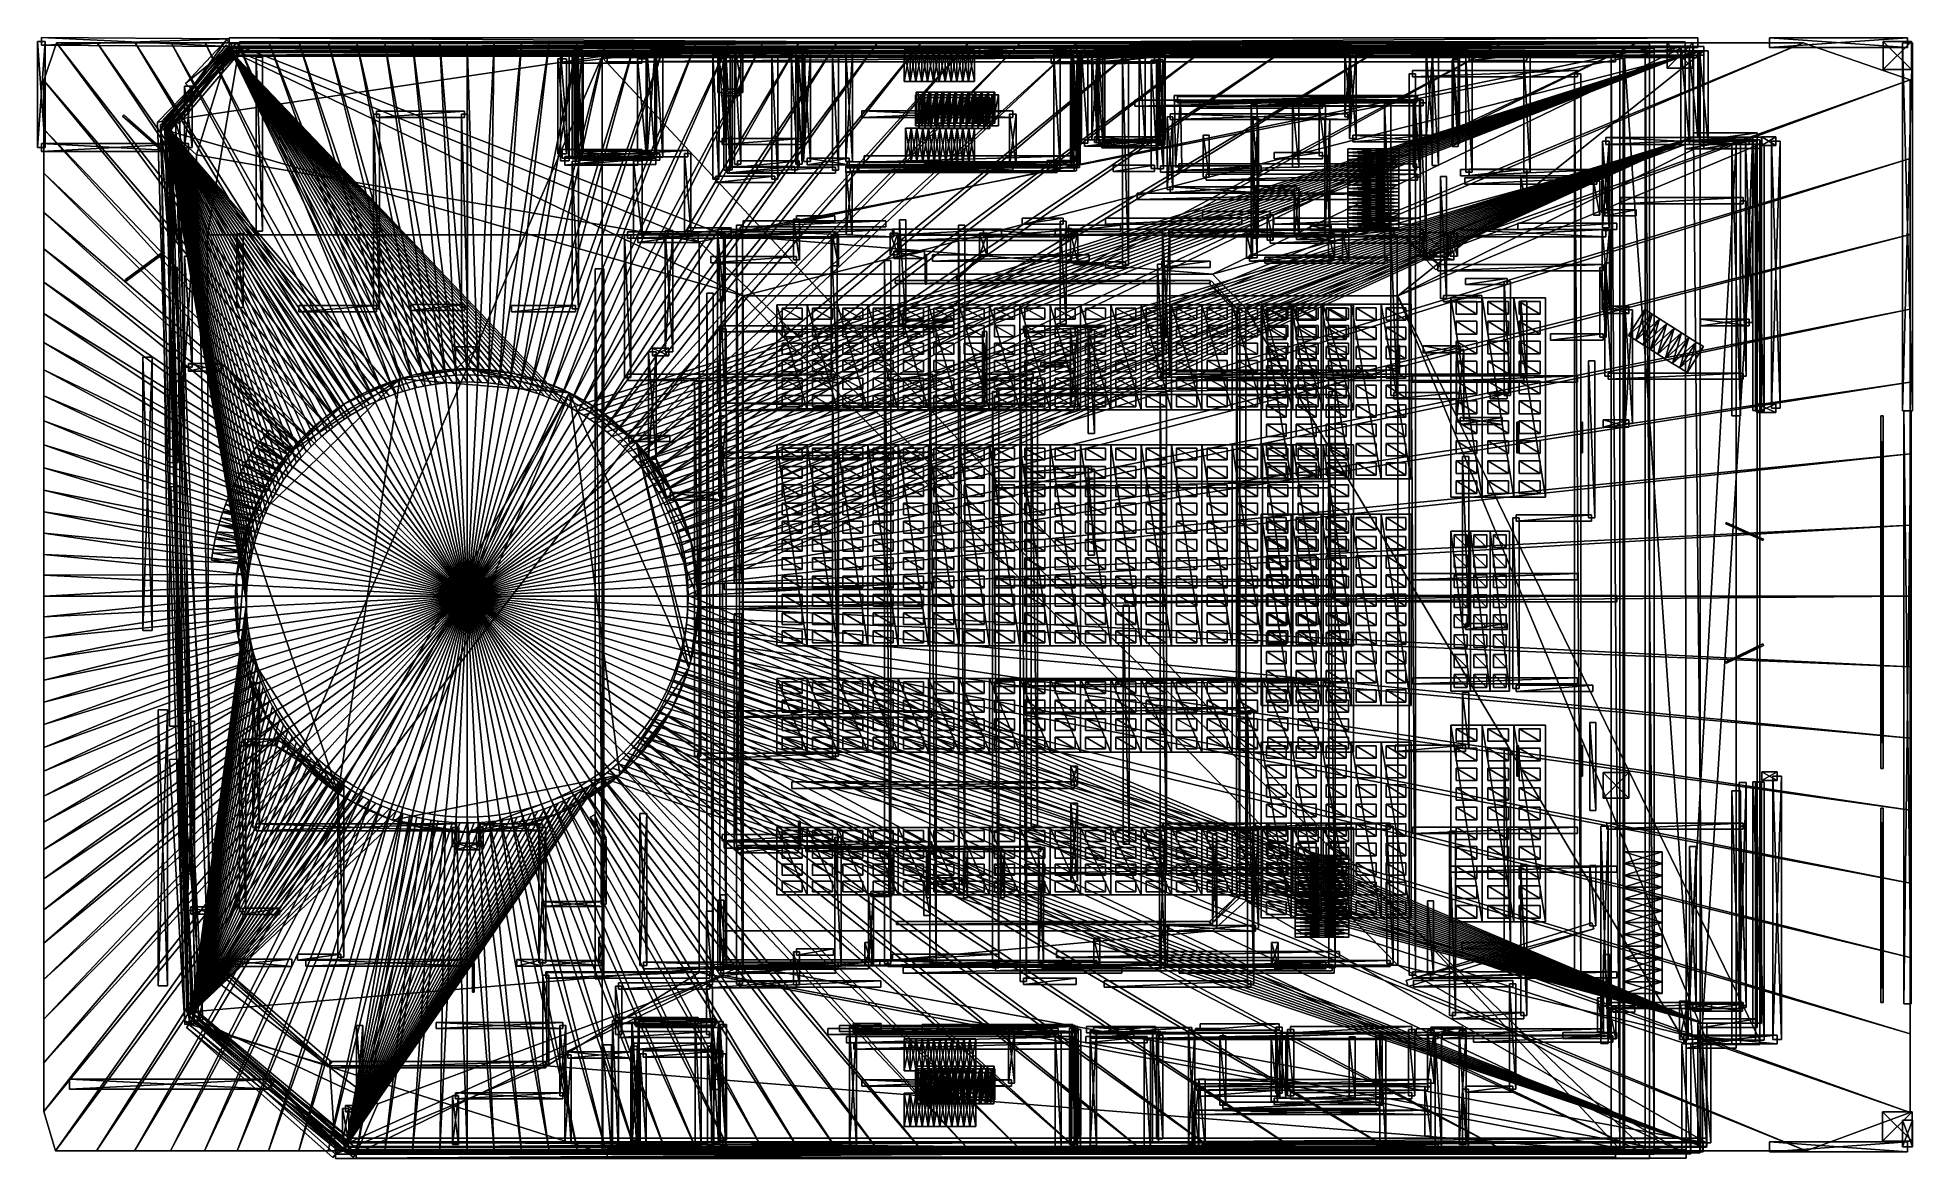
# Model space of a CAD drawing. Header units: millimetres. Extents: x -207 to 60078, y -249 to 35796.
import ezdxf

# ---------------------------------------------------------------- set-up
doc = ezdxf.new("R2010")
doc.units = ezdxf.units.MM
for name, color, linetype, lineweight, true_color in [('F01_COLUMNS', 7, 'Continuous', 18, 0x627990), ('F01_DOORS', 7, 'Continuous', 18, 0xb07c4b), ('F01_GLAZING', 7, 'Continuous', 18, 0x6eb1c9), ('F01_PIT', 7, 'Continuous', 18, 0x497a87), ('F01_SLABS', 7, 'Continuous', 18, 0xa6b7af), ('F01_STAIRS', 7, 'Continuous', 18, 0x99a4b1), ('F01_WALLS', 7, 'Continuous', 18, 0xc4ccd5), ('F02_SLABS', 7, 'Continuous', 18, 0xa6b7af), ('F02_STAIRS', 7, 'Continuous', 18, 0x99a4b1), ('F02_WALLS', 7, 'Continuous', 18, 0xc4ccd5), ('F03_PIT', 7, 'Continuous', 18, 0x497a87), ('F03_SEATING', 7, 'Continuous', 18, 0xac5052), ('F03_SLABS', 7, 'Continuous', 18, 0xa6b7af), ('F03_STAIRS', 7, 'Continuous', 18, 0x99a4b1), ('F03_WALLS', 7, 'Continuous', 18, 0xc4ccd5), ('F04_RAILS', 7, 'Continuous', 18, 0x627990), ('F04_SEATING', 7, 'Continuous', 18, 0xac5052), ('F04_SLABS', 7, 'Continuous', 18, 0xa6b7af), ('F04_STAIRS', 7, 'Continuous', 18, 0x99a4b1), ('F04_WALLS', 7, 'Continuous', 18, 0xc4ccd5), ('F07_SLABS', 7, 'Continuous', 18, 0xa6b7af), ('F07_STAIRS', 7, 'Continuous', 18, 0x99a4b1), ('F07_WALLS', 7, 'Continuous', 18, 0xc4ccd5), ('F08_SLABS', 7, 'Continuous', 18, 0xa6b7af), ('F08_STAIRS', 7, 'Continuous', 18, 0x99a4b1), ('F08_WALLS', 7, 'Continuous', 18, 0xc4ccd5)]:
    doc.layers.add(name, color=color, linetype=linetype, lineweight=lineweight, true_color=true_color)

msp = doc.modelspace()

# ---------------------------------------------------------------- meshes
at = {"layer": 'F01_COLUMNS'}
mesh = msp.add_polyface(dxfattribs=at)
corners = [(52192, 34808, 3600), (52192, 35630, 3600), (52192, 34808), (53014, 34808), (52192, 35630), (53014, 35630, 3600), (53014, 34808, 3600), (53014, 35630)]
mesh.append_faces([[corners[k] for k in face] for face in [(0, 1, 2), (3, 0, 2), (2, 1, 4), (4, 3, 2), (0, 5, 1), (6, 0, 3), (6, 5, 0), (1, 5, 4), (7, 3, 4), (4, 5, 7), (7, 6, 3), (5, 6, 7)]])
mesh = msp.add_polyface(dxfattribs=at)
corners = [(59137, 34767, 3600), (59137, 35671, 3600), (59137, 34767), (60041, 34767), (59137, 35671), (60041, 35671, 3600), (60041, 34767, 3600), (60041, 35671)]
mesh.append_faces([[corners[k] for k in face] for face in [(0, 1, 2), (3, 0, 2), (2, 1, 4), (4, 3, 2), (0, 5, 1), (6, 0, 3), (6, 5, 0), (1, 5, 4), (7, 3, 4), (4, 5, 7), (7, 6, 3), (5, 6, 7)]])
mesh = msp.add_polyface(dxfattribs=at)
corners = [(44363, 28747, 3600), (44363, 29527, 3600), (44363, 28747), (45144, 28747), (44363, 29527), (45144, 29527, 3600), (45144, 28747, 3600), (45144, 29527)]
mesh.append_faces([[corners[k] for k in face] for face in [(0, 1, 2), (3, 0, 2), (2, 1, 4), (4, 3, 2), (0, 5, 1), (6, 0, 3), (6, 5, 0), (1, 5, 4), (7, 3, 4), (4, 5, 7), (7, 6, 3), (5, 6, 7)]])
mesh = msp.add_polyface(dxfattribs=at)
corners = [(13233, 25110, 3600), (13233, 25849, 3600), (13233, 25110), (13973, 25110), (13233, 25849), (13973, 25849, 3600), (13973, 25110, 3600), (13973, 25849)]
mesh.append_faces([[corners[k] for k in face] for face in [(0, 1, 2), (3, 0, 2), (2, 1, 4), (4, 3, 2), (0, 5, 1), (6, 0, 3), (6, 5, 0), (1, 5, 4), (7, 3, 4), (4, 5, 7), (7, 6, 3), (5, 6, 7)]])
mesh = msp.add_polyface(dxfattribs=at)
corners = [(50137, 11342, 3600), (50137, 12164, 3600), (50137, 11342), (50959, 11342), (50137, 12164), (50959, 12164, 3600), (50959, 11342, 3600), (50959, 12164)]
mesh.append_faces([[corners[k] for k in face] for face in [(0, 1, 2), (3, 0, 2), (2, 1, 4), (4, 3, 2), (0, 5, 1), (6, 0, 3), (6, 5, 0), (1, 5, 4), (7, 3, 4), (4, 5, 7), (7, 6, 3), (5, 6, 7)]])
mesh = msp.add_polyface(dxfattribs=at)
corners = [(59116, 308, 3600), (59116, 1253, 3600), (59116, 308), (60062, 308), (59116, 1253), (60062, 1253, 3600), (60062, 308, 3600), (60062, 1253)]
mesh.append_faces([[corners[k] for k in face] for face in [(0, 1, 2), (3, 0, 2), (2, 1, 4), (4, 3, 2), (0, 5, 1), (6, 0, 3), (6, 5, 0), (1, 5, 4), (7, 3, 4), (4, 5, 7), (7, 6, 3), (5, 6, 7)]])
at = {"layer": 'F01_DOORS'}
mesh = msp.add_polyface(dxfattribs=at)
corners = [(3879, 32156, 2200), (3847, 32118, 2200), (3879, 32156), (2564, 33306), (3847, 32118), (2531, 33269, 2200), (2564, 33306, 2200), (2531, 33269)]
mesh.append_faces([[corners[k] for k in face] for face in [(0, 1, 2), (3, 0, 2), (2, 1, 4), (4, 3, 2), (0, 5, 1), (6, 0, 3), (6, 5, 0), (1, 5, 4), (7, 3, 4), (4, 5, 7), (7, 6, 3), (5, 6, 7)]])
mesh = msp.add_polyface(dxfattribs=at)
corners = [(3848, 28911, 2200), (3878, 28870, 2200), (3848, 28911), (2615, 28006), (3878, 28870), (2645, 27966, 2200), (2615, 28006, 2200), (2645, 27966)]
mesh.append_faces([[corners[k] for k in face] for face in [(0, 1, 2), (3, 0, 2), (2, 1, 4), (4, 3, 2), (0, 5, 1), (6, 0, 3), (6, 5, 0), (1, 5, 4), (7, 3, 4), (4, 5, 7), (7, 6, 3), (5, 6, 7)]])
mesh = msp.add_polyface(dxfattribs=at)
corners = [(28331, 28808, 2200), (28381, 28808, 2200), (28331, 28808), (28331, 27863), (28381, 28808), (28381, 27863, 2200), (28331, 27863, 2200), (28381, 27863)]
mesh.append_faces([[corners[k] for k in face] for face in [(0, 1, 2), (3, 0, 2), (2, 1, 4), (4, 3, 2), (0, 5, 1), (6, 0, 3), (6, 5, 0), (1, 5, 4), (7, 3, 4), (4, 5, 7), (7, 6, 3), (5, 6, 7)]])
mesh = msp.add_polyface(dxfattribs=at)
corners = [(30106, 28785, 2200), (30140, 28749, 2200), (30106, 28785), (29325, 28046), (30140, 28749), (29360, 28009, 2200), (29325, 28046, 2200), (29360, 28009)]
mesh.append_faces([[corners[k] for k in face] for face in [(0, 1, 2), (3, 0, 2), (2, 1, 4), (4, 3, 2), (0, 5, 1), (6, 0, 3), (6, 5, 0), (1, 5, 4), (7, 3, 4), (4, 5, 7), (7, 6, 3), (5, 6, 7)]])
mesh = msp.add_polyface(dxfattribs=at)
corners = [(33123, 28496, 2200), (33123, 28546, 2200), (33123, 28496), (34068, 28496), (33123, 28546), (34068, 28546, 2200), (34068, 28496, 2200), (34068, 28546)]
mesh.append_faces([[corners[k] for k in face] for face in [(0, 1, 2), (3, 0, 2), (2, 1, 4), (4, 3, 2), (0, 5, 1), (6, 0, 3), (6, 5, 0), (1, 5, 4), (7, 3, 4), (4, 5, 7), (7, 6, 3), (5, 6, 7)]])
mesh = msp.add_polyface(dxfattribs=at)
corners = [(33123, 26482, 2200), (33123, 26532, 2200), (33123, 26482), (33986, 26482), (33123, 26532), (33986, 26532, 2200), (33986, 26482, 2200), (33986, 26532)]
mesh.append_faces([[corners[k] for k in face] for face in [(0, 1, 2), (3, 0, 2), (2, 1, 4), (4, 3, 2), (0, 5, 1), (6, 0, 3), (6, 5, 0), (1, 5, 4), (7, 3, 4), (4, 5, 7), (7, 6, 3), (5, 6, 7)]])
mesh = msp.add_polyface(dxfattribs=at)
corners = [(43587, 24986, 2200), (43537, 24986, 2200), (43587, 24986), (43587, 25890), (43537, 24986), (43537, 25890, 2200), (43587, 25890, 2200), (43537, 25890)]
mesh.append_faces([[corners[k] for k in face] for face in [(0, 1, 2), (3, 0, 2), (2, 1, 4), (4, 3, 2), (0, 5, 1), (6, 0, 3), (6, 5, 0), (1, 5, 4), (7, 3, 4), (4, 5, 7), (7, 6, 3), (5, 6, 7)]])
mesh = msp.add_polyface(dxfattribs=at)
corners = [(47359, 23425, 2200), (47409, 23425, 2200), (47359, 23425), (47359, 22438), (47409, 23425), (47409, 22438, 2200), (47359, 22438, 2200), (47409, 22438)]
mesh.append_faces([[corners[k] for k in face] for face in [(0, 1, 2), (3, 0, 2), (2, 1, 4), (4, 3, 2), (0, 5, 1), (6, 0, 3), (6, 5, 0), (1, 5, 4), (7, 3, 4), (4, 5, 7), (7, 6, 3), (5, 6, 7)]])
mesh = msp.add_polyface(dxfattribs=at)
corners = [(49413, 23425, 2200), (49463, 23425, 2200), (49413, 23425), (49413, 22438), (49463, 23425), (49463, 22438, 2200), (49413, 22438, 2200), (49463, 22438)]
mesh.append_faces([[corners[k] for k in face] for face in [(0, 1, 2), (3, 0, 2), (2, 1, 4), (4, 3, 2), (0, 5, 1), (6, 0, 3), (6, 5, 0), (1, 5, 4), (7, 3, 4), (4, 5, 7), (7, 6, 3), (5, 6, 7)]])
mesh = msp.add_polyface(dxfattribs=at)
corners = [(55284, 19667, 2200), (55264, 19621, 2200), (55284, 19667), (54092, 20201), (55264, 19621), (54072, 20155, 2200), (54092, 20201, 2200), (54072, 20155)]
mesh.append_faces([[corners[k] for k in face] for face in [(0, 1, 2), (3, 0, 2), (2, 1, 4), (4, 3, 2), (0, 5, 1), (6, 0, 3), (6, 5, 0), (1, 5, 4), (7, 3, 4), (4, 5, 7), (7, 6, 3), (5, 6, 7)]])
mesh = msp.add_polyface(dxfattribs=at)
corners = [(55263, 16296, 2200), (55285, 16251, 2200), (55263, 16296), (54071, 15721), (55285, 16251), (54093, 15676, 2200), (54071, 15721, 2200), (54093, 15676)]
mesh.append_faces([[corners[k] for k in face] for face in [(0, 1, 2), (3, 0, 2), (2, 1, 4), (4, 3, 2), (0, 5, 1), (6, 0, 3), (6, 5, 0), (1, 5, 4), (7, 3, 4), (4, 5, 7), (7, 6, 3), (5, 6, 7)]])
mesh = msp.add_polyface(dxfattribs=at)
corners = [(47409, 12041, 2200), (47359, 12041, 2200), (47409, 12041), (47409, 13027), (47359, 12041), (47359, 13027, 2200), (47409, 13027, 2200), (47359, 13027)]
mesh.append_faces([[corners[k] for k in face] for face in [(0, 1, 2), (3, 0, 2), (2, 1, 4), (4, 3, 2), (0, 5, 1), (6, 0, 3), (6, 5, 0), (1, 5, 4), (7, 3, 4), (4, 5, 7), (7, 6, 3), (5, 6, 7)]])
mesh = msp.add_polyface(dxfattribs=at)
corners = [(49463, 12041, 2200), (49413, 12041, 2200), (49463, 12041), (49463, 13027), (49413, 12041), (49413, 13027, 2200), (49463, 13027, 2200), (49413, 13027)]
mesh.append_faces([[corners[k] for k in face] for face in [(0, 1, 2), (3, 0, 2), (2, 1, 4), (4, 3, 2), (0, 5, 1), (6, 0, 3), (6, 5, 0), (1, 5, 4), (7, 3, 4), (4, 5, 7), (7, 6, 3), (5, 6, 7)]])
mesh = msp.add_polyface(dxfattribs=at)
corners = [(24313, 9699, 2200), (24263, 9699, 2200), (24313, 9699), (24313, 10603), (24263, 9699), (24263, 10603, 2200), (24313, 10603, 2200), (24263, 10603)]
mesh.append_faces([[corners[k] for k in face] for face in [(0, 1, 2), (3, 0, 2), (2, 1, 4), (4, 3, 2), (0, 5, 1), (6, 0, 3), (6, 5, 0), (1, 5, 4), (7, 3, 4), (4, 5, 7), (7, 6, 3), (5, 6, 7)]])
mesh = msp.add_polyface(dxfattribs=at)
corners = [(13783, 6041, 2200), (13833, 6041, 2200), (13783, 6041), (13783, 5096), (13833, 6041), (13833, 5096, 2200), (13783, 5096, 2200), (13833, 5096)]
mesh.append_faces([[corners[k] for k in face] for face in [(0, 1, 2), (3, 0, 2), (2, 1, 4), (4, 3, 2), (0, 5, 1), (6, 0, 3), (6, 5, 0), (1, 5, 4), (7, 3, 4), (4, 5, 7), (7, 6, 3), (5, 6, 7)]])
mesh = msp.add_polyface(dxfattribs=at)
corners = [(37027, 3879, 2200), (37027, 3929, 2200), (37027, 3879), (37808, 3879), (37027, 3929), (37808, 3929, 2200), (37808, 3879, 2200), (37808, 3929)]
mesh.append_faces([[corners[k] for k in face] for face in [(0, 1, 2), (3, 0, 2), (2, 1, 4), (4, 3, 2), (0, 5, 1), (6, 0, 3), (6, 5, 0), (1, 5, 4), (7, 3, 4), (4, 5, 7), (7, 6, 3), (5, 6, 7)]])
at = {"layer": 'F01_GLAZING'}
mesh = msp.add_polyface(dxfattribs=at)
corners = [(59056, 23630, 3000), (59136, 23630, 3000), (59056, 23630), (59056, 12288), (59136, 23630), (59136, 12288, 3000), (59056, 12288, 3000), (59136, 12288)]
mesh.append_faces([[corners[k] for k in face] for face in [(0, 1, 2), (3, 0, 2), (2, 1, 4), (4, 3, 2), (0, 5, 1), (6, 0, 3), (6, 5, 0), (1, 5, 4), (7, 3, 4), (4, 5, 7), (7, 6, 3), (5, 6, 7)]])
mesh = msp.add_polyface(dxfattribs=at)
corners = [(59056, 11014, 3000), (59136, 11014, 3000), (59056, 11014), (59056, 4767), (59136, 11014), (59136, 4767, 3000), (59056, 4767, 3000), (59136, 4767)]
mesh.append_faces([[corners[k] for k in face] for face in [(0, 1, 2), (3, 0, 2), (2, 1, 4), (4, 3, 2), (0, 5, 1), (6, 0, 3), (6, 5, 0), (1, 5, 4), (7, 3, 4), (4, 5, 7), (7, 6, 3), (5, 6, 7)]])
at = {"layer": 'F01_PIT'}
mesh = msp.add_polyface(dxfattribs=at)
corners = [(13603, 24945, -3175), (13603, 17836, -3175), (13254, 24937, -3175), (13603, 24945, -2975), (13254, 24937, -2975), (13603, 17836, -2975), (12906, 24911, -3175), (12906, 24911, -2975), (12560, 24868, -3175), (12560, 24868, -2975), (12216, 24809, -3175), (12216, 24809, -2975), (11875, 24732, -3175), (11875, 24732, -2975), (11539, 24639, -3175), (11539, 24639, -2975), (11208, 24530, -3175), (11208, 24530, -2975), (10882, 24404, -3175), (10882, 24404, -2975), (10563, 24263, -3175), (10563, 24263, -2975), (10251, 24106, -3175), (10251, 24106, -2975), (9948, 23934, -3175), (9948, 23934, -2975), (9653, 23747, -3175), (9653, 23747, -2975), (9368, 23546, -3175), (9368, 23546, -2975), (9092, 23331, -3175), (9092, 23331, -2975), (8828, 23103, -3175), (8828, 23103, -2975), (8576, 22863, -3175), (8576, 22863, -2975), (8335, 22610, -3175), (8335, 22610, -2975), (8107, 22346, -3175), (8107, 22346, -2975), (7892, 22071, -3175), (7892, 22071, -2975), (7691, 21785, -3175), (7691, 21785, -2975)]
mesh.append_faces([[corners[k] for k in face] for face in [(0, 1, 2), (0, 2, 3), (3, 2, 4), (3, 4, 5), (2, 1, 6), (2, 6, 4), (4, 6, 7), (4, 7, 5), (6, 1, 8), (6, 8, 7), (7, 8, 9), (7, 9, 5), (8, 1, 10), (8, 10, 9), (9, 10, 11), (9, 11, 5), (10, 1, 12), (10, 12, 11), (11, 12, 13), (11, 13, 5), (12, 1, 14), (12, 14, 13), (13, 14, 15), (13, 15, 5), (14, 1, 16), (14, 16, 15), (15, 16, 17), (15, 17, 5), (16, 1, 18), (16, 18, 17), (17, 18, 19), (17, 19, 5), (18, 1, 20), (18, 20, 19), (19, 20, 21), (19, 21, 5), (20, 1, 22), (20, 22, 21), (21, 22, 23), (21, 23, 5), (22, 1, 24), (22, 24, 23), (23, 24, 25), (23, 25, 5), (24, 1, 26), (24, 26, 25), (25, 26, 27), (25, 27, 5), (26, 28, 27), (27, 28, 29), (28, 30, 29), (29, 30, 31), (30, 32, 31), (31, 32, 33), (32, 34, 33), (33, 34, 35), (34, 36, 35), (35, 36, 37), (36, 38, 37), (37, 38, 39), (38, 40, 39), (39, 40, 41), (40, 42, 41), (41, 42, 43)]])
mesh = msp.add_polyface(dxfattribs=at)
corners = [(19514, 21785, -3175), (19313, 22071, -3175), (19514, 21785, -2975), (19313, 22071, -2975), (19099, 22346, -3175), (19099, 22346, -2975), (18871, 22610, -3175), (18871, 22610, -2975), (18630, 22863, -3175), (18630, 22863, -2975), (18377, 23103, -3175), (18377, 23103, -2975), (18113, 23331, -3175), (18113, 23331, -2975), (17838, 23546, -3175), (17838, 23546, -2975), (17553, 23747, -3175), (17553, 23747, -2975), (13603, 17836, -3175), (17258, 23934, -3175), (17258, 23934, -2975), (13603, 17836, -2975), (16954, 24106, -3175), (16954, 24106, -2975), (16642, 24263, -3175), (16642, 24263, -2975), (16323, 24404, -3175), (16323, 24404, -2975), (15998, 24530, -3175), (15998, 24530, -2975), (15667, 24639, -3175), (15667, 24639, -2975), (15330, 24732, -3175), (15330, 24732, -2975), (14990, 24809, -3175), (14990, 24809, -2975), (14646, 24868, -3175), (14646, 24868, -2975), (14300, 24911, -3175), (14300, 24911, -2975), (13952, 24937, -3175), (13952, 24937, -2975), (13603, 24945, -3175), (13603, 24945, -2975)]
mesh.append_faces([[corners[k] for k in face] for face in [(0, 1, 2), (2, 1, 3), (1, 4, 3), (3, 4, 5), (4, 6, 5), (5, 6, 7), (6, 8, 7), (7, 8, 9), (8, 10, 9), (9, 10, 11), (10, 12, 11), (11, 12, 13), (12, 14, 13), (13, 14, 15), (14, 16, 15), (15, 16, 17), (16, 18, 19), (16, 19, 17), (17, 19, 20), (17, 20, 21), (19, 18, 22), (19, 22, 20), (20, 22, 23), (20, 23, 21), (22, 18, 24), (22, 24, 23), (23, 24, 25), (23, 25, 21), (24, 18, 26), (24, 26, 25), (25, 26, 27), (25, 27, 21), (26, 18, 28), (26, 28, 27), (27, 28, 29), (27, 29, 21), (28, 18, 30), (28, 30, 29), (29, 30, 31), (29, 31, 21), (30, 18, 32), (30, 32, 31), (31, 32, 33), (31, 33, 21), (32, 18, 34), (32, 34, 33), (33, 34, 35), (33, 35, 21), (34, 18, 36), (34, 36, 35), (35, 36, 37), (35, 37, 21), (36, 18, 38), (36, 38, 37), (37, 38, 39), (37, 39, 21), (38, 18, 40), (38, 40, 39), (39, 40, 41), (39, 41, 21), (40, 18, 42), (40, 42, 41), (41, 42, 43), (41, 43, 21)]])
mesh = msp.add_polyface(dxfattribs=at)
corners = [(9653, 23747, -3175), (13603, 17836, -3175), (9368, 23546, -3175), (9653, 23747, -2975), (9368, 23546, -2975), (13603, 17836, -2975), (9092, 23331, -3175), (9092, 23331, -2975), (8828, 23103, -3175), (8828, 23103, -2975), (8576, 22863, -3175), (8576, 22863, -2975), (8335, 22610, -3175), (8335, 22610, -2975), (8107, 22346, -3175), (8107, 22346, -2975), (7892, 22071, -3175), (7892, 22071, -2975), (7691, 21785, -3175), (7691, 21785, -2975), (7505, 21491, -3175), (7505, 21491, -2975), (7333, 21187, -3175), (7333, 21187, -2975), (7176, 20875, -3175), (7176, 20875, -2975), (7034, 20556, -3175), (7034, 20556, -2975), (6909, 20231, -3175), (6909, 20231, -2975), (6799, 19899, -3175), (6799, 19899, -2975), (6706, 19563, -3175), (6706, 19563, -2975), (6630, 19223, -3175), (6630, 19223, -2975), (6570, 18879, -3175), (6570, 18879, -2975), (6527, 18532, -3175), (6527, 18532, -2975), (6502, 18184, -3175), (6502, 18184, -2975), (6493, 17836, -3175), (6493, 17836, -2975)]
mesh.append_faces([[corners[k] for k in face] for face in [(0, 1, 2), (3, 4, 5), (2, 1, 6), (4, 7, 5), (6, 1, 8), (7, 9, 5), (8, 1, 10), (9, 11, 5), (10, 1, 12), (11, 13, 5), (12, 1, 14), (13, 15, 5), (14, 1, 16), (15, 17, 5), (16, 1, 18), (17, 19, 5), (18, 1, 20), (18, 20, 19), (19, 20, 21), (19, 21, 5), (20, 1, 22), (20, 22, 21), (21, 22, 23), (21, 23, 5), (22, 1, 24), (22, 24, 23), (23, 24, 25), (23, 25, 5), (24, 1, 26), (24, 26, 25), (25, 26, 27), (25, 27, 5), (26, 1, 28), (26, 28, 27), (27, 28, 29), (27, 29, 5), (28, 1, 30), (28, 30, 29), (29, 30, 31), (29, 31, 5), (30, 1, 32), (30, 32, 31), (31, 32, 33), (31, 33, 5), (32, 1, 34), (32, 34, 33), (33, 34, 35), (33, 35, 5), (34, 1, 36), (34, 36, 35), (35, 36, 37), (35, 37, 5), (36, 1, 38), (36, 38, 37), (37, 38, 39), (37, 39, 5), (38, 1, 40), (38, 40, 39), (39, 40, 41), (39, 41, 5), (40, 1, 42), (40, 42, 41), (41, 42, 43), (41, 43, 5)]])
mesh = msp.add_polyface(dxfattribs=at)
corners = [(20712, 17836, -3175), (13603, 17836, -3175), (20704, 18184, -3175), (20712, 17836, -2975), (20704, 18184, -2975), (13603, 17836, -2975), (20678, 18532, -3175), (20678, 18532, -2975), (20635, 18879, -3175), (20635, 18879, -2975), (20576, 19223, -3175), (20576, 19223, -2975), (20499, 19563, -3175), (20499, 19563, -2975), (20406, 19899, -3175), (20406, 19899, -2975), (20297, 20231, -3175), (20297, 20231, -2975), (20171, 20556, -3175), (20171, 20556, -2975), (20030, 20875, -3175), (20030, 20875, -2975), (19873, 21187, -3175), (19873, 21187, -2975), (19701, 21491, -3175), (19701, 21491, -2975), (19514, 21785, -3175), (19514, 21785, -2975), (19313, 22071, -3175), (19313, 22071, -2975), (19099, 22346, -3175), (19099, 22346, -2975), (18871, 22610, -3175), (18871, 22610, -2975), (18630, 22863, -3175), (18630, 22863, -2975), (18377, 23103, -3175), (18377, 23103, -2975), (18113, 23331, -3175), (18113, 23331, -2975), (17838, 23546, -3175), (17838, 23546, -2975), (17553, 23747, -3175), (17553, 23747, -2975)]
mesh.append_faces([[corners[k] for k in face] for face in [(0, 1, 2), (0, 2, 3), (3, 2, 4), (3, 4, 5), (2, 1, 6), (2, 6, 4), (4, 6, 7), (4, 7, 5), (6, 1, 8), (6, 8, 7), (7, 8, 9), (7, 9, 5), (8, 1, 10), (8, 10, 9), (9, 10, 11), (9, 11, 5), (10, 1, 12), (10, 12, 11), (11, 12, 13), (11, 13, 5), (12, 1, 14), (12, 14, 13), (13, 14, 15), (13, 15, 5), (14, 1, 16), (14, 16, 15), (15, 16, 17), (15, 17, 5), (16, 1, 18), (16, 18, 17), (17, 18, 19), (17, 19, 5), (18, 1, 20), (18, 20, 19), (19, 20, 21), (19, 21, 5), (20, 1, 22), (20, 22, 21), (21, 22, 23), (21, 23, 5), (22, 1, 24), (22, 24, 23), (23, 24, 25), (23, 25, 5), (24, 1, 26), (24, 26, 25), (25, 26, 27), (25, 27, 5), (26, 1, 28), (27, 29, 5), (28, 1, 30), (29, 31, 5), (30, 1, 32), (31, 33, 5), (32, 1, 34), (33, 35, 5), (34, 1, 36), (35, 37, 5), (36, 1, 38), (37, 39, 5), (38, 1, 40), (39, 41, 5), (40, 1, 42), (41, 43, 5)]])
mesh = msp.add_polyface(dxfattribs=at)
corners = [(6493, 17836, -3175), (13603, 17836, -3175), (6502, 17487, -3175), (6493, 17836, -2975), (6502, 17487, -2975), (13603, 17836, -2975), (6527, 17139, -3175), (6527, 17139, -2975), (6570, 16792, -3175), (6570, 16792, -2975), (6630, 16449, -3175), (6630, 16449, -2975), (6706, 16108, -3175), (6706, 16108, -2975), (6799, 15772, -3175), (6799, 15772, -2975), (6909, 15440, -3175), (6909, 15440, -2975), (7034, 15115, -3175), (7034, 15115, -2975), (7176, 14796, -3175), (7176, 14796, -2975), (7333, 14484, -3175), (7333, 14484, -2975), (7505, 14181, -3175), (7505, 14181, -2975), (7691, 13886, -3175), (7691, 13886, -2975), (7892, 13600, -3175), (7892, 13600, -2975), (8107, 13325, -3175), (8107, 13325, -2975), (8335, 13061, -3175), (8335, 13061, -2975), (8576, 12808, -3175), (8576, 12808, -2975), (8828, 12568, -3175), (8828, 12568, -2975), (9092, 12340, -3175), (9092, 12340, -2975), (9368, 12125, -3175), (9368, 12125, -2975), (9653, 11924, -3175), (9653, 11924, -2975)]
mesh.append_faces([[corners[k] for k in face] for face in [(0, 1, 2), (0, 2, 3), (3, 2, 4), (3, 4, 5), (2, 1, 6), (2, 6, 4), (4, 6, 7), (4, 7, 5), (6, 1, 8), (6, 8, 7), (7, 8, 9), (7, 9, 5), (8, 1, 10), (8, 10, 9), (9, 10, 11), (9, 11, 5), (10, 1, 12), (10, 12, 11), (11, 12, 13), (11, 13, 5), (12, 1, 14), (12, 14, 13), (13, 14, 15), (13, 15, 5), (14, 1, 16), (14, 16, 15), (15, 16, 17), (15, 17, 5), (16, 1, 18), (16, 18, 17), (17, 18, 19), (17, 19, 5), (18, 1, 20), (18, 20, 19), (19, 20, 21), (19, 21, 5), (20, 1, 22), (20, 22, 21), (21, 22, 23), (21, 23, 5), (22, 1, 24), (22, 24, 23), (23, 24, 25), (23, 25, 5), (24, 1, 26), (24, 26, 25), (25, 26, 27), (25, 27, 5), (26, 28, 27), (27, 28, 29), (28, 30, 29), (29, 30, 31), (30, 32, 31), (31, 32, 33), (32, 34, 33), (33, 34, 35), (34, 36, 35), (35, 36, 37), (36, 38, 37), (37, 38, 39), (38, 40, 39), (39, 40, 41), (40, 42, 41), (41, 42, 43)]])
mesh = msp.add_polyface(dxfattribs=at)
corners = [(7691, 13886, -3175), (13603, 17836, -3175), (7892, 13600, -3175), (7691, 13886, -2975), (7892, 13600, -2975), (13603, 17836, -2975), (8107, 13325, -3175), (8107, 13325, -2975), (8335, 13061, -3175), (8335, 13061, -2975), (8576, 12808, -3175), (8576, 12808, -2975), (8828, 12568, -3175), (8828, 12568, -2975), (9092, 12340, -3175), (9092, 12340, -2975), (9368, 12125, -3175), (9368, 12125, -2975), (9653, 11924, -3175), (9653, 11924, -2975), (9948, 11738, -3175), (9948, 11738, -2975), (10251, 11566, -3175), (10251, 11566, -2975), (10563, 11409, -3175), (10563, 11409, -2975), (10882, 11267, -3175), (10882, 11267, -2975), (11208, 11142, -3175), (11208, 11142, -2975), (11539, 11032, -3175), (11539, 11032, -2975), (11875, 10939, -3175), (11875, 10939, -2975), (12216, 10863, -3175), (12216, 10863, -2975), (12560, 10803, -3175), (12560, 10803, -2975), (12906, 10760, -3175), (12906, 10760, -2975), (13254, 10735, -3175), (13254, 10735, -2975), (13603, 10726, -3175), (13603, 10726, -2975)]
mesh.append_faces([[corners[k] for k in face] for face in [(0, 1, 2), (3, 4, 5), (2, 1, 6), (4, 7, 5), (6, 1, 8), (7, 9, 5), (8, 1, 10), (9, 11, 5), (10, 1, 12), (11, 13, 5), (12, 1, 14), (13, 15, 5), (14, 1, 16), (15, 17, 5), (16, 1, 18), (17, 19, 5), (18, 1, 20), (18, 20, 19), (19, 20, 21), (19, 21, 5), (20, 1, 22), (20, 22, 21), (21, 22, 23), (21, 23, 5), (22, 1, 24), (22, 24, 23), (23, 24, 25), (23, 25, 5), (24, 1, 26), (24, 26, 25), (25, 26, 27), (25, 27, 5), (26, 1, 28), (26, 28, 27), (27, 28, 29), (27, 29, 5), (28, 1, 30), (28, 30, 29), (29, 30, 31), (29, 31, 5), (30, 1, 32), (30, 32, 31), (31, 32, 33), (31, 33, 5), (32, 1, 34), (32, 34, 33), (33, 34, 35), (33, 35, 5), (34, 1, 36), (34, 36, 35), (35, 36, 37), (35, 37, 5), (36, 1, 38), (36, 38, 37), (37, 38, 39), (37, 39, 5), (38, 1, 40), (38, 40, 39), (39, 40, 41), (39, 41, 5), (40, 1, 42), (40, 42, 41), (41, 42, 43), (41, 43, 5)]])
mesh = msp.add_polyface(dxfattribs=at)
corners = [(13603, 10726, -3175), (13603, 17836, -3175), (13952, 10735, -3175), (13603, 10726, -2975), (13952, 10735, -2975), (13603, 17836, -2975), (14300, 10760, -3175), (14300, 10760, -2975), (14646, 10803, -3175), (14646, 10803, -2975), (14990, 10863, -3175), (14990, 10863, -2975), (15330, 10939, -3175), (15330, 10939, -2975), (15667, 11032, -3175), (15667, 11032, -2975), (15998, 11142, -3175), (15998, 11142, -2975), (16323, 11267, -3175), (16323, 11267, -2975), (16642, 11409, -3175), (16642, 11409, -2975), (16954, 11566, -3175), (16954, 11566, -2975), (17258, 11738, -3175), (17258, 11738, -2975), (17553, 11924, -3175), (17553, 11924, -2975), (17838, 12125, -3175), (17838, 12125, -2975), (18113, 12340, -3175), (18113, 12340, -2975), (18377, 12568, -3175), (18377, 12568, -2975), (18630, 12808, -3175), (18630, 12808, -2975), (18871, 13061, -3175), (18871, 13061, -2975), (19099, 13325, -3175), (19099, 13325, -2975), (19313, 13600, -3175), (19313, 13600, -2975), (19514, 13886, -3175), (19514, 13886, -2975)]
mesh.append_faces([[corners[k] for k in face] for face in [(0, 1, 2), (0, 2, 3), (3, 2, 4), (3, 4, 5), (2, 1, 6), (2, 6, 4), (4, 6, 7), (4, 7, 5), (6, 1, 8), (6, 8, 7), (7, 8, 9), (7, 9, 5), (8, 1, 10), (8, 10, 9), (9, 10, 11), (9, 11, 5), (10, 1, 12), (10, 12, 11), (11, 12, 13), (11, 13, 5), (12, 1, 14), (12, 14, 13), (13, 14, 15), (13, 15, 5), (14, 1, 16), (14, 16, 15), (15, 16, 17), (15, 17, 5), (16, 1, 18), (16, 18, 17), (17, 18, 19), (17, 19, 5), (18, 1, 20), (18, 20, 19), (19, 20, 21), (19, 21, 5), (20, 1, 22), (20, 22, 21), (21, 22, 23), (21, 23, 5), (22, 1, 24), (22, 24, 23), (23, 24, 25), (23, 25, 5), (24, 1, 26), (24, 26, 25), (25, 26, 27), (25, 27, 5), (26, 1, 28), (27, 29, 5), (28, 1, 30), (29, 31, 5), (30, 1, 32), (31, 33, 5), (32, 1, 34), (33, 35, 5), (34, 1, 36), (35, 37, 5), (36, 1, 38), (37, 39, 5), (38, 1, 40), (39, 41, 5), (40, 1, 42), (41, 43, 5)]])
mesh = msp.add_polyface(dxfattribs=at)
corners = [(17553, 11924, -3175), (17838, 12125, -3175), (17553, 11924, -2975), (17838, 12125, -2975), (18113, 12340, -3175), (18113, 12340, -2975), (18377, 12568, -3175), (18377, 12568, -2975), (18630, 12808, -3175), (18630, 12808, -2975), (18871, 13061, -3175), (18871, 13061, -2975), (19099, 13325, -3175), (19099, 13325, -2975), (19313, 13600, -3175), (19313, 13600, -2975), (19514, 13886, -3175), (19514, 13886, -2975), (13603, 17836, -3175), (19701, 14181, -3175), (19701, 14181, -2975), (13603, 17836, -2975), (19873, 14484, -3175), (19873, 14484, -2975), (20030, 14796, -3175), (20030, 14796, -2975), (20171, 15115, -3175), (20171, 15115, -2975), (20297, 15440, -3175), (20297, 15440, -2975), (20406, 15772, -3175), (20406, 15772, -2975), (20499, 16108, -3175), (20499, 16108, -2975), (20576, 16449, -3175), (20576, 16449, -2975), (20635, 16792, -3175), (20635, 16792, -2975), (20678, 17139, -3175), (20678, 17139, -2975), (20704, 17487, -3175), (20704, 17487, -2975), (20712, 17836, -3175), (20712, 17836, -2975)]
mesh.append_faces([[corners[k] for k in face] for face in [(0, 1, 2), (2, 1, 3), (1, 4, 3), (3, 4, 5), (4, 6, 5), (5, 6, 7), (6, 8, 7), (7, 8, 9), (8, 10, 9), (9, 10, 11), (10, 12, 11), (11, 12, 13), (12, 14, 13), (13, 14, 15), (14, 16, 15), (15, 16, 17), (16, 18, 19), (16, 19, 17), (17, 19, 20), (17, 20, 21), (19, 18, 22), (19, 22, 20), (20, 22, 23), (20, 23, 21), (22, 18, 24), (22, 24, 23), (23, 24, 25), (23, 25, 21), (24, 18, 26), (24, 26, 25), (25, 26, 27), (25, 27, 21), (26, 18, 28), (26, 28, 27), (27, 28, 29), (27, 29, 21), (28, 18, 30), (28, 30, 29), (29, 30, 31), (29, 31, 21), (30, 18, 32), (30, 32, 31), (31, 32, 33), (31, 33, 21), (32, 18, 34), (32, 34, 33), (33, 34, 35), (33, 35, 21), (34, 18, 36), (34, 36, 35), (35, 36, 37), (35, 37, 21), (36, 18, 38), (36, 38, 37), (37, 38, 39), (37, 39, 21), (38, 18, 40), (38, 40, 39), (39, 40, 41), (39, 41, 21), (40, 18, 42), (40, 42, 41), (41, 42, 43), (41, 43, 21)]])
at = {"layer": 'F01_SLABS'}
mesh = msp.add_polyface(dxfattribs=at)
corners = [(7236, 35630, -240), (6232, 35630, -240), (6232, 35630), (7236, 35630), (5187, 35630, -240), (5187, 35630), (10563, 24263, -240), (4091, 35630, -240), (10563, 24263), (4091, 35630), (10251, 24106, -240), (2937, 35630, -240), (10251, 24106), (2937, 35630), (9948, 23934, -240), (1713, 35630, -240), (9948, 23934), (1713, 35630), (9653, 23747, -240), (9368, 23546, -240), (405, 35630, -240), (9653, 23747), (405, 35630), (9368, 23546), (9092, 23331, -240), (0, 34411, -240), (0, 34411), (9092, 23331), (8828, 23103, -240), (0, 32844, -240), (0, 32844), (8828, 23103), (8576, 22863, -240), (0, 31438, -240), (0, 31438), (8576, 22863), (8335, 22610, -240), (0, 30164, -240), (0, 30164), (8335, 22610), (0, 28999, -240), (0, 28999), (8107, 22346, -240), (0, 27924, -240), (8107, 22346), (0, 27924), (7892, 22071, -240), (0, 26925, -240), (7892, 22071), (0, 26925), (7691, 21785, -240), (0, 25989, -240), (7691, 21785), (0, 25989), (0, 25106, -240), (0, 25106)]
mesh.append_faces([[corners[k] for k in face] for face in [(0, 1, 2), (0, 2, 3), (1, 4, 5), (1, 5, 2), (6, 7, 4), (8, 5, 9), (4, 7, 9), (4, 9, 5), (10, 11, 7), (12, 9, 13), (7, 11, 13), (7, 13, 9), (14, 15, 11), (16, 13, 17), (11, 15, 17), (11, 17, 13), (18, 19, 20), (18, 20, 15), (21, 17, 22), (21, 22, 23), (15, 20, 22), (15, 22, 17), (19, 24, 25), (19, 25, 20), (23, 22, 26), (23, 26, 27), (20, 25, 26), (20, 26, 22), (24, 28, 29), (24, 29, 25), (27, 26, 30), (27, 30, 31), (25, 29, 30), (25, 30, 26), (28, 32, 33), (28, 33, 29), (31, 30, 34), (31, 34, 35), (29, 33, 34), (29, 34, 30), (32, 36, 37), (32, 37, 33), (35, 34, 38), (35, 38, 39), (33, 37, 38), (33, 38, 34), (36, 40, 37), (39, 38, 41), (37, 40, 41), (37, 41, 38), (42, 43, 40), (44, 41, 45), (40, 43, 45), (40, 45, 41), (46, 47, 43), (48, 45, 49), (43, 47, 49), (43, 49, 45), (50, 51, 47), (52, 49, 53), (47, 51, 53), (47, 53, 49), (51, 54, 55), (51, 55, 53)]])
mesh = msp.add_polyface(dxfattribs=at)
corners = [(13603, 24945, -240), (13254, 24937, -240), (12729, 35630, -240), (13603, 35630, -240), (13603, 24945), (13603, 35630), (12729, 35630), (13254, 24937), (12906, 24911, -240), (11850, 35630, -240), (11850, 35630), (12906, 24911), (12560, 24868, -240), (10963, 35630, -240), (10963, 35630), (12560, 24868), (12216, 24809, -240), (10063, 35630, -240), (10063, 35630), (12216, 24809), (11875, 24732, -240), (9145, 35630, -240), (9145, 35630), (11875, 24732), (11539, 24639, -240), (8205, 35630, -240), (8205, 35630), (11539, 24639), (11208, 24530, -240), (7236, 35630, -240), (7236, 35630), (11208, 24530), (10882, 24404, -240), (6232, 35630, -240), (6232, 35630), (10882, 24404), (10563, 24263, -240), (5187, 35630, -240), (5187, 35630), (10563, 24263), (10251, 24106, -240), (4091, 35630, -240), (4091, 35630), (10251, 24106), (9948, 23934, -240), (2937, 35630, -240), (2937, 35630), (9948, 23934), (9653, 23747, -240), (1713, 35630, -240), (1713, 35630), (9653, 23747)]
mesh.append_faces([[corners[k] for k in face] for face in [(0, 1, 2), (0, 2, 3), (4, 5, 6), (4, 6, 7), (0, 4, 7), (0, 7, 1), (3, 2, 6), (3, 6, 5), (1, 8, 9), (1, 9, 2), (7, 6, 10), (7, 10, 11), (1, 7, 11), (1, 11, 8), (2, 9, 10), (2, 10, 6), (8, 12, 13), (8, 13, 9), (11, 10, 14), (11, 14, 15), (8, 11, 15), (8, 15, 12), (9, 13, 14), (9, 14, 10), (12, 16, 17), (12, 17, 13), (15, 14, 18), (15, 18, 19), (12, 15, 19), (12, 19, 16), (13, 17, 18), (13, 18, 14), (16, 20, 21), (16, 21, 17), (19, 18, 22), (19, 22, 23), (17, 21, 22), (17, 22, 18), (20, 24, 25), (20, 25, 21), (23, 22, 26), (23, 26, 27), (21, 25, 26), (21, 26, 22), (24, 28, 29), (24, 29, 25), (27, 26, 30), (27, 30, 31), (25, 29, 30), (25, 30, 26), (28, 32, 33), (28, 33, 29), (31, 30, 34), (31, 34, 35), (32, 36, 37), (32, 37, 33), (35, 34, 38), (35, 38, 39), (36, 40, 41), (39, 42, 43), (40, 44, 45), (43, 46, 47), (44, 48, 49), (47, 50, 51)]])
mesh = msp.add_polyface(dxfattribs=at)
corners = [(20712, 17836, -240), (20704, 18184), (20704, 18184, -240), (20678, 18532), (20678, 18532, -240), (20635, 18879), (20635, 18879, -240), (20576, 19223), (20576, 19223, -240), (20499, 19563), (20499, 19563, -240), (20406, 19899), (20406, 19899, -240), (20297, 20231), (20297, 20231, -240), (20171, 20556), (20171, 20556, -240), (20030, 20875), (20030, 20875, -240), (19873, 21187), (19873, 21187, -240), (19701, 21491), (19701, 21491, -240), (19514, 21785), (19514, 21785, -240), (19313, 22071), (19313, 22071, -240), (19099, 22346), (19099, 22346, -240), (18871, 22610), (18871, 22610, -240), (18630, 22863), (18630, 22863, -240), (18377, 23103), (18377, 23103, -240), (18113, 23331), (18113, 23331, -240), (17838, 23546, -240), (26800, 35630, -240), (17838, 23546), (17553, 23747), (17553, 23747, -240), (17258, 23934), (17258, 23934, -240), (16954, 24106), (16954, 24106, -240), (16642, 24263), (16642, 24263, -240), (16323, 24404), (16323, 24404, -240), (15998, 24530), (15998, 24530, -240), (15667, 24639), (15667, 24639, -240), (15330, 24732), (15330, 24732, -240), (14990, 24809), (14990, 24809, -240), (14646, 24868), (14646, 24868, -240), (14300, 24911), (14300, 24911, -240), (13952, 24937), (13952, 24937, -240), (13603, 24945), (13603, 24945, -240)]
mesh.append_faces([[corners[k] for k in face] for face in [(0, 1, 2), (2, 1, 3), (2, 3, 4), (4, 3, 5), (4, 5, 6), (6, 5, 7), (6, 7, 8), (8, 7, 9), (8, 9, 10), (10, 9, 11), (10, 11, 12), (12, 11, 13), (12, 13, 14), (14, 13, 15), (14, 15, 16), (16, 15, 17), (16, 17, 18), (18, 17, 19), (18, 19, 20), (20, 19, 21), (20, 21, 22), (22, 21, 23), (22, 23, 24), (24, 23, 25), (24, 25, 26), (26, 25, 27), (26, 27, 28), (28, 27, 29), (28, 29, 30), (30, 29, 31), (30, 31, 32), (32, 31, 33), (32, 33, 34), (34, 33, 35), (34, 35, 36), (36, 37, 38), (36, 35, 39), (36, 39, 37), (37, 39, 40), (37, 40, 41), (41, 40, 42), (41, 42, 43), (43, 42, 44), (43, 44, 45), (45, 44, 46), (45, 46, 47), (47, 46, 48), (47, 48, 49), (49, 48, 50), (49, 50, 51), (51, 50, 52), (51, 52, 53), (53, 52, 54), (53, 54, 55), (55, 54, 56), (55, 56, 57), (57, 56, 58), (57, 58, 59), (59, 58, 60), (59, 60, 61), (61, 60, 62), (61, 62, 63), (63, 62, 64), (63, 64, 65)]])
mesh = msp.add_polyface(dxfattribs=at)
corners = [(18113, 23331), (26800, 35630), (17838, 23546), (17838, 23546, -240), (17553, 23747, -240), (25493, 35630, -240), (25493, 35630), (17553, 23747), (17258, 23934, -240), (24268, 35630, -240), (24268, 35630), (17258, 23934), (16954, 24106, -240), (23114, 35630, -240), (23114, 35630), (16954, 24106), (16642, 24263, -240), (22019, 35630, -240), (22019, 35630), (16642, 24263), (16323, 24404, -240), (20973, 35630, -240), (20973, 35630), (16323, 24404), (15998, 24530, -240), (19970, 35630, -240), (19970, 35630), (15998, 24530), (15667, 24639, -240), (19001, 35630, -240), (19001, 35630), (15667, 24639), (15330, 24732, -240), (18060, 35630, -240), (18060, 35630), (15330, 24732), (14990, 24809, -240), (17142, 35630, -240), (17142, 35630), (14990, 24809), (14646, 24868, -240), (16242, 35630, -240), (16242, 35630), (14646, 24868), (14300, 24911, -240), (15355, 35630, -240), (15355, 35630), (14300, 24911), (13952, 24937, -240), (14477, 35630, -240), (14477, 35630), (13952, 24937), (13603, 24945, -240), (13603, 35630, -240), (13603, 35630), (13603, 24945)]
mesh.append_faces([[corners[k] for k in face] for face in [(0, 1, 2), (3, 4, 5), (2, 6, 7), (4, 8, 9), (7, 10, 11), (8, 12, 13), (11, 14, 15), (12, 16, 17), (12, 17, 13), (15, 14, 18), (15, 18, 19), (16, 20, 21), (16, 21, 17), (19, 18, 22), (19, 22, 23), (17, 21, 22), (20, 24, 25), (20, 25, 21), (23, 22, 26), (23, 26, 27), (21, 25, 26), (21, 26, 22), (24, 28, 29), (24, 29, 25), (27, 26, 30), (27, 30, 31), (25, 29, 30), (25, 30, 26), (28, 32, 33), (28, 33, 29), (31, 30, 34), (31, 34, 35), (29, 33, 34), (29, 34, 30), (32, 36, 37), (32, 37, 33), (35, 34, 38), (35, 38, 39), (33, 37, 38), (33, 38, 34), (36, 40, 41), (36, 41, 37), (39, 38, 42), (39, 42, 43), (37, 41, 42), (37, 42, 38), (40, 44, 45), (40, 45, 41), (43, 42, 46), (43, 46, 47), (41, 45, 46), (41, 46, 42), (44, 48, 49), (44, 49, 45), (47, 46, 50), (47, 50, 51), (45, 49, 50), (45, 50, 46), (48, 52, 53), (48, 53, 49), (51, 50, 54), (51, 54, 55), (49, 53, 54), (49, 54, 50)]])
mesh = msp.add_polyface(dxfattribs=at)
corners = [(20499, 19563, -240), (20406, 19899, -240), (60000, 31910, -240), (20499, 19563), (60000, 31910), (20406, 19899), (20297, 20231, -240), (60000, 34437, -240), (60000, 34437), (20297, 20231), (20171, 20556, -240), (56563, 35630, -240), (56563, 35630), (20171, 20556), (20030, 20875, -240), (51226, 35630, -240), (51226, 35630), (20030, 20875), (19873, 21187, -240), (46894, 35630, -240), (46894, 35630), (19873, 21187), (19701, 21491, -240), (43291, 35630, -240), (43291, 35630), (19701, 21491), (19514, 21785, -240), (40234, 35630, -240), (40234, 35630), (19514, 21785), (19313, 22071, -240), (37596, 35630, -240), (37596, 35630), (19313, 22071), (19099, 22346, -240), (35285, 35630, -240), (35285, 35630), (19099, 22346), (18871, 22610, -240), (33236, 35630, -240), (33236, 35630), (18871, 22610), (18630, 22863, -240), (31397, 35630, -240), (31397, 35630), (18630, 22863), (18377, 23103, -240), (29731, 35630, -240), (29731, 35630), (18377, 23103), (18113, 23331, -240), (28206, 35630, -240), (28206, 35630), (18113, 23331), (26800, 35630, -240), (26800, 35630), (17838, 23546, -240), (25493, 35630, -240), (17838, 23546), (25493, 35630), (17553, 23747, -240), (24268, 35630, -240), (17553, 23747), (24268, 35630), (17258, 23934, -240), (23114, 35630, -240), (17258, 23934), (23114, 35630), (22019, 35630, -240), (22019, 35630), (20973, 35630), (20406, 15772), (60000, 6214), (20499, 16108)]
mesh.append_faces([[corners[k] for k in face] for face in [(0, 1, 2), (3, 4, 5), (1, 6, 7), (5, 8, 9), (6, 10, 11), (9, 12, 13), (10, 14, 15), (13, 16, 17), (14, 18, 19), (17, 20, 21), (18, 22, 23), (21, 24, 25), (22, 26, 27), (25, 28, 29), (26, 30, 31), (26, 31, 27), (29, 28, 32), (29, 32, 33), (30, 34, 35), (30, 35, 31), (33, 32, 36), (33, 36, 37), (34, 38, 39), (34, 39, 35), (37, 36, 40), (37, 40, 41), (38, 42, 43), (38, 43, 39), (41, 40, 44), (41, 44, 45), (39, 43, 44), (39, 44, 40), (42, 46, 47), (42, 47, 43), (45, 44, 48), (45, 48, 49), (43, 47, 48), (43, 48, 44), (46, 50, 51), (46, 51, 47), (49, 48, 52), (49, 52, 53), (47, 51, 52), (47, 52, 48), (50, 54, 51), (53, 52, 55), (51, 54, 55), (51, 55, 52), (56, 57, 54), (58, 55, 59), (54, 57, 59), (54, 59, 55), (60, 61, 57), (62, 59, 63), (57, 61, 63), (57, 63, 59), (64, 65, 61), (66, 63, 67), (61, 65, 67), (61, 67, 63), (65, 68, 69), (65, 69, 67), (68, 70, 69), (71, 72, 73)]])
mesh = msp.add_polyface(dxfattribs=at)
corners = [(20712, 17836, -240), (20704, 18184, -240), (60000, 20115, -240), (60000, 17836, -240), (20712, 17836), (60000, 17836), (60000, 20115), (20704, 18184), (20678, 18532, -240), (60000, 22405, -240), (60000, 22405), (20678, 18532), (20635, 18879, -240), (60000, 24718, -240), (60000, 24718), (20635, 18879), (20576, 19223, -240), (60000, 27065, -240), (60000, 27065), (20576, 19223), (20499, 19563, -240), (60000, 29458, -240), (60000, 29458), (20499, 19563), (60000, 31910, -240), (60000, 31910), (20406, 19899, -240), (60000, 34437, -240), (20406, 19899), (60000, 34437), (20297, 20231, -240), (56563, 35630, -240), (20297, 20231), (56563, 35630), (20171, 20556, -240), (51226, 35630, -240), (20171, 20556), (51226, 35630), (20030, 20875, -240), (46894, 35630, -240), (20030, 20875), (46894, 35630), (19873, 21187, -240), (43291, 35630, -240), (19873, 21187), (43291, 35630), (19701, 21491, -240), (40234, 35630, -240), (19701, 21491), (40234, 35630), (37596, 35630, -240), (37596, 35630), (35285, 35630, -240), (35285, 35630), (33236, 35630, -240), (33236, 35630)]
mesh.append_faces([[corners[k] for k in face] for face in [(0, 1, 2), (0, 2, 3), (4, 5, 6), (4, 6, 7), (3, 2, 6), (3, 6, 5), (1, 8, 9), (1, 9, 2), (7, 6, 10), (7, 10, 11), (2, 9, 10), (2, 10, 6), (8, 12, 13), (8, 13, 9), (11, 10, 14), (11, 14, 15), (9, 13, 14), (9, 14, 10), (12, 16, 17), (12, 17, 13), (15, 14, 18), (15, 18, 19), (13, 17, 18), (13, 18, 14), (16, 20, 21), (16, 21, 17), (19, 18, 22), (19, 22, 23), (17, 21, 22), (17, 22, 18), (20, 24, 21), (23, 22, 25), (21, 24, 25), (21, 25, 22), (26, 27, 24), (28, 25, 29), (24, 27, 29), (24, 29, 25), (30, 31, 27), (32, 29, 33), (27, 31, 33), (27, 33, 29), (34, 35, 31), (36, 33, 37), (31, 35, 37), (31, 37, 33), (38, 39, 35), (40, 37, 41), (35, 39, 41), (35, 41, 37), (42, 43, 39), (44, 41, 45), (39, 43, 45), (39, 45, 41), (46, 47, 43), (48, 45, 49), (43, 47, 49), (43, 49, 45), (47, 50, 51), (47, 51, 49), (50, 52, 53), (50, 53, 51), (52, 54, 55), (52, 55, 53)]])
mesh = msp.add_polyface(dxfattribs=at)
corners = [(12216, 24809, -240), (12216, 24809), (11875, 24732), (11875, 24732, -240), (11539, 24639), (11539, 24639, -240), (11208, 24530), (11208, 24530, -240), (10882, 24404), (10882, 24404, -240), (10563, 24263), (10563, 24263, -240), (10251, 24106), (10251, 24106, -240), (9948, 23934), (9948, 23934, -240), (9653, 23747), (9653, 23747, -240), (9368, 23546), (9368, 23546, -240), (9092, 23331), (9092, 23331, -240), (8828, 23103), (8828, 23103, -240), (8576, 22863), (8576, 22863, -240), (8335, 22610), (8335, 22610, -240), (8107, 22346, -240), (0, 28999, -240), (0, 28999), (8107, 22346), (7892, 22071, -240), (0, 27924, -240), (0, 27924), (7892, 22071), (7691, 21785, -240), (0, 26925, -240), (0, 26925), (7691, 21785), (7505, 21491, -240), (0, 25989, -240), (0, 25989), (7505, 21491), (7333, 21187), (7333, 21187, -240), (7176, 20875), (7176, 20875, -240), (7034, 20556), (7034, 20556, -240), (6909, 20231), (6909, 20231, -240), (6799, 19899), (6799, 19899, -240), (6706, 19563), (6706, 19563, -240), (6630, 19223), (6630, 19223, -240), (6570, 18879), (6570, 18879, -240), (6527, 18532), (6527, 18532, -240), (6502, 18184), (6502, 18184, -240), (6493, 17836), (6493, 17836, -240)]
mesh.append_faces([[corners[k] for k in face] for face in [(0, 1, 2), (0, 2, 3), (3, 2, 4), (3, 4, 5), (5, 4, 6), (5, 6, 7), (7, 6, 8), (7, 8, 9), (9, 8, 10), (9, 10, 11), (11, 10, 12), (11, 12, 13), (13, 12, 14), (13, 14, 15), (15, 14, 16), (15, 16, 17), (17, 16, 18), (17, 18, 19), (19, 18, 20), (19, 20, 21), (21, 20, 22), (21, 22, 23), (23, 22, 24), (23, 24, 25), (25, 24, 26), (25, 26, 27), (27, 28, 29), (26, 30, 31), (27, 26, 31), (27, 31, 28), (28, 32, 33), (31, 34, 35), (28, 31, 35), (28, 35, 32), (32, 36, 37), (35, 38, 39), (32, 35, 39), (32, 39, 36), (36, 40, 41), (39, 42, 43), (36, 39, 43), (36, 43, 40), (40, 43, 44), (40, 44, 45), (45, 44, 46), (45, 46, 47), (47, 46, 48), (47, 48, 49), (49, 48, 50), (49, 50, 51), (51, 50, 52), (51, 52, 53), (53, 52, 54), (53, 54, 55), (55, 54, 56), (55, 56, 57), (57, 56, 58), (57, 58, 59), (59, 58, 60), (59, 60, 61), (61, 60, 62), (61, 62, 63), (63, 62, 64), (63, 64, 65)]])
mesh = msp.add_polyface(dxfattribs=at)
corners = [(7505, 21491, -240), (7333, 21187, -240), (0, 25106, -240), (0, 25989, -240), (7505, 21491), (0, 25989), (0, 25106), (7333, 21187), (7176, 20875, -240), (0, 24269, -240), (0, 24269), (7176, 20875), (7034, 20556, -240), (0, 23470, -240), (0, 23470), (7034, 20556), (6909, 20231, -240), (0, 22703, -240), (0, 22703), (6909, 20231), (6799, 19899, -240), (0, 21962, -240), (0, 21962), (6799, 19899), (6706, 19563, -240), (0, 21243, -240), (0, 21243), (6706, 19563), (6630, 19223, -240), (0, 20541, -240), (0, 20541), (6630, 19223), (6570, 18879, -240), (0, 19853, -240), (0, 19853), (6570, 18879), (6527, 18532, -240), (0, 19175, -240), (0, 19175), (6527, 18532), (6502, 18184, -240), (0, 18504, -240), (0, 18504), (6502, 18184), (6493, 17836, -240), (0, 17836, -240), (0, 17836), (6493, 17836)]
mesh.append_faces([[corners[k] for k in face] for face in [(0, 1, 2), (0, 2, 3), (4, 5, 6), (4, 6, 7), (1, 8, 9), (1, 9, 2), (7, 6, 10), (7, 10, 11), (2, 9, 10), (2, 10, 6), (8, 12, 13), (8, 13, 9), (11, 10, 14), (11, 14, 15), (9, 13, 14), (9, 14, 10), (12, 16, 17), (12, 17, 13), (15, 14, 18), (15, 18, 19), (13, 17, 18), (13, 18, 14), (16, 20, 21), (16, 21, 17), (19, 18, 22), (19, 22, 23), (17, 21, 22), (17, 22, 18), (20, 24, 25), (20, 25, 21), (23, 22, 26), (23, 26, 27), (21, 25, 26), (21, 26, 22), (24, 28, 29), (24, 29, 25), (27, 26, 30), (27, 30, 31), (25, 29, 30), (25, 30, 26), (28, 32, 33), (28, 33, 29), (31, 30, 34), (31, 34, 35), (29, 33, 34), (29, 34, 30), (32, 36, 37), (32, 37, 33), (35, 34, 38), (35, 38, 39), (33, 37, 38), (33, 38, 34), (36, 40, 41), (36, 41, 37), (39, 38, 42), (39, 42, 43), (37, 41, 42), (37, 42, 38), (40, 44, 45), (40, 45, 41), (43, 42, 46), (43, 46, 47), (41, 45, 46), (41, 46, 42)]])
mesh = msp.add_polyface(dxfattribs=at)
corners = [(20712, 17836, -240), (20712, 17836), (20704, 18184), (13603, 10726, -240), (13952, 10735), (13952, 10735, -240), (14300, 10760), (14300, 10760, -240), (14646, 10803), (14646, 10803, -240), (14990, 10863), (14990, 10863, -240), (15330, 10939), (15330, 10939, -240), (15667, 11032), (15667, 11032, -240), (15998, 11142), (15998, 11142, -240), (16323, 11267), (16323, 11267, -240), (16642, 11409), (16642, 11409, -240), (16954, 11566), (16954, 11566, -240), (17258, 11738), (17258, 11738, -240), (17553, 11924), (17553, 11924, -240), (17838, 12125), (17838, 12125, -240), (18113, 12340), (18113, 12340, -240), (18377, 12568), (18377, 12568, -240), (18630, 12808), (18630, 12808, -240), (18871, 13061), (18871, 13061, -240), (19099, 13325), (19099, 13325, -240), (19313, 13600), (19313, 13600, -240), (19514, 13886), (19514, 13886, -240), (19701, 14181), (19701, 14181, -240), (19873, 14484), (19873, 14484, -240), (20030, 14796), (20030, 14796, -240), (20171, 15115), (20171, 15115, -240), (20297, 15440), (20297, 15440, -240), (20406, 15772), (20406, 15772, -240), (20499, 16108), (20499, 16108, -240), (20576, 16449), (20576, 16449, -240), (20635, 16792), (20635, 16792, -240), (20678, 17139), (20678, 17139, -240), (20704, 17487), (20704, 17487, -240)]
mesh.append_faces([[corners[k] for k in face] for face in [(0, 1, 2), (3, 4, 5), (5, 4, 6), (5, 6, 7), (7, 6, 8), (7, 8, 9), (9, 8, 10), (9, 10, 11), (11, 10, 12), (11, 12, 13), (13, 12, 14), (13, 14, 15), (15, 14, 16), (15, 16, 17), (17, 16, 18), (17, 18, 19), (19, 18, 20), (19, 20, 21), (21, 20, 22), (21, 22, 23), (23, 22, 24), (23, 24, 25), (25, 24, 26), (25, 26, 27), (27, 26, 28), (27, 28, 29), (29, 28, 30), (29, 30, 31), (31, 30, 32), (31, 32, 33), (33, 32, 34), (33, 34, 35), (35, 34, 36), (35, 36, 37), (37, 36, 38), (37, 38, 39), (39, 38, 40), (39, 40, 41), (41, 40, 42), (41, 42, 43), (43, 42, 44), (43, 44, 45), (45, 44, 46), (45, 46, 47), (47, 46, 48), (47, 48, 49), (49, 48, 50), (49, 50, 51), (51, 50, 52), (51, 52, 53), (53, 52, 54), (53, 54, 55), (55, 54, 56), (55, 56, 57), (57, 56, 58), (57, 58, 59), (59, 58, 60), (59, 60, 61), (61, 60, 62), (61, 62, 63), (63, 62, 64), (63, 64, 65), (65, 64, 1), (65, 1, 0)]])
mesh = msp.add_polyface(dxfattribs=at)
corners = [(6493, 17836, -240), (6502, 17487, -240), (0, 17167, -240), (0, 17836, -240), (6493, 17836), (0, 17836), (0, 17167), (6502, 17487), (6527, 17139, -240), (0, 16496, -240), (0, 16496), (6527, 17139), (6570, 16792, -240), (0, 15818, -240), (0, 15818), (6570, 16792), (6630, 16449, -240), (0, 15130, -240), (0, 15130), (6630, 16449), (6706, 16108, -240), (0, 14428, -240), (0, 14428), (6706, 16108), (6799, 15772, -240), (0, 13709, -240), (0, 13709), (6799, 15772), (6909, 15440, -240), (0, 12968, -240), (0, 12968), (6909, 15440), (7034, 15115, -240), (0, 12201, -240), (0, 12201), (7034, 15115), (7176, 14796, -240), (0, 11402, -240), (0, 11402), (7176, 14796), (7333, 14484, -240), (0, 10565, -240), (0, 10565), (7333, 14484), (0, 9682, -240), (0, 9682), (7505, 14181, -240), (0, 8747, -240), (7505, 14181), (0, 8747)]
mesh.append_faces([[corners[k] for k in face] for face in [(0, 1, 2), (0, 2, 3), (4, 5, 6), (4, 6, 7), (3, 2, 6), (3, 6, 5), (1, 8, 9), (1, 9, 2), (7, 6, 10), (7, 10, 11), (2, 9, 10), (2, 10, 6), (8, 12, 13), (8, 13, 9), (11, 10, 14), (11, 14, 15), (9, 13, 14), (9, 14, 10), (12, 16, 17), (12, 17, 13), (15, 14, 18), (15, 18, 19), (13, 17, 18), (13, 18, 14), (16, 20, 21), (16, 21, 17), (19, 18, 22), (19, 22, 23), (17, 21, 22), (17, 22, 18), (20, 24, 25), (20, 25, 21), (23, 22, 26), (23, 26, 27), (21, 25, 26), (21, 26, 22), (24, 28, 29), (24, 29, 25), (27, 26, 30), (27, 30, 31), (25, 29, 30), (25, 30, 26), (28, 32, 33), (28, 33, 29), (31, 30, 34), (31, 34, 35), (29, 33, 34), (29, 34, 30), (32, 36, 37), (32, 37, 33), (35, 34, 38), (35, 38, 39), (33, 37, 38), (33, 38, 34), (36, 40, 41), (36, 41, 37), (39, 38, 42), (39, 42, 43), (37, 41, 42), (37, 42, 38), (40, 44, 41), (43, 42, 45), (46, 47, 44), (48, 45, 49)]])
mesh = msp.add_polyface(dxfattribs=at)
corners = [(6493, 17836, -240), (6493, 17836), (6502, 17487), (6502, 17487, -240), (6527, 17139), (6527, 17139, -240), (6570, 16792), (6570, 16792, -240), (6630, 16449), (6630, 16449, -240), (6706, 16108), (6706, 16108, -240), (6799, 15772), (6799, 15772, -240), (6909, 15440), (6909, 15440, -240), (7034, 15115), (7034, 15115, -240), (7176, 14796), (7176, 14796, -240), (7333, 14484), (7333, 14484, -240), (7505, 14181, -240), (0, 9682, -240), (0, 9682), (7505, 14181), (7691, 13886, -240), (0, 8747, -240), (0, 8747), (7691, 13886), (7892, 13600, -240), (0, 7747, -240), (0, 7747), (7892, 13600), (8107, 13325, -240), (0, 6672, -240), (0, 6672), (8107, 13325), (8335, 13061), (8335, 13061, -240), (8576, 12808), (8576, 12808, -240), (8828, 12568), (8828, 12568, -240), (9092, 12340), (9092, 12340, -240), (9368, 12125), (9368, 12125, -240), (9653, 11924), (9653, 11924, -240), (9948, 11738), (9948, 11738, -240), (10251, 11566), (10251, 11566, -240), (10563, 11409), (10563, 11409, -240), (10882, 11267), (10882, 11267, -240), (11208, 11142), (11208, 11142, -240), (11539, 11032), (11539, 11032, -240), (11875, 10939), (11875, 10939, -240), (12216, 10863), (12216, 10863, -240)]
mesh.append_faces([[corners[k] for k in face] for face in [(0, 1, 2), (0, 2, 3), (3, 2, 4), (3, 4, 5), (5, 4, 6), (5, 6, 7), (7, 6, 8), (7, 8, 9), (9, 8, 10), (9, 10, 11), (11, 10, 12), (11, 12, 13), (13, 12, 14), (13, 14, 15), (15, 14, 16), (15, 16, 17), (17, 16, 18), (17, 18, 19), (19, 18, 20), (19, 20, 21), (21, 22, 23), (20, 24, 25), (21, 20, 25), (21, 25, 22), (22, 26, 27), (25, 28, 29), (22, 25, 29), (22, 29, 26), (26, 30, 31), (29, 32, 33), (26, 29, 33), (26, 33, 30), (30, 34, 35), (33, 36, 37), (30, 33, 37), (30, 37, 34), (34, 37, 38), (34, 38, 39), (39, 38, 40), (39, 40, 41), (41, 40, 42), (41, 42, 43), (43, 42, 44), (43, 44, 45), (45, 44, 46), (45, 46, 47), (47, 46, 48), (47, 48, 49), (49, 48, 50), (49, 50, 51), (51, 50, 52), (51, 52, 53), (53, 52, 54), (53, 54, 55), (55, 54, 56), (55, 56, 57), (57, 56, 58), (57, 58, 59), (59, 58, 60), (59, 60, 61), (61, 60, 62), (61, 62, 63), (63, 62, 64), (63, 64, 65)]])
mesh = msp.add_polyface(dxfattribs=at)
corners = [(33281, 0, -240), (35336, 0, -240), (35336, 0), (33281, 0), (37651, 0, -240), (37651, 0), (40296, 0, -240), (40296, 0), (19514, 13886, -240), (43360, 0, -240), (19514, 13886), (43360, 0), (19701, 14181, -240), (46971, 0, -240), (19701, 14181), (46971, 0), (19873, 14484, -240), (51313, 0, -240), (19873, 14484), (51313, 0), (20030, 14796, -240), (56662, 0, -240), (20030, 14796), (56662, 0), (20171, 15115, -240), (60000, 1234, -240), (20171, 15115), (60000, 1234), (20297, 15440, -240), (60000, 3761, -240), (20297, 15440), (60000, 3761), (20406, 15772, -240), (60000, 6214, -240), (20406, 15772), (60000, 6214), (20499, 16108, -240), (20576, 16449, -240), (60000, 8607, -240), (20499, 16108), (60000, 8607), (20576, 16449), (20635, 16792, -240), (60000, 10953, -240), (60000, 10953), (20635, 16792), (20678, 17139, -240), (60000, 13266, -240), (60000, 13266), (20678, 17139), (20704, 17487, -240), (60000, 15556, -240), (60000, 15556), (20704, 17487), (20712, 17836, -240), (60000, 17836, -240), (60000, 17836), (20712, 17836)]
mesh.append_faces([[corners[k] for k in face] for face in [(0, 1, 2), (0, 2, 3), (1, 4, 5), (1, 5, 2), (4, 6, 7), (4, 7, 5), (8, 9, 6), (10, 7, 11), (6, 9, 11), (6, 11, 7), (12, 13, 9), (14, 11, 15), (9, 13, 15), (9, 15, 11), (16, 17, 13), (18, 15, 19), (13, 17, 19), (13, 19, 15), (20, 21, 17), (22, 19, 23), (17, 21, 23), (17, 23, 19), (24, 25, 21), (26, 23, 27), (21, 25, 27), (21, 27, 23), (28, 29, 25), (30, 27, 31), (25, 29, 31), (25, 31, 27), (32, 33, 29), (34, 31, 35), (29, 33, 35), (29, 35, 31), (36, 37, 38), (36, 38, 33), (39, 35, 40), (39, 40, 41), (33, 38, 40), (33, 40, 35), (37, 42, 43), (37, 43, 38), (41, 40, 44), (41, 44, 45), (38, 43, 44), (38, 44, 40), (42, 46, 47), (42, 47, 43), (45, 44, 48), (45, 48, 49), (43, 47, 48), (43, 48, 44), (46, 50, 51), (46, 51, 47), (49, 48, 52), (49, 52, 53), (47, 51, 52), (47, 52, 48), (50, 54, 55), (50, 55, 51), (53, 52, 56), (53, 56, 57), (51, 55, 56), (51, 56, 52)]])
mesh = msp.add_polyface(dxfattribs=at)
corners = [(20990, 0, -240), (22038, 0, -240), (22038, 0), (23136, 0, -240), (23136, 0), (16954, 11566, -240), (24293, 0, -240), (16954, 11566), (24293, 0), (17258, 11738, -240), (25520, 0, -240), (17258, 11738), (25520, 0), (17553, 11924, -240), (26831, 0, -240), (17553, 11924), (26831, 0), (17838, 12125, -240), (18113, 12340, -240), (28240, 0, -240), (17838, 12125), (28240, 0), (18113, 12340), (18377, 12568, -240), (29768, 0, -240), (29768, 0), (18377, 12568), (18630, 12808, -240), (31438, 0, -240), (31438, 0), (18630, 12808), (18871, 13061, -240), (33281, 0, -240), (33281, 0), (18871, 13061), (19099, 13325, -240), (35336, 0, -240), (35336, 0), (19099, 13325), (19313, 13600, -240), (37651, 0, -240), (37651, 0), (19313, 13600), (19514, 13886, -240), (40296, 0, -240), (40296, 0), (19514, 13886), (19701, 14181, -240), (43360, 0, -240), (43360, 0), (19701, 14181), (19873, 14484, -240), (46971, 0, -240), (46971, 0), (19873, 14484), (20030, 14796, -240), (51313, 0, -240), (51313, 0), (20030, 14796), (20171, 15115, -240), (56662, 0, -240), (56662, 0), (20171, 15115), (20297, 15440, -240), (60000, 1234, -240), (60000, 1234), (20297, 15440), (20406, 15772, -240), (60000, 3761, -240), (60000, 3761), (20406, 15772), (20499, 16108, -240), (60000, 6214, -240)]
mesh.append_faces([[corners[k] for k in face] for face in [(0, 1, 2), (1, 3, 4), (1, 4, 2), (5, 6, 3), (7, 4, 8), (3, 6, 8), (3, 8, 4), (9, 10, 6), (11, 8, 12), (6, 10, 12), (6, 12, 8), (13, 14, 10), (15, 12, 16), (10, 14, 16), (10, 16, 12), (17, 18, 19), (17, 19, 14), (20, 16, 21), (20, 21, 22), (14, 19, 21), (14, 21, 16), (18, 23, 24), (18, 24, 19), (22, 21, 25), (22, 25, 26), (19, 24, 25), (19, 25, 21), (23, 27, 28), (23, 28, 24), (26, 25, 29), (26, 29, 30), (24, 28, 29), (24, 29, 25), (27, 31, 32), (27, 32, 28), (30, 29, 33), (30, 33, 34), (28, 32, 33), (28, 33, 29), (31, 35, 36), (31, 36, 32), (34, 33, 37), (34, 37, 38), (35, 39, 40), (35, 40, 36), (38, 37, 41), (38, 41, 42), (39, 43, 44), (39, 44, 40), (42, 41, 45), (42, 45, 46), (43, 47, 48), (46, 49, 50), (47, 51, 52), (50, 53, 54), (51, 55, 56), (54, 57, 58), (55, 59, 60), (58, 61, 62), (59, 63, 64), (62, 65, 66), (63, 67, 68), (66, 69, 70), (67, 71, 72)]])
mesh = msp.add_polyface(dxfattribs=at)
corners = [(0, 10565, -240), (0, 9682, -240), (0, 9682), (0, 10565), (0, 8747, -240), (0, 8747), (7691, 13886, -240), (0, 7747, -240), (7691, 13886), (0, 7747), (7892, 13600, -240), (0, 6672, -240), (7892, 13600), (0, 6672), (8107, 13325, -240), (8335, 13061, -240), (0, 5507, -240), (8107, 13325), (0, 5507), (8335, 13061), (8576, 12808, -240), (0, 4233, -240), (0, 4233), (8576, 12808), (8828, 12568, -240), (0, 2827, -240), (0, 2827), (8828, 12568), (9092, 12340, -240), (0, 1261, -240), (0, 1261), (9092, 12340), (9368, 12125, -240), (375, 0, -240), (375, 0), (9368, 12125), (9653, 11924, -240), (1685, 0, -240), (1685, 0), (9653, 11924), (2912, 0, -240), (2912, 0), (9948, 11738, -240), (4069, 0, -240), (9948, 11738), (4069, 0), (10251, 11566, -240), (5167, 0, -240), (10251, 11566), (5167, 0), (6215, 0, -240), (6215, 0), (7221, 0, -240), (7221, 0)]
mesh.append_faces([[corners[k] for k in face] for face in [(0, 1, 2), (0, 2, 3), (1, 4, 5), (1, 5, 2), (6, 7, 4), (8, 5, 9), (4, 7, 9), (4, 9, 5), (10, 11, 7), (12, 9, 13), (7, 11, 13), (7, 13, 9), (14, 15, 16), (14, 16, 11), (17, 13, 18), (17, 18, 19), (11, 16, 18), (11, 18, 13), (15, 20, 21), (15, 21, 16), (19, 18, 22), (19, 22, 23), (16, 21, 22), (16, 22, 18), (20, 24, 25), (20, 25, 21), (23, 22, 26), (23, 26, 27), (21, 25, 26), (21, 26, 22), (24, 28, 29), (24, 29, 25), (27, 26, 30), (27, 30, 31), (25, 29, 30), (25, 30, 26), (28, 32, 33), (28, 33, 29), (31, 30, 34), (31, 34, 35), (29, 33, 34), (29, 34, 30), (32, 36, 37), (32, 37, 33), (35, 34, 38), (35, 38, 39), (33, 37, 38), (33, 38, 34), (36, 40, 37), (39, 38, 41), (37, 40, 41), (37, 41, 38), (42, 43, 40), (44, 41, 45), (40, 43, 45), (40, 45, 41), (46, 47, 43), (48, 45, 49), (43, 47, 49), (43, 49, 45), (47, 50, 51), (47, 51, 49), (50, 52, 53), (50, 53, 51)]])
mesh = msp.add_polyface(dxfattribs=at)
corners = [(13603, 10726, -240), (13952, 10735, -240), (14479, 0, -240), (13603, 0, -240), (13603, 10726), (13603, 0), (14479, 0), (13952, 10735), (14300, 10760, -240), (15359, 0, -240), (15359, 0), (14300, 10760), (14646, 10803, -240), (16248, 0, -240), (16248, 0), (14646, 10803), (14990, 10863, -240), (17150, 0, -240), (17150, 0), (14990, 10863), (15330, 10939, -240), (18070, 0, -240), (18070, 0), (15330, 10939), (15667, 11032, -240), (19013, 0, -240), (19013, 0), (15667, 11032), (15998, 11142, -240), (19984, 0, -240), (19984, 0), (15998, 11142), (16323, 11267, -240), (20990, 0, -240), (20990, 0), (16323, 11267), (16642, 11409, -240), (22038, 0, -240), (22038, 0), (16642, 11409), (16954, 11566, -240), (23136, 0, -240), (23136, 0), (16954, 11566), (17258, 11738, -240), (24293, 0, -240), (24293, 0), (17258, 11738), (17553, 11924, -240), (25520, 0, -240), (25520, 0), (17553, 11924), (17838, 12125, -240), (26831, 0, -240), (26831, 0), (17838, 12125)]
mesh.append_faces([[corners[k] for k in face] for face in [(0, 1, 2), (0, 2, 3), (4, 5, 6), (4, 6, 7), (0, 4, 7), (3, 2, 6), (3, 6, 5), (1, 8, 9), (1, 9, 2), (7, 6, 10), (7, 10, 11), (2, 9, 10), (2, 10, 6), (8, 12, 13), (8, 13, 9), (11, 10, 14), (11, 14, 15), (9, 13, 14), (9, 14, 10), (12, 16, 17), (12, 17, 13), (15, 14, 18), (15, 18, 19), (13, 17, 18), (13, 18, 14), (16, 20, 21), (16, 21, 17), (19, 18, 22), (19, 22, 23), (17, 21, 22), (17, 22, 18), (20, 24, 25), (20, 25, 21), (23, 22, 26), (23, 26, 27), (21, 25, 26), (21, 26, 22), (24, 28, 29), (24, 29, 25), (27, 26, 30), (27, 30, 31), (25, 29, 30), (25, 30, 26), (28, 32, 33), (28, 33, 29), (31, 30, 34), (31, 34, 35), (29, 33, 34), (29, 34, 30), (32, 36, 37), (32, 37, 33), (35, 34, 38), (35, 38, 39), (33, 38, 34), (36, 40, 41), (36, 41, 37), (39, 38, 42), (39, 42, 43), (40, 44, 45), (43, 46, 47), (44, 48, 49), (47, 50, 51), (48, 52, 53), (51, 54, 55)]])
mesh = msp.add_polyface(dxfattribs=at)
corners = [(9653, 11924, -240), (9948, 11738, -240), (2912, 0, -240), (9653, 11924), (2912, 0), (9948, 11738), (10251, 11566, -240), (4069, 0, -240), (4069, 0), (10251, 11566), (10563, 11409, -240), (5167, 0, -240), (5167, 0), (10563, 11409), (10882, 11267, -240), (6215, 0, -240), (6215, 0), (10882, 11267), (11208, 11142, -240), (7221, 0, -240), (7221, 0), (11208, 11142), (11539, 11032, -240), (8192, 0, -240), (8192, 0), (11539, 11032), (11875, 10939, -240), (9135, 0, -240), (9135, 0), (11875, 10939), (12216, 10863, -240), (10055, 0, -240), (10055, 0), (12216, 10863), (12560, 10803, -240), (10957, 0, -240), (10957, 0), (12560, 10803), (12906, 10760, -240), (11846, 0, -240), (11846, 0), (12906, 10760), (13254, 10735, -240), (12727, 0, -240), (12727, 0), (13254, 10735), (13603, 10726, -240), (13603, 0, -240), (13603, 0), (13603, 10726)]
mesh.append_faces([[corners[k] for k in face] for face in [(0, 1, 2), (3, 4, 5), (1, 6, 7), (5, 8, 9), (6, 10, 11), (9, 12, 13), (10, 14, 15), (10, 15, 11), (13, 12, 16), (13, 16, 17), (14, 18, 19), (14, 19, 15), (17, 16, 20), (17, 20, 21), (18, 22, 23), (18, 23, 19), (21, 20, 24), (21, 24, 25), (19, 23, 24), (19, 24, 20), (22, 26, 27), (22, 27, 23), (25, 24, 28), (25, 28, 29), (23, 27, 28), (23, 28, 24), (26, 30, 31), (26, 31, 27), (29, 28, 32), (29, 32, 33), (27, 31, 32), (27, 32, 28), (30, 34, 35), (30, 35, 31), (33, 32, 36), (33, 36, 37), (30, 33, 37), (30, 37, 34), (31, 35, 36), (31, 36, 32), (34, 38, 39), (34, 39, 35), (37, 36, 40), (37, 40, 41), (34, 37, 41), (34, 41, 38), (35, 39, 40), (35, 40, 36), (38, 42, 43), (38, 43, 39), (41, 40, 44), (41, 44, 45), (38, 41, 45), (38, 45, 42), (39, 43, 44), (39, 44, 40), (42, 46, 47), (42, 47, 43), (45, 44, 48), (45, 48, 49), (42, 45, 49), (42, 49, 46), (43, 47, 48), (43, 48, 44)]])
at = {"layer": 'F01_STAIRS'}
mesh = msp.add_polyface(dxfattribs=at)
corners = [(27658, 34377, 201), (27658, 35404, 201), (27658, 34377), (27846, 34377), (27658, 35404), (27846, 35404, 201), (27846, 34377, 201), (27846, 35404)]
mesh.append_faces([[corners[k] for k in face] for face in [(0, 1, 2), (3, 0, 2), (2, 1, 4), (4, 3, 2), (0, 5, 1), (6, 0, 3), (6, 5, 0), (1, 5, 4), (7, 3, 4), (4, 5, 7), (7, 6, 3), (5, 6, 7)]])
mesh = msp.add_polyface(dxfattribs=at)
corners = [(27846, 34377, 403), (27846, 35404, 403), (27846, 34377), (28034, 34377), (27846, 35404), (28034, 35404, 403), (28034, 34377, 403), (28034, 35404)]
mesh.append_faces([[corners[k] for k in face] for face in [(0, 1, 2), (3, 0, 2), (2, 1, 4), (4, 3, 2), (0, 5, 1), (6, 0, 3), (6, 5, 0), (1, 5, 4), (7, 3, 4), (4, 5, 7), (7, 6, 3), (5, 6, 7)]])
mesh = msp.add_polyface(dxfattribs=at)
corners = [(28034, 34377, 604), (28034, 35404, 604), (28034, 34377), (28223, 34377), (28034, 35404), (28223, 35404, 604), (28223, 34377, 604), (28223, 35404)]
mesh.append_faces([[corners[k] for k in face] for face in [(0, 1, 2), (3, 0, 2), (2, 1, 4), (4, 3, 2), (0, 5, 1), (6, 0, 3), (6, 5, 0), (1, 5, 4), (7, 3, 4), (4, 5, 7), (7, 6, 3), (5, 6, 7)]])
mesh = msp.add_polyface(dxfattribs=at)
corners = [(28223, 34377, 806), (28223, 35404, 806), (28223, 34377), (28411, 34377), (28223, 35404), (28411, 35404, 806), (28411, 34377, 806), (28411, 35404)]
mesh.append_faces([[corners[k] for k in face] for face in [(0, 1, 2), (3, 0, 2), (2, 1, 4), (4, 3, 2), (0, 5, 1), (6, 0, 3), (6, 5, 0), (1, 5, 4), (7, 3, 4), (4, 5, 7), (7, 6, 3), (5, 6, 7)]])
mesh = msp.add_polyface(dxfattribs=at)
corners = [(28411, 34377, 1007), (28411, 35404, 1007), (28411, 34377), (28599, 34377), (28411, 35404), (28599, 35404, 1007), (28599, 34377, 1007), (28599, 35404)]
mesh.append_faces([[corners[k] for k in face] for face in [(0, 1, 2), (3, 0, 2), (2, 1, 4), (4, 3, 2), (0, 5, 1), (6, 0, 3), (6, 5, 0), (1, 5, 4), (7, 3, 4), (4, 5, 7), (7, 6, 3), (5, 6, 7)]])
mesh = msp.add_polyface(dxfattribs=at)
corners = [(28599, 34377, 1208), (28599, 35404, 1208), (28599, 34377), (28788, 34377), (28599, 35404), (28788, 35404, 1208), (28788, 34377, 1208), (28788, 35404)]
mesh.append_faces([[corners[k] for k in face] for face in [(0, 1, 2), (3, 0, 2), (2, 1, 4), (4, 3, 2), (0, 5, 1), (6, 0, 3), (6, 5, 0), (1, 5, 4), (7, 3, 4), (4, 5, 7), (7, 6, 3), (5, 6, 7)]])
mesh = msp.add_polyface(dxfattribs=at)
corners = [(28788, 34377, 1410), (28788, 35404, 1410), (28788, 34377), (28976, 34377), (28788, 35404), (28976, 35404, 1410), (28976, 34377, 1410), (28976, 35404)]
mesh.append_faces([[corners[k] for k in face] for face in [(0, 1, 2), (3, 0, 2), (2, 1, 4), (4, 3, 2), (0, 5, 1), (6, 0, 3), (6, 5, 0), (1, 5, 4), (7, 3, 4), (4, 5, 7), (7, 6, 3), (5, 6, 7)]])
mesh = msp.add_polyface(dxfattribs=at)
corners = [(28976, 34377, 1611), (28976, 35404, 1611), (28976, 34377), (29164, 34377), (28976, 35404), (29164, 35404, 1611), (29164, 34377, 1611), (29164, 35404)]
mesh.append_faces([[corners[k] for k in face] for face in [(0, 1, 2), (3, 0, 2), (2, 1, 4), (4, 3, 2), (0, 5, 1), (6, 0, 3), (6, 5, 0), (1, 5, 4), (7, 3, 4), (4, 5, 7), (7, 6, 3), (5, 6, 7)]])
mesh = msp.add_polyface(dxfattribs=at)
corners = [(29164, 34377, 1813), (29164, 35404, 1813), (29164, 34377), (29353, 34377), (29164, 35404), (29353, 35404, 1813), (29353, 34377, 1813), (29353, 35404)]
mesh.append_faces([[corners[k] for k in face] for face in [(0, 1, 2), (3, 0, 2), (2, 1, 4), (4, 3, 2), (0, 5, 1), (6, 0, 3), (6, 5, 0), (1, 5, 4), (7, 3, 4), (4, 5, 7), (7, 6, 3), (5, 6, 7)]])
mesh = msp.add_polyface(dxfattribs=at)
corners = [(29353, 34377, 2014), (29353, 35404, 2014), (29353, 34377), (29541, 34377), (29353, 35404), (29541, 35404, 2014), (29541, 34377, 2014), (29541, 35404)]
mesh.append_faces([[corners[k] for k in face] for face in [(0, 1, 2), (3, 0, 2), (2, 1, 4), (4, 3, 2), (0, 5, 1), (6, 0, 3), (6, 5, 0), (1, 5, 4), (7, 3, 4), (4, 5, 7), (7, 6, 3), (5, 6, 7)]])
mesh = msp.add_polyface(dxfattribs=at)
corners = [(29541, 34377, 2215), (29541, 35404, 2215), (29541, 34377), (29729, 34377), (29541, 35404), (29729, 35404, 2215), (29729, 34377, 2215), (29729, 35404)]
mesh.append_faces([[corners[k] for k in face] for face in [(0, 1, 2), (3, 0, 2), (2, 1, 4), (4, 3, 2), (0, 5, 1), (6, 0, 3), (6, 5, 0), (1, 5, 4), (7, 3, 4), (4, 5, 7), (7, 6, 3), (5, 6, 7)]])
mesh = msp.add_polyface(dxfattribs=at)
corners = [(29729, 34377, 2417), (29729, 35404, 2417), (29729, 34377), (29918, 34377), (29729, 35404), (29918, 35404, 2417), (29918, 34377, 2417), (29918, 35404)]
mesh.append_faces([[corners[k] for k in face] for face in [(0, 1, 2), (3, 0, 2), (2, 1, 4), (4, 3, 2), (0, 5, 1), (6, 0, 3), (6, 5, 0), (1, 5, 4), (7, 3, 4), (4, 5, 7), (7, 6, 3), (5, 6, 7)]])
mesh = msp.add_polyface(dxfattribs=at)
corners = [(27884, 32877, 2417), (27884, 31808, 2417), (27884, 32877), (27699, 32877), (27884, 31808), (27699, 31808, 2417), (27699, 32877, 2417), (27699, 31808)]
mesh.append_faces([[corners[k] for k in face] for face in [(0, 1, 2), (3, 0, 2), (2, 1, 4), (4, 3, 2), (0, 5, 1), (6, 0, 3), (6, 5, 0), (1, 5, 4), (7, 3, 4), (4, 5, 7), (7, 6, 3), (5, 6, 7)]])
mesh = msp.add_polyface(dxfattribs=at)
corners = [(28068, 32877, 2215), (28068, 31808, 2215), (28068, 32877), (27884, 32877), (28068, 31808), (27884, 31808, 2215), (27884, 32877, 2215), (27884, 31808)]
mesh.append_faces([[corners[k] for k in face] for face in [(0, 1, 2), (3, 0, 2), (2, 1, 4), (4, 3, 2), (0, 5, 1), (6, 0, 3), (6, 5, 0), (1, 5, 4), (7, 3, 4), (4, 5, 7), (7, 6, 3), (5, 6, 7)]])
mesh = msp.add_polyface(dxfattribs=at)
corners = [(28253, 32877, 2014), (28253, 31808, 2014), (28253, 32877), (28068, 32877), (28253, 31808), (28068, 31808, 2014), (28068, 32877, 2014), (28068, 31808)]
mesh.append_faces([[corners[k] for k in face] for face in [(0, 1, 2), (3, 0, 2), (2, 1, 4), (4, 3, 2), (0, 5, 1), (6, 0, 3), (6, 5, 0), (1, 5, 4), (7, 3, 4), (4, 5, 7), (7, 6, 3), (5, 6, 7)]])
mesh = msp.add_polyface(dxfattribs=at)
corners = [(28438, 32877, 1813), (28438, 31808, 1813), (28438, 32877), (28253, 32877), (28438, 31808), (28253, 31808, 1813), (28253, 32877, 1813), (28253, 31808)]
mesh.append_faces([[corners[k] for k in face] for face in [(0, 1, 2), (3, 0, 2), (2, 1, 4), (4, 3, 2), (0, 5, 1), (6, 0, 3), (6, 5, 0), (1, 5, 4), (7, 3, 4), (4, 5, 7), (7, 6, 3), (5, 6, 7)]])
mesh = msp.add_polyface(dxfattribs=at)
corners = [(28623, 32877, 1611), (28623, 31808, 1611), (28623, 32877), (28438, 32877), (28623, 31808), (28438, 31808, 1611), (28438, 32877, 1611), (28438, 31808)]
mesh.append_faces([[corners[k] for k in face] for face in [(0, 1, 2), (3, 0, 2), (2, 1, 4), (4, 3, 2), (0, 5, 1), (6, 0, 3), (6, 5, 0), (1, 5, 4), (7, 3, 4), (4, 5, 7), (7, 6, 3), (5, 6, 7)]])
mesh = msp.add_polyface(dxfattribs=at)
corners = [(28808, 32877, 1410), (28808, 31808, 1410), (28808, 32877), (28623, 32877), (28808, 31808), (28623, 31808, 1410), (28623, 32877, 1410), (28623, 31808)]
mesh.append_faces([[corners[k] for k in face] for face in [(0, 1, 2), (3, 0, 2), (2, 1, 4), (4, 3, 2), (0, 5, 1), (6, 0, 3), (6, 5, 0), (1, 5, 4), (7, 3, 4), (4, 5, 7), (7, 6, 3), (5, 6, 7)]])
mesh = msp.add_polyface(dxfattribs=at)
corners = [(28993, 32877, 1208), (28993, 31808, 1208), (28993, 32877), (28808, 32877), (28993, 31808), (28808, 31808, 1208), (28808, 32877, 1208), (28808, 31808)]
mesh.append_faces([[corners[k] for k in face] for face in [(0, 1, 2), (3, 0, 2), (2, 1, 4), (4, 3, 2), (0, 5, 1), (6, 0, 3), (6, 5, 0), (1, 5, 4), (7, 3, 4), (4, 5, 7), (7, 6, 3), (5, 6, 7)]])
mesh = msp.add_polyface(dxfattribs=at)
corners = [(29178, 32877, 1007), (29178, 31808, 1007), (29178, 32877), (28993, 32877), (29178, 31808), (28993, 31808, 1007), (28993, 32877, 1007), (28993, 31808)]
mesh.append_faces([[corners[k] for k in face] for face in [(0, 1, 2), (3, 0, 2), (2, 1, 4), (4, 3, 2), (0, 5, 1), (6, 0, 3), (6, 5, 0), (1, 5, 4), (7, 3, 4), (4, 5, 7), (7, 6, 3), (5, 6, 7)]])
mesh = msp.add_polyface(dxfattribs=at)
corners = [(29363, 32877, 806), (29363, 31808, 806), (29363, 32877), (29178, 32877), (29363, 31808), (29178, 31808, 806), (29178, 32877, 806), (29178, 31808)]
mesh.append_faces([[corners[k] for k in face] for face in [(0, 1, 2), (3, 0, 2), (2, 1, 4), (4, 3, 2), (0, 5, 1), (6, 0, 3), (6, 5, 0), (1, 5, 4), (7, 3, 4), (4, 5, 7), (7, 6, 3), (5, 6, 7)]])
mesh = msp.add_polyface(dxfattribs=at)
corners = [(29548, 32877, 604), (29548, 31808, 604), (29548, 32877), (29363, 32877), (29548, 31808), (29363, 31808, 604), (29363, 32877, 604), (29363, 31808)]
mesh.append_faces([[corners[k] for k in face] for face in [(0, 1, 2), (3, 0, 2), (2, 1, 4), (4, 3, 2), (0, 5, 1), (6, 0, 3), (6, 5, 0), (1, 5, 4), (7, 3, 4), (4, 5, 7), (7, 6, 3), (5, 6, 7)]])
mesh = msp.add_polyface(dxfattribs=at)
corners = [(29733, 32877, 403), (29733, 31808, 403), (29733, 32877), (29548, 32877), (29733, 31808), (29548, 31808, 403), (29548, 32877, 403), (29548, 31808)]
mesh.append_faces([[corners[k] for k in face] for face in [(0, 1, 2), (3, 0, 2), (2, 1, 4), (4, 3, 2), (0, 5, 1), (6, 0, 3), (6, 5, 0), (1, 5, 4), (7, 3, 4), (4, 5, 7), (7, 6, 3), (5, 6, 7)]])
mesh = msp.add_polyface(dxfattribs=at)
corners = [(29918, 32877, 201), (29918, 31808, 201), (29918, 32877), (29733, 32877), (29918, 31808), (29733, 31808, 201), (29733, 32877, 201), (29733, 31808)]
mesh.append_faces([[corners[k] for k in face] for face in [(0, 1, 2), (3, 0, 2), (2, 1, 4), (4, 3, 2), (0, 5, 1), (6, 0, 3), (6, 5, 0), (1, 5, 4), (7, 3, 4), (4, 5, 7), (7, 6, 3), (5, 6, 7)]])
mesh = msp.add_polyface(dxfattribs=at)
corners = [(41918, 32219, 220), (43562, 32219, 220), (41918, 32219), (41918, 32103), (43562, 32219), (43562, 32103, 220), (41918, 32103, 220), (43562, 32103)]
mesh.append_faces([[corners[k] for k in face] for face in [(0, 1, 2), (3, 0, 2), (2, 1, 4), (4, 3, 2), (0, 5, 1), (6, 0, 3), (6, 5, 0), (1, 5, 4), (7, 3, 4), (4, 5, 7), (7, 6, 3), (5, 6, 7)]])
mesh = msp.add_polyface(dxfattribs=at)
corners = [(41918, 32103, 439), (43562, 32103, 439), (41918, 32103), (41918, 31988), (43562, 32103), (43562, 31988, 439), (41918, 31988, 439), (43562, 31988)]
mesh.append_faces([[corners[k] for k in face] for face in [(0, 1, 2), (3, 0, 2), (2, 1, 4), (4, 3, 2), (0, 5, 1), (6, 0, 3), (6, 5, 0), (1, 5, 4), (7, 3, 4), (4, 5, 7), (7, 6, 3), (5, 6, 7)]])
mesh = msp.add_polyface(dxfattribs=at)
corners = [(41918, 31988, 659), (43562, 31988, 659), (41918, 31988), (41918, 31872), (43562, 31988), (43562, 31872, 659), (41918, 31872, 659), (43562, 31872)]
mesh.append_faces([[corners[k] for k in face] for face in [(0, 1, 2), (3, 0, 2), (2, 1, 4), (4, 3, 2), (0, 5, 1), (6, 0, 3), (6, 5, 0), (1, 5, 4), (7, 3, 4), (4, 5, 7), (7, 6, 3), (5, 6, 7)]])
mesh = msp.add_polyface(dxfattribs=at)
corners = [(41918, 31872, 879), (43562, 31872, 879), (41918, 31872), (41918, 31756), (43562, 31872), (43562, 31756, 879), (41918, 31756, 879), (43562, 31756)]
mesh.append_faces([[corners[k] for k in face] for face in [(0, 1, 2), (3, 0, 2), (2, 1, 4), (4, 3, 2), (0, 5, 1), (6, 0, 3), (6, 5, 0), (1, 5, 4), (7, 3, 4), (4, 5, 7), (7, 6, 3), (5, 6, 7)]])
mesh = msp.add_polyface(dxfattribs=at)
corners = [(41918, 31756, 1099), (43562, 31756, 1099), (41918, 31756), (41918, 31640), (43562, 31756), (43562, 31640, 1099), (41918, 31640, 1099), (43562, 31640)]
mesh.append_faces([[corners[k] for k in face] for face in [(0, 1, 2), (3, 0, 2), (2, 1, 4), (4, 3, 2), (0, 5, 1), (6, 0, 3), (6, 5, 0), (1, 5, 4), (7, 3, 4), (4, 5, 7), (7, 6, 3), (5, 6, 7)]])
mesh = msp.add_polyface(dxfattribs=at)
corners = [(41918, 31640, 1318), (43562, 31640, 1318), (41918, 31640), (41918, 31524), (43562, 31640), (43562, 31524, 1318), (41918, 31524, 1318), (43562, 31524)]
mesh.append_faces([[corners[k] for k in face] for face in [(0, 1, 2), (3, 0, 2), (2, 1, 4), (4, 3, 2), (0, 5, 1), (6, 0, 3), (6, 5, 0), (1, 5, 4), (7, 3, 4), (4, 5, 7), (7, 6, 3), (5, 6, 7)]])
mesh = msp.add_polyface(dxfattribs=at)
corners = [(41918, 31524, 1538), (43562, 31524, 1538), (41918, 31524), (41918, 31408), (43562, 31524), (43562, 31408, 1538), (41918, 31408, 1538), (43562, 31408)]
mesh.append_faces([[corners[k] for k in face] for face in [(0, 1, 2), (3, 0, 2), (2, 1, 4), (4, 3, 2), (0, 5, 1), (6, 0, 3), (6, 5, 0), (1, 5, 4), (7, 3, 4), (4, 5, 7), (7, 6, 3), (5, 6, 7)]])
mesh = msp.add_polyface(dxfattribs=at)
corners = [(41918, 31408, 1758), (43562, 31408, 1758), (41918, 31408), (41918, 31293), (43562, 31408), (43562, 31293, 1758), (41918, 31293, 1758), (43562, 31293)]
mesh.append_faces([[corners[k] for k in face] for face in [(0, 1, 2), (3, 0, 2), (2, 1, 4), (4, 3, 2), (0, 5, 1), (6, 0, 3), (6, 5, 0), (1, 5, 4), (7, 3, 4), (4, 5, 7), (7, 6, 3), (5, 6, 7)]])
mesh = msp.add_polyface(dxfattribs=at)
corners = [(41918, 31293, 1977), (43562, 31293, 1977), (41918, 31293), (41918, 31177), (43562, 31293), (43562, 31177, 1977), (41918, 31177, 1977), (43562, 31177)]
mesh.append_faces([[corners[k] for k in face] for face in [(0, 1, 2), (3, 0, 2), (2, 1, 4), (4, 3, 2), (0, 5, 1), (6, 0, 3), (6, 5, 0), (1, 5, 4), (7, 3, 4), (4, 5, 7), (7, 6, 3), (5, 6, 7)]])
mesh = msp.add_polyface(dxfattribs=at)
corners = [(41918, 31177, 2197), (43562, 31177, 2197), (41918, 31177), (41918, 31061), (43562, 31177), (43562, 31061, 2197), (41918, 31061, 2197), (43562, 31061)]
mesh.append_faces([[corners[k] for k in face] for face in [(0, 1, 2), (3, 0, 2), (2, 1, 4), (4, 3, 2), (0, 5, 1), (6, 0, 3), (6, 5, 0), (1, 5, 4), (7, 3, 4), (4, 5, 7), (7, 6, 3), (5, 6, 7)]])
mesh = msp.add_polyface(dxfattribs=at)
corners = [(41918, 31061, 2417), (43562, 31061, 2417), (41918, 31061), (41918, 30945), (43562, 31061), (43562, 30945, 2417), (41918, 30945, 2417), (43562, 30945)]
mesh.append_faces([[corners[k] for k in face] for face in [(0, 1, 2), (3, 0, 2), (2, 1, 4), (4, 3, 2), (0, 5, 1), (6, 0, 3), (6, 5, 0), (1, 5, 4), (7, 3, 4), (4, 5, 7), (7, 6, 3), (5, 6, 7)]])
mesh = msp.add_polyface(dxfattribs=at)
corners = [(41918, 30945, 2637), (43562, 30945, 2637), (41918, 30945), (41918, 30829), (43562, 30945), (43562, 30829, 2637), (41918, 30829, 2637), (43562, 30829)]
mesh.append_faces([[corners[k] for k in face] for face in [(0, 1, 2), (3, 0, 2), (2, 1, 4), (4, 3, 2), (0, 5, 1), (6, 0, 3), (6, 5, 0), (1, 5, 4), (7, 3, 4), (4, 5, 7), (7, 6, 3), (5, 6, 7)]])
mesh = msp.add_polyface(dxfattribs=at)
corners = [(41918, 30829, 2856), (43562, 30829, 2856), (41918, 30829), (41918, 30714), (43562, 30829), (43562, 30714, 2856), (41918, 30714, 2856), (43562, 30714)]
mesh.append_faces([[corners[k] for k in face] for face in [(0, 1, 2), (3, 0, 2), (2, 1, 4), (4, 3, 2), (0, 5, 1), (6, 0, 3), (6, 5, 0), (1, 5, 4), (7, 3, 4), (4, 5, 7), (7, 6, 3), (5, 6, 7)]])
mesh = msp.add_polyface(dxfattribs=at)
corners = [(41918, 30714, 3076), (43562, 30714, 3076), (41918, 30714), (41918, 30598), (43562, 30714), (43562, 30598, 3076), (41918, 30598, 3076), (43562, 30598)]
mesh.append_faces([[corners[k] for k in face] for face in [(0, 1, 2), (3, 0, 2), (2, 1, 4), (4, 3, 2), (0, 5, 1), (6, 0, 3), (6, 5, 0), (1, 5, 4), (7, 3, 4), (4, 5, 7), (7, 6, 3), (5, 6, 7)]])
mesh = msp.add_polyface(dxfattribs=at)
corners = [(41918, 30598, 3296), (43562, 30598, 3296), (41918, 30598), (41918, 30482), (43562, 30598), (43562, 30482, 3296), (41918, 30482, 3296), (43562, 30482)]
mesh.append_faces([[corners[k] for k in face] for face in [(0, 1, 2), (3, 0, 2), (2, 1, 4), (4, 3, 2), (0, 5, 1), (6, 0, 3), (6, 5, 0), (1, 5, 4), (7, 3, 4), (4, 5, 7), (7, 6, 3), (5, 6, 7)]])
mesh = msp.add_polyface(dxfattribs=at)
corners = [(41918, 30482, 3515), (43562, 30482, 3515), (41918, 30482), (41918, 30366), (43562, 30482), (43562, 30366, 3515), (41918, 30366, 3515), (43562, 30366)]
mesh.append_faces([[corners[k] for k in face] for face in [(0, 1, 2), (3, 0, 2), (2, 1, 4), (4, 3, 2), (0, 5, 1), (6, 0, 3), (6, 5, 0), (1, 5, 4), (7, 3, 4), (4, 5, 7), (7, 6, 3), (5, 6, 7)]])
mesh = msp.add_polyface(dxfattribs=at)
corners = [(41918, 30366, 3735), (43562, 30366, 3735), (41918, 30366), (41918, 30250), (43562, 30366), (43562, 30250, 3735), (41918, 30250, 3735), (43562, 30250)]
mesh.append_faces([[corners[k] for k in face] for face in [(0, 1, 2), (3, 0, 2), (2, 1, 4), (4, 3, 2), (0, 5, 1), (6, 0, 3), (6, 5, 0), (1, 5, 4), (7, 3, 4), (4, 5, 7), (7, 6, 3), (5, 6, 7)]])
mesh = msp.add_polyface(dxfattribs=at)
corners = [(41918, 30250, 3955), (43562, 30250, 3955), (41918, 30250), (41918, 30134), (43562, 30250), (43562, 30134, 3955), (41918, 30134, 3955), (43562, 30134)]
mesh.append_faces([[corners[k] for k in face] for face in [(0, 1, 2), (3, 0, 2), (2, 1, 4), (4, 3, 2), (0, 5, 1), (6, 0, 3), (6, 5, 0), (1, 5, 4), (7, 3, 4), (4, 5, 7), (7, 6, 3), (5, 6, 7)]])
mesh = msp.add_polyface(dxfattribs=at)
corners = [(41918, 30134, 4175), (43562, 30134, 4175), (41918, 30134), (41918, 30019), (43562, 30134), (43562, 30019, 4175), (41918, 30019, 4175), (43562, 30019)]
mesh.append_faces([[corners[k] for k in face] for face in [(0, 1, 2), (3, 0, 2), (2, 1, 4), (4, 3, 2), (0, 5, 1), (6, 0, 3), (6, 5, 0), (1, 5, 4), (7, 3, 4), (4, 5, 7), (7, 6, 3), (5, 6, 7)]])
mesh = msp.add_polyface(dxfattribs=at)
corners = [(41918, 30019, 4394), (43562, 30019, 4394), (41918, 30019), (41918, 29903), (43562, 30019), (43562, 29903, 4394), (41918, 29903, 4394), (43562, 29903)]
mesh.append_faces([[corners[k] for k in face] for face in [(0, 1, 2), (3, 0, 2), (2, 1, 4), (4, 3, 2), (0, 5, 1), (6, 0, 3), (6, 5, 0), (1, 5, 4), (7, 3, 4), (4, 5, 7), (7, 6, 3), (5, 6, 7)]])
mesh = msp.add_polyface(dxfattribs=at)
corners = [(41918, 29903, 4614), (43562, 29903, 4614), (41918, 29903), (41918, 29787), (43562, 29903), (43562, 29787, 4614), (41918, 29787, 4614), (43562, 29787)]
mesh.append_faces([[corners[k] for k in face] for face in [(0, 1, 2), (3, 0, 2), (2, 1, 4), (4, 3, 2), (0, 5, 1), (6, 0, 3), (6, 5, 0), (1, 5, 4), (7, 3, 4), (4, 5, 7), (7, 6, 3), (5, 6, 7)]])
mesh = msp.add_polyface(dxfattribs=at)
corners = [(41918, 29787, 4834), (43562, 29787, 4834), (41918, 29787), (41918, 29671), (43562, 29787), (43562, 29671, 4834), (41918, 29671, 4834), (43562, 29671)]
mesh.append_faces([[corners[k] for k in face] for face in [(0, 1, 2), (3, 0, 2), (2, 1, 4), (4, 3, 2), (0, 5, 1), (6, 0, 3), (6, 5, 0), (1, 5, 4), (7, 3, 4), (4, 5, 7), (7, 6, 3), (5, 6, 7)]])
mesh = msp.add_polyface(dxfattribs=at)
corners = [(50942, 26213, 201), (51468, 27047, 201), (50942, 26213), (51179, 26064), (51468, 27047), (51705, 26898, 201), (51179, 26064, 201), (51705, 26898)]
mesh.append_faces([[corners[k] for k in face] for face in [(0, 1, 2), (3, 0, 2), (2, 1, 4), (4, 3, 2), (0, 5, 1), (6, 0, 3), (6, 5, 0), (1, 5, 4), (7, 3, 4), (4, 5, 7), (7, 6, 3), (5, 6, 7)]])
mesh = msp.add_polyface(dxfattribs=at)
corners = [(51179, 26064, 403), (51705, 26898, 403), (51179, 26064), (51415, 25915), (51705, 26898), (51941, 26749, 403), (51415, 25915, 403), (51941, 26749)]
mesh.append_faces([[corners[k] for k in face] for face in [(0, 1, 2), (3, 0, 2), (2, 1, 4), (4, 3, 2), (0, 5, 1), (6, 0, 3), (6, 5, 0), (1, 5, 4), (7, 3, 4), (4, 5, 7), (7, 6, 3), (5, 6, 7)]])
mesh = msp.add_polyface(dxfattribs=at)
corners = [(51415, 25915, 604), (51941, 26749, 604), (51415, 25915), (51651, 25766), (51941, 26749), (52177, 26600, 604), (51651, 25766, 604), (52177, 26600)]
mesh.append_faces([[corners[k] for k in face] for face in [(0, 1, 2), (3, 0, 2), (2, 1, 4), (4, 3, 2), (0, 5, 1), (6, 0, 3), (6, 5, 0), (1, 5, 4), (7, 3, 4), (4, 5, 7), (7, 6, 3), (5, 6, 7)]])
mesh = msp.add_polyface(dxfattribs=at)
corners = [(51651, 25766, 806), (52177, 26600, 806), (51651, 25766), (51888, 25617), (52177, 26600), (52414, 26451, 806), (51888, 25617, 806), (52414, 26451)]
mesh.append_faces([[corners[k] for k in face] for face in [(0, 1, 2), (3, 0, 2), (2, 1, 4), (4, 3, 2), (0, 5, 1), (6, 0, 3), (6, 5, 0), (1, 5, 4), (7, 3, 4), (4, 5, 7), (7, 6, 3), (5, 6, 7)]])
mesh = msp.add_polyface(dxfattribs=at)
corners = [(51888, 25617, 1007), (52414, 26451, 1007), (51888, 25617), (52124, 25468), (52414, 26451), (52650, 26302, 1007), (52124, 25468, 1007), (52650, 26302)]
mesh.append_faces([[corners[k] for k in face] for face in [(0, 1, 2), (3, 0, 2), (2, 1, 4), (4, 3, 2), (0, 5, 1), (6, 0, 3), (6, 5, 0), (1, 5, 4), (7, 3, 4), (4, 5, 7), (7, 6, 3), (5, 6, 7)]])
mesh = msp.add_polyface(dxfattribs=at)
corners = [(52124, 25468, 1208), (52650, 26302, 1208), (52124, 25468), (52360, 25319), (52650, 26302), (52886, 26153, 1208), (52360, 25319, 1208), (52886, 26153)]
mesh.append_faces([[corners[k] for k in face] for face in [(0, 1, 2), (3, 0, 2), (2, 1, 4), (4, 3, 2), (0, 5, 1), (6, 0, 3), (6, 5, 0), (1, 5, 4), (7, 3, 4), (4, 5, 7), (7, 6, 3), (5, 6, 7)]])
mesh = msp.add_polyface(dxfattribs=at)
corners = [(52360, 25319, 1410), (52886, 26153, 1410), (52360, 25319), (52597, 25170), (52886, 26153), (53123, 26004, 1410), (52597, 25170, 1410), (53123, 26004)]
mesh.append_faces([[corners[k] for k in face] for face in [(0, 1, 2), (3, 0, 2), (2, 1, 4), (4, 3, 2), (0, 5, 1), (6, 0, 3), (6, 5, 0), (1, 5, 4), (7, 3, 4), (4, 5, 7), (7, 6, 3), (5, 6, 7)]])
mesh = msp.add_polyface(dxfattribs=at)
corners = [(52597, 25170, 1611), (53123, 26004, 1611), (52597, 25170), (52833, 25021), (53123, 26004), (53359, 25856, 1611), (52833, 25021, 1611), (53359, 25856)]
mesh.append_faces([[corners[k] for k in face] for face in [(0, 1, 2), (3, 0, 2), (2, 1, 4), (4, 3, 2), (0, 5, 1), (6, 0, 3), (6, 5, 0), (1, 5, 4), (7, 3, 4), (4, 5, 7), (7, 6, 3), (5, 6, 7)]])
mesh = msp.add_polyface(dxfattribs=at)
corners = [(7902, 22354), (6956, 22808), (7097, 22992), (7778, 22193), (7902, 22354, 175), (7097, 22992, 175), (6956, 22808, 175), (7778, 22193, 175)]
mesh.append_faces([[corners[k] for k in face] for face in [(0, 1, 2), (0, 3, 1), (4, 5, 6), (4, 6, 7), (0, 2, 5), (0, 5, 4), (2, 1, 6), (2, 6, 5), (1, 3, 7), (1, 7, 6), (3, 0, 4), (3, 4, 7)]])
mesh = msp.add_polyface(dxfattribs=at)
corners = [(8031, 22511), (7097, 22992), (7244, 23172), (7902, 22354), (8031, 22511, 87), (7244, 23172, 87), (7097, 22992, 87), (7902, 22354, 87)]
mesh.append_faces([[corners[k] for k in face] for face in [(0, 1, 2), (0, 3, 1), (4, 5, 6), (4, 6, 7), (0, 2, 5), (0, 5, 4), (2, 1, 6), (2, 6, 5), (1, 3, 7), (1, 7, 6), (3, 0, 4), (3, 4, 7)]])
mesh = msp.add_polyface(dxfattribs=at)
corners = [(7544, 21861), (6563, 22235), (6688, 22430), (7434, 21690), (7544, 21861, 436), (6688, 22430, 436), (6563, 22235, 436), (7434, 21690, 436)]
mesh.append_faces([[corners[k] for k in face] for face in [(0, 1, 2), (0, 3, 1), (4, 5, 6), (4, 6, 7), (0, 2, 5), (0, 5, 4), (2, 1, 6), (2, 6, 5), (1, 3, 7), (1, 7, 6), (3, 0, 4), (3, 4, 7)]])
mesh = msp.add_polyface(dxfattribs=at)
corners = [(7659, 22029), (6688, 22430), (6819, 22621), (7544, 21861), (7659, 22029, 349), (6819, 22621, 349), (6688, 22430, 349), (7544, 21861, 349)]
mesh.append_faces([[corners[k] for k in face] for face in [(0, 1, 2), (0, 3, 1), (4, 5, 6), (4, 6, 7), (0, 2, 5), (0, 5, 4), (2, 1, 6), (2, 6, 5), (1, 3, 7), (1, 7, 6), (3, 0, 4), (3, 4, 7)]])
mesh = msp.add_polyface(dxfattribs=at)
corners = [(7778, 22193), (6819, 22621), (6956, 22808), (7659, 22029), (7778, 22193, 262), (6956, 22808, 262), (6819, 22621, 262), (7659, 22029, 262)]
mesh.append_faces([[corners[k] for k in face] for face in [(0, 1, 2), (0, 3, 1), (4, 5, 6), (4, 6, 7), (0, 2, 5), (0, 5, 4), (2, 1, 6), (2, 6, 5), (1, 3, 7), (1, 7, 6), (3, 0, 4), (3, 4, 7)]])
mesh = msp.add_polyface(dxfattribs=at)
corners = [(7229, 21340), (6219, 21630), (6328, 21835), (7133, 21161), (7229, 21340, 698), (6328, 21835, 698), (6219, 21630, 698), (7133, 21161, 698)]
mesh.append_faces([[corners[k] for k in face] for face in [(0, 1, 2), (0, 3, 1), (4, 5, 6), (4, 6, 7), (0, 2, 5), (0, 5, 4), (2, 1, 6), (2, 6, 5), (1, 3, 7), (1, 7, 6), (3, 0, 4), (3, 4, 7)]])
mesh = msp.add_polyface(dxfattribs=at)
corners = [(7329, 21516), (6328, 21835), (6443, 22036), (7229, 21340), (7329, 21516, 611), (6443, 22036, 611), (6328, 21835, 611), (7229, 21340, 611)]
mesh.append_faces([[corners[k] for k in face] for face in [(0, 1, 2), (0, 3, 1), (4, 5, 6), (4, 6, 7), (0, 2, 5), (0, 5, 4), (2, 1, 6), (2, 6, 5), (1, 3, 7), (1, 7, 6), (3, 0, 4), (3, 4, 7)]])
mesh = msp.add_polyface(dxfattribs=at)
corners = [(7434, 21690), (6443, 22036), (6563, 22235), (7329, 21516), (7434, 21690, 524), (6563, 22235, 524), (6443, 22036, 524), (7329, 21516, 524)]
mesh.append_faces([[corners[k] for k in face] for face in [(0, 1, 2), (0, 3, 1), (4, 5, 6), (4, 6, 7), (0, 2, 5), (0, 5, 4), (2, 1, 6), (2, 6, 5), (1, 3, 7), (1, 7, 6), (3, 0, 4), (3, 4, 7)]])
mesh = msp.add_polyface(dxfattribs=at)
corners = [(6958, 20794), (5928, 20999), (6019, 21212), (6878, 20608), (6958, 20794, 960), (6019, 21212, 960), (5928, 20999, 960), (6878, 20608, 960)]
mesh.append_faces([[corners[k] for k in face] for face in [(0, 1, 2), (0, 3, 1), (4, 5, 6), (4, 6, 7), (0, 2, 5), (0, 5, 4), (2, 1, 6), (2, 6, 5), (1, 3, 7), (1, 7, 6), (3, 0, 4), (3, 4, 7)]])
mesh = msp.add_polyface(dxfattribs=at)
corners = [(7043, 20979), (6019, 21212), (6116, 21423), (6958, 20794), (7043, 20979, 873), (6116, 21423, 873), (6019, 21212, 873), (6958, 20794, 873)]
mesh.append_faces([[corners[k] for k in face] for face in [(0, 1, 2), (0, 3, 1), (4, 5, 6), (4, 6, 7), (0, 2, 5), (0, 5, 4), (2, 1, 6), (2, 6, 5), (1, 3, 7), (1, 7, 6), (3, 0, 4), (3, 4, 7)]])
mesh = msp.add_polyface(dxfattribs=at)
corners = [(7133, 21161), (6116, 21423), (6219, 21630), (7043, 20979), (7133, 21161, 785), (6219, 21630, 785), (6116, 21423, 785), (7043, 20979, 785)]
mesh.append_faces([[corners[k] for k in face] for face in [(0, 1, 2), (0, 3, 1), (4, 5, 6), (4, 6, 7), (0, 2, 5), (0, 5, 4), (2, 1, 6), (2, 6, 5), (1, 3, 7), (1, 7, 6), (3, 0, 4), (3, 4, 7)]])
mesh = msp.add_polyface(dxfattribs=at)
corners = [(6733, 20228), (5690, 20346), (5763, 20566), (6669, 20035), (6733, 20228, 1222), (5763, 20566, 1222), (5690, 20346, 1222), (6669, 20035, 1222)]
mesh.append_faces([[corners[k] for k in face] for face in [(0, 1, 2), (0, 3, 1), (4, 5, 6), (4, 6, 7), (0, 2, 5), (0, 5, 4), (2, 1, 6), (2, 6, 5), (1, 3, 7), (1, 7, 6), (3, 0, 4), (3, 4, 7)]])
mesh = msp.add_polyface(dxfattribs=at)
corners = [(6803, 20419), (5763, 20566), (5842, 20783), (6733, 20228), (6803, 20419, 1135), (5842, 20783, 1135), (5763, 20566, 1135), (6733, 20228, 1135)]
mesh.append_faces([[corners[k] for k in face] for face in [(0, 1, 2), (0, 3, 1), (4, 5, 6), (4, 6, 7), (0, 2, 5), (0, 5, 4), (2, 1, 6), (2, 6, 5), (1, 3, 7), (1, 7, 6), (3, 0, 4), (3, 4, 7)]])
mesh = msp.add_polyface(dxfattribs=at)
corners = [(6878, 20608), (5842, 20783), (5928, 20999), (6803, 20419), (6878, 20608, 1047), (5928, 20999, 1047), (5842, 20783, 1047), (6803, 20419, 1047)]
mesh.append_faces([[corners[k] for k in face] for face in [(0, 1, 2), (0, 3, 1), (4, 5, 6), (4, 6, 7), (0, 2, 5), (0, 5, 4), (2, 1, 6), (2, 6, 5), (1, 3, 7), (1, 7, 6), (3, 0, 4), (3, 4, 7)]])
mesh = msp.add_polyface(dxfattribs=at)
corners = [(6557, 19645), (5508, 19675), (5562, 19900), (6510, 19447), (6557, 19645, 1484), (5562, 19900, 1484), (5508, 19675, 1484), (6510, 19447, 1484)]
mesh.append_faces([[corners[k] for k in face] for face in [(0, 1, 2), (0, 3, 1), (4, 5, 6), (4, 6, 7), (0, 2, 5), (0, 5, 4), (2, 1, 6), (2, 6, 5), (1, 3, 7), (1, 7, 6), (3, 0, 4), (3, 4, 7)]])
mesh = msp.add_polyface(dxfattribs=at)
corners = [(6611, 19841), (5562, 19900), (5623, 20124), (6557, 19645), (6611, 19841, 1396), (5623, 20124, 1396), (5562, 19900, 1396), (6557, 19645, 1396)]
mesh.append_faces([[corners[k] for k in face] for face in [(0, 1, 2), (0, 3, 1), (4, 5, 6), (4, 6, 7), (0, 2, 5), (0, 5, 4), (2, 1, 6), (2, 6, 5), (1, 3, 7), (1, 7, 6), (3, 0, 4), (3, 4, 7)]])
mesh = msp.add_polyface(dxfattribs=at)
corners = [(6669, 20035), (5623, 20124), (5690, 20346), (6611, 19841), (6669, 20035, 1309), (5690, 20346, 1309), (5623, 20124, 1309), (6611, 19841, 1309)]
mesh.append_faces([[corners[k] for k in face] for face in [(0, 1, 2), (0, 3, 1), (4, 5, 6), (4, 6, 7), (0, 2, 5), (0, 5, 4), (2, 1, 6), (2, 6, 5), (1, 3, 7), (1, 7, 6), (3, 0, 4), (3, 4, 7)]])
mesh = msp.add_polyface(dxfattribs=at)
corners = [(6467, 19248), (5418, 19220), (5459, 19448), (6431, 19049), (6467, 19248, 1658), (5459, 19448, 1658), (5418, 19220, 1658), (6431, 19049, 1658)]
mesh.append_faces([[corners[k] for k in face] for face in [(0, 1, 2), (0, 3, 1), (4, 5, 6), (4, 6, 7), (0, 2, 5), (0, 5, 4), (2, 1, 6), (2, 6, 5), (1, 3, 7), (1, 7, 6), (3, 0, 4), (3, 4, 7)]])
mesh = msp.add_polyface(dxfattribs=at)
corners = [(6510, 19447), (5459, 19448), (5508, 19675), (6467, 19248), (6510, 19447, 1571), (5508, 19675, 1571), (5459, 19448, 1571), (6467, 19248, 1571)]
mesh.append_faces([[corners[k] for k in face] for face in [(0, 1, 2), (0, 3, 1), (4, 5, 6), (4, 6, 7), (0, 2, 5), (0, 5, 4), (2, 1, 6), (2, 6, 5), (1, 3, 7), (1, 7, 6), (3, 0, 4), (3, 4, 7)]])
mesh = msp.add_polyface(dxfattribs=at)
corners = [(6431, 19049), (5382, 18991), (5418, 19220), (6400, 18848), (6431, 19049, 1745), (5418, 19220, 1745), (5382, 18991, 1745), (6400, 18848, 1745)]
mesh.append_faces([[corners[k] for k in face] for face in [(0, 1, 2), (0, 3, 1), (4, 5, 6), (4, 6, 7), (0, 2, 5), (0, 5, 4), (2, 1, 6), (2, 6, 5), (1, 3, 7), (1, 7, 6), (3, 0, 4), (3, 4, 7)]])
mesh = msp.add_polyface(dxfattribs=at)
corners = [(40233, 9493, 220), (41959, 9493, 220), (40233, 9493), (40233, 9374), (41959, 9493), (41959, 9374, 220), (40233, 9374, 220), (41959, 9374)]
mesh.append_faces([[corners[k] for k in face] for face in [(0, 1, 2), (3, 0, 2), (2, 1, 4), (4, 3, 2), (0, 5, 1), (6, 0, 3), (6, 5, 0), (1, 5, 4), (7, 3, 4), (4, 5, 7), (7, 6, 3), (5, 6, 7)]])
mesh = msp.add_polyface(dxfattribs=at)
corners = [(40233, 9374, 439), (41959, 9374, 439), (40233, 9374), (40233, 9254), (41959, 9374), (41959, 9254, 439), (40233, 9254, 439), (41959, 9254)]
mesh.append_faces([[corners[k] for k in face] for face in [(0, 1, 2), (3, 0, 2), (2, 1, 4), (4, 3, 2), (0, 5, 1), (6, 0, 3), (6, 5, 0), (1, 5, 4), (7, 3, 4), (4, 5, 7), (7, 6, 3), (5, 6, 7)]])
mesh = msp.add_polyface(dxfattribs=at)
corners = [(40233, 9254, 659), (41959, 9254, 659), (40233, 9254), (40233, 9134), (41959, 9254), (41959, 9134, 659), (40233, 9134, 659), (41959, 9134)]
mesh.append_faces([[corners[k] for k in face] for face in [(0, 1, 2), (3, 0, 2), (2, 1, 4), (4, 3, 2), (0, 5, 1), (6, 0, 3), (6, 5, 0), (1, 5, 4), (7, 3, 4), (4, 5, 7), (7, 6, 3), (5, 6, 7)]])
mesh = msp.add_polyface(dxfattribs=at)
corners = [(40233, 9134, 879), (41959, 9134, 879), (40233, 9134), (40233, 9015), (41959, 9134), (41959, 9015, 879), (40233, 9015, 879), (41959, 9015)]
mesh.append_faces([[corners[k] for k in face] for face in [(0, 1, 2), (3, 0, 2), (2, 1, 4), (4, 3, 2), (0, 5, 1), (6, 0, 3), (6, 5, 0), (1, 5, 4), (7, 3, 4), (4, 5, 7), (7, 6, 3), (5, 6, 7)]])
mesh = msp.add_polyface(dxfattribs=at)
corners = [(52027, 9236, 2417), (50795, 9236, 2417), (52027, 9236), (52027, 9616), (50795, 9236), (50795, 9616, 2417), (52027, 9616, 2417), (50795, 9616)]
mesh.append_faces([[corners[k] for k in face] for face in [(0, 1, 2), (3, 0, 2), (2, 1, 4), (4, 3, 2), (0, 5, 1), (6, 0, 3), (6, 5, 0), (1, 5, 4), (7, 3, 4), (4, 5, 7), (7, 6, 3), (5, 6, 7)]])
mesh = msp.add_polyface(dxfattribs=at)
corners = [(52027, 8856, 2215), (50795, 8856, 2215), (52027, 8856), (52027, 9236), (50795, 8856), (50795, 9236, 2215), (52027, 9236, 2215), (50795, 9236)]
mesh.append_faces([[corners[k] for k in face] for face in [(0, 1, 2), (3, 0, 2), (2, 1, 4), (4, 3, 2), (0, 5, 1), (6, 0, 3), (6, 5, 0), (1, 5, 4), (7, 3, 4), (4, 5, 7), (7, 6, 3), (5, 6, 7)]])
mesh = msp.add_polyface(dxfattribs=at)
corners = [(40233, 9015, 1099), (41959, 9015, 1099), (40233, 9015), (40233, 8895), (41959, 9015), (41959, 8895, 1099), (40233, 8895, 1099), (41959, 8895)]
mesh.append_faces([[corners[k] for k in face] for face in [(0, 1, 2), (3, 0, 2), (2, 1, 4), (4, 3, 2), (0, 5, 1), (6, 0, 3), (6, 5, 0), (1, 5, 4), (7, 3, 4), (4, 5, 7), (7, 6, 3), (5, 6, 7)]])
mesh = msp.add_polyface(dxfattribs=at)
corners = [(40233, 8895, 1318), (41959, 8895, 1318), (40233, 8895), (40233, 8776), (41959, 8895), (41959, 8776, 1318), (40233, 8776, 1318), (41959, 8776)]
mesh.append_faces([[corners[k] for k in face] for face in [(0, 1, 2), (3, 0, 2), (2, 1, 4), (4, 3, 2), (0, 5, 1), (6, 0, 3), (6, 5, 0), (1, 5, 4), (7, 3, 4), (4, 5, 7), (7, 6, 3), (5, 6, 7)]])
mesh = msp.add_polyface(dxfattribs=at)
corners = [(40233, 8776, 1538), (41959, 8776, 1538), (40233, 8776), (40233, 8656), (41959, 8776), (41959, 8656, 1538), (40233, 8656, 1538), (41959, 8656)]
mesh.append_faces([[corners[k] for k in face] for face in [(0, 1, 2), (3, 0, 2), (2, 1, 4), (4, 3, 2), (0, 5, 1), (6, 0, 3), (6, 5, 0), (1, 5, 4), (7, 3, 4), (4, 5, 7), (7, 6, 3), (5, 6, 7)]])
mesh = msp.add_polyface(dxfattribs=at)
corners = [(40233, 8656, 1758), (41959, 8656, 1758), (40233, 8656), (40233, 8537), (41959, 8656), (41959, 8537, 1758), (40233, 8537, 1758), (41959, 8537)]
mesh.append_faces([[corners[k] for k in face] for face in [(0, 1, 2), (3, 0, 2), (2, 1, 4), (4, 3, 2), (0, 5, 1), (6, 0, 3), (6, 5, 0), (1, 5, 4), (7, 3, 4), (4, 5, 7), (7, 6, 3), (5, 6, 7)]])
mesh = msp.add_polyface(dxfattribs=at)
corners = [(40233, 8537, 1977), (41959, 8537, 1977), (40233, 8537), (40233, 8417), (41959, 8537), (41959, 8417, 1977), (40233, 8417, 1977), (41959, 8417)]
mesh.append_faces([[corners[k] for k in face] for face in [(0, 1, 2), (3, 0, 2), (2, 1, 4), (4, 3, 2), (0, 5, 1), (6, 0, 3), (6, 5, 0), (1, 5, 4), (7, 3, 4), (4, 5, 7), (7, 6, 3), (5, 6, 7)]])
mesh = msp.add_polyface(dxfattribs=at)
corners = [(52027, 8476, 2014), (50795, 8476, 2014), (52027, 8476), (52027, 8856), (50795, 8476), (50795, 8856, 2014), (52027, 8856, 2014), (50795, 8856)]
mesh.append_faces([[corners[k] for k in face] for face in [(0, 1, 2), (3, 0, 2), (2, 1, 4), (4, 3, 2), (0, 5, 1), (6, 0, 3), (6, 5, 0), (1, 5, 4), (7, 3, 4), (4, 5, 7), (7, 6, 3), (5, 6, 7)]])
mesh = msp.add_polyface(dxfattribs=at)
corners = [(52027, 8096, 1813), (50795, 8096, 1813), (52027, 8096), (52027, 8476), (50795, 8096), (50795, 8476, 1813), (52027, 8476, 1813), (50795, 8476)]
mesh.append_faces([[corners[k] for k in face] for face in [(0, 1, 2), (3, 0, 2), (2, 1, 4), (4, 3, 2), (0, 5, 1), (6, 0, 3), (6, 5, 0), (1, 5, 4), (7, 3, 4), (4, 5, 7), (7, 6, 3), (5, 6, 7)]])
mesh = msp.add_polyface(dxfattribs=at)
corners = [(40233, 8417, 2197), (41959, 8417, 2197), (40233, 8417), (40233, 8298), (41959, 8417), (41959, 8298, 2197), (40233, 8298, 2197), (41959, 8298)]
mesh.append_faces([[corners[k] for k in face] for face in [(0, 1, 2), (3, 0, 2), (2, 1, 4), (4, 3, 2), (0, 5, 1), (6, 0, 3), (6, 5, 0), (1, 5, 4), (7, 3, 4), (4, 5, 7), (7, 6, 3), (5, 6, 7)]])
mesh = msp.add_polyface(dxfattribs=at)
corners = [(40233, 8298, 2417), (41959, 8298, 2417), (40233, 8298), (40233, 8178), (41959, 8298), (41959, 8178, 2417), (40233, 8178, 2417), (41959, 8178)]
mesh.append_faces([[corners[k] for k in face] for face in [(0, 1, 2), (3, 0, 2), (2, 1, 4), (4, 3, 2), (0, 5, 1), (6, 0, 3), (6, 5, 0), (1, 5, 4), (7, 3, 4), (4, 5, 7), (7, 6, 3), (5, 6, 7)]])
mesh = msp.add_polyface(dxfattribs=at)
corners = [(40233, 8178, 2637), (41959, 8178, 2637), (40233, 8178), (40233, 8059), (41959, 8178), (41959, 8059, 2637), (40233, 8059, 2637), (41959, 8059)]
mesh.append_faces([[corners[k] for k in face] for face in [(0, 1, 2), (3, 0, 2), (2, 1, 4), (4, 3, 2), (0, 5, 1), (6, 0, 3), (6, 5, 0), (1, 5, 4), (7, 3, 4), (4, 5, 7), (7, 6, 3), (5, 6, 7)]])
mesh = msp.add_polyface(dxfattribs=at)
corners = [(40233, 8059, 2856), (41959, 8059, 2856), (40233, 8059), (40233, 7939), (41959, 8059), (41959, 7939, 2856), (40233, 7939, 2856), (41959, 7939)]
mesh.append_faces([[corners[k] for k in face] for face in [(0, 1, 2), (3, 0, 2), (2, 1, 4), (4, 3, 2), (0, 5, 1), (6, 0, 3), (6, 5, 0), (1, 5, 4), (7, 3, 4), (4, 5, 7), (7, 6, 3), (5, 6, 7)]])
mesh = msp.add_polyface(dxfattribs=at)
corners = [(40233, 7939, 3076), (41959, 7939, 3076), (40233, 7939), (40233, 7819), (41959, 7939), (41959, 7819, 3076), (40233, 7819, 3076), (41959, 7819)]
mesh.append_faces([[corners[k] for k in face] for face in [(0, 1, 2), (3, 0, 2), (2, 1, 4), (4, 3, 2), (0, 5, 1), (6, 0, 3), (6, 5, 0), (1, 5, 4), (7, 3, 4), (4, 5, 7), (7, 6, 3), (5, 6, 7)]])
mesh = msp.add_polyface(dxfattribs=at)
corners = [(52027, 7716, 1611), (50795, 7716, 1611), (52027, 7716), (52027, 8096), (50795, 7716), (50795, 8096, 1611), (52027, 8096, 1611), (50795, 8096)]
mesh.append_faces([[corners[k] for k in face] for face in [(0, 1, 2), (3, 0, 2), (2, 1, 4), (4, 3, 2), (0, 5, 1), (6, 0, 3), (6, 5, 0), (1, 5, 4), (7, 3, 4), (4, 5, 7), (7, 6, 3), (5, 6, 7)]])
mesh = msp.add_polyface(dxfattribs=at)
corners = [(40233, 7819, 3296), (41959, 7819, 3296), (40233, 7819), (40233, 7700), (41959, 7819), (41959, 7700, 3296), (40233, 7700, 3296), (41959, 7700)]
mesh.append_faces([[corners[k] for k in face] for face in [(0, 1, 2), (3, 0, 2), (2, 1, 4), (4, 3, 2), (0, 5, 1), (6, 0, 3), (6, 5, 0), (1, 5, 4), (7, 3, 4), (4, 5, 7), (7, 6, 3), (5, 6, 7)]])
mesh = msp.add_polyface(dxfattribs=at)
corners = [(40233, 7700, 3515), (41959, 7700, 3515), (40233, 7700), (40233, 7580), (41959, 7700), (41959, 7580, 3515), (40233, 7580, 3515), (41959, 7580)]
mesh.append_faces([[corners[k] for k in face] for face in [(0, 1, 2), (3, 0, 2), (2, 1, 4), (4, 3, 2), (0, 5, 1), (6, 0, 3), (6, 5, 0), (1, 5, 4), (7, 3, 4), (4, 5, 7), (7, 6, 3), (5, 6, 7)]])
mesh = msp.add_polyface(dxfattribs=at)
corners = [(40233, 7580, 3735), (41959, 7580, 3735), (40233, 7580), (40233, 7461), (41959, 7580), (41959, 7461, 3735), (40233, 7461, 3735), (41959, 7461)]
mesh.append_faces([[corners[k] for k in face] for face in [(0, 1, 2), (3, 0, 2), (2, 1, 4), (4, 3, 2), (0, 5, 1), (6, 0, 3), (6, 5, 0), (1, 5, 4), (7, 3, 4), (4, 5, 7), (7, 6, 3), (5, 6, 7)]])
mesh = msp.add_polyface(dxfattribs=at)
corners = [(40233, 7461, 3955), (41959, 7461, 3955), (40233, 7461), (40233, 7341), (41959, 7461), (41959, 7341, 3955), (40233, 7341, 3955), (41959, 7341)]
mesh.append_faces([[corners[k] for k in face] for face in [(0, 1, 2), (3, 0, 2), (2, 1, 4), (4, 3, 2), (0, 5, 1), (6, 0, 3), (6, 5, 0), (1, 5, 4), (7, 3, 4), (4, 5, 7), (7, 6, 3), (5, 6, 7)]])
mesh = msp.add_polyface(dxfattribs=at)
corners = [(40233, 7341, 4175), (41959, 7341, 4175), (40233, 7341), (40233, 7222), (41959, 7341), (41959, 7222, 4175), (40233, 7222, 4175), (41959, 7222)]
mesh.append_faces([[corners[k] for k in face] for face in [(0, 1, 2), (3, 0, 2), (2, 1, 4), (4, 3, 2), (0, 5, 1), (6, 0, 3), (6, 5, 0), (1, 5, 4), (7, 3, 4), (4, 5, 7), (7, 6, 3), (5, 6, 7)]])
mesh = msp.add_polyface(dxfattribs=at)
corners = [(52027, 7336, 1410), (50795, 7336, 1410), (52027, 7336), (52027, 7716), (50795, 7336), (50795, 7716, 1410), (52027, 7716, 1410), (50795, 7716)]
mesh.append_faces([[corners[k] for k in face] for face in [(0, 1, 2), (3, 0, 2), (2, 1, 4), (4, 3, 2), (0, 5, 1), (6, 0, 3), (6, 5, 0), (1, 5, 4), (7, 3, 4), (4, 5, 7), (7, 6, 3), (5, 6, 7)]])
mesh = msp.add_polyface(dxfattribs=at)
corners = [(52027, 6955, 1208), (50795, 6955, 1208), (52027, 6955), (52027, 7336), (50795, 6955), (50795, 7336, 1208), (52027, 7336, 1208), (50795, 7336)]
mesh.append_faces([[corners[k] for k in face] for face in [(0, 1, 2), (3, 0, 2), (2, 1, 4), (4, 3, 2), (0, 5, 1), (6, 0, 3), (6, 5, 0), (1, 5, 4), (7, 3, 4), (4, 5, 7), (7, 6, 3), (5, 6, 7)]])
mesh = msp.add_polyface(dxfattribs=at)
corners = [(40233, 7222, 4394), (41959, 7222, 4394), (40233, 7222), (40233, 7102), (41959, 7222), (41959, 7102, 4394), (40233, 7102, 4394), (41959, 7102)]
mesh.append_faces([[corners[k] for k in face] for face in [(0, 1, 2), (3, 0, 2), (2, 1, 4), (4, 3, 2), (0, 5, 1), (6, 0, 3), (6, 5, 0), (1, 5, 4), (7, 3, 4), (4, 5, 7), (7, 6, 3), (5, 6, 7)]])
mesh = msp.add_polyface(dxfattribs=at)
corners = [(40233, 7102, 4614), (41959, 7102, 4614), (40233, 7102), (40233, 6983), (41959, 7102), (41959, 6983, 4614), (40233, 6983, 4614), (41959, 6983)]
mesh.append_faces([[corners[k] for k in face] for face in [(0, 1, 2), (3, 0, 2), (2, 1, 4), (4, 3, 2), (0, 5, 1), (6, 0, 3), (6, 5, 0), (1, 5, 4), (7, 3, 4), (4, 5, 7), (7, 6, 3), (5, 6, 7)]])
mesh = msp.add_polyface(dxfattribs=at)
corners = [(40233, 6983, 4834), (41959, 6983, 4834), (40233, 6983), (40233, 6863), (41959, 6983), (41959, 6863, 4834), (40233, 6863, 4834), (41959, 6863)]
mesh.append_faces([[corners[k] for k in face] for face in [(0, 1, 2), (3, 0, 2), (2, 1, 4), (4, 3, 2), (0, 5, 1), (6, 0, 3), (6, 5, 0), (1, 5, 4), (7, 3, 4), (4, 5, 7), (7, 6, 3), (5, 6, 7)]])
mesh = msp.add_polyface(dxfattribs=at)
corners = [(52027, 6575, 1007), (50795, 6575, 1007), (52027, 6575), (52027, 6955), (50795, 6575), (50795, 6955, 1007), (52027, 6955, 1007), (50795, 6955)]
mesh.append_faces([[corners[k] for k in face] for face in [(0, 1, 2), (3, 0, 2), (2, 1, 4), (4, 3, 2), (0, 5, 1), (6, 0, 3), (6, 5, 0), (1, 5, 4), (7, 3, 4), (4, 5, 7), (7, 6, 3), (5, 6, 7)]])
mesh = msp.add_polyface(dxfattribs=at)
corners = [(52027, 6195, 806), (50795, 6195, 806), (52027, 6195), (52027, 6575), (50795, 6195), (50795, 6575, 806), (52027, 6575, 806), (50795, 6575)]
mesh.append_faces([[corners[k] for k in face] for face in [(0, 1, 2), (3, 0, 2), (2, 1, 4), (4, 3, 2), (0, 5, 1), (6, 0, 3), (6, 5, 0), (1, 5, 4), (7, 3, 4), (4, 5, 7), (7, 6, 3), (5, 6, 7)]])
mesh = msp.add_polyface(dxfattribs=at)
corners = [(52027, 5815, 604), (50795, 5815, 604), (52027, 5815), (52027, 6195), (50795, 5815), (50795, 6195, 604), (52027, 6195, 604), (50795, 6195)]
mesh.append_faces([[corners[k] for k in face] for face in [(0, 1, 2), (3, 0, 2), (2, 1, 4), (4, 3, 2), (0, 5, 1), (6, 0, 3), (6, 5, 0), (1, 5, 4), (7, 3, 4), (4, 5, 7), (7, 6, 3), (5, 6, 7)]])
mesh = msp.add_polyface(dxfattribs=at)
corners = [(52027, 5435, 403), (50795, 5435, 403), (52027, 5435), (52027, 5815), (50795, 5435), (50795, 5815, 403), (52027, 5815, 403), (50795, 5815)]
mesh.append_faces([[corners[k] for k in face] for face in [(0, 1, 2), (3, 0, 2), (2, 1, 4), (4, 3, 2), (0, 5, 1), (6, 0, 3), (6, 5, 0), (1, 5, 4), (7, 3, 4), (4, 5, 7), (7, 6, 3), (5, 6, 7)]])
mesh = msp.add_polyface(dxfattribs=at)
corners = [(52027, 5055, 201), (50795, 5055, 201), (52027, 5055), (52027, 5435), (50795, 5055), (50795, 5435, 201), (52027, 5435, 201), (50795, 5435)]
mesh.append_faces([[corners[k] for k in face] for face in [(0, 1, 2), (3, 0, 2), (2, 1, 4), (4, 3, 2), (0, 5, 1), (6, 0, 3), (6, 5, 0), (1, 5, 4), (7, 3, 4), (4, 5, 7), (7, 6, 3), (5, 6, 7)]])
mesh = msp.add_polyface(dxfattribs=at)
corners = [(27849, 3596, 2417), (27849, 2568, 2417), (27849, 3596), (27658, 3596), (27849, 2568), (27658, 2568, 2417), (27658, 3596, 2417), (27658, 2568)]
mesh.append_faces([[corners[k] for k in face] for face in [(0, 1, 2), (3, 0, 2), (2, 1, 4), (4, 3, 2), (0, 5, 1), (6, 0, 3), (6, 5, 0), (1, 5, 4), (7, 3, 4), (4, 5, 7), (7, 6, 3), (5, 6, 7)]])
mesh = msp.add_polyface(dxfattribs=at)
corners = [(28041, 3596, 2215), (28041, 2568, 2215), (28041, 3596), (27849, 3596), (28041, 2568), (27849, 2568, 2215), (27849, 3596, 2215), (27849, 2568)]
mesh.append_faces([[corners[k] for k in face] for face in [(0, 1, 2), (3, 0, 2), (2, 1, 4), (4, 3, 2), (0, 5, 1), (6, 0, 3), (6, 5, 0), (1, 5, 4), (7, 3, 4), (4, 5, 7), (7, 6, 3), (5, 6, 7)]])
mesh = msp.add_polyface(dxfattribs=at)
corners = [(28233, 3596, 2014), (28233, 2568, 2014), (28233, 3596), (28041, 3596), (28233, 2568), (28041, 2568, 2014), (28041, 3596, 2014), (28041, 2568)]
mesh.append_faces([[corners[k] for k in face] for face in [(0, 1, 2), (3, 0, 2), (2, 1, 4), (4, 3, 2), (0, 5, 1), (6, 0, 3), (6, 5, 0), (1, 5, 4), (7, 3, 4), (4, 5, 7), (7, 6, 3), (5, 6, 7)]])
mesh = msp.add_polyface(dxfattribs=at)
corners = [(28425, 3596, 1813), (28425, 2568, 1813), (28425, 3596), (28233, 3596), (28425, 2568), (28233, 2568, 1813), (28233, 3596, 1813), (28233, 2568)]
mesh.append_faces([[corners[k] for k in face] for face in [(0, 1, 2), (3, 0, 2), (2, 1, 4), (4, 3, 2), (0, 5, 1), (6, 0, 3), (6, 5, 0), (1, 5, 4), (7, 3, 4), (4, 5, 7), (7, 6, 3), (5, 6, 7)]])
mesh = msp.add_polyface(dxfattribs=at)
corners = [(28616, 3596, 1611), (28616, 2568, 1611), (28616, 3596), (28425, 3596), (28616, 2568), (28425, 2568, 1611), (28425, 3596, 1611), (28425, 2568)]
mesh.append_faces([[corners[k] for k in face] for face in [(0, 1, 2), (3, 0, 2), (2, 1, 4), (4, 3, 2), (0, 5, 1), (6, 0, 3), (6, 5, 0), (1, 5, 4), (7, 3, 4), (4, 5, 7), (7, 6, 3), (5, 6, 7)]])
mesh = msp.add_polyface(dxfattribs=at)
corners = [(28808, 3596, 1410), (28808, 2568, 1410), (28808, 3596), (28616, 3596), (28808, 2568), (28616, 2568, 1410), (28616, 3596, 1410), (28616, 2568)]
mesh.append_faces([[corners[k] for k in face] for face in [(0, 1, 2), (3, 0, 2), (2, 1, 4), (4, 3, 2), (0, 5, 1), (6, 0, 3), (6, 5, 0), (1, 5, 4), (7, 3, 4), (4, 5, 7), (7, 6, 3), (5, 6, 7)]])
mesh = msp.add_polyface(dxfattribs=at)
corners = [(29000, 3596, 1208), (29000, 2568, 1208), (29000, 3596), (28808, 3596), (29000, 2568), (28808, 2568, 1208), (28808, 3596, 1208), (28808, 2568)]
mesh.append_faces([[corners[k] for k in face] for face in [(0, 1, 2), (3, 0, 2), (2, 1, 4), (4, 3, 2), (0, 5, 1), (6, 0, 3), (6, 5, 0), (1, 5, 4), (7, 3, 4), (4, 5, 7), (7, 6, 3), (5, 6, 7)]])
mesh = msp.add_polyface(dxfattribs=at)
corners = [(29192, 3596, 1007), (29192, 2568, 1007), (29192, 3596), (29000, 3596), (29192, 2568), (29000, 2568, 1007), (29000, 3596, 1007), (29000, 2568)]
mesh.append_faces([[corners[k] for k in face] for face in [(0, 1, 2), (3, 0, 2), (2, 1, 4), (4, 3, 2), (0, 5, 1), (6, 0, 3), (6, 5, 0), (1, 5, 4), (7, 3, 4), (4, 5, 7), (7, 6, 3), (5, 6, 7)]])
mesh = msp.add_polyface(dxfattribs=at)
corners = [(29384, 3596, 806), (29384, 2568, 806), (29384, 3596), (29192, 3596), (29384, 2568), (29192, 2568, 806), (29192, 3596, 806), (29192, 2568)]
mesh.append_faces([[corners[k] for k in face] for face in [(0, 1, 2), (3, 0, 2), (2, 1, 4), (4, 3, 2), (0, 5, 1), (6, 0, 3), (6, 5, 0), (1, 5, 4), (7, 3, 4), (4, 5, 7), (7, 6, 3), (5, 6, 7)]])
mesh = msp.add_polyface(dxfattribs=at)
corners = [(29575, 3596, 604), (29575, 2568, 604), (29575, 3596), (29384, 3596), (29575, 2568), (29384, 2568, 604), (29384, 3596, 604), (29384, 2568)]
mesh.append_faces([[corners[k] for k in face] for face in [(0, 1, 2), (3, 0, 2), (2, 1, 4), (4, 3, 2), (0, 5, 1), (6, 0, 3), (6, 5, 0), (1, 5, 4), (7, 3, 4), (4, 5, 7), (7, 6, 3), (5, 6, 7)]])
mesh = msp.add_polyface(dxfattribs=at)
corners = [(29767, 3596, 403), (29767, 2568, 403), (29767, 3596), (29575, 3596), (29767, 2568), (29575, 2568, 403), (29575, 3596, 403), (29575, 2568)]
mesh.append_faces([[corners[k] for k in face] for face in [(0, 1, 2), (3, 0, 2), (2, 1, 4), (4, 3, 2), (0, 5, 1), (6, 0, 3), (6, 5, 0), (1, 5, 4), (7, 3, 4), (4, 5, 7), (7, 6, 3), (5, 6, 7)]])
mesh = msp.add_polyface(dxfattribs=at)
corners = [(29959, 3596, 201), (29959, 2568, 201), (29959, 3596), (29767, 3596), (29959, 2568), (29767, 2568, 201), (29767, 3596, 201), (29767, 2568)]
mesh.append_faces([[corners[k] for k in face] for face in [(0, 1, 2), (3, 0, 2), (2, 1, 4), (4, 3, 2), (0, 5, 1), (6, 0, 3), (6, 5, 0), (1, 5, 4), (7, 3, 4), (4, 5, 7), (7, 6, 3), (5, 6, 7)]])
mesh = msp.add_polyface(dxfattribs=at)
corners = [(27658, 781, 201), (27658, 1849, 201), (27658, 781), (27849, 781), (27658, 1849), (27849, 1849, 201), (27849, 781, 201), (27849, 1849)]
mesh.append_faces([[corners[k] for k in face] for face in [(0, 1, 2), (3, 0, 2), (2, 1, 4), (4, 3, 2), (0, 5, 1), (6, 0, 3), (6, 5, 0), (1, 5, 4), (7, 3, 4), (4, 5, 7), (7, 6, 3), (5, 6, 7)]])
mesh = msp.add_polyface(dxfattribs=at)
corners = [(27849, 781, 403), (27849, 1849, 403), (27849, 781), (28041, 781), (27849, 1849), (28041, 1849, 403), (28041, 781, 403), (28041, 1849)]
mesh.append_faces([[corners[k] for k in face] for face in [(0, 1, 2), (3, 0, 2), (2, 1, 4), (4, 3, 2), (0, 5, 1), (6, 0, 3), (6, 5, 0), (1, 5, 4), (7, 3, 4), (4, 5, 7), (7, 6, 3), (5, 6, 7)]])
mesh = msp.add_polyface(dxfattribs=at)
corners = [(28041, 781, 604), (28041, 1849, 604), (28041, 781), (28233, 781), (28041, 1849), (28233, 1849, 604), (28233, 781, 604), (28233, 1849)]
mesh.append_faces([[corners[k] for k in face] for face in [(0, 1, 2), (3, 0, 2), (2, 1, 4), (4, 3, 2), (0, 5, 1), (6, 0, 3), (6, 5, 0), (1, 5, 4), (7, 3, 4), (4, 5, 7), (7, 6, 3), (5, 6, 7)]])
mesh = msp.add_polyface(dxfattribs=at)
corners = [(28233, 781, 806), (28233, 1849, 806), (28233, 781), (28425, 781), (28233, 1849), (28425, 1849, 806), (28425, 781, 806), (28425, 1849)]
mesh.append_faces([[corners[k] for k in face] for face in [(0, 1, 2), (3, 0, 2), (2, 1, 4), (4, 3, 2), (0, 5, 1), (6, 0, 3), (6, 5, 0), (1, 5, 4), (7, 3, 4), (4, 5, 7), (7, 6, 3), (5, 6, 7)]])
mesh = msp.add_polyface(dxfattribs=at)
corners = [(28425, 781, 1007), (28425, 1849, 1007), (28425, 781), (28616, 781), (28425, 1849), (28616, 1849, 1007), (28616, 781, 1007), (28616, 1849)]
mesh.append_faces([[corners[k] for k in face] for face in [(0, 1, 2), (3, 0, 2), (2, 1, 4), (4, 3, 2), (0, 5, 1), (6, 0, 3), (6, 5, 0), (1, 5, 4), (7, 3, 4), (4, 5, 7), (7, 6, 3), (5, 6, 7)]])
mesh = msp.add_polyface(dxfattribs=at)
corners = [(28616, 781, 1208), (28616, 1849, 1208), (28616, 781), (28808, 781), (28616, 1849), (28808, 1849, 1208), (28808, 781, 1208), (28808, 1849)]
mesh.append_faces([[corners[k] for k in face] for face in [(0, 1, 2), (3, 0, 2), (2, 1, 4), (4, 3, 2), (0, 5, 1), (6, 0, 3), (6, 5, 0), (1, 5, 4), (7, 3, 4), (4, 5, 7), (7, 6, 3), (5, 6, 7)]])
mesh = msp.add_polyface(dxfattribs=at)
corners = [(28808, 781, 1410), (28808, 1849, 1410), (28808, 781), (29000, 781), (28808, 1849), (29000, 1849, 1410), (29000, 781, 1410), (29000, 1849)]
mesh.append_faces([[corners[k] for k in face] for face in [(0, 1, 2), (3, 0, 2), (2, 1, 4), (4, 3, 2), (0, 5, 1), (6, 0, 3), (6, 5, 0), (1, 5, 4), (7, 3, 4), (4, 5, 7), (7, 6, 3), (5, 6, 7)]])
mesh = msp.add_polyface(dxfattribs=at)
corners = [(29000, 781, 1611), (29000, 1849, 1611), (29000, 781), (29192, 781), (29000, 1849), (29192, 1849, 1611), (29192, 781, 1611), (29192, 1849)]
mesh.append_faces([[corners[k] for k in face] for face in [(0, 1, 2), (3, 0, 2), (2, 1, 4), (4, 3, 2), (0, 5, 1), (6, 0, 3), (6, 5, 0), (1, 5, 4), (7, 3, 4), (4, 5, 7), (7, 6, 3), (5, 6, 7)]])
mesh = msp.add_polyface(dxfattribs=at)
corners = [(29192, 781, 1813), (29192, 1849, 1813), (29192, 781), (29384, 781), (29192, 1849), (29384, 1849, 1813), (29384, 781, 1813), (29384, 1849)]
mesh.append_faces([[corners[k] for k in face] for face in [(0, 1, 2), (3, 0, 2), (2, 1, 4), (4, 3, 2), (0, 5, 1), (6, 0, 3), (6, 5, 0), (1, 5, 4), (7, 3, 4), (4, 5, 7), (7, 6, 3), (5, 6, 7)]])
mesh = msp.add_polyface(dxfattribs=at)
corners = [(29384, 781, 2014), (29384, 1849, 2014), (29384, 781), (29575, 781), (29384, 1849), (29575, 1849, 2014), (29575, 781, 2014), (29575, 1849)]
mesh.append_faces([[corners[k] for k in face] for face in [(0, 1, 2), (3, 0, 2), (2, 1, 4), (4, 3, 2), (0, 5, 1), (6, 0, 3), (6, 5, 0), (1, 5, 4), (7, 3, 4), (4, 5, 7), (7, 6, 3), (5, 6, 7)]])
mesh = msp.add_polyface(dxfattribs=at)
corners = [(29575, 781, 2215), (29575, 1849, 2215), (29575, 781), (29767, 781), (29575, 1849), (29767, 1849, 2215), (29767, 781, 2215), (29767, 1849)]
mesh.append_faces([[corners[k] for k in face] for face in [(0, 1, 2), (3, 0, 2), (2, 1, 4), (4, 3, 2), (0, 5, 1), (6, 0, 3), (6, 5, 0), (1, 5, 4), (7, 3, 4), (4, 5, 7), (7, 6, 3), (5, 6, 7)]])
mesh = msp.add_polyface(dxfattribs=at)
corners = [(29767, 781, 2417), (29767, 1849, 2417), (29767, 781), (29959, 781), (29767, 1849), (29959, 1849, 2417), (29959, 781, 2417), (29959, 1849)]
mesh.append_faces([[corners[k] for k in face] for face in [(0, 1, 2), (3, 0, 2), (2, 1, 4), (4, 3, 2), (0, 5, 1), (6, 0, 3), (6, 5, 0), (1, 5, 4), (7, 3, 4), (4, 5, 7), (7, 6, 3), (5, 6, 7)]])
at = {"layer": 'F01_WALLS'}
mesh = msp.add_polyface(dxfattribs=at)
corners = [(43, 32260, 4554), (-207, 32260, 4554), (43, 32260), (43, 35671), (-207, 32260), (-207, 35671, 4554), (43, 35671, 4554), (-207, 35671)]
mesh.append_faces([[corners[k] for k in face] for face in [(0, 1, 2), (3, 0, 2), (2, 1, 4), (4, 3, 2), (0, 5, 1), (6, 0, 3), (6, 5, 0), (1, 5, 4), (7, 3, 4), (4, 5, 7), (7, 6, 3), (5, 6, 7)]])
mesh = msp.add_polyface(dxfattribs=at)
corners = [(-83, 35546, 4554), (-81, 35796, 4554), (-83, 35546), (5958, 35505), (-81, 35796), (5960, 35755, 4554), (5958, 35505, 4554), (5960, 35755)]
mesh.append_faces([[corners[k] for k in face] for face in [(0, 1, 2), (3, 0, 2), (2, 1, 4), (4, 3, 2), (0, 5, 1), (6, 0, 3), (6, 5, 0), (1, 5, 4), (7, 3, 4), (4, 5, 7), (7, 6, 3), (5, 6, 7)]])
mesh = msp.add_polyface(dxfattribs=at)
corners = [(5868, 35716, 4554), (6050, 35544, 4554), (5868, 35716), (4553, 34319), (6050, 35544), (4735, 34147, 4554), (4553, 34319, 4554), (4735, 34147)]
mesh.append_faces([[corners[k] for k in face] for face in [(0, 1, 2), (3, 0, 2), (2, 1, 4), (4, 3, 2), (0, 5, 1), (6, 0, 3), (6, 5, 0), (1, 5, 4), (7, 3, 4), (4, 5, 7), (7, 6, 3), (5, 6, 7)]])
mesh = msp.add_polyface(dxfattribs=at)
corners = [(5959, 35470, 4554), (5959, 35790, 4554), (5959, 35470), (53178, 35470), (5959, 35790), (53178, 35790, 4554), (53178, 35470, 4554), (53178, 35790)]
mesh.append_faces([[corners[k] for k in face] for face in [(0, 1, 2), (3, 0, 2), (2, 1, 4), (4, 3, 2), (0, 5, 1), (6, 0, 3), (6, 5, 0), (1, 5, 4), (7, 3, 4), (4, 5, 7), (7, 6, 3), (5, 6, 7)]])
mesh = msp.add_polyface(dxfattribs=at)
corners = [(55479, 35470, 4554), (55479, 35790, 4554), (55479, 35470), (59918, 35470), (55479, 35790), (59918, 35790, 4554), (59918, 35470, 4554), (59918, 35790)]
mesh.append_faces([[corners[k] for k in face] for face in [(0, 1, 2), (3, 0, 2), (2, 1, 4), (4, 3, 2), (0, 5, 1), (6, 0, 3), (6, 5, 0), (1, 5, 4), (7, 3, 4), (4, 5, 7), (7, 6, 3), (5, 6, 7)]])
mesh = msp.add_polyface(dxfattribs=at)
corners = [(59758, 35630, 4554), (60078, 35630, 4554), (59758, 35630), (59758, 23795), (60078, 35630), (60078, 23795, 4554), (59758, 23795, 4554), (60078, 23795)]
mesh.append_faces([[corners[k] for k in face] for face in [(0, 1, 2), (3, 0, 2), (2, 1, 4), (4, 3, 2), (0, 5, 1), (6, 0, 3), (6, 5, 0), (1, 5, 4), (7, 3, 4), (4, 5, 7), (7, 6, 3), (5, 6, 7)]])
mesh = msp.add_polyface(dxfattribs=at)
corners = [(17053, 35425, 4554), (17303, 35425, 4554), (17053, 35425), (17053, 32014), (17303, 35425), (17303, 32014, 4554), (17053, 32014, 4554), (17303, 32014)]
mesh.append_faces([[corners[k] for k in face] for face in [(0, 1, 2), (3, 0, 2), (2, 1, 4), (4, 3, 2), (0, 5, 1), (6, 0, 3), (6, 5, 0), (1, 5, 4), (7, 3, 4), (4, 5, 7), (7, 6, 3), (5, 6, 7)]])
mesh = msp.add_polyface(dxfattribs=at)
corners = [(19646, 32014, 4554), (19396, 32014, 4554), (19646, 32014), (19646, 35301), (19396, 32014), (19396, 35301, 4554), (19646, 35301, 4554), (19396, 35301)]
mesh.append_faces([[corners[k] for k in face] for face in [(0, 1, 2), (3, 0, 2), (2, 1, 4), (4, 3, 2), (0, 5, 1), (6, 0, 3), (6, 5, 0), (1, 5, 4), (7, 3, 4), (4, 5, 7), (7, 6, 3), (5, 6, 7)]])
mesh = msp.add_polyface(dxfattribs=at)
corners = [(21671, 35260, 4554), (21891, 35260, 4554), (21671, 35260), (21671, 34027), (21891, 35260), (21891, 34027, 4554), (21671, 34027, 4554), (21891, 34027)]
mesh.append_faces([[corners[k] for k in face] for face in [(0, 1, 2), (3, 0, 2), (2, 1, 4), (4, 3, 2), (0, 5, 1), (6, 0, 3), (6, 5, 0), (1, 5, 4), (7, 3, 4), (4, 5, 7), (7, 6, 3), (5, 6, 7)]])
mesh = msp.add_polyface(dxfattribs=at)
corners = [(22466, 34027, 4554), (22246, 34027, 4554), (22466, 34027), (22466, 35301), (22246, 34027), (22246, 35301, 4554), (22466, 35301, 4554), (22246, 35301)]
mesh.append_faces([[corners[k] for k in face] for face in [(0, 1, 2), (3, 0, 2), (2, 1, 4), (4, 3, 2), (0, 5, 1), (6, 0, 3), (6, 5, 0), (1, 5, 4), (7, 3, 4), (4, 5, 7), (7, 6, 3), (5, 6, 7)]])
mesh = msp.add_polyface(dxfattribs=at)
corners = [(22356, 35191, 4554), (22356, 35411, 4554), (22356, 35191), (24534, 35191), (22356, 35411), (24534, 35411, 4554), (24534, 35191, 4554), (24534, 35411)]
mesh.append_faces([[corners[k] for k in face] for face in [(0, 1, 2), (3, 0, 2), (2, 1, 4), (4, 3, 2), (0, 5, 1), (6, 0, 3), (6, 5, 0), (1, 5, 4), (7, 3, 4), (4, 5, 7), (7, 6, 3), (5, 6, 7)]])
mesh = msp.add_polyface(dxfattribs=at)
corners = [(24424, 35301, 4554), (24644, 35301, 4554), (24424, 35301), (24424, 31808), (24644, 35301), (24644, 31808, 4554), (24424, 31808, 4554), (24644, 31808)]
mesh.append_faces([[corners[k] for k in face] for face in [(0, 1, 2), (3, 0, 2), (2, 1, 4), (4, 3, 2), (0, 5, 1), (6, 0, 3), (6, 5, 0), (1, 5, 4), (7, 3, 4), (4, 5, 7), (7, 6, 3), (5, 6, 7)]])
mesh = msp.add_polyface(dxfattribs=at)
corners = [(26000, 31808, 4554), (25780, 31808, 4554), (26000, 31808), (26000, 35301), (25780, 31808), (25780, 35301, 4554), (26000, 35301, 4554), (25780, 35301)]
mesh.append_faces([[corners[k] for k in face] for face in [(0, 1, 2), (3, 0, 2), (2, 1, 4), (4, 3, 2), (0, 5, 1), (6, 0, 3), (6, 5, 0), (1, 5, 4), (7, 3, 4), (4, 5, 7), (7, 6, 3), (5, 6, 7)]])
mesh = msp.add_polyface(dxfattribs=at)
corners = [(30082, 35227, 4554), (30082, 35457, 4554), (30082, 35227), (33205, 35227), (30082, 35457), (33205, 35457, 4554), (33205, 35227, 4554), (33205, 35457)]
mesh.append_faces([[corners[k] for k in face] for face in [(0, 1, 2), (3, 0, 2), (2, 1, 4), (4, 3, 2), (0, 5, 1), (6, 0, 3), (6, 5, 0), (1, 5, 4), (7, 3, 4), (4, 5, 7), (7, 6, 3), (5, 6, 7)]])
mesh = msp.add_polyface(dxfattribs=at)
corners = [(33090, 35342, 4554), (33320, 35342, 4554), (33090, 35342), (33090, 31726), (33320, 35342), (33320, 31726, 4554), (33090, 31726, 4554), (33320, 31726)]
mesh.append_faces([[corners[k] for k in face] for face in [(0, 1, 2), (3, 0, 2), (2, 1, 4), (4, 3, 2), (0, 5, 1), (6, 0, 3), (6, 5, 0), (1, 5, 4), (7, 3, 4), (4, 5, 7), (7, 6, 3), (5, 6, 7)]])
mesh = msp.add_polyface(dxfattribs=at)
corners = [(33871, 32507, 4554), (33691, 32507, 4554), (33871, 32507), (33871, 35342), (33691, 32507), (33691, 35342, 4554), (33871, 35342, 4554), (33691, 35342)]
mesh.append_faces([[corners[k] for k in face] for face in [(0, 1, 2), (3, 0, 2), (2, 1, 4), (4, 3, 2), (0, 5, 1), (6, 0, 3), (6, 5, 0), (1, 5, 4), (7, 3, 4), (4, 5, 7), (7, 6, 3), (5, 6, 7)]])
mesh = msp.add_polyface(dxfattribs=at)
corners = [(33781, 35252, 4554), (33781, 35432, 4554), (33781, 35252), (35959, 35252), (33781, 35432), (35959, 35432, 4554), (35959, 35252, 4554), (35959, 35432)]
mesh.append_faces([[corners[k] for k in face] for face in [(0, 1, 2), (3, 0, 2), (2, 1, 4), (4, 3, 2), (0, 5, 1), (6, 0, 3), (6, 5, 0), (1, 5, 4), (7, 3, 4), (4, 5, 7), (7, 6, 3), (5, 6, 7)]])
mesh = msp.add_polyface(dxfattribs=at)
corners = [(35869, 35342, 4554), (36049, 35342, 4554), (35869, 35342), (35869, 32507), (36049, 35342), (36049, 32507, 4554), (35869, 32507, 4554), (36049, 32507)]
mesh.append_faces([[corners[k] for k in face] for face in [(0, 1, 2), (3, 0, 2), (2, 1, 4), (4, 3, 2), (0, 5, 1), (6, 0, 3), (6, 5, 0), (1, 5, 4), (7, 3, 4), (4, 5, 7), (7, 6, 3), (5, 6, 7)]])
mesh = msp.add_polyface(dxfattribs=at)
corners = [(36205, 35252, 4554), (36205, 35432, 4554), (36205, 35252), (41918, 35252), (36205, 35432), (41918, 35432, 4554), (41918, 35252, 4554), (41918, 35432)]
mesh.append_faces([[corners[k] for k in face] for face in [(0, 1, 2), (3, 0, 2), (2, 1, 4), (4, 3, 2), (0, 5, 1), (6, 0, 3), (6, 5, 0), (1, 5, 4), (7, 3, 4), (4, 5, 7), (7, 6, 3), (5, 6, 7)]])
mesh = msp.add_polyface(dxfattribs=at)
corners = [(41828, 35342, 4554), (42008, 35342, 4554), (41828, 35342), (41828, 33247), (42008, 35342), (42008, 33247, 4554), (41828, 33247, 4554), (42008, 33247)]
mesh.append_faces([[corners[k] for k in face] for face in [(0, 1, 2), (3, 0, 2), (2, 1, 4), (4, 3, 2), (0, 5, 1), (6, 0, 3), (6, 5, 0), (1, 5, 4), (7, 3, 4), (4, 5, 7), (7, 6, 3), (5, 6, 7)]])
mesh = msp.add_polyface(dxfattribs=at)
corners = [(42192, 32548, 4554), (41972, 32548, 4554), (42192, 32548), (42192, 35342), (41972, 32548), (41972, 35342, 4554), (42192, 35342, 4554), (41972, 35342)]
mesh.append_faces([[corners[k] for k in face] for face in [(0, 1, 2), (3, 0, 2), (2, 1, 4), (4, 3, 2), (0, 5, 1), (6, 0, 3), (6, 5, 0), (1, 5, 4), (7, 3, 4), (4, 5, 7), (7, 6, 3), (5, 6, 7)]])
mesh = msp.add_polyface(dxfattribs=at)
corners = [(42082, 35232, 4554), (42082, 35452, 4554), (42082, 35232), (44548, 35232), (42082, 35452), (44548, 35452, 4554), (44548, 35232, 4554), (44548, 35452)]
mesh.append_faces([[corners[k] for k in face] for face in [(0, 1, 2), (3, 0, 2), (2, 1, 4), (4, 3, 2), (0, 5, 1), (6, 0, 3), (6, 5, 0), (1, 5, 4), (7, 3, 4), (4, 5, 7), (7, 6, 3), (5, 6, 7)]])
mesh = msp.add_polyface(dxfattribs=at)
corners = [(44438, 35342, 4554), (44658, 35342, 4554), (44438, 35342), (44438, 32548), (44658, 35342), (44658, 32548, 4554), (44438, 32548, 4554), (44658, 32548)]
mesh.append_faces([[corners[k] for k in face] for face in [(0, 1, 2), (3, 0, 2), (2, 1, 4), (4, 3, 2), (0, 5, 1), (6, 0, 3), (6, 5, 0), (1, 5, 4), (7, 3, 4), (4, 5, 7), (7, 6, 3), (5, 6, 7)]])
mesh = msp.add_polyface(dxfattribs=at)
corners = [(4519, 34233, 4554), (4769, 34233, 4554), (4519, 34233), (4519, 32260), (4769, 34233), (4769, 32260, 4554), (4519, 32260, 4554), (4769, 32260)]
mesh.append_faces([[corners[k] for k in face] for face in [(0, 1, 2), (3, 0, 2), (2, 1, 4), (4, 3, 2), (0, 5, 1), (6, 0, 3), (6, 5, 0), (1, 5, 4), (7, 3, 4), (4, 5, 7), (7, 6, 3), (5, 6, 7)]])
mesh = msp.add_polyface(dxfattribs=at)
corners = [(21781, 33917, 4554), (21781, 34137, 4554), (21781, 33917), (22356, 33917), (21781, 34137), (22356, 34137, 4554), (22356, 33917, 4554), (22356, 34137)]
mesh.append_faces([[corners[k] for k in face] for face in [(0, 1, 2), (3, 0, 2), (2, 1, 4), (4, 3, 2), (0, 5, 1), (6, 0, 3), (6, 5, 0), (1, 5, 4), (7, 3, 4), (4, 5, 7), (7, 6, 3), (5, 6, 7)]])
mesh = msp.add_polyface(dxfattribs=at)
corners = [(26301, 33219, 4554), (26301, 33439, 4554), (26301, 33219), (31151, 33219), (26301, 33439), (31151, 33439, 4554), (31151, 33219, 4554), (31151, 33439)]
mesh.append_faces([[corners[k] for k in face] for face in [(0, 1, 2), (3, 0, 2), (2, 1, 4), (4, 3, 2), (0, 5, 1), (6, 0, 3), (6, 5, 0), (1, 5, 4), (7, 3, 4), (4, 5, 7), (7, 6, 3), (5, 6, 7)]])
mesh = msp.add_polyface(dxfattribs=at)
corners = [(31041, 33329, 4554), (31261, 33329, 4554), (31041, 33329), (31041, 31644), (31261, 33329), (31261, 31644, 4554), (31041, 31644, 4554), (31261, 31644)]
mesh.append_faces([[corners[k] for k in face] for face in [(0, 1, 2), (3, 0, 2), (2, 1, 4), (4, 3, 2), (0, 5, 1), (6, 0, 3), (6, 5, 0), (1, 5, 4), (7, 3, 4), (4, 5, 7), (7, 6, 3), (5, 6, 7)]])
mesh = msp.add_polyface(dxfattribs=at)
corners = [(36115, 33247, 4554), (36295, 33247, 4554), (36115, 33247), (36115, 30904), (36295, 33247), (36295, 30904, 4554), (36115, 30904, 4554), (36295, 30904)]
mesh.append_faces([[corners[k] for k in face] for face in [(0, 1, 2), (3, 0, 2), (2, 1, 4), (4, 3, 2), (0, 5, 1), (6, 0, 3), (6, 5, 0), (1, 5, 4), (7, 3, 4), (4, 5, 7), (7, 6, 3), (5, 6, 7)]])
mesh = msp.add_polyface(dxfattribs=at)
corners = [(41918, 33337, 4554), (41918, 33157, 4554), (41918, 33337), (36205, 33337), (41918, 33157), (36205, 33157, 4554), (36205, 33337, 4554), (36205, 33157)]
mesh.append_faces([[corners[k] for k in face] for face in [(0, 1, 2), (3, 0, 2), (2, 1, 4), (4, 3, 2), (0, 5, 1), (6, 0, 3), (6, 5, 0), (1, 5, 4), (7, 3, 4), (4, 5, 7), (7, 6, 3), (5, 6, 7)]])
mesh = msp.add_polyface(dxfattribs=at)
corners = [(39049, 30904, 4554), (38869, 30904, 4554), (39049, 30904), (39049, 33205), (38869, 30904), (38869, 33205, 4554), (39049, 33205, 4554), (38869, 33205)]
mesh.append_faces([[corners[k] for k in face] for face in [(0, 1, 2), (3, 0, 2), (2, 1, 4), (4, 3, 2), (0, 5, 1), (6, 0, 3), (6, 5, 0), (1, 5, 4), (7, 3, 4), (4, 5, 7), (7, 6, 3), (5, 6, 7)]])
mesh = msp.add_polyface(dxfattribs=at)
corners = [(41180, 33164, 4554), (41340, 33164, 4554), (41180, 33164), (41180, 29384), (41340, 33164), (41340, 29384, 4554), (41180, 29384, 4554), (41340, 29384)]
mesh.append_faces([[corners[k] for k in face] for face in [(0, 1, 2), (3, 0, 2), (2, 1, 4), (4, 3, 2), (0, 5, 1), (6, 0, 3), (6, 5, 0), (1, 5, 4), (7, 3, 4), (4, 5, 7), (7, 6, 3), (5, 6, 7)]])
mesh = msp.add_polyface(dxfattribs=at)
corners = [(35959, 32597, 4554), (35959, 32417, 4554), (35959, 32597), (33781, 32597), (35959, 32417), (33781, 32417, 4554), (33781, 32597, 4554), (33781, 32417)]
mesh.append_faces([[corners[k] for k in face] for face in [(0, 1, 2), (3, 0, 2), (2, 1, 4), (4, 3, 2), (0, 5, 1), (6, 0, 3), (6, 5, 0), (1, 5, 4), (7, 3, 4), (4, 5, 7), (7, 6, 3), (5, 6, 7)]])
mesh = msp.add_polyface(dxfattribs=at)
corners = [(44548, 32658, 4554), (44548, 32438, 4554), (44548, 32658), (42082, 32658), (44548, 32438), (42082, 32438, 4554), (42082, 32658, 4554), (42082, 32438)]
mesh.append_faces([[corners[k] for k in face] for face in [(0, 1, 2), (3, 0, 2), (2, 1, 4), (4, 3, 2), (0, 5, 1), (6, 0, 3), (6, 5, 0), (1, 5, 4), (7, 3, 4), (4, 5, 7), (7, 6, 3), (5, 6, 7)]])
mesh = msp.add_polyface(dxfattribs=at)
corners = [(50219, 32356, 4554), (50219, 32576, 4554), (50219, 32356), (54822, 32356), (50219, 32576), (54822, 32576, 4554), (54822, 32356, 4554), (54822, 32576)]
mesh.append_faces([[corners[k] for k in face] for face in [(0, 1, 2), (3, 0, 2), (2, 1, 4), (4, 3, 2), (0, 5, 1), (6, 0, 3), (6, 5, 0), (1, 5, 4), (7, 3, 4), (4, 5, 7), (7, 6, 3), (5, 6, 7)]])
mesh = msp.add_polyface(dxfattribs=at)
corners = [(55233, 32326, 4554), (55233, 32606, 4554), (55233, 32326), (55685, 32326), (55233, 32606), (55685, 32606, 4554), (55685, 32326, 4554), (55685, 32606)]
mesh.append_faces([[corners[k] for k in face] for face in [(0, 1, 2), (3, 0, 2), (2, 1, 4), (4, 3, 2), (0, 5, 1), (6, 0, 3), (6, 5, 0), (1, 5, 4), (7, 3, 4), (4, 5, 7), (7, 6, 3), (5, 6, 7)]])
mesh = msp.add_polyface(dxfattribs=at)
corners = [(4644, 32385, 4554), (4644, 32135, 4554), (4644, 32385), (-82, 32385), (4644, 32135), (-82, 32135, 4554), (-82, 32385, 4554), (-82, 32135)]
mesh.append_faces([[corners[k] for k in face] for face in [(0, 1, 2), (3, 0, 2), (2, 1, 4), (4, 3, 2), (0, 5, 1), (6, 0, 3), (6, 5, 0), (1, 5, 4), (7, 3, 4), (4, 5, 7), (7, 6, 3), (5, 6, 7)]])
mesh = msp.add_polyface(dxfattribs=at)
corners = [(17178, 31889, 4554), (17178, 32139, 4554), (17178, 31889), (19521, 31889), (17178, 32139), (19521, 32139, 4554), (19521, 31889, 4554), (19521, 32139)]
mesh.append_faces([[corners[k] for k in face] for face in [(0, 1, 2), (3, 0, 2), (2, 1, 4), (4, 3, 2), (0, 5, 1), (6, 0, 3), (6, 5, 0), (1, 5, 4), (7, 3, 4), (4, 5, 7), (7, 6, 3), (5, 6, 7)]])
mesh = msp.add_polyface(dxfattribs=at)
corners = [(50329, 29671, 4554), (50109, 29671, 4554), (50329, 29671), (50329, 32466), (50109, 29671), (50109, 32466, 4554), (50329, 32466, 4554), (50109, 32466)]
mesh.append_faces([[corners[k] for k in face] for face in [(0, 1, 2), (3, 0, 2), (2, 1, 4), (4, 3, 2), (0, 5, 1), (6, 0, 3), (6, 5, 0), (1, 5, 4), (7, 3, 4), (4, 5, 7), (7, 6, 3), (5, 6, 7)]])
mesh = msp.add_polyface(dxfattribs=at)
corners = [(54712, 32466, 4554), (54932, 32466, 4554), (54712, 32466), (54712, 26630), (54932, 32466), (54932, 26630, 4554), (54712, 26630, 4554), (54932, 26630)]
mesh.append_faces([[corners[k] for k in face] for face in [(0, 1, 2), (3, 0, 2), (2, 1, 4), (4, 3, 2), (0, 5, 1), (6, 0, 3), (6, 5, 0), (1, 5, 4), (7, 3, 4), (4, 5, 7), (7, 6, 3), (5, 6, 7)]])
mesh = msp.add_polyface(dxfattribs=at)
corners = [(55545, 32466, 4554), (55825, 32466, 4554), (55545, 32466), (55545, 23877), (55825, 32466), (55825, 23877, 4554), (55545, 23877, 4554), (55825, 23877)]
mesh.append_faces([[corners[k] for k in face] for face in [(0, 1, 2), (3, 0, 2), (2, 1, 4), (4, 3, 2), (0, 5, 1), (6, 0, 3), (6, 5, 0), (1, 5, 4), (7, 3, 4), (4, 5, 7), (7, 6, 3), (5, 6, 7)]])
mesh = msp.add_polyface(dxfattribs=at)
corners = [(24534, 31698, 4554), (24534, 31918, 4554), (24534, 31698), (25890, 31698), (24534, 31918), (25890, 31918, 4554), (25890, 31698, 4554), (25890, 31918)]
mesh.append_faces([[corners[k] for k in face] for face in [(0, 1, 2), (3, 0, 2), (2, 1, 4), (4, 3, 2), (0, 5, 1), (6, 0, 3), (6, 5, 0), (1, 5, 4), (7, 3, 4), (4, 5, 7), (7, 6, 3), (5, 6, 7)]])
mesh = msp.add_polyface(dxfattribs=at)
corners = [(25790, 31479, 4554), (25990, 31479, 4554), (25790, 31479), (25790, 29466), (25990, 31479), (25990, 29466, 4554), (25790, 29466, 4554), (25990, 29466)]
mesh.append_faces([[corners[k] for k in face] for face in [(0, 1, 2), (3, 0, 2), (2, 1, 4), (4, 3, 2), (0, 5, 1), (6, 0, 3), (6, 5, 0), (1, 5, 4), (7, 3, 4), (4, 5, 7), (7, 6, 3), (5, 6, 7)]])
mesh = msp.add_polyface(dxfattribs=at)
corners = [(31151, 31754, 4554), (31151, 31534, 4554), (31151, 31754), (28315, 31754), (31151, 31534), (28315, 31534, 4554), (28315, 31754, 4554), (28315, 31534)]
mesh.append_faces([[corners[k] for k in face] for face in [(0, 1, 2), (3, 0, 2), (2, 1, 4), (4, 3, 2), (0, 5, 1), (6, 0, 3), (6, 5, 0), (1, 5, 4), (7, 3, 4), (4, 5, 7), (7, 6, 3), (5, 6, 7)]])
mesh = msp.add_polyface(dxfattribs=at)
corners = [(33205, 31841, 4554), (33205, 31611, 4554), (33205, 31841), (32260, 31841), (33205, 31611), (32260, 31611, 4554), (32260, 31841, 4554), (32260, 31611)]
mesh.append_faces([[corners[k] for k in face] for face in [(0, 1, 2), (3, 0, 2), (2, 1, 4), (4, 3, 2), (0, 5, 1), (6, 0, 3), (6, 5, 0), (1, 5, 4), (7, 3, 4), (4, 5, 7), (7, 6, 3), (5, 6, 7)]])
mesh = msp.add_polyface(dxfattribs=at)
corners = [(36205, 30814, 4554), (36205, 30994, 4554), (36205, 30814), (38959, 30814), (36205, 30994), (38959, 30994, 4554), (38959, 30814, 4554), (38959, 30994)]
mesh.append_faces([[corners[k] for k in face] for face in [(0, 1, 2), (3, 0, 2), (2, 1, 4), (4, 3, 2), (0, 5, 1), (6, 0, 3), (6, 5, 0), (1, 5, 4), (7, 3, 4), (4, 5, 7), (7, 6, 3), (5, 6, 7)]])
mesh = msp.add_polyface(dxfattribs=at)
corners = [(38879, 30945, 4554), (39039, 30945, 4554), (38879, 30945), (38879, 29342), (39039, 30945), (39039, 29342, 4554), (38879, 29342, 4554), (39039, 29342)]
mesh.append_faces([[corners[k] for k in face] for face in [(0, 1, 2), (3, 0, 2), (2, 1, 4), (4, 3, 2), (0, 5, 1), (6, 0, 3), (6, 5, 0), (1, 5, 4), (7, 3, 4), (4, 5, 7), (7, 6, 3), (5, 6, 7)]])
mesh = msp.add_polyface(dxfattribs=at)
corners = [(40274, 31025, 4554), (40274, 30865, 4554), (40274, 31025), (38959, 31025), (40274, 30865), (38959, 30865, 4554), (38959, 31025, 4554), (38959, 30865)]
mesh.append_faces([[corners[k] for k in face] for face in [(0, 1, 2), (3, 0, 2), (2, 1, 4), (4, 3, 2), (0, 5, 1), (6, 0, 3), (6, 5, 0), (1, 5, 4), (7, 3, 4), (4, 5, 7), (7, 6, 3), (5, 6, 7)]])
mesh = msp.add_polyface(dxfattribs=at)
corners = [(40354, 29384, 4554), (40194, 29384, 4554), (40354, 29384), (40354, 30945), (40194, 29384), (40194, 30945, 4554), (40354, 30945, 4554), (40194, 30945)]
mesh.append_faces([[corners[k] for k in face] for face in [(0, 1, 2), (3, 0, 2), (2, 1, 4), (4, 3, 2), (0, 5, 1), (6, 0, 3), (6, 5, 0), (1, 5, 4), (7, 3, 4), (4, 5, 7), (7, 6, 3), (5, 6, 7)]])
mesh = msp.add_polyface(dxfattribs=at)
corners = [(19976, 29589, 4554), (20216, 29589, 4554), (19976, 29589), (19976, 25685), (20216, 29589), (20216, 25685, 4554), (19976, 25685, 4554), (20216, 25685)]
mesh.append_faces([[corners[k] for k in face] for face in [(0, 1, 2), (3, 0, 2), (2, 1, 4), (4, 3, 2), (0, 5, 1), (6, 0, 3), (6, 5, 0), (1, 5, 4), (7, 3, 4), (4, 5, 7), (7, 6, 3), (5, 6, 7)]])
mesh = msp.add_polyface(dxfattribs=at)
corners = [(21781, 29387, 4554), (21781, 29627, 4554), (21781, 29387), (27329, 29387), (21781, 29627), (27329, 29627, 4554), (27329, 29387, 4554), (27329, 29627)]
mesh.append_faces([[corners[k] for k in face] for face in [(0, 1, 2), (3, 0, 2), (2, 1, 4), (4, 3, 2), (0, 5, 1), (6, 0, 3), (6, 5, 0), (1, 5, 4), (7, 3, 4), (4, 5, 7), (7, 6, 3), (5, 6, 7)]])
mesh = msp.add_polyface(dxfattribs=at)
corners = [(30205, 29387, 4554), (30205, 29627, 4554), (30205, 29387), (33123, 29387), (30205, 29627), (33123, 29627, 4554), (33123, 29387, 4554), (33123, 29627)]
mesh.append_faces([[corners[k] for k in face] for face in [(0, 1, 2), (3, 0, 2), (2, 1, 4), (4, 3, 2), (0, 5, 1), (6, 0, 3), (6, 5, 0), (1, 5, 4), (7, 3, 4), (4, 5, 7), (7, 6, 3), (5, 6, 7)]])
mesh = msp.add_polyface(dxfattribs=at)
corners = [(35967, 29630, 4554), (36197, 29630, 4554), (35967, 29630), (35967, 24986), (36197, 29630), (36197, 24986, 4554), (35967, 24986, 4554), (36197, 24986)]
mesh.append_faces([[corners[k] for k in face] for face in [(0, 1, 2), (3, 0, 2), (2, 1, 4), (4, 3, 2), (0, 5, 1), (6, 0, 3), (6, 5, 0), (1, 5, 4), (7, 3, 4), (4, 5, 7), (7, 6, 3), (5, 6, 7)]])
mesh = msp.add_polyface(dxfattribs=at)
corners = [(36164, 29392, 4554), (36164, 29622, 4554), (36164, 29392), (44342, 29392), (36164, 29622), (44342, 29622, 4554), (44342, 29392, 4554), (44342, 29622)]
mesh.append_faces([[corners[k] for k in face] for face in [(0, 1, 2), (3, 0, 2), (2, 1, 4), (4, 3, 2), (0, 5, 1), (6, 0, 3), (6, 5, 0), (1, 5, 4), (7, 3, 4), (4, 5, 7), (7, 6, 3), (5, 6, 7)]])
mesh = msp.add_polyface(dxfattribs=at)
corners = [(40726, 29591, 4554), (40726, 29751, 4554), (40726, 29591), (41384, 29591), (40726, 29751), (41384, 29751, 4554), (41384, 29591, 4554), (41384, 29751)]
mesh.append_faces([[corners[k] for k in face] for face in [(0, 1, 2), (3, 0, 2), (2, 1, 4), (4, 3, 2), (0, 5, 1), (6, 0, 3), (6, 5, 0), (1, 5, 4), (7, 3, 4), (4, 5, 7), (7, 6, 3), (5, 6, 7)]])
mesh = msp.add_polyface(dxfattribs=at)
corners = [(45329, 29392, 4554), (45329, 29622, 4554), (45329, 29392), (50219, 29392), (45329, 29622), (50219, 29622, 4554), (50219, 29392, 4554), (50219, 29622)]
mesh.append_faces([[corners[k] for k in face] for face in [(0, 1, 2), (3, 0, 2), (2, 1, 4), (4, 3, 2), (0, 5, 1), (6, 0, 3), (6, 5, 0), (1, 5, 4), (7, 3, 4), (4, 5, 7), (7, 6, 3), (5, 6, 7)]])
mesh = msp.add_polyface(dxfattribs=at)
corners = [(50104, 29589, 4554), (50334, 29589, 4554), (50104, 29589), (50104, 27041), (50334, 29589), (50334, 27041, 4554), (50104, 27041, 4554), (50334, 27041)]
mesh.append_faces([[corners[k] for k in face] for face in [(0, 1, 2), (3, 0, 2), (2, 1, 4), (4, 3, 2), (0, 5, 1), (6, 0, 3), (6, 5, 0), (1, 5, 4), (7, 3, 4), (4, 5, 7), (7, 6, 3), (5, 6, 7)]])
mesh = msp.add_polyface(dxfattribs=at)
corners = [(21901, 24041, 4554), (21661, 24041, 4554), (21901, 24041), (21901, 29507), (21661, 24041), (21661, 29507, 4554), (21901, 29507, 4554), (21661, 29507)]
mesh.append_faces([[corners[k] for k in face] for face in [(0, 1, 2), (3, 0, 2), (2, 1, 4), (4, 3, 2), (0, 5, 1), (6, 0, 3), (6, 5, 0), (1, 5, 4), (7, 3, 4), (4, 5, 7), (7, 6, 3), (5, 6, 7)]])
mesh = msp.add_polyface(dxfattribs=at)
corners = [(27209, 29507, 4554), (27449, 29507, 4554), (27209, 29507), (27209, 28808), (27449, 29507), (27449, 28808, 4554), (27209, 28808, 4554), (27449, 28808)]
mesh.append_faces([[corners[k] for k in face] for face in [(0, 1, 2), (3, 0, 2), (2, 1, 4), (4, 3, 2), (0, 5, 1), (6, 0, 3), (6, 5, 0), (1, 5, 4), (7, 3, 4), (4, 5, 7), (7, 6, 3), (5, 6, 7)]])
mesh = msp.add_polyface(dxfattribs=at)
corners = [(30325, 28767, 4554), (30085, 28767, 4554), (30325, 28767), (30325, 29507), (30085, 28767), (30085, 29507, 4554), (30325, 29507, 4554), (30085, 29507)]
mesh.append_faces([[corners[k] for k in face] for face in [(0, 1, 2), (3, 0, 2), (2, 1, 4), (4, 3, 2), (0, 5, 1), (6, 0, 3), (6, 5, 0), (1, 5, 4), (7, 3, 4), (4, 5, 7), (7, 6, 3), (5, 6, 7)]])
mesh = msp.add_polyface(dxfattribs=at)
corners = [(33003, 29507, 4554), (33243, 29507, 4554), (33003, 29507), (33003, 28562), (33243, 29507), (33243, 28562, 4554), (33003, 28562, 4554), (33243, 28562)]
mesh.append_faces([[corners[k] for k in face] for face in [(0, 1, 2), (3, 0, 2), (2, 1, 4), (4, 3, 2), (0, 5, 1), (6, 0, 3), (6, 5, 0), (1, 5, 4), (7, 3, 4), (4, 5, 7), (7, 6, 3), (5, 6, 7)]])
mesh = msp.add_polyface(dxfattribs=at)
corners = [(41260, 29464, 4554), (41260, 29304, 4554), (41260, 29464), (40274, 29464), (41260, 29304), (40274, 29304, 4554), (40274, 29464, 4554), (40274, 29304)]
mesh.append_faces([[corners[k] for k in face] for face in [(0, 1, 2), (3, 0, 2), (2, 1, 4), (4, 3, 2), (0, 5, 1), (6, 0, 3), (6, 5, 0), (1, 5, 4), (7, 3, 4), (4, 5, 7), (7, 6, 3), (5, 6, 7)]])
mesh = msp.add_polyface(dxfattribs=at)
corners = [(44227, 29507, 4554), (44457, 29507, 4554), (44227, 29507), (44227, 28767), (44457, 29507), (44457, 28767, 4554), (44227, 28767, 4554), (44457, 28767)]
mesh.append_faces([[corners[k] for k in face] for face in [(0, 1, 2), (3, 0, 2), (2, 1, 4), (4, 3, 2), (0, 5, 1), (6, 0, 3), (6, 5, 0), (1, 5, 4), (7, 3, 4), (4, 5, 7), (7, 6, 3), (5, 6, 7)]])
mesh = msp.add_polyface(dxfattribs=at)
corners = [(45444, 28767, 4554), (45214, 28767, 4554), (45444, 28767), (45444, 29507), (45214, 28767), (45214, 29507, 4554), (45444, 29507, 4554), (45214, 29507)]
mesh.append_faces([[corners[k] for k in face] for face in [(0, 1, 2), (3, 0, 2), (2, 1, 4), (4, 3, 2), (0, 5, 1), (6, 0, 3), (6, 5, 0), (1, 5, 4), (7, 3, 4), (4, 5, 7), (7, 6, 3), (5, 6, 7)]])
mesh = msp.add_polyface(dxfattribs=at)
corners = [(4524, 28767, 4554), (4764, 28767, 4554), (4524, 28767), (4524, 25192), (4764, 28767), (4764, 25192, 4554), (4524, 25192, 4554), (4764, 25192)]
mesh.append_faces([[corners[k] for k in face] for face in [(0, 1, 2), (3, 0, 2), (2, 1, 4), (4, 3, 2), (0, 5, 1), (6, 0, 3), (6, 5, 0), (1, 5, 4), (7, 3, 4), (4, 5, 7), (7, 6, 3), (5, 6, 7)]])
mesh = msp.add_polyface(dxfattribs=at)
corners = [(27329, 28688, 4554), (27329, 28928, 4554), (27329, 28688), (28315, 28688), (27329, 28928), (28315, 28928, 4554), (28315, 28688, 4554), (28315, 28928)]
mesh.append_faces([[corners[k] for k in face] for face in [(0, 1, 2), (3, 0, 2), (2, 1, 4), (4, 3, 2), (0, 5, 1), (6, 0, 3), (6, 5, 0), (1, 5, 4), (7, 3, 4), (4, 5, 7), (7, 6, 3), (5, 6, 7)]])
mesh = msp.add_polyface(dxfattribs=at)
corners = [(44342, 28652, 4554), (44342, 28882, 4554), (44342, 28652), (45329, 28652), (44342, 28882), (45329, 28882, 4554), (45329, 28652, 4554), (45329, 28882)]
mesh.append_faces([[corners[k] for k in face] for face in [(0, 1, 2), (3, 0, 2), (2, 1, 4), (4, 3, 2), (0, 5, 1), (6, 0, 3), (6, 5, 0), (1, 5, 4), (7, 3, 4), (4, 5, 7), (7, 6, 3), (5, 6, 7)]])
mesh = msp.add_polyface(dxfattribs=at)
corners = [(50219, 26926, 4554), (50219, 27156, 4554), (50219, 26926), (50959, 26926), (50219, 27156), (50959, 27156, 4554), (50959, 26926, 4554), (50959, 27156)]
mesh.append_faces([[corners[k] for k in face] for face in [(0, 1, 2), (3, 0, 2), (2, 1, 4), (4, 3, 2), (0, 5, 1), (6, 0, 3), (6, 5, 0), (1, 5, 4), (7, 3, 4), (4, 5, 7), (7, 6, 3), (5, 6, 7)]])
mesh = msp.add_polyface(dxfattribs=at)
corners = [(50844, 27041, 4554), (51074, 27041, 4554), (50844, 27041), (50844, 23384), (51074, 27041), (51074, 23384, 4554), (50844, 23384, 4554), (51074, 23384)]
mesh.append_faces([[corners[k] for k in face] for face in [(0, 1, 2), (3, 0, 2), (2, 1, 4), (4, 3, 2), (0, 5, 1), (6, 0, 3), (6, 5, 0), (1, 5, 4), (7, 3, 4), (4, 5, 7), (7, 6, 3), (5, 6, 7)]])
mesh = msp.add_polyface(dxfattribs=at)
corners = [(54822, 26740, 4554), (54822, 26520, 4554), (54822, 26740), (53260, 26740), (54822, 26520), (53260, 26520, 4554), (53260, 26740, 4554), (53260, 26520)]
mesh.append_faces([[corners[k] for k in face] for face in [(0, 1, 2), (3, 0, 2), (2, 1, 4), (4, 3, 2), (0, 5, 1), (6, 0, 3), (6, 5, 0), (1, 5, 4), (7, 3, 4), (4, 5, 7), (7, 6, 3), (5, 6, 7)]])
mesh = msp.add_polyface(dxfattribs=at)
corners = [(30177, 26342, 4554), (30317, 26342, 4554), (30177, 26342), (30177, 24082), (30317, 26342), (30317, 24082, 4554), (30177, 24082, 4554), (30317, 24082)]
mesh.append_faces([[corners[k] for k in face] for face in [(0, 1, 2), (3, 0, 2), (2, 1, 4), (4, 3, 2), (0, 5, 1), (6, 0, 3), (6, 5, 0), (1, 5, 4), (7, 3, 4), (4, 5, 7), (7, 6, 3), (5, 6, 7)]])
mesh = msp.add_polyface(dxfattribs=at)
corners = [(33003, 26425, 4554), (33243, 26425, 4554), (33003, 26425), (33003, 23918), (33243, 26425), (33243, 23918, 4554), (33003, 23918, 4554), (33243, 23918)]
mesh.append_faces([[corners[k] for k in face] for face in [(0, 1, 2), (3, 0, 2), (2, 1, 4), (4, 3, 2), (0, 5, 1), (6, 0, 3), (6, 5, 0), (1, 5, 4), (7, 3, 4), (4, 5, 7), (7, 6, 3), (5, 6, 7)]])
mesh = msp.add_polyface(dxfattribs=at)
corners = [(3179, 25521, 4554), (3479, 25521, 4554), (3179, 25521), (3179, 16726), (3479, 25521), (3479, 16726, 4554), (3179, 16726, 4554), (3479, 16726)]
mesh.append_faces([[corners[k] for k in face] for face in [(0, 1, 2), (3, 0, 2), (2, 1, 4), (4, 3, 2), (0, 5, 1), (6, 0, 3), (6, 5, 0), (1, 5, 4), (7, 3, 4), (4, 5, 7), (7, 6, 3), (5, 6, 7)]])
mesh = msp.add_polyface(dxfattribs=at)
corners = [(19442, 25685, 4554), (19682, 25685, 4554), (19442, 25685), (19442, 22233), (19682, 25685), (19682, 22233, 4554), (19442, 22233, 4554), (19682, 22233)]
mesh.append_faces([[corners[k] for k in face] for face in [(0, 1, 2), (3, 0, 2), (2, 1, 4), (4, 3, 2), (0, 5, 1), (6, 0, 3), (6, 5, 0), (1, 5, 4), (7, 3, 4), (4, 5, 7), (7, 6, 3), (5, 6, 7)]])
mesh = msp.add_polyface(dxfattribs=at)
corners = [(20096, 25805, 4554), (20096, 25565, 4554), (20096, 25805), (19562, 25805), (20096, 25565), (19562, 25565, 4554), (19562, 25805, 4554), (19562, 25565)]
mesh.append_faces([[corners[k] for k in face] for face in [(0, 1, 2), (3, 0, 2), (2, 1, 4), (4, 3, 2), (0, 5, 1), (6, 0, 3), (6, 5, 0), (1, 5, 4), (7, 3, 4), (4, 5, 7), (7, 6, 3), (5, 6, 7)]])
mesh = msp.add_polyface(dxfattribs=at)
corners = [(32055, 25204, 4554), (32055, 25344, 4554), (32055, 25204), (33000, 25204), (32055, 25344), (33000, 25344, 4554), (33000, 25204, 4554), (33000, 25344)]
mesh.append_faces([[corners[k] for k in face] for face in [(0, 1, 2), (3, 0, 2), (2, 1, 4), (4, 3, 2), (0, 5, 1), (6, 0, 3), (6, 5, 0), (1, 5, 4), (7, 3, 4), (4, 5, 7), (7, 6, 3), (5, 6, 7)]])
mesh = msp.add_polyface(dxfattribs=at)
corners = [(44342, 25652, 4554), (44342, 25882, 4554), (44342, 25652), (45534, 25652), (44342, 25882), (45534, 25882, 4554), (45534, 25652, 4554), (45534, 25882)]
mesh.append_faces([[corners[k] for k in face] for face in [(0, 1, 2), (3, 0, 2), (2, 1, 4), (4, 3, 2), (0, 5, 1), (6, 0, 3), (6, 5, 0), (1, 5, 4), (7, 3, 4), (4, 5, 7), (7, 6, 3), (5, 6, 7)]])
mesh = msp.add_polyface(dxfattribs=at)
corners = [(45419, 25767, 4554), (45649, 25767, 4554), (45419, 25767), (45419, 23466), (45649, 25767), (45649, 23466, 4554), (45419, 23466, 4554), (45649, 23466)]
mesh.append_faces([[corners[k] for k in face] for face in [(0, 1, 2), (3, 0, 2), (2, 1, 4), (4, 3, 2), (0, 5, 1), (6, 0, 3), (6, 5, 0), (1, 5, 4), (7, 3, 4), (4, 5, 7), (7, 6, 3), (5, 6, 7)]])
mesh = msp.add_polyface(dxfattribs=at)
corners = [(4644, 25072, 4554), (4644, 25312, 4554), (4644, 25072), (5712, 25072), (4644, 25312), (5712, 25312, 4554), (5712, 25072, 4554), (5712, 25312)]
mesh.append_faces([[corners[k] for k in face] for face in [(0, 1, 2), (3, 0, 2), (2, 1, 4), (4, 3, 2), (0, 5, 1), (6, 0, 3), (6, 5, 0), (1, 5, 4), (7, 3, 4), (4, 5, 7), (7, 6, 3), (5, 6, 7)]])
mesh = msp.add_polyface(dxfattribs=at)
corners = [(5625, 25109, 4554), (5799, 25275, 4554), (5625, 25109), (8050, 22561), (5799, 25275), (8224, 22727, 4554), (8050, 22561, 4554), (8224, 22727)]
mesh.append_faces([[corners[k] for k in face] for face in [(0, 1, 2), (3, 0, 2), (2, 1, 4), (4, 3, 2), (0, 5, 1), (6, 0, 3), (6, 5, 0), (1, 5, 4), (7, 3, 4), (4, 5, 7), (7, 6, 3), (5, 6, 7)]])
mesh = msp.add_polyface(dxfattribs=at)
corners = [(36082, 24871, 4554), (36082, 25101, 4554), (36082, 24871), (43521, 24871), (36082, 25101), (43521, 25101, 4554), (43521, 24871, 4554), (43521, 25101)]
mesh.append_faces([[corners[k] for k in face] for face in [(0, 1, 2), (3, 0, 2), (2, 1, 4), (4, 3, 2), (0, 5, 1), (6, 0, 3), (6, 5, 0), (1, 5, 4), (7, 3, 4), (4, 5, 7), (7, 6, 3), (5, 6, 7)]])
mesh = msp.add_polyface(dxfattribs=at)
corners = [(33123, 24038, 4554), (33123, 23798, 4554), (33123, 24038), (21699, 24038), (33123, 23798), (21699, 23798, 4554), (21699, 24038, 4554), (21699, 23798)]
mesh.append_faces([[corners[k] for k in face] for face in [(0, 1, 2), (3, 0, 2), (2, 1, 4), (4, 3, 2), (0, 5, 1), (6, 0, 3), (6, 5, 0), (1, 5, 4), (7, 3, 4), (4, 5, 7), (7, 6, 3), (5, 6, 7)]])
mesh = msp.add_polyface(dxfattribs=at)
corners = [(21942, 21041, 4554), (21702, 21041, 4554), (21942, 21041), (21942, 23630), (21702, 21041), (21702, 23630, 4554), (21942, 23630, 4554), (21702, 23630)]
mesh.append_faces([[corners[k] for k in face] for face in [(0, 1, 2), (3, 0, 2), (2, 1, 4), (4, 3, 2), (0, 5, 1), (6, 0, 3), (6, 5, 0), (1, 5, 4), (7, 3, 4), (4, 5, 7), (7, 6, 3), (5, 6, 7)]])
mesh = msp.add_polyface(dxfattribs=at)
corners = [(45534, 23351, 4554), (45534, 23581, 4554), (45534, 23351), (46890, 23351), (45534, 23581), (46890, 23581, 4554), (46890, 23351, 4554), (46890, 23581)]
mesh.append_faces([[corners[k] for k in face] for face in [(0, 1, 2), (3, 0, 2), (2, 1, 4), (4, 3, 2), (0, 5, 1), (6, 0, 3), (6, 5, 0), (1, 5, 4), (7, 3, 4), (4, 5, 7), (7, 6, 3), (5, 6, 7)]])
mesh = msp.add_polyface(dxfattribs=at)
corners = [(55685, 24017, 4554), (55685, 23737, 4554), (55685, 24017), (55068, 24017), (55685, 23737), (55068, 23737, 4554), (55068, 24017, 4554), (55068, 23737)]
mesh.append_faces([[corners[k] for k in face] for face in [(0, 1, 2), (3, 0, 2), (2, 1, 4), (4, 3, 2), (0, 5, 1), (6, 0, 3), (6, 5, 0), (1, 5, 4), (7, 3, 4), (4, 5, 7), (7, 6, 3), (5, 6, 7)]])
mesh = msp.add_polyface(dxfattribs=at)
corners = [(59798, 23795, 4554), (60038, 23795, 4554), (59798, 23795), (59798, 4726), (60038, 23795), (60038, 4726, 4554), (59798, 4726, 4554), (60038, 4726)]
mesh.append_faces([[corners[k] for k in face] for face in [(0, 1, 2), (3, 0, 2), (2, 1, 4), (4, 3, 2), (0, 5, 1), (6, 0, 3), (6, 5, 0), (1, 5, 4), (7, 3, 4), (4, 5, 7), (7, 6, 3), (5, 6, 7)]])
mesh = msp.add_polyface(dxfattribs=at)
corners = [(50959, 23499, 4554), (50959, 23269, 4554), (50959, 23499), (50137, 23499), (50959, 23269), (50137, 23269, 4554), (50137, 23499, 4554), (50137, 23269)]
mesh.append_faces([[corners[k] for k in face] for face in [(0, 1, 2), (3, 0, 2), (2, 1, 4), (4, 3, 2), (0, 5, 1), (6, 0, 3), (6, 5, 0), (1, 5, 4), (7, 3, 4), (4, 5, 7), (7, 6, 3), (5, 6, 7)]])
mesh = msp.add_polyface(dxfattribs=at)
corners = [(19454, 22181, 4554), (19670, 22285, 4554), (19454, 22181), (20029, 20989), (19670, 22285), (20245, 21093, 4554), (20029, 20989, 4554), (20245, 21093)]
mesh.append_faces([[corners[k] for k in face] for face in [(0, 1, 2), (3, 0, 2), (2, 1, 4), (4, 3, 2), (0, 5, 1), (6, 0, 3), (6, 5, 0), (1, 5, 4), (7, 3, 4), (4, 5, 7), (7, 6, 3), (5, 6, 7)]])
mesh = msp.add_polyface(dxfattribs=at)
corners = [(20137, 20921, 4554), (20137, 21161, 4554), (20137, 20921), (21822, 20921), (20137, 21161), (21822, 21161, 4554), (21822, 20921, 4554), (21822, 21161)]
mesh.append_faces([[corners[k] for k in face] for face in [(0, 1, 2), (3, 0, 2), (2, 1, 4), (4, 3, 2), (0, 5, 1), (6, 0, 3), (6, 5, 0), (1, 5, 4), (7, 3, 4), (4, 5, 7), (7, 6, 3), (5, 6, 7)]])
mesh = msp.add_polyface(dxfattribs=at)
corners = [(22195, 20918, 4554), (22435, 20918, 4554), (22195, 20918), (22195, 18247), (22435, 20918), (22435, 18247, 4554), (22195, 18247, 4554), (22435, 18247)]
mesh.append_faces([[corners[k] for k in face] for face in [(0, 1, 2), (3, 0, 2), (2, 1, 4), (4, 3, 2), (0, 5, 1), (6, 0, 3), (6, 5, 0), (1, 5, 4), (7, 3, 4), (4, 5, 7), (7, 6, 3), (5, 6, 7)]])
mesh = msp.add_polyface(dxfattribs=at)
corners = [(22195, 17260, 4554), (22435, 17260, 4554), (22195, 17260), (22195, 9699), (22435, 17260), (22435, 9699, 4554), (22195, 9699, 4554), (22435, 9699)]
mesh.append_faces([[corners[k] for k in face] for face in [(0, 1, 2), (3, 0, 2), (2, 1, 4), (4, 3, 2), (0, 5, 1), (6, 0, 3), (6, 5, 0), (1, 5, 4), (7, 3, 4), (4, 5, 7), (7, 6, 3), (5, 6, 7)]])
mesh = msp.add_polyface(dxfattribs=at)
corners = [(6932, 10397, 4554), (6712, 10397, 4554), (6932, 10397), (6932, 15041), (6712, 10397), (6712, 15041, 4554), (6932, 15041, 4554), (6712, 15041)]
mesh.append_faces([[corners[k] for k in face] for face in [(0, 1, 2), (3, 0, 2), (2, 1, 4), (4, 3, 2), (0, 5, 1), (6, 0, 3), (6, 5, 0), (1, 5, 4), (7, 3, 4), (4, 5, 7), (7, 6, 3), (5, 6, 7)]])
mesh = msp.add_polyface(dxfattribs=at)
corners = [(3672, 14178, 4554), (3972, 14178, 4554), (3672, 14178), (3672, 5301), (3972, 14178), (3972, 5301, 4554), (3672, 5301, 4554), (3972, 5301)]
mesh.append_faces([[corners[k] for k in face] for face in [(0, 1, 2), (3, 0, 2), (2, 1, 4), (4, 3, 2), (0, 5, 1), (6, 0, 3), (6, 5, 0), (1, 5, 4), (7, 3, 4), (4, 5, 7), (7, 6, 3), (5, 6, 7)]])
mesh = msp.add_polyface(dxfattribs=at)
corners = [(4606, 13808, 4554), (4846, 13808, 4554), (4606, 13808), (4606, 7726), (4846, 13808), (4846, 7726, 4554), (4606, 7726, 4554), (4846, 7726)]
mesh.append_faces([[corners[k] for k in face] for face in [(0, 1, 2), (3, 0, 2), (2, 1, 4), (4, 3, 2), (0, 5, 1), (6, 0, 3), (6, 5, 0), (1, 5, 4), (7, 3, 4), (4, 5, 7), (7, 6, 3), (5, 6, 7)]])
mesh = msp.add_polyface(dxfattribs=at)
corners = [(33233, 11753, 4554), (33013, 11753, 4554), (33233, 11753), (33233, 12370), (33013, 11753), (33013, 12370, 4554), (33233, 12370, 4554), (33013, 12370)]
mesh.append_faces([[corners[k] for k in face] for face in [(0, 1, 2), (3, 0, 2), (2, 1, 4), (4, 3, 2), (0, 5, 1), (6, 0, 3), (6, 5, 0), (1, 5, 4), (7, 3, 4), (4, 5, 7), (7, 6, 3), (5, 6, 7)]])
mesh = msp.add_polyface(dxfattribs=at)
corners = [(55233, 11901, 4554), (55233, 12181, 4554), (55233, 11901), (55726, 11901), (55233, 12181), (55726, 12181, 4554), (55726, 11901, 4554), (55726, 12181)]
mesh.append_faces([[corners[k] for k in face] for face in [(0, 1, 2), (3, 0, 2), (2, 1, 4), (4, 3, 2), (0, 5, 1), (6, 0, 3), (6, 5, 0), (1, 5, 4), (7, 3, 4), (4, 5, 7), (7, 6, 3), (5, 6, 7)]])
mesh = msp.add_polyface(dxfattribs=at)
corners = [(24041, 11643, 4554), (24041, 11863, 4554), (24041, 11643), (33123, 11643), (24041, 11863), (33123, 11863, 4554), (33123, 11643, 4554), (33123, 11863)]
mesh.append_faces([[corners[k] for k in face] for face in [(0, 1, 2), (3, 0, 2), (2, 1, 4), (4, 3, 2), (0, 5, 1), (6, 0, 3), (6, 5, 0), (1, 5, 4), (7, 3, 4), (4, 5, 7), (7, 6, 3), (5, 6, 7)]])
mesh = msp.add_polyface(dxfattribs=at)
corners = [(54726, 4603, 4554), (54506, 4603, 4554), (54726, 4603), (54726, 11836), (54506, 4603), (54506, 11836, 4554), (54726, 11836, 4554), (54506, 11836)]
mesh.append_faces([[corners[k] for k in face] for face in [(0, 1, 2), (3, 0, 2), (2, 1, 4), (4, 3, 2), (0, 5, 1), (6, 0, 3), (6, 5, 0), (1, 5, 4), (7, 3, 4), (4, 5, 7), (7, 6, 3), (5, 6, 7)]])
mesh = msp.add_polyface(dxfattribs=at)
corners = [(55586, 12041, 4554), (55866, 12041, 4554), (55586, 12041), (55586, 3575), (55866, 12041), (55866, 3575, 4554), (55586, 3575, 4554), (55866, 3575)]
mesh.append_faces([[corners[k] for k in face] for face in [(0, 1, 2), (3, 0, 2), (2, 1, 4), (4, 3, 2), (0, 5, 1), (6, 0, 3), (6, 5, 0), (1, 5, 4), (7, 3, 4), (4, 5, 7), (7, 6, 3), (5, 6, 7)]])
mesh = msp.add_polyface(dxfattribs=at)
corners = [(33013, 11178, 4554), (33233, 11178, 4554), (33013, 11178), (33013, 8671), (33233, 11178), (33233, 8671, 4554), (33013, 8671, 4554), (33233, 8671)]
mesh.append_faces([[corners[k] for k in face] for face in [(0, 1, 2), (3, 0, 2), (2, 1, 4), (4, 3, 2), (0, 5, 1), (6, 0, 3), (6, 5, 0), (1, 5, 4), (7, 3, 4), (4, 5, 7), (7, 6, 3), (5, 6, 7)]])
mesh = msp.add_polyface(dxfattribs=at)
corners = [(13233, 10507, 4554), (13233, 10287, 4554), (13233, 10507), (6822, 10507), (13233, 10287), (6822, 10287, 4554), (6822, 10507, 4554), (6822, 10287)]
mesh.append_faces([[corners[k] for k in face] for face in [(0, 1, 2), (3, 0, 2), (2, 1, 4), (4, 3, 2), (0, 5, 1), (6, 0, 3), (6, 5, 0), (1, 5, 4), (7, 3, 4), (4, 5, 7), (7, 6, 3), (5, 6, 7)]])
mesh = msp.add_polyface(dxfattribs=at)
corners = [(13343, 9781, 4554), (13123, 9781, 4554), (13343, 9781), (13343, 10397), (13123, 9781), (13123, 10397, 4554), (13343, 10397, 4554), (13123, 10397)]
mesh.append_faces([[corners[k] for k in face] for face in [(0, 1, 2), (3, 0, 2), (2, 1, 4), (4, 3, 2), (0, 5, 1), (6, 0, 3), (6, 5, 0), (1, 5, 4), (7, 3, 4), (4, 5, 7), (7, 6, 3), (5, 6, 7)]])
mesh = msp.add_polyface(dxfattribs=at)
corners = [(13904, 10397, 4554), (14124, 10397, 4554), (13904, 10397), (13904, 9781), (14124, 10397), (14124, 9781, 4554), (13904, 9781, 4554), (14124, 9781)]
mesh.append_faces([[corners[k] for k in face] for face in [(0, 1, 2), (3, 0, 2), (2, 1, 4), (4, 3, 2), (0, 5, 1), (6, 0, 3), (6, 5, 0), (1, 5, 4), (7, 3, 4), (4, 5, 7), (7, 6, 3), (5, 6, 7)]])
mesh = msp.add_polyface(dxfattribs=at)
corners = [(16027, 10507, 4554), (16027, 10287, 4554), (16027, 10507), (14014, 10507), (16027, 10287), (14014, 10287, 4554), (14014, 10507, 4554), (14014, 10287)]
mesh.append_faces([[corners[k] for k in face] for face in [(0, 1, 2), (3, 0, 2), (2, 1, 4), (4, 3, 2), (0, 5, 1), (6, 0, 3), (6, 5, 0), (1, 5, 4), (7, 3, 4), (4, 5, 7), (7, 6, 3), (5, 6, 7)]])
mesh = msp.add_polyface(dxfattribs=at)
corners = [(16137, 6041, 4554), (15917, 6041, 4554), (16137, 6041), (16137, 10397), (15917, 6041), (15917, 10397, 4554), (16137, 10397, 4554), (15917, 10397)]
mesh.append_faces([[corners[k] for k in face] for face in [(0, 1, 2), (3, 0, 2), (2, 1, 4), (4, 3, 2), (0, 5, 1), (6, 0, 3), (6, 5, 0), (1, 5, 4), (7, 3, 4), (4, 5, 7), (7, 6, 3), (5, 6, 7)]])
mesh = msp.add_polyface(dxfattribs=at)
corners = [(18072, 10063, 4554), (17928, 9992, 4554), (18072, 10063), (17702, 10803), (17928, 9992), (17559, 10731, 4554), (17702, 10803, 4554), (17559, 10731)]
mesh.append_faces([[corners[k] for k in face] for face in [(0, 1, 2), (3, 0, 2), (2, 1, 4), (4, 3, 2), (0, 5, 1), (6, 0, 3), (6, 5, 0), (1, 5, 4), (7, 3, 4), (4, 5, 7), (7, 6, 3), (5, 6, 7)]])
mesh = msp.add_polyface(dxfattribs=at)
corners = [(19164, 10849, 4554), (19384, 10849, 4554), (19164, 10849), (19164, 5959), (19384, 10849), (19384, 5959, 4554), (19164, 5959, 4554), (19384, 5959)]
mesh.append_faces([[corners[k] for k in face] for face in [(0, 1, 2), (3, 0, 2), (2, 1, 4), (4, 3, 2), (0, 5, 1), (6, 0, 3), (6, 5, 0), (1, 5, 4), (7, 3, 4), (4, 5, 7), (7, 6, 3), (5, 6, 7)]])
mesh = msp.add_polyface(dxfattribs=at)
corners = [(36049, 6041, 4554), (35869, 6041, 4554), (36049, 6041), (36049, 10438), (35869, 6041), (35869, 10438, 4554), (36049, 10438, 4554), (35869, 10438)]
mesh.append_faces([[corners[k] for k in face] for face in [(0, 1, 2), (3, 0, 2), (2, 1, 4), (4, 3, 2), (0, 5, 1), (6, 0, 3), (6, 5, 0), (1, 5, 4), (7, 3, 4), (4, 5, 7), (7, 6, 3), (5, 6, 7)]])
mesh = msp.add_polyface(dxfattribs=at)
corners = [(35959, 10348, 4554), (35959, 10528, 4554), (35959, 10348), (38959, 10348), (35959, 10528), (38959, 10528, 4554), (38959, 10348, 4554), (38959, 10528)]
mesh.append_faces([[corners[k] for k in face] for face in [(0, 1, 2), (3, 0, 2), (2, 1, 4), (4, 3, 2), (0, 5, 1), (6, 0, 3), (6, 5, 0), (1, 5, 4), (7, 3, 4), (4, 5, 7), (7, 6, 3), (5, 6, 7)]])
mesh = msp.add_polyface(dxfattribs=at)
corners = [(38869, 10438, 4554), (39049, 10438, 4554), (38869, 10438), (38869, 7151), (39049, 10438), (39049, 7151, 4554), (38869, 7151, 4554), (39049, 7151)]
mesh.append_faces([[corners[k] for k in face] for face in [(0, 1, 2), (3, 0, 2), (2, 1, 4), (4, 3, 2), (0, 5, 1), (6, 0, 3), (6, 5, 0), (1, 5, 4), (7, 3, 4), (4, 5, 7), (7, 6, 3), (5, 6, 7)]])
mesh = msp.add_polyface(dxfattribs=at)
corners = [(50058, 10438, 4554), (50298, 10438, 4554), (50058, 10438), (50058, 3452), (50298, 10438), (50298, 3452, 4554), (50058, 3452, 4554), (50298, 3452)]
mesh.append_faces([[corners[k] for k in face] for face in [(0, 1, 2), (3, 0, 2), (2, 1, 4), (4, 3, 2), (0, 5, 1), (6, 0, 3), (6, 5, 0), (1, 5, 4), (7, 3, 4), (4, 5, 7), (7, 6, 3), (5, 6, 7)]])
mesh = msp.add_polyface(dxfattribs=at)
corners = [(14014, 9891, 4554), (14014, 9671, 4554), (14014, 9891), (13233, 9891), (14014, 9671), (13233, 9671, 4554), (13233, 9891, 4554), (13233, 9671)]
mesh.append_faces([[corners[k] for k in face] for face in [(0, 1, 2), (3, 0, 2), (2, 1, 4), (4, 3, 2), (0, 5, 1), (6, 0, 3), (6, 5, 0), (1, 5, 4), (7, 3, 4), (4, 5, 7), (7, 6, 3), (5, 6, 7)]])
mesh = msp.add_polyface(dxfattribs=at)
corners = [(18080, 7932, 4554), (17920, 7932, 4554), (18080, 7932), (18080, 10027), (17920, 7932), (17920, 10027, 4554), (18080, 10027, 4554), (17920, 10027)]
mesh.append_faces([[corners[k] for k in face] for face in [(0, 1, 2), (3, 0, 2), (2, 1, 4), (4, 3, 2), (0, 5, 1), (6, 0, 3), (6, 5, 0), (1, 5, 4), (7, 3, 4), (4, 5, 7), (7, 6, 3), (5, 6, 7)]])
mesh = msp.add_polyface(dxfattribs=at)
corners = [(22315, 9579, 4554), (22315, 9819, 4554), (22315, 9579), (24247, 9579), (22315, 9819), (24247, 9819, 4554), (24247, 9579, 4554), (24247, 9819)]
mesh.append_faces([[corners[k] for k in face] for face in [(0, 1, 2), (3, 0, 2), (2, 1, 4), (4, 3, 2), (0, 5, 1), (6, 0, 3), (6, 5, 0), (1, 5, 4), (7, 3, 4), (4, 5, 7), (7, 6, 3), (5, 6, 7)]])
mesh = msp.add_polyface(dxfattribs=at)
corners = [(24493, 9619, 4554), (24493, 9779, 4554), (24493, 9619), (27247, 9619), (24493, 9779), (27247, 9779, 4554), (27247, 9619, 4554), (27247, 9779)]
mesh.append_faces([[corners[k] for k in face] for face in [(0, 1, 2), (3, 0, 2), (2, 1, 4), (4, 3, 2), (0, 5, 1), (6, 0, 3), (6, 5, 0), (1, 5, 4), (7, 3, 4), (4, 5, 7), (7, 6, 3), (5, 6, 7)]])
mesh = msp.add_polyface(dxfattribs=at)
corners = [(27167, 9699, 4554), (27327, 9699, 4554), (27167, 9699), (27167, 8260), (27327, 9699), (27327, 8260, 4554), (27167, 8260, 4554), (27327, 8260)]
mesh.append_faces([[corners[k] for k in face] for face in [(0, 1, 2), (3, 0, 2), (2, 1, 4), (4, 3, 2), (0, 5, 1), (6, 0, 3), (6, 5, 0), (1, 5, 4), (7, 3, 4), (4, 5, 7), (7, 6, 3), (5, 6, 7)]])
mesh = msp.add_polyface(dxfattribs=at)
corners = [(27411, 9619, 4554), (27411, 9779, 4554), (27411, 9619), (32055, 9619), (27411, 9779), (32055, 9779, 4554), (32055, 9619, 4554), (32055, 9779)]
mesh.append_faces([[corners[k] for k in face] for face in [(0, 1, 2), (3, 0, 2), (2, 1, 4), (4, 3, 2), (0, 5, 1), (6, 0, 3), (6, 5, 0), (1, 5, 4), (7, 3, 4), (4, 5, 7), (7, 6, 3), (5, 6, 7)]])
mesh = msp.add_polyface(dxfattribs=at)
corners = [(31975, 9699, 4554), (32135, 9699, 4554), (31975, 9699), (31975, 6041), (32135, 9699), (32135, 6041, 4554), (31975, 6041, 4554), (32135, 6041)]
mesh.append_faces([[corners[k] for k in face] for face in [(0, 1, 2), (3, 0, 2), (2, 1, 4), (4, 3, 2), (0, 5, 1), (6, 0, 3), (6, 5, 0), (1, 5, 4), (7, 3, 4), (4, 5, 7), (7, 6, 3), (5, 6, 7)]])
mesh = msp.add_polyface(dxfattribs=at)
corners = [(37574, 10192, 4554), (37714, 10192, 4554), (37574, 10192), (37574, 7233), (37714, 10192), (37714, 7233, 4554), (37574, 7233, 4554), (37714, 7233)]
mesh.append_faces([[corners[k] for k in face] for face in [(0, 1, 2), (3, 0, 2), (2, 1, 4), (4, 3, 2), (0, 5, 1), (6, 0, 3), (6, 5, 0), (1, 5, 4), (7, 3, 4), (4, 5, 7), (7, 6, 3), (5, 6, 7)]])
mesh = msp.add_polyface(dxfattribs=at)
corners = [(52904, 9781, 4554), (53124, 9781, 4554), (52904, 9781), (52904, 4603), (53124, 9781), (53124, 4603, 4554), (52904, 4603, 4554), (53124, 4603)]
mesh.append_faces([[corners[k] for k in face] for face in [(0, 1, 2), (3, 0, 2), (2, 1, 4), (4, 3, 2), (0, 5, 1), (6, 0, 3), (6, 5, 0), (1, 5, 4), (7, 3, 4), (4, 5, 7), (7, 6, 3), (5, 6, 7)]])
mesh = msp.add_polyface(dxfattribs=at)
corners = [(28378, 9616, 4554), (28498, 9616, 4554), (28378, 9616), (28378, 8137), (28498, 9616), (28498, 8137, 4554), (28378, 8137, 4554), (28498, 8137)]
mesh.append_faces([[corners[k] for k in face] for face in [(0, 1, 2), (3, 0, 2), (2, 1, 4), (4, 3, 2), (0, 5, 1), (6, 0, 3), (6, 5, 0), (1, 5, 4), (7, 3, 4), (4, 5, 7), (7, 6, 3), (5, 6, 7)]])
mesh = msp.add_polyface(dxfattribs=at)
corners = [(29570, 9616, 4554), (29690, 9616, 4554), (29570, 9616), (29570, 8137), (29690, 9616), (29690, 8137, 4554), (29570, 8137, 4554), (29690, 8137)]
mesh.append_faces([[corners[k] for k in face] for face in [(0, 1, 2), (3, 0, 2), (2, 1, 4), (4, 3, 2), (0, 5, 1), (6, 0, 3), (6, 5, 0), (1, 5, 4), (7, 3, 4), (4, 5, 7), (7, 6, 3), (5, 6, 7)]])
mesh = msp.add_polyface(dxfattribs=at)
corners = [(30762, 9616, 4554), (30882, 9616, 4554), (30762, 9616), (30762, 8137), (30882, 9616), (30882, 8137, 4554), (30762, 8137, 4554), (30882, 8137)]
mesh.append_faces([[corners[k] for k in face] for face in [(0, 1, 2), (3, 0, 2), (2, 1, 4), (4, 3, 2), (0, 5, 1), (6, 0, 3), (6, 5, 0), (1, 5, 4), (7, 3, 4), (4, 5, 7), (7, 6, 3), (5, 6, 7)]])
mesh = msp.add_polyface(dxfattribs=at)
corners = [(4726, 7606, 4554), (4726, 7846, 4554), (4726, 7606), (5425, 7606), (4726, 7846), (5425, 7846, 4554), (5425, 7606, 4554), (5425, 7846)]
mesh.append_faces([[corners[k] for k in face] for face in [(0, 1, 2), (3, 0, 2), (2, 1, 4), (4, 3, 2), (0, 5, 1), (6, 0, 3), (6, 5, 0), (1, 5, 4), (7, 3, 4), (4, 5, 7), (7, 6, 3), (5, 6, 7)]])
mesh = msp.add_polyface(dxfattribs=at)
corners = [(16027, 7852, 4554), (16027, 8012, 4554), (16027, 7852), (18000, 7852), (16027, 8012), (18000, 8012, 4554), (18000, 7852, 4554), (18000, 8012)]
mesh.append_faces([[corners[k] for k in face] for face in [(0, 1, 2), (3, 0, 2), (2, 1, 4), (4, 3, 2), (0, 5, 1), (6, 0, 3), (6, 5, 0), (1, 5, 4), (7, 3, 4), (4, 5, 7), (7, 6, 3), (5, 6, 7)]])
mesh = msp.add_polyface(dxfattribs=at)
corners = [(26509, 8260, 4554), (26669, 8260, 4554), (26509, 8260), (26509, 5959), (26669, 8260), (26669, 5959, 4554), (26509, 5959, 4554), (26669, 5959)]
mesh.append_faces([[corners[k] for k in face] for face in [(0, 1, 2), (3, 0, 2), (2, 1, 4), (4, 3, 2), (0, 5, 1), (6, 0, 3), (6, 5, 0), (1, 5, 4), (7, 3, 4), (4, 5, 7), (7, 6, 3), (5, 6, 7)]])
mesh = msp.add_polyface(dxfattribs=at)
corners = [(27247, 8340, 4554), (27247, 8180, 4554), (27247, 8340), (26589, 8340), (27247, 8180), (26589, 8180, 4554), (26589, 8340, 4554), (26589, 8180)]
mesh.append_faces([[corners[k] for k in face] for face in [(0, 1, 2), (3, 0, 2), (2, 1, 4), (4, 3, 2), (0, 5, 1), (6, 0, 3), (6, 5, 0), (1, 5, 4), (7, 3, 4), (4, 5, 7), (7, 6, 3), (5, 6, 7)]])
mesh = msp.add_polyface(dxfattribs=at)
corners = [(5305, 7726, 4554), (5545, 7726, 4554), (5305, 7726), (5305, 6041), (5545, 7726), (5545, 6041, 4554), (5305, 6041, 4554), (5545, 6041)]
mesh.append_faces([[corners[k] for k in face] for face in [(0, 1, 2), (3, 0, 2), (2, 1, 4), (4, 3, 2), (0, 5, 1), (6, 0, 3), (6, 5, 0), (1, 5, 4), (7, 3, 4), (4, 5, 7), (7, 6, 3), (5, 6, 7)]])
mesh = msp.add_polyface(dxfattribs=at)
corners = [(38959, 7241, 4554), (38959, 7061, 4554), (38959, 7241), (36164, 7241), (38959, 7061), (36164, 7061, 4554), (36164, 7241, 4554), (36164, 7061)]
mesh.append_faces([[corners[k] for k in face] for face in [(0, 1, 2), (3, 0, 2), (2, 1, 4), (4, 3, 2), (0, 5, 1), (6, 0, 3), (6, 5, 0), (1, 5, 4), (7, 3, 4), (4, 5, 7), (7, 6, 3), (5, 6, 7)]])
mesh = msp.add_polyface(dxfattribs=at)
corners = [(17998, 6041, 4554), (17838, 6041, 4554), (17998, 6041), (17998, 6863), (17838, 6041), (17838, 6863, 4554), (17998, 6863, 4554), (17838, 6863)]
mesh.append_faces([[corners[k] for k in face] for face in [(0, 1, 2), (3, 0, 2), (2, 1, 4), (4, 3, 2), (0, 5, 1), (6, 0, 3), (6, 5, 0), (1, 5, 4), (7, 3, 4), (4, 5, 7), (7, 6, 3), (5, 6, 7)]])
mesh = msp.add_polyface(dxfattribs=at)
corners = [(26617, 5959, 4554), (26397, 5959, 4554), (26617, 5959), (26617, 6699), (26397, 5959), (26397, 6699, 4554), (26617, 6699, 4554), (26397, 6699)]
mesh.append_faces([[corners[k] for k in face] for face in [(0, 1, 2), (3, 0, 2), (2, 1, 4), (4, 3, 2), (0, 5, 1), (6, 0, 3), (6, 5, 0), (1, 5, 4), (7, 3, 4), (4, 5, 7), (7, 6, 3), (5, 6, 7)]])
mesh = msp.add_polyface(dxfattribs=at)
corners = [(39465, 6699, 4554), (39685, 6699, 4554), (39465, 6699), (39465, 5959), (39685, 6699), (39685, 5959, 4554), (39465, 5959, 4554), (39685, 5959)]
mesh.append_faces([[corners[k] for k in face] for face in [(0, 1, 2), (3, 0, 2), (2, 1, 4), (4, 3, 2), (0, 5, 1), (6, 0, 3), (6, 5, 0), (1, 5, 4), (7, 3, 4), (4, 5, 7), (7, 6, 3), (5, 6, 7)]])
mesh = msp.add_polyface(dxfattribs=at)
corners = [(5425, 5921, 4554), (5425, 6161, 4554), (5425, 5921), (7973, 5921), (5425, 6161), (7973, 6161, 4554), (7973, 5921, 4554), (7973, 6161)]
mesh.append_faces([[corners[k] for k in face] for face in [(0, 1, 2), (3, 0, 2), (2, 1, 4), (4, 3, 2), (0, 5, 1), (6, 0, 3), (6, 5, 0), (1, 5, 4), (7, 3, 4), (4, 5, 7), (7, 6, 3), (5, 6, 7)]])
mesh = msp.add_polyface(dxfattribs=at)
corners = [(8425, 5931, 4554), (8425, 6151, 4554), (8425, 5931), (13808, 5931), (8425, 6151), (13808, 6151, 4554), (13808, 5931, 4554), (13808, 6151)]
mesh.append_faces([[corners[k] for k in face] for face in [(0, 1, 2), (3, 0, 2), (2, 1, 4), (4, 3, 2), (0, 5, 1), (6, 0, 3), (6, 5, 0), (1, 5, 4), (7, 3, 4), (4, 5, 7), (7, 6, 3), (5, 6, 7)]])
mesh = msp.add_polyface(dxfattribs=at)
corners = [(15205, 5931, 4554), (15205, 6151, 4554), (15205, 5931), (16027, 5931), (15205, 6151), (16027, 6151, 4554), (16027, 5931, 4554), (16027, 6151)]
mesh.append_faces([[corners[k] for k in face] for face in [(0, 1, 2), (3, 0, 2), (2, 1, 4), (4, 3, 2), (0, 5, 1), (6, 0, 3), (6, 5, 0), (1, 5, 4), (7, 3, 4), (4, 5, 7), (7, 6, 3), (5, 6, 7)]])
mesh = msp.add_polyface(dxfattribs=at)
corners = [(16027, 5961, 4554), (16027, 6121, 4554), (16027, 5961), (17918, 5961), (16027, 6121), (17918, 6121, 4554), (17918, 5961, 4554), (17918, 6121)]
mesh.append_faces([[corners[k] for k in face] for face in [(0, 1, 2), (3, 0, 2), (2, 1, 4), (4, 3, 2), (0, 5, 1), (6, 0, 3), (6, 5, 0), (1, 5, 4), (7, 3, 4), (4, 5, 7), (7, 6, 3), (5, 6, 7)]])
mesh = msp.add_polyface(dxfattribs=at)
corners = [(19274, 5849, 4554), (19274, 6069, 4554), (19274, 5849), (26507, 5849), (19274, 6069), (26507, 6069, 4554), (26507, 5849, 4554), (26507, 6069)]
mesh.append_faces([[corners[k] for k in face] for face in [(0, 1, 2), (3, 0, 2), (2, 1, 4), (4, 3, 2), (0, 5, 1), (6, 0, 3), (6, 5, 0), (1, 5, 4), (7, 3, 4), (4, 5, 7), (7, 6, 3), (5, 6, 7)]])
mesh = msp.add_polyface(dxfattribs=at)
corners = [(32055, 6121, 4554), (32055, 5961, 4554), (32055, 6121), (26877, 6121), (32055, 5961), (26877, 5961, 4554), (26877, 6121, 4554), (26877, 5961)]
mesh.append_faces([[corners[k] for k in face] for face in [(0, 1, 2), (3, 0, 2), (2, 1, 4), (4, 3, 2), (0, 5, 1), (6, 0, 3), (6, 5, 0), (1, 5, 4), (7, 3, 4), (4, 5, 7), (7, 6, 3), (5, 6, 7)]])
mesh = msp.add_polyface(dxfattribs=at)
corners = [(32096, 5849, 4554), (32096, 6069, 4554), (32096, 5849), (35918, 5849), (32096, 6069), (35918, 6069, 4554), (35918, 5849, 4554), (35918, 6069)]
mesh.append_faces([[corners[k] for k in face] for face in [(0, 1, 2), (3, 0, 2), (2, 1, 4), (4, 3, 2), (0, 5, 1), (6, 0, 3), (6, 5, 0), (1, 5, 4), (7, 3, 4), (4, 5, 7), (7, 6, 3), (5, 6, 7)]])
mesh = msp.add_polyface(dxfattribs=at)
corners = [(39575, 5849, 4554), (39575, 6069, 4554), (39575, 5849), (41219, 5849), (39575, 6069), (41219, 6069, 4554), (41219, 5849, 4554), (41219, 6069)]
mesh.append_faces([[corners[k] for k in face] for face in [(0, 1, 2), (3, 0, 2), (2, 1, 4), (4, 3, 2), (0, 5, 1), (6, 0, 3), (6, 5, 0), (1, 5, 4), (7, 3, 4), (4, 5, 7), (7, 6, 3), (5, 6, 7)]])
mesh = msp.add_polyface(dxfattribs=at)
corners = [(52866, 3575, 4554), (52586, 3575, 4554), (52866, 3575), (52866, 4808), (52586, 3575), (52586, 4808, 4554), (52866, 4808, 4554), (52586, 4808)]
mesh.append_faces([[corners[k] for k in face] for face in [(0, 1, 2), (3, 0, 2), (2, 1, 4), (4, 3, 2), (0, 5, 1), (6, 0, 3), (6, 5, 0), (1, 5, 4), (7, 3, 4), (4, 5, 7), (7, 6, 3), (5, 6, 7)]])
mesh = msp.add_polyface(dxfattribs=at)
corners = [(53014, 4493, 4554), (53014, 4713, 4554), (53014, 4493), (54616, 4493), (53014, 4713), (54616, 4713, 4554), (54616, 4493, 4554), (54616, 4713)]
mesh.append_faces([[corners[k] for k in face] for face in [(0, 1, 2), (3, 0, 2), (2, 1, 4), (4, 3, 2), (0, 5, 1), (6, 0, 3), (6, 5, 0), (1, 5, 4), (7, 3, 4), (4, 5, 7), (7, 6, 3), (5, 6, 7)]])
mesh = msp.add_polyface(dxfattribs=at)
corners = [(10251, 1356, 4554), (10051, 1356, 4554), (10251, 1356), (10251, 4027), (10051, 1356), (10051, 4027, 4554), (10251, 4027, 4554), (10051, 4027)]
mesh.append_faces([[corners[k] for k in face] for face in [(0, 1, 2), (3, 0, 2), (2, 1, 4), (4, 3, 2), (0, 5, 1), (6, 0, 3), (6, 5, 0), (1, 5, 4), (7, 3, 4), (4, 5, 7), (7, 6, 3), (5, 6, 7)]])
mesh = msp.add_polyface(dxfattribs=at)
corners = [(12616, 3927, 4554), (12616, 4127, 4554), (12616, 3927), (16685, 3927), (12616, 4127), (16685, 4127, 4554), (16685, 3927, 4554), (16685, 4127)]
mesh.append_faces([[corners[k] for k in face] for face in [(0, 1, 2), (3, 0, 2), (2, 1, 4), (4, 3, 2), (0, 5, 1), (6, 0, 3), (6, 5, 0), (1, 5, 4), (7, 3, 4), (4, 5, 7), (7, 6, 3), (5, 6, 7)]])
mesh = msp.add_polyface(dxfattribs=at)
corners = [(16585, 4027, 4554), (16785, 4027, 4554), (16585, 4027), (16585, 1767), (16785, 4027), (16785, 1767, 4554), (16585, 1767, 4554), (16785, 1767)]
mesh.append_faces([[corners[k] for k in face] for face in [(0, 1, 2), (3, 0, 2), (2, 1, 4), (4, 3, 2), (0, 5, 1), (6, 0, 3), (6, 5, 0), (1, 5, 4), (7, 3, 4), (4, 5, 7), (7, 6, 3), (5, 6, 7)]])
mesh = msp.add_polyface(dxfattribs=at)
corners = [(19137, 247, 4554), (18917, 247, 4554), (19137, 247), (19137, 4110), (18917, 247), (18917, 4110, 4554), (19137, 4110, 4554), (18917, 4110)]
mesh.append_faces([[corners[k] for k in face] for face in [(0, 1, 2), (3, 0, 2), (2, 1, 4), (4, 3, 2), (0, 5, 1), (6, 0, 3), (6, 5, 0), (1, 5, 4), (7, 3, 4), (4, 5, 7), (7, 6, 3), (5, 6, 7)]])
mesh = msp.add_polyface(dxfattribs=at)
corners = [(19027, 4000, 4554), (19027, 4220, 4554), (19027, 4000), (21575, 4000), (19027, 4220), (21575, 4220, 4554), (21575, 4000, 4554), (21575, 4220)]
mesh.append_faces([[corners[k] for k in face] for face in [(0, 1, 2), (3, 0, 2), (2, 1, 4), (4, 3, 2), (0, 5, 1), (6, 0, 3), (6, 5, 0), (1, 5, 4), (7, 3, 4), (4, 5, 7), (7, 6, 3), (5, 6, 7)]])
mesh = msp.add_polyface(dxfattribs=at)
corners = [(21465, 4110, 4554), (21685, 4110, 4554), (21465, 4110), (21465, 247), (21685, 4110), (21685, 247, 4554), (21465, 247, 4554), (21685, 247)]
mesh.append_faces([[corners[k] for k in face] for face in [(0, 1, 2), (3, 0, 2), (2, 1, 4), (4, 3, 2), (0, 5, 1), (6, 0, 3), (6, 5, 0), (1, 5, 4), (7, 3, 4), (4, 5, 7), (7, 6, 3), (5, 6, 7)]])
mesh = msp.add_polyface(dxfattribs=at)
corners = [(26124, 164, 4554), (25904, 164, 4554), (26124, 164), (26124, 3986), (25904, 164), (25904, 3986, 4554), (26124, 3986, 4554), (25904, 3986)]
mesh.append_faces([[corners[k] for k in face] for face in [(0, 1, 2), (3, 0, 2), (2, 1, 4), (4, 3, 2), (0, 5, 1), (6, 0, 3), (6, 5, 0), (1, 5, 4), (7, 3, 4), (4, 5, 7), (7, 6, 3), (5, 6, 7)]])
mesh = msp.add_polyface(dxfattribs=at)
corners = [(26014, 3876, 4554), (26014, 4096, 4554), (26014, 3876), (26918, 3876), (26014, 4096), (26918, 4096, 4554), (26918, 3876, 4554), (26918, 4096)]
mesh.append_faces([[corners[k] for k in face] for face in [(0, 1, 2), (3, 0, 2), (2, 1, 4), (4, 3, 2), (0, 5, 1), (6, 0, 3), (6, 5, 0), (1, 5, 4), (7, 3, 4), (4, 5, 7), (7, 6, 3), (5, 6, 7)]])
mesh = msp.add_polyface(dxfattribs=at)
corners = [(28233, 3835, 4554), (28233, 4055, 4554), (28233, 3835), (33082, 3835), (28233, 4055), (33082, 4055, 4554), (33082, 3835, 4554), (33082, 4055)]
mesh.append_faces([[corners[k] for k in face] for face in [(0, 1, 2), (3, 0, 2), (2, 1, 4), (4, 3, 2), (0, 5, 1), (6, 0, 3), (6, 5, 0), (1, 5, 4), (7, 3, 4), (4, 5, 7), (7, 6, 3), (5, 6, 7)]])
mesh = msp.add_polyface(dxfattribs=at)
corners = [(31210, 2178, 4554), (31010, 2178, 4554), (31210, 2178), (31210, 3863), (31010, 2178), (31010, 3863, 4554), (31210, 3863, 4554), (31010, 3863)]
mesh.append_faces([[corners[k] for k in face] for face in [(0, 1, 2), (3, 0, 2), (2, 1, 4), (4, 3, 2), (0, 5, 1), (6, 0, 3), (6, 5, 0), (1, 5, 4), (7, 3, 4), (4, 5, 7), (7, 6, 3), (5, 6, 7)]])
mesh = msp.add_polyface(dxfattribs=at)
corners = [(32972, 3945, 4554), (33192, 3945, 4554), (32972, 3945), (32972, 205), (33192, 3945), (33192, 205, 4554), (32972, 205, 4554), (33192, 205)]
mesh.append_faces([[corners[k] for k in face] for face in [(0, 1, 2), (3, 0, 2), (2, 1, 4), (4, 3, 2), (0, 5, 1), (6, 0, 3), (6, 5, 0), (1, 5, 4), (7, 3, 4), (4, 5, 7), (7, 6, 3), (5, 6, 7)]])
mesh = msp.add_polyface(dxfattribs=at)
corners = [(33840, 164, 4554), (33640, 164, 4554), (33840, 164), (33840, 3863), (33640, 164), (33640, 3863, 4554), (33840, 3863, 4554), (33640, 3863)]
mesh.append_faces([[corners[k] for k in face] for face in [(0, 1, 2), (3, 0, 2), (2, 1, 4), (4, 3, 2), (0, 5, 1), (6, 0, 3), (6, 5, 0), (1, 5, 4), (7, 3, 4), (4, 5, 7), (7, 6, 3), (5, 6, 7)]])
mesh = msp.add_polyface(dxfattribs=at)
corners = [(33740, 3763, 4554), (33740, 3963, 4554), (33740, 3763), (36904, 3763), (33740, 3963), (36904, 3963, 4554), (36904, 3763, 4554), (36904, 3963)]
mesh.append_faces([[corners[k] for k in face] for face in [(0, 1, 2), (3, 0, 2), (2, 1, 4), (4, 3, 2), (0, 5, 1), (6, 0, 3), (6, 5, 0), (1, 5, 4), (7, 3, 4), (4, 5, 7), (7, 6, 3), (5, 6, 7)]])
mesh = msp.add_polyface(dxfattribs=at)
corners = [(36804, 3863, 4554), (37004, 3863, 4554), (36804, 3863), (36804, 205), (37004, 3863), (37004, 205, 4554), (36804, 205, 4554), (37004, 205)]
mesh.append_faces([[corners[k] for k in face] for face in [(0, 1, 2), (3, 0, 2), (2, 1, 4), (4, 3, 2), (0, 5, 1), (6, 0, 3), (6, 5, 0), (1, 5, 4), (7, 3, 4), (4, 5, 7), (7, 6, 3), (5, 6, 7)]])
mesh = msp.add_polyface(dxfattribs=at)
corners = [(44699, 2178, 4554), (44479, 2178, 4554), (44699, 2178), (44699, 3863), (44479, 2178), (44479, 3863, 4554), (44699, 3863, 4554), (44479, 3863)]
mesh.append_faces([[corners[k] for k in face] for face in [(0, 1, 2), (3, 0, 2), (2, 1, 4), (4, 3, 2), (0, 5, 1), (6, 0, 3), (6, 5, 0), (1, 5, 4), (7, 3, 4), (4, 5, 7), (7, 6, 3), (5, 6, 7)]])
mesh = msp.add_polyface(dxfattribs=at)
corners = [(44589, 3753, 4554), (44589, 3973, 4554), (44589, 3753), (45616, 3753), (44589, 3973), (45616, 3973, 4554), (45616, 3753, 4554), (45616, 3973)]
mesh.append_faces([[corners[k] for k in face] for face in [(0, 1, 2), (3, 0, 2), (2, 1, 4), (4, 3, 2), (0, 5, 1), (6, 0, 3), (6, 5, 0), (1, 5, 4), (7, 3, 4), (4, 5, 7), (7, 6, 3), (5, 6, 7)]])
mesh = msp.add_polyface(dxfattribs=at)
corners = [(45506, 3863, 4554), (45726, 3863, 4554), (45506, 3863), (45506, 205), (45726, 3863), (45726, 205, 4554), (45506, 205, 4554), (45726, 205)]
mesh.append_faces([[corners[k] for k in face] for face in [(0, 1, 2), (3, 0, 2), (2, 1, 4), (4, 3, 2), (0, 5, 1), (6, 0, 3), (6, 5, 0), (1, 5, 4), (7, 3, 4), (4, 5, 7), (7, 6, 3), (5, 6, 7)]])
mesh = msp.add_polyface(dxfattribs=at)
corners = [(55726, 3715, 4554), (55726, 3435, 4554), (55726, 3715), (52726, 3715), (55726, 3435), (52726, 3435, 4554), (52726, 3715, 4554), (52726, 3435)]
mesh.append_faces([[corners[k] for k in face] for face in [(0, 1, 2), (3, 0, 2), (2, 1, 4), (4, 3, 2), (0, 5, 1), (6, 0, 3), (6, 5, 0), (1, 5, 4), (7, 3, 4), (4, 5, 7), (7, 6, 3), (5, 6, 7)]])
mesh = msp.add_polyface(dxfattribs=at)
corners = [(16949, 247, 4554), (16749, 247, 4554), (16949, 247), (16949, 3082), (16749, 247), (16749, 3082, 4554), (16949, 3082, 4554), (16749, 3082)]
mesh.append_faces([[corners[k] for k in face] for face in [(0, 1, 2), (3, 0, 2), (2, 1, 4), (4, 3, 2), (0, 5, 1), (6, 0, 3), (6, 5, 0), (1, 5, 4), (7, 3, 4), (4, 5, 7), (7, 6, 3), (5, 6, 7)]])
mesh = msp.add_polyface(dxfattribs=at)
corners = [(16849, 2982, 4554), (16849, 3182, 4554), (16849, 2982), (18904, 2982), (16849, 3182), (18904, 3182, 4554), (18904, 2982, 4554), (18904, 3182)]
mesh.append_faces([[corners[k] for k in face] for face in [(0, 1, 2), (3, 0, 2), (2, 1, 4), (4, 3, 2), (0, 5, 1), (6, 0, 3), (6, 5, 0), (1, 5, 4), (7, 3, 4), (4, 5, 7), (7, 6, 3), (5, 6, 7)]])
mesh = msp.add_polyface(dxfattribs=at)
corners = [(7315, 2297, 4554), (7315, 1977, 4554), (7315, 2297), (822, 2297), (7315, 1977), (822, 1977, 4554), (822, 2297, 4554), (822, 1977)]
mesh.append_faces([[corners[k] for k in face] for face in [(0, 1, 2), (3, 0, 2), (2, 1, 4), (4, 3, 2), (0, 5, 1), (6, 0, 3), (6, 5, 0), (1, 5, 4), (7, 3, 4), (4, 5, 7), (7, 6, 3), (5, 6, 7)]])
mesh = msp.add_polyface(dxfattribs=at)
corners = [(9762, 245, 4554), (9553, 2, 4554), (9762, 245), (7419, 2258), (9553, 2), (7211, 2016, 4554), (7419, 2258, 4554), (7211, 2016)]
mesh.append_faces([[corners[k] for k in face] for face in [(0, 1, 2), (3, 0, 2), (2, 1, 4), (4, 3, 2), (0, 5, 1), (6, 0, 3), (6, 5, 0), (1, 5, 4), (7, 3, 4), (4, 5, 7), (7, 6, 3), (5, 6, 7)]])
mesh = msp.add_polyface(dxfattribs=at)
corners = [(16685, 1867, 4554), (16685, 1667, 4554), (16685, 1867), (13233, 1867), (16685, 1667), (13233, 1667, 4554), (13233, 1867, 4554), (13233, 1667)]
mesh.append_faces([[corners[k] for k in face] for face in [(0, 1, 2), (3, 0, 2), (2, 1, 4), (4, 3, 2), (0, 5, 1), (6, 0, 3), (6, 5, 0), (1, 5, 4), (7, 3, 4), (4, 5, 7), (7, 6, 3), (5, 6, 7)]])
mesh = msp.add_polyface(dxfattribs=at)
corners = [(26301, 2078, 4554), (26301, 2278, 4554), (26301, 2078), (31110, 2078), (26301, 2278), (31110, 2278, 4554), (31110, 2078, 4554), (31110, 2278)]
mesh.append_faces([[corners[k] for k in face] for face in [(0, 1, 2), (3, 0, 2), (2, 1, 4), (4, 3, 2), (0, 5, 1), (6, 0, 3), (6, 5, 0), (1, 5, 4), (7, 3, 4), (4, 5, 7), (7, 6, 3), (5, 6, 7)]])
mesh = msp.add_polyface(dxfattribs=at)
corners = [(37137, 123, 4554), (36917, 123, 4554), (37137, 123), (37137, 2178), (36917, 123), (36917, 2178, 4554), (37137, 2178, 4554), (36917, 2178)]
mesh.append_faces([[corners[k] for k in face] for face in [(0, 1, 2), (3, 0, 2), (2, 1, 4), (4, 3, 2), (0, 5, 1), (6, 0, 3), (6, 5, 0), (1, 5, 4), (7, 3, 4), (4, 5, 7), (7, 6, 3), (5, 6, 7)]])
mesh = msp.add_polyface(dxfattribs=at)
corners = [(37027, 2068, 4554), (37027, 2288, 4554), (37027, 2068), (44589, 2068), (37027, 2288), (44589, 2288, 4554), (44589, 2068, 4554), (44589, 2288)]
mesh.append_faces([[corners[k] for k in face] for face in [(0, 1, 2), (3, 0, 2), (2, 1, 4), (4, 3, 2), (0, 5, 1), (6, 0, 3), (6, 5, 0), (1, 5, 4), (7, 3, 4), (4, 5, 7), (7, 6, 3), (5, 6, 7)]])
mesh = msp.add_polyface(dxfattribs=at)
corners = [(9799, 247, 4554), (9599, 247, 4554), (9799, 247), (9799, 1356), (9599, 247), (9599, 1356, 4554), (9799, 1356, 4554), (9599, 1356)]
mesh.append_faces([[corners[k] for k in face] for face in [(0, 1, 2), (3, 0, 2), (2, 1, 4), (4, 3, 2), (0, 5, 1), (6, 0, 3), (6, 5, 0), (1, 5, 4), (7, 3, 4), (4, 5, 7), (7, 6, 3), (5, 6, 7)]])
mesh = msp.add_polyface(dxfattribs=at)
corners = [(9699, 1256, 4554), (9699, 1456, 4554), (9699, 1256), (10151, 1256), (9699, 1456), (10151, 1456, 4554), (10151, 1256, 4554), (10151, 1456)]
mesh.append_faces([[corners[k] for k in face] for face in [(0, 1, 2), (3, 0, 2), (2, 1, 4), (4, 3, 2), (0, 5, 1), (6, 0, 3), (6, 5, 0), (1, 5, 4), (7, 3, 4), (4, 5, 7), (7, 6, 3), (5, 6, 7)]])
mesh = msp.add_polyface(dxfattribs=at)
corners = [(13133, 1767, 4554), (13333, 1767, 4554), (13133, 1767), (13133, 205), (13333, 1767), (13333, 205, 4554), (13133, 205, 4554), (13333, 205)]
mesh.append_faces([[corners[k] for k in face] for face in [(0, 1, 2), (3, 0, 2), (2, 1, 4), (4, 3, 2), (0, 5, 1), (6, 0, 3), (6, 5, 0), (1, 5, 4), (7, 3, 4), (4, 5, 7), (7, 6, 3), (5, 6, 7)]])
mesh = msp.add_polyface(dxfattribs=at)
corners = [(37068, 1163, 4554), (37068, 1303, 4554), (37068, 1163), (44589, 1163), (37068, 1303), (44589, 1303, 4554), (44589, 1163, 4554), (44589, 1303)]
mesh.append_faces([[corners[k] for k in face] for face in [(0, 1, 2), (3, 0, 2), (2, 1, 4), (4, 3, 2), (0, 5, 1), (6, 0, 3), (6, 5, 0), (1, 5, 4), (7, 3, 4), (4, 5, 7), (7, 6, 3), (5, 6, 7)]])
mesh = msp.add_polyface(dxfattribs=at)
corners = [(59758, 986, 4554), (60078, 986, 4554), (59758, 986), (59758, 123), (60078, 986), (60078, 123, 4554), (59758, 123, 4554), (60078, 123)]
mesh.append_faces([[corners[k] for k in face] for face in [(0, 1, 2), (3, 0, 2), (2, 1, 4), (4, 3, 2), (0, 5, 1), (6, 0, 3), (6, 5, 0), (1, 5, 4), (7, 3, 4), (4, 5, 7), (7, 6, 3), (5, 6, 7)]])
mesh = msp.add_polyface(dxfattribs=at)
corners = [(53342, 283, 4554), (53342, -37, 4554), (53342, 283), (9658, 283), (53342, -37), (9658, -37, 4554), (9658, 283, 4554), (9658, -37)]
mesh.append_faces([[corners[k] for k in face] for face in [(0, 1, 2), (3, 0, 2), (2, 1, 4), (4, 3, 2), (0, 5, 1), (6, 0, 3), (6, 5, 0), (1, 5, 4), (7, 3, 4), (4, 5, 7), (7, 6, 3), (5, 6, 7)]])
mesh = msp.add_polyface(dxfattribs=at)
corners = [(59918, 283, 4554), (59918, -37, 4554), (59918, 283), (55479, 283), (59918, -37), (55479, -37, 4554), (55479, 283, 4554), (55479, -37)]
mesh.append_faces([[corners[k] for k in face] for face in [(0, 1, 2), (3, 0, 2), (2, 1, 4), (4, 3, 2), (0, 5, 1), (6, 0, 3), (6, 5, 0), (1, 5, 4), (7, 3, 4), (4, 5, 7), (7, 6, 3), (5, 6, 7)]])
at = {"layer": 'F02_SLABS'}
mesh = msp.add_polyface(dxfattribs=at)
corners = [(3888, 33002, 4834), (7839, 21761, 4834), (7977, 21948, 4834), (8121, 22129, 4584), (7977, 21948, 4584), (3888, 33002, 4584), (8121, 22129, 4834), (8271, 22306, 4584), (8271, 22306, 4834), (8427, 22478, 4584), (8427, 22478, 4834), (8589, 22645, 4584), (8589, 22645, 4834), (8755, 22806, 4584), (8755, 22806, 4834), (8927, 22962, 4584), (8927, 22962, 4834), (9104, 23112, 4584), (9104, 23112, 4834), (9286, 23257, 4584), (9286, 23257, 4834), (9472, 23395, 4584), (9472, 23395, 4834), (9663, 23527, 4584), (9663, 23527, 4834), (9858, 23653, 4584), (9858, 23653, 4834), (10057, 23772, 4584), (10057, 23772, 4834), (10260, 23885, 4584), (10260, 23885, 4834), (10466, 23991, 4584), (10466, 23991, 4834), (10676, 24090, 4584), (10676, 24090, 4834), (10889, 24182, 4584), (10889, 24182, 4834), (11105, 24267, 4584), (11105, 24267, 4834), (11323, 24346, 4584), (11323, 24346, 4834), (11544, 24417, 4834), (6020, 35332, 4834)]
mesh.append_faces([[corners[k] for k in face] for face in [(0, 1, 2), (3, 4, 5), (0, 2, 6), (7, 3, 5), (0, 6, 8), (9, 7, 5), (0, 8, 10), (11, 9, 5), (0, 10, 12), (13, 11, 5), (0, 12, 14), (15, 13, 5), (0, 14, 16), (17, 15, 5), (0, 16, 18), (19, 17, 5), (0, 18, 20), (21, 19, 5), (0, 20, 22), (23, 21, 5), (0, 22, 24), (25, 23, 5), (0, 24, 26), (27, 25, 5), (0, 26, 28), (29, 27, 5), (0, 28, 30), (31, 29, 5), (0, 30, 32), (33, 31, 5), (0, 32, 34), (35, 33, 5), (0, 34, 36), (37, 35, 5), (0, 36, 38), (39, 37, 5), (0, 38, 40), (41, 42, 40)]])
mesh = msp.add_polyface(dxfattribs=at)
corners = [(3888, 33002, 4584), (6020, 35332, 4584), (11323, 24346, 4584), (11323, 24346, 4834), (6020, 35332, 4834), (3888, 33002, 4834), (11544, 24417, 4584), (11767, 24480, 4584), (11767, 24480, 4834), (11544, 24417, 4834), (11993, 24537, 4584), (11993, 24537, 4834), (12219, 24586, 4584), (12219, 24586, 4834), (12448, 24627, 4584), (12448, 24627, 4834), (12677, 24661, 4584), (12677, 24661, 4834), (12908, 24688, 4584), (12908, 24688, 4834), (13139, 24707, 4584), (13139, 24707, 4834), (13371, 24718, 4584), (13371, 24718, 4834), (13603, 24722, 4584), (13603, 24722, 4834), (13835, 24718, 4584), (13835, 24718, 4834), (14067, 24707, 4584), (14067, 24707, 4834), (14298, 24688, 4584), (14298, 24688, 4834), (14528, 24661, 4584), (14528, 24661, 4834), (14758, 24627, 4584), (14758, 24627, 4834), (14986, 24586, 4584), (14986, 24586, 4834), (15213, 24537, 4584), (15213, 24537, 4834), (15438, 24480, 4584), (15438, 24480, 4834)]
mesh.append_faces([[corners[k] for k in face] for face in [(0, 1, 2), (3, 4, 5), (2, 1, 6), (6, 1, 7), (8, 4, 9), (7, 1, 10), (11, 4, 8), (10, 1, 12), (13, 4, 11), (12, 1, 14), (15, 4, 13), (14, 1, 16), (17, 4, 15), (16, 1, 18), (19, 4, 17), (18, 1, 20), (21, 4, 19), (20, 1, 22), (23, 4, 21), (22, 1, 24), (25, 4, 23), (24, 1, 26), (27, 4, 25), (26, 1, 28), (29, 4, 27), (28, 1, 30), (31, 4, 29), (30, 1, 32), (33, 4, 31), (32, 1, 34), (35, 4, 33), (34, 1, 36), (37, 4, 35), (36, 1, 38), (39, 4, 37), (38, 1, 40), (41, 4, 39), (1, 0, 5, 4)]])
mesh = msp.add_polyface(dxfattribs=at)
corners = [(15438, 24480, 4584), (6020, 35332, 4584), (15661, 24417, 4584), (15661, 24417, 4834), (6020, 35332, 4834), (15438, 24480, 4834), (15882, 24346, 4584), (15882, 24346, 4834), (16101, 24267, 4584), (16101, 24267, 4834), (16316, 24182, 4584), (16316, 24182, 4834), (16529, 24090, 4584), (16529, 24090, 4834), (16739, 23991, 4584), (16739, 23991, 4834), (16945, 23885, 4584), (16945, 23885, 4834), (12448, 24627, 4584), (12677, 24661, 4584), (12677, 24661, 4834), (12448, 24627, 4834), (12908, 24688, 4584), (12908, 24688, 4834), (13139, 24707, 4584), (13139, 24707, 4834), (13371, 24718, 4584), (13371, 24718, 4834), (13603, 24722, 4584), (13603, 24722, 4834), (13835, 24718, 4584), (13835, 24718, 4834), (14067, 24707, 4584), (14067, 24707, 4834), (14298, 24688, 4584), (14298, 24688, 4834), (14528, 24661, 4584), (14528, 24661, 4834), (14758, 24627, 4584), (14758, 24627, 4834), (14986, 24586, 4584), (14986, 24586, 4834), (15213, 24537, 4584), (15213, 24537, 4834), (17148, 23772, 4584), (17148, 23772, 4834), (17347, 23653, 4584), (17347, 23653, 4834), (17542, 23527, 4584), (17542, 23527, 4834), (17733, 23395, 4584), (17733, 23395, 4834)]
mesh.append_faces([[corners[k] for k in face] for face in [(0, 1, 2), (3, 4, 5), (2, 1, 6), (7, 4, 3), (6, 1, 8), (9, 4, 7), (8, 1, 10), (11, 4, 9), (10, 1, 12), (13, 4, 11), (12, 1, 14), (15, 4, 13), (14, 1, 16), (17, 4, 15), (18, 19, 20, 21), (19, 22, 23, 20), (22, 24, 25, 23), (24, 26, 27, 25), (26, 28, 29, 27), (28, 30, 31, 29), (30, 32, 33, 31), (32, 34, 35, 33), (34, 36, 37, 35), (36, 38, 39, 37), (38, 40, 41, 39), (40, 42, 43, 41), (42, 0, 5, 43), (0, 2, 3, 5), (2, 6, 7, 3), (6, 8, 9, 7), (8, 10, 11, 9), (10, 12, 13, 11), (12, 14, 15, 13), (14, 16, 17, 15), (16, 44, 45, 17), (44, 46, 47, 45), (46, 48, 49, 47), (48, 50, 51, 49)]])
mesh = msp.add_polyface(dxfattribs=at)
corners = [(16945, 23885, 4584), (6020, 35332, 4584), (53034, 35332, 4584), (53034, 35332, 4834), (6020, 35332, 4834), (16945, 23885, 4834), (17148, 23772, 4584), (17148, 23772, 4834), (17347, 23653, 4584), (17347, 23653, 4834), (17542, 23527, 4584), (17542, 23527, 4834), (17733, 23395, 4584), (17733, 23395, 4834), (17920, 23257, 4584), (17920, 23257, 4834), (18101, 23112, 4584), (18101, 23112, 4834), (18278, 22962, 4584), (18278, 22962, 4834), (18450, 22806, 4584), (18450, 22806, 4834), (18617, 22645, 4584), (18617, 22645, 4834), (18778, 22478, 4584), (18778, 22478, 4834), (18934, 22306, 4584), (18934, 22306, 4834), (19084, 22129, 4584), (19084, 22129, 4834), (19229, 21948, 4584), (53034, 32593, 4584), (53034, 32593, 4834), (19229, 21948, 4834), (19367, 21761, 4584), (19367, 21761, 4834), (19499, 21570, 4584), (19499, 21570, 4834), (19625, 21375, 4584), (19625, 21375, 4834), (19744, 21176, 4584), (20633, 18556, 4584), (20660, 18326, 4584), (20660, 18326, 4834), (20633, 18556, 4834), (20679, 18095, 4584), (20679, 18095, 4834)]
mesh.append_faces([[corners[k] for k in face] for face in [(0, 1, 2), (3, 4, 5), (2, 6, 0), (5, 7, 3), (2, 8, 6), (7, 9, 3), (2, 10, 8), (9, 11, 3), (2, 12, 10), (11, 13, 3), (2, 14, 12), (13, 15, 3), (2, 16, 14), (15, 17, 3), (2, 18, 16), (17, 19, 3), (2, 20, 18), (19, 21, 3), (22, 20, 2), (3, 21, 23), (24, 22, 2), (3, 23, 25), (26, 24, 2), (3, 25, 27), (28, 26, 2), (3, 27, 29), (30, 28, 31), (32, 29, 33), (34, 30, 31), (32, 33, 35), (36, 34, 31), (32, 35, 37), (38, 36, 31), (32, 37, 39), (40, 38, 31), (2, 1, 4, 3), (41, 42, 43, 44), (42, 45, 46, 43)]])
mesh = msp.add_polyface(dxfattribs=at)
corners = [(53034, 35332, 4584), (53034, 32593, 4584), (19084, 22129, 4584), (19084, 22129, 4834), (53034, 32593, 4834), (53034, 35332, 4834), (53321, 4099, 4584), (55084, 32593, 4584), (55084, 32593, 4834), (53321, 4099, 4834), (19625, 21375, 4834), (19744, 21176, 4834), (19857, 20974, 4584), (19744, 21176, 4584), (19857, 20974, 4834), (19963, 20767, 4584), (19963, 20767, 4834), (20062, 20557, 4584), (20062, 20557, 4834), (20154, 20344, 4584), (20154, 20344, 4834), (20239, 20129, 4584), (20239, 20129, 4834), (20318, 19910, 4584), (20318, 19910, 4834), (20389, 19689, 4584), (20389, 19689, 4834), (20452, 19466, 4584), (20452, 19466, 4834), (20509, 19241, 4584), (20509, 19241, 4834), (20558, 19014, 4584), (20558, 19014, 4834), (20599, 18786, 4584), (20599, 18786, 4834), (20633, 18556, 4584), (20633, 18556, 4834), (20660, 18326, 4584), (20660, 18326, 4834), (20679, 18095, 4584), (20679, 18095, 4834), (20690, 17863, 4584), (20690, 17863, 4834), (55084, 4099, 4584), (55084, 4099, 4834)]
mesh.append_faces([[corners[k] for k in face] for face in [(0, 1, 2), (3, 4, 5), (6, 1, 7), (8, 4, 9), (4, 10, 11), (12, 13, 1), (4, 11, 14), (15, 12, 1), (4, 14, 16), (17, 15, 1), (4, 16, 18), (19, 17, 1), (4, 18, 20), (21, 19, 1), (4, 20, 22), (23, 21, 1), (4, 22, 24), (25, 23, 1), (4, 24, 26), (27, 25, 1), (4, 26, 28), (29, 27, 1), (4, 28, 30), (31, 29, 1), (4, 30, 32), (33, 31, 1), (4, 32, 34), (35, 33, 1), (4, 34, 36), (37, 35, 1), (4, 36, 38), (39, 37, 1), (4, 38, 40), (41, 39, 1), (4, 40, 42), (43, 7, 8, 44), (7, 1, 4, 8), (1, 0, 5, 4)]])
mesh = msp.add_polyface(dxfattribs=at)
corners = [(6512, 17631, 4584), (6515, 17399, 4584), (4749, 4426, 4584), (4749, 4426, 4834), (6515, 17399, 4834), (6512, 17631, 4834), (3888, 33002, 4584), (3888, 33002, 4834), (6527, 17167, 4584), (6527, 17167, 4834), (6546, 16936, 4584), (6546, 16936, 4834), (8427, 12783, 4584), (8271, 12955, 4584), (8271, 12955, 4834), (8427, 12783, 4834), (8121, 13132, 4584), (8121, 13132, 4834), (7977, 13314, 4584), (7977, 13314, 4834), (7839, 13500, 4584), (7839, 13500, 4834), (7707, 13691, 4584), (7707, 13691, 4834), (7581, 13886, 4584), (7581, 13886, 4834), (7462, 14085, 4584), (7462, 14085, 4834), (7349, 14288, 4584), (7349, 14288, 4834), (7243, 14494, 4584), (7243, 14494, 4834), (7144, 14704, 4584), (7144, 14704, 4834), (7051, 14917, 4584), (7051, 14917, 4834), (6966, 15133, 4584), (6966, 15133, 4834), (6888, 15351, 4584), (6888, 15351, 4834), (6817, 15572, 4584), (6817, 15572, 4834), (6753, 15795, 4584), (6753, 15795, 4834), (6697, 16021, 4584), (6697, 16021, 4834), (6648, 16247, 4584), (6648, 16247, 4834), (6606, 16476, 4584), (6606, 16476, 4834), (6572, 16705, 4584), (6572, 16705, 4834), (6515, 17863, 4584), (6515, 17863, 4834), (6527, 18095, 4584), (6527, 18095, 4834), (6546, 18326, 4584), (6546, 18326, 4834), (6572, 18556, 4584), (6572, 18556, 4834), (6606, 18786, 4584), (6606, 18786, 4834), (6648, 19014, 4584), (6648, 19014, 4834)]
mesh.append_faces([[corners[k] for k in face] for face in [(0, 1, 2), (3, 4, 5), (2, 6, 0), (5, 7, 3), (1, 8, 2), (3, 9, 4), (8, 10, 2), (3, 11, 9), (6, 2, 3, 7), (12, 13, 14, 15), (13, 16, 17, 14), (16, 18, 19, 17), (18, 20, 21, 19), (20, 22, 23, 21), (22, 24, 25, 23), (24, 26, 27, 25), (26, 28, 29, 27), (28, 30, 31, 29), (30, 32, 33, 31), (32, 34, 35, 33), (34, 36, 37, 35), (36, 38, 39, 37), (38, 40, 41, 39), (40, 42, 43, 41), (42, 44, 45, 43), (44, 46, 47, 45), (46, 48, 49, 47), (48, 50, 51, 49), (50, 10, 11, 51), (10, 8, 9, 11), (8, 1, 4, 9), (1, 0, 5, 4), (0, 52, 53, 5), (52, 54, 55, 53), (54, 56, 57, 55), (56, 58, 59, 57), (58, 60, 61, 59), (60, 62, 63, 61)]])
mesh = msp.add_polyface(dxfattribs=at)
corners = [(6515, 17863, 4584), (6512, 17631, 4584), (3888, 33002, 4584), (3888, 33002, 4834), (6512, 17631, 4834), (6515, 17863, 4834), (6527, 18095, 4584), (6527, 18095, 4834), (6546, 18326, 4584), (6546, 18326, 4834), (6572, 18556, 4584), (6572, 18556, 4834), (6606, 18786, 4584), (6606, 18786, 4834), (6648, 19014, 4584), (6648, 19014, 4834), (6697, 19241, 4584), (6697, 19241, 4834), (6753, 19466, 4584), (6753, 19466, 4834), (6817, 19689, 4584), (6817, 19689, 4834), (6888, 19910, 4584), (6888, 19910, 4834), (6966, 20129, 4584), (6966, 20129, 4834), (7051, 20344, 4584), (7051, 20344, 4834), (7144, 20557, 4584), (7144, 20557, 4834), (7243, 20767, 4584), (7243, 20767, 4834), (7349, 20974, 4584), (7349, 20974, 4834), (7462, 21176, 4584), (7462, 21176, 4834), (7581, 21375, 4584), (7581, 21375, 4834), (7707, 21570, 4584), (7707, 21570, 4834), (7839, 21761, 4584), (7839, 21761, 4834)]
mesh.append_faces([[corners[k] for k in face] for face in [(0, 1, 2), (3, 4, 5), (6, 0, 2), (3, 5, 7), (8, 6, 2), (3, 7, 9), (10, 8, 2), (3, 9, 11), (12, 10, 2), (3, 11, 13), (14, 12, 2), (3, 13, 15), (16, 14, 2), (3, 15, 17), (18, 16, 2), (3, 17, 19), (20, 18, 2), (3, 19, 21), (22, 20, 2), (3, 21, 23), (24, 22, 2), (3, 23, 25), (26, 24, 2), (3, 25, 27), (28, 26, 2), (3, 27, 29), (30, 28, 2), (3, 29, 31), (32, 30, 2), (3, 31, 33), (34, 32, 2), (3, 33, 35), (36, 34, 2), (3, 35, 37), (38, 36, 2), (3, 37, 39), (40, 38, 2), (3, 39, 41)]])
mesh = msp.add_polyface(dxfattribs=at)
corners = [(7977, 21948, 4584), (7839, 21761, 4584), (3888, 33002, 4584), (6648, 19014, 4584), (6697, 19241, 4584), (6697, 19241, 4834), (6648, 19014, 4834), (6753, 19466, 4584), (6753, 19466, 4834), (6817, 19689, 4584), (6817, 19689, 4834), (6888, 19910, 4584), (6888, 19910, 4834), (6966, 20129, 4584), (6966, 20129, 4834), (7051, 20344, 4584), (7051, 20344, 4834), (7144, 20557, 4584), (7144, 20557, 4834), (7243, 20767, 4584), (7243, 20767, 4834), (7349, 20974, 4584), (7349, 20974, 4834), (7462, 21176, 4584), (7462, 21176, 4834), (7581, 21375, 4584), (7581, 21375, 4834), (7707, 21570, 4584), (7707, 21570, 4834), (7839, 21761, 4834), (7977, 21948, 4834), (8121, 22129, 4584), (8121, 22129, 4834), (8271, 22306, 4584), (8271, 22306, 4834), (8427, 22478, 4584), (8427, 22478, 4834), (8589, 22645, 4584), (8589, 22645, 4834), (8755, 22806, 4584), (8755, 22806, 4834), (8927, 22962, 4584), (8927, 22962, 4834), (9104, 23112, 4584), (9104, 23112, 4834), (9286, 23257, 4584), (9286, 23257, 4834), (9472, 23395, 4584), (9472, 23395, 4834), (9663, 23527, 4584), (9663, 23527, 4834), (9858, 23653, 4584), (9858, 23653, 4834), (10057, 23772, 4584), (10057, 23772, 4834), (10260, 23885, 4584), (10260, 23885, 4834), (10466, 23991, 4584), (10466, 23991, 4834), (10676, 24090, 4584), (10676, 24090, 4834), (10889, 24182, 4584), (10889, 24182, 4834), (11105, 24267, 4584), (11105, 24267, 4834), (11323, 24346, 4584), (11323, 24346, 4834), (11544, 24417, 4584), (11544, 24417, 4834), (11767, 24480, 4584), (11767, 24480, 4834), (11993, 24537, 4584), (11993, 24537, 4834), (12219, 24586, 4584), (12219, 24586, 4834), (12448, 24627, 4584), (12448, 24627, 4834)]
mesh.append_faces([[corners[k] for k in face] for face in [(0, 1, 2), (3, 4, 5, 6), (4, 7, 8, 5), (7, 9, 10, 8), (9, 11, 12, 10), (11, 13, 14, 12), (13, 15, 16, 14), (15, 17, 18, 16), (17, 19, 20, 18), (19, 21, 22, 20), (21, 23, 24, 22), (23, 25, 26, 24), (25, 27, 28, 26), (27, 1, 29, 28), (1, 0, 30, 29), (0, 31, 32, 30), (31, 33, 34, 32), (33, 35, 36, 34), (35, 37, 38, 36), (37, 39, 40, 38), (39, 41, 42, 40), (41, 43, 44, 42), (43, 45, 46, 44), (45, 47, 48, 46), (47, 49, 50, 48), (49, 51, 52, 50), (51, 53, 54, 52), (53, 55, 56, 54), (55, 57, 58, 56), (57, 59, 60, 58), (59, 61, 62, 60), (61, 63, 64, 62), (63, 65, 66, 64), (65, 67, 68, 66), (67, 69, 70, 68), (69, 71, 72, 70), (71, 73, 74, 72), (73, 75, 76, 74)]])
mesh = msp.add_polyface(dxfattribs=at)
corners = [(55084, 32593, 4584), (55084, 4099, 4584), (53321, 4099, 4584), (53321, 4099, 4834), (55084, 4099, 4834), (55084, 32593, 4834), (53034, 32593, 4584), (20690, 17863, 4584), (20690, 17863, 4834), (53034, 32593, 4834), (19229, 13314, 4584), (53321, 134, 4584), (53321, 134, 4834), (19229, 13314, 4834), (19963, 14494, 4584), (20062, 14704, 4584), (20154, 14917, 4584), (20154, 14917, 4834), (20062, 14704, 4834), (20239, 15133, 4584), (20239, 15133, 4834), (20318, 15351, 4584), (20318, 15351, 4834), (20389, 15572, 4584), (20389, 15572, 4834), (20452, 15795, 4584), (20452, 15795, 4834), (20509, 16021, 4584), (20509, 16021, 4834), (20558, 16247, 4584), (20558, 16247, 4834), (20599, 16476, 4584), (20599, 16476, 4834), (20633, 16705, 4584), (20633, 16705, 4834), (20660, 16936, 4584), (20660, 16936, 4834), (20679, 17167, 4584), (20679, 17167, 4834), (20690, 17399, 4584), (20690, 17399, 4834), (20694, 17631, 4584), (20694, 17631, 4834), (9709, 134, 4584), (9709, 134, 4834)]
mesh.append_faces([[corners[k] for k in face] for face in [(0, 1, 2), (3, 4, 5), (6, 2, 7), (8, 3, 9), (10, 2, 11), (12, 3, 13), (14, 15, 2), (15, 16, 2), (3, 17, 18), (16, 19, 2), (3, 20, 17), (19, 21, 2), (3, 22, 20), (21, 23, 2), (3, 24, 22), (23, 25, 2), (3, 26, 24), (25, 27, 2), (3, 28, 26), (27, 29, 2), (3, 30, 28), (29, 31, 2), (3, 32, 30), (31, 33, 2), (3, 34, 32), (33, 35, 2), (3, 36, 34), (35, 37, 2), (3, 38, 36), (37, 39, 2), (3, 40, 38), (7, 2, 41), (42, 3, 8), (39, 41, 2), (3, 42, 40), (43, 11, 12, 44), (11, 2, 3, 12), (2, 1, 4, 3)]])
mesh = msp.add_polyface(dxfattribs=at)
corners = [(20599, 16476, 4584), (20558, 16247, 4584), (20558, 16247, 4834), (20599, 16476, 4834), (20509, 16021, 4584), (20509, 16021, 4834), (20452, 15795, 4584), (20452, 15795, 4834), (20389, 15572, 4584), (20389, 15572, 4834), (20318, 15351, 4584), (20318, 15351, 4834), (20239, 15133, 4584), (20239, 15133, 4834), (20154, 14917, 4584), (20154, 14917, 4834), (20062, 14704, 4584), (20062, 14704, 4834), (19963, 14494, 4584), (19963, 14494, 4834), (19857, 14288, 4584), (19857, 14288, 4834), (19744, 14085, 4584), (19744, 14085, 4834), (19625, 13886, 4584), (19625, 13886, 4834), (19499, 13691, 4584), (19499, 13691, 4834), (17733, 23395, 4584), (17920, 23257, 4584), (17920, 23257, 4834), (17733, 23395, 4834), (18101, 23112, 4584), (18101, 23112, 4834), (18278, 22962, 4584), (18278, 22962, 4834), (18450, 22806, 4584), (18450, 22806, 4834), (18617, 22645, 4584), (18617, 22645, 4834), (18778, 22478, 4584), (18778, 22478, 4834), (18934, 22306, 4584), (18934, 22306, 4834), (19084, 22129, 4584), (19084, 22129, 4834), (19229, 21948, 4584), (19229, 21948, 4834), (19367, 21761, 4584), (19367, 21761, 4834), (19499, 21570, 4584), (19499, 21570, 4834), (19625, 21375, 4584), (19625, 21375, 4834), (19744, 21176, 4584), (19744, 21176, 4834), (19857, 20974, 4584), (19857, 20974, 4834), (19963, 20767, 4584), (19963, 20767, 4834), (20062, 20557, 4584), (20062, 20557, 4834), (20154, 20344, 4584), (20154, 20344, 4834), (20239, 20129, 4584), (20239, 20129, 4834), (20318, 19910, 4584), (20318, 19910, 4834), (20389, 19689, 4584), (20389, 19689, 4834), (20452, 19466, 4584), (20452, 19466, 4834), (20509, 19241, 4584), (20509, 19241, 4834), (20558, 19014, 4584), (20558, 19014, 4834), (20599, 18786, 4584), (20599, 18786, 4834), (20633, 18556, 4584), (20633, 18556, 4834)]
mesh.append_faces([[corners[k] for k in face] for face in [(0, 1, 2, 3), (1, 4, 5, 2), (4, 6, 7, 5), (6, 8, 9, 7), (8, 10, 11, 9), (10, 12, 13, 11), (12, 14, 15, 13), (14, 16, 17, 15), (16, 18, 19, 17), (18, 20, 21, 19), (20, 22, 23, 21), (22, 24, 25, 23), (24, 26, 27, 25), (28, 29, 30, 31), (29, 32, 33, 30), (32, 34, 35, 33), (34, 36, 37, 35), (36, 38, 39, 37), (38, 40, 41, 39), (40, 42, 43, 41), (42, 44, 45, 43), (44, 46, 47, 45), (46, 48, 49, 47), (48, 50, 51, 49), (50, 52, 53, 51), (52, 54, 55, 53), (54, 56, 57, 55), (56, 58, 59, 57), (58, 60, 61, 59), (60, 62, 63, 61), (62, 64, 65, 63), (64, 66, 67, 65), (66, 68, 69, 67), (68, 70, 71, 69), (70, 72, 73, 71), (72, 74, 75, 73), (74, 76, 77, 75), (76, 78, 79, 77)]])
mesh = msp.add_polyface(dxfattribs=at)
corners = [(53321, 134, 4584), (9709, 134, 4584), (17920, 12005, 4584), (17920, 12005, 4834), (9709, 134, 4834), (53321, 134, 4834), (18101, 12149, 4584), (18101, 12149, 4834), (18278, 12299, 4584), (18278, 12299, 4834), (18450, 12455, 4584), (18450, 12455, 4834), (18617, 12617, 4584), (18617, 12617, 4834), (18778, 12783, 4584), (18778, 12783, 4834), (18934, 12955, 4584), (18934, 12955, 4834), (19084, 13132, 4584), (19084, 13132, 4834), (19229, 13314, 4584), (19229, 13314, 4834), (19367, 13500, 4584), (53321, 4099, 4584), (53321, 4099, 4834), (19367, 13500, 4834), (19499, 13691, 4584), (19499, 13691, 4834), (19625, 13886, 4584), (19625, 13886, 4834), (19744, 14085, 4584), (19744, 14085, 4834), (19857, 14288, 4584), (19857, 14288, 4834), (19963, 14494, 4584), (19963, 14494, 4834), (20062, 14704, 4834), (20690, 17863, 4584), (20694, 17631, 4584), (20694, 17631, 4834), (20690, 17863, 4834), (20690, 17399, 4584), (20690, 17399, 4834), (20679, 17167, 4584), (20679, 17167, 4834), (20660, 16936, 4584), (20660, 16936, 4834), (20633, 16705, 4584), (20633, 16705, 4834), (20599, 16476, 4584), (20599, 16476, 4834), (20679, 18095, 4584), (20679, 18095, 4834)]
mesh.append_faces([[corners[k] for k in face] for face in [(0, 1, 2), (3, 4, 5), (0, 2, 6), (7, 3, 5), (0, 6, 8), (9, 7, 5), (0, 8, 10), (11, 9, 5), (0, 10, 12), (13, 11, 5), (0, 12, 14), (15, 13, 5), (0, 14, 16), (17, 15, 5), (0, 16, 18), (19, 17, 5), (0, 18, 20), (21, 19, 5), (20, 22, 23), (24, 25, 21), (22, 26, 23), (24, 27, 25), (26, 28, 23), (24, 29, 27), (28, 30, 23), (24, 31, 29), (30, 32, 23), (24, 33, 31), (32, 34, 23), (24, 35, 33), (24, 36, 35), (37, 38, 39, 40), (38, 41, 42, 39), (41, 43, 44, 42), (43, 45, 46, 44), (45, 47, 48, 46), (47, 49, 50, 48), (51, 37, 40, 52)]])
mesh = msp.add_polyface(dxfattribs=at)
corners = [(6546, 16936, 4584), (6572, 16705, 4584), (4749, 4426, 4584), (4749, 4426, 4834), (6572, 16705, 4834), (6546, 16936, 4834), (6606, 16476, 4584), (6606, 16476, 4834), (6648, 16247, 4584), (6648, 16247, 4834), (6697, 16021, 4584), (6697, 16021, 4834), (6753, 15795, 4584), (6753, 15795, 4834), (6817, 15572, 4584), (6817, 15572, 4834), (6888, 15351, 4584), (6888, 15351, 4834), (6966, 15133, 4584), (6966, 15133, 4834), (7051, 14917, 4584), (7051, 14917, 4834), (7144, 14704, 4584), (7144, 14704, 4834), (7243, 14494, 4584), (7243, 14494, 4834), (7349, 14288, 4584), (7349, 14288, 4834), (11105, 10994, 4584), (10889, 11079, 4584), (10889, 11079, 4834), (11105, 10994, 4834), (10676, 11172, 4584), (10676, 11172, 4834), (10466, 11271, 4584), (10466, 11271, 4834), (10260, 11377, 4584), (10260, 11377, 4834), (10057, 11490, 4584), (10057, 11490, 4834), (9858, 11609, 4584), (9858, 11609, 4834), (9663, 11735, 4584), (9663, 11735, 4834), (9472, 11867, 4584), (9472, 11867, 4834), (9286, 12005, 4584), (9286, 12005, 4834), (9104, 12149, 4584), (9104, 12149, 4834), (8927, 12299, 4584), (8927, 12299, 4834), (8755, 12455, 4584), (8755, 12455, 4834), (8589, 12617, 4584), (8589, 12617, 4834), (8427, 12783, 4584), (8427, 12783, 4834)]
mesh.append_faces([[corners[k] for k in face] for face in [(0, 1, 2), (3, 4, 5), (1, 6, 2), (3, 7, 4), (6, 8, 2), (3, 9, 7), (8, 10, 2), (3, 11, 9), (10, 12, 2), (3, 13, 11), (12, 14, 2), (3, 15, 13), (14, 16, 2), (3, 17, 15), (16, 18, 2), (3, 19, 17), (18, 20, 2), (3, 21, 19), (20, 22, 2), (3, 23, 21), (22, 24, 2), (3, 25, 23), (24, 26, 2), (3, 27, 25), (28, 29, 30, 31), (29, 32, 33, 30), (32, 34, 35, 33), (34, 36, 37, 35), (36, 38, 39, 37), (38, 40, 41, 39), (40, 42, 43, 41), (42, 44, 45, 43), (44, 46, 47, 45), (46, 48, 49, 47), (48, 50, 51, 49), (50, 52, 53, 51), (52, 54, 55, 53), (54, 56, 57, 55)]])
mesh = msp.add_polyface(dxfattribs=at)
corners = [(7349, 14288, 4584), (7462, 14085, 4584), (4749, 4426, 4584), (4749, 4426, 4834), (7462, 14085, 4834), (7349, 14288, 4834), (7581, 13886, 4584), (7581, 13886, 4834), (7707, 13691, 4584), (7707, 13691, 4834), (7839, 13500, 4584), (7839, 13500, 4834), (7977, 13314, 4584), (7977, 13314, 4834), (8121, 13132, 4584), (8121, 13132, 4834), (8271, 12955, 4584), (8271, 12955, 4834), (8427, 12783, 4584), (8427, 12783, 4834), (8589, 12617, 4584), (8589, 12617, 4834), (8755, 12455, 4584), (8755, 12455, 4834), (8927, 12299, 4584), (8927, 12299, 4834), (9104, 12149, 4584), (9104, 12149, 4834), (9286, 12005, 4584), (9286, 12005, 4834), (9472, 11867, 4584), (9472, 11867, 4834), (9663, 11735, 4584), (9663, 11735, 4834), (9858, 11609, 4584), (9858, 11609, 4834), (12448, 10634, 4584), (12219, 10676, 4584), (12219, 10676, 4834), (12448, 10634, 4834), (11993, 10725, 4584), (11993, 10725, 4834), (11767, 10781, 4584), (11767, 10781, 4834), (11544, 10845, 4584), (11544, 10845, 4834), (11323, 10916, 4584), (11323, 10916, 4834), (11105, 10994, 4584), (11105, 10994, 4834)]
mesh.append_faces([[corners[k] for k in face] for face in [(0, 1, 2), (3, 4, 5), (1, 6, 2), (3, 7, 4), (6, 8, 2), (3, 9, 7), (8, 10, 2), (3, 11, 9), (10, 12, 2), (3, 13, 11), (12, 14, 2), (3, 15, 13), (14, 16, 2), (3, 17, 15), (16, 18, 2), (3, 19, 17), (18, 20, 2), (3, 21, 19), (20, 22, 2), (3, 23, 21), (22, 24, 2), (3, 25, 23), (24, 26, 2), (3, 27, 25), (26, 28, 2), (3, 29, 27), (28, 30, 2), (3, 31, 29), (30, 32, 2), (3, 33, 31), (32, 34, 2), (3, 35, 33), (36, 37, 38, 39), (37, 40, 41, 38), (40, 42, 43, 41), (42, 44, 45, 43), (44, 46, 47, 45), (46, 48, 49, 47)]])
mesh = msp.add_polyface(dxfattribs=at)
corners = [(9709, 134, 4584), (16739, 11271, 4584), (16945, 11377, 4584), (16945, 11377, 4834), (16739, 11271, 4834), (9709, 134, 4834), (17148, 11490, 4584), (17148, 11490, 4834), (17347, 11609, 4584), (17347, 11609, 4834), (17542, 11735, 4584), (17542, 11735, 4834), (17733, 11867, 4584), (17733, 11867, 4834), (17920, 12005, 4584), (17920, 12005, 4834), (19499, 13691, 4584), (19367, 13500, 4584), (19367, 13500, 4834), (19499, 13691, 4834), (19229, 13314, 4584), (19229, 13314, 4834), (19084, 13132, 4584), (19084, 13132, 4834), (18934, 12955, 4584), (18934, 12955, 4834), (18778, 12783, 4584), (18778, 12783, 4834), (18617, 12617, 4584), (18617, 12617, 4834), (18450, 12455, 4584), (18450, 12455, 4834), (18278, 12299, 4584), (18278, 12299, 4834), (18101, 12149, 4584), (18101, 12149, 4834), (16529, 11172, 4584), (16529, 11172, 4834), (16316, 11079, 4584), (16316, 11079, 4834), (16101, 10994, 4584), (16101, 10994, 4834), (15882, 10916, 4584), (15882, 10916, 4834), (15661, 10845, 4584), (15661, 10845, 4834), (15438, 10781, 4584), (15438, 10781, 4834), (15213, 10725, 4584), (15213, 10725, 4834), (14986, 10676, 4584), (14986, 10676, 4834), (14758, 10634, 4584), (14758, 10634, 4834), (14528, 10600, 4584), (14528, 10600, 4834)]
mesh.append_faces([[corners[k] for k in face] for face in [(0, 1, 2), (3, 4, 5), (0, 2, 6), (7, 3, 5), (0, 6, 8), (9, 7, 5), (0, 8, 10), (11, 9, 5), (0, 10, 12), (13, 11, 5), (0, 12, 14), (15, 13, 5), (16, 17, 18, 19), (17, 20, 21, 18), (20, 22, 23, 21), (22, 24, 25, 23), (24, 26, 27, 25), (26, 28, 29, 27), (28, 30, 31, 29), (30, 32, 33, 31), (32, 34, 35, 33), (34, 14, 15, 35), (14, 12, 13, 15), (12, 10, 11, 13), (10, 8, 9, 11), (8, 6, 7, 9), (6, 2, 3, 7), (2, 1, 4, 3), (1, 36, 37, 4), (36, 38, 39, 37), (38, 40, 41, 39), (40, 42, 43, 41), (42, 44, 45, 43), (44, 46, 47, 45), (46, 48, 49, 47), (48, 50, 51, 49), (50, 52, 53, 51), (52, 54, 55, 53)]])
mesh = msp.add_polyface(dxfattribs=at)
corners = [(9709, 134, 4584), (4749, 4426, 4584), (11544, 10845, 4584), (11544, 10845, 4834), (4749, 4426, 4834), (9709, 134, 4834), (9858, 11609, 4584), (10057, 11490, 4584), (10057, 11490, 4834), (9858, 11609, 4834), (10260, 11377, 4584), (10260, 11377, 4834), (10466, 11271, 4584), (10466, 11271, 4834), (10676, 11172, 4584), (10676, 11172, 4834), (10889, 11079, 4584), (10889, 11079, 4834), (11105, 10994, 4584), (11105, 10994, 4834), (11323, 10916, 4584), (11323, 10916, 4834), (11767, 10781, 4584), (11767, 10781, 4834), (11993, 10725, 4584), (11993, 10725, 4834), (12219, 10676, 4584), (12219, 10676, 4834), (12448, 10634, 4584), (12448, 10634, 4834), (12677, 10600, 4584), (12677, 10600, 4834), (12908, 10574, 4584), (12908, 10574, 4834), (13139, 10555, 4584), (13139, 10555, 4834), (13371, 10543, 4584), (13371, 10543, 4834), (13603, 10540, 4584), (13603, 10540, 4834)]
mesh.append_faces([[corners[k] for k in face] for face in [(0, 1, 2), (3, 4, 5), (6, 7, 1), (4, 8, 9), (7, 10, 1), (4, 11, 8), (10, 12, 1), (4, 13, 11), (12, 14, 1), (4, 15, 13), (14, 16, 1), (4, 17, 15), (16, 18, 1), (4, 19, 17), (18, 20, 1), (4, 21, 19), (20, 2, 1), (4, 3, 21), (2, 22, 0), (5, 23, 3), (22, 24, 0), (5, 25, 23), (24, 26, 0), (5, 27, 25), (26, 28, 0), (5, 29, 27), (0, 28, 30), (31, 29, 5), (0, 30, 32), (33, 31, 5), (0, 32, 34), (35, 33, 5), (0, 34, 36), (37, 35, 5), (0, 36, 38), (39, 37, 5), (1, 0, 5, 4)]])
mesh = msp.add_polyface(dxfattribs=at)
corners = [(9709, 134, 4584), (13603, 10540, 4584), (13835, 10543, 4584), (13835, 10543, 4834), (13603, 10540, 4834), (9709, 134, 4834), (14067, 10555, 4584), (14067, 10555, 4834), (14298, 10574, 4584), (14298, 10574, 4834), (14528, 10600, 4584), (14528, 10600, 4834), (14758, 10634, 4584), (14758, 10634, 4834), (14986, 10676, 4584), (14986, 10676, 4834), (15213, 10725, 4584), (15213, 10725, 4834), (15438, 10781, 4584), (15438, 10781, 4834), (15661, 10845, 4584), (15661, 10845, 4834), (15882, 10916, 4584), (15882, 10916, 4834), (16101, 10994, 4584), (16101, 10994, 4834), (16316, 11079, 4584), (16316, 11079, 4834), (16529, 11172, 4584), (16529, 11172, 4834), (16739, 11271, 4584), (16739, 11271, 4834), (13371, 10543, 4584), (13371, 10543, 4834), (13139, 10555, 4584), (13139, 10555, 4834), (12908, 10574, 4584), (12908, 10574, 4834), (12677, 10600, 4584), (12677, 10600, 4834), (12448, 10634, 4584), (12448, 10634, 4834)]
mesh.append_faces([[corners[k] for k in face] for face in [(0, 1, 2), (3, 4, 5), (0, 2, 6), (7, 3, 5), (0, 6, 8), (9, 7, 5), (0, 8, 10), (11, 9, 5), (0, 10, 12), (13, 11, 5), (0, 12, 14), (15, 13, 5), (0, 14, 16), (17, 15, 5), (0, 16, 18), (19, 17, 5), (0, 18, 20), (21, 19, 5), (0, 20, 22), (23, 21, 5), (0, 22, 24), (25, 23, 5), (0, 24, 26), (27, 25, 5), (0, 26, 28), (29, 27, 5), (0, 28, 30), (31, 29, 5), (10, 8, 9, 11), (8, 6, 7, 9), (6, 2, 3, 7), (2, 1, 4, 3), (1, 32, 33, 4), (32, 34, 35, 33), (34, 36, 37, 35), (36, 38, 39, 37), (38, 40, 41, 39)]])
at = {"layer": 'F02_STAIRS'}
mesh = msp.add_polyface(dxfattribs=at)
corners = [(28236, 33951, 4834), (28441, 33951, 4834), (28236, 32951, 4834), (28236, 32951, 5040), (28441, 33951, 5040), (28236, 33951, 5040), (28441, 32951, 4834), (28441, 32951, 5040)]
mesh.append_faces([[corners[k] for k in face] for face in [(0, 1, 2), (3, 4, 5), (6, 2, 1), (4, 3, 7), (2, 6, 7, 3), (6, 1, 4, 7), (1, 0, 5, 4), (0, 2, 3, 5)]])
mesh = msp.add_polyface(dxfattribs=at)
corners = [(28441, 33951, 4834), (28646, 33951, 4834), (28441, 32951, 4834), (28441, 32951, 5247), (28646, 33951, 5247), (28441, 33951, 5247), (28646, 32951, 4834), (28646, 32951, 5247)]
mesh.append_faces([[corners[k] for k in face] for face in [(0, 1, 2), (3, 4, 5), (6, 2, 1), (4, 3, 7), (2, 6, 7, 3), (6, 1, 4, 7), (1, 0, 5, 4), (0, 2, 3, 5)]])
mesh = msp.add_polyface(dxfattribs=at)
corners = [(28646, 33951, 4834), (28851, 33951, 4834), (28646, 32951, 4834), (28646, 32951, 5453), (28851, 33951, 5453), (28646, 33951, 5453), (28851, 32951, 4834), (28851, 32951, 5453)]
mesh.append_faces([[corners[k] for k in face] for face in [(0, 1, 2), (3, 4, 5), (6, 2, 1), (4, 3, 7), (2, 6, 7, 3), (6, 1, 4, 7), (1, 0, 5, 4), (0, 2, 3, 5)]])
mesh = msp.add_polyface(dxfattribs=at)
corners = [(28851, 33951, 4834), (29056, 33951, 4834), (28851, 32951, 4834), (28851, 32951, 5660), (29056, 33951, 5660), (28851, 33951, 5660), (29056, 32951, 4834), (29056, 32951, 5660)]
mesh.append_faces([[corners[k] for k in face] for face in [(0, 1, 2), (3, 4, 5), (6, 2, 1), (4, 3, 7), (2, 6, 7, 3), (6, 1, 4, 7), (1, 0, 5, 4), (0, 2, 3, 5)]])
mesh = msp.add_polyface(dxfattribs=at)
corners = [(29056, 33951, 4834), (29261, 33951, 4834), (29056, 32951, 4834), (29056, 32951, 5866), (29261, 33951, 5866), (29056, 33951, 5866), (29261, 32951, 4834), (29261, 32951, 5866)]
mesh.append_faces([[corners[k] for k in face] for face in [(0, 1, 2), (3, 4, 5), (6, 2, 1), (4, 3, 7), (2, 6, 7, 3), (6, 1, 4, 7), (1, 0, 5, 4), (0, 2, 3, 5)]])
mesh = msp.add_polyface(dxfattribs=at)
corners = [(29261, 33951, 4834), (29466, 33951, 4834), (29261, 32951, 4834), (29261, 32951, 6073), (29466, 33951, 6073), (29261, 33951, 6073), (29466, 32951, 4834), (29466, 32951, 6073)]
mesh.append_faces([[corners[k] for k in face] for face in [(0, 1, 2), (3, 4, 5), (6, 2, 1), (4, 3, 7), (2, 6, 7, 3), (6, 1, 4, 7), (1, 0, 5, 4), (0, 2, 3, 5)]])
mesh = msp.add_polyface(dxfattribs=at)
corners = [(29466, 33951, 4834), (29670, 33951, 4834), (29466, 32951, 4834), (29466, 32951, 6280), (29670, 33951, 6280), (29466, 33951, 6280), (29670, 32951, 4834), (29670, 32951, 6280)]
mesh.append_faces([[corners[k] for k in face] for face in [(0, 1, 2), (3, 4, 5), (6, 2, 1), (4, 3, 7), (2, 6, 7, 3), (6, 1, 4, 7), (1, 0, 5, 4), (0, 2, 3, 5)]])
mesh = msp.add_polyface(dxfattribs=at)
corners = [(29670, 33951, 4834), (29875, 33951, 4834), (29670, 32951, 4834), (29670, 32951, 6486), (29875, 33951, 6486), (29670, 33951, 6486), (29875, 32951, 4834), (29875, 32951, 6486)]
mesh.append_faces([[corners[k] for k in face] for face in [(0, 1, 2), (3, 4, 5), (6, 2, 1), (4, 3, 7), (2, 6, 7, 3), (6, 1, 4, 7), (1, 0, 5, 4), (0, 2, 3, 5)]])
mesh = msp.add_polyface(dxfattribs=at)
corners = [(29875, 33951, 4834), (30080, 33951, 4834), (29875, 32951, 4834), (29875, 32951, 6693), (30080, 33951, 6693), (29875, 33951, 6693), (30080, 32951, 4834), (30080, 32951, 6693)]
mesh.append_faces([[corners[k] for k in face] for face in [(0, 1, 2), (3, 4, 5), (6, 2, 1), (4, 3, 7), (2, 6, 7, 3), (6, 1, 4, 7), (1, 0, 5, 4), (0, 2, 3, 5)]])
mesh = msp.add_polyface(dxfattribs=at)
corners = [(30080, 33951, 4834), (30285, 33951, 4834), (30080, 32951, 4834), (30080, 32951, 6899), (30285, 33951, 6899), (30080, 33951, 6899), (30285, 32951, 4834), (30285, 32951, 6899)]
mesh.append_faces([[corners[k] for k in face] for face in [(0, 1, 2), (3, 4, 5), (6, 2, 1), (4, 3, 7), (2, 6, 7, 3), (6, 1, 4, 7), (1, 0, 5, 4), (0, 2, 3, 5)]])
mesh = msp.add_polyface(dxfattribs=at)
corners = [(30285, 33951, 4834), (30490, 33951, 4834), (30285, 32951, 4834), (30285, 32951, 7106), (30490, 33951, 7106), (30285, 33951, 7106), (30490, 32951, 4834), (30490, 32951, 7106)]
mesh.append_faces([[corners[k] for k in face] for face in [(0, 1, 2), (3, 4, 5), (6, 2, 1), (4, 3, 7), (2, 6, 7, 3), (6, 1, 4, 7), (1, 0, 5, 4), (0, 2, 3, 5)]])
mesh = msp.add_polyface(dxfattribs=at)
corners = [(30490, 33951, 4834), (30695, 33951, 4834), (30490, 32951, 4834), (30490, 32951, 7312), (30695, 33951, 7312), (30490, 33951, 7312), (30695, 32951, 4834), (30695, 32951, 7312)]
mesh.append_faces([[corners[k] for k in face] for face in [(0, 1, 2), (3, 4, 5), (6, 2, 1), (4, 3, 7), (2, 6, 7, 3), (6, 1, 4, 7), (1, 0, 5, 4), (0, 2, 3, 5)]])
mesh = msp.add_polyface(dxfattribs=at)
corners = [(28113, 2637, 4834), (28318, 2637, 4834), (28113, 1637, 4834), (28113, 1637, 5040), (28318, 2637, 5040), (28113, 2637, 5040), (28318, 1637, 4834), (28318, 1637, 5040)]
mesh.append_faces([[corners[k] for k in face] for face in [(0, 1, 2), (3, 4, 5), (6, 2, 1), (4, 3, 7), (2, 6, 7, 3), (6, 1, 4, 7), (1, 0, 5, 4), (0, 2, 3, 5)]])
mesh = msp.add_polyface(dxfattribs=at)
corners = [(28318, 2637, 4834), (28523, 2637, 4834), (28318, 1637, 4834), (28318, 1637, 5247), (28523, 2637, 5247), (28318, 2637, 5247), (28523, 1637, 4834), (28523, 1637, 5247)]
mesh.append_faces([[corners[k] for k in face] for face in [(0, 1, 2), (3, 4, 5), (6, 2, 1), (4, 3, 7), (2, 6, 7, 3), (6, 1, 4, 7), (1, 0, 5, 4), (0, 2, 3, 5)]])
mesh = msp.add_polyface(dxfattribs=at)
corners = [(28523, 2637, 4834), (28728, 2637, 4834), (28523, 1637, 4834), (28523, 1637, 5453), (28728, 2637, 5453), (28523, 2637, 5453), (28728, 1637, 4834), (28728, 1637, 5453)]
mesh.append_faces([[corners[k] for k in face] for face in [(0, 1, 2), (3, 4, 5), (6, 2, 1), (4, 3, 7), (2, 6, 7, 3), (6, 1, 4, 7), (1, 0, 5, 4), (0, 2, 3, 5)]])
mesh = msp.add_polyface(dxfattribs=at)
corners = [(28728, 2637, 4834), (28933, 2637, 4834), (28728, 1637, 4834), (28728, 1637, 5660), (28933, 2637, 5660), (28728, 2637, 5660), (28933, 1637, 4834), (28933, 1637, 5660)]
mesh.append_faces([[corners[k] for k in face] for face in [(0, 1, 2), (3, 4, 5), (6, 2, 1), (4, 3, 7), (2, 6, 7, 3), (6, 1, 4, 7), (1, 0, 5, 4), (0, 2, 3, 5)]])
mesh = msp.add_polyface(dxfattribs=at)
corners = [(28933, 2637, 4834), (29138, 2637, 4834), (28933, 1637, 4834), (28933, 1637, 5866), (29138, 2637, 5866), (28933, 2637, 5866), (29138, 1637, 4834), (29138, 1637, 5866)]
mesh.append_faces([[corners[k] for k in face] for face in [(0, 1, 2), (3, 4, 5), (6, 2, 1), (4, 3, 7), (2, 6, 7, 3), (6, 1, 4, 7), (1, 0, 5, 4), (0, 2, 3, 5)]])
mesh = msp.add_polyface(dxfattribs=at)
corners = [(29138, 2637, 4834), (29343, 2637, 4834), (29138, 1637, 4834), (29138, 1637, 6073), (29343, 2637, 6073), (29138, 2637, 6073), (29343, 1637, 4834), (29343, 1637, 6073)]
mesh.append_faces([[corners[k] for k in face] for face in [(0, 1, 2), (3, 4, 5), (6, 2, 1), (4, 3, 7), (2, 6, 7, 3), (6, 1, 4, 7), (1, 0, 5, 4), (0, 2, 3, 5)]])
mesh = msp.add_polyface(dxfattribs=at)
corners = [(29343, 2637, 4834), (29548, 2637, 4834), (29343, 1637, 4834), (29343, 1637, 6280), (29548, 2637, 6280), (29343, 2637, 6280), (29548, 1637, 4834), (29548, 1637, 6280)]
mesh.append_faces([[corners[k] for k in face] for face in [(0, 1, 2), (3, 4, 5), (6, 2, 1), (4, 3, 7), (2, 6, 7, 3), (6, 1, 4, 7), (1, 0, 5, 4), (0, 2, 3, 5)]])
mesh = msp.add_polyface(dxfattribs=at)
corners = [(29548, 2637, 4834), (29752, 2637, 4834), (29548, 1637, 4834), (29548, 1637, 6486), (29752, 2637, 6486), (29548, 2637, 6486), (29752, 1637, 4834), (29752, 1637, 6486)]
mesh.append_faces([[corners[k] for k in face] for face in [(0, 1, 2), (3, 4, 5), (6, 2, 1), (4, 3, 7), (2, 6, 7, 3), (6, 1, 4, 7), (1, 0, 5, 4), (0, 2, 3, 5)]])
mesh = msp.add_polyface(dxfattribs=at)
corners = [(29752, 2637, 4834), (29957, 2637, 4834), (29752, 1637, 4834), (29752, 1637, 6693), (29957, 2637, 6693), (29752, 2637, 6693), (29957, 1637, 4834), (29957, 1637, 6693)]
mesh.append_faces([[corners[k] for k in face] for face in [(0, 1, 2), (3, 4, 5), (6, 2, 1), (4, 3, 7), (2, 6, 7, 3), (6, 1, 4, 7), (1, 0, 5, 4), (0, 2, 3, 5)]])
mesh = msp.add_polyface(dxfattribs=at)
corners = [(29957, 2637, 4834), (30162, 2637, 4834), (29957, 1637, 4834), (29957, 1637, 6899), (30162, 2637, 6899), (29957, 2637, 6899), (30162, 1637, 4834), (30162, 1637, 6899)]
mesh.append_faces([[corners[k] for k in face] for face in [(0, 1, 2), (3, 4, 5), (6, 2, 1), (4, 3, 7), (2, 6, 7, 3), (6, 1, 4, 7), (1, 0, 5, 4), (0, 2, 3, 5)]])
mesh = msp.add_polyface(dxfattribs=at)
corners = [(30162, 2637, 4834), (30367, 2637, 4834), (30162, 1637, 4834), (30162, 1637, 7106), (30367, 2637, 7106), (30162, 2637, 7106), (30367, 1637, 4834), (30367, 1637, 7106)]
mesh.append_faces([[corners[k] for k in face] for face in [(0, 1, 2), (3, 4, 5), (6, 2, 1), (4, 3, 7), (2, 6, 7, 3), (6, 1, 4, 7), (1, 0, 5, 4), (0, 2, 3, 5)]])
mesh = msp.add_polyface(dxfattribs=at)
corners = [(30367, 2637, 4834), (30572, 2637, 4834), (30367, 1637, 4834), (30367, 1637, 7312), (30572, 2637, 7312), (30367, 2637, 7312), (30572, 1637, 4834), (30572, 1637, 7312)]
mesh.append_faces([[corners[k] for k in face] for face in [(0, 1, 2), (3, 4, 5), (6, 2, 1), (4, 3, 7), (2, 6, 7, 3), (6, 1, 4, 7), (1, 0, 5, 4), (0, 2, 3, 5)]])
at = {"layer": 'F02_WALLS'}
mesh = msp.add_polyface(dxfattribs=at)
corners = [(3785, 33096, 4834), (5916, 35426, 4834), (6123, 35237, 4834), (6123, 35237, 9511), (5916, 35426, 9511), (3785, 33096, 9511), (3992, 32907, 4834), (3992, 32907, 9511)]
mesh.append_faces([[corners[k] for k in face] for face in [(0, 1, 2), (3, 4, 5), (2, 6, 0), (5, 7, 3), (6, 2, 3, 7), (2, 1, 4, 3), (1, 0, 5, 4), (0, 6, 7, 5)]])
mesh = msp.add_polyface(dxfattribs=at)
corners = [(6020, 35472, 4834), (53034, 35472, 4834), (6020, 35192, 4834), (6020, 35192, 9511), (53034, 35472, 9511), (6020, 35472, 9511), (53034, 35192, 4834), (53034, 35192, 9511)]
mesh.append_faces([[corners[k] for k in face] for face in [(0, 1, 2), (3, 4, 5), (6, 2, 1), (4, 3, 7), (2, 6, 7, 3), (6, 1, 4, 7), (1, 0, 5, 4), (0, 2, 3, 5)]])
mesh = msp.add_polyface(dxfattribs=at)
corners = [(7022, 35168, 4834), (7022, 29568, 4834), (6822, 35168, 4834), (6822, 35168, 9511), (7022, 29568, 9511), (7022, 35168, 9511), (6822, 29568, 4834), (6822, 29568, 9511)]
mesh.append_faces([[corners[k] for k in face] for face in [(0, 1, 2), (3, 4, 5), (6, 2, 1), (4, 3, 7), (2, 6, 7, 3), (6, 1, 4, 7), (1, 0, 5, 4), (0, 2, 3, 5)]])
mesh = msp.add_polyface(dxfattribs=at)
corners = [(17187, 35250, 4834), (17187, 31898, 4834), (16987, 35250, 4834), (16987, 35250, 9511), (17187, 31898, 9511), (17187, 35250, 9511), (16987, 31898, 4834), (16987, 31898, 9511)]
mesh.append_faces([[corners[k] for k in face] for face in [(0, 1, 2), (3, 4, 5), (6, 2, 1), (4, 3, 7), (2, 6, 7, 3), (6, 1, 4, 7), (1, 0, 5, 4), (0, 2, 3, 5)]])
mesh = msp.add_polyface(dxfattribs=at)
corners = [(22065, 35250, 4834), (22065, 31530, 4834), (21865, 35250, 4834), (21865, 35250, 9511), (22065, 31530, 9511), (22065, 35250, 9511), (21865, 31530, 4834), (21865, 31530, 9511)]
mesh.append_faces([[corners[k] for k in face] for face in [(0, 1, 2), (3, 4, 5), (6, 2, 1), (4, 3, 7), (2, 6, 7, 3), (6, 1, 4, 7), (1, 0, 5, 4), (0, 2, 3, 5)]])
mesh = msp.add_polyface(dxfattribs=at)
corners = [(25349, 31530, 4834), (25349, 35209, 4834), (25549, 31530, 4834), (25549, 31530, 9511), (25349, 35209, 9511), (25349, 31530, 9511), (25549, 35209, 4834), (25549, 35209, 9511)]
mesh.append_faces([[corners[k] for k in face] for face in [(0, 1, 2), (3, 4, 5), (6, 2, 1), (4, 3, 7), (2, 6, 7, 3), (6, 1, 4, 7), (1, 0, 5, 4), (0, 2, 3, 5)]])
mesh = msp.add_polyface(dxfattribs=at)
corners = [(33096, 31612, 4834), (33096, 35291, 4834), (33296, 31612, 4834), (33296, 31612, 9511), (33096, 35291, 9511), (33096, 31612, 9511), (33296, 35291, 4834), (33296, 35291, 9511)]
mesh.append_faces([[corners[k] for k in face] for face in [(0, 1, 2), (3, 4, 5), (6, 2, 1), (4, 3, 7), (2, 6, 7, 3), (6, 1, 4, 7), (1, 0, 5, 4), (0, 2, 3, 5)]])
mesh = msp.add_polyface(dxfattribs=at)
corners = [(34115, 32348, 4834), (33915, 32348, 4834), (33915, 35250, 4834), (33915, 35250, 9511), (33915, 32348, 9511), (34115, 32348, 9511), (34115, 35250, 4834), (34115, 35250, 9511)]
mesh.append_faces([[corners[k] for k in face] for face in [(0, 1, 2), (3, 4, 5), (2, 6, 0), (5, 7, 3), (0, 6, 7, 5), (6, 2, 3, 7), (2, 1, 4, 3), (1, 0, 5, 4)]])
mesh = msp.add_polyface(dxfattribs=at)
corners = [(33974, 35350, 4834), (35942, 35350, 4834), (33974, 35150, 4834), (33974, 35150, 9511), (35942, 35350, 9511), (33974, 35350, 9511), (35942, 35150, 4834), (35942, 35150, 9511)]
mesh.append_faces([[corners[k] for k in face] for face in [(0, 1, 2), (3, 4, 5), (6, 2, 1), (4, 3, 7), (2, 6, 7, 3), (6, 1, 4, 7), (1, 0, 5, 4), (0, 2, 3, 5)]])
mesh = msp.add_polyface(dxfattribs=at)
corners = [(35842, 35250, 4834), (36042, 35250, 4834), (36042, 32348, 4834), (36042, 32348, 9511), (36042, 35250, 9511), (35842, 35250, 9511), (35842, 32348, 4834), (35842, 32348, 9511)]
mesh.append_faces([[corners[k] for k in face] for face in [(0, 1, 2), (3, 4, 5), (2, 6, 0), (5, 7, 3), (0, 6, 7, 5), (6, 2, 3, 7), (2, 1, 4, 3), (1, 0, 5, 4)]])
mesh = msp.add_polyface(dxfattribs=at)
corners = [(45510, 35127, 4834), (45510, 32389, 4834), (45310, 35127, 4834), (45310, 35127, 9511), (45510, 32389, 9511), (45510, 35127, 9511), (45310, 32389, 4834), (45310, 32389, 9511)]
mesh.append_faces([[corners[k] for k in face] for face in [(0, 1, 2), (3, 4, 5), (6, 2, 1), (4, 3, 7), (2, 6, 7, 3), (6, 1, 4, 7), (1, 0, 5, 4), (0, 2, 3, 5)]])
mesh = msp.add_polyface(dxfattribs=at)
corners = [(52894, 35332, 4834), (53174, 35332, 4834), (53174, 32593, 4834), (53174, 32593, 9511), (53174, 35332, 9511), (52894, 35332, 9511), (52894, 32593, 4834), (52894, 32593, 9511)]
mesh.append_faces([[corners[k] for k in face] for face in [(0, 1, 2), (3, 4, 5), (2, 6, 0), (5, 7, 3), (0, 6, 7, 5), (6, 2, 3, 7), (2, 1, 4, 3), (1, 0, 5, 4)]])
mesh = msp.add_polyface(dxfattribs=at)
corners = [(39426, 33597, 4834), (39426, 33797, 4834), (44345, 33797, 4834), (44345, 33797, 9511), (39426, 33797, 9511), (39426, 33597, 9511), (44345, 33597, 4834), (44345, 33597, 9511)]
mesh.append_faces([[corners[k] for k in face] for face in [(0, 1, 2), (3, 4, 5), (2, 6, 0), (5, 7, 3), (0, 6, 7, 5), (6, 2, 3, 7), (2, 1, 4, 3), (1, 0, 5, 4)]])
mesh = msp.add_polyface(dxfattribs=at)
corners = [(10593, 27074, 4834), (10593, 33329, 4834), (10793, 27074, 4834), (10793, 27074, 9511), (10593, 33329, 9511), (10593, 27074, 9511), (10793, 33329, 4834), (10793, 33329, 9511)]
mesh.append_faces([[corners[k] for k in face] for face in [(0, 1, 2), (3, 4, 5), (6, 2, 1), (4, 3, 7), (2, 6, 7, 3), (6, 1, 4, 7), (1, 0, 5, 4), (0, 2, 3, 5)]])
mesh = msp.add_polyface(dxfattribs=at)
corners = [(10693, 33429, 4834), (13521, 33429, 4834), (10693, 33229, 4834), (10693, 33229, 9511), (13521, 33429, 9511), (10693, 33429, 9511), (13521, 33229, 4834), (13521, 33229, 9511)]
mesh.append_faces([[corners[k] for k in face] for face in [(0, 1, 2), (3, 4, 5), (6, 2, 1), (4, 3, 7), (2, 6, 7, 3), (6, 1, 4, 7), (1, 0, 5, 4), (0, 2, 3, 5)]])
mesh = msp.add_polyface(dxfattribs=at)
corners = [(13621, 33329, 4834), (13621, 27115, 4834), (13421, 33329, 4834), (13421, 33329, 9511), (13621, 27115, 9511), (13621, 33329, 9511), (13421, 27115, 4834), (13421, 27115, 9511)]
mesh.append_faces([[corners[k] for k in face] for face in [(0, 1, 2), (3, 4, 5), (6, 2, 1), (4, 3, 7), (2, 6, 7, 3), (6, 1, 4, 7), (1, 0, 5, 4), (0, 2, 3, 5)]])
mesh = msp.add_polyface(dxfattribs=at)
corners = [(36001, 33574, 4834), (36001, 31571, 4834), (35801, 33574, 4834), (35801, 33574, 9511), (36001, 31571, 9511), (36001, 33574, 9511), (35801, 31571, 4834), (35801, 31571, 9511)]
mesh.append_faces([[corners[k] for k in face] for face in [(0, 1, 2), (3, 4, 5), (6, 2, 1), (4, 3, 7), (2, 6, 7, 3), (6, 1, 4, 7), (1, 0, 5, 4), (0, 2, 3, 5)]])
mesh = msp.add_polyface(dxfattribs=at)
corners = [(44445, 33697, 4834), (44445, 29282, 4834), (44245, 33697, 4834), (44245, 33697, 9511), (44445, 29282, 9511), (44445, 33697, 9511), (44245, 29282, 4834), (44245, 29282, 9511)]
mesh.append_faces([[corners[k] for k in face] for face in [(0, 1, 2), (3, 4, 5), (6, 2, 1), (4, 3, 7), (2, 6, 7, 3), (6, 1, 4, 7), (1, 0, 5, 4), (0, 2, 3, 5)]])
mesh = msp.add_polyface(dxfattribs=at)
corners = [(4035, 22124, 4834), (3748, 32998, 4834), (4028, 33005, 4834), (4028, 33005, 9511), (3748, 32998, 9511), (4035, 22124, 9511), (4315, 22131, 4834), (4315, 22131, 9511)]
mesh.append_faces([[corners[k] for k in face] for face in [(0, 1, 2), (3, 4, 5), (2, 6, 0), (5, 7, 3), (6, 2, 3, 7), (2, 1, 4, 3), (1, 0, 5, 4), (0, 6, 7, 5)]])
mesh = msp.add_polyface(dxfattribs=at)
corners = [(53034, 32733, 4834), (55084, 32733, 4834), (53034, 32453, 4834), (53034, 32453, 9511), (55084, 32733, 9511), (53034, 32733, 9511), (55084, 32453, 4834), (55084, 32453, 9511)]
mesh.append_faces([[corners[k] for k in face] for face in [(0, 1, 2), (3, 4, 5), (6, 2, 1), (4, 3, 7), (2, 6, 7, 3), (6, 1, 4, 7), (1, 0, 5, 4), (0, 2, 3, 5)]])
mesh = msp.add_polyface(dxfattribs=at)
corners = [(55224, 32593, 4834), (55224, 23804, 4834), (54944, 32593, 4834), (54944, 32593, 9511), (55224, 23804, 9511), (55224, 32593, 9511), (54944, 23804, 4834), (54944, 23804, 9511)]
mesh.append_faces([[corners[k] for k in face] for face in [(0, 1, 2), (3, 4, 5), (6, 2, 1), (4, 3, 7), (2, 6, 7, 3), (6, 1, 4, 7), (1, 0, 5, 4), (0, 2, 3, 5)]])
mesh = msp.add_polyface(dxfattribs=at)
corners = [(35942, 32248, 4834), (34015, 32248, 4834), (35942, 32448, 4834), (35942, 32448, 9511), (34015, 32248, 9511), (35942, 32248, 9511), (34015, 32448, 4834), (34015, 32448, 9511)]
mesh.append_faces([[corners[k] for k in face] for face in [(0, 1, 2), (3, 4, 5), (6, 2, 1), (4, 3, 7), (2, 6, 7, 3), (6, 1, 4, 7), (1, 0, 5, 4), (0, 2, 3, 5)]])
mesh = msp.add_polyface(dxfattribs=at)
corners = [(17187, 27074, 4834), (16987, 27074, 4834), (16987, 31816, 4834), (16987, 31816, 9511), (16987, 27074, 9511), (17187, 27074, 9511), (17187, 31816, 4834), (17187, 31816, 9511)]
mesh.append_faces([[corners[k] for k in face] for face in [(0, 1, 2), (3, 4, 5), (2, 6, 0), (5, 7, 3), (0, 6, 7, 5), (6, 2, 3, 7), (2, 1, 4, 3), (1, 0, 5, 4)]])
mesh = msp.add_polyface(dxfattribs=at)
corners = [(17087, 31916, 4834), (19669, 31916, 4834), (17087, 31716, 4834), (17087, 31716, 9511), (19669, 31916, 9511), (17087, 31916, 9511), (19669, 31716, 4834), (19669, 31716, 9511)]
mesh.append_faces([[corners[k] for k in face] for face in [(0, 1, 2), (3, 4, 5), (6, 2, 1), (4, 3, 7), (2, 6, 7, 3), (6, 1, 4, 7), (1, 0, 5, 4), (0, 2, 3, 5)]])
mesh = msp.add_polyface(dxfattribs=at)
corners = [(21965, 31630, 4834), (25449, 31630, 4834), (21965, 31430, 4834), (21965, 31430, 9511), (25449, 31630, 9511), (21965, 31630, 9511), (25449, 31430, 4834), (25449, 31430, 9511)]
mesh.append_faces([[corners[k] for k in face] for face in [(0, 1, 2), (3, 4, 5), (6, 2, 1), (4, 3, 7), (2, 6, 7, 3), (6, 1, 4, 7), (1, 0, 5, 4), (0, 2, 3, 5)]])
mesh = msp.add_polyface(dxfattribs=at)
corners = [(26145, 31712, 4834), (33196, 31712, 4834), (26145, 31512, 4834), (26145, 31512, 9511), (33196, 31712, 9511), (26145, 31712, 9511), (33196, 31512, 4834), (33196, 31512, 9511)]
mesh.append_faces([[corners[k] for k in face] for face in [(0, 1, 2), (3, 4, 5), (6, 2, 1), (4, 3, 7), (2, 6, 7, 3), (6, 1, 4, 7), (1, 0, 5, 4), (0, 2, 3, 5)]])
mesh = msp.add_polyface(dxfattribs=at)
corners = [(35901, 31671, 4834), (39139, 31671, 4834), (35901, 31471, 4834), (35901, 31471, 9511), (39139, 31671, 9511), (35901, 31671, 9511), (39139, 31471, 4834), (39139, 31471, 9511)]
mesh.append_faces([[corners[k] for k in face] for face in [(0, 1, 2), (3, 4, 5), (6, 2, 1), (4, 3, 7), (2, 6, 7, 3), (6, 1, 4, 7), (1, 0, 5, 4), (0, 2, 3, 5)]])
mesh = msp.add_polyface(dxfattribs=at)
corners = [(45100, 31326, 4834), (45100, 27401, 4834), (44900, 31326, 4834), (44900, 31326, 9511), (45100, 27401, 9511), (45100, 31326, 9511), (44900, 27401, 4834), (44900, 27401, 9511)]
mesh.append_faces([[corners[k] for k in face] for face in [(0, 1, 2), (3, 4, 5), (6, 2, 1), (4, 3, 7), (2, 6, 7, 3), (6, 1, 4, 7), (1, 0, 5, 4), (0, 2, 3, 5)]])
mesh = msp.add_polyface(dxfattribs=at)
corners = [(47483, 30222, 4834), (47483, 31326, 4834), (47683, 30222, 4834), (47683, 30222, 9511), (47483, 31326, 9511), (47483, 30222, 9511), (47683, 31326, 4834), (47683, 31326, 9511)]
mesh.append_faces([[corners[k] for k in face] for face in [(0, 1, 2), (3, 4, 5), (6, 2, 1), (4, 3, 7), (2, 6, 7, 3), (6, 1, 4, 7), (1, 0, 5, 4), (0, 2, 3, 5)]])
mesh = msp.add_polyface(dxfattribs=at)
corners = [(39426, 29999, 4834), (37253, 29999, 4834), (39426, 30199, 4834), (39426, 30199, 9511), (37253, 29999, 9511), (39426, 29999, 9511), (37253, 30199, 4834), (37253, 30199, 9511)]
mesh.append_faces([[corners[k] for k in face] for face in [(0, 1, 2), (3, 4, 5), (6, 2, 1), (4, 3, 7), (2, 6, 7, 3), (6, 1, 4, 7), (1, 0, 5, 4), (0, 2, 3, 5)]])
mesh = msp.add_polyface(dxfattribs=at)
corners = [(54633, 30449, 4834), (50698, 30449, 4834), (54633, 30649, 4834), (54633, 30649, 9511), (50698, 30449, 9511), (54633, 30449, 9511), (50698, 30649, 4834), (50698, 30649, 9511)]
mesh.append_faces([[corners[k] for k in face] for face in [(0, 1, 2), (3, 4, 5), (6, 2, 1), (4, 3, 7), (2, 6, 7, 3), (6, 1, 4, 7), (1, 0, 5, 4), (0, 2, 3, 5)]])
mesh = msp.add_polyface(dxfattribs=at)
corners = [(54533, 24907, 4834), (54533, 30549, 4834), (54733, 24907, 4834), (54733, 24907, 9511), (54533, 30549, 9511), (54533, 24907, 9511), (54733, 30549, 4834), (54733, 30549, 9511)]
mesh.append_faces([[corners[k] for k in face] for face in [(0, 1, 2), (3, 4, 5), (6, 2, 1), (4, 3, 7), (2, 6, 7, 3), (6, 1, 4, 7), (1, 0, 5, 4), (0, 2, 3, 5)]])
mesh = msp.add_polyface(dxfattribs=at)
corners = [(18767, 29545, 4834), (25408, 29545, 4834), (18767, 29345, 4834), (18767, 29345, 9511), (25408, 29545, 9511), (18767, 29545, 9511), (25408, 29345, 4834), (25408, 29345, 9511)]
mesh.append_faces([[corners[k] for k in face] for face in [(0, 1, 2), (3, 4, 5), (6, 2, 1), (4, 3, 7), (2, 6, 7, 3), (6, 1, 4, 7), (1, 0, 5, 4), (0, 2, 3, 5)]])
mesh = msp.add_polyface(dxfattribs=at)
corners = [(39326, 29282, 4834), (39326, 30099, 4834), (39526, 29282, 4834), (39526, 29282, 9511), (39326, 30099, 9511), (39326, 29282, 9511), (39526, 30099, 4834), (39526, 30099, 9511)]
mesh.append_faces([[corners[k] for k in face] for face in [(0, 1, 2), (3, 4, 5), (6, 2, 1), (4, 3, 7), (2, 6, 7, 3), (6, 1, 4, 7), (1, 0, 5, 4), (0, 2, 3, 5)]])
mesh = msp.add_polyface(dxfattribs=at)
corners = [(6407, 29486, 4834), (6407, 27115, 4834), (6207, 29486, 4834), (6207, 29486, 9511), (6407, 27115, 9511), (6407, 29486, 9511), (6207, 27115, 4834), (6207, 27115, 9511)]
mesh.append_faces([[corners[k] for k in face] for face in [(0, 1, 2), (3, 4, 5), (6, 2, 1), (4, 3, 7), (2, 6, 7, 3), (6, 1, 4, 7), (1, 0, 5, 4), (0, 2, 3, 5)]])
mesh = msp.add_polyface(dxfattribs=at)
corners = [(18667, 24867, 4834), (18667, 29445, 4834), (18867, 24867, 4834), (18867, 24867, 9511), (18667, 29445, 9511), (18667, 24867, 9511), (18867, 29445, 4834), (18867, 29445, 9511)]
mesh.append_faces([[corners[k] for k in face] for face in [(0, 1, 2), (3, 4, 5), (6, 2, 1), (4, 3, 7), (2, 6, 7, 3), (6, 1, 4, 7), (1, 0, 5, 4), (0, 2, 3, 5)]])
mesh = msp.add_polyface(dxfattribs=at)
corners = [(25508, 29445, 4834), (25508, 24867, 4834), (25308, 29445, 4834), (25308, 29445, 9511), (25508, 24867, 9511), (25508, 29445, 9511), (25308, 24867, 4834), (25308, 24867, 9511)]
mesh.append_faces([[corners[k] for k in face] for face in [(0, 1, 2), (3, 4, 5), (6, 2, 1), (4, 3, 7), (2, 6, 7, 3), (6, 1, 4, 7), (1, 0, 5, 4), (0, 2, 3, 5)]])
mesh = msp.add_polyface(dxfattribs=at)
corners = [(44345, 29382, 4834), (44345, 29182, 4834), (39426, 29182, 4834), (39426, 29182, 9511), (44345, 29182, 9511), (44345, 29382, 9511), (39426, 29382, 4834), (39426, 29382, 9511)]
mesh.append_faces([[corners[k] for k in face] for face in [(0, 1, 2), (3, 4, 5), (2, 6, 0), (5, 7, 3), (0, 6, 7, 5), (6, 2, 3, 7), (2, 1, 4, 3), (1, 0, 5, 4)]])
mesh = msp.add_polyface(dxfattribs=at)
corners = [(27229, 28628, 4834), (27229, 6021, 4834), (27029, 28628, 4834), (27029, 28628, 9511), (27229, 6021, 9511), (27229, 28628, 9511), (27029, 6021, 4834), (27029, 6021, 9511)]
mesh.append_faces([[corners[k] for k in face] for face in [(0, 1, 2), (3, 4, 5), (6, 2, 1), (4, 3, 7), (2, 6, 7, 3), (6, 1, 4, 7), (1, 0, 5, 4), (0, 2, 3, 5)]])
mesh = msp.add_polyface(dxfattribs=at)
corners = [(28564, 28809, 4834), (33605, 28809, 4834), (28564, 28609, 4834), (28564, 28609, 9511), (33605, 28809, 9511), (28564, 28809, 9511), (33605, 28609, 4834), (33605, 28609, 9511)]
mesh.append_faces([[corners[k] for k in face] for face in [(0, 1, 2), (3, 4, 5), (6, 2, 1), (4, 3, 7), (2, 6, 7, 3), (6, 1, 4, 7), (1, 0, 5, 4), (0, 2, 3, 5)]])
mesh = msp.add_polyface(dxfattribs=at)
corners = [(36001, 28505, 4834), (36001, 24867, 4834), (35801, 28505, 4834), (35801, 28505, 9511), (36001, 24867, 9511), (36001, 28505, 9511), (35801, 24867, 4834), (35801, 24867, 9511)]
mesh.append_faces([[corners[k] for k in face] for face in [(0, 1, 2), (3, 4, 5), (6, 2, 1), (4, 3, 7), (2, 6, 7, 3), (6, 1, 4, 7), (1, 0, 5, 4), (0, 2, 3, 5)]])
mesh = msp.add_polyface(dxfattribs=at)
corners = [(35942, 28605, 4834), (37499, 28605, 4834), (35942, 28405, 4834), (35942, 28405, 9511), (37499, 28605, 9511), (35942, 28605, 9511), (37499, 28405, 4834), (37499, 28405, 9511)]
mesh.append_faces([[corners[k] for k in face] for face in [(0, 1, 2), (3, 4, 5), (6, 2, 1), (4, 3, 7), (2, 6, 7, 3), (6, 1, 4, 7), (1, 0, 5, 4), (0, 2, 3, 5)]])
mesh = msp.add_polyface(dxfattribs=at)
corners = [(50388, 28546, 4834), (50388, 24907, 4834), (50188, 28546, 4834), (50188, 28546, 9511), (50388, 24907, 9511), (50388, 28546, 9511), (50188, 24907, 4834), (50188, 24907, 9511)]
mesh.append_faces([[corners[k] for k in face] for face in [(0, 1, 2), (3, 4, 5), (6, 2, 1), (4, 3, 7), (2, 6, 7, 3), (6, 1, 4, 7), (1, 0, 5, 4), (0, 2, 3, 5)]])
mesh = msp.add_polyface(dxfattribs=at)
corners = [(8192, 27174, 4834), (10693, 27174, 4834), (8192, 26974, 4834), (8192, 26974, 9511), (10693, 27174, 9511), (8192, 27174, 9511), (10693, 26974, 4834), (10693, 26974, 9511)]
mesh.append_faces([[corners[k] for k in face] for face in [(0, 1, 2), (3, 4, 5), (6, 2, 1), (4, 3, 7), (2, 6, 7, 3), (6, 1, 4, 7), (1, 0, 5, 4), (0, 2, 3, 5)]])
mesh = msp.add_polyface(dxfattribs=at)
corners = [(13521, 27015, 4834), (11799, 27015, 4834), (13521, 27215, 4834), (13521, 27215, 9511), (11799, 27015, 9511), (13521, 27015, 9511), (11799, 27215, 4834), (11799, 27215, 9511)]
mesh.append_faces([[corners[k] for k in face] for face in [(0, 1, 2), (3, 4, 5), (6, 2, 1), (4, 3, 7), (2, 6, 7, 3), (6, 1, 4, 7), (1, 0, 5, 4), (0, 2, 3, 5)]])
mesh = msp.add_polyface(dxfattribs=at)
corners = [(15037, 26974, 4834), (15037, 27174, 4834), (17087, 27174, 4834), (17087, 27174, 9511), (15037, 27174, 9511), (15037, 26974, 9511), (17087, 26974, 4834), (17087, 26974, 9511)]
mesh.append_faces([[corners[k] for k in face] for face in [(0, 1, 2), (3, 4, 5), (2, 6, 0), (5, 7, 3), (0, 6, 7, 5), (6, 2, 3, 7), (2, 1, 4, 3), (1, 0, 5, 4)]])
mesh = msp.add_polyface(dxfattribs=at)
corners = [(45000, 27501, 4834), (46230, 27501, 4834), (45000, 27301, 4834), (45000, 27301, 9511), (46230, 27501, 9511), (45000, 27501, 9511), (46230, 27301, 4834), (46230, 27301, 9511)]
mesh.append_faces([[corners[k] for k in face] for face in [(0, 1, 2), (3, 4, 5), (6, 2, 1), (4, 3, 7), (2, 6, 7, 3), (6, 1, 4, 7), (1, 0, 5, 4), (0, 2, 3, 5)]])
mesh = msp.add_polyface(dxfattribs=at)
corners = [(47483, 24867, 4834), (47483, 27319, 4834), (47683, 24867, 4834), (47683, 24867, 9511), (47483, 27319, 9511), (47483, 24867, 9511), (47683, 27319, 4834), (47683, 27319, 9511)]
mesh.append_faces([[corners[k] for k in face] for face in [(0, 1, 2), (3, 4, 5), (6, 2, 1), (4, 3, 7), (2, 6, 7, 3), (6, 1, 4, 7), (1, 0, 5, 4), (0, 2, 3, 5)]])
mesh = msp.add_polyface(dxfattribs=at)
corners = [(25408, 24767, 4834), (18767, 24767, 4834), (25408, 24967, 4834), (25408, 24967, 9511), (18767, 24767, 9511), (25408, 24767, 9511), (18767, 24967, 4834), (18767, 24967, 9511)]
mesh.append_faces([[corners[k] for k in face] for face in [(0, 1, 2), (3, 4, 5), (6, 2, 1), (4, 3, 7), (2, 6, 7, 3), (6, 1, 4, 7), (1, 0, 5, 4), (0, 2, 3, 5)]])
mesh = msp.add_polyface(dxfattribs=at)
corners = [(21122, 24744, 4834), (21122, 12684, 4834), (20922, 24744, 4834), (20922, 24744, 9511), (21122, 12684, 9511), (21122, 24744, 9511), (20922, 12684, 4834), (20922, 12684, 9511)]
mesh.append_faces([[corners[k] for k in face] for face in [(0, 1, 2), (3, 4, 5), (6, 2, 1), (4, 3, 7), (2, 6, 7, 3), (6, 1, 4, 7), (1, 0, 5, 4), (0, 2, 3, 5)]])
mesh = msp.add_polyface(dxfattribs=at)
corners = [(27129, 24967, 4834), (28564, 24967, 4834), (27129, 24767, 4834), (27129, 24767, 9511), (28564, 24967, 9511), (27129, 24967, 9511), (28564, 24767, 4834), (28564, 24767, 9511)]
mesh.append_faces([[corners[k] for k in face] for face in [(0, 1, 2), (3, 4, 5), (6, 2, 1), (4, 3, 7), (2, 6, 7, 3), (6, 1, 4, 7), (1, 0, 5, 4), (0, 2, 3, 5)]])
mesh = msp.add_polyface(dxfattribs=at)
corners = [(30203, 24967, 4834), (31802, 24967, 4834), (30203, 24767, 4834), (30203, 24767, 9511), (31802, 24967, 9511), (30203, 24967, 9511), (31802, 24767, 4834), (31802, 24767, 9511)]
mesh.append_faces([[corners[k] for k in face] for face in [(0, 1, 2), (3, 4, 5), (6, 2, 1), (4, 3, 7), (2, 6, 7, 3), (6, 1, 4, 7), (1, 0, 5, 4), (0, 2, 3, 5)]])
mesh = msp.add_polyface(dxfattribs=at)
corners = [(31943, 24867, 4834), (31943, 10436, 4834), (31743, 24867, 4834), (31743, 24867, 9511), (31943, 10436, 9511), (31943, 24867, 9511), (31743, 10436, 4834), (31743, 10436, 9511)]
mesh.append_faces([[corners[k] for k in face] for face in [(0, 1, 2), (3, 4, 5), (6, 2, 1), (4, 3, 7), (2, 6, 7, 3), (6, 1, 4, 7), (1, 0, 5, 4), (0, 2, 3, 5)]])
mesh = msp.add_polyface(dxfattribs=at)
corners = [(35901, 24967, 4834), (47583, 24967, 4834), (35901, 24767, 4834), (35901, 24767, 9511), (47583, 24967, 9511), (35901, 24967, 9511), (47583, 24767, 4834), (47583, 24767, 9511)]
mesh.append_faces([[corners[k] for k in face] for face in [(0, 1, 2), (3, 4, 5), (6, 2, 1), (4, 3, 7), (2, 6, 7, 3), (6, 1, 4, 7), (1, 0, 5, 4), (0, 2, 3, 5)]])
mesh = msp.add_polyface(dxfattribs=at)
corners = [(50288, 25007, 4834), (54633, 25007, 4834), (50288, 24807, 4834), (50288, 24807, 9511), (54633, 25007, 9511), (50288, 25007, 9511), (54633, 24807, 4834), (54633, 24807, 9511)]
mesh.append_faces([[corners[k] for k in face] for face in [(0, 1, 2), (3, 4, 5), (6, 2, 1), (4, 3, 7), (2, 6, 7, 3), (6, 1, 4, 7), (1, 0, 5, 4), (0, 2, 3, 5)]])
mesh = msp.add_polyface(dxfattribs=at)
corners = [(25349, 12684, 4834), (25349, 24703, 4834), (25549, 12684, 4834), (25549, 12684, 9511), (25349, 24703, 9511), (25349, 12684, 9511), (25549, 24703, 4834), (25549, 24703, 9511)]
mesh.append_faces([[corners[k] for k in face] for face in [(0, 1, 2), (3, 4, 5), (6, 2, 1), (4, 3, 7), (2, 6, 7, 3), (6, 1, 4, 7), (1, 0, 5, 4), (0, 2, 3, 5)]])
mesh = msp.add_polyface(dxfattribs=at)
corners = [(20120, 22804, 4834), (18808, 22804, 4834), (20120, 23004, 4834), (20120, 23004, 9511), (18808, 22804, 9511), (20120, 22804, 9511), (18808, 23004, 4834), (18808, 23004, 9511)]
mesh.append_faces([[corners[k] for k in face] for face in [(0, 1, 2), (3, 4, 5), (6, 2, 1), (4, 3, 7), (2, 6, 7, 3), (6, 1, 4, 7), (1, 0, 5, 4), (0, 2, 3, 5)]])
mesh = msp.add_polyface(dxfattribs=at)
corners = [(4609, 4422, 4834), (4076, 21346, 4834), (4356, 21355, 4834), (4356, 21355, 9511), (4076, 21346, 9511), (4609, 4422, 9511), (4889, 4431, 4834), (4889, 4431, 9511)]
mesh.append_faces([[corners[k] for k in face] for face in [(0, 1, 2), (3, 4, 5), (2, 6, 0), (5, 7, 3), (6, 2, 3, 7), (2, 1, 4, 3), (1, 0, 5, 4), (0, 6, 7, 5)]])
mesh = msp.add_polyface(dxfattribs=at)
corners = [(6489, 13134, 4834), (6489, 7697, 4834), (6289, 13134, 4834), (6289, 13134, 9511), (6489, 7697, 9511), (6489, 13134, 9511), (6289, 7697, 4834), (6289, 7697, 9511)]
mesh.append_faces([[corners[k] for k in face] for face in [(0, 1, 2), (3, 4, 5), (6, 2, 1), (4, 3, 7), (2, 6, 7, 3), (6, 1, 4, 7), (1, 0, 5, 4), (0, 2, 3, 5)]])
mesh = msp.add_polyface(dxfattribs=at)
corners = [(6430, 13034, 4834), (6430, 13234, 4834), (7454, 13234, 4834), (7454, 13234, 9511), (6430, 13234, 9511), (6430, 13034, 9511), (7454, 13034, 4834), (7454, 13034, 9511)]
mesh.append_faces([[corners[k] for k in face] for face in [(0, 1, 2), (3, 4, 5), (2, 6, 0), (5, 7, 3), (0, 6, 7, 5), (6, 2, 3, 7), (2, 1, 4, 3), (1, 0, 5, 4)]])
mesh = msp.add_polyface(dxfattribs=at)
corners = [(7509, 13218, 4834), (9599, 11869, 4834), (7400, 13050, 4834), (7400, 13050, 9511), (9599, 11869, 9511), (7509, 13218, 9511), (9491, 11701, 4834), (9491, 11701, 9511)]
mesh.append_faces([[corners[k] for k in face] for face in [(0, 1, 2), (3, 4, 5), (6, 2, 1), (4, 3, 7), (2, 6, 7, 3), (6, 1, 4, 7), (1, 0, 5, 4), (0, 2, 3, 5)]])
mesh = msp.add_polyface(dxfattribs=at)
corners = [(21022, 12784, 4834), (25449, 12784, 4834), (21022, 12584, 4834), (21022, 12584, 9511), (25449, 12784, 9511), (21022, 12784, 9511), (25449, 12584, 4834), (25449, 12584, 9511)]
mesh.append_faces([[corners[k] for k in face] for face in [(0, 1, 2), (3, 4, 5), (6, 2, 1), (4, 3, 7), (2, 6, 7, 3), (6, 1, 4, 7), (1, 0, 5, 4), (0, 2, 3, 5)]])
mesh = msp.add_polyface(dxfattribs=at)
corners = [(9645, 11785, 4834), (9645, 6225, 4834), (9445, 11785, 4834), (9445, 11785, 9511), (9645, 6225, 9511), (9645, 11785, 9511), (9445, 6225, 4834), (9445, 6225, 9511)]
mesh.append_faces([[corners[k] for k in face] for face in [(0, 1, 2), (3, 4, 5), (6, 2, 1), (4, 3, 7), (2, 6, 7, 3), (6, 1, 4, 7), (1, 0, 5, 4), (0, 2, 3, 5)]])
mesh = msp.add_polyface(dxfattribs=at)
corners = [(55224, 11867, 4834), (55224, 4099, 4834), (54944, 11867, 4834), (54944, 11867, 9511), (55224, 4099, 9511), (55224, 11867, 9511), (54944, 4099, 4834), (54944, 4099, 9511)]
mesh.append_faces([[corners[k] for k in face] for face in [(0, 1, 2), (3, 4, 5), (6, 2, 1), (4, 3, 7), (2, 6, 7, 3), (6, 1, 4, 7), (1, 0, 5, 4), (0, 2, 3, 5)]])
mesh = msp.add_polyface(dxfattribs=at)
corners = [(35883, 9169, 4834), (35883, 10436, 4834), (36083, 9169, 4834), (36083, 9169, 9511), (35883, 10436, 9511), (35883, 9169, 9511), (36083, 10436, 4834), (36083, 10436, 9511)]
mesh.append_faces([[corners[k] for k in face] for face in [(0, 1, 2), (3, 4, 5), (6, 2, 1), (4, 3, 7), (2, 6, 7, 3), (6, 1, 4, 7), (1, 0, 5, 4), (0, 2, 3, 5)]])
mesh = msp.add_polyface(dxfattribs=at)
corners = [(35983, 10536, 4834), (43279, 10536, 4834), (35983, 10336, 4834), (35983, 10336, 9511), (43279, 10536, 9511), (35983, 10536, 9511), (43279, 10336, 4834), (43279, 10336, 9511)]
mesh.append_faces([[corners[k] for k in face] for face in [(0, 1, 2), (3, 4, 5), (6, 2, 1), (4, 3, 7), (2, 6, 7, 3), (6, 1, 4, 7), (1, 0, 5, 4), (0, 2, 3, 5)]])
mesh = msp.add_polyface(dxfattribs=at)
corners = [(43379, 10436, 4834), (43379, 6021, 4834), (43179, 10436, 4834), (43179, 10436, 9511), (43379, 6021, 9511), (43379, 10436, 9511), (43179, 6021, 4834), (43179, 6021, 9511)]
mesh.append_faces([[corners[k] for k in face] for face in [(0, 1, 2), (3, 4, 5), (6, 2, 1), (4, 3, 7), (2, 6, 7, 3), (6, 1, 4, 7), (1, 0, 5, 4), (0, 2, 3, 5)]])
mesh = msp.add_polyface(dxfattribs=at)
corners = [(45387, 10272, 4834), (45387, 4345, 4834), (45187, 10272, 4834), (45187, 10272, 9511), (45387, 4345, 9511), (45387, 10272, 9511), (45187, 4345, 4834), (45187, 4345, 9511)]
mesh.append_faces([[corners[k] for k in face] for face in [(0, 1, 2), (3, 4, 5), (6, 2, 1), (4, 3, 7), (2, 6, 7, 3), (6, 1, 4, 7), (1, 0, 5, 4), (0, 2, 3, 5)]])
mesh = msp.add_polyface(dxfattribs=at)
corners = [(50247, 10536, 4834), (54633, 10536, 4834), (50247, 10336, 4834), (50247, 10336, 9511), (54633, 10536, 9511), (50247, 10536, 9511), (54633, 10336, 4834), (54633, 10336, 9511)]
mesh.append_faces([[corners[k] for k in face] for face in [(0, 1, 2), (3, 4, 5), (6, 2, 1), (4, 3, 7), (2, 6, 7, 3), (6, 1, 4, 7), (1, 0, 5, 4), (0, 2, 3, 5)]])
mesh = msp.add_polyface(dxfattribs=at)
corners = [(54733, 10436, 4834), (54733, 4672, 4834), (54533, 10436, 4834), (54533, 10436, 9511), (54733, 4672, 9511), (54733, 10436, 9511), (54533, 4672, 4834), (54533, 4672, 9511)]
mesh.append_faces([[corners[k] for k in face] for face in [(0, 1, 2), (3, 4, 5), (6, 2, 1), (4, 3, 7), (2, 6, 7, 3), (6, 1, 4, 7), (1, 0, 5, 4), (0, 2, 3, 5)]])
mesh = msp.add_polyface(dxfattribs=at)
corners = [(21801, 10168, 4834), (25531, 10168, 4834), (21801, 9968, 4834), (21801, 9968, 9511), (25531, 10168, 9511), (21801, 10168, 9511), (25531, 9968, 4834), (25531, 9968, 9511)]
mesh.append_faces([[corners[k] for k in face] for face in [(0, 1, 2), (3, 4, 5), (6, 2, 1), (4, 3, 7), (2, 6, 7, 3), (6, 1, 4, 7), (1, 0, 5, 4), (0, 2, 3, 5)]])
mesh = msp.add_polyface(dxfattribs=at)
corners = [(25631, 10068, 4834), (25631, 5939, 4834), (25431, 10068, 4834), (25431, 10068, 9511), (25631, 5939, 9511), (25631, 10068, 9511), (25431, 5939, 4834), (25431, 5939, 9511)]
mesh.append_faces([[corners[k] for k in face] for face in [(0, 1, 2), (3, 4, 5), (6, 2, 1), (4, 3, 7), (2, 6, 7, 3), (6, 1, 4, 7), (1, 0, 5, 4), (0, 2, 3, 5)]])
mesh = msp.add_polyface(dxfattribs=at)
corners = [(47483, 4345, 4834), (47483, 9209, 4834), (47683, 4345, 4834), (47683, 4345, 9511), (47483, 9209, 9511), (47483, 4345, 9511), (47683, 9209, 4834), (47683, 9209, 9511)]
mesh.append_faces([[corners[k] for k in face] for face in [(0, 1, 2), (3, 4, 5), (6, 2, 1), (4, 3, 7), (2, 6, 7, 3), (6, 1, 4, 7), (1, 0, 5, 4), (0, 2, 3, 5)]])
mesh = msp.add_polyface(dxfattribs=at)
corners = [(21742, 5939, 4834), (21742, 8228, 4834), (21942, 5939, 4834), (21942, 5939, 9511), (21742, 8228, 9511), (21742, 5939, 9511), (21942, 8228, 4834), (21942, 8228, 9511)]
mesh.append_faces([[corners[k] for k in face] for face in [(0, 1, 2), (3, 4, 5), (6, 2, 1), (4, 3, 7), (2, 6, 7, 3), (6, 1, 4, 7), (1, 0, 5, 4), (0, 2, 3, 5)]])
mesh = msp.add_polyface(dxfattribs=at)
corners = [(6389, 7797, 4834), (7577, 7797, 4834), (6389, 7597, 4834), (6389, 7597, 9511), (7577, 7797, 9511), (6389, 7797, 9511), (7577, 7597, 4834), (7577, 7597, 9511)]
mesh.append_faces([[corners[k] for k in face] for face in [(0, 1, 2), (3, 4, 5), (6, 2, 1), (4, 3, 7), (2, 6, 7, 3), (6, 1, 4, 7), (1, 0, 5, 4), (0, 2, 3, 5)]])
mesh = msp.add_polyface(dxfattribs=at)
corners = [(35924, 6021, 4834), (35924, 7247, 4834), (36124, 6021, 4834), (36124, 6021, 9511), (35924, 7247, 9511), (35924, 6021, 9511), (36124, 7247, 4834), (36124, 7247, 9511)]
mesh.append_faces([[corners[k] for k in face] for face in [(0, 1, 2), (3, 4, 5), (6, 2, 1), (4, 3, 7), (2, 6, 7, 3), (6, 1, 4, 7), (1, 0, 5, 4), (0, 2, 3, 5)]])
mesh = msp.add_polyface(dxfattribs=at)
corners = [(33751, 6021, 4834), (33751, 6838, 4834), (33951, 6021, 4834), (33951, 6021, 9511), (33751, 6838, 9511), (33751, 6021, 9511), (33951, 6838, 4834), (33951, 6838, 9511)]
mesh.append_faces([[corners[k] for k in face] for face in [(0, 1, 2), (3, 4, 5), (6, 2, 1), (4, 3, 7), (2, 6, 7, 3), (6, 1, 4, 7), (1, 0, 5, 4), (0, 2, 3, 5)]])
mesh = msp.add_polyface(dxfattribs=at)
corners = [(9545, 6125, 4834), (8151, 6125, 4834), (9545, 6325, 4834), (9545, 6325, 9511), (8151, 6125, 9511), (9545, 6125, 9511), (8151, 6325, 4834), (8151, 6325, 9511)]
mesh.append_faces([[corners[k] for k in face] for face in [(0, 1, 2), (3, 4, 5), (6, 2, 1), (4, 3, 7), (2, 6, 7, 3), (6, 1, 4, 7), (1, 0, 5, 4), (0, 2, 3, 5)]])
mesh = msp.add_polyface(dxfattribs=at)
corners = [(25531, 5839, 4834), (21842, 5839, 4834), (25531, 6039, 4834), (25531, 6039, 9511), (21842, 5839, 9511), (25531, 5839, 9511), (21842, 6039, 4834), (21842, 6039, 9511)]
mesh.append_faces([[corners[k] for k in face] for face in [(0, 1, 2), (3, 4, 5), (6, 2, 1), (4, 3, 7), (2, 6, 7, 3), (6, 1, 4, 7), (1, 0, 5, 4), (0, 2, 3, 5)]])
mesh = msp.add_polyface(dxfattribs=at)
corners = [(27129, 6121, 4834), (33851, 6121, 4834), (27129, 5921, 4834), (27129, 5921, 9511), (33851, 6121, 9511), (27129, 6121, 9511), (33851, 5921, 4834), (33851, 5921, 9511)]
mesh.append_faces([[corners[k] for k in face] for face in [(0, 1, 2), (3, 4, 5), (6, 2, 1), (4, 3, 7), (2, 6, 7, 3), (6, 1, 4, 7), (1, 0, 5, 4), (0, 2, 3, 5)]])
mesh = msp.add_polyface(dxfattribs=at)
corners = [(43279, 5921, 4834), (36024, 5921, 4834), (43279, 6121, 4834), (43279, 6121, 9511), (36024, 5921, 9511), (43279, 5921, 9511), (36024, 6121, 4834), (36024, 6121, 9511)]
mesh.append_faces([[corners[k] for k in face] for face in [(0, 1, 2), (3, 4, 5), (6, 2, 1), (4, 3, 7), (2, 6, 7, 3), (6, 1, 4, 7), (1, 0, 5, 4), (0, 2, 3, 5)]])
mesh = msp.add_polyface(dxfattribs=at)
corners = [(50147, 4672, 4834), (50147, 6307, 4834), (50347, 4672, 4834), (50347, 4672, 9511), (50147, 6307, 9511), (50147, 4672, 9511), (50347, 6307, 4834), (50347, 6307, 9511)]
mesh.append_faces([[corners[k] for k in face] for face in [(0, 1, 2), (3, 4, 5), (6, 2, 1), (4, 3, 7), (2, 6, 7, 3), (6, 1, 4, 7), (1, 0, 5, 4), (0, 2, 3, 5)]])
mesh = msp.add_polyface(dxfattribs=at)
corners = [(9617, 28, 4834), (4657, 4321, 4834), (4841, 4532, 4834), (4841, 4532, 9511), (4657, 4321, 9511), (9617, 28, 9511), (9800, 240, 4834), (9800, 240, 9511)]
mesh.append_faces([[corners[k] for k in face] for face in [(0, 1, 2), (3, 4, 5), (2, 6, 0), (5, 7, 3), (6, 2, 3, 7), (2, 1, 4, 3), (1, 0, 5, 4), (0, 6, 7, 5)]])
mesh = msp.add_polyface(dxfattribs=at)
corners = [(45287, 4445, 4834), (47583, 4445, 4834), (45287, 4245, 4834), (45287, 4245, 9511), (47583, 4445, 9511), (45287, 4445, 9511), (47583, 4245, 4834), (47583, 4245, 9511)]
mesh.append_faces([[corners[k] for k in face] for face in [(0, 1, 2), (3, 4, 5), (6, 2, 1), (4, 3, 7), (2, 6, 7, 3), (6, 1, 4, 7), (1, 0, 5, 4), (0, 2, 3, 5)]])
mesh = msp.add_polyface(dxfattribs=at)
corners = [(54633, 4572, 4834), (50247, 4572, 4834), (54633, 4772, 4834), (54633, 4772, 9511), (50247, 4572, 9511), (54633, 4572, 9511), (50247, 4772, 4834), (50247, 4772, 9511)]
mesh.append_faces([[corners[k] for k in face] for face in [(0, 1, 2), (3, 4, 5), (6, 2, 1), (4, 3, 7), (2, 6, 7, 3), (6, 1, 4, 7), (1, 0, 5, 4), (0, 2, 3, 5)]])
mesh = msp.add_polyface(dxfattribs=at)
corners = [(55084, 3959, 4834), (53321, 3959, 4834), (55084, 4239, 4834), (55084, 4239, 9511), (53321, 3959, 9511), (55084, 3959, 9511), (53321, 4239, 4834), (53321, 4239, 9511)]
mesh.append_faces([[corners[k] for k in face] for face in [(0, 1, 2), (3, 4, 5), (6, 2, 1), (4, 3, 7), (2, 6, 7, 3), (6, 1, 4, 7), (1, 0, 5, 4), (0, 2, 3, 5)]])
mesh = msp.add_polyface(dxfattribs=at)
corners = [(19136, 4159, 4834), (21842, 4159, 4834), (19136, 3959, 4834), (19136, 3959, 9511), (21842, 4159, 9511), (19136, 4159, 9511), (21842, 3959, 4834), (21842, 3959, 9511)]
mesh.append_faces([[corners[k] for k in face] for face in [(0, 1, 2), (3, 4, 5), (6, 2, 1), (4, 3, 7), (2, 6, 7, 3), (6, 1, 4, 7), (1, 0, 5, 4), (0, 2, 3, 5)]])
mesh = msp.add_polyface(dxfattribs=at)
corners = [(21942, 4059, 4834), (21942, 338, 4834), (21742, 4059, 4834), (21742, 4059, 9511), (21942, 338, 9511), (21942, 4059, 9511), (21742, 338, 4834), (21742, 338, 9511)]
mesh.append_faces([[corners[k] for k in face] for face in [(0, 1, 2), (3, 4, 5), (6, 2, 1), (4, 3, 7), (2, 6, 7, 3), (6, 1, 4, 7), (1, 0, 5, 4), (0, 2, 3, 5)]])
mesh = msp.add_polyface(dxfattribs=at)
corners = [(26022, 3795, 4834), (26022, 3995, 4834), (33237, 3995, 4834), (33237, 3995, 9511), (26022, 3995, 9511), (26022, 3795, 9511), (33237, 3795, 4834), (33237, 3795, 9511)]
mesh.append_faces([[corners[k] for k in face] for face in [(0, 1, 2), (3, 4, 5), (2, 6, 0), (5, 7, 3), (0, 6, 7, 5), (6, 2, 3, 7), (2, 1, 4, 3), (1, 0, 5, 4)]])
mesh = msp.add_polyface(dxfattribs=at)
corners = [(33337, 3895, 4834), (33337, 502, 4834), (33137, 3895, 4834), (33137, 3895, 9511), (33337, 502, 9511), (33337, 3895, 9511), (33137, 502, 4834), (33137, 502, 9511)]
mesh.append_faces([[corners[k] for k in face] for face in [(0, 1, 2), (3, 4, 5), (6, 2, 1), (4, 3, 7), (2, 6, 7, 3), (6, 1, 4, 7), (1, 0, 5, 4), (0, 2, 3, 5)]])
mesh = msp.add_polyface(dxfattribs=at)
corners = [(33523, 3995, 4834), (35737, 3995, 4834), (33523, 3795, 4834), (33523, 3795, 9511), (35737, 3995, 9511), (33523, 3995, 9511), (35737, 3795, 4834), (35737, 3795, 9511)]
mesh.append_faces([[corners[k] for k in face] for face in [(0, 1, 2), (3, 4, 5), (6, 2, 1), (4, 3, 7), (2, 6, 7, 3), (6, 1, 4, 7), (1, 0, 5, 4), (0, 2, 3, 5)]])
mesh = msp.add_polyface(dxfattribs=at)
corners = [(35837, 3895, 4834), (35837, 257, 4834), (35637, 3895, 4834), (35637, 3895, 9511), (35837, 257, 9511), (35837, 3895, 9511), (35637, 257, 4834), (35637, 257, 9511)]
mesh.append_faces([[corners[k] for k in face] for face in [(0, 1, 2), (3, 4, 5), (6, 2, 1), (4, 3, 7), (2, 6, 7, 3), (6, 1, 4, 7), (1, 0, 5, 4), (0, 2, 3, 5)]])
mesh = msp.add_polyface(dxfattribs=at)
corners = [(37171, 4077, 4834), (39713, 4077, 4834), (37171, 3877, 4834), (37171, 3877, 9511), (39713, 4077, 9511), (37171, 4077, 9511), (39713, 3877, 4834), (39713, 3877, 9511)]
mesh.append_faces([[corners[k] for k in face] for face in [(0, 1, 2), (3, 4, 5), (6, 2, 1), (4, 3, 7), (2, 6, 7, 3), (6, 1, 4, 7), (1, 0, 5, 4), (0, 2, 3, 5)]])
mesh = msp.add_polyface(dxfattribs=at)
corners = [(39813, 3977, 4834), (39813, 1851, 4834), (39613, 3977, 4834), (39613, 3977, 9511), (39813, 1851, 9511), (39813, 3977, 9511), (39613, 1851, 4834), (39613, 1851, 9511)]
mesh.append_faces([[corners[k] for k in face] for face in [(0, 1, 2), (3, 4, 5), (6, 2, 1), (4, 3, 7), (2, 6, 7, 3), (6, 1, 4, 7), (1, 0, 5, 4), (0, 2, 3, 5)]])
mesh = msp.add_polyface(dxfattribs=at)
corners = [(39982, 1769, 4834), (39982, 3895, 4834), (40182, 1769, 4834), (40182, 1769, 9511), (39982, 3895, 9511), (39982, 1769, 9511), (40182, 3895, 4834), (40182, 3895, 9511)]
mesh.append_faces([[corners[k] for k in face] for face in [(0, 1, 2), (3, 4, 5), (6, 2, 1), (4, 3, 7), (2, 6, 7, 3), (6, 1, 4, 7), (1, 0, 5, 4), (0, 2, 3, 5)]])
mesh = msp.add_polyface(dxfattribs=at)
corners = [(40082, 3995, 4834), (43976, 3995, 4834), (40082, 3795, 4834), (40082, 3795, 9511), (43976, 3995, 9511), (40082, 3995, 9511), (43976, 3795, 4834), (43976, 3795, 9511)]
mesh.append_faces([[corners[k] for k in face] for face in [(0, 1, 2), (3, 4, 5), (6, 2, 1), (4, 3, 7), (2, 6, 7, 3), (6, 1, 4, 7), (1, 0, 5, 4), (0, 2, 3, 5)]])
mesh = msp.add_polyface(dxfattribs=at)
corners = [(44076, 3895, 4834), (44076, 1769, 4834), (43876, 3895, 4834), (43876, 3895, 9511), (44076, 1769, 9511), (44076, 3895, 9511), (43876, 1769, 4834), (43876, 1769, 9511)]
mesh.append_faces([[corners[k] for k in face] for face in [(0, 1, 2), (3, 4, 5), (6, 2, 1), (4, 3, 7), (2, 6, 7, 3), (6, 1, 4, 7), (1, 0, 5, 4), (0, 2, 3, 5)]])
mesh = msp.add_polyface(dxfattribs=at)
corners = [(53461, 4099, 4834), (53461, 134, 4834), (53181, 4099, 4834), (53181, 4099, 9511), (53461, 134, 9511), (53461, 4099, 9511), (53181, 134, 4834), (53181, 134, 9511)]
mesh.append_faces([[corners[k] for k in face] for face in [(0, 1, 2), (3, 4, 5), (6, 2, 1), (4, 3, 7), (2, 6, 7, 3), (6, 1, 4, 7), (1, 0, 5, 4), (0, 2, 3, 5)]])
mesh = msp.add_polyface(dxfattribs=at)
corners = [(39713, 1751, 4834), (37171, 1751, 4834), (39713, 1951, 4834), (39713, 1951, 9511), (37171, 1751, 9511), (39713, 1751, 9511), (37171, 1951, 4834), (37171, 1951, 9511)]
mesh.append_faces([[corners[k] for k in face] for face in [(0, 1, 2), (3, 4, 5), (6, 2, 1), (4, 3, 7), (2, 6, 7, 3), (6, 1, 4, 7), (1, 0, 5, 4), (0, 2, 3, 5)]])
mesh = msp.add_polyface(dxfattribs=at)
corners = [(43976, 1669, 4834), (40082, 1669, 4834), (43976, 1869, 4834), (43976, 1869, 9511), (40082, 1669, 9511), (43976, 1669, 9511), (40082, 1869, 4834), (40082, 1869, 9511)]
mesh.append_faces([[corners[k] for k in face] for face in [(0, 1, 2), (3, 4, 5), (6, 2, 1), (4, 3, 7), (2, 6, 7, 3), (6, 1, 4, 7), (1, 0, 5, 4), (0, 2, 3, 5)]])
mesh = msp.add_polyface(dxfattribs=at)
corners = [(53321, -6, 4834), (9709, -6, 4834), (53321, 274, 4834), (53321, 274, 9511), (9709, -6, 9511), (53321, -6, 9511), (9709, 274, 4834), (9709, 274, 9511)]
mesh.append_faces([[corners[k] for k in face] for face in [(0, 1, 2), (3, 4, 5), (6, 2, 1), (4, 3, 7), (2, 6, 7, 3), (6, 1, 4, 7), (1, 0, 5, 4), (0, 2, 3, 5)]])
at = {"layer": 'F03_PIT'}
mesh = msp.add_polyface(dxfattribs=at)
corners = [(6816, 20766, 9791), (6920, 20986, 9791), (7032, 21203, 9791), (7032, 21203, 9911), (6920, 20986, 9911), (6816, 20766, 9911), (7150, 21416, 9791), (7150, 21416, 9911), (7275, 21625, 9791), (7408, 21830, 9791), (7408, 21830, 9911), (7275, 21625, 9911), (7546, 22031, 9791), (7692, 22227, 9791), (7692, 22227, 9911), (7546, 22031, 9911), (7843, 22418, 9791), (8001, 22604, 9791), (8165, 22784, 9791), (8165, 22784, 9911), (8001, 22604, 9911), (7843, 22418, 9911), (8334, 22959, 9791), (8334, 22959, 9911), (6547, 20086, 9791), (6547, 20086, 9911), (9067, 23602, 9791), (9067, 23602, 9911), (11440, 24821, 9791), (8690, 23293, 9791), (8509, 23129, 9791), (8509, 23129, 9911), (8690, 23293, 9911)]
mesh.append_faces([[corners[k] for k in face] for face in [(0, 1, 2), (3, 4, 5), (2, 6, 0), (5, 7, 3), (8, 9, 6), (7, 10, 11), (12, 13, 9), (10, 14, 15), (16, 17, 18), (19, 20, 21), (18, 22, 16), (21, 23, 19), (0, 6, 24), (25, 7, 5), (9, 13, 6), (7, 14, 10), (24, 6, 16), (21, 7, 25), (6, 13, 16), (21, 14, 7), (16, 22, 26), (27, 23, 21), (24, 16, 28), (29, 30, 31, 32), (30, 22, 23, 31), (22, 18, 19, 23), (18, 17, 20, 19), (17, 16, 21, 20), (16, 13, 14, 21), (13, 12, 15, 14), (12, 9, 10, 15), (9, 8, 11, 10), (8, 6, 7, 11), (6, 2, 3, 7), (2, 1, 4, 3), (1, 0, 5, 4)]])
mesh = msp.add_polyface(dxfattribs=at)
corners = [(8509, 23129, 9791), (8690, 23293, 9791), (9067, 23602, 9791), (9067, 23602, 9911), (8690, 23293, 9911), (8509, 23129, 9911), (8876, 23450, 9791), (8876, 23450, 9911), (9263, 23747, 9791), (9463, 23886, 9791), (9463, 23886, 9911), (9263, 23747, 9911), (9668, 24018, 9791), (9877, 24144, 9791), (10090, 24262, 9791), (10090, 24262, 9911), (9877, 24144, 9911), (9668, 24018, 9911), (10528, 24478, 9791), (10751, 24575, 9791), (10307, 24373, 9791), (10307, 24373, 9911), (10751, 24575, 9911), (10528, 24478, 9911), (7843, 22418, 9791), (11440, 24821, 9791), (11440, 24821, 9911), (7843, 22418, 9911), (8334, 22959, 9791), (8334, 22959, 9911), (9463, 11496, 9791), (16898, 24373, 9791), (16898, 24373, 9911), (9463, 11496, 9911), (6547, 20086, 9791), (6547, 20086, 9911)]
mesh.append_faces([[corners[k] for k in face] for face in [(0, 1, 2), (3, 4, 5), (6, 2, 1), (4, 3, 7), (8, 9, 2), (3, 10, 11), (12, 13, 14), (15, 16, 17), (18, 19, 20), (21, 22, 23), (24, 12, 25), (26, 17, 27), (2, 28, 0), (5, 29, 3), (20, 25, 12), (17, 26, 21), (30, 25, 31), (32, 26, 33), (2, 12, 24), (27, 17, 3), (25, 30, 34), (35, 33, 26), (26, 27, 35), (2, 9, 12), (17, 10, 3), (12, 14, 20), (21, 15, 17), (18, 20, 21, 23), (20, 14, 15, 21), (14, 13, 16, 15), (13, 12, 17, 16), (12, 9, 10, 17), (9, 8, 11, 10), (8, 2, 3, 11), (2, 6, 7, 3), (6, 1, 4, 7)]])
mesh = msp.add_polyface(dxfattribs=at)
corners = [(10307, 24373, 9791), (10751, 24575, 9791), (10978, 24664, 9791), (10978, 24664, 9911), (10751, 24575, 9911), (10307, 24373, 9911), (11208, 24746, 9791), (11440, 24821, 9791), (11440, 24821, 9911), (11208, 24746, 9911), (11674, 24888, 9791), (11911, 24947, 9791), (11911, 24947, 9911), (11674, 24888, 9911), (12149, 24999, 9791), (12389, 25042, 9791), (12389, 25042, 9911), (12149, 24999, 9911), (12630, 25078, 9791), (12872, 25106, 9791), (12872, 25106, 9911), (12630, 25078, 9911), (13115, 25126, 9791), (13603, 25142, 9791), (13603, 25142, 9911), (13115, 25126, 9911), (13359, 25138, 9791), (13359, 25138, 9911), (13847, 25138, 9791), (13847, 25138, 9911), (10528, 24478, 9791), (10528, 24478, 9911)]
mesh.append_faces([[corners[k] for k in face] for face in [(0, 1, 2), (3, 4, 5), (2, 6, 7), (8, 9, 3), (7, 10, 11), (12, 13, 8), (11, 14, 15), (16, 17, 12), (15, 18, 19), (20, 21, 16), (19, 22, 23), (24, 25, 20), (26, 23, 22), (25, 24, 27), (7, 0, 2), (3, 5, 8), (19, 11, 15), (16, 12, 20), (19, 23, 11), (12, 24, 20), (7, 11, 23), (24, 12, 8), (28, 23, 24, 29), (23, 26, 27, 24), (26, 22, 25, 27), (22, 19, 20, 25), (19, 18, 21, 20), (18, 15, 16, 21), (15, 14, 17, 16), (14, 11, 12, 17), (11, 10, 13, 12), (10, 7, 8, 13), (7, 6, 9, 8), (6, 2, 3, 9), (2, 1, 4, 3), (1, 30, 31, 4)]])
mesh = msp.add_polyface(dxfattribs=at)
corners = [(13847, 25138, 9791), (14090, 25126, 9791), (13603, 25142, 9791), (13603, 25142, 9911), (14090, 25126, 9911), (13847, 25138, 9911), (14333, 25106, 9791), (14575, 25078, 9791), (15056, 24999, 9791), (15056, 24999, 9911), (14575, 25078, 9911), (14333, 25106, 9911), (14816, 25042, 9791), (14816, 25042, 9911), (15295, 24947, 9791), (15531, 24888, 9791), (15531, 24888, 9911), (15295, 24947, 9911), (15766, 24821, 9791), (15998, 24746, 9791), (15998, 24746, 9911), (15766, 24821, 9911), (16678, 24478, 9791), (16227, 24664, 9791), (16227, 24664, 9911), (16678, 24478, 9911), (11440, 24821, 9791), (16898, 24373, 9791), (16898, 24373, 9911), (11440, 24821, 9911), (16454, 24575, 9791), (16454, 24575, 9911)]
mesh.append_faces([[corners[k] for k in face] for face in [(0, 1, 2), (3, 4, 5), (6, 7, 8), (9, 10, 11), (12, 8, 7), (10, 9, 13), (14, 15, 8), (9, 16, 17), (18, 19, 15), (16, 20, 21), (2, 1, 6), (11, 4, 3), (8, 15, 19), (20, 16, 9), (22, 19, 23), (24, 20, 25), (26, 2, 27), (28, 3, 29), (8, 2, 6), (11, 3, 9), (2, 19, 27), (28, 20, 3), (19, 2, 8), (9, 3, 20), (30, 23, 24, 31), (23, 19, 20, 24), (19, 18, 21, 20), (18, 15, 16, 21), (15, 14, 17, 16), (14, 8, 9, 17), (8, 12, 13, 9), (12, 7, 10, 13), (7, 6, 11, 10), (6, 1, 4, 11), (1, 0, 5, 4)]])
mesh = msp.add_polyface(dxfattribs=at)
corners = [(16227, 24664, 9791), (16454, 24575, 9791), (16678, 24478, 9791), (16678, 24478, 9911), (16454, 24575, 9911), (16227, 24664, 9911), (16898, 24373, 9791), (17115, 24262, 9791), (17742, 23886, 9791), (17742, 23886, 9911), (17115, 24262, 9911), (16898, 24373, 9911), (17328, 24144, 9791), (17537, 24018, 9791), (17537, 24018, 9911), (17328, 24144, 9911), (17943, 23747, 9791), (18139, 23602, 9791), (18330, 23450, 9791), (18330, 23450, 9911), (18139, 23602, 9911), (17943, 23747, 9911), (19041, 22784, 9791), (18515, 23293, 9791), (18696, 23129, 9791), (18696, 23129, 9911), (18515, 23293, 9911), (19041, 22784, 9911), (18871, 22959, 9791), (18871, 22959, 9911), (15998, 24746, 9791), (15998, 24746, 9911)]
mesh.append_faces([[corners[k] for k in face] for face in [(0, 1, 2), (3, 4, 5), (6, 7, 8), (9, 10, 11), (7, 12, 13), (14, 15, 10), (13, 8, 7), (10, 9, 14), (16, 17, 18), (19, 20, 21), (22, 23, 24), (25, 26, 27), (24, 28, 22), (27, 29, 25), (16, 18, 22), (27, 19, 21), (22, 8, 16), (21, 9, 27), (22, 18, 23), (26, 19, 27), (30, 2, 6), (11, 3, 31), (6, 8, 22), (27, 9, 11), (28, 24, 25, 29), (24, 23, 26, 25), (23, 18, 19, 26), (18, 17, 20, 19), (17, 16, 21, 20), (16, 8, 9, 21), (8, 13, 14, 9), (13, 12, 15, 14), (12, 7, 10, 15), (7, 6, 11, 10), (6, 2, 3, 11), (2, 1, 4, 3)]])
mesh = msp.add_polyface(dxfattribs=at)
corners = [(10528, 10904, 9791), (10307, 11008, 9791), (9877, 11238, 9791), (9877, 11238, 9911), (10307, 11008, 9911), (10528, 10904, 9911), (10090, 11120, 9791), (10090, 11120, 9911), (9668, 11364, 9791), (9463, 11496, 9791), (9463, 11496, 9911), (9668, 11364, 9911), (9263, 11634, 9791), (9067, 11780, 9791), (9067, 11780, 9911), (9263, 11634, 9911), (8876, 11931, 9791), (8690, 12089, 9791), (8509, 12253, 9791), (8509, 12253, 9911), (8690, 12089, 9911), (8876, 11931, 9911), (8165, 12598, 9911), (8334, 12422, 9911), (8001, 12778, 9791), (8001, 12778, 9911), (11208, 10635, 9791), (11208, 10635, 9911), (7546, 13351, 9791), (7546, 13351, 9911), (16898, 24373, 9791), (16898, 24373, 9911), (8334, 12422, 9791)]
mesh.append_faces([[corners[k] for k in face] for face in [(0, 1, 2), (3, 4, 5), (6, 2, 1), (4, 3, 7), (8, 9, 2), (3, 10, 11), (12, 13, 9), (10, 14, 15), (16, 17, 18), (19, 20, 21), (22, 23, 19), (24, 9, 18), (19, 10, 25), (0, 2, 26), (27, 3, 5), (9, 13, 16), (21, 14, 10), (16, 18, 9), (10, 19, 21), (9, 24, 28), (29, 25, 10), (2, 9, 30), (31, 10, 3), (30, 26, 2), (3, 27, 31), (32, 18, 19, 23), (18, 17, 20, 19), (17, 16, 21, 20), (16, 13, 14, 21), (13, 12, 15, 14), (12, 9, 10, 15), (9, 8, 11, 10), (8, 2, 3, 11), (2, 6, 7, 3), (6, 1, 4, 7), (1, 0, 5, 4)]])
mesh = msp.add_polyface(dxfattribs=at)
corners = [(20389, 14616, 9791), (20285, 14395, 9791), (20486, 14840, 9791), (20174, 14179, 9791), (20055, 13965, 9791), (19930, 13756, 9791), (19930, 13756, 9911), (20055, 13965, 9911), (20174, 14179, 9911), (19362, 12964, 9791), (19798, 13551, 9791), (19659, 13351, 9791), (19659, 13351, 9911), (19798, 13551, 9911), (19362, 12964, 9911), (19514, 13155, 9791), (19514, 13155, 9911), (19205, 12778, 9791), (19205, 12778, 9911), (20285, 14395, 9911), (20486, 14840, 9911), (19041, 12598, 9791), (19041, 12598, 9911), (20733, 15528, 9791), (18515, 12089, 9791), (18515, 12089, 9911), (20733, 15528, 9911), (16898, 24373, 9791), (16898, 24373, 9911), (11208, 10635, 9791), (11208, 10635, 9911), (18871, 12422, 9791), (18871, 12422, 9911), (20389, 14616, 9911)]
mesh.append_faces([[corners[k] for k in face] for face in [(0, 1, 2), (3, 4, 5), (6, 7, 8), (9, 10, 11), (12, 13, 14), (11, 15, 9), (14, 16, 12), (9, 17, 10), (13, 18, 14), (2, 1, 3), (8, 19, 20), (17, 5, 10), (13, 6, 18), (17, 21, 5), (6, 22, 18), (23, 3, 24), (25, 8, 26), (24, 3, 21), (22, 8, 25), (27, 23, 24), (25, 26, 28), (3, 5, 21), (22, 6, 8), (24, 29, 27), (28, 30, 25), (31, 21, 22, 32), (21, 17, 18, 22), (17, 9, 14, 18), (9, 15, 16, 14), (15, 11, 12, 16), (11, 10, 13, 12), (10, 5, 6, 13), (5, 4, 7, 6), (4, 3, 8, 7), (3, 1, 19, 8), (1, 0, 33, 19)]])
mesh = msp.add_polyface(dxfattribs=at)
corners = [(19041, 22784, 9791), (19205, 22604, 9791), (19362, 22418, 9791), (19362, 22418, 9911), (19205, 22604, 9911), (19041, 22784, 9911), (19514, 22227, 9791), (19659, 22031, 9791), (19659, 22031, 9911), (19514, 22227, 9911), (19798, 21830, 9791), (19798, 21830, 9911), (19930, 21625, 9791), (20055, 21416, 9791), (20174, 21203, 9791), (20174, 21203, 9911), (20055, 21416, 9911), (19930, 21625, 9911), (20285, 20986, 9791), (20486, 20542, 9791), (20576, 20315, 9791), (20576, 20315, 9911), (20486, 20542, 9911), (20285, 20986, 9911), (20389, 20766, 9791), (20389, 20766, 9911), (20800, 19619, 9791), (20800, 19619, 9911), (20733, 15528, 9791), (16898, 24373, 9791), (16898, 24373, 9911), (20733, 15528, 9911), (18871, 22959, 9791), (18871, 22959, 9911)]
mesh.append_faces([[corners[k] for k in face] for face in [(0, 1, 2), (3, 4, 5), (2, 6, 7), (8, 9, 3), (7, 10, 2), (3, 11, 8), (12, 13, 14), (15, 16, 17), (18, 19, 20), (21, 22, 23), (24, 19, 18), (23, 22, 25), (26, 14, 18), (23, 15, 27), (28, 29, 0), (5, 30, 31), (10, 0, 2), (3, 5, 11), (12, 14, 0), (5, 15, 17), (0, 10, 12), (17, 11, 5), (0, 14, 26), (27, 15, 5), (19, 24, 25, 22), (24, 18, 23, 25), (18, 14, 15, 23), (14, 13, 16, 15), (13, 12, 17, 16), (12, 10, 11, 17), (10, 7, 8, 11), (7, 6, 9, 8), (6, 2, 3, 9), (2, 1, 4, 3), (1, 0, 5, 4), (0, 32, 33, 5)]])
mesh = msp.add_polyface(dxfattribs=at)
corners = [(20733, 19854, 9791), (20800, 19619, 9791), (20658, 20086, 9791), (20658, 20086, 9911), (20800, 19619, 9911), (20733, 19854, 9911), (20859, 19383, 9791), (20910, 19144, 9791), (20954, 18905, 9791), (20954, 18905, 9911), (20910, 19144, 9911), (20859, 19383, 9911), (20990, 18663, 9791), (21018, 18421, 9791), (21018, 18421, 9911), (20990, 18663, 9911), (21038, 18178, 9791), (21054, 17691, 9791), (21054, 17691, 9911), (21038, 18178, 9911), (21050, 17935, 9911), (20285, 20986, 9791), (20576, 20315, 9791), (20576, 20315, 9911), (20285, 20986, 9911), (20800, 15762, 9791), (20733, 15528, 9791), (19041, 22784, 9791), (19041, 22784, 9911), (20733, 15528, 9911), (20800, 15762, 9911), (21050, 17935, 9791), (20486, 20542, 9791), (20486, 20542, 9911)]
mesh.append_faces([[corners[k] for k in face] for face in [(0, 1, 2), (3, 4, 5), (6, 7, 8), (9, 10, 11), (8, 12, 13), (14, 15, 9), (13, 16, 17), (18, 19, 14), (19, 18, 20), (21, 22, 2), (3, 23, 24), (21, 2, 1), (4, 3, 24), (13, 6, 8), (9, 11, 14), (13, 17, 6), (11, 18, 14), (17, 1, 6), (11, 4, 18), (25, 26, 27), (28, 29, 30), (17, 25, 27), (28, 30, 18), (27, 1, 17), (18, 4, 28), (31, 16, 19, 20), (16, 13, 14, 19), (13, 12, 15, 14), (12, 8, 9, 15), (8, 7, 10, 9), (7, 6, 11, 10), (6, 1, 4, 11), (1, 0, 5, 4), (0, 2, 3, 5), (2, 22, 23, 3), (22, 32, 33, 23)]])
mesh = msp.add_polyface(dxfattribs=at)
corners = [(6156, 17935, 9791), (6168, 18178, 9791), (6152, 17691, 9791), (6152, 17691, 9911), (6168, 18178, 9911), (6156, 17935, 9911), (6251, 18905, 9791), (6547, 20086, 9791), (6188, 18421, 9791), (6188, 18421, 9911), (6547, 20086, 9911), (6251, 18905, 9911), (6346, 19383, 9791), (6346, 19383, 9911), (6406, 19619, 9791), (6406, 19619, 9911), (6473, 19854, 9791), (6473, 19854, 9911), (6629, 20315, 9791), (6719, 20542, 9791), (6816, 20766, 9791), (6816, 20766, 9911), (6719, 20542, 9911), (6629, 20315, 9911), (6295, 19144, 9791), (6295, 19144, 9911), (6216, 18663, 9791), (6216, 18663, 9911), (6251, 16477, 9791), (6251, 16477, 9911)]
mesh.append_faces([[corners[k] for k in face] for face in [(0, 1, 2), (3, 4, 5), (6, 7, 8), (9, 10, 11), (12, 7, 6), (11, 10, 13), (12, 14, 7), (10, 15, 13), (16, 7, 14), (15, 10, 17), (18, 19, 20), (21, 22, 23), (2, 1, 8), (9, 4, 3), (6, 24, 12), (13, 25, 11), (20, 7, 18), (23, 10, 21), (8, 26, 6), (11, 27, 9), (8, 7, 28), (29, 10, 9), (20, 19, 22, 21), (19, 18, 23, 22), (18, 7, 10, 23), (7, 16, 17, 10), (16, 14, 15, 17), (14, 12, 13, 15), (12, 24, 25, 13), (24, 6, 11, 25), (6, 26, 27, 11), (26, 8, 9, 27), (8, 1, 4, 9), (1, 0, 5, 4), (0, 2, 3, 5)]])
mesh = msp.add_polyface(dxfattribs=at)
corners = [(6629, 15066, 9791), (6547, 15296, 9791), (6473, 15528, 9791), (6473, 15528, 9911), (6547, 15296, 9911), (6629, 15066, 9911), (6406, 15762, 9791), (6346, 15999, 9791), (6346, 15999, 9911), (6406, 15762, 9911), (6295, 16237, 9791), (6251, 16477, 9791), (6251, 16477, 9911), (6295, 16237, 9911), (6216, 16718, 9791), (6188, 16961, 9791), (6188, 16961, 9911), (6216, 16718, 9911), (6168, 17204, 9791), (6152, 17691, 9791), (6152, 17691, 9911), (6168, 17204, 9911), (6156, 17447, 9791), (6156, 17447, 9911), (6816, 14616, 9791), (6816, 14616, 9911), (6547, 20086, 9791), (9463, 11496, 9791), (9463, 11496, 9911), (6547, 20086, 9911), (6188, 18421, 9791), (6188, 18421, 9911), (7150, 13965, 9791), (7150, 13965, 9911), (6719, 14840, 9791), (6719, 14840, 9911)]
mesh.append_faces([[corners[k] for k in face] for face in [(0, 1, 2), (3, 4, 5), (2, 6, 7), (8, 9, 3), (7, 10, 11), (12, 13, 8), (11, 14, 15), (16, 17, 12), (18, 19, 11), (12, 20, 21), (22, 19, 18), (21, 20, 23), (0, 2, 24), (25, 3, 5), (11, 15, 18), (21, 16, 12), (2, 7, 11), (12, 8, 3), (11, 26, 27), (28, 29, 12), (11, 19, 30), (31, 20, 12), (11, 32, 2), (3, 33, 12), (19, 22, 23, 20), (22, 18, 21, 23), (18, 15, 16, 21), (15, 14, 17, 16), (14, 11, 12, 17), (11, 10, 13, 12), (10, 7, 8, 13), (7, 6, 9, 8), (6, 2, 3, 9), (2, 1, 4, 3), (1, 0, 5, 4), (0, 34, 35, 5)]])
mesh = msp.add_polyface(dxfattribs=at)
corners = [(21050, 17447, 9791), (21038, 17204, 9791), (21054, 17691, 9791), (21054, 17691, 9911), (21038, 17204, 9911), (21050, 17447, 9911), (21018, 16961, 9791), (20990, 16718, 9791), (20859, 15999, 9791), (20859, 15999, 9911), (20990, 16718, 9911), (21018, 16961, 9911), (20954, 16477, 9791), (20910, 16237, 9791), (20910, 16237, 9911), (20954, 16477, 9911), (20800, 15762, 9791), (20800, 15762, 9911), (20733, 15528, 9791), (20658, 15296, 9791), (20486, 14840, 9791), (20486, 14840, 9911), (20658, 15296, 9911), (20733, 15528, 9911), (20576, 15066, 9791), (20576, 15066, 9911), (20285, 14395, 9911), (20389, 14616, 9911), (21050, 17935, 9791), (21038, 18178, 9791), (20174, 14179, 9791), (20174, 14179, 9911), (21050, 17935, 9911), (20389, 14616, 9791)]
mesh.append_faces([[corners[k] for k in face] for face in [(0, 1, 2), (3, 4, 5), (6, 7, 8), (9, 10, 11), (12, 13, 8), (9, 14, 15), (8, 16, 6), (11, 17, 9), (18, 19, 20), (21, 22, 23), (24, 20, 19), (22, 21, 25), (21, 26, 27), (28, 2, 29), (2, 1, 6), (11, 4, 3), (7, 12, 8), (9, 15, 10), (18, 20, 30), (31, 21, 23), (16, 2, 6), (11, 3, 17), (2, 28, 32, 3), (33, 20, 21, 27), (20, 24, 25, 21), (24, 19, 22, 25), (19, 18, 23, 22), (18, 16, 17, 23), (16, 8, 9, 17), (8, 13, 14, 9), (13, 12, 15, 14), (12, 7, 10, 15), (7, 6, 11, 10), (6, 1, 4, 11), (1, 0, 5, 4), (0, 2, 3, 5)]])
mesh = msp.add_polyface(dxfattribs=at)
corners = [(8509, 12253, 9791), (8334, 12422, 9791), (8165, 12598, 9791), (7843, 12964, 9791), (7692, 13155, 9791), (7546, 13351, 9791), (7546, 13351, 9911), (7692, 13155, 9911), (7843, 12964, 9911), (9463, 11496, 9791), (7408, 13551, 9791), (7408, 13551, 9911), (9463, 11496, 9911), (7275, 13756, 9791), (7150, 13965, 9791), (7150, 13965, 9911), (7275, 13756, 9911), (7032, 14179, 9791), (6920, 14395, 9791), (6816, 14616, 9791), (6816, 14616, 9911), (6920, 14395, 9911), (7032, 14179, 9911), (6719, 14840, 9791), (6629, 15066, 9791), (6629, 15066, 9911), (6719, 14840, 9911), (8001, 12778, 9791), (8001, 12778, 9911), (8165, 12598, 9911), (8509, 12253, 9911), (6473, 15528, 9791), (6473, 15528, 9911), (6251, 16477, 9791), (6251, 16477, 9911), (8334, 12422, 9911)]
mesh.append_faces([[corners[k] for k in face] for face in [(0, 1, 2), (3, 4, 5), (6, 7, 8), (9, 5, 10), (11, 6, 12), (13, 14, 10), (11, 15, 16), (17, 18, 19), (20, 21, 22), (19, 23, 24), (25, 26, 20), (5, 27, 3), (8, 28, 6), (14, 17, 19), (20, 22, 15), (0, 2, 27), (28, 29, 30), (10, 14, 9), (12, 15, 11), (14, 19, 31), (32, 20, 15), (9, 14, 33), (34, 15, 12), (23, 19, 20, 26), (19, 18, 21, 20), (18, 17, 22, 21), (17, 14, 15, 22), (14, 13, 16, 15), (13, 10, 11, 16), (10, 5, 6, 11), (5, 4, 7, 6), (4, 3, 8, 7), (3, 27, 28, 8), (27, 2, 29, 28), (2, 1, 35, 29)]])
mesh = msp.add_polyface(dxfattribs=at)
corners = [(16227, 10718, 9791), (15998, 10635, 9791), (16454, 10807, 9791), (15766, 10561, 9791), (15531, 10494, 9791), (15295, 10435, 9791), (15295, 10435, 9911), (15531, 10494, 9911), (15766, 10561, 9911), (15056, 10383, 9791), (14816, 10340, 9791), (14816, 10340, 9911), (15056, 10383, 9911), (14575, 10304, 9791), (14575, 10304, 9911), (14333, 10276, 9791), (14090, 10256, 9791), (13603, 10240, 9791), (13603, 10240, 9911), (14090, 10256, 9911), (14333, 10276, 9911), (13847, 10244, 9791), (13847, 10244, 9911), (15998, 10635, 9911), (16454, 10807, 9911), (11208, 10635, 9791), (18515, 12089, 9791), (18515, 12089, 9911), (11208, 10635, 9911), (16227, 10718, 9911)]
mesh.append_faces([[corners[k] for k in face] for face in [(0, 1, 2), (3, 4, 5), (6, 7, 8), (5, 9, 10), (11, 12, 6), (10, 13, 5), (6, 14, 11), (15, 16, 17), (18, 19, 20), (21, 17, 16), (19, 18, 22), (2, 1, 5), (6, 23, 24), (5, 1, 3), (8, 23, 6), (5, 13, 15), (20, 14, 6), (15, 17, 5), (6, 18, 20), (5, 17, 2), (24, 18, 6), (17, 25, 26), (27, 28, 18), (17, 26, 2), (24, 27, 18), (21, 16, 19, 22), (16, 15, 20, 19), (15, 13, 14, 20), (13, 10, 11, 14), (10, 9, 12, 11), (9, 5, 6, 12), (5, 4, 7, 6), (4, 3, 8, 7), (3, 1, 23, 8), (1, 0, 29, 23)]])
mesh = msp.add_polyface(dxfattribs=at)
corners = [(19041, 12598, 9791), (18871, 12422, 9791), (18696, 12253, 9791), (18696, 12253, 9911), (18871, 12422, 9911), (19041, 12598, 9911), (17943, 11634, 9791), (18515, 12089, 9791), (18330, 11931, 9791), (18330, 11931, 9911), (18515, 12089, 9911), (17943, 11634, 9911), (18139, 11780, 9791), (18139, 11780, 9911), (17742, 11496, 9791), (17537, 11364, 9791), (17115, 11120, 9791), (17115, 11120, 9911), (17537, 11364, 9911), (17742, 11496, 9911), (17328, 11238, 9791), (17328, 11238, 9911), (16898, 11008, 9791), (16454, 10807, 9791), (16454, 10807, 9911), (16898, 11008, 9911), (16678, 10904, 9791), (16678, 10904, 9911), (15998, 10635, 9911), (16227, 10718, 9911), (16227, 10718, 9791)]
mesh.append_faces([[corners[k] for k in face] for face in [(0, 1, 2), (3, 4, 5), (6, 7, 8), (9, 10, 11), (8, 12, 6), (11, 13, 9), (14, 15, 16), (17, 18, 19), (15, 20, 16), (17, 21, 18), (16, 22, 23), (24, 25, 17), (26, 23, 22), (25, 24, 27), (24, 28, 29), (16, 6, 14), (19, 11, 17), (16, 7, 6), (11, 10, 17), (0, 2, 7), (10, 3, 5), (7, 16, 23), (24, 17, 10), (30, 23, 24, 29), (23, 26, 27, 24), (26, 22, 25, 27), (22, 16, 17, 25), (16, 20, 21, 17), (20, 15, 18, 21), (15, 14, 19, 18), (14, 6, 11, 19), (6, 12, 13, 11), (12, 8, 9, 13), (8, 7, 10, 9), (7, 2, 3, 10), (2, 1, 4, 3)]])
mesh = msp.add_polyface(dxfattribs=at)
corners = [(13359, 10244, 9791), (13115, 10256, 9791), (13603, 10240, 9791), (13603, 10240, 9911), (13115, 10256, 9911), (13359, 10244, 9911), (12872, 10276, 9791), (12630, 10304, 9791), (11911, 10435, 9791), (11911, 10435, 9911), (12630, 10304, 9911), (12872, 10276, 9911), (12389, 10340, 9791), (12149, 10383, 9791), (12149, 10383, 9911), (12389, 10340, 9911), (11674, 10494, 9791), (11208, 10635, 9791), (11208, 10635, 9911), (11674, 10494, 9911), (11440, 10561, 9791), (11440, 10561, 9911), (10978, 10718, 9791), (10751, 10807, 9791), (10528, 10904, 9791), (10528, 10904, 9911), (10751, 10807, 9911), (10978, 10718, 9911), (13847, 10244, 9791), (13847, 10244, 9911)]
mesh.append_faces([[corners[k] for k in face] for face in [(0, 1, 2), (3, 4, 5), (6, 7, 8), (9, 10, 11), (12, 13, 8), (9, 14, 15), (8, 16, 17), (18, 19, 9), (20, 17, 16), (19, 18, 21), (22, 23, 24), (25, 26, 27), (2, 1, 6), (11, 4, 3), (7, 12, 8), (9, 15, 10), (24, 17, 22), (27, 18, 25), (8, 17, 2), (3, 18, 9), (2, 6, 8), (9, 11, 3), (24, 23, 26, 25), (23, 22, 27, 26), (22, 17, 18, 27), (17, 20, 21, 18), (20, 16, 19, 21), (16, 8, 9, 19), (8, 13, 14, 9), (13, 12, 15, 14), (12, 7, 10, 15), (7, 6, 11, 10), (6, 1, 4, 11), (1, 0, 5, 4), (0, 2, 3, 5), (2, 28, 29, 3)]])
at = {"layer": 'F03_SEATING'}
mesh = msp.add_polyface(dxfattribs=at)
corners = [(24375, 27097, 10141), (24375, 26737, 10141), (23731, 27097, 10141), (23731, 27097, 10261), (24375, 26737, 10261), (24375, 27097, 10261), (23731, 26737, 10141), (23731, 26737, 10261)]
mesh.append_faces([[corners[k] for k in face] for face in [(0, 1, 2), (3, 4, 5), (6, 2, 1), (4, 3, 7), (2, 6, 7, 3), (6, 1, 4, 7), (1, 0, 5, 4), (0, 2, 3, 5)]])
mesh = msp.add_polyface(dxfattribs=at)
corners = [(24375, 26534, 10141), (24375, 26174, 10141), (23731, 26534, 10141), (23731, 26534, 10261), (24375, 26174, 10261), (24375, 26534, 10261), (23731, 26174, 10141), (23731, 26174, 10261)]
mesh.append_faces([[corners[k] for k in face] for face in [(0, 1, 2), (3, 4, 5), (6, 2, 1), (4, 3, 7), (2, 6, 7, 3), (6, 1, 4, 7), (1, 0, 5, 4), (0, 2, 3, 5)]])
mesh = msp.add_polyface(dxfattribs=at)
corners = [(25351, 27097, 10241), (25351, 26737, 10241), (24707, 27097, 10241), (24707, 27097, 10361), (25351, 26737, 10361), (25351, 27097, 10361), (24707, 26737, 10241), (24707, 26737, 10361)]
mesh.append_faces([[corners[k] for k in face] for face in [(0, 1, 2), (3, 4, 5), (6, 2, 1), (4, 3, 7), (2, 6, 7, 3), (6, 1, 4, 7), (1, 0, 5, 4), (0, 2, 3, 5)]])
mesh = msp.add_polyface(dxfattribs=at)
corners = [(25351, 26534, 10241), (25351, 26174, 10241), (24707, 26534, 10241), (24707, 26534, 10361), (25351, 26174, 10361), (25351, 26534, 10361), (24707, 26174, 10241), (24707, 26174, 10361)]
mesh.append_faces([[corners[k] for k in face] for face in [(0, 1, 2), (3, 4, 5), (6, 2, 1), (4, 3, 7), (2, 6, 7, 3), (6, 1, 4, 7), (1, 0, 5, 4), (0, 2, 3, 5)]])
mesh = msp.add_polyface(dxfattribs=at)
corners = [(26327, 27097, 10341), (26327, 26737, 10341), (25683, 27097, 10341), (25683, 27097, 10461), (26327, 26737, 10461), (26327, 27097, 10461), (25683, 26737, 10341), (25683, 26737, 10461)]
mesh.append_faces([[corners[k] for k in face] for face in [(0, 1, 2), (3, 4, 5), (6, 2, 1), (4, 3, 7), (2, 6, 7, 3), (6, 1, 4, 7), (1, 0, 5, 4), (0, 2, 3, 5)]])
mesh = msp.add_polyface(dxfattribs=at)
corners = [(26327, 26534, 10341), (26327, 26174, 10341), (25683, 26534, 10341), (25683, 26534, 10461), (26327, 26174, 10461), (26327, 26534, 10461), (25683, 26174, 10341), (25683, 26174, 10461)]
mesh.append_faces([[corners[k] for k in face] for face in [(0, 1, 2), (3, 4, 5), (6, 2, 1), (4, 3, 7), (2, 6, 7, 3), (6, 1, 4, 7), (1, 0, 5, 4), (0, 2, 3, 5)]])
mesh = msp.add_polyface(dxfattribs=at)
corners = [(27303, 27097, 10441), (27303, 26737, 10441), (26659, 27097, 10441), (26659, 27097, 10561), (27303, 26737, 10561), (27303, 27097, 10561), (26659, 26737, 10441), (26659, 26737, 10561)]
mesh.append_faces([[corners[k] for k in face] for face in [(0, 1, 2), (3, 4, 5), (6, 2, 1), (4, 3, 7), (2, 6, 7, 3), (6, 1, 4, 7), (1, 0, 5, 4), (0, 2, 3, 5)]])
mesh = msp.add_polyface(dxfattribs=at)
corners = [(27303, 26534, 10441), (27303, 26174, 10441), (26659, 26534, 10441), (26659, 26534, 10561), (27303, 26174, 10561), (27303, 26534, 10561), (26659, 26174, 10441), (26659, 26174, 10561)]
mesh.append_faces([[corners[k] for k in face] for face in [(0, 1, 2), (3, 4, 5), (6, 2, 1), (4, 3, 7), (2, 6, 7, 3), (6, 1, 4, 7), (1, 0, 5, 4), (0, 2, 3, 5)]])
mesh = msp.add_polyface(dxfattribs=at)
corners = [(28279, 27097, 10541), (28279, 26737, 10541), (27635, 27097, 10541), (27635, 27097, 10661), (28279, 26737, 10661), (28279, 27097, 10661), (27635, 26737, 10541), (27635, 26737, 10661)]
mesh.append_faces([[corners[k] for k in face] for face in [(0, 1, 2), (3, 4, 5), (6, 2, 1), (4, 3, 7), (2, 6, 7, 3), (6, 1, 4, 7), (1, 0, 5, 4), (0, 2, 3, 5)]])
mesh = msp.add_polyface(dxfattribs=at)
corners = [(28279, 26534, 10541), (28279, 26174, 10541), (27635, 26534, 10541), (27635, 26534, 10661), (28279, 26174, 10661), (28279, 26534, 10661), (27635, 26174, 10541), (27635, 26174, 10661)]
mesh.append_faces([[corners[k] for k in face] for face in [(0, 1, 2), (3, 4, 5), (6, 2, 1), (4, 3, 7), (2, 6, 7, 3), (6, 1, 4, 7), (1, 0, 5, 4), (0, 2, 3, 5)]])
mesh = msp.add_polyface(dxfattribs=at)
corners = [(29255, 27097, 10641), (29255, 26737, 10641), (28611, 27097, 10641), (28611, 27097, 10761), (29255, 26737, 10761), (29255, 27097, 10761), (28611, 26737, 10641), (28611, 26737, 10761)]
mesh.append_faces([[corners[k] for k in face] for face in [(0, 1, 2), (3, 4, 5), (6, 2, 1), (4, 3, 7), (2, 6, 7, 3), (6, 1, 4, 7), (1, 0, 5, 4), (0, 2, 3, 5)]])
mesh = msp.add_polyface(dxfattribs=at)
corners = [(29255, 26534, 10641), (29255, 26174, 10641), (28611, 26534, 10641), (28611, 26534, 10761), (29255, 26174, 10761), (29255, 26534, 10761), (28611, 26174, 10641), (28611, 26174, 10761)]
mesh.append_faces([[corners[k] for k in face] for face in [(0, 1, 2), (3, 4, 5), (6, 2, 1), (4, 3, 7), (2, 6, 7, 3), (6, 1, 4, 7), (1, 0, 5, 4), (0, 2, 3, 5)]])
mesh = msp.add_polyface(dxfattribs=at)
corners = [(30231, 27097, 10741), (30231, 26737, 10741), (29587, 27097, 10741), (29587, 27097, 10861), (30231, 26737, 10861), (30231, 27097, 10861), (29587, 26737, 10741), (29587, 26737, 10861)]
mesh.append_faces([[corners[k] for k in face] for face in [(0, 1, 2), (3, 4, 5), (6, 2, 1), (4, 3, 7), (2, 6, 7, 3), (6, 1, 4, 7), (1, 0, 5, 4), (0, 2, 3, 5)]])
mesh = msp.add_polyface(dxfattribs=at)
corners = [(30231, 26534, 10741), (30231, 26174, 10741), (29587, 26534, 10741), (29587, 26534, 10861), (30231, 26174, 10861), (30231, 26534, 10861), (29587, 26174, 10741), (29587, 26174, 10861)]
mesh.append_faces([[corners[k] for k in face] for face in [(0, 1, 2), (3, 4, 5), (6, 2, 1), (4, 3, 7), (2, 6, 7, 3), (6, 1, 4, 7), (1, 0, 5, 4), (0, 2, 3, 5)]])
mesh = msp.add_polyface(dxfattribs=at)
corners = [(31207, 27097, 10841), (31207, 26737, 10841), (30563, 27097, 10841), (30563, 27097, 10961), (31207, 26737, 10961), (31207, 27097, 10961), (30563, 26737, 10841), (30563, 26737, 10961)]
mesh.append_faces([[corners[k] for k in face] for face in [(0, 1, 2), (3, 4, 5), (6, 2, 1), (4, 3, 7), (2, 6, 7, 3), (6, 1, 4, 7), (1, 0, 5, 4), (0, 2, 3, 5)]])
mesh = msp.add_polyface(dxfattribs=at)
corners = [(31207, 26534, 10841), (31207, 26174, 10841), (30563, 26534, 10841), (30563, 26534, 10961), (31207, 26174, 10961), (31207, 26534, 10961), (30563, 26174, 10841), (30563, 26174, 10961)]
mesh.append_faces([[corners[k] for k in face] for face in [(0, 1, 2), (3, 4, 5), (6, 2, 1), (4, 3, 7), (2, 6, 7, 3), (6, 1, 4, 7), (1, 0, 5, 4), (0, 2, 3, 5)]])
mesh = msp.add_polyface(dxfattribs=at)
corners = [(32183, 27097, 10941), (32183, 26737, 10941), (31539, 27097, 10941), (31539, 27097, 11061), (32183, 26737, 11061), (32183, 27097, 11061), (31539, 26737, 10941), (31539, 26737, 11061)]
mesh.append_faces([[corners[k] for k in face] for face in [(0, 1, 2), (3, 4, 5), (6, 2, 1), (4, 3, 7), (2, 6, 7, 3), (6, 1, 4, 7), (1, 0, 5, 4), (0, 2, 3, 5)]])
mesh = msp.add_polyface(dxfattribs=at)
corners = [(32183, 26534, 10941), (32183, 26174, 10941), (31539, 26534, 10941), (31539, 26534, 11061), (32183, 26174, 11061), (32183, 26534, 11061), (31539, 26174, 10941), (31539, 26174, 11061)]
mesh.append_faces([[corners[k] for k in face] for face in [(0, 1, 2), (3, 4, 5), (6, 2, 1), (4, 3, 7), (2, 6, 7, 3), (6, 1, 4, 7), (1, 0, 5, 4), (0, 2, 3, 5)]])
mesh = msp.add_polyface(dxfattribs=at)
corners = [(33159, 27097, 11041), (33159, 26737, 11041), (32515, 27097, 11041), (32515, 27097, 11161), (33159, 26737, 11161), (33159, 27097, 11161), (32515, 26737, 11041), (32515, 26737, 11161)]
mesh.append_faces([[corners[k] for k in face] for face in [(0, 1, 2), (3, 4, 5), (6, 2, 1), (4, 3, 7), (2, 6, 7, 3), (6, 1, 4, 7), (1, 0, 5, 4), (0, 2, 3, 5)]])
mesh = msp.add_polyface(dxfattribs=at)
corners = [(33159, 26534, 11041), (33159, 26174, 11041), (32515, 26534, 11041), (32515, 26534, 11161), (33159, 26174, 11161), (33159, 26534, 11161), (32515, 26174, 11041), (32515, 26174, 11161)]
mesh.append_faces([[corners[k] for k in face] for face in [(0, 1, 2), (3, 4, 5), (6, 2, 1), (4, 3, 7), (2, 6, 7, 3), (6, 1, 4, 7), (1, 0, 5, 4), (0, 2, 3, 5)]])
mesh = msp.add_polyface(dxfattribs=at)
corners = [(34135, 27097, 11141), (34135, 26737, 11141), (33491, 27097, 11141), (33491, 27097, 11261), (34135, 26737, 11261), (34135, 27097, 11261), (33491, 26737, 11141), (33491, 26737, 11261)]
mesh.append_faces([[corners[k] for k in face] for face in [(0, 1, 2), (3, 4, 5), (6, 2, 1), (4, 3, 7), (2, 6, 7, 3), (6, 1, 4, 7), (1, 0, 5, 4), (0, 2, 3, 5)]])
mesh = msp.add_polyface(dxfattribs=at)
corners = [(34135, 26534, 11141), (34135, 26174, 11141), (33491, 26534, 11141), (33491, 26534, 11261), (34135, 26174, 11261), (34135, 26534, 11261), (33491, 26174, 11141), (33491, 26174, 11261)]
mesh.append_faces([[corners[k] for k in face] for face in [(0, 1, 2), (3, 4, 5), (6, 2, 1), (4, 3, 7), (2, 6, 7, 3), (6, 1, 4, 7), (1, 0, 5, 4), (0, 2, 3, 5)]])
mesh = msp.add_polyface(dxfattribs=at)
corners = [(35111, 27097, 11241), (35111, 26737, 11241), (34467, 27097, 11241), (34467, 27097, 11361), (35111, 26737, 11361), (35111, 27097, 11361), (34467, 26737, 11241), (34467, 26737, 11361)]
mesh.append_faces([[corners[k] for k in face] for face in [(0, 1, 2), (3, 4, 5), (6, 2, 1), (4, 3, 7), (2, 6, 7, 3), (6, 1, 4, 7), (1, 0, 5, 4), (0, 2, 3, 5)]])
mesh = msp.add_polyface(dxfattribs=at)
corners = [(35111, 26534, 11241), (35111, 26174, 11241), (34467, 26534, 11241), (34467, 26534, 11361), (35111, 26174, 11361), (35111, 26534, 11361), (34467, 26174, 11241), (34467, 26174, 11361)]
mesh.append_faces([[corners[k] for k in face] for face in [(0, 1, 2), (3, 4, 5), (6, 2, 1), (4, 3, 7), (2, 6, 7, 3), (6, 1, 4, 7), (1, 0, 5, 4), (0, 2, 3, 5)]])
mesh = msp.add_polyface(dxfattribs=at)
corners = [(36087, 27097, 11341), (36087, 26737, 11341), (35443, 27097, 11341), (35443, 27097, 11461), (36087, 26737, 11461), (36087, 27097, 11461), (35443, 26737, 11341), (35443, 26737, 11461)]
mesh.append_faces([[corners[k] for k in face] for face in [(0, 1, 2), (3, 4, 5), (6, 2, 1), (4, 3, 7), (2, 6, 7, 3), (6, 1, 4, 7), (1, 0, 5, 4), (0, 2, 3, 5)]])
mesh = msp.add_polyface(dxfattribs=at)
corners = [(36087, 26534, 11341), (36087, 26174, 11341), (35443, 26534, 11341), (35443, 26534, 11461), (36087, 26174, 11461), (36087, 26534, 11461), (35443, 26174, 11341), (35443, 26174, 11461)]
mesh.append_faces([[corners[k] for k in face] for face in [(0, 1, 2), (3, 4, 5), (6, 2, 1), (4, 3, 7), (2, 6, 7, 3), (6, 1, 4, 7), (1, 0, 5, 4), (0, 2, 3, 5)]])
mesh = msp.add_polyface(dxfattribs=at)
corners = [(37063, 27097, 11441), (37063, 26737, 11441), (36419, 27097, 11441), (36419, 27097, 11561), (37063, 26737, 11561), (37063, 27097, 11561), (36419, 26737, 11441), (36419, 26737, 11561)]
mesh.append_faces([[corners[k] for k in face] for face in [(0, 1, 2), (3, 4, 5), (6, 2, 1), (4, 3, 7), (2, 6, 7, 3), (6, 1, 4, 7), (1, 0, 5, 4), (0, 2, 3, 5)]])
mesh = msp.add_polyface(dxfattribs=at)
corners = [(37063, 26534, 11441), (37063, 26174, 11441), (36419, 26534, 11441), (36419, 26534, 11561), (37063, 26174, 11561), (37063, 26534, 11561), (36419, 26174, 11441), (36419, 26174, 11561)]
mesh.append_faces([[corners[k] for k in face] for face in [(0, 1, 2), (3, 4, 5), (6, 2, 1), (4, 3, 7), (2, 6, 7, 3), (6, 1, 4, 7), (1, 0, 5, 4), (0, 2, 3, 5)]])
mesh = msp.add_polyface(dxfattribs=at)
corners = [(38039, 27097, 11541), (38039, 26737, 11541), (37395, 27097, 11541), (37395, 27097, 11661), (38039, 26737, 11661), (38039, 27097, 11661), (37395, 26737, 11541), (37395, 26737, 11661)]
mesh.append_faces([[corners[k] for k in face] for face in [(0, 1, 2), (3, 4, 5), (6, 2, 1), (4, 3, 7), (2, 6, 7, 3), (6, 1, 4, 7), (1, 0, 5, 4), (0, 2, 3, 5)]])
mesh = msp.add_polyface(dxfattribs=at)
corners = [(38039, 26534, 11541), (38039, 26174, 11541), (37395, 26534, 11541), (37395, 26534, 11661), (38039, 26174, 11661), (38039, 26534, 11661), (37395, 26174, 11541), (37395, 26174, 11661)]
mesh.append_faces([[corners[k] for k in face] for face in [(0, 1, 2), (3, 4, 5), (6, 2, 1), (4, 3, 7), (2, 6, 7, 3), (6, 1, 4, 7), (1, 0, 5, 4), (0, 2, 3, 5)]])
mesh = msp.add_polyface(dxfattribs=at)
corners = [(39015, 27097, 11641), (39015, 26737, 11641), (38371, 27097, 11641), (38371, 27097, 11761), (39015, 26737, 11761), (39015, 27097, 11761), (38371, 26737, 11641), (38371, 26737, 11761)]
mesh.append_faces([[corners[k] for k in face] for face in [(0, 1, 2), (3, 4, 5), (6, 2, 1), (4, 3, 7), (2, 6, 7, 3), (6, 1, 4, 7), (1, 0, 5, 4), (0, 2, 3, 5)]])
mesh = msp.add_polyface(dxfattribs=at)
corners = [(39015, 26534, 11641), (39015, 26174, 11641), (38371, 26534, 11641), (38371, 26534, 11761), (39015, 26174, 11761), (39015, 26534, 11761), (38371, 26174, 11641), (38371, 26174, 11761)]
mesh.append_faces([[corners[k] for k in face] for face in [(0, 1, 2), (3, 4, 5), (6, 2, 1), (4, 3, 7), (2, 6, 7, 3), (6, 1, 4, 7), (1, 0, 5, 4), (0, 2, 3, 5)]])
mesh = msp.add_polyface(dxfattribs=at)
corners = [(39991, 27097, 11741), (39991, 26737, 11741), (39347, 27097, 11741), (39347, 27097, 11861), (39991, 26737, 11861), (39991, 27097, 11861), (39347, 26737, 11741), (39347, 26737, 11861)]
mesh.append_faces([[corners[k] for k in face] for face in [(0, 1, 2), (3, 4, 5), (6, 2, 1), (4, 3, 7), (2, 6, 7, 3), (6, 1, 4, 7), (1, 0, 5, 4), (0, 2, 3, 5)]])
mesh = msp.add_polyface(dxfattribs=at)
corners = [(39991, 26534, 11741), (39991, 26174, 11741), (39347, 26534, 11741), (39347, 26534, 11861), (39991, 26174, 11861), (39991, 26534, 11861), (39347, 26174, 11741), (39347, 26174, 11861)]
mesh.append_faces([[corners[k] for k in face] for face in [(0, 1, 2), (3, 4, 5), (6, 2, 1), (4, 3, 7), (2, 6, 7, 3), (6, 1, 4, 7), (1, 0, 5, 4), (0, 2, 3, 5)]])
mesh = msp.add_polyface(dxfattribs=at)
corners = [(40967, 27097, 11841), (40967, 26737, 11841), (40323, 27097, 11841), (40323, 27097, 11961), (40967, 26737, 11961), (40967, 27097, 11961), (40323, 26737, 11841), (40323, 26737, 11961)]
mesh.append_faces([[corners[k] for k in face] for face in [(0, 1, 2), (3, 4, 5), (6, 2, 1), (4, 3, 7), (2, 6, 7, 3), (6, 1, 4, 7), (1, 0, 5, 4), (0, 2, 3, 5)]])
mesh = msp.add_polyface(dxfattribs=at)
corners = [(40967, 26534, 11841), (40967, 26174, 11841), (40323, 26534, 11841), (40323, 26534, 11961), (40967, 26174, 11961), (40967, 26534, 11961), (40323, 26174, 11841), (40323, 26174, 11961)]
mesh.append_faces([[corners[k] for k in face] for face in [(0, 1, 2), (3, 4, 5), (6, 2, 1), (4, 3, 7), (2, 6, 7, 3), (6, 1, 4, 7), (1, 0, 5, 4), (0, 2, 3, 5)]])
mesh = msp.add_polyface(dxfattribs=at)
corners = [(41943, 27097, 11941), (41943, 26737, 11941), (41299, 27097, 11941), (41299, 27097, 12061), (41943, 26737, 12061), (41943, 27097, 12061), (41299, 26737, 11941), (41299, 26737, 12061)]
mesh.append_faces([[corners[k] for k in face] for face in [(0, 1, 2), (3, 4, 5), (6, 2, 1), (4, 3, 7), (2, 6, 7, 3), (6, 1, 4, 7), (1, 0, 5, 4), (0, 2, 3, 5)]])
mesh = msp.add_polyface(dxfattribs=at)
corners = [(41943, 26534, 11941), (41943, 26174, 11941), (41299, 26534, 11941), (41299, 26534, 12061), (41943, 26174, 12061), (41943, 26534, 12061), (41299, 26174, 11941), (41299, 26174, 12061)]
mesh.append_faces([[corners[k] for k in face] for face in [(0, 1, 2), (3, 4, 5), (6, 2, 1), (4, 3, 7), (2, 6, 7, 3), (6, 1, 4, 7), (1, 0, 5, 4), (0, 2, 3, 5)]])
mesh = msp.add_polyface(dxfattribs=at)
corners = [(24375, 25971, 10141), (24375, 25611, 10141), (23731, 25971, 10141), (23731, 25971, 10261), (24375, 25611, 10261), (24375, 25971, 10261), (23731, 25611, 10141), (23731, 25611, 10261)]
mesh.append_faces([[corners[k] for k in face] for face in [(0, 1, 2), (3, 4, 5), (6, 2, 1), (4, 3, 7), (2, 6, 7, 3), (6, 1, 4, 7), (1, 0, 5, 4), (0, 2, 3, 5)]])
mesh = msp.add_polyface(dxfattribs=at)
corners = [(25351, 25971, 10241), (25351, 25611, 10241), (24707, 25971, 10241), (24707, 25971, 10361), (25351, 25611, 10361), (25351, 25971, 10361), (24707, 25611, 10241), (24707, 25611, 10361)]
mesh.append_faces([[corners[k] for k in face] for face in [(0, 1, 2), (3, 4, 5), (6, 2, 1), (4, 3, 7), (2, 6, 7, 3), (6, 1, 4, 7), (1, 0, 5, 4), (0, 2, 3, 5)]])
mesh = msp.add_polyface(dxfattribs=at)
corners = [(26327, 25971, 10341), (26327, 25611, 10341), (25683, 25971, 10341), (25683, 25971, 10461), (26327, 25611, 10461), (26327, 25971, 10461), (25683, 25611, 10341), (25683, 25611, 10461)]
mesh.append_faces([[corners[k] for k in face] for face in [(0, 1, 2), (3, 4, 5), (6, 2, 1), (4, 3, 7), (2, 6, 7, 3), (6, 1, 4, 7), (1, 0, 5, 4), (0, 2, 3, 5)]])
mesh = msp.add_polyface(dxfattribs=at)
corners = [(27303, 25971, 10441), (27303, 25611, 10441), (26659, 25971, 10441), (26659, 25971, 10561), (27303, 25611, 10561), (27303, 25971, 10561), (26659, 25611, 10441), (26659, 25611, 10561)]
mesh.append_faces([[corners[k] for k in face] for face in [(0, 1, 2), (3, 4, 5), (6, 2, 1), (4, 3, 7), (2, 6, 7, 3), (6, 1, 4, 7), (1, 0, 5, 4), (0, 2, 3, 5)]])
mesh = msp.add_polyface(dxfattribs=at)
corners = [(28279, 25971, 10541), (28279, 25611, 10541), (27635, 25971, 10541), (27635, 25971, 10661), (28279, 25611, 10661), (28279, 25971, 10661), (27635, 25611, 10541), (27635, 25611, 10661)]
mesh.append_faces([[corners[k] for k in face] for face in [(0, 1, 2), (3, 4, 5), (6, 2, 1), (4, 3, 7), (2, 6, 7, 3), (6, 1, 4, 7), (1, 0, 5, 4), (0, 2, 3, 5)]])
mesh = msp.add_polyface(dxfattribs=at)
corners = [(29255, 25971, 10641), (29255, 25611, 10641), (28611, 25971, 10641), (28611, 25971, 10761), (29255, 25611, 10761), (29255, 25971, 10761), (28611, 25611, 10641), (28611, 25611, 10761)]
mesh.append_faces([[corners[k] for k in face] for face in [(0, 1, 2), (3, 4, 5), (6, 2, 1), (4, 3, 7), (2, 6, 7, 3), (6, 1, 4, 7), (1, 0, 5, 4), (0, 2, 3, 5)]])
mesh = msp.add_polyface(dxfattribs=at)
corners = [(30231, 25971, 10741), (30231, 25611, 10741), (29587, 25971, 10741), (29587, 25971, 10861), (30231, 25611, 10861), (30231, 25971, 10861), (29587, 25611, 10741), (29587, 25611, 10861)]
mesh.append_faces([[corners[k] for k in face] for face in [(0, 1, 2), (3, 4, 5), (6, 2, 1), (4, 3, 7), (2, 6, 7, 3), (6, 1, 4, 7), (1, 0, 5, 4), (0, 2, 3, 5)]])
mesh = msp.add_polyface(dxfattribs=at)
corners = [(31207, 25971, 10841), (31207, 25611, 10841), (30563, 25971, 10841), (30563, 25971, 10961), (31207, 25611, 10961), (31207, 25971, 10961), (30563, 25611, 10841), (30563, 25611, 10961)]
mesh.append_faces([[corners[k] for k in face] for face in [(0, 1, 2), (3, 4, 5), (6, 2, 1), (4, 3, 7), (2, 6, 7, 3), (6, 1, 4, 7), (1, 0, 5, 4), (0, 2, 3, 5)]])
mesh = msp.add_polyface(dxfattribs=at)
corners = [(32183, 25971, 10941), (32183, 25611, 10941), (31539, 25971, 10941), (31539, 25971, 11061), (32183, 25611, 11061), (32183, 25971, 11061), (31539, 25611, 10941), (31539, 25611, 11061)]
mesh.append_faces([[corners[k] for k in face] for face in [(0, 1, 2), (3, 4, 5), (6, 2, 1), (4, 3, 7), (2, 6, 7, 3), (6, 1, 4, 7), (1, 0, 5, 4), (0, 2, 3, 5)]])
mesh = msp.add_polyface(dxfattribs=at)
corners = [(33159, 25971, 11041), (33159, 25611, 11041), (32515, 25971, 11041), (32515, 25971, 11161), (33159, 25611, 11161), (33159, 25971, 11161), (32515, 25611, 11041), (32515, 25611, 11161)]
mesh.append_faces([[corners[k] for k in face] for face in [(0, 1, 2), (3, 4, 5), (6, 2, 1), (4, 3, 7), (2, 6, 7, 3), (6, 1, 4, 7), (1, 0, 5, 4), (0, 2, 3, 5)]])
mesh = msp.add_polyface(dxfattribs=at)
corners = [(34135, 25971, 11141), (34135, 25611, 11141), (33491, 25971, 11141), (33491, 25971, 11261), (34135, 25611, 11261), (34135, 25971, 11261), (33491, 25611, 11141), (33491, 25611, 11261)]
mesh.append_faces([[corners[k] for k in face] for face in [(0, 1, 2), (3, 4, 5), (6, 2, 1), (4, 3, 7), (2, 6, 7, 3), (6, 1, 4, 7), (1, 0, 5, 4), (0, 2, 3, 5)]])
mesh = msp.add_polyface(dxfattribs=at)
corners = [(35111, 25971, 11241), (35111, 25611, 11241), (34467, 25971, 11241), (34467, 25971, 11361), (35111, 25611, 11361), (35111, 25971, 11361), (34467, 25611, 11241), (34467, 25611, 11361)]
mesh.append_faces([[corners[k] for k in face] for face in [(0, 1, 2), (3, 4, 5), (6, 2, 1), (4, 3, 7), (2, 6, 7, 3), (6, 1, 4, 7), (1, 0, 5, 4), (0, 2, 3, 5)]])
mesh = msp.add_polyface(dxfattribs=at)
corners = [(36087, 25971, 11341), (36087, 25611, 11341), (35443, 25971, 11341), (35443, 25971, 11461), (36087, 25611, 11461), (36087, 25971, 11461), (35443, 25611, 11341), (35443, 25611, 11461)]
mesh.append_faces([[corners[k] for k in face] for face in [(0, 1, 2), (3, 4, 5), (6, 2, 1), (4, 3, 7), (2, 6, 7, 3), (6, 1, 4, 7), (1, 0, 5, 4), (0, 2, 3, 5)]])
mesh = msp.add_polyface(dxfattribs=at)
corners = [(37063, 25971, 11441), (37063, 25611, 11441), (36419, 25971, 11441), (36419, 25971, 11561), (37063, 25611, 11561), (37063, 25971, 11561), (36419, 25611, 11441), (36419, 25611, 11561)]
mesh.append_faces([[corners[k] for k in face] for face in [(0, 1, 2), (3, 4, 5), (6, 2, 1), (4, 3, 7), (2, 6, 7, 3), (6, 1, 4, 7), (1, 0, 5, 4), (0, 2, 3, 5)]])
mesh = msp.add_polyface(dxfattribs=at)
corners = [(38039, 25971, 11541), (38039, 25611, 11541), (37395, 25971, 11541), (37395, 25971, 11661), (38039, 25611, 11661), (38039, 25971, 11661), (37395, 25611, 11541), (37395, 25611, 11661)]
mesh.append_faces([[corners[k] for k in face] for face in [(0, 1, 2), (3, 4, 5), (6, 2, 1), (4, 3, 7), (2, 6, 7, 3), (6, 1, 4, 7), (1, 0, 5, 4), (0, 2, 3, 5)]])
mesh = msp.add_polyface(dxfattribs=at)
corners = [(39015, 25971, 11641), (39015, 25611, 11641), (38371, 25971, 11641), (38371, 25971, 11761), (39015, 25611, 11761), (39015, 25971, 11761), (38371, 25611, 11641), (38371, 25611, 11761)]
mesh.append_faces([[corners[k] for k in face] for face in [(0, 1, 2), (3, 4, 5), (6, 2, 1), (4, 3, 7), (2, 6, 7, 3), (6, 1, 4, 7), (1, 0, 5, 4), (0, 2, 3, 5)]])
mesh = msp.add_polyface(dxfattribs=at)
corners = [(39991, 25971, 11741), (39991, 25611, 11741), (39347, 25971, 11741), (39347, 25971, 11861), (39991, 25611, 11861), (39991, 25971, 11861), (39347, 25611, 11741), (39347, 25611, 11861)]
mesh.append_faces([[corners[k] for k in face] for face in [(0, 1, 2), (3, 4, 5), (6, 2, 1), (4, 3, 7), (2, 6, 7, 3), (6, 1, 4, 7), (1, 0, 5, 4), (0, 2, 3, 5)]])
mesh = msp.add_polyface(dxfattribs=at)
corners = [(40967, 25971, 11841), (40967, 25611, 11841), (40323, 25971, 11841), (40323, 25971, 11961), (40967, 25611, 11961), (40967, 25971, 11961), (40323, 25611, 11841), (40323, 25611, 11961)]
mesh.append_faces([[corners[k] for k in face] for face in [(0, 1, 2), (3, 4, 5), (6, 2, 1), (4, 3, 7), (2, 6, 7, 3), (6, 1, 4, 7), (1, 0, 5, 4), (0, 2, 3, 5)]])
mesh = msp.add_polyface(dxfattribs=at)
corners = [(41943, 25971, 11941), (41943, 25611, 11941), (41299, 25971, 11941), (41299, 25971, 12061), (41943, 25611, 12061), (41943, 25971, 12061), (41299, 25611, 11941), (41299, 25611, 12061)]
mesh.append_faces([[corners[k] for k in face] for face in [(0, 1, 2), (3, 4, 5), (6, 2, 1), (4, 3, 7), (2, 6, 7, 3), (6, 1, 4, 7), (1, 0, 5, 4), (0, 2, 3, 5)]])
mesh = msp.add_polyface(dxfattribs=at)
corners = [(24375, 25408, 10141), (24375, 25048, 10141), (23731, 25408, 10141), (23731, 25408, 10261), (24375, 25048, 10261), (24375, 25408, 10261), (23731, 25048, 10141), (23731, 25048, 10261)]
mesh.append_faces([[corners[k] for k in face] for face in [(0, 1, 2), (3, 4, 5), (6, 2, 1), (4, 3, 7), (2, 6, 7, 3), (6, 1, 4, 7), (1, 0, 5, 4), (0, 2, 3, 5)]])
mesh = msp.add_polyface(dxfattribs=at)
corners = [(25351, 25408, 10241), (25351, 25048, 10241), (24707, 25408, 10241), (24707, 25408, 10361), (25351, 25048, 10361), (25351, 25408, 10361), (24707, 25048, 10241), (24707, 25048, 10361)]
mesh.append_faces([[corners[k] for k in face] for face in [(0, 1, 2), (3, 4, 5), (6, 2, 1), (4, 3, 7), (2, 6, 7, 3), (6, 1, 4, 7), (1, 0, 5, 4), (0, 2, 3, 5)]])
mesh = msp.add_polyface(dxfattribs=at)
corners = [(26327, 25408, 10341), (26327, 25048, 10341), (25683, 25408, 10341), (25683, 25408, 10461), (26327, 25048, 10461), (26327, 25408, 10461), (25683, 25048, 10341), (25683, 25048, 10461)]
mesh.append_faces([[corners[k] for k in face] for face in [(0, 1, 2), (3, 4, 5), (6, 2, 1), (4, 3, 7), (2, 6, 7, 3), (6, 1, 4, 7), (1, 0, 5, 4), (0, 2, 3, 5)]])
mesh = msp.add_polyface(dxfattribs=at)
corners = [(27303, 25408, 10441), (27303, 25048, 10441), (26659, 25408, 10441), (26659, 25408, 10561), (27303, 25048, 10561), (27303, 25408, 10561), (26659, 25048, 10441), (26659, 25048, 10561)]
mesh.append_faces([[corners[k] for k in face] for face in [(0, 1, 2), (3, 4, 5), (6, 2, 1), (4, 3, 7), (2, 6, 7, 3), (6, 1, 4, 7), (1, 0, 5, 4), (0, 2, 3, 5)]])
mesh = msp.add_polyface(dxfattribs=at)
corners = [(28279, 25408, 10541), (28279, 25048, 10541), (27635, 25408, 10541), (27635, 25408, 10661), (28279, 25048, 10661), (28279, 25408, 10661), (27635, 25048, 10541), (27635, 25048, 10661)]
mesh.append_faces([[corners[k] for k in face] for face in [(0, 1, 2), (3, 4, 5), (6, 2, 1), (4, 3, 7), (2, 6, 7, 3), (6, 1, 4, 7), (1, 0, 5, 4), (0, 2, 3, 5)]])
mesh = msp.add_polyface(dxfattribs=at)
corners = [(29255, 25408, 10641), (29255, 25048, 10641), (28611, 25408, 10641), (28611, 25408, 10761), (29255, 25048, 10761), (29255, 25408, 10761), (28611, 25048, 10641), (28611, 25048, 10761)]
mesh.append_faces([[corners[k] for k in face] for face in [(0, 1, 2), (3, 4, 5), (6, 2, 1), (4, 3, 7), (2, 6, 7, 3), (6, 1, 4, 7), (1, 0, 5, 4), (0, 2, 3, 5)]])
mesh = msp.add_polyface(dxfattribs=at)
corners = [(30231, 25408, 10741), (30231, 25048, 10741), (29587, 25408, 10741), (29587, 25408, 10861), (30231, 25048, 10861), (30231, 25408, 10861), (29587, 25048, 10741), (29587, 25048, 10861)]
mesh.append_faces([[corners[k] for k in face] for face in [(0, 1, 2), (3, 4, 5), (6, 2, 1), (4, 3, 7), (2, 6, 7, 3), (6, 1, 4, 7), (1, 0, 5, 4), (0, 2, 3, 5)]])
mesh = msp.add_polyface(dxfattribs=at)
corners = [(31207, 25408, 10841), (31207, 25048, 10841), (30563, 25408, 10841), (30563, 25408, 10961), (31207, 25048, 10961), (31207, 25408, 10961), (30563, 25048, 10841), (30563, 25048, 10961)]
mesh.append_faces([[corners[k] for k in face] for face in [(0, 1, 2), (3, 4, 5), (6, 2, 1), (4, 3, 7), (2, 6, 7, 3), (6, 1, 4, 7), (1, 0, 5, 4), (0, 2, 3, 5)]])
mesh = msp.add_polyface(dxfattribs=at)
corners = [(32183, 25408, 10941), (32183, 25048, 10941), (31539, 25408, 10941), (31539, 25408, 11061), (32183, 25048, 11061), (32183, 25408, 11061), (31539, 25048, 10941), (31539, 25048, 11061)]
mesh.append_faces([[corners[k] for k in face] for face in [(0, 1, 2), (3, 4, 5), (6, 2, 1), (4, 3, 7), (2, 6, 7, 3), (6, 1, 4, 7), (1, 0, 5, 4), (0, 2, 3, 5)]])
mesh = msp.add_polyface(dxfattribs=at)
corners = [(33159, 25408, 11041), (33159, 25048, 11041), (32515, 25408, 11041), (32515, 25408, 11161), (33159, 25048, 11161), (33159, 25408, 11161), (32515, 25048, 11041), (32515, 25048, 11161)]
mesh.append_faces([[corners[k] for k in face] for face in [(0, 1, 2), (3, 4, 5), (6, 2, 1), (4, 3, 7), (2, 6, 7, 3), (6, 1, 4, 7), (1, 0, 5, 4), (0, 2, 3, 5)]])
mesh = msp.add_polyface(dxfattribs=at)
corners = [(34135, 25408, 11141), (34135, 25048, 11141), (33491, 25408, 11141), (33491, 25408, 11261), (34135, 25048, 11261), (34135, 25408, 11261), (33491, 25048, 11141), (33491, 25048, 11261)]
mesh.append_faces([[corners[k] for k in face] for face in [(0, 1, 2), (3, 4, 5), (6, 2, 1), (4, 3, 7), (2, 6, 7, 3), (6, 1, 4, 7), (1, 0, 5, 4), (0, 2, 3, 5)]])
mesh = msp.add_polyface(dxfattribs=at)
corners = [(35111, 25408, 11241), (35111, 25048, 11241), (34467, 25408, 11241), (34467, 25408, 11361), (35111, 25048, 11361), (35111, 25408, 11361), (34467, 25048, 11241), (34467, 25048, 11361)]
mesh.append_faces([[corners[k] for k in face] for face in [(0, 1, 2), (3, 4, 5), (6, 2, 1), (4, 3, 7), (2, 6, 7, 3), (6, 1, 4, 7), (1, 0, 5, 4), (0, 2, 3, 5)]])
mesh = msp.add_polyface(dxfattribs=at)
corners = [(36087, 25408, 11341), (36087, 25048, 11341), (35443, 25408, 11341), (35443, 25408, 11461), (36087, 25048, 11461), (36087, 25408, 11461), (35443, 25048, 11341), (35443, 25048, 11461)]
mesh.append_faces([[corners[k] for k in face] for face in [(0, 1, 2), (3, 4, 5), (6, 2, 1), (4, 3, 7), (2, 6, 7, 3), (6, 1, 4, 7), (1, 0, 5, 4), (0, 2, 3, 5)]])
mesh = msp.add_polyface(dxfattribs=at)
corners = [(37063, 25408, 11441), (37063, 25048, 11441), (36419, 25408, 11441), (36419, 25408, 11561), (37063, 25048, 11561), (37063, 25408, 11561), (36419, 25048, 11441), (36419, 25048, 11561)]
mesh.append_faces([[corners[k] for k in face] for face in [(0, 1, 2), (3, 4, 5), (6, 2, 1), (4, 3, 7), (2, 6, 7, 3), (6, 1, 4, 7), (1, 0, 5, 4), (0, 2, 3, 5)]])
mesh = msp.add_polyface(dxfattribs=at)
corners = [(38039, 25408, 11541), (38039, 25048, 11541), (37395, 25408, 11541), (37395, 25408, 11661), (38039, 25048, 11661), (38039, 25408, 11661), (37395, 25048, 11541), (37395, 25048, 11661)]
mesh.append_faces([[corners[k] for k in face] for face in [(0, 1, 2), (3, 4, 5), (6, 2, 1), (4, 3, 7), (2, 6, 7, 3), (6, 1, 4, 7), (1, 0, 5, 4), (0, 2, 3, 5)]])
mesh = msp.add_polyface(dxfattribs=at)
corners = [(39015, 25408, 11641), (39015, 25048, 11641), (38371, 25408, 11641), (38371, 25408, 11761), (39015, 25048, 11761), (39015, 25408, 11761), (38371, 25048, 11641), (38371, 25048, 11761)]
mesh.append_faces([[corners[k] for k in face] for face in [(0, 1, 2), (3, 4, 5), (6, 2, 1), (4, 3, 7), (2, 6, 7, 3), (6, 1, 4, 7), (1, 0, 5, 4), (0, 2, 3, 5)]])
mesh = msp.add_polyface(dxfattribs=at)
corners = [(39991, 25408, 11741), (39991, 25048, 11741), (39347, 25408, 11741), (39347, 25408, 11861), (39991, 25048, 11861), (39991, 25408, 11861), (39347, 25048, 11741), (39347, 25048, 11861)]
mesh.append_faces([[corners[k] for k in face] for face in [(0, 1, 2), (3, 4, 5), (6, 2, 1), (4, 3, 7), (2, 6, 7, 3), (6, 1, 4, 7), (1, 0, 5, 4), (0, 2, 3, 5)]])
mesh = msp.add_polyface(dxfattribs=at)
corners = [(40967, 25408, 11841), (40967, 25048, 11841), (40323, 25408, 11841), (40323, 25408, 11961), (40967, 25048, 11961), (40967, 25408, 11961), (40323, 25048, 11841), (40323, 25048, 11961)]
mesh.append_faces([[corners[k] for k in face] for face in [(0, 1, 2), (3, 4, 5), (6, 2, 1), (4, 3, 7), (2, 6, 7, 3), (6, 1, 4, 7), (1, 0, 5, 4), (0, 2, 3, 5)]])
mesh = msp.add_polyface(dxfattribs=at)
corners = [(41943, 25408, 11941), (41943, 25048, 11941), (41299, 25408, 11941), (41299, 25408, 12061), (41943, 25048, 12061), (41943, 25408, 12061), (41299, 25048, 11941), (41299, 25048, 12061)]
mesh.append_faces([[corners[k] for k in face] for face in [(0, 1, 2), (3, 4, 5), (6, 2, 1), (4, 3, 7), (2, 6, 7, 3), (6, 1, 4, 7), (1, 0, 5, 4), (0, 2, 3, 5)]])
mesh = msp.add_polyface(dxfattribs=at)
corners = [(24375, 24846, 10141), (24375, 24485, 10141), (23731, 24846, 10141), (23731, 24846, 10261), (24375, 24485, 10261), (24375, 24846, 10261), (23731, 24485, 10141), (23731, 24485, 10261)]
mesh.append_faces([[corners[k] for k in face] for face in [(0, 1, 2), (3, 4, 5), (6, 2, 1), (4, 3, 7), (2, 6, 7, 3), (6, 1, 4, 7), (1, 0, 5, 4), (0, 2, 3, 5)]])
mesh = msp.add_polyface(dxfattribs=at)
corners = [(25351, 24846, 10241), (25351, 24485, 10241), (24707, 24846, 10241), (24707, 24846, 10361), (25351, 24485, 10361), (25351, 24846, 10361), (24707, 24485, 10241), (24707, 24485, 10361)]
mesh.append_faces([[corners[k] for k in face] for face in [(0, 1, 2), (3, 4, 5), (6, 2, 1), (4, 3, 7), (2, 6, 7, 3), (6, 1, 4, 7), (1, 0, 5, 4), (0, 2, 3, 5)]])
mesh = msp.add_polyface(dxfattribs=at)
corners = [(26327, 24846, 10341), (26327, 24485, 10341), (25683, 24846, 10341), (25683, 24846, 10461), (26327, 24485, 10461), (26327, 24846, 10461), (25683, 24485, 10341), (25683, 24485, 10461)]
mesh.append_faces([[corners[k] for k in face] for face in [(0, 1, 2), (3, 4, 5), (6, 2, 1), (4, 3, 7), (2, 6, 7, 3), (6, 1, 4, 7), (1, 0, 5, 4), (0, 2, 3, 5)]])
mesh = msp.add_polyface(dxfattribs=at)
corners = [(26659, 24846, 10441), (27303, 24846, 10441), (27303, 24485, 10441), (27303, 24485, 10561), (27303, 24846, 10561), (26659, 24846, 10561), (26659, 24485, 10441), (26659, 24485, 10561)]
mesh.append_faces([[corners[k] for k in face] for face in [(0, 1, 2), (3, 4, 5), (2, 6, 0), (5, 7, 3), (0, 6, 7, 5), (6, 2, 3, 7), (2, 1, 4, 3), (1, 0, 5, 4)]])
mesh = msp.add_polyface(dxfattribs=at)
corners = [(28279, 24846, 10541), (28279, 24485, 10541), (27635, 24846, 10541), (27635, 24846, 10661), (28279, 24485, 10661), (28279, 24846, 10661), (27635, 24485, 10541), (27635, 24485, 10661)]
mesh.append_faces([[corners[k] for k in face] for face in [(0, 1, 2), (3, 4, 5), (6, 2, 1), (4, 3, 7), (2, 6, 7, 3), (6, 1, 4, 7), (1, 0, 5, 4), (0, 2, 3, 5)]])
mesh = msp.add_polyface(dxfattribs=at)
corners = [(29255, 24846, 10641), (29255, 24485, 10641), (28611, 24846, 10641), (28611, 24846, 10761), (29255, 24485, 10761), (29255, 24846, 10761), (28611, 24485, 10641), (28611, 24485, 10761)]
mesh.append_faces([[corners[k] for k in face] for face in [(0, 1, 2), (3, 4, 5), (6, 2, 1), (4, 3, 7), (2, 6, 7, 3), (6, 1, 4, 7), (1, 0, 5, 4), (0, 2, 3, 5)]])
mesh = msp.add_polyface(dxfattribs=at)
corners = [(30231, 24846, 10741), (30231, 24485, 10741), (29587, 24846, 10741), (29587, 24846, 10861), (30231, 24485, 10861), (30231, 24846, 10861), (29587, 24485, 10741), (29587, 24485, 10861)]
mesh.append_faces([[corners[k] for k in face] for face in [(0, 1, 2), (3, 4, 5), (6, 2, 1), (4, 3, 7), (2, 6, 7, 3), (6, 1, 4, 7), (1, 0, 5, 4), (0, 2, 3, 5)]])
mesh = msp.add_polyface(dxfattribs=at)
corners = [(31207, 24846, 10841), (31207, 24485, 10841), (30563, 24846, 10841), (30563, 24846, 10961), (31207, 24485, 10961), (31207, 24846, 10961), (30563, 24485, 10841), (30563, 24485, 10961)]
mesh.append_faces([[corners[k] for k in face] for face in [(0, 1, 2), (3, 4, 5), (6, 2, 1), (4, 3, 7), (2, 6, 7, 3), (6, 1, 4, 7), (1, 0, 5, 4), (0, 2, 3, 5)]])
mesh = msp.add_polyface(dxfattribs=at)
corners = [(32183, 24846, 10941), (32183, 24485, 10941), (31539, 24846, 10941), (31539, 24846, 11061), (32183, 24485, 11061), (32183, 24846, 11061), (31539, 24485, 10941), (31539, 24485, 11061)]
mesh.append_faces([[corners[k] for k in face] for face in [(0, 1, 2), (3, 4, 5), (6, 2, 1), (4, 3, 7), (2, 6, 7, 3), (6, 1, 4, 7), (1, 0, 5, 4), (0, 2, 3, 5)]])
mesh = msp.add_polyface(dxfattribs=at)
corners = [(33159, 24846, 11041), (33159, 24485, 11041), (32515, 24846, 11041), (32515, 24846, 11161), (33159, 24485, 11161), (33159, 24846, 11161), (32515, 24485, 11041), (32515, 24485, 11161)]
mesh.append_faces([[corners[k] for k in face] for face in [(0, 1, 2), (3, 4, 5), (6, 2, 1), (4, 3, 7), (2, 6, 7, 3), (6, 1, 4, 7), (1, 0, 5, 4), (0, 2, 3, 5)]])
mesh = msp.add_polyface(dxfattribs=at)
corners = [(34135, 24846, 11141), (34135, 24485, 11141), (33491, 24846, 11141), (33491, 24846, 11261), (34135, 24485, 11261), (34135, 24846, 11261), (33491, 24485, 11141), (33491, 24485, 11261)]
mesh.append_faces([[corners[k] for k in face] for face in [(0, 1, 2), (3, 4, 5), (6, 2, 1), (4, 3, 7), (2, 6, 7, 3), (6, 1, 4, 7), (1, 0, 5, 4), (0, 2, 3, 5)]])
mesh = msp.add_polyface(dxfattribs=at)
corners = [(35111, 24846, 11241), (35111, 24485, 11241), (34467, 24846, 11241), (34467, 24846, 11361), (35111, 24485, 11361), (35111, 24846, 11361), (34467, 24485, 11241), (34467, 24485, 11361)]
mesh.append_faces([[corners[k] for k in face] for face in [(0, 1, 2), (3, 4, 5), (6, 2, 1), (4, 3, 7), (2, 6, 7, 3), (6, 1, 4, 7), (1, 0, 5, 4), (0, 2, 3, 5)]])
mesh = msp.add_polyface(dxfattribs=at)
corners = [(36087, 24846, 11341), (36087, 24485, 11341), (35443, 24846, 11341), (35443, 24846, 11461), (36087, 24485, 11461), (36087, 24846, 11461), (35443, 24485, 11341), (35443, 24485, 11461)]
mesh.append_faces([[corners[k] for k in face] for face in [(0, 1, 2), (3, 4, 5), (6, 2, 1), (4, 3, 7), (2, 6, 7, 3), (6, 1, 4, 7), (1, 0, 5, 4), (0, 2, 3, 5)]])
mesh = msp.add_polyface(dxfattribs=at)
corners = [(37063, 24846, 11441), (37063, 24485, 11441), (36419, 24846, 11441), (36419, 24846, 11561), (37063, 24485, 11561), (37063, 24846, 11561), (36419, 24485, 11441), (36419, 24485, 11561)]
mesh.append_faces([[corners[k] for k in face] for face in [(0, 1, 2), (3, 4, 5), (6, 2, 1), (4, 3, 7), (2, 6, 7, 3), (6, 1, 4, 7), (1, 0, 5, 4), (0, 2, 3, 5)]])
mesh = msp.add_polyface(dxfattribs=at)
corners = [(38039, 24846, 11541), (38039, 24485, 11541), (37395, 24846, 11541), (37395, 24846, 11661), (38039, 24485, 11661), (38039, 24846, 11661), (37395, 24485, 11541), (37395, 24485, 11661)]
mesh.append_faces([[corners[k] for k in face] for face in [(0, 1, 2), (3, 4, 5), (6, 2, 1), (4, 3, 7), (2, 6, 7, 3), (6, 1, 4, 7), (1, 0, 5, 4), (0, 2, 3, 5)]])
mesh = msp.add_polyface(dxfattribs=at)
corners = [(39015, 24846, 11641), (39015, 24485, 11641), (38371, 24846, 11641), (38371, 24846, 11761), (39015, 24485, 11761), (39015, 24846, 11761), (38371, 24485, 11641), (38371, 24485, 11761)]
mesh.append_faces([[corners[k] for k in face] for face in [(0, 1, 2), (3, 4, 5), (6, 2, 1), (4, 3, 7), (2, 6, 7, 3), (6, 1, 4, 7), (1, 0, 5, 4), (0, 2, 3, 5)]])
mesh = msp.add_polyface(dxfattribs=at)
corners = [(39991, 24846, 11741), (39991, 24485, 11741), (39347, 24846, 11741), (39347, 24846, 11861), (39991, 24485, 11861), (39991, 24846, 11861), (39347, 24485, 11741), (39347, 24485, 11861)]
mesh.append_faces([[corners[k] for k in face] for face in [(0, 1, 2), (3, 4, 5), (6, 2, 1), (4, 3, 7), (2, 6, 7, 3), (6, 1, 4, 7), (1, 0, 5, 4), (0, 2, 3, 5)]])
mesh = msp.add_polyface(dxfattribs=at)
corners = [(40967, 24846, 11841), (40967, 24485, 11841), (40323, 24846, 11841), (40323, 24846, 11961), (40967, 24485, 11961), (40967, 24846, 11961), (40323, 24485, 11841), (40323, 24485, 11961)]
mesh.append_faces([[corners[k] for k in face] for face in [(0, 1, 2), (3, 4, 5), (6, 2, 1), (4, 3, 7), (2, 6, 7, 3), (6, 1, 4, 7), (1, 0, 5, 4), (0, 2, 3, 5)]])
mesh = msp.add_polyface(dxfattribs=at)
corners = [(41943, 24846, 11941), (41943, 24485, 11941), (41299, 24846, 11941), (41299, 24846, 12061), (41943, 24485, 12061), (41943, 24846, 12061), (41299, 24485, 11941), (41299, 24485, 12061)]
mesh.append_faces([[corners[k] for k in face] for face in [(0, 1, 2), (3, 4, 5), (6, 2, 1), (4, 3, 7), (2, 6, 7, 3), (6, 1, 4, 7), (1, 0, 5, 4), (0, 2, 3, 5)]])
mesh = msp.add_polyface(dxfattribs=at)
corners = [(24375, 24283, 10141), (24375, 23922, 10141), (23731, 24283, 10141), (23731, 24283, 10261), (24375, 23922, 10261), (24375, 24283, 10261), (23731, 23922, 10141), (23731, 23922, 10261)]
mesh.append_faces([[corners[k] for k in face] for face in [(0, 1, 2), (3, 4, 5), (6, 2, 1), (4, 3, 7), (2, 6, 7, 3), (6, 1, 4, 7), (1, 0, 5, 4), (0, 2, 3, 5)]])
mesh = msp.add_polyface(dxfattribs=at)
corners = [(25351, 24283, 10241), (25351, 23922, 10241), (24707, 24283, 10241), (24707, 24283, 10361), (25351, 23922, 10361), (25351, 24283, 10361), (24707, 23922, 10241), (24707, 23922, 10361)]
mesh.append_faces([[corners[k] for k in face] for face in [(0, 1, 2), (3, 4, 5), (6, 2, 1), (4, 3, 7), (2, 6, 7, 3), (6, 1, 4, 7), (1, 0, 5, 4), (0, 2, 3, 5)]])
mesh = msp.add_polyface(dxfattribs=at)
corners = [(26327, 24283, 10341), (26327, 23922, 10341), (25683, 24283, 10341), (25683, 24283, 10461), (26327, 23922, 10461), (26327, 24283, 10461), (25683, 23922, 10341), (25683, 23922, 10461)]
mesh.append_faces([[corners[k] for k in face] for face in [(0, 1, 2), (3, 4, 5), (6, 2, 1), (4, 3, 7), (2, 6, 7, 3), (6, 1, 4, 7), (1, 0, 5, 4), (0, 2, 3, 5)]])
mesh = msp.add_polyface(dxfattribs=at)
corners = [(27303, 24283, 10441), (27303, 23922, 10441), (26659, 24283, 10441), (26659, 24283, 10561), (27303, 23922, 10561), (27303, 24283, 10561), (26659, 23922, 10441), (26659, 23922, 10561)]
mesh.append_faces([[corners[k] for k in face] for face in [(0, 1, 2), (3, 4, 5), (6, 2, 1), (4, 3, 7), (2, 6, 7, 3), (6, 1, 4, 7), (1, 0, 5, 4), (0, 2, 3, 5)]])
mesh = msp.add_polyface(dxfattribs=at)
corners = [(28279, 24283, 10541), (28279, 23922, 10541), (27635, 24283, 10541), (27635, 24283, 10661), (28279, 23922, 10661), (28279, 24283, 10661), (27635, 23922, 10541), (27635, 23922, 10661)]
mesh.append_faces([[corners[k] for k in face] for face in [(0, 1, 2), (3, 4, 5), (6, 2, 1), (4, 3, 7), (2, 6, 7, 3), (6, 1, 4, 7), (1, 0, 5, 4), (0, 2, 3, 5)]])
mesh = msp.add_polyface(dxfattribs=at)
corners = [(29255, 24283, 10641), (29255, 23922, 10641), (28611, 24283, 10641), (28611, 24283, 10761), (29255, 23922, 10761), (29255, 24283, 10761), (28611, 23922, 10641), (28611, 23922, 10761)]
mesh.append_faces([[corners[k] for k in face] for face in [(0, 1, 2), (3, 4, 5), (6, 2, 1), (4, 3, 7), (2, 6, 7, 3), (6, 1, 4, 7), (1, 0, 5, 4), (0, 2, 3, 5)]])
mesh = msp.add_polyface(dxfattribs=at)
corners = [(30231, 24283, 10741), (30231, 23922, 10741), (29587, 24283, 10741), (29587, 24283, 10861), (30231, 23922, 10861), (30231, 24283, 10861), (29587, 23922, 10741), (29587, 23922, 10861)]
mesh.append_faces([[corners[k] for k in face] for face in [(0, 1, 2), (3, 4, 5), (6, 2, 1), (4, 3, 7), (2, 6, 7, 3), (6, 1, 4, 7), (1, 0, 5, 4), (0, 2, 3, 5)]])
mesh = msp.add_polyface(dxfattribs=at)
corners = [(31207, 24283, 10841), (31207, 23922, 10841), (30563, 24283, 10841), (30563, 24283, 10961), (31207, 23922, 10961), (31207, 24283, 10961), (30563, 23922, 10841), (30563, 23922, 10961)]
mesh.append_faces([[corners[k] for k in face] for face in [(0, 1, 2), (3, 4, 5), (6, 2, 1), (4, 3, 7), (2, 6, 7, 3), (6, 1, 4, 7), (1, 0, 5, 4), (0, 2, 3, 5)]])
mesh = msp.add_polyface(dxfattribs=at)
corners = [(32183, 24283, 10941), (32183, 23922, 10941), (31539, 24283, 10941), (31539, 24283, 11061), (32183, 23922, 11061), (32183, 24283, 11061), (31539, 23922, 10941), (31539, 23922, 11061)]
mesh.append_faces([[corners[k] for k in face] for face in [(0, 1, 2), (3, 4, 5), (6, 2, 1), (4, 3, 7), (2, 6, 7, 3), (6, 1, 4, 7), (1, 0, 5, 4), (0, 2, 3, 5)]])
mesh = msp.add_polyface(dxfattribs=at)
corners = [(33159, 24283, 11041), (33159, 23922, 11041), (32515, 24283, 11041), (32515, 24283, 11161), (33159, 23922, 11161), (33159, 24283, 11161), (32515, 23922, 11041), (32515, 23922, 11161)]
mesh.append_faces([[corners[k] for k in face] for face in [(0, 1, 2), (3, 4, 5), (6, 2, 1), (4, 3, 7), (2, 6, 7, 3), (6, 1, 4, 7), (1, 0, 5, 4), (0, 2, 3, 5)]])
mesh = msp.add_polyface(dxfattribs=at)
corners = [(34135, 24283, 11141), (34135, 23922, 11141), (33491, 24283, 11141), (33491, 24283, 11261), (34135, 23922, 11261), (34135, 24283, 11261), (33491, 23922, 11141), (33491, 23922, 11261)]
mesh.append_faces([[corners[k] for k in face] for face in [(0, 1, 2), (3, 4, 5), (6, 2, 1), (4, 3, 7), (2, 6, 7, 3), (6, 1, 4, 7), (1, 0, 5, 4), (0, 2, 3, 5)]])
mesh = msp.add_polyface(dxfattribs=at)
corners = [(35111, 24283, 11241), (35111, 23922, 11241), (34467, 24283, 11241), (34467, 24283, 11361), (35111, 23922, 11361), (35111, 24283, 11361), (34467, 23922, 11241), (34467, 23922, 11361)]
mesh.append_faces([[corners[k] for k in face] for face in [(0, 1, 2), (3, 4, 5), (6, 2, 1), (4, 3, 7), (2, 6, 7, 3), (6, 1, 4, 7), (1, 0, 5, 4), (0, 2, 3, 5)]])
mesh = msp.add_polyface(dxfattribs=at)
corners = [(36087, 24283, 11341), (36087, 23922, 11341), (35443, 24283, 11341), (35443, 24283, 11461), (36087, 23922, 11461), (36087, 24283, 11461), (35443, 23922, 11341), (35443, 23922, 11461)]
mesh.append_faces([[corners[k] for k in face] for face in [(0, 1, 2), (3, 4, 5), (6, 2, 1), (4, 3, 7), (2, 6, 7, 3), (6, 1, 4, 7), (1, 0, 5, 4), (0, 2, 3, 5)]])
mesh = msp.add_polyface(dxfattribs=at)
corners = [(37063, 24283, 11441), (37063, 23922, 11441), (36419, 24283, 11441), (36419, 24283, 11561), (37063, 23922, 11561), (37063, 24283, 11561), (36419, 23922, 11441), (36419, 23922, 11561)]
mesh.append_faces([[corners[k] for k in face] for face in [(0, 1, 2), (3, 4, 5), (6, 2, 1), (4, 3, 7), (2, 6, 7, 3), (6, 1, 4, 7), (1, 0, 5, 4), (0, 2, 3, 5)]])
mesh = msp.add_polyface(dxfattribs=at)
corners = [(38039, 24283, 11541), (38039, 23922, 11541), (37395, 24283, 11541), (37395, 24283, 11661), (38039, 23922, 11661), (38039, 24283, 11661), (37395, 23922, 11541), (37395, 23922, 11661)]
mesh.append_faces([[corners[k] for k in face] for face in [(0, 1, 2), (3, 4, 5), (6, 2, 1), (4, 3, 7), (2, 6, 7, 3), (6, 1, 4, 7), (1, 0, 5, 4), (0, 2, 3, 5)]])
mesh = msp.add_polyface(dxfattribs=at)
corners = [(39015, 24283, 11641), (39015, 23922, 11641), (38371, 24283, 11641), (38371, 24283, 11761), (39015, 23922, 11761), (39015, 24283, 11761), (38371, 23922, 11641), (38371, 23922, 11761)]
mesh.append_faces([[corners[k] for k in face] for face in [(0, 1, 2), (3, 4, 5), (6, 2, 1), (4, 3, 7), (2, 6, 7, 3), (6, 1, 4, 7), (1, 0, 5, 4), (0, 2, 3, 5)]])
mesh = msp.add_polyface(dxfattribs=at)
corners = [(39991, 24283, 11741), (39991, 23922, 11741), (39347, 24283, 11741), (39347, 24283, 11861), (39991, 23922, 11861), (39991, 24283, 11861), (39347, 23922, 11741), (39347, 23922, 11861)]
mesh.append_faces([[corners[k] for k in face] for face in [(0, 1, 2), (3, 4, 5), (6, 2, 1), (4, 3, 7), (2, 6, 7, 3), (6, 1, 4, 7), (1, 0, 5, 4), (0, 2, 3, 5)]])
mesh = msp.add_polyface(dxfattribs=at)
corners = [(40967, 24283, 11841), (40967, 23922, 11841), (40323, 24283, 11841), (40323, 24283, 11961), (40967, 23922, 11961), (40967, 24283, 11961), (40323, 23922, 11841), (40323, 23922, 11961)]
mesh.append_faces([[corners[k] for k in face] for face in [(0, 1, 2), (3, 4, 5), (6, 2, 1), (4, 3, 7), (2, 6, 7, 3), (6, 1, 4, 7), (1, 0, 5, 4), (0, 2, 3, 5)]])
mesh = msp.add_polyface(dxfattribs=at)
corners = [(41943, 24283, 11941), (41943, 23922, 11941), (41299, 24283, 11941), (41299, 24283, 12061), (41943, 23922, 12061), (41943, 24283, 12061), (41299, 23922, 11941), (41299, 23922, 12061)]
mesh.append_faces([[corners[k] for k in face] for face in [(0, 1, 2), (3, 4, 5), (6, 2, 1), (4, 3, 7), (2, 6, 7, 3), (6, 1, 4, 7), (1, 0, 5, 4), (0, 2, 3, 5)]])
mesh = msp.add_polyface(dxfattribs=at)
corners = [(24375, 22589, 10141), (24375, 22213, 10141), (23731, 22589, 10141), (23731, 22589, 10261), (24375, 22213, 10261), (24375, 22589, 10261), (23731, 22213, 10141), (23731, 22213, 10261)]
mesh.append_faces([[corners[k] for k in face] for face in [(0, 1, 2), (3, 4, 5), (6, 2, 1), (4, 3, 7), (2, 6, 7, 3), (6, 1, 4, 7), (1, 0, 5, 4), (0, 2, 3, 5)]])
mesh = msp.add_polyface(dxfattribs=at)
corners = [(25351, 22589, 10241), (25351, 22213, 10241), (24707, 22589, 10241), (24707, 22589, 10361), (25351, 22213, 10361), (25351, 22589, 10361), (24707, 22213, 10241), (24707, 22213, 10361)]
mesh.append_faces([[corners[k] for k in face] for face in [(0, 1, 2), (3, 4, 5), (6, 2, 1), (4, 3, 7), (2, 6, 7, 3), (6, 1, 4, 7), (1, 0, 5, 4), (0, 2, 3, 5)]])
mesh = msp.add_polyface(dxfattribs=at)
corners = [(26327, 22589, 10341), (26327, 22213, 10341), (25683, 22589, 10341), (25683, 22589, 10461), (26327, 22213, 10461), (26327, 22589, 10461), (25683, 22213, 10341), (25683, 22213, 10461)]
mesh.append_faces([[corners[k] for k in face] for face in [(0, 1, 2), (3, 4, 5), (6, 2, 1), (4, 3, 7), (2, 6, 7, 3), (6, 1, 4, 7), (1, 0, 5, 4), (0, 2, 3, 5)]])
mesh = msp.add_polyface(dxfattribs=at)
corners = [(27303, 22589, 10441), (27303, 22213, 10441), (26659, 22589, 10441), (26659, 22589, 10561), (27303, 22213, 10561), (27303, 22589, 10561), (26659, 22213, 10441), (26659, 22213, 10561)]
mesh.append_faces([[corners[k] for k in face] for face in [(0, 1, 2), (3, 4, 5), (6, 2, 1), (4, 3, 7), (2, 6, 7, 3), (6, 1, 4, 7), (1, 0, 5, 4), (0, 2, 3, 5)]])
mesh = msp.add_polyface(dxfattribs=at)
corners = [(28279, 22589, 10541), (28279, 22213, 10541), (27635, 22589, 10541), (27635, 22589, 10661), (28279, 22213, 10661), (28279, 22589, 10661), (27635, 22213, 10541), (27635, 22213, 10661)]
mesh.append_faces([[corners[k] for k in face] for face in [(0, 1, 2), (3, 4, 5), (6, 2, 1), (4, 3, 7), (2, 6, 7, 3), (6, 1, 4, 7), (1, 0, 5, 4), (0, 2, 3, 5)]])
mesh = msp.add_polyface(dxfattribs=at)
corners = [(29255, 22589, 10641), (29255, 22213, 10641), (28611, 22589, 10641), (28611, 22589, 10761), (29255, 22213, 10761), (29255, 22589, 10761), (28611, 22213, 10641), (28611, 22213, 10761)]
mesh.append_faces([[corners[k] for k in face] for face in [(0, 1, 2), (3, 4, 5), (6, 2, 1), (4, 3, 7), (2, 6, 7, 3), (6, 1, 4, 7), (1, 0, 5, 4), (0, 2, 3, 5)]])
mesh = msp.add_polyface(dxfattribs=at)
corners = [(30231, 22589, 10741), (30231, 22213, 10741), (29587, 22589, 10741), (29587, 22589, 10861), (30231, 22213, 10861), (30231, 22589, 10861), (29587, 22213, 10741), (29587, 22213, 10861)]
mesh.append_faces([[corners[k] for k in face] for face in [(0, 1, 2), (3, 4, 5), (6, 2, 1), (4, 3, 7), (2, 6, 7, 3), (6, 1, 4, 7), (1, 0, 5, 4), (0, 2, 3, 5)]])
mesh = msp.add_polyface(dxfattribs=at)
corners = [(31207, 22589, 10841), (31207, 22213, 10841), (30563, 22589, 10841), (30563, 22589, 10961), (31207, 22213, 10961), (31207, 22589, 10961), (30563, 22213, 10841), (30563, 22213, 10961)]
mesh.append_faces([[corners[k] for k in face] for face in [(0, 1, 2), (3, 4, 5), (6, 2, 1), (4, 3, 7), (2, 6, 7, 3), (6, 1, 4, 7), (1, 0, 5, 4), (0, 2, 3, 5)]])
mesh = msp.add_polyface(dxfattribs=at)
corners = [(32183, 22589, 10941), (32183, 22213, 10941), (31539, 22589, 10941), (31539, 22589, 11061), (32183, 22213, 11061), (32183, 22589, 11061), (31539, 22213, 10941), (31539, 22213, 11061)]
mesh.append_faces([[corners[k] for k in face] for face in [(0, 1, 2), (3, 4, 5), (6, 2, 1), (4, 3, 7), (2, 6, 7, 3), (6, 1, 4, 7), (1, 0, 5, 4), (0, 2, 3, 5)]])
mesh = msp.add_polyface(dxfattribs=at)
corners = [(33159, 22589, 11041), (33159, 22213, 11041), (32515, 22589, 11041), (32515, 22589, 11161), (33159, 22213, 11161), (33159, 22589, 11161), (32515, 22213, 11041), (32515, 22213, 11161)]
mesh.append_faces([[corners[k] for k in face] for face in [(0, 1, 2), (3, 4, 5), (6, 2, 1), (4, 3, 7), (2, 6, 7, 3), (6, 1, 4, 7), (1, 0, 5, 4), (0, 2, 3, 5)]])
mesh = msp.add_polyface(dxfattribs=at)
corners = [(34135, 22589, 11141), (34135, 22213, 11141), (33491, 22589, 11141), (33491, 22589, 11261), (34135, 22213, 11261), (34135, 22589, 11261), (33491, 22213, 11141), (33491, 22213, 11261)]
mesh.append_faces([[corners[k] for k in face] for face in [(0, 1, 2), (3, 4, 5), (6, 2, 1), (4, 3, 7), (2, 6, 7, 3), (6, 1, 4, 7), (1, 0, 5, 4), (0, 2, 3, 5)]])
mesh = msp.add_polyface(dxfattribs=at)
corners = [(35111, 22589, 11241), (35111, 22213, 11241), (34467, 22589, 11241), (34467, 22589, 11361), (35111, 22213, 11361), (35111, 22589, 11361), (34467, 22213, 11241), (34467, 22213, 11361)]
mesh.append_faces([[corners[k] for k in face] for face in [(0, 1, 2), (3, 4, 5), (6, 2, 1), (4, 3, 7), (2, 6, 7, 3), (6, 1, 4, 7), (1, 0, 5, 4), (0, 2, 3, 5)]])
mesh = msp.add_polyface(dxfattribs=at)
corners = [(36087, 22589, 11341), (36087, 22213, 11341), (35443, 22589, 11341), (35443, 22589, 11461), (36087, 22213, 11461), (36087, 22589, 11461), (35443, 22213, 11341), (35443, 22213, 11461)]
mesh.append_faces([[corners[k] for k in face] for face in [(0, 1, 2), (3, 4, 5), (6, 2, 1), (4, 3, 7), (2, 6, 7, 3), (6, 1, 4, 7), (1, 0, 5, 4), (0, 2, 3, 5)]])
mesh = msp.add_polyface(dxfattribs=at)
corners = [(37063, 22589, 11441), (37063, 22213, 11441), (36419, 22589, 11441), (36419, 22589, 11561), (37063, 22213, 11561), (37063, 22589, 11561), (36419, 22213, 11441), (36419, 22213, 11561)]
mesh.append_faces([[corners[k] for k in face] for face in [(0, 1, 2), (3, 4, 5), (6, 2, 1), (4, 3, 7), (2, 6, 7, 3), (6, 1, 4, 7), (1, 0, 5, 4), (0, 2, 3, 5)]])
mesh = msp.add_polyface(dxfattribs=at)
corners = [(38039, 22589, 11541), (38039, 22213, 11541), (37395, 22589, 11541), (37395, 22589, 11661), (38039, 22213, 11661), (38039, 22589, 11661), (37395, 22213, 11541), (37395, 22213, 11661)]
mesh.append_faces([[corners[k] for k in face] for face in [(0, 1, 2), (3, 4, 5), (6, 2, 1), (4, 3, 7), (2, 6, 7, 3), (6, 1, 4, 7), (1, 0, 5, 4), (0, 2, 3, 5)]])
mesh = msp.add_polyface(dxfattribs=at)
corners = [(39015, 22589, 11641), (39015, 22213, 11641), (38371, 22589, 11641), (38371, 22589, 11761), (39015, 22213, 11761), (39015, 22589, 11761), (38371, 22213, 11641), (38371, 22213, 11761)]
mesh.append_faces([[corners[k] for k in face] for face in [(0, 1, 2), (3, 4, 5), (6, 2, 1), (4, 3, 7), (2, 6, 7, 3), (6, 1, 4, 7), (1, 0, 5, 4), (0, 2, 3, 5)]])
mesh = msp.add_polyface(dxfattribs=at)
corners = [(39991, 22589, 11741), (39991, 22213, 11741), (39347, 22589, 11741), (39347, 22589, 11861), (39991, 22213, 11861), (39991, 22589, 11861), (39347, 22213, 11741), (39347, 22213, 11861)]
mesh.append_faces([[corners[k] for k in face] for face in [(0, 1, 2), (3, 4, 5), (6, 2, 1), (4, 3, 7), (2, 6, 7, 3), (6, 1, 4, 7), (1, 0, 5, 4), (0, 2, 3, 5)]])
mesh = msp.add_polyface(dxfattribs=at)
corners = [(40967, 22589, 11841), (40967, 22213, 11841), (40323, 22589, 11841), (40323, 22589, 11961), (40967, 22213, 11961), (40967, 22589, 11961), (40323, 22213, 11841), (40323, 22213, 11961)]
mesh.append_faces([[corners[k] for k in face] for face in [(0, 1, 2), (3, 4, 5), (6, 2, 1), (4, 3, 7), (2, 6, 7, 3), (6, 1, 4, 7), (1, 0, 5, 4), (0, 2, 3, 5)]])
mesh = msp.add_polyface(dxfattribs=at)
corners = [(41299, 22589, 11941), (41943, 22589, 11941), (41943, 22213, 11941), (41943, 22213, 12061), (41943, 22589, 12061), (41299, 22589, 12061), (41299, 22213, 11941), (41299, 22213, 12061)]
mesh.append_faces([[corners[k] for k in face] for face in [(0, 1, 2), (3, 4, 5), (2, 6, 0), (5, 7, 3), (0, 6, 7, 5), (6, 2, 3, 7), (2, 1, 4, 3), (1, 0, 5, 4)]])
mesh = msp.add_polyface(dxfattribs=at)
corners = [(24375, 22002, 10141), (24375, 21626, 10141), (23731, 22002, 10141), (23731, 22002, 10261), (24375, 21626, 10261), (24375, 22002, 10261), (23731, 21626, 10141), (23731, 21626, 10261)]
mesh.append_faces([[corners[k] for k in face] for face in [(0, 1, 2), (3, 4, 5), (6, 2, 1), (4, 3, 7), (2, 6, 7, 3), (6, 1, 4, 7), (1, 0, 5, 4), (0, 2, 3, 5)]])
mesh = msp.add_polyface(dxfattribs=at)
corners = [(25351, 22002, 10241), (25351, 21626, 10241), (24707, 22002, 10241), (24707, 22002, 10361), (25351, 21626, 10361), (25351, 22002, 10361), (24707, 21626, 10241), (24707, 21626, 10361)]
mesh.append_faces([[corners[k] for k in face] for face in [(0, 1, 2), (3, 4, 5), (6, 2, 1), (4, 3, 7), (2, 6, 7, 3), (6, 1, 4, 7), (1, 0, 5, 4), (0, 2, 3, 5)]])
mesh = msp.add_polyface(dxfattribs=at)
corners = [(26327, 22002, 10341), (26327, 21626, 10341), (25683, 22002, 10341), (25683, 22002, 10461), (26327, 21626, 10461), (26327, 22002, 10461), (25683, 21626, 10341), (25683, 21626, 10461)]
mesh.append_faces([[corners[k] for k in face] for face in [(0, 1, 2), (3, 4, 5), (6, 2, 1), (4, 3, 7), (2, 6, 7, 3), (6, 1, 4, 7), (1, 0, 5, 4), (0, 2, 3, 5)]])
mesh = msp.add_polyface(dxfattribs=at)
corners = [(26659, 22002, 10441), (27303, 22002, 10441), (27303, 21626, 10441), (27303, 21626, 10561), (27303, 22002, 10561), (26659, 22002, 10561), (26659, 21626, 10441), (26659, 21626, 10561)]
mesh.append_faces([[corners[k] for k in face] for face in [(0, 1, 2), (3, 4, 5), (2, 6, 0), (5, 7, 3), (0, 6, 7, 5), (6, 2, 3, 7), (2, 1, 4, 3), (1, 0, 5, 4)]])
mesh = msp.add_polyface(dxfattribs=at)
corners = [(28279, 22002, 10541), (28279, 21626, 10541), (27635, 22002, 10541), (27635, 22002, 10661), (28279, 21626, 10661), (28279, 22002, 10661), (27635, 21626, 10541), (27635, 21626, 10661)]
mesh.append_faces([[corners[k] for k in face] for face in [(0, 1, 2), (3, 4, 5), (6, 2, 1), (4, 3, 7), (2, 6, 7, 3), (6, 1, 4, 7), (1, 0, 5, 4), (0, 2, 3, 5)]])
mesh = msp.add_polyface(dxfattribs=at)
corners = [(29255, 22002, 10641), (29255, 21626, 10641), (28611, 22002, 10641), (28611, 22002, 10761), (29255, 21626, 10761), (29255, 22002, 10761), (28611, 21626, 10641), (28611, 21626, 10761)]
mesh.append_faces([[corners[k] for k in face] for face in [(0, 1, 2), (3, 4, 5), (6, 2, 1), (4, 3, 7), (2, 6, 7, 3), (6, 1, 4, 7), (1, 0, 5, 4), (0, 2, 3, 5)]])
mesh = msp.add_polyface(dxfattribs=at)
corners = [(30231, 22002, 10741), (30231, 21626, 10741), (29587, 22002, 10741), (29587, 22002, 10861), (30231, 21626, 10861), (30231, 22002, 10861), (29587, 21626, 10741), (29587, 21626, 10861)]
mesh.append_faces([[corners[k] for k in face] for face in [(0, 1, 2), (3, 4, 5), (6, 2, 1), (4, 3, 7), (2, 6, 7, 3), (6, 1, 4, 7), (1, 0, 5, 4), (0, 2, 3, 5)]])
mesh = msp.add_polyface(dxfattribs=at)
corners = [(31207, 22002, 10841), (31207, 21626, 10841), (30563, 22002, 10841), (30563, 22002, 10961), (31207, 21626, 10961), (31207, 22002, 10961), (30563, 21626, 10841), (30563, 21626, 10961)]
mesh.append_faces([[corners[k] for k in face] for face in [(0, 1, 2), (3, 4, 5), (6, 2, 1), (4, 3, 7), (2, 6, 7, 3), (6, 1, 4, 7), (1, 0, 5, 4), (0, 2, 3, 5)]])
mesh = msp.add_polyface(dxfattribs=at)
corners = [(32183, 22002, 10941), (32183, 21626, 10941), (31539, 22002, 10941), (31539, 22002, 11061), (32183, 21626, 11061), (32183, 22002, 11061), (31539, 21626, 10941), (31539, 21626, 11061)]
mesh.append_faces([[corners[k] for k in face] for face in [(0, 1, 2), (3, 4, 5), (6, 2, 1), (4, 3, 7), (2, 6, 7, 3), (6, 1, 4, 7), (1, 0, 5, 4), (0, 2, 3, 5)]])
mesh = msp.add_polyface(dxfattribs=at)
corners = [(33159, 22002, 11041), (33159, 21626, 11041), (32515, 22002, 11041), (32515, 22002, 11161), (33159, 21626, 11161), (33159, 22002, 11161), (32515, 21626, 11041), (32515, 21626, 11161)]
mesh.append_faces([[corners[k] for k in face] for face in [(0, 1, 2), (3, 4, 5), (6, 2, 1), (4, 3, 7), (2, 6, 7, 3), (6, 1, 4, 7), (1, 0, 5, 4), (0, 2, 3, 5)]])
mesh = msp.add_polyface(dxfattribs=at)
corners = [(34135, 22002, 11141), (34135, 21626, 11141), (33491, 22002, 11141), (33491, 22002, 11261), (34135, 21626, 11261), (34135, 22002, 11261), (33491, 21626, 11141), (33491, 21626, 11261)]
mesh.append_faces([[corners[k] for k in face] for face in [(0, 1, 2), (3, 4, 5), (6, 2, 1), (4, 3, 7), (2, 6, 7, 3), (6, 1, 4, 7), (1, 0, 5, 4), (0, 2, 3, 5)]])
mesh = msp.add_polyface(dxfattribs=at)
corners = [(35111, 22002, 11241), (35111, 21626, 11241), (34467, 22002, 11241), (34467, 22002, 11361), (35111, 21626, 11361), (35111, 22002, 11361), (34467, 21626, 11241), (34467, 21626, 11361)]
mesh.append_faces([[corners[k] for k in face] for face in [(0, 1, 2), (3, 4, 5), (6, 2, 1), (4, 3, 7), (2, 6, 7, 3), (6, 1, 4, 7), (1, 0, 5, 4), (0, 2, 3, 5)]])
mesh = msp.add_polyface(dxfattribs=at)
corners = [(36087, 22002, 11341), (36087, 21626, 11341), (35443, 22002, 11341), (35443, 22002, 11461), (36087, 21626, 11461), (36087, 22002, 11461), (35443, 21626, 11341), (35443, 21626, 11461)]
mesh.append_faces([[corners[k] for k in face] for face in [(0, 1, 2), (3, 4, 5), (6, 2, 1), (4, 3, 7), (2, 6, 7, 3), (6, 1, 4, 7), (1, 0, 5, 4), (0, 2, 3, 5)]])
mesh = msp.add_polyface(dxfattribs=at)
corners = [(37063, 22002, 11441), (37063, 21626, 11441), (36419, 22002, 11441), (36419, 22002, 11561), (37063, 21626, 11561), (37063, 22002, 11561), (36419, 21626, 11441), (36419, 21626, 11561)]
mesh.append_faces([[corners[k] for k in face] for face in [(0, 1, 2), (3, 4, 5), (6, 2, 1), (4, 3, 7), (2, 6, 7, 3), (6, 1, 4, 7), (1, 0, 5, 4), (0, 2, 3, 5)]])
mesh = msp.add_polyface(dxfattribs=at)
corners = [(38039, 22002, 11541), (38039, 21626, 11541), (37395, 22002, 11541), (37395, 22002, 11661), (38039, 21626, 11661), (38039, 22002, 11661), (37395, 21626, 11541), (37395, 21626, 11661)]
mesh.append_faces([[corners[k] for k in face] for face in [(0, 1, 2), (3, 4, 5), (6, 2, 1), (4, 3, 7), (2, 6, 7, 3), (6, 1, 4, 7), (1, 0, 5, 4), (0, 2, 3, 5)]])
mesh = msp.add_polyface(dxfattribs=at)
corners = [(39015, 22002, 11641), (39015, 21626, 11641), (38371, 22002, 11641), (38371, 22002, 11761), (39015, 21626, 11761), (39015, 22002, 11761), (38371, 21626, 11641), (38371, 21626, 11761)]
mesh.append_faces([[corners[k] for k in face] for face in [(0, 1, 2), (3, 4, 5), (6, 2, 1), (4, 3, 7), (2, 6, 7, 3), (6, 1, 4, 7), (1, 0, 5, 4), (0, 2, 3, 5)]])
mesh = msp.add_polyface(dxfattribs=at)
corners = [(39991, 22002, 11741), (39991, 21626, 11741), (39347, 22002, 11741), (39347, 22002, 11861), (39991, 21626, 11861), (39991, 22002, 11861), (39347, 21626, 11741), (39347, 21626, 11861)]
mesh.append_faces([[corners[k] for k in face] for face in [(0, 1, 2), (3, 4, 5), (6, 2, 1), (4, 3, 7), (2, 6, 7, 3), (6, 1, 4, 7), (1, 0, 5, 4), (0, 2, 3, 5)]])
mesh = msp.add_polyface(dxfattribs=at)
corners = [(40967, 22002, 11841), (40967, 21626, 11841), (40323, 22002, 11841), (40323, 22002, 11961), (40967, 21626, 11961), (40967, 22002, 11961), (40323, 21626, 11841), (40323, 21626, 11961)]
mesh.append_faces([[corners[k] for k in face] for face in [(0, 1, 2), (3, 4, 5), (6, 2, 1), (4, 3, 7), (2, 6, 7, 3), (6, 1, 4, 7), (1, 0, 5, 4), (0, 2, 3, 5)]])
mesh = msp.add_polyface(dxfattribs=at)
corners = [(41943, 22002, 11941), (41943, 21626, 11941), (41299, 22002, 11941), (41299, 22002, 12061), (41943, 21626, 12061), (41943, 22002, 12061), (41299, 21626, 11941), (41299, 21626, 12061)]
mesh.append_faces([[corners[k] for k in face] for face in [(0, 1, 2), (3, 4, 5), (6, 2, 1), (4, 3, 7), (2, 6, 7, 3), (6, 1, 4, 7), (1, 0, 5, 4), (0, 2, 3, 5)]])
mesh = msp.add_polyface(dxfattribs=at)
corners = [(24375, 21414, 10141), (24375, 21038, 10141), (23731, 21414, 10141), (23731, 21414, 10261), (24375, 21038, 10261), (24375, 21414, 10261), (23731, 21038, 10141), (23731, 21038, 10261)]
mesh.append_faces([[corners[k] for k in face] for face in [(0, 1, 2), (3, 4, 5), (6, 2, 1), (4, 3, 7), (2, 6, 7, 3), (6, 1, 4, 7), (1, 0, 5, 4), (0, 2, 3, 5)]])
mesh = msp.add_polyface(dxfattribs=at)
corners = [(25351, 21414, 10241), (25351, 21038, 10241), (24707, 21414, 10241), (24707, 21414, 10361), (25351, 21038, 10361), (25351, 21414, 10361), (24707, 21038, 10241), (24707, 21038, 10361)]
mesh.append_faces([[corners[k] for k in face] for face in [(0, 1, 2), (3, 4, 5), (6, 2, 1), (4, 3, 7), (2, 6, 7, 3), (6, 1, 4, 7), (1, 0, 5, 4), (0, 2, 3, 5)]])
mesh = msp.add_polyface(dxfattribs=at)
corners = [(25683, 21414, 10341), (26327, 21414, 10341), (26327, 21038, 10341), (26327, 21038, 10461), (26327, 21414, 10461), (25683, 21414, 10461), (25683, 21038, 10341), (25683, 21038, 10461)]
mesh.append_faces([[corners[k] for k in face] for face in [(0, 1, 2), (3, 4, 5), (2, 6, 0), (5, 7, 3), (0, 6, 7, 5), (6, 2, 3, 7), (2, 1, 4, 3), (1, 0, 5, 4)]])
mesh = msp.add_polyface(dxfattribs=at)
corners = [(27303, 21414, 10441), (27303, 21038, 10441), (26659, 21414, 10441), (26659, 21414, 10561), (27303, 21038, 10561), (27303, 21414, 10561), (26659, 21038, 10441), (26659, 21038, 10561)]
mesh.append_faces([[corners[k] for k in face] for face in [(0, 1, 2), (3, 4, 5), (6, 2, 1), (4, 3, 7), (2, 6, 7, 3), (6, 1, 4, 7), (1, 0, 5, 4), (0, 2, 3, 5)]])
mesh = msp.add_polyface(dxfattribs=at)
corners = [(28279, 21414, 10541), (28279, 21038, 10541), (27635, 21414, 10541), (27635, 21414, 10661), (28279, 21038, 10661), (28279, 21414, 10661), (27635, 21038, 10541), (27635, 21038, 10661)]
mesh.append_faces([[corners[k] for k in face] for face in [(0, 1, 2), (3, 4, 5), (6, 2, 1), (4, 3, 7), (2, 6, 7, 3), (6, 1, 4, 7), (1, 0, 5, 4), (0, 2, 3, 5)]])
mesh = msp.add_polyface(dxfattribs=at)
corners = [(29255, 21414, 10641), (29255, 21038, 10641), (28611, 21414, 10641), (28611, 21414, 10761), (29255, 21038, 10761), (29255, 21414, 10761), (28611, 21038, 10641), (28611, 21038, 10761)]
mesh.append_faces([[corners[k] for k in face] for face in [(0, 1, 2), (3, 4, 5), (6, 2, 1), (4, 3, 7), (2, 6, 7, 3), (6, 1, 4, 7), (1, 0, 5, 4), (0, 2, 3, 5)]])
mesh = msp.add_polyface(dxfattribs=at)
corners = [(30231, 21414, 10741), (30231, 21038, 10741), (29587, 21414, 10741), (29587, 21414, 10861), (30231, 21038, 10861), (30231, 21414, 10861), (29587, 21038, 10741), (29587, 21038, 10861)]
mesh.append_faces([[corners[k] for k in face] for face in [(0, 1, 2), (3, 4, 5), (6, 2, 1), (4, 3, 7), (2, 6, 7, 3), (6, 1, 4, 7), (1, 0, 5, 4), (0, 2, 3, 5)]])
mesh = msp.add_polyface(dxfattribs=at)
corners = [(31207, 21414, 10841), (31207, 21038, 10841), (30563, 21414, 10841), (30563, 21414, 10961), (31207, 21038, 10961), (31207, 21414, 10961), (30563, 21038, 10841), (30563, 21038, 10961)]
mesh.append_faces([[corners[k] for k in face] for face in [(0, 1, 2), (3, 4, 5), (6, 2, 1), (4, 3, 7), (2, 6, 7, 3), (6, 1, 4, 7), (1, 0, 5, 4), (0, 2, 3, 5)]])
mesh = msp.add_polyface(dxfattribs=at)
corners = [(32183, 21414, 10941), (32183, 21038, 10941), (31539, 21414, 10941), (31539, 21414, 11061), (32183, 21038, 11061), (32183, 21414, 11061), (31539, 21038, 10941), (31539, 21038, 11061)]
mesh.append_faces([[corners[k] for k in face] for face in [(0, 1, 2), (3, 4, 5), (6, 2, 1), (4, 3, 7), (2, 6, 7, 3), (6, 1, 4, 7), (1, 0, 5, 4), (0, 2, 3, 5)]])
mesh = msp.add_polyface(dxfattribs=at)
corners = [(33159, 21414, 11041), (33159, 21038, 11041), (32515, 21414, 11041), (32515, 21414, 11161), (33159, 21038, 11161), (33159, 21414, 11161), (32515, 21038, 11041), (32515, 21038, 11161)]
mesh.append_faces([[corners[k] for k in face] for face in [(0, 1, 2), (3, 4, 5), (6, 2, 1), (4, 3, 7), (2, 6, 7, 3), (6, 1, 4, 7), (1, 0, 5, 4), (0, 2, 3, 5)]])
mesh = msp.add_polyface(dxfattribs=at)
corners = [(34135, 21414, 11141), (34135, 21038, 11141), (33491, 21414, 11141), (33491, 21414, 11261), (34135, 21038, 11261), (34135, 21414, 11261), (33491, 21038, 11141), (33491, 21038, 11261)]
mesh.append_faces([[corners[k] for k in face] for face in [(0, 1, 2), (3, 4, 5), (6, 2, 1), (4, 3, 7), (2, 6, 7, 3), (6, 1, 4, 7), (1, 0, 5, 4), (0, 2, 3, 5)]])
mesh = msp.add_polyface(dxfattribs=at)
corners = [(35111, 21414, 11241), (35111, 21038, 11241), (34467, 21414, 11241), (34467, 21414, 11361), (35111, 21038, 11361), (35111, 21414, 11361), (34467, 21038, 11241), (34467, 21038, 11361)]
mesh.append_faces([[corners[k] for k in face] for face in [(0, 1, 2), (3, 4, 5), (6, 2, 1), (4, 3, 7), (2, 6, 7, 3), (6, 1, 4, 7), (1, 0, 5, 4), (0, 2, 3, 5)]])
mesh = msp.add_polyface(dxfattribs=at)
corners = [(36087, 21414, 11341), (36087, 21038, 11341), (35443, 21414, 11341), (35443, 21414, 11461), (36087, 21038, 11461), (36087, 21414, 11461), (35443, 21038, 11341), (35443, 21038, 11461)]
mesh.append_faces([[corners[k] for k in face] for face in [(0, 1, 2), (3, 4, 5), (6, 2, 1), (4, 3, 7), (2, 6, 7, 3), (6, 1, 4, 7), (1, 0, 5, 4), (0, 2, 3, 5)]])
mesh = msp.add_polyface(dxfattribs=at)
corners = [(37063, 21414, 11441), (37063, 21038, 11441), (36419, 21414, 11441), (36419, 21414, 11561), (37063, 21038, 11561), (37063, 21414, 11561), (36419, 21038, 11441), (36419, 21038, 11561)]
mesh.append_faces([[corners[k] for k in face] for face in [(0, 1, 2), (3, 4, 5), (6, 2, 1), (4, 3, 7), (2, 6, 7, 3), (6, 1, 4, 7), (1, 0, 5, 4), (0, 2, 3, 5)]])
mesh = msp.add_polyface(dxfattribs=at)
corners = [(38039, 21414, 11541), (38039, 21038, 11541), (37395, 21414, 11541), (37395, 21414, 11661), (38039, 21038, 11661), (38039, 21414, 11661), (37395, 21038, 11541), (37395, 21038, 11661)]
mesh.append_faces([[corners[k] for k in face] for face in [(0, 1, 2), (3, 4, 5), (6, 2, 1), (4, 3, 7), (2, 6, 7, 3), (6, 1, 4, 7), (1, 0, 5, 4), (0, 2, 3, 5)]])
mesh = msp.add_polyface(dxfattribs=at)
corners = [(39015, 21414, 11641), (39015, 21038, 11641), (38371, 21414, 11641), (38371, 21414, 11761), (39015, 21038, 11761), (39015, 21414, 11761), (38371, 21038, 11641), (38371, 21038, 11761)]
mesh.append_faces([[corners[k] for k in face] for face in [(0, 1, 2), (3, 4, 5), (6, 2, 1), (4, 3, 7), (2, 6, 7, 3), (6, 1, 4, 7), (1, 0, 5, 4), (0, 2, 3, 5)]])
mesh = msp.add_polyface(dxfattribs=at)
corners = [(39991, 21414, 11741), (39991, 21038, 11741), (39347, 21414, 11741), (39347, 21414, 11861), (39991, 21038, 11861), (39991, 21414, 11861), (39347, 21038, 11741), (39347, 21038, 11861)]
mesh.append_faces([[corners[k] for k in face] for face in [(0, 1, 2), (3, 4, 5), (6, 2, 1), (4, 3, 7), (2, 6, 7, 3), (6, 1, 4, 7), (1, 0, 5, 4), (0, 2, 3, 5)]])
mesh = msp.add_polyface(dxfattribs=at)
corners = [(40967, 21414, 11841), (40967, 21038, 11841), (40323, 21414, 11841), (40323, 21414, 11961), (40967, 21038, 11961), (40967, 21414, 11961), (40323, 21038, 11841), (40323, 21038, 11961)]
mesh.append_faces([[corners[k] for k in face] for face in [(0, 1, 2), (3, 4, 5), (6, 2, 1), (4, 3, 7), (2, 6, 7, 3), (6, 1, 4, 7), (1, 0, 5, 4), (0, 2, 3, 5)]])
mesh = msp.add_polyface(dxfattribs=at)
corners = [(41943, 21414, 11941), (41943, 21038, 11941), (41299, 21414, 11941), (41299, 21414, 12061), (41943, 21038, 12061), (41943, 21414, 12061), (41299, 21038, 11941), (41299, 21038, 12061)]
mesh.append_faces([[corners[k] for k in face] for face in [(0, 1, 2), (3, 4, 5), (6, 2, 1), (4, 3, 7), (2, 6, 7, 3), (6, 1, 4, 7), (1, 0, 5, 4), (0, 2, 3, 5)]])
mesh = msp.add_polyface(dxfattribs=at)
corners = [(24375, 20826, 10141), (24375, 20450, 10141), (23731, 20826, 10141), (23731, 20826, 10261), (24375, 20450, 10261), (24375, 20826, 10261), (23731, 20450, 10141), (23731, 20450, 10261)]
mesh.append_faces([[corners[k] for k in face] for face in [(0, 1, 2), (3, 4, 5), (6, 2, 1), (4, 3, 7), (2, 6, 7, 3), (6, 1, 4, 7), (1, 0, 5, 4), (0, 2, 3, 5)]])
mesh = msp.add_polyface(dxfattribs=at)
corners = [(25351, 20826, 10241), (25351, 20450, 10241), (24707, 20826, 10241), (24707, 20826, 10361), (25351, 20450, 10361), (25351, 20826, 10361), (24707, 20450, 10241), (24707, 20450, 10361)]
mesh.append_faces([[corners[k] for k in face] for face in [(0, 1, 2), (3, 4, 5), (6, 2, 1), (4, 3, 7), (2, 6, 7, 3), (6, 1, 4, 7), (1, 0, 5, 4), (0, 2, 3, 5)]])
mesh = msp.add_polyface(dxfattribs=at)
corners = [(26327, 20826, 10341), (26327, 20450, 10341), (25683, 20826, 10341), (25683, 20826, 10461), (26327, 20450, 10461), (26327, 20826, 10461), (25683, 20450, 10341), (25683, 20450, 10461)]
mesh.append_faces([[corners[k] for k in face] for face in [(0, 1, 2), (3, 4, 5), (6, 2, 1), (4, 3, 7), (2, 6, 7, 3), (6, 1, 4, 7), (1, 0, 5, 4), (0, 2, 3, 5)]])
mesh = msp.add_polyface(dxfattribs=at)
corners = [(27303, 20826, 10441), (27303, 20450, 10441), (26659, 20826, 10441), (26659, 20826, 10561), (27303, 20450, 10561), (27303, 20826, 10561), (26659, 20450, 10441), (26659, 20450, 10561)]
mesh.append_faces([[corners[k] for k in face] for face in [(0, 1, 2), (3, 4, 5), (6, 2, 1), (4, 3, 7), (2, 6, 7, 3), (6, 1, 4, 7), (1, 0, 5, 4), (0, 2, 3, 5)]])
mesh = msp.add_polyface(dxfattribs=at)
corners = [(28279, 20826, 10541), (28279, 20450, 10541), (27635, 20826, 10541), (27635, 20826, 10661), (28279, 20450, 10661), (28279, 20826, 10661), (27635, 20450, 10541), (27635, 20450, 10661)]
mesh.append_faces([[corners[k] for k in face] for face in [(0, 1, 2), (3, 4, 5), (6, 2, 1), (4, 3, 7), (2, 6, 7, 3), (6, 1, 4, 7), (1, 0, 5, 4), (0, 2, 3, 5)]])
mesh = msp.add_polyface(dxfattribs=at)
corners = [(29255, 20826, 10641), (29255, 20450, 10641), (28611, 20826, 10641), (28611, 20826, 10761), (29255, 20450, 10761), (29255, 20826, 10761), (28611, 20450, 10641), (28611, 20450, 10761)]
mesh.append_faces([[corners[k] for k in face] for face in [(0, 1, 2), (3, 4, 5), (6, 2, 1), (4, 3, 7), (2, 6, 7, 3), (6, 1, 4, 7), (1, 0, 5, 4), (0, 2, 3, 5)]])
mesh = msp.add_polyface(dxfattribs=at)
corners = [(30231, 20826, 10741), (30231, 20450, 10741), (29587, 20826, 10741), (29587, 20826, 10861), (30231, 20450, 10861), (30231, 20826, 10861), (29587, 20450, 10741), (29587, 20450, 10861)]
mesh.append_faces([[corners[k] for k in face] for face in [(0, 1, 2), (3, 4, 5), (6, 2, 1), (4, 3, 7), (2, 6, 7, 3), (6, 1, 4, 7), (1, 0, 5, 4), (0, 2, 3, 5)]])
mesh = msp.add_polyface(dxfattribs=at)
corners = [(31207, 20826, 10841), (31207, 20450, 10841), (30563, 20826, 10841), (30563, 20826, 10961), (31207, 20450, 10961), (31207, 20826, 10961), (30563, 20450, 10841), (30563, 20450, 10961)]
mesh.append_faces([[corners[k] for k in face] for face in [(0, 1, 2), (3, 4, 5), (6, 2, 1), (4, 3, 7), (2, 6, 7, 3), (6, 1, 4, 7), (1, 0, 5, 4), (0, 2, 3, 5)]])
mesh = msp.add_polyface(dxfattribs=at)
corners = [(32183, 20826, 10941), (32183, 20450, 10941), (31539, 20826, 10941), (31539, 20826, 11061), (32183, 20450, 11061), (32183, 20826, 11061), (31539, 20450, 10941), (31539, 20450, 11061)]
mesh.append_faces([[corners[k] for k in face] for face in [(0, 1, 2), (3, 4, 5), (6, 2, 1), (4, 3, 7), (2, 6, 7, 3), (6, 1, 4, 7), (1, 0, 5, 4), (0, 2, 3, 5)]])
mesh = msp.add_polyface(dxfattribs=at)
corners = [(33159, 20826, 11041), (33159, 20450, 11041), (32515, 20826, 11041), (32515, 20826, 11161), (33159, 20450, 11161), (33159, 20826, 11161), (32515, 20450, 11041), (32515, 20450, 11161)]
mesh.append_faces([[corners[k] for k in face] for face in [(0, 1, 2), (3, 4, 5), (6, 2, 1), (4, 3, 7), (2, 6, 7, 3), (6, 1, 4, 7), (1, 0, 5, 4), (0, 2, 3, 5)]])
mesh = msp.add_polyface(dxfattribs=at)
corners = [(34135, 20826, 11141), (34135, 20450, 11141), (33491, 20826, 11141), (33491, 20826, 11261), (34135, 20450, 11261), (34135, 20826, 11261), (33491, 20450, 11141), (33491, 20450, 11261)]
mesh.append_faces([[corners[k] for k in face] for face in [(0, 1, 2), (3, 4, 5), (6, 2, 1), (4, 3, 7), (2, 6, 7, 3), (6, 1, 4, 7), (1, 0, 5, 4), (0, 2, 3, 5)]])
mesh = msp.add_polyface(dxfattribs=at)
corners = [(35111, 20826, 11241), (35111, 20450, 11241), (34467, 20826, 11241), (34467, 20826, 11361), (35111, 20450, 11361), (35111, 20826, 11361), (34467, 20450, 11241), (34467, 20450, 11361)]
mesh.append_faces([[corners[k] for k in face] for face in [(0, 1, 2), (3, 4, 5), (6, 2, 1), (4, 3, 7), (2, 6, 7, 3), (6, 1, 4, 7), (1, 0, 5, 4), (0, 2, 3, 5)]])
mesh = msp.add_polyface(dxfattribs=at)
corners = [(36087, 20826, 11341), (36087, 20450, 11341), (35443, 20826, 11341), (35443, 20826, 11461), (36087, 20450, 11461), (36087, 20826, 11461), (35443, 20450, 11341), (35443, 20450, 11461)]
mesh.append_faces([[corners[k] for k in face] for face in [(0, 1, 2), (3, 4, 5), (6, 2, 1), (4, 3, 7), (2, 6, 7, 3), (6, 1, 4, 7), (1, 0, 5, 4), (0, 2, 3, 5)]])
mesh = msp.add_polyface(dxfattribs=at)
corners = [(37063, 20826, 11441), (37063, 20450, 11441), (36419, 20826, 11441), (36419, 20826, 11561), (37063, 20450, 11561), (37063, 20826, 11561), (36419, 20450, 11441), (36419, 20450, 11561)]
mesh.append_faces([[corners[k] for k in face] for face in [(0, 1, 2), (3, 4, 5), (6, 2, 1), (4, 3, 7), (2, 6, 7, 3), (6, 1, 4, 7), (1, 0, 5, 4), (0, 2, 3, 5)]])
mesh = msp.add_polyface(dxfattribs=at)
corners = [(38039, 20826, 11541), (38039, 20450, 11541), (37395, 20826, 11541), (37395, 20826, 11661), (38039, 20450, 11661), (38039, 20826, 11661), (37395, 20450, 11541), (37395, 20450, 11661)]
mesh.append_faces([[corners[k] for k in face] for face in [(0, 1, 2), (3, 4, 5), (6, 2, 1), (4, 3, 7), (2, 6, 7, 3), (6, 1, 4, 7), (1, 0, 5, 4), (0, 2, 3, 5)]])
mesh = msp.add_polyface(dxfattribs=at)
corners = [(39015, 20826, 11641), (39015, 20450, 11641), (38371, 20826, 11641), (38371, 20826, 11761), (39015, 20450, 11761), (39015, 20826, 11761), (38371, 20450, 11641), (38371, 20450, 11761)]
mesh.append_faces([[corners[k] for k in face] for face in [(0, 1, 2), (3, 4, 5), (6, 2, 1), (4, 3, 7), (2, 6, 7, 3), (6, 1, 4, 7), (1, 0, 5, 4), (0, 2, 3, 5)]])
mesh = msp.add_polyface(dxfattribs=at)
corners = [(39991, 20826, 11741), (39991, 20450, 11741), (39347, 20826, 11741), (39347, 20826, 11861), (39991, 20450, 11861), (39991, 20826, 11861), (39347, 20450, 11741), (39347, 20450, 11861)]
mesh.append_faces([[corners[k] for k in face] for face in [(0, 1, 2), (3, 4, 5), (6, 2, 1), (4, 3, 7), (2, 6, 7, 3), (6, 1, 4, 7), (1, 0, 5, 4), (0, 2, 3, 5)]])
mesh = msp.add_polyface(dxfattribs=at)
corners = [(40967, 20826, 11841), (40967, 20450, 11841), (40323, 20826, 11841), (40323, 20826, 11961), (40967, 20450, 11961), (40967, 20826, 11961), (40323, 20450, 11841), (40323, 20450, 11961)]
mesh.append_faces([[corners[k] for k in face] for face in [(0, 1, 2), (3, 4, 5), (6, 2, 1), (4, 3, 7), (2, 6, 7, 3), (6, 1, 4, 7), (1, 0, 5, 4), (0, 2, 3, 5)]])
mesh = msp.add_polyface(dxfattribs=at)
corners = [(41299, 20826, 11941), (41943, 20826, 11941), (41943, 20450, 11941), (41943, 20450, 12061), (41943, 20826, 12061), (41299, 20826, 12061), (41299, 20450, 11941), (41299, 20450, 12061)]
mesh.append_faces([[corners[k] for k in face] for face in [(0, 1, 2), (3, 4, 5), (2, 6, 0), (5, 7, 3), (0, 6, 7, 5), (6, 2, 3, 7), (2, 1, 4, 3), (1, 0, 5, 4)]])
mesh = msp.add_polyface(dxfattribs=at)
corners = [(24375, 20239, 10141), (24375, 19863, 10141), (23731, 20239, 10141), (23731, 20239, 10261), (24375, 19863, 10261), (24375, 20239, 10261), (23731, 19863, 10141), (23731, 19863, 10261)]
mesh.append_faces([[corners[k] for k in face] for face in [(0, 1, 2), (3, 4, 5), (6, 2, 1), (4, 3, 7), (2, 6, 7, 3), (6, 1, 4, 7), (1, 0, 5, 4), (0, 2, 3, 5)]])
mesh = msp.add_polyface(dxfattribs=at)
corners = [(25351, 20239, 10241), (25351, 19863, 10241), (24707, 20239, 10241), (24707, 20239, 10361), (25351, 19863, 10361), (25351, 20239, 10361), (24707, 19863, 10241), (24707, 19863, 10361)]
mesh.append_faces([[corners[k] for k in face] for face in [(0, 1, 2), (3, 4, 5), (6, 2, 1), (4, 3, 7), (2, 6, 7, 3), (6, 1, 4, 7), (1, 0, 5, 4), (0, 2, 3, 5)]])
mesh = msp.add_polyface(dxfattribs=at)
corners = [(26327, 20239, 10341), (26327, 19863, 10341), (25683, 20239, 10341), (25683, 20239, 10461), (26327, 19863, 10461), (26327, 20239, 10461), (25683, 19863, 10341), (25683, 19863, 10461)]
mesh.append_faces([[corners[k] for k in face] for face in [(0, 1, 2), (3, 4, 5), (6, 2, 1), (4, 3, 7), (2, 6, 7, 3), (6, 1, 4, 7), (1, 0, 5, 4), (0, 2, 3, 5)]])
mesh = msp.add_polyface(dxfattribs=at)
corners = [(27303, 20239, 10441), (27303, 19863, 10441), (26659, 20239, 10441), (26659, 20239, 10561), (27303, 19863, 10561), (27303, 20239, 10561), (26659, 19863, 10441), (26659, 19863, 10561)]
mesh.append_faces([[corners[k] for k in face] for face in [(0, 1, 2), (3, 4, 5), (6, 2, 1), (4, 3, 7), (2, 6, 7, 3), (6, 1, 4, 7), (1, 0, 5, 4), (0, 2, 3, 5)]])
mesh = msp.add_polyface(dxfattribs=at)
corners = [(28279, 20239, 10541), (28279, 19863, 10541), (27635, 20239, 10541), (27635, 20239, 10661), (28279, 19863, 10661), (28279, 20239, 10661), (27635, 19863, 10541), (27635, 19863, 10661)]
mesh.append_faces([[corners[k] for k in face] for face in [(0, 1, 2), (3, 4, 5), (6, 2, 1), (4, 3, 7), (2, 6, 7, 3), (6, 1, 4, 7), (1, 0, 5, 4), (0, 2, 3, 5)]])
mesh = msp.add_polyface(dxfattribs=at)
corners = [(29255, 20239, 10641), (29255, 19863, 10641), (28611, 20239, 10641), (28611, 20239, 10761), (29255, 19863, 10761), (29255, 20239, 10761), (28611, 19863, 10641), (28611, 19863, 10761)]
mesh.append_faces([[corners[k] for k in face] for face in [(0, 1, 2), (3, 4, 5), (6, 2, 1), (4, 3, 7), (2, 6, 7, 3), (6, 1, 4, 7), (1, 0, 5, 4), (0, 2, 3, 5)]])
mesh = msp.add_polyface(dxfattribs=at)
corners = [(30231, 20239, 10741), (30231, 19863, 10741), (29587, 20239, 10741), (29587, 20239, 10861), (30231, 19863, 10861), (30231, 20239, 10861), (29587, 19863, 10741), (29587, 19863, 10861)]
mesh.append_faces([[corners[k] for k in face] for face in [(0, 1, 2), (3, 4, 5), (6, 2, 1), (4, 3, 7), (2, 6, 7, 3), (6, 1, 4, 7), (1, 0, 5, 4), (0, 2, 3, 5)]])
mesh = msp.add_polyface(dxfattribs=at)
corners = [(31207, 20239, 10841), (31207, 19863, 10841), (30563, 20239, 10841), (30563, 20239, 10961), (31207, 19863, 10961), (31207, 20239, 10961), (30563, 19863, 10841), (30563, 19863, 10961)]
mesh.append_faces([[corners[k] for k in face] for face in [(0, 1, 2), (3, 4, 5), (6, 2, 1), (4, 3, 7), (2, 6, 7, 3), (6, 1, 4, 7), (1, 0, 5, 4), (0, 2, 3, 5)]])
mesh = msp.add_polyface(dxfattribs=at)
corners = [(32183, 20239, 10941), (32183, 19863, 10941), (31539, 20239, 10941), (31539, 20239, 11061), (32183, 19863, 11061), (32183, 20239, 11061), (31539, 19863, 10941), (31539, 19863, 11061)]
mesh.append_faces([[corners[k] for k in face] for face in [(0, 1, 2), (3, 4, 5), (6, 2, 1), (4, 3, 7), (2, 6, 7, 3), (6, 1, 4, 7), (1, 0, 5, 4), (0, 2, 3, 5)]])
mesh = msp.add_polyface(dxfattribs=at)
corners = [(33159, 20239, 11041), (33159, 19863, 11041), (32515, 20239, 11041), (32515, 20239, 11161), (33159, 19863, 11161), (33159, 20239, 11161), (32515, 19863, 11041), (32515, 19863, 11161)]
mesh.append_faces([[corners[k] for k in face] for face in [(0, 1, 2), (3, 4, 5), (6, 2, 1), (4, 3, 7), (2, 6, 7, 3), (6, 1, 4, 7), (1, 0, 5, 4), (0, 2, 3, 5)]])
mesh = msp.add_polyface(dxfattribs=at)
corners = [(34135, 20239, 11141), (34135, 19863, 11141), (33491, 20239, 11141), (33491, 20239, 11261), (34135, 19863, 11261), (34135, 20239, 11261), (33491, 19863, 11141), (33491, 19863, 11261)]
mesh.append_faces([[corners[k] for k in face] for face in [(0, 1, 2), (3, 4, 5), (6, 2, 1), (4, 3, 7), (2, 6, 7, 3), (6, 1, 4, 7), (1, 0, 5, 4), (0, 2, 3, 5)]])
mesh = msp.add_polyface(dxfattribs=at)
corners = [(35111, 20239, 11241), (35111, 19863, 11241), (34467, 20239, 11241), (34467, 20239, 11361), (35111, 19863, 11361), (35111, 20239, 11361), (34467, 19863, 11241), (34467, 19863, 11361)]
mesh.append_faces([[corners[k] for k in face] for face in [(0, 1, 2), (3, 4, 5), (6, 2, 1), (4, 3, 7), (2, 6, 7, 3), (6, 1, 4, 7), (1, 0, 5, 4), (0, 2, 3, 5)]])
mesh = msp.add_polyface(dxfattribs=at)
corners = [(36087, 20239, 11341), (36087, 19863, 11341), (35443, 20239, 11341), (35443, 20239, 11461), (36087, 19863, 11461), (36087, 20239, 11461), (35443, 19863, 11341), (35443, 19863, 11461)]
mesh.append_faces([[corners[k] for k in face] for face in [(0, 1, 2), (3, 4, 5), (6, 2, 1), (4, 3, 7), (2, 6, 7, 3), (6, 1, 4, 7), (1, 0, 5, 4), (0, 2, 3, 5)]])
mesh = msp.add_polyface(dxfattribs=at)
corners = [(37063, 20239, 11441), (37063, 19863, 11441), (36419, 20239, 11441), (36419, 20239, 11561), (37063, 19863, 11561), (37063, 20239, 11561), (36419, 19863, 11441), (36419, 19863, 11561)]
mesh.append_faces([[corners[k] for k in face] for face in [(0, 1, 2), (3, 4, 5), (6, 2, 1), (4, 3, 7), (2, 6, 7, 3), (6, 1, 4, 7), (1, 0, 5, 4), (0, 2, 3, 5)]])
mesh = msp.add_polyface(dxfattribs=at)
corners = [(38039, 20239, 11541), (38039, 19863, 11541), (37395, 20239, 11541), (37395, 20239, 11661), (38039, 19863, 11661), (38039, 20239, 11661), (37395, 19863, 11541), (37395, 19863, 11661)]
mesh.append_faces([[corners[k] for k in face] for face in [(0, 1, 2), (3, 4, 5), (6, 2, 1), (4, 3, 7), (2, 6, 7, 3), (6, 1, 4, 7), (1, 0, 5, 4), (0, 2, 3, 5)]])
mesh = msp.add_polyface(dxfattribs=at)
corners = [(39015, 20239, 11641), (39015, 19863, 11641), (38371, 20239, 11641), (38371, 20239, 11761), (39015, 19863, 11761), (39015, 20239, 11761), (38371, 19863, 11641), (38371, 19863, 11761)]
mesh.append_faces([[corners[k] for k in face] for face in [(0, 1, 2), (3, 4, 5), (6, 2, 1), (4, 3, 7), (2, 6, 7, 3), (6, 1, 4, 7), (1, 0, 5, 4), (0, 2, 3, 5)]])
mesh = msp.add_polyface(dxfattribs=at)
corners = [(39991, 20239, 11741), (39991, 19863, 11741), (39347, 20239, 11741), (39347, 20239, 11861), (39991, 19863, 11861), (39991, 20239, 11861), (39347, 19863, 11741), (39347, 19863, 11861)]
mesh.append_faces([[corners[k] for k in face] for face in [(0, 1, 2), (3, 4, 5), (6, 2, 1), (4, 3, 7), (2, 6, 7, 3), (6, 1, 4, 7), (1, 0, 5, 4), (0, 2, 3, 5)]])
mesh = msp.add_polyface(dxfattribs=at)
corners = [(40967, 20239, 11841), (40967, 19863, 11841), (40323, 20239, 11841), (40323, 20239, 11961), (40967, 19863, 11961), (40967, 20239, 11961), (40323, 19863, 11841), (40323, 19863, 11961)]
mesh.append_faces([[corners[k] for k in face] for face in [(0, 1, 2), (3, 4, 5), (6, 2, 1), (4, 3, 7), (2, 6, 7, 3), (6, 1, 4, 7), (1, 0, 5, 4), (0, 2, 3, 5)]])
mesh = msp.add_polyface(dxfattribs=at)
corners = [(41299, 20239, 11941), (41943, 20239, 11941), (41943, 19863, 11941), (41943, 19863, 12061), (41943, 20239, 12061), (41299, 20239, 12061), (41299, 19863, 11941), (41299, 19863, 12061)]
mesh.append_faces([[corners[k] for k in face] for face in [(0, 1, 2), (3, 4, 5), (2, 6, 0), (5, 7, 3), (0, 6, 7, 5), (6, 2, 3, 7), (2, 1, 4, 3), (1, 0, 5, 4)]])
mesh = msp.add_polyface(dxfattribs=at)
corners = [(24375, 19651, 10141), (24375, 19275, 10141), (23731, 19651, 10141), (23731, 19651, 10261), (24375, 19275, 10261), (24375, 19651, 10261), (23731, 19275, 10141), (23731, 19275, 10261)]
mesh.append_faces([[corners[k] for k in face] for face in [(0, 1, 2), (3, 4, 5), (6, 2, 1), (4, 3, 7), (2, 6, 7, 3), (6, 1, 4, 7), (1, 0, 5, 4), (0, 2, 3, 5)]])
mesh = msp.add_polyface(dxfattribs=at)
corners = [(25351, 19651, 10241), (25351, 19275, 10241), (24707, 19651, 10241), (24707, 19651, 10361), (25351, 19275, 10361), (25351, 19651, 10361), (24707, 19275, 10241), (24707, 19275, 10361)]
mesh.append_faces([[corners[k] for k in face] for face in [(0, 1, 2), (3, 4, 5), (6, 2, 1), (4, 3, 7), (2, 6, 7, 3), (6, 1, 4, 7), (1, 0, 5, 4), (0, 2, 3, 5)]])
mesh = msp.add_polyface(dxfattribs=at)
corners = [(26327, 19651, 10341), (26327, 19275, 10341), (25683, 19651, 10341), (25683, 19651, 10461), (26327, 19275, 10461), (26327, 19651, 10461), (25683, 19275, 10341), (25683, 19275, 10461)]
mesh.append_faces([[corners[k] for k in face] for face in [(0, 1, 2), (3, 4, 5), (6, 2, 1), (4, 3, 7), (2, 6, 7, 3), (6, 1, 4, 7), (1, 0, 5, 4), (0, 2, 3, 5)]])
mesh = msp.add_polyface(dxfattribs=at)
corners = [(26659, 19651, 10441), (27303, 19651, 10441), (27303, 19275, 10441), (27303, 19275, 10561), (27303, 19651, 10561), (26659, 19651, 10561), (26659, 19275, 10441), (26659, 19275, 10561)]
mesh.append_faces([[corners[k] for k in face] for face in [(0, 1, 2), (3, 4, 5), (2, 6, 0), (5, 7, 3), (0, 6, 7, 5), (6, 2, 3, 7), (2, 1, 4, 3), (1, 0, 5, 4)]])
mesh = msp.add_polyface(dxfattribs=at)
corners = [(28279, 19651, 10541), (28279, 19275, 10541), (27635, 19651, 10541), (27635, 19651, 10661), (28279, 19275, 10661), (28279, 19651, 10661), (27635, 19275, 10541), (27635, 19275, 10661)]
mesh.append_faces([[corners[k] for k in face] for face in [(0, 1, 2), (3, 4, 5), (6, 2, 1), (4, 3, 7), (2, 6, 7, 3), (6, 1, 4, 7), (1, 0, 5, 4), (0, 2, 3, 5)]])
mesh = msp.add_polyface(dxfattribs=at)
corners = [(29255, 19651, 10641), (29255, 19275, 10641), (28611, 19651, 10641), (28611, 19651, 10761), (29255, 19275, 10761), (29255, 19651, 10761), (28611, 19275, 10641), (28611, 19275, 10761)]
mesh.append_faces([[corners[k] for k in face] for face in [(0, 1, 2), (3, 4, 5), (6, 2, 1), (4, 3, 7), (2, 6, 7, 3), (6, 1, 4, 7), (1, 0, 5, 4), (0, 2, 3, 5)]])
mesh = msp.add_polyface(dxfattribs=at)
corners = [(30231, 19651, 10741), (30231, 19275, 10741), (29587, 19651, 10741), (29587, 19651, 10861), (30231, 19275, 10861), (30231, 19651, 10861), (29587, 19275, 10741), (29587, 19275, 10861)]
mesh.append_faces([[corners[k] for k in face] for face in [(0, 1, 2), (3, 4, 5), (6, 2, 1), (4, 3, 7), (2, 6, 7, 3), (6, 1, 4, 7), (1, 0, 5, 4), (0, 2, 3, 5)]])
mesh = msp.add_polyface(dxfattribs=at)
corners = [(31207, 19651, 10841), (31207, 19275, 10841), (30563, 19651, 10841), (30563, 19651, 10961), (31207, 19275, 10961), (31207, 19651, 10961), (30563, 19275, 10841), (30563, 19275, 10961)]
mesh.append_faces([[corners[k] for k in face] for face in [(0, 1, 2), (3, 4, 5), (6, 2, 1), (4, 3, 7), (2, 6, 7, 3), (6, 1, 4, 7), (1, 0, 5, 4), (0, 2, 3, 5)]])
mesh = msp.add_polyface(dxfattribs=at)
corners = [(32183, 19651, 10941), (32183, 19275, 10941), (31539, 19651, 10941), (31539, 19651, 11061), (32183, 19275, 11061), (32183, 19651, 11061), (31539, 19275, 10941), (31539, 19275, 11061)]
mesh.append_faces([[corners[k] for k in face] for face in [(0, 1, 2), (3, 4, 5), (6, 2, 1), (4, 3, 7), (2, 6, 7, 3), (6, 1, 4, 7), (1, 0, 5, 4), (0, 2, 3, 5)]])
mesh = msp.add_polyface(dxfattribs=at)
corners = [(33159, 19651, 11041), (33159, 19275, 11041), (32515, 19651, 11041), (32515, 19651, 11161), (33159, 19275, 11161), (33159, 19651, 11161), (32515, 19275, 11041), (32515, 19275, 11161)]
mesh.append_faces([[corners[k] for k in face] for face in [(0, 1, 2), (3, 4, 5), (6, 2, 1), (4, 3, 7), (2, 6, 7, 3), (6, 1, 4, 7), (1, 0, 5, 4), (0, 2, 3, 5)]])
mesh = msp.add_polyface(dxfattribs=at)
corners = [(34135, 19651, 11141), (34135, 19275, 11141), (33491, 19651, 11141), (33491, 19651, 11261), (34135, 19275, 11261), (34135, 19651, 11261), (33491, 19275, 11141), (33491, 19275, 11261)]
mesh.append_faces([[corners[k] for k in face] for face in [(0, 1, 2), (3, 4, 5), (6, 2, 1), (4, 3, 7), (2, 6, 7, 3), (6, 1, 4, 7), (1, 0, 5, 4), (0, 2, 3, 5)]])
mesh = msp.add_polyface(dxfattribs=at)
corners = [(35111, 19651, 11241), (35111, 19275, 11241), (34467, 19651, 11241), (34467, 19651, 11361), (35111, 19275, 11361), (35111, 19651, 11361), (34467, 19275, 11241), (34467, 19275, 11361)]
mesh.append_faces([[corners[k] for k in face] for face in [(0, 1, 2), (3, 4, 5), (6, 2, 1), (4, 3, 7), (2, 6, 7, 3), (6, 1, 4, 7), (1, 0, 5, 4), (0, 2, 3, 5)]])
mesh = msp.add_polyface(dxfattribs=at)
corners = [(36087, 19651, 11341), (36087, 19275, 11341), (35443, 19651, 11341), (35443, 19651, 11461), (36087, 19275, 11461), (36087, 19651, 11461), (35443, 19275, 11341), (35443, 19275, 11461)]
mesh.append_faces([[corners[k] for k in face] for face in [(0, 1, 2), (3, 4, 5), (6, 2, 1), (4, 3, 7), (2, 6, 7, 3), (6, 1, 4, 7), (1, 0, 5, 4), (0, 2, 3, 5)]])
mesh = msp.add_polyface(dxfattribs=at)
corners = [(37063, 19651, 11441), (37063, 19275, 11441), (36419, 19651, 11441), (36419, 19651, 11561), (37063, 19275, 11561), (37063, 19651, 11561), (36419, 19275, 11441), (36419, 19275, 11561)]
mesh.append_faces([[corners[k] for k in face] for face in [(0, 1, 2), (3, 4, 5), (6, 2, 1), (4, 3, 7), (2, 6, 7, 3), (6, 1, 4, 7), (1, 0, 5, 4), (0, 2, 3, 5)]])
mesh = msp.add_polyface(dxfattribs=at)
corners = [(38039, 19651, 11541), (38039, 19275, 11541), (37395, 19651, 11541), (37395, 19651, 11661), (38039, 19275, 11661), (38039, 19651, 11661), (37395, 19275, 11541), (37395, 19275, 11661)]
mesh.append_faces([[corners[k] for k in face] for face in [(0, 1, 2), (3, 4, 5), (6, 2, 1), (4, 3, 7), (2, 6, 7, 3), (6, 1, 4, 7), (1, 0, 5, 4), (0, 2, 3, 5)]])
mesh = msp.add_polyface(dxfattribs=at)
corners = [(39015, 19651, 11641), (39015, 19275, 11641), (38371, 19651, 11641), (38371, 19651, 11761), (39015, 19275, 11761), (39015, 19651, 11761), (38371, 19275, 11641), (38371, 19275, 11761)]
mesh.append_faces([[corners[k] for k in face] for face in [(0, 1, 2), (3, 4, 5), (6, 2, 1), (4, 3, 7), (2, 6, 7, 3), (6, 1, 4, 7), (1, 0, 5, 4), (0, 2, 3, 5)]])
mesh = msp.add_polyface(dxfattribs=at)
corners = [(39991, 19651, 11741), (39991, 19275, 11741), (39347, 19651, 11741), (39347, 19651, 11861), (39991, 19275, 11861), (39991, 19651, 11861), (39347, 19275, 11741), (39347, 19275, 11861)]
mesh.append_faces([[corners[k] for k in face] for face in [(0, 1, 2), (3, 4, 5), (6, 2, 1), (4, 3, 7), (2, 6, 7, 3), (6, 1, 4, 7), (1, 0, 5, 4), (0, 2, 3, 5)]])
mesh = msp.add_polyface(dxfattribs=at)
corners = [(40967, 19651, 11841), (40967, 19275, 11841), (40323, 19651, 11841), (40323, 19651, 11961), (40967, 19275, 11961), (40967, 19651, 11961), (40323, 19275, 11841), (40323, 19275, 11961)]
mesh.append_faces([[corners[k] for k in face] for face in [(0, 1, 2), (3, 4, 5), (6, 2, 1), (4, 3, 7), (2, 6, 7, 3), (6, 1, 4, 7), (1, 0, 5, 4), (0, 2, 3, 5)]])
mesh = msp.add_polyface(dxfattribs=at)
corners = [(41943, 19651, 11941), (41943, 19275, 11941), (41299, 19651, 11941), (41299, 19651, 12061), (41943, 19275, 12061), (41943, 19651, 12061), (41299, 19275, 11941), (41299, 19275, 12061)]
mesh.append_faces([[corners[k] for k in face] for face in [(0, 1, 2), (3, 4, 5), (6, 2, 1), (4, 3, 7), (2, 6, 7, 3), (6, 1, 4, 7), (1, 0, 5, 4), (0, 2, 3, 5)]])
mesh = msp.add_polyface(dxfattribs=at)
corners = [(24375, 19064, 10141), (24375, 18688, 10141), (23731, 19064, 10141), (23731, 19064, 10261), (24375, 18688, 10261), (24375, 19064, 10261), (23731, 18688, 10141), (23731, 18688, 10261)]
mesh.append_faces([[corners[k] for k in face] for face in [(0, 1, 2), (3, 4, 5), (6, 2, 1), (4, 3, 7), (2, 6, 7, 3), (6, 1, 4, 7), (1, 0, 5, 4), (0, 2, 3, 5)]])
mesh = msp.add_polyface(dxfattribs=at)
corners = [(25351, 19064, 10241), (25351, 18688, 10241), (24707, 19064, 10241), (24707, 19064, 10361), (25351, 18688, 10361), (25351, 19064, 10361), (24707, 18688, 10241), (24707, 18688, 10361)]
mesh.append_faces([[corners[k] for k in face] for face in [(0, 1, 2), (3, 4, 5), (6, 2, 1), (4, 3, 7), (2, 6, 7, 3), (6, 1, 4, 7), (1, 0, 5, 4), (0, 2, 3, 5)]])
mesh = msp.add_polyface(dxfattribs=at)
corners = [(26327, 19064, 10341), (26327, 18688, 10341), (25683, 19064, 10341), (25683, 19064, 10461), (26327, 18688, 10461), (26327, 19064, 10461), (25683, 18688, 10341), (25683, 18688, 10461)]
mesh.append_faces([[corners[k] for k in face] for face in [(0, 1, 2), (3, 4, 5), (6, 2, 1), (4, 3, 7), (2, 6, 7, 3), (6, 1, 4, 7), (1, 0, 5, 4), (0, 2, 3, 5)]])
mesh = msp.add_polyface(dxfattribs=at)
corners = [(27303, 19064, 10441), (27303, 18688, 10441), (26659, 19064, 10441), (26659, 19064, 10561), (27303, 18688, 10561), (27303, 19064, 10561), (26659, 18688, 10441), (26659, 18688, 10561)]
mesh.append_faces([[corners[k] for k in face] for face in [(0, 1, 2), (3, 4, 5), (6, 2, 1), (4, 3, 7), (2, 6, 7, 3), (6, 1, 4, 7), (1, 0, 5, 4), (0, 2, 3, 5)]])
mesh = msp.add_polyface(dxfattribs=at)
corners = [(28279, 19064, 10541), (28279, 18688, 10541), (27635, 19064, 10541), (27635, 19064, 10661), (28279, 18688, 10661), (28279, 19064, 10661), (27635, 18688, 10541), (27635, 18688, 10661)]
mesh.append_faces([[corners[k] for k in face] for face in [(0, 1, 2), (3, 4, 5), (6, 2, 1), (4, 3, 7), (2, 6, 7, 3), (6, 1, 4, 7), (1, 0, 5, 4), (0, 2, 3, 5)]])
mesh = msp.add_polyface(dxfattribs=at)
corners = [(29255, 19064, 10641), (29255, 18688, 10641), (28611, 19064, 10641), (28611, 19064, 10761), (29255, 18688, 10761), (29255, 19064, 10761), (28611, 18688, 10641), (28611, 18688, 10761)]
mesh.append_faces([[corners[k] for k in face] for face in [(0, 1, 2), (3, 4, 5), (6, 2, 1), (4, 3, 7), (2, 6, 7, 3), (6, 1, 4, 7), (1, 0, 5, 4), (0, 2, 3, 5)]])
mesh = msp.add_polyface(dxfattribs=at)
corners = [(30231, 19064, 10741), (30231, 18688, 10741), (29587, 19064, 10741), (29587, 19064, 10861), (30231, 18688, 10861), (30231, 19064, 10861), (29587, 18688, 10741), (29587, 18688, 10861)]
mesh.append_faces([[corners[k] for k in face] for face in [(0, 1, 2), (3, 4, 5), (6, 2, 1), (4, 3, 7), (2, 6, 7, 3), (6, 1, 4, 7), (1, 0, 5, 4), (0, 2, 3, 5)]])
mesh = msp.add_polyface(dxfattribs=at)
corners = [(31207, 19064, 10841), (31207, 18688, 10841), (30563, 19064, 10841), (30563, 19064, 10961), (31207, 18688, 10961), (31207, 19064, 10961), (30563, 18688, 10841), (30563, 18688, 10961)]
mesh.append_faces([[corners[k] for k in face] for face in [(0, 1, 2), (3, 4, 5), (6, 2, 1), (4, 3, 7), (2, 6, 7, 3), (6, 1, 4, 7), (1, 0, 5, 4), (0, 2, 3, 5)]])
mesh = msp.add_polyface(dxfattribs=at)
corners = [(32183, 19064, 10941), (32183, 18688, 10941), (31539, 19064, 10941), (31539, 19064, 11061), (32183, 18688, 11061), (32183, 19064, 11061), (31539, 18688, 10941), (31539, 18688, 11061)]
mesh.append_faces([[corners[k] for k in face] for face in [(0, 1, 2), (3, 4, 5), (6, 2, 1), (4, 3, 7), (2, 6, 7, 3), (6, 1, 4, 7), (1, 0, 5, 4), (0, 2, 3, 5)]])
mesh = msp.add_polyface(dxfattribs=at)
corners = [(33159, 19064, 11041), (33159, 18688, 11041), (32515, 19064, 11041), (32515, 19064, 11161), (33159, 18688, 11161), (33159, 19064, 11161), (32515, 18688, 11041), (32515, 18688, 11161)]
mesh.append_faces([[corners[k] for k in face] for face in [(0, 1, 2), (3, 4, 5), (6, 2, 1), (4, 3, 7), (2, 6, 7, 3), (6, 1, 4, 7), (1, 0, 5, 4), (0, 2, 3, 5)]])
mesh = msp.add_polyface(dxfattribs=at)
corners = [(34135, 19064, 11141), (34135, 18688, 11141), (33491, 19064, 11141), (33491, 19064, 11261), (34135, 18688, 11261), (34135, 19064, 11261), (33491, 18688, 11141), (33491, 18688, 11261)]
mesh.append_faces([[corners[k] for k in face] for face in [(0, 1, 2), (3, 4, 5), (6, 2, 1), (4, 3, 7), (2, 6, 7, 3), (6, 1, 4, 7), (1, 0, 5, 4), (0, 2, 3, 5)]])
mesh = msp.add_polyface(dxfattribs=at)
corners = [(35111, 19064, 11241), (35111, 18688, 11241), (34467, 19064, 11241), (34467, 19064, 11361), (35111, 18688, 11361), (35111, 19064, 11361), (34467, 18688, 11241), (34467, 18688, 11361)]
mesh.append_faces([[corners[k] for k in face] for face in [(0, 1, 2), (3, 4, 5), (6, 2, 1), (4, 3, 7), (2, 6, 7, 3), (6, 1, 4, 7), (1, 0, 5, 4), (0, 2, 3, 5)]])
mesh = msp.add_polyface(dxfattribs=at)
corners = [(36087, 19064, 11341), (36087, 18688, 11341), (35443, 19064, 11341), (35443, 19064, 11461), (36087, 18688, 11461), (36087, 19064, 11461), (35443, 18688, 11341), (35443, 18688, 11461)]
mesh.append_faces([[corners[k] for k in face] for face in [(0, 1, 2), (3, 4, 5), (6, 2, 1), (4, 3, 7), (2, 6, 7, 3), (6, 1, 4, 7), (1, 0, 5, 4), (0, 2, 3, 5)]])
mesh = msp.add_polyface(dxfattribs=at)
corners = [(37063, 19064, 11441), (37063, 18688, 11441), (36419, 19064, 11441), (36419, 19064, 11561), (37063, 18688, 11561), (37063, 19064, 11561), (36419, 18688, 11441), (36419, 18688, 11561)]
mesh.append_faces([[corners[k] for k in face] for face in [(0, 1, 2), (3, 4, 5), (6, 2, 1), (4, 3, 7), (2, 6, 7, 3), (6, 1, 4, 7), (1, 0, 5, 4), (0, 2, 3, 5)]])
mesh = msp.add_polyface(dxfattribs=at)
corners = [(38039, 19064, 11541), (38039, 18688, 11541), (37395, 19064, 11541), (37395, 19064, 11661), (38039, 18688, 11661), (38039, 19064, 11661), (37395, 18688, 11541), (37395, 18688, 11661)]
mesh.append_faces([[corners[k] for k in face] for face in [(0, 1, 2), (3, 4, 5), (6, 2, 1), (4, 3, 7), (2, 6, 7, 3), (6, 1, 4, 7), (1, 0, 5, 4), (0, 2, 3, 5)]])
mesh = msp.add_polyface(dxfattribs=at)
corners = [(39015, 19064, 11641), (39015, 18688, 11641), (38371, 19064, 11641), (38371, 19064, 11761), (39015, 18688, 11761), (39015, 19064, 11761), (38371, 18688, 11641), (38371, 18688, 11761)]
mesh.append_faces([[corners[k] for k in face] for face in [(0, 1, 2), (3, 4, 5), (6, 2, 1), (4, 3, 7), (2, 6, 7, 3), (6, 1, 4, 7), (1, 0, 5, 4), (0, 2, 3, 5)]])
mesh = msp.add_polyface(dxfattribs=at)
corners = [(39991, 19064, 11741), (39991, 18688, 11741), (39347, 19064, 11741), (39347, 19064, 11861), (39991, 18688, 11861), (39991, 19064, 11861), (39347, 18688, 11741), (39347, 18688, 11861)]
mesh.append_faces([[corners[k] for k in face] for face in [(0, 1, 2), (3, 4, 5), (6, 2, 1), (4, 3, 7), (2, 6, 7, 3), (6, 1, 4, 7), (1, 0, 5, 4), (0, 2, 3, 5)]])
mesh = msp.add_polyface(dxfattribs=at)
corners = [(40967, 19064, 11841), (40967, 18688, 11841), (40323, 19064, 11841), (40323, 19064, 11961), (40967, 18688, 11961), (40967, 19064, 11961), (40323, 18688, 11841), (40323, 18688, 11961)]
mesh.append_faces([[corners[k] for k in face] for face in [(0, 1, 2), (3, 4, 5), (6, 2, 1), (4, 3, 7), (2, 6, 7, 3), (6, 1, 4, 7), (1, 0, 5, 4), (0, 2, 3, 5)]])
mesh = msp.add_polyface(dxfattribs=at)
corners = [(41299, 19064, 11941), (41943, 19064, 11941), (41943, 18688, 11941), (41943, 18688, 12061), (41943, 19064, 12061), (41299, 19064, 12061), (41299, 18688, 11941), (41299, 18688, 12061)]
mesh.append_faces([[corners[k] for k in face] for face in [(0, 1, 2), (3, 4, 5), (2, 6, 0), (5, 7, 3), (0, 6, 7, 5), (6, 2, 3, 7), (2, 1, 4, 3), (1, 0, 5, 4)]])
mesh = msp.add_polyface(dxfattribs=at)
corners = [(24375, 18476, 10141), (24375, 18100, 10141), (23731, 18476, 10141), (23731, 18476, 10261), (24375, 18100, 10261), (24375, 18476, 10261), (23731, 18100, 10141), (23731, 18100, 10261)]
mesh.append_faces([[corners[k] for k in face] for face in [(0, 1, 2), (3, 4, 5), (6, 2, 1), (4, 3, 7), (2, 6, 7, 3), (6, 1, 4, 7), (1, 0, 5, 4), (0, 2, 3, 5)]])
mesh = msp.add_polyface(dxfattribs=at)
corners = [(25351, 18476, 10241), (25351, 18100, 10241), (24707, 18476, 10241), (24707, 18476, 10361), (25351, 18100, 10361), (25351, 18476, 10361), (24707, 18100, 10241), (24707, 18100, 10361)]
mesh.append_faces([[corners[k] for k in face] for face in [(0, 1, 2), (3, 4, 5), (6, 2, 1), (4, 3, 7), (2, 6, 7, 3), (6, 1, 4, 7), (1, 0, 5, 4), (0, 2, 3, 5)]])
mesh = msp.add_polyface(dxfattribs=at)
corners = [(26327, 18476, 10341), (26327, 18100, 10341), (25683, 18476, 10341), (25683, 18476, 10461), (26327, 18100, 10461), (26327, 18476, 10461), (25683, 18100, 10341), (25683, 18100, 10461)]
mesh.append_faces([[corners[k] for k in face] for face in [(0, 1, 2), (3, 4, 5), (6, 2, 1), (4, 3, 7), (2, 6, 7, 3), (6, 1, 4, 7), (1, 0, 5, 4), (0, 2, 3, 5)]])
mesh = msp.add_polyface(dxfattribs=at)
corners = [(27303, 18476, 10441), (27303, 18100, 10441), (26659, 18476, 10441), (26659, 18476, 10561), (27303, 18100, 10561), (27303, 18476, 10561), (26659, 18100, 10441), (26659, 18100, 10561)]
mesh.append_faces([[corners[k] for k in face] for face in [(0, 1, 2), (3, 4, 5), (6, 2, 1), (4, 3, 7), (2, 6, 7, 3), (6, 1, 4, 7), (1, 0, 5, 4), (0, 2, 3, 5)]])
mesh = msp.add_polyface(dxfattribs=at)
corners = [(28279, 18476, 10541), (28279, 18100, 10541), (27635, 18476, 10541), (27635, 18476, 10661), (28279, 18100, 10661), (28279, 18476, 10661), (27635, 18100, 10541), (27635, 18100, 10661)]
mesh.append_faces([[corners[k] for k in face] for face in [(0, 1, 2), (3, 4, 5), (6, 2, 1), (4, 3, 7), (2, 6, 7, 3), (6, 1, 4, 7), (1, 0, 5, 4), (0, 2, 3, 5)]])
mesh = msp.add_polyface(dxfattribs=at)
corners = [(29255, 18476, 10641), (29255, 18100, 10641), (28611, 18476, 10641), (28611, 18476, 10761), (29255, 18100, 10761), (29255, 18476, 10761), (28611, 18100, 10641), (28611, 18100, 10761)]
mesh.append_faces([[corners[k] for k in face] for face in [(0, 1, 2), (3, 4, 5), (6, 2, 1), (4, 3, 7), (2, 6, 7, 3), (6, 1, 4, 7), (1, 0, 5, 4), (0, 2, 3, 5)]])
mesh = msp.add_polyface(dxfattribs=at)
corners = [(30231, 18476, 10741), (30231, 18100, 10741), (29587, 18476, 10741), (29587, 18476, 10861), (30231, 18100, 10861), (30231, 18476, 10861), (29587, 18100, 10741), (29587, 18100, 10861)]
mesh.append_faces([[corners[k] for k in face] for face in [(0, 1, 2), (3, 4, 5), (6, 2, 1), (4, 3, 7), (2, 6, 7, 3), (6, 1, 4, 7), (1, 0, 5, 4), (0, 2, 3, 5)]])
mesh = msp.add_polyface(dxfattribs=at)
corners = [(31207, 18476, 10841), (31207, 18100, 10841), (30563, 18476, 10841), (30563, 18476, 10961), (31207, 18100, 10961), (31207, 18476, 10961), (30563, 18100, 10841), (30563, 18100, 10961)]
mesh.append_faces([[corners[k] for k in face] for face in [(0, 1, 2), (3, 4, 5), (6, 2, 1), (4, 3, 7), (2, 6, 7, 3), (6, 1, 4, 7), (1, 0, 5, 4), (0, 2, 3, 5)]])
mesh = msp.add_polyface(dxfattribs=at)
corners = [(32183, 18476, 10941), (32183, 18100, 10941), (31539, 18476, 10941), (31539, 18476, 11061), (32183, 18100, 11061), (32183, 18476, 11061), (31539, 18100, 10941), (31539, 18100, 11061)]
mesh.append_faces([[corners[k] for k in face] for face in [(0, 1, 2), (3, 4, 5), (6, 2, 1), (4, 3, 7), (2, 6, 7, 3), (6, 1, 4, 7), (1, 0, 5, 4), (0, 2, 3, 5)]])
mesh = msp.add_polyface(dxfattribs=at)
corners = [(33159, 18476, 11041), (33159, 18100, 11041), (32515, 18476, 11041), (32515, 18476, 11161), (33159, 18100, 11161), (33159, 18476, 11161), (32515, 18100, 11041), (32515, 18100, 11161)]
mesh.append_faces([[corners[k] for k in face] for face in [(0, 1, 2), (3, 4, 5), (6, 2, 1), (4, 3, 7), (2, 6, 7, 3), (6, 1, 4, 7), (1, 0, 5, 4), (0, 2, 3, 5)]])
mesh = msp.add_polyface(dxfattribs=at)
corners = [(34135, 18476, 11141), (34135, 18100, 11141), (33491, 18476, 11141), (33491, 18476, 11261), (34135, 18100, 11261), (34135, 18476, 11261), (33491, 18100, 11141), (33491, 18100, 11261)]
mesh.append_faces([[corners[k] for k in face] for face in [(0, 1, 2), (3, 4, 5), (6, 2, 1), (4, 3, 7), (2, 6, 7, 3), (6, 1, 4, 7), (1, 0, 5, 4), (0, 2, 3, 5)]])
mesh = msp.add_polyface(dxfattribs=at)
corners = [(35111, 18476, 11241), (35111, 18100, 11241), (34467, 18476, 11241), (34467, 18476, 11361), (35111, 18100, 11361), (35111, 18476, 11361), (34467, 18100, 11241), (34467, 18100, 11361)]
mesh.append_faces([[corners[k] for k in face] for face in [(0, 1, 2), (3, 4, 5), (6, 2, 1), (4, 3, 7), (2, 6, 7, 3), (6, 1, 4, 7), (1, 0, 5, 4), (0, 2, 3, 5)]])
mesh = msp.add_polyface(dxfattribs=at)
corners = [(36087, 18476, 11341), (36087, 18100, 11341), (35443, 18476, 11341), (35443, 18476, 11461), (36087, 18100, 11461), (36087, 18476, 11461), (35443, 18100, 11341), (35443, 18100, 11461)]
mesh.append_faces([[corners[k] for k in face] for face in [(0, 1, 2), (3, 4, 5), (6, 2, 1), (4, 3, 7), (2, 6, 7, 3), (6, 1, 4, 7), (1, 0, 5, 4), (0, 2, 3, 5)]])
mesh = msp.add_polyface(dxfattribs=at)
corners = [(37063, 18476, 11441), (37063, 18100, 11441), (36419, 18476, 11441), (36419, 18476, 11561), (37063, 18100, 11561), (37063, 18476, 11561), (36419, 18100, 11441), (36419, 18100, 11561)]
mesh.append_faces([[corners[k] for k in face] for face in [(0, 1, 2), (3, 4, 5), (6, 2, 1), (4, 3, 7), (2, 6, 7, 3), (6, 1, 4, 7), (1, 0, 5, 4), (0, 2, 3, 5)]])
mesh = msp.add_polyface(dxfattribs=at)
corners = [(38039, 18476, 11541), (38039, 18100, 11541), (37395, 18476, 11541), (37395, 18476, 11661), (38039, 18100, 11661), (38039, 18476, 11661), (37395, 18100, 11541), (37395, 18100, 11661)]
mesh.append_faces([[corners[k] for k in face] for face in [(0, 1, 2), (3, 4, 5), (6, 2, 1), (4, 3, 7), (2, 6, 7, 3), (6, 1, 4, 7), (1, 0, 5, 4), (0, 2, 3, 5)]])
mesh = msp.add_polyface(dxfattribs=at)
corners = [(39015, 18476, 11641), (39015, 18100, 11641), (38371, 18476, 11641), (38371, 18476, 11761), (39015, 18100, 11761), (39015, 18476, 11761), (38371, 18100, 11641), (38371, 18100, 11761)]
mesh.append_faces([[corners[k] for k in face] for face in [(0, 1, 2), (3, 4, 5), (6, 2, 1), (4, 3, 7), (2, 6, 7, 3), (6, 1, 4, 7), (1, 0, 5, 4), (0, 2, 3, 5)]])
mesh = msp.add_polyface(dxfattribs=at)
corners = [(39991, 18476, 11741), (39991, 18100, 11741), (39347, 18476, 11741), (39347, 18476, 11861), (39991, 18100, 11861), (39991, 18476, 11861), (39347, 18100, 11741), (39347, 18100, 11861)]
mesh.append_faces([[corners[k] for k in face] for face in [(0, 1, 2), (3, 4, 5), (6, 2, 1), (4, 3, 7), (2, 6, 7, 3), (6, 1, 4, 7), (1, 0, 5, 4), (0, 2, 3, 5)]])
mesh = msp.add_polyface(dxfattribs=at)
corners = [(40967, 18476, 11841), (40967, 18100, 11841), (40323, 18476, 11841), (40323, 18476, 11961), (40967, 18100, 11961), (40967, 18476, 11961), (40323, 18100, 11841), (40323, 18100, 11961)]
mesh.append_faces([[corners[k] for k in face] for face in [(0, 1, 2), (3, 4, 5), (6, 2, 1), (4, 3, 7), (2, 6, 7, 3), (6, 1, 4, 7), (1, 0, 5, 4), (0, 2, 3, 5)]])
mesh = msp.add_polyface(dxfattribs=at)
corners = [(41299, 18476, 11941), (41943, 18476, 11941), (41943, 18100, 11941), (41943, 18100, 12061), (41943, 18476, 12061), (41299, 18476, 12061), (41299, 18100, 11941), (41299, 18100, 12061)]
mesh.append_faces([[corners[k] for k in face] for face in [(0, 1, 2), (3, 4, 5), (2, 6, 0), (5, 7, 3), (0, 6, 7, 5), (6, 2, 3, 7), (2, 1, 4, 3), (1, 0, 5, 4)]])
mesh = msp.add_polyface(dxfattribs=at)
corners = [(24375, 17888, 10141), (24375, 17512, 10141), (23731, 17888, 10141), (23731, 17888, 10261), (24375, 17512, 10261), (24375, 17888, 10261), (23731, 17512, 10141), (23731, 17512, 10261)]
mesh.append_faces([[corners[k] for k in face] for face in [(0, 1, 2), (3, 4, 5), (6, 2, 1), (4, 3, 7), (2, 6, 7, 3), (6, 1, 4, 7), (1, 0, 5, 4), (0, 2, 3, 5)]])
mesh = msp.add_polyface(dxfattribs=at)
corners = [(25351, 17888, 10241), (25351, 17512, 10241), (24707, 17888, 10241), (24707, 17888, 10361), (25351, 17512, 10361), (25351, 17888, 10361), (24707, 17512, 10241), (24707, 17512, 10361)]
mesh.append_faces([[corners[k] for k in face] for face in [(0, 1, 2), (3, 4, 5), (6, 2, 1), (4, 3, 7), (2, 6, 7, 3), (6, 1, 4, 7), (1, 0, 5, 4), (0, 2, 3, 5)]])
mesh = msp.add_polyface(dxfattribs=at)
corners = [(26327, 17888, 10341), (26327, 17512, 10341), (25683, 17888, 10341), (25683, 17888, 10461), (26327, 17512, 10461), (26327, 17888, 10461), (25683, 17512, 10341), (25683, 17512, 10461)]
mesh.append_faces([[corners[k] for k in face] for face in [(0, 1, 2), (3, 4, 5), (6, 2, 1), (4, 3, 7), (2, 6, 7, 3), (6, 1, 4, 7), (1, 0, 5, 4), (0, 2, 3, 5)]])
mesh = msp.add_polyface(dxfattribs=at)
corners = [(27303, 17888, 10441), (27303, 17512, 10441), (26659, 17888, 10441), (26659, 17888, 10561), (27303, 17512, 10561), (27303, 17888, 10561), (26659, 17512, 10441), (26659, 17512, 10561)]
mesh.append_faces([[corners[k] for k in face] for face in [(0, 1, 2), (3, 4, 5), (6, 2, 1), (4, 3, 7), (2, 6, 7, 3), (6, 1, 4, 7), (1, 0, 5, 4), (0, 2, 3, 5)]])
mesh = msp.add_polyface(dxfattribs=at)
corners = [(28279, 17888, 10541), (28279, 17512, 10541), (27635, 17888, 10541), (27635, 17888, 10661), (28279, 17512, 10661), (28279, 17888, 10661), (27635, 17512, 10541), (27635, 17512, 10661)]
mesh.append_faces([[corners[k] for k in face] for face in [(0, 1, 2), (3, 4, 5), (6, 2, 1), (4, 3, 7), (2, 6, 7, 3), (6, 1, 4, 7), (1, 0, 5, 4), (0, 2, 3, 5)]])
mesh = msp.add_polyface(dxfattribs=at)
corners = [(29255, 17888, 10641), (29255, 17512, 10641), (28611, 17888, 10641), (28611, 17888, 10761), (29255, 17512, 10761), (29255, 17888, 10761), (28611, 17512, 10641), (28611, 17512, 10761)]
mesh.append_faces([[corners[k] for k in face] for face in [(0, 1, 2), (3, 4, 5), (6, 2, 1), (4, 3, 7), (2, 6, 7, 3), (6, 1, 4, 7), (1, 0, 5, 4), (0, 2, 3, 5)]])
mesh = msp.add_polyface(dxfattribs=at)
corners = [(30231, 17888, 10741), (30231, 17512, 10741), (29587, 17888, 10741), (29587, 17888, 10861), (30231, 17512, 10861), (30231, 17888, 10861), (29587, 17512, 10741), (29587, 17512, 10861)]
mesh.append_faces([[corners[k] for k in face] for face in [(0, 1, 2), (3, 4, 5), (6, 2, 1), (4, 3, 7), (2, 6, 7, 3), (6, 1, 4, 7), (1, 0, 5, 4), (0, 2, 3, 5)]])
mesh = msp.add_polyface(dxfattribs=at)
corners = [(31207, 17888, 10841), (31207, 17512, 10841), (30563, 17888, 10841), (30563, 17888, 10961), (31207, 17512, 10961), (31207, 17888, 10961), (30563, 17512, 10841), (30563, 17512, 10961)]
mesh.append_faces([[corners[k] for k in face] for face in [(0, 1, 2), (3, 4, 5), (6, 2, 1), (4, 3, 7), (2, 6, 7, 3), (6, 1, 4, 7), (1, 0, 5, 4), (0, 2, 3, 5)]])
mesh = msp.add_polyface(dxfattribs=at)
corners = [(32183, 17888, 10941), (32183, 17512, 10941), (31539, 17888, 10941), (31539, 17888, 11061), (32183, 17512, 11061), (32183, 17888, 11061), (31539, 17512, 10941), (31539, 17512, 11061)]
mesh.append_faces([[corners[k] for k in face] for face in [(0, 1, 2), (3, 4, 5), (6, 2, 1), (4, 3, 7), (2, 6, 7, 3), (6, 1, 4, 7), (1, 0, 5, 4), (0, 2, 3, 5)]])
mesh = msp.add_polyface(dxfattribs=at)
corners = [(33159, 17888, 11041), (33159, 17512, 11041), (32515, 17888, 11041), (32515, 17888, 11161), (33159, 17512, 11161), (33159, 17888, 11161), (32515, 17512, 11041), (32515, 17512, 11161)]
mesh.append_faces([[corners[k] for k in face] for face in [(0, 1, 2), (3, 4, 5), (6, 2, 1), (4, 3, 7), (2, 6, 7, 3), (6, 1, 4, 7), (1, 0, 5, 4), (0, 2, 3, 5)]])
mesh = msp.add_polyface(dxfattribs=at)
corners = [(34135, 17888, 11141), (34135, 17512, 11141), (33491, 17888, 11141), (33491, 17888, 11261), (34135, 17512, 11261), (34135, 17888, 11261), (33491, 17512, 11141), (33491, 17512, 11261)]
mesh.append_faces([[corners[k] for k in face] for face in [(0, 1, 2), (3, 4, 5), (6, 2, 1), (4, 3, 7), (2, 6, 7, 3), (6, 1, 4, 7), (1, 0, 5, 4), (0, 2, 3, 5)]])
mesh = msp.add_polyface(dxfattribs=at)
corners = [(35111, 17888, 11241), (35111, 17512, 11241), (34467, 17888, 11241), (34467, 17888, 11361), (35111, 17512, 11361), (35111, 17888, 11361), (34467, 17512, 11241), (34467, 17512, 11361)]
mesh.append_faces([[corners[k] for k in face] for face in [(0, 1, 2), (3, 4, 5), (6, 2, 1), (4, 3, 7), (2, 6, 7, 3), (6, 1, 4, 7), (1, 0, 5, 4), (0, 2, 3, 5)]])
mesh = msp.add_polyface(dxfattribs=at)
corners = [(36087, 17888, 11341), (36087, 17512, 11341), (35443, 17888, 11341), (35443, 17888, 11461), (36087, 17512, 11461), (36087, 17888, 11461), (35443, 17512, 11341), (35443, 17512, 11461)]
mesh.append_faces([[corners[k] for k in face] for face in [(0, 1, 2), (3, 4, 5), (6, 2, 1), (4, 3, 7), (2, 6, 7, 3), (6, 1, 4, 7), (1, 0, 5, 4), (0, 2, 3, 5)]])
mesh = msp.add_polyface(dxfattribs=at)
corners = [(37063, 17888, 11441), (37063, 17512, 11441), (36419, 17888, 11441), (36419, 17888, 11561), (37063, 17512, 11561), (37063, 17888, 11561), (36419, 17512, 11441), (36419, 17512, 11561)]
mesh.append_faces([[corners[k] for k in face] for face in [(0, 1, 2), (3, 4, 5), (6, 2, 1), (4, 3, 7), (2, 6, 7, 3), (6, 1, 4, 7), (1, 0, 5, 4), (0, 2, 3, 5)]])
mesh = msp.add_polyface(dxfattribs=at)
corners = [(38039, 17888, 11541), (38039, 17512, 11541), (37395, 17888, 11541), (37395, 17888, 11661), (38039, 17512, 11661), (38039, 17888, 11661), (37395, 17512, 11541), (37395, 17512, 11661)]
mesh.append_faces([[corners[k] for k in face] for face in [(0, 1, 2), (3, 4, 5), (6, 2, 1), (4, 3, 7), (2, 6, 7, 3), (6, 1, 4, 7), (1, 0, 5, 4), (0, 2, 3, 5)]])
mesh = msp.add_polyface(dxfattribs=at)
corners = [(39015, 17888, 11641), (39015, 17512, 11641), (38371, 17888, 11641), (38371, 17888, 11761), (39015, 17512, 11761), (39015, 17888, 11761), (38371, 17512, 11641), (38371, 17512, 11761)]
mesh.append_faces([[corners[k] for k in face] for face in [(0, 1, 2), (3, 4, 5), (6, 2, 1), (4, 3, 7), (2, 6, 7, 3), (6, 1, 4, 7), (1, 0, 5, 4), (0, 2, 3, 5)]])
mesh = msp.add_polyface(dxfattribs=at)
corners = [(39991, 17888, 11741), (39991, 17512, 11741), (39347, 17888, 11741), (39347, 17888, 11861), (39991, 17512, 11861), (39991, 17888, 11861), (39347, 17512, 11741), (39347, 17512, 11861)]
mesh.append_faces([[corners[k] for k in face] for face in [(0, 1, 2), (3, 4, 5), (6, 2, 1), (4, 3, 7), (2, 6, 7, 3), (6, 1, 4, 7), (1, 0, 5, 4), (0, 2, 3, 5)]])
mesh = msp.add_polyface(dxfattribs=at)
corners = [(40967, 17888, 11841), (40967, 17512, 11841), (40323, 17888, 11841), (40323, 17888, 11961), (40967, 17512, 11961), (40967, 17888, 11961), (40323, 17512, 11841), (40323, 17512, 11961)]
mesh.append_faces([[corners[k] for k in face] for face in [(0, 1, 2), (3, 4, 5), (6, 2, 1), (4, 3, 7), (2, 6, 7, 3), (6, 1, 4, 7), (1, 0, 5, 4), (0, 2, 3, 5)]])
mesh = msp.add_polyface(dxfattribs=at)
corners = [(41299, 17888, 11941), (41943, 17888, 11941), (41943, 17512, 11941), (41943, 17512, 12061), (41943, 17888, 12061), (41299, 17888, 12061), (41299, 17512, 11941), (41299, 17512, 12061)]
mesh.append_faces([[corners[k] for k in face] for face in [(0, 1, 2), (3, 4, 5), (2, 6, 0), (5, 7, 3), (0, 6, 7, 5), (6, 2, 3, 7), (2, 1, 4, 3), (1, 0, 5, 4)]])
mesh = msp.add_polyface(dxfattribs=at)
corners = [(24375, 17301, 10141), (24375, 16925, 10141), (23731, 17301, 10141), (23731, 17301, 10261), (24375, 16925, 10261), (24375, 17301, 10261), (23731, 16925, 10141), (23731, 16925, 10261)]
mesh.append_faces([[corners[k] for k in face] for face in [(0, 1, 2), (3, 4, 5), (6, 2, 1), (4, 3, 7), (2, 6, 7, 3), (6, 1, 4, 7), (1, 0, 5, 4), (0, 2, 3, 5)]])
mesh = msp.add_polyface(dxfattribs=at)
corners = [(25351, 17301, 10241), (25351, 16925, 10241), (24707, 17301, 10241), (24707, 17301, 10361), (25351, 16925, 10361), (25351, 17301, 10361), (24707, 16925, 10241), (24707, 16925, 10361)]
mesh.append_faces([[corners[k] for k in face] for face in [(0, 1, 2), (3, 4, 5), (6, 2, 1), (4, 3, 7), (2, 6, 7, 3), (6, 1, 4, 7), (1, 0, 5, 4), (0, 2, 3, 5)]])
mesh = msp.add_polyface(dxfattribs=at)
corners = [(26327, 17301, 10341), (26327, 16925, 10341), (25683, 17301, 10341), (25683, 17301, 10461), (26327, 16925, 10461), (26327, 17301, 10461), (25683, 16925, 10341), (25683, 16925, 10461)]
mesh.append_faces([[corners[k] for k in face] for face in [(0, 1, 2), (3, 4, 5), (6, 2, 1), (4, 3, 7), (2, 6, 7, 3), (6, 1, 4, 7), (1, 0, 5, 4), (0, 2, 3, 5)]])
mesh = msp.add_polyface(dxfattribs=at)
corners = [(27303, 17301, 10441), (27303, 16925, 10441), (26659, 17301, 10441), (26659, 17301, 10561), (27303, 16925, 10561), (27303, 17301, 10561), (26659, 16925, 10441), (26659, 16925, 10561)]
mesh.append_faces([[corners[k] for k in face] for face in [(0, 1, 2), (3, 4, 5), (6, 2, 1), (4, 3, 7), (2, 6, 7, 3), (6, 1, 4, 7), (1, 0, 5, 4), (0, 2, 3, 5)]])
mesh = msp.add_polyface(dxfattribs=at)
corners = [(28279, 17301, 10541), (28279, 16925, 10541), (27635, 17301, 10541), (27635, 17301, 10661), (28279, 16925, 10661), (28279, 17301, 10661), (27635, 16925, 10541), (27635, 16925, 10661)]
mesh.append_faces([[corners[k] for k in face] for face in [(0, 1, 2), (3, 4, 5), (6, 2, 1), (4, 3, 7), (2, 6, 7, 3), (6, 1, 4, 7), (1, 0, 5, 4), (0, 2, 3, 5)]])
mesh = msp.add_polyface(dxfattribs=at)
corners = [(29255, 17301, 10641), (29255, 16925, 10641), (28611, 17301, 10641), (28611, 17301, 10761), (29255, 16925, 10761), (29255, 17301, 10761), (28611, 16925, 10641), (28611, 16925, 10761)]
mesh.append_faces([[corners[k] for k in face] for face in [(0, 1, 2), (3, 4, 5), (6, 2, 1), (4, 3, 7), (2, 6, 7, 3), (6, 1, 4, 7), (1, 0, 5, 4), (0, 2, 3, 5)]])
mesh = msp.add_polyface(dxfattribs=at)
corners = [(30231, 17301, 10741), (30231, 16925, 10741), (29587, 17301, 10741), (29587, 17301, 10861), (30231, 16925, 10861), (30231, 17301, 10861), (29587, 16925, 10741), (29587, 16925, 10861)]
mesh.append_faces([[corners[k] for k in face] for face in [(0, 1, 2), (3, 4, 5), (6, 2, 1), (4, 3, 7), (2, 6, 7, 3), (6, 1, 4, 7), (1, 0, 5, 4), (0, 2, 3, 5)]])
mesh = msp.add_polyface(dxfattribs=at)
corners = [(31207, 17301, 10841), (31207, 16925, 10841), (30563, 17301, 10841), (30563, 17301, 10961), (31207, 16925, 10961), (31207, 17301, 10961), (30563, 16925, 10841), (30563, 16925, 10961)]
mesh.append_faces([[corners[k] for k in face] for face in [(0, 1, 2), (3, 4, 5), (6, 2, 1), (4, 3, 7), (2, 6, 7, 3), (6, 1, 4, 7), (1, 0, 5, 4), (0, 2, 3, 5)]])
mesh = msp.add_polyface(dxfattribs=at)
corners = [(32183, 17301, 10941), (32183, 16925, 10941), (31539, 17301, 10941), (31539, 17301, 11061), (32183, 16925, 11061), (32183, 17301, 11061), (31539, 16925, 10941), (31539, 16925, 11061)]
mesh.append_faces([[corners[k] for k in face] for face in [(0, 1, 2), (3, 4, 5), (6, 2, 1), (4, 3, 7), (2, 6, 7, 3), (6, 1, 4, 7), (1, 0, 5, 4), (0, 2, 3, 5)]])
mesh = msp.add_polyface(dxfattribs=at)
corners = [(33159, 17301, 11041), (33159, 16925, 11041), (32515, 17301, 11041), (32515, 17301, 11161), (33159, 16925, 11161), (33159, 17301, 11161), (32515, 16925, 11041), (32515, 16925, 11161)]
mesh.append_faces([[corners[k] for k in face] for face in [(0, 1, 2), (3, 4, 5), (6, 2, 1), (4, 3, 7), (2, 6, 7, 3), (6, 1, 4, 7), (1, 0, 5, 4), (0, 2, 3, 5)]])
mesh = msp.add_polyface(dxfattribs=at)
corners = [(34135, 17301, 11141), (34135, 16925, 11141), (33491, 17301, 11141), (33491, 17301, 11261), (34135, 16925, 11261), (34135, 17301, 11261), (33491, 16925, 11141), (33491, 16925, 11261)]
mesh.append_faces([[corners[k] for k in face] for face in [(0, 1, 2), (3, 4, 5), (6, 2, 1), (4, 3, 7), (2, 6, 7, 3), (6, 1, 4, 7), (1, 0, 5, 4), (0, 2, 3, 5)]])
mesh = msp.add_polyface(dxfattribs=at)
corners = [(35111, 17301, 11241), (35111, 16925, 11241), (34467, 17301, 11241), (34467, 17301, 11361), (35111, 16925, 11361), (35111, 17301, 11361), (34467, 16925, 11241), (34467, 16925, 11361)]
mesh.append_faces([[corners[k] for k in face] for face in [(0, 1, 2), (3, 4, 5), (6, 2, 1), (4, 3, 7), (2, 6, 7, 3), (6, 1, 4, 7), (1, 0, 5, 4), (0, 2, 3, 5)]])
mesh = msp.add_polyface(dxfattribs=at)
corners = [(36087, 17301, 11341), (36087, 16925, 11341), (35443, 17301, 11341), (35443, 17301, 11461), (36087, 16925, 11461), (36087, 17301, 11461), (35443, 16925, 11341), (35443, 16925, 11461)]
mesh.append_faces([[corners[k] for k in face] for face in [(0, 1, 2), (3, 4, 5), (6, 2, 1), (4, 3, 7), (2, 6, 7, 3), (6, 1, 4, 7), (1, 0, 5, 4), (0, 2, 3, 5)]])
mesh = msp.add_polyface(dxfattribs=at)
corners = [(37063, 17301, 11441), (37063, 16925, 11441), (36419, 17301, 11441), (36419, 17301, 11561), (37063, 16925, 11561), (37063, 17301, 11561), (36419, 16925, 11441), (36419, 16925, 11561)]
mesh.append_faces([[corners[k] for k in face] for face in [(0, 1, 2), (3, 4, 5), (6, 2, 1), (4, 3, 7), (2, 6, 7, 3), (6, 1, 4, 7), (1, 0, 5, 4), (0, 2, 3, 5)]])
mesh = msp.add_polyface(dxfattribs=at)
corners = [(38039, 17301, 11541), (38039, 16925, 11541), (37395, 17301, 11541), (37395, 17301, 11661), (38039, 16925, 11661), (38039, 17301, 11661), (37395, 16925, 11541), (37395, 16925, 11661)]
mesh.append_faces([[corners[k] for k in face] for face in [(0, 1, 2), (3, 4, 5), (6, 2, 1), (4, 3, 7), (2, 6, 7, 3), (6, 1, 4, 7), (1, 0, 5, 4), (0, 2, 3, 5)]])
mesh = msp.add_polyface(dxfattribs=at)
corners = [(39015, 17301, 11641), (39015, 16925, 11641), (38371, 17301, 11641), (38371, 17301, 11761), (39015, 16925, 11761), (39015, 17301, 11761), (38371, 16925, 11641), (38371, 16925, 11761)]
mesh.append_faces([[corners[k] for k in face] for face in [(0, 1, 2), (3, 4, 5), (6, 2, 1), (4, 3, 7), (2, 6, 7, 3), (6, 1, 4, 7), (1, 0, 5, 4), (0, 2, 3, 5)]])
mesh = msp.add_polyface(dxfattribs=at)
corners = [(39991, 17301, 11741), (39991, 16925, 11741), (39347, 17301, 11741), (39347, 17301, 11861), (39991, 16925, 11861), (39991, 17301, 11861), (39347, 16925, 11741), (39347, 16925, 11861)]
mesh.append_faces([[corners[k] for k in face] for face in [(0, 1, 2), (3, 4, 5), (6, 2, 1), (4, 3, 7), (2, 6, 7, 3), (6, 1, 4, 7), (1, 0, 5, 4), (0, 2, 3, 5)]])
mesh = msp.add_polyface(dxfattribs=at)
corners = [(40967, 17301, 11841), (40967, 16925, 11841), (40323, 17301, 11841), (40323, 17301, 11961), (40967, 16925, 11961), (40967, 17301, 11961), (40323, 16925, 11841), (40323, 16925, 11961)]
mesh.append_faces([[corners[k] for k in face] for face in [(0, 1, 2), (3, 4, 5), (6, 2, 1), (4, 3, 7), (2, 6, 7, 3), (6, 1, 4, 7), (1, 0, 5, 4), (0, 2, 3, 5)]])
mesh = msp.add_polyface(dxfattribs=at)
corners = [(41299, 17301, 11941), (41943, 17301, 11941), (41943, 16925, 11941), (41943, 16925, 12061), (41943, 17301, 12061), (41299, 17301, 12061), (41299, 16925, 11941), (41299, 16925, 12061)]
mesh.append_faces([[corners[k] for k in face] for face in [(0, 1, 2), (3, 4, 5), (2, 6, 0), (5, 7, 3), (0, 6, 7, 5), (6, 2, 3, 7), (2, 1, 4, 3), (1, 0, 5, 4)]])
mesh = msp.add_polyface(dxfattribs=at)
corners = [(24375, 16713, 10141), (24375, 16337, 10141), (23731, 16713, 10141), (23731, 16713, 10261), (24375, 16337, 10261), (24375, 16713, 10261), (23731, 16337, 10141), (23731, 16337, 10261)]
mesh.append_faces([[corners[k] for k in face] for face in [(0, 1, 2), (3, 4, 5), (6, 2, 1), (4, 3, 7), (2, 6, 7, 3), (6, 1, 4, 7), (1, 0, 5, 4), (0, 2, 3, 5)]])
mesh = msp.add_polyface(dxfattribs=at)
corners = [(25351, 16713, 10241), (25351, 16337, 10241), (24707, 16713, 10241), (24707, 16713, 10361), (25351, 16337, 10361), (25351, 16713, 10361), (24707, 16337, 10241), (24707, 16337, 10361)]
mesh.append_faces([[corners[k] for k in face] for face in [(0, 1, 2), (3, 4, 5), (6, 2, 1), (4, 3, 7), (2, 6, 7, 3), (6, 1, 4, 7), (1, 0, 5, 4), (0, 2, 3, 5)]])
mesh = msp.add_polyface(dxfattribs=at)
corners = [(26327, 16713, 10341), (26327, 16337, 10341), (25683, 16713, 10341), (25683, 16713, 10461), (26327, 16337, 10461), (26327, 16713, 10461), (25683, 16337, 10341), (25683, 16337, 10461)]
mesh.append_faces([[corners[k] for k in face] for face in [(0, 1, 2), (3, 4, 5), (6, 2, 1), (4, 3, 7), (2, 6, 7, 3), (6, 1, 4, 7), (1, 0, 5, 4), (0, 2, 3, 5)]])
mesh = msp.add_polyface(dxfattribs=at)
corners = [(26659, 16713, 10441), (27303, 16713, 10441), (27303, 16337, 10441), (27303, 16337, 10561), (27303, 16713, 10561), (26659, 16713, 10561), (26659, 16337, 10441), (26659, 16337, 10561)]
mesh.append_faces([[corners[k] for k in face] for face in [(0, 1, 2), (3, 4, 5), (2, 6, 0), (5, 7, 3), (0, 6, 7, 5), (6, 2, 3, 7), (2, 1, 4, 3), (1, 0, 5, 4)]])
mesh = msp.add_polyface(dxfattribs=at)
corners = [(28279, 16713, 10541), (28279, 16337, 10541), (27635, 16713, 10541), (27635, 16713, 10661), (28279, 16337, 10661), (28279, 16713, 10661), (27635, 16337, 10541), (27635, 16337, 10661)]
mesh.append_faces([[corners[k] for k in face] for face in [(0, 1, 2), (3, 4, 5), (6, 2, 1), (4, 3, 7), (2, 6, 7, 3), (6, 1, 4, 7), (1, 0, 5, 4), (0, 2, 3, 5)]])
mesh = msp.add_polyface(dxfattribs=at)
corners = [(29255, 16713, 10641), (29255, 16337, 10641), (28611, 16713, 10641), (28611, 16713, 10761), (29255, 16337, 10761), (29255, 16713, 10761), (28611, 16337, 10641), (28611, 16337, 10761)]
mesh.append_faces([[corners[k] for k in face] for face in [(0, 1, 2), (3, 4, 5), (6, 2, 1), (4, 3, 7), (2, 6, 7, 3), (6, 1, 4, 7), (1, 0, 5, 4), (0, 2, 3, 5)]])
mesh = msp.add_polyface(dxfattribs=at)
corners = [(30231, 16713, 10741), (30231, 16337, 10741), (29587, 16713, 10741), (29587, 16713, 10861), (30231, 16337, 10861), (30231, 16713, 10861), (29587, 16337, 10741), (29587, 16337, 10861)]
mesh.append_faces([[corners[k] for k in face] for face in [(0, 1, 2), (3, 4, 5), (6, 2, 1), (4, 3, 7), (2, 6, 7, 3), (6, 1, 4, 7), (1, 0, 5, 4), (0, 2, 3, 5)]])
mesh = msp.add_polyface(dxfattribs=at)
corners = [(31207, 16713, 10841), (31207, 16337, 10841), (30563, 16713, 10841), (30563, 16713, 10961), (31207, 16337, 10961), (31207, 16713, 10961), (30563, 16337, 10841), (30563, 16337, 10961)]
mesh.append_faces([[corners[k] for k in face] for face in [(0, 1, 2), (3, 4, 5), (6, 2, 1), (4, 3, 7), (2, 6, 7, 3), (6, 1, 4, 7), (1, 0, 5, 4), (0, 2, 3, 5)]])
mesh = msp.add_polyface(dxfattribs=at)
corners = [(32183, 16713, 10941), (32183, 16337, 10941), (31539, 16713, 10941), (31539, 16713, 11061), (32183, 16337, 11061), (32183, 16713, 11061), (31539, 16337, 10941), (31539, 16337, 11061)]
mesh.append_faces([[corners[k] for k in face] for face in [(0, 1, 2), (3, 4, 5), (6, 2, 1), (4, 3, 7), (2, 6, 7, 3), (6, 1, 4, 7), (1, 0, 5, 4), (0, 2, 3, 5)]])
mesh = msp.add_polyface(dxfattribs=at)
corners = [(33159, 16713, 11041), (33159, 16337, 11041), (32515, 16713, 11041), (32515, 16713, 11161), (33159, 16337, 11161), (33159, 16713, 11161), (32515, 16337, 11041), (32515, 16337, 11161)]
mesh.append_faces([[corners[k] for k in face] for face in [(0, 1, 2), (3, 4, 5), (6, 2, 1), (4, 3, 7), (2, 6, 7, 3), (6, 1, 4, 7), (1, 0, 5, 4), (0, 2, 3, 5)]])
mesh = msp.add_polyface(dxfattribs=at)
corners = [(34135, 16713, 11141), (34135, 16337, 11141), (33491, 16713, 11141), (33491, 16713, 11261), (34135, 16337, 11261), (34135, 16713, 11261), (33491, 16337, 11141), (33491, 16337, 11261)]
mesh.append_faces([[corners[k] for k in face] for face in [(0, 1, 2), (3, 4, 5), (6, 2, 1), (4, 3, 7), (2, 6, 7, 3), (6, 1, 4, 7), (1, 0, 5, 4), (0, 2, 3, 5)]])
mesh = msp.add_polyface(dxfattribs=at)
corners = [(35111, 16713, 11241), (35111, 16337, 11241), (34467, 16713, 11241), (34467, 16713, 11361), (35111, 16337, 11361), (35111, 16713, 11361), (34467, 16337, 11241), (34467, 16337, 11361)]
mesh.append_faces([[corners[k] for k in face] for face in [(0, 1, 2), (3, 4, 5), (6, 2, 1), (4, 3, 7), (2, 6, 7, 3), (6, 1, 4, 7), (1, 0, 5, 4), (0, 2, 3, 5)]])
mesh = msp.add_polyface(dxfattribs=at)
corners = [(36087, 16713, 11341), (36087, 16337, 11341), (35443, 16713, 11341), (35443, 16713, 11461), (36087, 16337, 11461), (36087, 16713, 11461), (35443, 16337, 11341), (35443, 16337, 11461)]
mesh.append_faces([[corners[k] for k in face] for face in [(0, 1, 2), (3, 4, 5), (6, 2, 1), (4, 3, 7), (2, 6, 7, 3), (6, 1, 4, 7), (1, 0, 5, 4), (0, 2, 3, 5)]])
mesh = msp.add_polyface(dxfattribs=at)
corners = [(37063, 16713, 11441), (37063, 16337, 11441), (36419, 16713, 11441), (36419, 16713, 11561), (37063, 16337, 11561), (37063, 16713, 11561), (36419, 16337, 11441), (36419, 16337, 11561)]
mesh.append_faces([[corners[k] for k in face] for face in [(0, 1, 2), (3, 4, 5), (6, 2, 1), (4, 3, 7), (2, 6, 7, 3), (6, 1, 4, 7), (1, 0, 5, 4), (0, 2, 3, 5)]])
mesh = msp.add_polyface(dxfattribs=at)
corners = [(38039, 16713, 11541), (38039, 16337, 11541), (37395, 16713, 11541), (37395, 16713, 11661), (38039, 16337, 11661), (38039, 16713, 11661), (37395, 16337, 11541), (37395, 16337, 11661)]
mesh.append_faces([[corners[k] for k in face] for face in [(0, 1, 2), (3, 4, 5), (6, 2, 1), (4, 3, 7), (2, 6, 7, 3), (6, 1, 4, 7), (1, 0, 5, 4), (0, 2, 3, 5)]])
mesh = msp.add_polyface(dxfattribs=at)
corners = [(39015, 16713, 11641), (39015, 16337, 11641), (38371, 16713, 11641), (38371, 16713, 11761), (39015, 16337, 11761), (39015, 16713, 11761), (38371, 16337, 11641), (38371, 16337, 11761)]
mesh.append_faces([[corners[k] for k in face] for face in [(0, 1, 2), (3, 4, 5), (6, 2, 1), (4, 3, 7), (2, 6, 7, 3), (6, 1, 4, 7), (1, 0, 5, 4), (0, 2, 3, 5)]])
mesh = msp.add_polyface(dxfattribs=at)
corners = [(39991, 16713, 11741), (39991, 16337, 11741), (39347, 16713, 11741), (39347, 16713, 11861), (39991, 16337, 11861), (39991, 16713, 11861), (39347, 16337, 11741), (39347, 16337, 11861)]
mesh.append_faces([[corners[k] for k in face] for face in [(0, 1, 2), (3, 4, 5), (6, 2, 1), (4, 3, 7), (2, 6, 7, 3), (6, 1, 4, 7), (1, 0, 5, 4), (0, 2, 3, 5)]])
mesh = msp.add_polyface(dxfattribs=at)
corners = [(40967, 16713, 11841), (40967, 16337, 11841), (40323, 16713, 11841), (40323, 16713, 11961), (40967, 16337, 11961), (40967, 16713, 11961), (40323, 16337, 11841), (40323, 16337, 11961)]
mesh.append_faces([[corners[k] for k in face] for face in [(0, 1, 2), (3, 4, 5), (6, 2, 1), (4, 3, 7), (2, 6, 7, 3), (6, 1, 4, 7), (1, 0, 5, 4), (0, 2, 3, 5)]])
mesh = msp.add_polyface(dxfattribs=at)
corners = [(41943, 16713, 11941), (41943, 16337, 11941), (41299, 16713, 11941), (41299, 16713, 12061), (41943, 16337, 12061), (41943, 16713, 12061), (41299, 16337, 11941), (41299, 16337, 12061)]
mesh.append_faces([[corners[k] for k in face] for face in [(0, 1, 2), (3, 4, 5), (6, 2, 1), (4, 3, 7), (2, 6, 7, 3), (6, 1, 4, 7), (1, 0, 5, 4), (0, 2, 3, 5)]])
mesh = msp.add_polyface(dxfattribs=at)
corners = [(24375, 15082, 10141), (24375, 14702, 10141), (23731, 15082, 10141), (23731, 15082, 10261), (24375, 14702, 10261), (24375, 15082, 10261), (23731, 14702, 10141), (23731, 14702, 10261)]
mesh.append_faces([[corners[k] for k in face] for face in [(0, 1, 2), (3, 4, 5), (6, 2, 1), (4, 3, 7), (2, 6, 7, 3), (6, 1, 4, 7), (1, 0, 5, 4), (0, 2, 3, 5)]])
mesh = msp.add_polyface(dxfattribs=at)
corners = [(25351, 15082, 10241), (25351, 14702, 10241), (24707, 15082, 10241), (24707, 15082, 10361), (25351, 14702, 10361), (25351, 15082, 10361), (24707, 14702, 10241), (24707, 14702, 10361)]
mesh.append_faces([[corners[k] for k in face] for face in [(0, 1, 2), (3, 4, 5), (6, 2, 1), (4, 3, 7), (2, 6, 7, 3), (6, 1, 4, 7), (1, 0, 5, 4), (0, 2, 3, 5)]])
mesh = msp.add_polyface(dxfattribs=at)
corners = [(26327, 15082, 10341), (26327, 14702, 10341), (25683, 15082, 10341), (25683, 15082, 10461), (26327, 14702, 10461), (26327, 15082, 10461), (25683, 14702, 10341), (25683, 14702, 10461)]
mesh.append_faces([[corners[k] for k in face] for face in [(0, 1, 2), (3, 4, 5), (6, 2, 1), (4, 3, 7), (2, 6, 7, 3), (6, 1, 4, 7), (1, 0, 5, 4), (0, 2, 3, 5)]])
mesh = msp.add_polyface(dxfattribs=at)
corners = [(27303, 15082, 10441), (27303, 14702, 10441), (26659, 15082, 10441), (26659, 15082, 10561), (27303, 14702, 10561), (27303, 15082, 10561), (26659, 14702, 10441), (26659, 14702, 10561)]
mesh.append_faces([[corners[k] for k in face] for face in [(0, 1, 2), (3, 4, 5), (6, 2, 1), (4, 3, 7), (2, 6, 7, 3), (6, 1, 4, 7), (1, 0, 5, 4), (0, 2, 3, 5)]])
mesh = msp.add_polyface(dxfattribs=at)
corners = [(28279, 15082, 10541), (28279, 14702, 10541), (27635, 15082, 10541), (27635, 15082, 10661), (28279, 14702, 10661), (28279, 15082, 10661), (27635, 14702, 10541), (27635, 14702, 10661)]
mesh.append_faces([[corners[k] for k in face] for face in [(0, 1, 2), (3, 4, 5), (6, 2, 1), (4, 3, 7), (2, 6, 7, 3), (6, 1, 4, 7), (1, 0, 5, 4), (0, 2, 3, 5)]])
mesh = msp.add_polyface(dxfattribs=at)
corners = [(29255, 15082, 10641), (29255, 14702, 10641), (28611, 15082, 10641), (28611, 15082, 10761), (29255, 14702, 10761), (29255, 15082, 10761), (28611, 14702, 10641), (28611, 14702, 10761)]
mesh.append_faces([[corners[k] for k in face] for face in [(0, 1, 2), (3, 4, 5), (6, 2, 1), (4, 3, 7), (2, 6, 7, 3), (6, 1, 4, 7), (1, 0, 5, 4), (0, 2, 3, 5)]])
mesh = msp.add_polyface(dxfattribs=at)
corners = [(30231, 15082, 10741), (30231, 14702, 10741), (29587, 15082, 10741), (29587, 15082, 10861), (30231, 14702, 10861), (30231, 15082, 10861), (29587, 14702, 10741), (29587, 14702, 10861)]
mesh.append_faces([[corners[k] for k in face] for face in [(0, 1, 2), (3, 4, 5), (6, 2, 1), (4, 3, 7), (2, 6, 7, 3), (6, 1, 4, 7), (1, 0, 5, 4), (0, 2, 3, 5)]])
mesh = msp.add_polyface(dxfattribs=at)
corners = [(31207, 15082, 10841), (31207, 14702, 10841), (30563, 15082, 10841), (30563, 15082, 10961), (31207, 14702, 10961), (31207, 15082, 10961), (30563, 14702, 10841), (30563, 14702, 10961)]
mesh.append_faces([[corners[k] for k in face] for face in [(0, 1, 2), (3, 4, 5), (6, 2, 1), (4, 3, 7), (2, 6, 7, 3), (6, 1, 4, 7), (1, 0, 5, 4), (0, 2, 3, 5)]])
mesh = msp.add_polyface(dxfattribs=at)
corners = [(32183, 15082, 10941), (32183, 14702, 10941), (31539, 15082, 10941), (31539, 15082, 11061), (32183, 14702, 11061), (32183, 15082, 11061), (31539, 14702, 10941), (31539, 14702, 11061)]
mesh.append_faces([[corners[k] for k in face] for face in [(0, 1, 2), (3, 4, 5), (6, 2, 1), (4, 3, 7), (2, 6, 7, 3), (6, 1, 4, 7), (1, 0, 5, 4), (0, 2, 3, 5)]])
mesh = msp.add_polyface(dxfattribs=at)
corners = [(33159, 15082, 11041), (33159, 14702, 11041), (32515, 15082, 11041), (32515, 15082, 11161), (33159, 14702, 11161), (33159, 15082, 11161), (32515, 14702, 11041), (32515, 14702, 11161)]
mesh.append_faces([[corners[k] for k in face] for face in [(0, 1, 2), (3, 4, 5), (6, 2, 1), (4, 3, 7), (2, 6, 7, 3), (6, 1, 4, 7), (1, 0, 5, 4), (0, 2, 3, 5)]])
mesh = msp.add_polyface(dxfattribs=at)
corners = [(34135, 15082, 11141), (34135, 14702, 11141), (33491, 15082, 11141), (33491, 15082, 11261), (34135, 14702, 11261), (34135, 15082, 11261), (33491, 14702, 11141), (33491, 14702, 11261)]
mesh.append_faces([[corners[k] for k in face] for face in [(0, 1, 2), (3, 4, 5), (6, 2, 1), (4, 3, 7), (2, 6, 7, 3), (6, 1, 4, 7), (1, 0, 5, 4), (0, 2, 3, 5)]])
mesh = msp.add_polyface(dxfattribs=at)
corners = [(35111, 15082, 11241), (35111, 14702, 11241), (34467, 15082, 11241), (34467, 15082, 11361), (35111, 14702, 11361), (35111, 15082, 11361), (34467, 14702, 11241), (34467, 14702, 11361)]
mesh.append_faces([[corners[k] for k in face] for face in [(0, 1, 2), (3, 4, 5), (6, 2, 1), (4, 3, 7), (2, 6, 7, 3), (6, 1, 4, 7), (1, 0, 5, 4), (0, 2, 3, 5)]])
mesh = msp.add_polyface(dxfattribs=at)
corners = [(36087, 15082, 11341), (36087, 14702, 11341), (35443, 15082, 11341), (35443, 15082, 11461), (36087, 14702, 11461), (36087, 15082, 11461), (35443, 14702, 11341), (35443, 14702, 11461)]
mesh.append_faces([[corners[k] for k in face] for face in [(0, 1, 2), (3, 4, 5), (6, 2, 1), (4, 3, 7), (2, 6, 7, 3), (6, 1, 4, 7), (1, 0, 5, 4), (0, 2, 3, 5)]])
mesh = msp.add_polyface(dxfattribs=at)
corners = [(37063, 15082, 11441), (37063, 14702, 11441), (36419, 15082, 11441), (36419, 15082, 11561), (37063, 14702, 11561), (37063, 15082, 11561), (36419, 14702, 11441), (36419, 14702, 11561)]
mesh.append_faces([[corners[k] for k in face] for face in [(0, 1, 2), (3, 4, 5), (6, 2, 1), (4, 3, 7), (2, 6, 7, 3), (6, 1, 4, 7), (1, 0, 5, 4), (0, 2, 3, 5)]])
mesh = msp.add_polyface(dxfattribs=at)
corners = [(38039, 15082, 11541), (38039, 14702, 11541), (37395, 15082, 11541), (37395, 15082, 11661), (38039, 14702, 11661), (38039, 15082, 11661), (37395, 14702, 11541), (37395, 14702, 11661)]
mesh.append_faces([[corners[k] for k in face] for face in [(0, 1, 2), (3, 4, 5), (6, 2, 1), (4, 3, 7), (2, 6, 7, 3), (6, 1, 4, 7), (1, 0, 5, 4), (0, 2, 3, 5)]])
mesh = msp.add_polyface(dxfattribs=at)
corners = [(39015, 15082, 11641), (39015, 14702, 11641), (38371, 15082, 11641), (38371, 15082, 11761), (39015, 14702, 11761), (39015, 15082, 11761), (38371, 14702, 11641), (38371, 14702, 11761)]
mesh.append_faces([[corners[k] for k in face] for face in [(0, 1, 2), (3, 4, 5), (6, 2, 1), (4, 3, 7), (2, 6, 7, 3), (6, 1, 4, 7), (1, 0, 5, 4), (0, 2, 3, 5)]])
mesh = msp.add_polyface(dxfattribs=at)
corners = [(39991, 15082, 11741), (39991, 14702, 11741), (39347, 15082, 11741), (39347, 15082, 11861), (39991, 14702, 11861), (39991, 15082, 11861), (39347, 14702, 11741), (39347, 14702, 11861)]
mesh.append_faces([[corners[k] for k in face] for face in [(0, 1, 2), (3, 4, 5), (6, 2, 1), (4, 3, 7), (2, 6, 7, 3), (6, 1, 4, 7), (1, 0, 5, 4), (0, 2, 3, 5)]])
mesh = msp.add_polyface(dxfattribs=at)
corners = [(40967, 15082, 11841), (40967, 14702, 11841), (40323, 15082, 11841), (40323, 15082, 11961), (40967, 14702, 11961), (40967, 15082, 11961), (40323, 14702, 11841), (40323, 14702, 11961)]
mesh.append_faces([[corners[k] for k in face] for face in [(0, 1, 2), (3, 4, 5), (6, 2, 1), (4, 3, 7), (2, 6, 7, 3), (6, 1, 4, 7), (1, 0, 5, 4), (0, 2, 3, 5)]])
mesh = msp.add_polyface(dxfattribs=at)
corners = [(41943, 15082, 11941), (41943, 14702, 11941), (41299, 15082, 11941), (41299, 15082, 12061), (41943, 14702, 12061), (41943, 15082, 12061), (41299, 14702, 11941), (41299, 14702, 12061)]
mesh.append_faces([[corners[k] for k in face] for face in [(0, 1, 2), (3, 4, 5), (6, 2, 1), (4, 3, 7), (2, 6, 7, 3), (6, 1, 4, 7), (1, 0, 5, 4), (0, 2, 3, 5)]])
mesh = msp.add_polyface(dxfattribs=at)
corners = [(24375, 14488, 10141), (24375, 14107, 10141), (23731, 14488, 10141), (23731, 14488, 10261), (24375, 14107, 10261), (24375, 14488, 10261), (23731, 14107, 10141), (23731, 14107, 10261)]
mesh.append_faces([[corners[k] for k in face] for face in [(0, 1, 2), (3, 4, 5), (6, 2, 1), (4, 3, 7), (2, 6, 7, 3), (6, 1, 4, 7), (1, 0, 5, 4), (0, 2, 3, 5)]])
mesh = msp.add_polyface(dxfattribs=at)
corners = [(25351, 14488, 10241), (25351, 14107, 10241), (24707, 14488, 10241), (24707, 14488, 10361), (25351, 14107, 10361), (25351, 14488, 10361), (24707, 14107, 10241), (24707, 14107, 10361)]
mesh.append_faces([[corners[k] for k in face] for face in [(0, 1, 2), (3, 4, 5), (6, 2, 1), (4, 3, 7), (2, 6, 7, 3), (6, 1, 4, 7), (1, 0, 5, 4), (0, 2, 3, 5)]])
mesh = msp.add_polyface(dxfattribs=at)
corners = [(26327, 14488, 10341), (26327, 14107, 10341), (25683, 14488, 10341), (25683, 14488, 10461), (26327, 14107, 10461), (26327, 14488, 10461), (25683, 14107, 10341), (25683, 14107, 10461)]
mesh.append_faces([[corners[k] for k in face] for face in [(0, 1, 2), (3, 4, 5), (6, 2, 1), (4, 3, 7), (2, 6, 7, 3), (6, 1, 4, 7), (1, 0, 5, 4), (0, 2, 3, 5)]])
mesh = msp.add_polyface(dxfattribs=at)
corners = [(27303, 14488, 10441), (27303, 14107, 10441), (26659, 14488, 10441), (26659, 14488, 10561), (27303, 14107, 10561), (27303, 14488, 10561), (26659, 14107, 10441), (26659, 14107, 10561)]
mesh.append_faces([[corners[k] for k in face] for face in [(0, 1, 2), (3, 4, 5), (6, 2, 1), (4, 3, 7), (2, 6, 7, 3), (6, 1, 4, 7), (1, 0, 5, 4), (0, 2, 3, 5)]])
mesh = msp.add_polyface(dxfattribs=at)
corners = [(28279, 14488, 10541), (28279, 14107, 10541), (27635, 14488, 10541), (27635, 14488, 10661), (28279, 14107, 10661), (28279, 14488, 10661), (27635, 14107, 10541), (27635, 14107, 10661)]
mesh.append_faces([[corners[k] for k in face] for face in [(0, 1, 2), (3, 4, 5), (6, 2, 1), (4, 3, 7), (2, 6, 7, 3), (6, 1, 4, 7), (1, 0, 5, 4), (0, 2, 3, 5)]])
mesh = msp.add_polyface(dxfattribs=at)
corners = [(29255, 14488, 10641), (29255, 14107, 10641), (28611, 14488, 10641), (28611, 14488, 10761), (29255, 14107, 10761), (29255, 14488, 10761), (28611, 14107, 10641), (28611, 14107, 10761)]
mesh.append_faces([[corners[k] for k in face] for face in [(0, 1, 2), (3, 4, 5), (6, 2, 1), (4, 3, 7), (2, 6, 7, 3), (6, 1, 4, 7), (1, 0, 5, 4), (0, 2, 3, 5)]])
mesh = msp.add_polyface(dxfattribs=at)
corners = [(30231, 14488, 10741), (30231, 14107, 10741), (29587, 14488, 10741), (29587, 14488, 10861), (30231, 14107, 10861), (30231, 14488, 10861), (29587, 14107, 10741), (29587, 14107, 10861)]
mesh.append_faces([[corners[k] for k in face] for face in [(0, 1, 2), (3, 4, 5), (6, 2, 1), (4, 3, 7), (2, 6, 7, 3), (6, 1, 4, 7), (1, 0, 5, 4), (0, 2, 3, 5)]])
mesh = msp.add_polyface(dxfattribs=at)
corners = [(31207, 14488, 10841), (31207, 14107, 10841), (30563, 14488, 10841), (30563, 14488, 10961), (31207, 14107, 10961), (31207, 14488, 10961), (30563, 14107, 10841), (30563, 14107, 10961)]
mesh.append_faces([[corners[k] for k in face] for face in [(0, 1, 2), (3, 4, 5), (6, 2, 1), (4, 3, 7), (2, 6, 7, 3), (6, 1, 4, 7), (1, 0, 5, 4), (0, 2, 3, 5)]])
mesh = msp.add_polyface(dxfattribs=at)
corners = [(32183, 14488, 10941), (32183, 14107, 10941), (31539, 14488, 10941), (31539, 14488, 11061), (32183, 14107, 11061), (32183, 14488, 11061), (31539, 14107, 10941), (31539, 14107, 11061)]
mesh.append_faces([[corners[k] for k in face] for face in [(0, 1, 2), (3, 4, 5), (6, 2, 1), (4, 3, 7), (2, 6, 7, 3), (6, 1, 4, 7), (1, 0, 5, 4), (0, 2, 3, 5)]])
mesh = msp.add_polyface(dxfattribs=at)
corners = [(33159, 14488, 11041), (33159, 14107, 11041), (32515, 14488, 11041), (32515, 14488, 11161), (33159, 14107, 11161), (33159, 14488, 11161), (32515, 14107, 11041), (32515, 14107, 11161)]
mesh.append_faces([[corners[k] for k in face] for face in [(0, 1, 2), (3, 4, 5), (6, 2, 1), (4, 3, 7), (2, 6, 7, 3), (6, 1, 4, 7), (1, 0, 5, 4), (0, 2, 3, 5)]])
mesh = msp.add_polyface(dxfattribs=at)
corners = [(34135, 14488, 11141), (34135, 14107, 11141), (33491, 14488, 11141), (33491, 14488, 11261), (34135, 14107, 11261), (34135, 14488, 11261), (33491, 14107, 11141), (33491, 14107, 11261)]
mesh.append_faces([[corners[k] for k in face] for face in [(0, 1, 2), (3, 4, 5), (6, 2, 1), (4, 3, 7), (2, 6, 7, 3), (6, 1, 4, 7), (1, 0, 5, 4), (0, 2, 3, 5)]])
mesh = msp.add_polyface(dxfattribs=at)
corners = [(35111, 14488, 11241), (35111, 14107, 11241), (34467, 14488, 11241), (34467, 14488, 11361), (35111, 14107, 11361), (35111, 14488, 11361), (34467, 14107, 11241), (34467, 14107, 11361)]
mesh.append_faces([[corners[k] for k in face] for face in [(0, 1, 2), (3, 4, 5), (6, 2, 1), (4, 3, 7), (2, 6, 7, 3), (6, 1, 4, 7), (1, 0, 5, 4), (0, 2, 3, 5)]])
mesh = msp.add_polyface(dxfattribs=at)
corners = [(36087, 14488, 11341), (36087, 14107, 11341), (35443, 14488, 11341), (35443, 14488, 11461), (36087, 14107, 11461), (36087, 14488, 11461), (35443, 14107, 11341), (35443, 14107, 11461)]
mesh.append_faces([[corners[k] for k in face] for face in [(0, 1, 2), (3, 4, 5), (6, 2, 1), (4, 3, 7), (2, 6, 7, 3), (6, 1, 4, 7), (1, 0, 5, 4), (0, 2, 3, 5)]])
mesh = msp.add_polyface(dxfattribs=at)
corners = [(37063, 14488, 11441), (37063, 14107, 11441), (36419, 14488, 11441), (36419, 14488, 11561), (37063, 14107, 11561), (37063, 14488, 11561), (36419, 14107, 11441), (36419, 14107, 11561)]
mesh.append_faces([[corners[k] for k in face] for face in [(0, 1, 2), (3, 4, 5), (6, 2, 1), (4, 3, 7), (2, 6, 7, 3), (6, 1, 4, 7), (1, 0, 5, 4), (0, 2, 3, 5)]])
mesh = msp.add_polyface(dxfattribs=at)
corners = [(38039, 14488, 11541), (38039, 14107, 11541), (37395, 14488, 11541), (37395, 14488, 11661), (38039, 14107, 11661), (38039, 14488, 11661), (37395, 14107, 11541), (37395, 14107, 11661)]
mesh.append_faces([[corners[k] for k in face] for face in [(0, 1, 2), (3, 4, 5), (6, 2, 1), (4, 3, 7), (2, 6, 7, 3), (6, 1, 4, 7), (1, 0, 5, 4), (0, 2, 3, 5)]])
mesh = msp.add_polyface(dxfattribs=at)
corners = [(39015, 14488, 11641), (39015, 14107, 11641), (38371, 14488, 11641), (38371, 14488, 11761), (39015, 14107, 11761), (39015, 14488, 11761), (38371, 14107, 11641), (38371, 14107, 11761)]
mesh.append_faces([[corners[k] for k in face] for face in [(0, 1, 2), (3, 4, 5), (6, 2, 1), (4, 3, 7), (2, 6, 7, 3), (6, 1, 4, 7), (1, 0, 5, 4), (0, 2, 3, 5)]])
mesh = msp.add_polyface(dxfattribs=at)
corners = [(39991, 14488, 11741), (39991, 14107, 11741), (39347, 14488, 11741), (39347, 14488, 11861), (39991, 14107, 11861), (39991, 14488, 11861), (39347, 14107, 11741), (39347, 14107, 11861)]
mesh.append_faces([[corners[k] for k in face] for face in [(0, 1, 2), (3, 4, 5), (6, 2, 1), (4, 3, 7), (2, 6, 7, 3), (6, 1, 4, 7), (1, 0, 5, 4), (0, 2, 3, 5)]])
mesh = msp.add_polyface(dxfattribs=at)
corners = [(40967, 14488, 11841), (40967, 14107, 11841), (40323, 14488, 11841), (40323, 14488, 11961), (40967, 14107, 11961), (40967, 14488, 11961), (40323, 14107, 11841), (40323, 14107, 11961)]
mesh.append_faces([[corners[k] for k in face] for face in [(0, 1, 2), (3, 4, 5), (6, 2, 1), (4, 3, 7), (2, 6, 7, 3), (6, 1, 4, 7), (1, 0, 5, 4), (0, 2, 3, 5)]])
mesh = msp.add_polyface(dxfattribs=at)
corners = [(41943, 14488, 11941), (41943, 14107, 11941), (41299, 14488, 11941), (41299, 14488, 12061), (41943, 14107, 12061), (41943, 14488, 12061), (41299, 14107, 11941), (41299, 14107, 12061)]
mesh.append_faces([[corners[k] for k in face] for face in [(0, 1, 2), (3, 4, 5), (6, 2, 1), (4, 3, 7), (2, 6, 7, 3), (6, 1, 4, 7), (1, 0, 5, 4), (0, 2, 3, 5)]])
mesh = msp.add_polyface(dxfattribs=at)
corners = [(24375, 13893, 10141), (24375, 13513, 10141), (23731, 13893, 10141), (23731, 13893, 10261), (24375, 13513, 10261), (24375, 13893, 10261), (23731, 13513, 10141), (23731, 13513, 10261)]
mesh.append_faces([[corners[k] for k in face] for face in [(0, 1, 2), (3, 4, 5), (6, 2, 1), (4, 3, 7), (2, 6, 7, 3), (6, 1, 4, 7), (1, 0, 5, 4), (0, 2, 3, 5)]])
mesh = msp.add_polyface(dxfattribs=at)
corners = [(25351, 13893, 10241), (25351, 13513, 10241), (24707, 13893, 10241), (24707, 13893, 10361), (25351, 13513, 10361), (25351, 13893, 10361), (24707, 13513, 10241), (24707, 13513, 10361)]
mesh.append_faces([[corners[k] for k in face] for face in [(0, 1, 2), (3, 4, 5), (6, 2, 1), (4, 3, 7), (2, 6, 7, 3), (6, 1, 4, 7), (1, 0, 5, 4), (0, 2, 3, 5)]])
mesh = msp.add_polyface(dxfattribs=at)
corners = [(26327, 13893, 10341), (26327, 13513, 10341), (25683, 13893, 10341), (25683, 13893, 10461), (26327, 13513, 10461), (26327, 13893, 10461), (25683, 13513, 10341), (25683, 13513, 10461)]
mesh.append_faces([[corners[k] for k in face] for face in [(0, 1, 2), (3, 4, 5), (6, 2, 1), (4, 3, 7), (2, 6, 7, 3), (6, 1, 4, 7), (1, 0, 5, 4), (0, 2, 3, 5)]])
mesh = msp.add_polyface(dxfattribs=at)
corners = [(27303, 13893, 10441), (27303, 13513, 10441), (26659, 13893, 10441), (26659, 13893, 10561), (27303, 13513, 10561), (27303, 13893, 10561), (26659, 13513, 10441), (26659, 13513, 10561)]
mesh.append_faces([[corners[k] for k in face] for face in [(0, 1, 2), (3, 4, 5), (6, 2, 1), (4, 3, 7), (2, 6, 7, 3), (6, 1, 4, 7), (1, 0, 5, 4), (0, 2, 3, 5)]])
mesh = msp.add_polyface(dxfattribs=at)
corners = [(28279, 13893, 10541), (28279, 13513, 10541), (27635, 13893, 10541), (27635, 13893, 10661), (28279, 13513, 10661), (28279, 13893, 10661), (27635, 13513, 10541), (27635, 13513, 10661)]
mesh.append_faces([[corners[k] for k in face] for face in [(0, 1, 2), (3, 4, 5), (6, 2, 1), (4, 3, 7), (2, 6, 7, 3), (6, 1, 4, 7), (1, 0, 5, 4), (0, 2, 3, 5)]])
mesh = msp.add_polyface(dxfattribs=at)
corners = [(29255, 13893, 10641), (29255, 13513, 10641), (28611, 13893, 10641), (28611, 13893, 10761), (29255, 13513, 10761), (29255, 13893, 10761), (28611, 13513, 10641), (28611, 13513, 10761)]
mesh.append_faces([[corners[k] for k in face] for face in [(0, 1, 2), (3, 4, 5), (6, 2, 1), (4, 3, 7), (2, 6, 7, 3), (6, 1, 4, 7), (1, 0, 5, 4), (0, 2, 3, 5)]])
mesh = msp.add_polyface(dxfattribs=at)
corners = [(30231, 13893, 10741), (30231, 13513, 10741), (29587, 13893, 10741), (29587, 13893, 10861), (30231, 13513, 10861), (30231, 13893, 10861), (29587, 13513, 10741), (29587, 13513, 10861)]
mesh.append_faces([[corners[k] for k in face] for face in [(0, 1, 2), (3, 4, 5), (6, 2, 1), (4, 3, 7), (2, 6, 7, 3), (6, 1, 4, 7), (1, 0, 5, 4), (0, 2, 3, 5)]])
mesh = msp.add_polyface(dxfattribs=at)
corners = [(31207, 13893, 10841), (31207, 13513, 10841), (30563, 13893, 10841), (30563, 13893, 10961), (31207, 13513, 10961), (31207, 13893, 10961), (30563, 13513, 10841), (30563, 13513, 10961)]
mesh.append_faces([[corners[k] for k in face] for face in [(0, 1, 2), (3, 4, 5), (6, 2, 1), (4, 3, 7), (2, 6, 7, 3), (6, 1, 4, 7), (1, 0, 5, 4), (0, 2, 3, 5)]])
mesh = msp.add_polyface(dxfattribs=at)
corners = [(32183, 13893, 10941), (32183, 13513, 10941), (31539, 13893, 10941), (31539, 13893, 11061), (32183, 13513, 11061), (32183, 13893, 11061), (31539, 13513, 10941), (31539, 13513, 11061)]
mesh.append_faces([[corners[k] for k in face] for face in [(0, 1, 2), (3, 4, 5), (6, 2, 1), (4, 3, 7), (2, 6, 7, 3), (6, 1, 4, 7), (1, 0, 5, 4), (0, 2, 3, 5)]])
mesh = msp.add_polyface(dxfattribs=at)
corners = [(33159, 13893, 11041), (33159, 13513, 11041), (32515, 13893, 11041), (32515, 13893, 11161), (33159, 13513, 11161), (33159, 13893, 11161), (32515, 13513, 11041), (32515, 13513, 11161)]
mesh.append_faces([[corners[k] for k in face] for face in [(0, 1, 2), (3, 4, 5), (6, 2, 1), (4, 3, 7), (2, 6, 7, 3), (6, 1, 4, 7), (1, 0, 5, 4), (0, 2, 3, 5)]])
mesh = msp.add_polyface(dxfattribs=at)
corners = [(34135, 13893, 11141), (34135, 13513, 11141), (33491, 13893, 11141), (33491, 13893, 11261), (34135, 13513, 11261), (34135, 13893, 11261), (33491, 13513, 11141), (33491, 13513, 11261)]
mesh.append_faces([[corners[k] for k in face] for face in [(0, 1, 2), (3, 4, 5), (6, 2, 1), (4, 3, 7), (2, 6, 7, 3), (6, 1, 4, 7), (1, 0, 5, 4), (0, 2, 3, 5)]])
mesh = msp.add_polyface(dxfattribs=at)
corners = [(35111, 13893, 11241), (35111, 13513, 11241), (34467, 13893, 11241), (34467, 13893, 11361), (35111, 13513, 11361), (35111, 13893, 11361), (34467, 13513, 11241), (34467, 13513, 11361)]
mesh.append_faces([[corners[k] for k in face] for face in [(0, 1, 2), (3, 4, 5), (6, 2, 1), (4, 3, 7), (2, 6, 7, 3), (6, 1, 4, 7), (1, 0, 5, 4), (0, 2, 3, 5)]])
mesh = msp.add_polyface(dxfattribs=at)
corners = [(36087, 13893, 11341), (36087, 13513, 11341), (35443, 13893, 11341), (35443, 13893, 11461), (36087, 13513, 11461), (36087, 13893, 11461), (35443, 13513, 11341), (35443, 13513, 11461)]
mesh.append_faces([[corners[k] for k in face] for face in [(0, 1, 2), (3, 4, 5), (6, 2, 1), (4, 3, 7), (2, 6, 7, 3), (6, 1, 4, 7), (1, 0, 5, 4), (0, 2, 3, 5)]])
mesh = msp.add_polyface(dxfattribs=at)
corners = [(37063, 13893, 11441), (37063, 13513, 11441), (36419, 13893, 11441), (36419, 13893, 11561), (37063, 13513, 11561), (37063, 13893, 11561), (36419, 13513, 11441), (36419, 13513, 11561)]
mesh.append_faces([[corners[k] for k in face] for face in [(0, 1, 2), (3, 4, 5), (6, 2, 1), (4, 3, 7), (2, 6, 7, 3), (6, 1, 4, 7), (1, 0, 5, 4), (0, 2, 3, 5)]])
mesh = msp.add_polyface(dxfattribs=at)
corners = [(38039, 13893, 11541), (38039, 13513, 11541), (37395, 13893, 11541), (37395, 13893, 11661), (38039, 13513, 11661), (38039, 13893, 11661), (37395, 13513, 11541), (37395, 13513, 11661)]
mesh.append_faces([[corners[k] for k in face] for face in [(0, 1, 2), (3, 4, 5), (6, 2, 1), (4, 3, 7), (2, 6, 7, 3), (6, 1, 4, 7), (1, 0, 5, 4), (0, 2, 3, 5)]])
mesh = msp.add_polyface(dxfattribs=at)
corners = [(39015, 13893, 11641), (39015, 13513, 11641), (38371, 13893, 11641), (38371, 13893, 11761), (39015, 13513, 11761), (39015, 13893, 11761), (38371, 13513, 11641), (38371, 13513, 11761)]
mesh.append_faces([[corners[k] for k in face] for face in [(0, 1, 2), (3, 4, 5), (6, 2, 1), (4, 3, 7), (2, 6, 7, 3), (6, 1, 4, 7), (1, 0, 5, 4), (0, 2, 3, 5)]])
mesh = msp.add_polyface(dxfattribs=at)
corners = [(39991, 13893, 11741), (39991, 13513, 11741), (39347, 13893, 11741), (39347, 13893, 11861), (39991, 13513, 11861), (39991, 13893, 11861), (39347, 13513, 11741), (39347, 13513, 11861)]
mesh.append_faces([[corners[k] for k in face] for face in [(0, 1, 2), (3, 4, 5), (6, 2, 1), (4, 3, 7), (2, 6, 7, 3), (6, 1, 4, 7), (1, 0, 5, 4), (0, 2, 3, 5)]])
mesh = msp.add_polyface(dxfattribs=at)
corners = [(40967, 13893, 11841), (40967, 13513, 11841), (40323, 13893, 11841), (40323, 13893, 11961), (40967, 13513, 11961), (40967, 13893, 11961), (40323, 13513, 11841), (40323, 13513, 11961)]
mesh.append_faces([[corners[k] for k in face] for face in [(0, 1, 2), (3, 4, 5), (6, 2, 1), (4, 3, 7), (2, 6, 7, 3), (6, 1, 4, 7), (1, 0, 5, 4), (0, 2, 3, 5)]])
mesh = msp.add_polyface(dxfattribs=at)
corners = [(41943, 13893, 11941), (41943, 13513, 11941), (41299, 13893, 11941), (41299, 13893, 12061), (41943, 13513, 12061), (41943, 13893, 12061), (41299, 13513, 11941), (41299, 13513, 12061)]
mesh.append_faces([[corners[k] for k in face] for face in [(0, 1, 2), (3, 4, 5), (6, 2, 1), (4, 3, 7), (2, 6, 7, 3), (6, 1, 4, 7), (1, 0, 5, 4), (0, 2, 3, 5)]])
mesh = msp.add_polyface(dxfattribs=at)
corners = [(24375, 13299, 10141), (24375, 12919, 10141), (23731, 13299, 10141), (23731, 13299, 10261), (24375, 12919, 10261), (24375, 13299, 10261), (23731, 12919, 10141), (23731, 12919, 10261)]
mesh.append_faces([[corners[k] for k in face] for face in [(0, 1, 2), (3, 4, 5), (6, 2, 1), (4, 3, 7), (2, 6, 7, 3), (6, 1, 4, 7), (1, 0, 5, 4), (0, 2, 3, 5)]])
mesh = msp.add_polyface(dxfattribs=at)
corners = [(25351, 13299, 10241), (25351, 12919, 10241), (24707, 13299, 10241), (24707, 13299, 10361), (25351, 12919, 10361), (25351, 13299, 10361), (24707, 12919, 10241), (24707, 12919, 10361)]
mesh.append_faces([[corners[k] for k in face] for face in [(0, 1, 2), (3, 4, 5), (6, 2, 1), (4, 3, 7), (2, 6, 7, 3), (6, 1, 4, 7), (1, 0, 5, 4), (0, 2, 3, 5)]])
mesh = msp.add_polyface(dxfattribs=at)
corners = [(26327, 13299, 10341), (26327, 12919, 10341), (25683, 13299, 10341), (25683, 13299, 10461), (26327, 12919, 10461), (26327, 13299, 10461), (25683, 12919, 10341), (25683, 12919, 10461)]
mesh.append_faces([[corners[k] for k in face] for face in [(0, 1, 2), (3, 4, 5), (6, 2, 1), (4, 3, 7), (2, 6, 7, 3), (6, 1, 4, 7), (1, 0, 5, 4), (0, 2, 3, 5)]])
mesh = msp.add_polyface(dxfattribs=at)
corners = [(27303, 13299, 10441), (27303, 12919, 10441), (26659, 13299, 10441), (26659, 13299, 10561), (27303, 12919, 10561), (27303, 13299, 10561), (26659, 12919, 10441), (26659, 12919, 10561)]
mesh.append_faces([[corners[k] for k in face] for face in [(0, 1, 2), (3, 4, 5), (6, 2, 1), (4, 3, 7), (2, 6, 7, 3), (6, 1, 4, 7), (1, 0, 5, 4), (0, 2, 3, 5)]])
mesh = msp.add_polyface(dxfattribs=at)
corners = [(28279, 13299, 10541), (28279, 12919, 10541), (27635, 13299, 10541), (27635, 13299, 10661), (28279, 12919, 10661), (28279, 13299, 10661), (27635, 12919, 10541), (27635, 12919, 10661)]
mesh.append_faces([[corners[k] for k in face] for face in [(0, 1, 2), (3, 4, 5), (6, 2, 1), (4, 3, 7), (2, 6, 7, 3), (6, 1, 4, 7), (1, 0, 5, 4), (0, 2, 3, 5)]])
mesh = msp.add_polyface(dxfattribs=at)
corners = [(29255, 13299, 10641), (29255, 12919, 10641), (28611, 13299, 10641), (28611, 13299, 10761), (29255, 12919, 10761), (29255, 13299, 10761), (28611, 12919, 10641), (28611, 12919, 10761)]
mesh.append_faces([[corners[k] for k in face] for face in [(0, 1, 2), (3, 4, 5), (6, 2, 1), (4, 3, 7), (2, 6, 7, 3), (6, 1, 4, 7), (1, 0, 5, 4), (0, 2, 3, 5)]])
mesh = msp.add_polyface(dxfattribs=at)
corners = [(30231, 13299, 10741), (30231, 12919, 10741), (29587, 13299, 10741), (29587, 13299, 10861), (30231, 12919, 10861), (30231, 13299, 10861), (29587, 12919, 10741), (29587, 12919, 10861)]
mesh.append_faces([[corners[k] for k in face] for face in [(0, 1, 2), (3, 4, 5), (6, 2, 1), (4, 3, 7), (2, 6, 7, 3), (6, 1, 4, 7), (1, 0, 5, 4), (0, 2, 3, 5)]])
mesh = msp.add_polyface(dxfattribs=at)
corners = [(31207, 13299, 10841), (31207, 12919, 10841), (30563, 13299, 10841), (30563, 13299, 10961), (31207, 12919, 10961), (31207, 13299, 10961), (30563, 12919, 10841), (30563, 12919, 10961)]
mesh.append_faces([[corners[k] for k in face] for face in [(0, 1, 2), (3, 4, 5), (6, 2, 1), (4, 3, 7), (2, 6, 7, 3), (6, 1, 4, 7), (1, 0, 5, 4), (0, 2, 3, 5)]])
mesh = msp.add_polyface(dxfattribs=at)
corners = [(32183, 13299, 10941), (32183, 12919, 10941), (31539, 13299, 10941), (31539, 13299, 11061), (32183, 12919, 11061), (32183, 13299, 11061), (31539, 12919, 10941), (31539, 12919, 11061)]
mesh.append_faces([[corners[k] for k in face] for face in [(0, 1, 2), (3, 4, 5), (6, 2, 1), (4, 3, 7), (2, 6, 7, 3), (6, 1, 4, 7), (1, 0, 5, 4), (0, 2, 3, 5)]])
mesh = msp.add_polyface(dxfattribs=at)
corners = [(33159, 13299, 11041), (33159, 12919, 11041), (32515, 13299, 11041), (32515, 13299, 11161), (33159, 12919, 11161), (33159, 13299, 11161), (32515, 12919, 11041), (32515, 12919, 11161)]
mesh.append_faces([[corners[k] for k in face] for face in [(0, 1, 2), (3, 4, 5), (6, 2, 1), (4, 3, 7), (2, 6, 7, 3), (6, 1, 4, 7), (1, 0, 5, 4), (0, 2, 3, 5)]])
mesh = msp.add_polyface(dxfattribs=at)
corners = [(34135, 13299, 11141), (34135, 12919, 11141), (33491, 13299, 11141), (33491, 13299, 11261), (34135, 12919, 11261), (34135, 13299, 11261), (33491, 12919, 11141), (33491, 12919, 11261)]
mesh.append_faces([[corners[k] for k in face] for face in [(0, 1, 2), (3, 4, 5), (6, 2, 1), (4, 3, 7), (2, 6, 7, 3), (6, 1, 4, 7), (1, 0, 5, 4), (0, 2, 3, 5)]])
mesh = msp.add_polyface(dxfattribs=at)
corners = [(35111, 13299, 11241), (35111, 12919, 11241), (34467, 13299, 11241), (34467, 13299, 11361), (35111, 12919, 11361), (35111, 13299, 11361), (34467, 12919, 11241), (34467, 12919, 11361)]
mesh.append_faces([[corners[k] for k in face] for face in [(0, 1, 2), (3, 4, 5), (6, 2, 1), (4, 3, 7), (2, 6, 7, 3), (6, 1, 4, 7), (1, 0, 5, 4), (0, 2, 3, 5)]])
mesh = msp.add_polyface(dxfattribs=at)
corners = [(36087, 13299, 11341), (36087, 12919, 11341), (35443, 13299, 11341), (35443, 13299, 11461), (36087, 12919, 11461), (36087, 13299, 11461), (35443, 12919, 11341), (35443, 12919, 11461)]
mesh.append_faces([[corners[k] for k in face] for face in [(0, 1, 2), (3, 4, 5), (6, 2, 1), (4, 3, 7), (2, 6, 7, 3), (6, 1, 4, 7), (1, 0, 5, 4), (0, 2, 3, 5)]])
mesh = msp.add_polyface(dxfattribs=at)
corners = [(37063, 13299, 11441), (37063, 12919, 11441), (36419, 13299, 11441), (36419, 13299, 11561), (37063, 12919, 11561), (37063, 13299, 11561), (36419, 12919, 11441), (36419, 12919, 11561)]
mesh.append_faces([[corners[k] for k in face] for face in [(0, 1, 2), (3, 4, 5), (6, 2, 1), (4, 3, 7), (2, 6, 7, 3), (6, 1, 4, 7), (1, 0, 5, 4), (0, 2, 3, 5)]])
mesh = msp.add_polyface(dxfattribs=at)
corners = [(38039, 13299, 11541), (38039, 12919, 11541), (37395, 13299, 11541), (37395, 13299, 11661), (38039, 12919, 11661), (38039, 13299, 11661), (37395, 12919, 11541), (37395, 12919, 11661)]
mesh.append_faces([[corners[k] for k in face] for face in [(0, 1, 2), (3, 4, 5), (6, 2, 1), (4, 3, 7), (2, 6, 7, 3), (6, 1, 4, 7), (1, 0, 5, 4), (0, 2, 3, 5)]])
mesh = msp.add_polyface(dxfattribs=at)
corners = [(39015, 13299, 11641), (39015, 12919, 11641), (38371, 13299, 11641), (38371, 13299, 11761), (39015, 12919, 11761), (39015, 13299, 11761), (38371, 12919, 11641), (38371, 12919, 11761)]
mesh.append_faces([[corners[k] for k in face] for face in [(0, 1, 2), (3, 4, 5), (6, 2, 1), (4, 3, 7), (2, 6, 7, 3), (6, 1, 4, 7), (1, 0, 5, 4), (0, 2, 3, 5)]])
mesh = msp.add_polyface(dxfattribs=at)
corners = [(39991, 13299, 11741), (39991, 12919, 11741), (39347, 13299, 11741), (39347, 13299, 11861), (39991, 12919, 11861), (39991, 13299, 11861), (39347, 12919, 11741), (39347, 12919, 11861)]
mesh.append_faces([[corners[k] for k in face] for face in [(0, 1, 2), (3, 4, 5), (6, 2, 1), (4, 3, 7), (2, 6, 7, 3), (6, 1, 4, 7), (1, 0, 5, 4), (0, 2, 3, 5)]])
mesh = msp.add_polyface(dxfattribs=at)
corners = [(40967, 13299, 11841), (40967, 12919, 11841), (40323, 13299, 11841), (40323, 13299, 11961), (40967, 12919, 11961), (40967, 13299, 11961), (40323, 12919, 11841), (40323, 12919, 11961)]
mesh.append_faces([[corners[k] for k in face] for face in [(0, 1, 2), (3, 4, 5), (6, 2, 1), (4, 3, 7), (2, 6, 7, 3), (6, 1, 4, 7), (1, 0, 5, 4), (0, 2, 3, 5)]])
mesh = msp.add_polyface(dxfattribs=at)
corners = [(41943, 13299, 11941), (41943, 12919, 11941), (41299, 13299, 11941), (41299, 13299, 12061), (41943, 12919, 12061), (41943, 13299, 12061), (41299, 12919, 11941), (41299, 12919, 12061)]
mesh.append_faces([[corners[k] for k in face] for face in [(0, 1, 2), (3, 4, 5), (6, 2, 1), (4, 3, 7), (2, 6, 7, 3), (6, 1, 4, 7), (1, 0, 5, 4), (0, 2, 3, 5)]])
mesh = msp.add_polyface(dxfattribs=at)
corners = [(24375, 10296, 10141), (24375, 9949, 10141), (23731, 10296, 10141), (23731, 10296, 10261), (24375, 9949, 10261), (24375, 10296, 10261), (23731, 9949, 10141), (23731, 9949, 10261)]
mesh.append_faces([[corners[k] for k in face] for face in [(0, 1, 2), (3, 4, 5), (6, 2, 1), (4, 3, 7), (2, 6, 7, 3), (6, 1, 4, 7), (1, 0, 5, 4), (0, 2, 3, 5)]])
mesh = msp.add_polyface(dxfattribs=at)
corners = [(25351, 10296, 10241), (25351, 9949, 10241), (24707, 10296, 10241), (24707, 10296, 10361), (25351, 9949, 10361), (25351, 10296, 10361), (24707, 9949, 10241), (24707, 9949, 10361)]
mesh.append_faces([[corners[k] for k in face] for face in [(0, 1, 2), (3, 4, 5), (6, 2, 1), (4, 3, 7), (2, 6, 7, 3), (6, 1, 4, 7), (1, 0, 5, 4), (0, 2, 3, 5)]])
mesh = msp.add_polyface(dxfattribs=at)
corners = [(25683, 10296, 10341), (26327, 10296, 10341), (26327, 9949, 10341), (26327, 9949, 10461), (26327, 10296, 10461), (25683, 10296, 10461), (25683, 9949, 10341), (25683, 9949, 10461)]
mesh.append_faces([[corners[k] for k in face] for face in [(0, 1, 2), (3, 4, 5), (2, 6, 0), (5, 7, 3), (0, 6, 7, 5), (6, 2, 3, 7), (2, 1, 4, 3), (1, 0, 5, 4)]])
mesh = msp.add_polyface(dxfattribs=at)
corners = [(27303, 10296, 10441), (27303, 9949, 10441), (26659, 10296, 10441), (26659, 10296, 10561), (27303, 9949, 10561), (27303, 10296, 10561), (26659, 9949, 10441), (26659, 9949, 10561)]
mesh.append_faces([[corners[k] for k in face] for face in [(0, 1, 2), (3, 4, 5), (6, 2, 1), (4, 3, 7), (2, 6, 7, 3), (6, 1, 4, 7), (1, 0, 5, 4), (0, 2, 3, 5)]])
mesh = msp.add_polyface(dxfattribs=at)
corners = [(28279, 10296, 10541), (28279, 9949, 10541), (27635, 10296, 10541), (27635, 10296, 10661), (28279, 9949, 10661), (28279, 10296, 10661), (27635, 9949, 10541), (27635, 9949, 10661)]
mesh.append_faces([[corners[k] for k in face] for face in [(0, 1, 2), (3, 4, 5), (6, 2, 1), (4, 3, 7), (2, 6, 7, 3), (6, 1, 4, 7), (1, 0, 5, 4), (0, 2, 3, 5)]])
mesh = msp.add_polyface(dxfattribs=at)
corners = [(29255, 10296, 10641), (29255, 9949, 10641), (28611, 10296, 10641), (28611, 10296, 10761), (29255, 9949, 10761), (29255, 10296, 10761), (28611, 9949, 10641), (28611, 9949, 10761)]
mesh.append_faces([[corners[k] for k in face] for face in [(0, 1, 2), (3, 4, 5), (6, 2, 1), (4, 3, 7), (2, 6, 7, 3), (6, 1, 4, 7), (1, 0, 5, 4), (0, 2, 3, 5)]])
mesh = msp.add_polyface(dxfattribs=at)
corners = [(30231, 10296, 10741), (30231, 9949, 10741), (29587, 10296, 10741), (29587, 10296, 10861), (30231, 9949, 10861), (30231, 10296, 10861), (29587, 9949, 10741), (29587, 9949, 10861)]
mesh.append_faces([[corners[k] for k in face] for face in [(0, 1, 2), (3, 4, 5), (6, 2, 1), (4, 3, 7), (2, 6, 7, 3), (6, 1, 4, 7), (1, 0, 5, 4), (0, 2, 3, 5)]])
mesh = msp.add_polyface(dxfattribs=at)
corners = [(31207, 10296, 10841), (31207, 9949, 10841), (30563, 10296, 10841), (30563, 10296, 10961), (31207, 9949, 10961), (31207, 10296, 10961), (30563, 9949, 10841), (30563, 9949, 10961)]
mesh.append_faces([[corners[k] for k in face] for face in [(0, 1, 2), (3, 4, 5), (6, 2, 1), (4, 3, 7), (2, 6, 7, 3), (6, 1, 4, 7), (1, 0, 5, 4), (0, 2, 3, 5)]])
mesh = msp.add_polyface(dxfattribs=at)
corners = [(32183, 10296, 10941), (32183, 9949, 10941), (31539, 10296, 10941), (31539, 10296, 11061), (32183, 9949, 11061), (32183, 10296, 11061), (31539, 9949, 10941), (31539, 9949, 11061)]
mesh.append_faces([[corners[k] for k in face] for face in [(0, 1, 2), (3, 4, 5), (6, 2, 1), (4, 3, 7), (2, 6, 7, 3), (6, 1, 4, 7), (1, 0, 5, 4), (0, 2, 3, 5)]])
mesh = msp.add_polyface(dxfattribs=at)
corners = [(33159, 10296, 11041), (33159, 9949, 11041), (32515, 10296, 11041), (32515, 10296, 11161), (33159, 9949, 11161), (33159, 10296, 11161), (32515, 9949, 11041), (32515, 9949, 11161)]
mesh.append_faces([[corners[k] for k in face] for face in [(0, 1, 2), (3, 4, 5), (6, 2, 1), (4, 3, 7), (2, 6, 7, 3), (6, 1, 4, 7), (1, 0, 5, 4), (0, 2, 3, 5)]])
mesh = msp.add_polyface(dxfattribs=at)
corners = [(34135, 10296, 11141), (34135, 9949, 11141), (33491, 10296, 11141), (33491, 10296, 11261), (34135, 9949, 11261), (34135, 10296, 11261), (33491, 9949, 11141), (33491, 9949, 11261)]
mesh.append_faces([[corners[k] for k in face] for face in [(0, 1, 2), (3, 4, 5), (6, 2, 1), (4, 3, 7), (2, 6, 7, 3), (6, 1, 4, 7), (1, 0, 5, 4), (0, 2, 3, 5)]])
mesh = msp.add_polyface(dxfattribs=at)
corners = [(35111, 10296, 11241), (35111, 9949, 11241), (34467, 10296, 11241), (34467, 10296, 11361), (35111, 9949, 11361), (35111, 10296, 11361), (34467, 9949, 11241), (34467, 9949, 11361)]
mesh.append_faces([[corners[k] for k in face] for face in [(0, 1, 2), (3, 4, 5), (6, 2, 1), (4, 3, 7), (2, 6, 7, 3), (6, 1, 4, 7), (1, 0, 5, 4), (0, 2, 3, 5)]])
mesh = msp.add_polyface(dxfattribs=at)
corners = [(36087, 10296, 11341), (36087, 9949, 11341), (35443, 10296, 11341), (35443, 10296, 11461), (36087, 9949, 11461), (36087, 10296, 11461), (35443, 9949, 11341), (35443, 9949, 11461)]
mesh.append_faces([[corners[k] for k in face] for face in [(0, 1, 2), (3, 4, 5), (6, 2, 1), (4, 3, 7), (2, 6, 7, 3), (6, 1, 4, 7), (1, 0, 5, 4), (0, 2, 3, 5)]])
mesh = msp.add_polyface(dxfattribs=at)
corners = [(37063, 10296, 11441), (37063, 9949, 11441), (36419, 10296, 11441), (36419, 10296, 11561), (37063, 9949, 11561), (37063, 10296, 11561), (36419, 9949, 11441), (36419, 9949, 11561)]
mesh.append_faces([[corners[k] for k in face] for face in [(0, 1, 2), (3, 4, 5), (6, 2, 1), (4, 3, 7), (2, 6, 7, 3), (6, 1, 4, 7), (1, 0, 5, 4), (0, 2, 3, 5)]])
mesh = msp.add_polyface(dxfattribs=at)
corners = [(38039, 10296, 11541), (38039, 9949, 11541), (37395, 10296, 11541), (37395, 10296, 11661), (38039, 9949, 11661), (38039, 10296, 11661), (37395, 9949, 11541), (37395, 9949, 11661)]
mesh.append_faces([[corners[k] for k in face] for face in [(0, 1, 2), (3, 4, 5), (6, 2, 1), (4, 3, 7), (2, 6, 7, 3), (6, 1, 4, 7), (1, 0, 5, 4), (0, 2, 3, 5)]])
mesh = msp.add_polyface(dxfattribs=at)
corners = [(39015, 10296, 11641), (39015, 9949, 11641), (38371, 10296, 11641), (38371, 10296, 11761), (39015, 9949, 11761), (39015, 10296, 11761), (38371, 9949, 11641), (38371, 9949, 11761)]
mesh.append_faces([[corners[k] for k in face] for face in [(0, 1, 2), (3, 4, 5), (6, 2, 1), (4, 3, 7), (2, 6, 7, 3), (6, 1, 4, 7), (1, 0, 5, 4), (0, 2, 3, 5)]])
mesh = msp.add_polyface(dxfattribs=at)
corners = [(39991, 10296, 11741), (39991, 9949, 11741), (39347, 10296, 11741), (39347, 10296, 11861), (39991, 9949, 11861), (39991, 10296, 11861), (39347, 9949, 11741), (39347, 9949, 11861)]
mesh.append_faces([[corners[k] for k in face] for face in [(0, 1, 2), (3, 4, 5), (6, 2, 1), (4, 3, 7), (2, 6, 7, 3), (6, 1, 4, 7), (1, 0, 5, 4), (0, 2, 3, 5)]])
mesh = msp.add_polyface(dxfattribs=at)
corners = [(40967, 10296, 11841), (40967, 9949, 11841), (40323, 10296, 11841), (40323, 10296, 11961), (40967, 9949, 11961), (40967, 10296, 11961), (40323, 9949, 11841), (40323, 9949, 11961)]
mesh.append_faces([[corners[k] for k in face] for face in [(0, 1, 2), (3, 4, 5), (6, 2, 1), (4, 3, 7), (2, 6, 7, 3), (6, 1, 4, 7), (1, 0, 5, 4), (0, 2, 3, 5)]])
mesh = msp.add_polyface(dxfattribs=at)
corners = [(41299, 10296, 11941), (41943, 10296, 11941), (41943, 9949, 11941), (41943, 9949, 12061), (41943, 10296, 12061), (41299, 10296, 12061), (41299, 9949, 11941), (41299, 9949, 12061)]
mesh.append_faces([[corners[k] for k in face] for face in [(0, 1, 2), (3, 4, 5), (2, 6, 0), (5, 7, 3), (0, 6, 7, 5), (6, 2, 3, 7), (2, 1, 4, 3), (1, 0, 5, 4)]])
mesh = msp.add_polyface(dxfattribs=at)
corners = [(24375, 9753, 10141), (24375, 9407, 10141), (23731, 9753, 10141), (23731, 9753, 10261), (24375, 9407, 10261), (24375, 9753, 10261), (23731, 9407, 10141), (23731, 9407, 10261)]
mesh.append_faces([[corners[k] for k in face] for face in [(0, 1, 2), (3, 4, 5), (6, 2, 1), (4, 3, 7), (2, 6, 7, 3), (6, 1, 4, 7), (1, 0, 5, 4), (0, 2, 3, 5)]])
mesh = msp.add_polyface(dxfattribs=at)
corners = [(25351, 9753, 10241), (25351, 9407, 10241), (24707, 9753, 10241), (24707, 9753, 10361), (25351, 9407, 10361), (25351, 9753, 10361), (24707, 9407, 10241), (24707, 9407, 10361)]
mesh.append_faces([[corners[k] for k in face] for face in [(0, 1, 2), (3, 4, 5), (6, 2, 1), (4, 3, 7), (2, 6, 7, 3), (6, 1, 4, 7), (1, 0, 5, 4), (0, 2, 3, 5)]])
mesh = msp.add_polyface(dxfattribs=at)
corners = [(25683, 9753, 10341), (26327, 9753, 10341), (26327, 9407, 10341), (26327, 9407, 10461), (26327, 9753, 10461), (25683, 9753, 10461), (25683, 9407, 10341), (25683, 9407, 10461)]
mesh.append_faces([[corners[k] for k in face] for face in [(0, 1, 2), (3, 4, 5), (2, 6, 0), (5, 7, 3), (0, 6, 7, 5), (6, 2, 3, 7), (2, 1, 4, 3), (1, 0, 5, 4)]])
mesh = msp.add_polyface(dxfattribs=at)
corners = [(27303, 9753, 10441), (27303, 9407, 10441), (26659, 9753, 10441), (26659, 9753, 10561), (27303, 9407, 10561), (27303, 9753, 10561), (26659, 9407, 10441), (26659, 9407, 10561)]
mesh.append_faces([[corners[k] for k in face] for face in [(0, 1, 2), (3, 4, 5), (6, 2, 1), (4, 3, 7), (2, 6, 7, 3), (6, 1, 4, 7), (1, 0, 5, 4), (0, 2, 3, 5)]])
mesh = msp.add_polyface(dxfattribs=at)
corners = [(28279, 9753, 10541), (28279, 9407, 10541), (27635, 9753, 10541), (27635, 9753, 10661), (28279, 9407, 10661), (28279, 9753, 10661), (27635, 9407, 10541), (27635, 9407, 10661)]
mesh.append_faces([[corners[k] for k in face] for face in [(0, 1, 2), (3, 4, 5), (6, 2, 1), (4, 3, 7), (2, 6, 7, 3), (6, 1, 4, 7), (1, 0, 5, 4), (0, 2, 3, 5)]])
mesh = msp.add_polyface(dxfattribs=at)
corners = [(29255, 9753, 10641), (29255, 9407, 10641), (28611, 9753, 10641), (28611, 9753, 10761), (29255, 9407, 10761), (29255, 9753, 10761), (28611, 9407, 10641), (28611, 9407, 10761)]
mesh.append_faces([[corners[k] for k in face] for face in [(0, 1, 2), (3, 4, 5), (6, 2, 1), (4, 3, 7), (2, 6, 7, 3), (6, 1, 4, 7), (1, 0, 5, 4), (0, 2, 3, 5)]])
mesh = msp.add_polyface(dxfattribs=at)
corners = [(30231, 9753, 10741), (30231, 9407, 10741), (29587, 9753, 10741), (29587, 9753, 10861), (30231, 9407, 10861), (30231, 9753, 10861), (29587, 9407, 10741), (29587, 9407, 10861)]
mesh.append_faces([[corners[k] for k in face] for face in [(0, 1, 2), (3, 4, 5), (6, 2, 1), (4, 3, 7), (2, 6, 7, 3), (6, 1, 4, 7), (1, 0, 5, 4), (0, 2, 3, 5)]])
mesh = msp.add_polyface(dxfattribs=at)
corners = [(31207, 9753, 10841), (31207, 9407, 10841), (30563, 9753, 10841), (30563, 9753, 10961), (31207, 9407, 10961), (31207, 9753, 10961), (30563, 9407, 10841), (30563, 9407, 10961)]
mesh.append_faces([[corners[k] for k in face] for face in [(0, 1, 2), (3, 4, 5), (6, 2, 1), (4, 3, 7), (2, 6, 7, 3), (6, 1, 4, 7), (1, 0, 5, 4), (0, 2, 3, 5)]])
mesh = msp.add_polyface(dxfattribs=at)
corners = [(32183, 9753, 10941), (32183, 9407, 10941), (31539, 9753, 10941), (31539, 9753, 11061), (32183, 9407, 11061), (32183, 9753, 11061), (31539, 9407, 10941), (31539, 9407, 11061)]
mesh.append_faces([[corners[k] for k in face] for face in [(0, 1, 2), (3, 4, 5), (6, 2, 1), (4, 3, 7), (2, 6, 7, 3), (6, 1, 4, 7), (1, 0, 5, 4), (0, 2, 3, 5)]])
mesh = msp.add_polyface(dxfattribs=at)
corners = [(33159, 9753, 11041), (33159, 9407, 11041), (32515, 9753, 11041), (32515, 9753, 11161), (33159, 9407, 11161), (33159, 9753, 11161), (32515, 9407, 11041), (32515, 9407, 11161)]
mesh.append_faces([[corners[k] for k in face] for face in [(0, 1, 2), (3, 4, 5), (6, 2, 1), (4, 3, 7), (2, 6, 7, 3), (6, 1, 4, 7), (1, 0, 5, 4), (0, 2, 3, 5)]])
mesh = msp.add_polyface(dxfattribs=at)
corners = [(34135, 9753, 11141), (34135, 9407, 11141), (33491, 9753, 11141), (33491, 9753, 11261), (34135, 9407, 11261), (34135, 9753, 11261), (33491, 9407, 11141), (33491, 9407, 11261)]
mesh.append_faces([[corners[k] for k in face] for face in [(0, 1, 2), (3, 4, 5), (6, 2, 1), (4, 3, 7), (2, 6, 7, 3), (6, 1, 4, 7), (1, 0, 5, 4), (0, 2, 3, 5)]])
mesh = msp.add_polyface(dxfattribs=at)
corners = [(35111, 9753, 11241), (35111, 9407, 11241), (34467, 9753, 11241), (34467, 9753, 11361), (35111, 9407, 11361), (35111, 9753, 11361), (34467, 9407, 11241), (34467, 9407, 11361)]
mesh.append_faces([[corners[k] for k in face] for face in [(0, 1, 2), (3, 4, 5), (6, 2, 1), (4, 3, 7), (2, 6, 7, 3), (6, 1, 4, 7), (1, 0, 5, 4), (0, 2, 3, 5)]])
mesh = msp.add_polyface(dxfattribs=at)
corners = [(36087, 9753, 11341), (36087, 9407, 11341), (35443, 9753, 11341), (35443, 9753, 11461), (36087, 9407, 11461), (36087, 9753, 11461), (35443, 9407, 11341), (35443, 9407, 11461)]
mesh.append_faces([[corners[k] for k in face] for face in [(0, 1, 2), (3, 4, 5), (6, 2, 1), (4, 3, 7), (2, 6, 7, 3), (6, 1, 4, 7), (1, 0, 5, 4), (0, 2, 3, 5)]])
mesh = msp.add_polyface(dxfattribs=at)
corners = [(37063, 9753, 11441), (37063, 9407, 11441), (36419, 9753, 11441), (36419, 9753, 11561), (37063, 9407, 11561), (37063, 9753, 11561), (36419, 9407, 11441), (36419, 9407, 11561)]
mesh.append_faces([[corners[k] for k in face] for face in [(0, 1, 2), (3, 4, 5), (6, 2, 1), (4, 3, 7), (2, 6, 7, 3), (6, 1, 4, 7), (1, 0, 5, 4), (0, 2, 3, 5)]])
mesh = msp.add_polyface(dxfattribs=at)
corners = [(38039, 9753, 11541), (38039, 9407, 11541), (37395, 9753, 11541), (37395, 9753, 11661), (38039, 9407, 11661), (38039, 9753, 11661), (37395, 9407, 11541), (37395, 9407, 11661)]
mesh.append_faces([[corners[k] for k in face] for face in [(0, 1, 2), (3, 4, 5), (6, 2, 1), (4, 3, 7), (2, 6, 7, 3), (6, 1, 4, 7), (1, 0, 5, 4), (0, 2, 3, 5)]])
mesh = msp.add_polyface(dxfattribs=at)
corners = [(39015, 9753, 11641), (39015, 9407, 11641), (38371, 9753, 11641), (38371, 9753, 11761), (39015, 9407, 11761), (39015, 9753, 11761), (38371, 9407, 11641), (38371, 9407, 11761)]
mesh.append_faces([[corners[k] for k in face] for face in [(0, 1, 2), (3, 4, 5), (6, 2, 1), (4, 3, 7), (2, 6, 7, 3), (6, 1, 4, 7), (1, 0, 5, 4), (0, 2, 3, 5)]])
mesh = msp.add_polyface(dxfattribs=at)
corners = [(39991, 9753, 11741), (39991, 9407, 11741), (39347, 9753, 11741), (39347, 9753, 11861), (39991, 9407, 11861), (39991, 9753, 11861), (39347, 9407, 11741), (39347, 9407, 11861)]
mesh.append_faces([[corners[k] for k in face] for face in [(0, 1, 2), (3, 4, 5), (6, 2, 1), (4, 3, 7), (2, 6, 7, 3), (6, 1, 4, 7), (1, 0, 5, 4), (0, 2, 3, 5)]])
mesh = msp.add_polyface(dxfattribs=at)
corners = [(40967, 9753, 11841), (40967, 9407, 11841), (40323, 9753, 11841), (40323, 9753, 11961), (40967, 9407, 11961), (40967, 9753, 11961), (40323, 9407, 11841), (40323, 9407, 11961)]
mesh.append_faces([[corners[k] for k in face] for face in [(0, 1, 2), (3, 4, 5), (6, 2, 1), (4, 3, 7), (2, 6, 7, 3), (6, 1, 4, 7), (1, 0, 5, 4), (0, 2, 3, 5)]])
mesh = msp.add_polyface(dxfattribs=at)
corners = [(41299, 9753, 11941), (41943, 9753, 11941), (41943, 9407, 11941), (41943, 9407, 12061), (41943, 9753, 12061), (41299, 9753, 12061), (41299, 9407, 11941), (41299, 9407, 12061)]
mesh.append_faces([[corners[k] for k in face] for face in [(0, 1, 2), (3, 4, 5), (2, 6, 0), (5, 7, 3), (0, 6, 7, 5), (6, 2, 3, 7), (2, 1, 4, 3), (1, 0, 5, 4)]])
mesh = msp.add_polyface(dxfattribs=at)
corners = [(24375, 9211, 10141), (24375, 8864, 10141), (23731, 9211, 10141), (23731, 9211, 10261), (24375, 8864, 10261), (24375, 9211, 10261), (23731, 8864, 10141), (23731, 8864, 10261)]
mesh.append_faces([[corners[k] for k in face] for face in [(0, 1, 2), (3, 4, 5), (6, 2, 1), (4, 3, 7), (2, 6, 7, 3), (6, 1, 4, 7), (1, 0, 5, 4), (0, 2, 3, 5)]])
mesh = msp.add_polyface(dxfattribs=at)
corners = [(25351, 9211, 10241), (25351, 8864, 10241), (24707, 9211, 10241), (24707, 9211, 10361), (25351, 8864, 10361), (25351, 9211, 10361), (24707, 8864, 10241), (24707, 8864, 10361)]
mesh.append_faces([[corners[k] for k in face] for face in [(0, 1, 2), (3, 4, 5), (6, 2, 1), (4, 3, 7), (2, 6, 7, 3), (6, 1, 4, 7), (1, 0, 5, 4), (0, 2, 3, 5)]])
mesh = msp.add_polyface(dxfattribs=at)
corners = [(25683, 9211, 10341), (26327, 9211, 10341), (26327, 8864, 10341), (26327, 8864, 10461), (26327, 9211, 10461), (25683, 9211, 10461), (25683, 8864, 10341), (25683, 8864, 10461)]
mesh.append_faces([[corners[k] for k in face] for face in [(0, 1, 2), (3, 4, 5), (2, 6, 0), (5, 7, 3), (0, 6, 7, 5), (6, 2, 3, 7), (2, 1, 4, 3), (1, 0, 5, 4)]])
mesh = msp.add_polyface(dxfattribs=at)
corners = [(27303, 9211, 10441), (27303, 8864, 10441), (26659, 9211, 10441), (26659, 9211, 10561), (27303, 8864, 10561), (27303, 9211, 10561), (26659, 8864, 10441), (26659, 8864, 10561)]
mesh.append_faces([[corners[k] for k in face] for face in [(0, 1, 2), (3, 4, 5), (6, 2, 1), (4, 3, 7), (2, 6, 7, 3), (6, 1, 4, 7), (1, 0, 5, 4), (0, 2, 3, 5)]])
mesh = msp.add_polyface(dxfattribs=at)
corners = [(28279, 9211, 10541), (28279, 8864, 10541), (27635, 9211, 10541), (27635, 9211, 10661), (28279, 8864, 10661), (28279, 9211, 10661), (27635, 8864, 10541), (27635, 8864, 10661)]
mesh.append_faces([[corners[k] for k in face] for face in [(0, 1, 2), (3, 4, 5), (6, 2, 1), (4, 3, 7), (2, 6, 7, 3), (6, 1, 4, 7), (1, 0, 5, 4), (0, 2, 3, 5)]])
mesh = msp.add_polyface(dxfattribs=at)
corners = [(29255, 9211, 10641), (29255, 8864, 10641), (28611, 9211, 10641), (28611, 9211, 10761), (29255, 8864, 10761), (29255, 9211, 10761), (28611, 8864, 10641), (28611, 8864, 10761)]
mesh.append_faces([[corners[k] for k in face] for face in [(0, 1, 2), (3, 4, 5), (6, 2, 1), (4, 3, 7), (2, 6, 7, 3), (6, 1, 4, 7), (1, 0, 5, 4), (0, 2, 3, 5)]])
mesh = msp.add_polyface(dxfattribs=at)
corners = [(30231, 9211, 10741), (30231, 8864, 10741), (29587, 9211, 10741), (29587, 9211, 10861), (30231, 8864, 10861), (30231, 9211, 10861), (29587, 8864, 10741), (29587, 8864, 10861)]
mesh.append_faces([[corners[k] for k in face] for face in [(0, 1, 2), (3, 4, 5), (6, 2, 1), (4, 3, 7), (2, 6, 7, 3), (6, 1, 4, 7), (1, 0, 5, 4), (0, 2, 3, 5)]])
mesh = msp.add_polyface(dxfattribs=at)
corners = [(31207, 9211, 10841), (31207, 8864, 10841), (30563, 9211, 10841), (30563, 9211, 10961), (31207, 8864, 10961), (31207, 9211, 10961), (30563, 8864, 10841), (30563, 8864, 10961)]
mesh.append_faces([[corners[k] for k in face] for face in [(0, 1, 2), (3, 4, 5), (6, 2, 1), (4, 3, 7), (2, 6, 7, 3), (6, 1, 4, 7), (1, 0, 5, 4), (0, 2, 3, 5)]])
mesh = msp.add_polyface(dxfattribs=at)
corners = [(32183, 9211, 10941), (32183, 8864, 10941), (31539, 9211, 10941), (31539, 9211, 11061), (32183, 8864, 11061), (32183, 9211, 11061), (31539, 8864, 10941), (31539, 8864, 11061)]
mesh.append_faces([[corners[k] for k in face] for face in [(0, 1, 2), (3, 4, 5), (6, 2, 1), (4, 3, 7), (2, 6, 7, 3), (6, 1, 4, 7), (1, 0, 5, 4), (0, 2, 3, 5)]])
mesh = msp.add_polyface(dxfattribs=at)
corners = [(33159, 9211, 11041), (33159, 8864, 11041), (32515, 9211, 11041), (32515, 9211, 11161), (33159, 8864, 11161), (33159, 9211, 11161), (32515, 8864, 11041), (32515, 8864, 11161)]
mesh.append_faces([[corners[k] for k in face] for face in [(0, 1, 2), (3, 4, 5), (6, 2, 1), (4, 3, 7), (2, 6, 7, 3), (6, 1, 4, 7), (1, 0, 5, 4), (0, 2, 3, 5)]])
mesh = msp.add_polyface(dxfattribs=at)
corners = [(34135, 9211, 11141), (34135, 8864, 11141), (33491, 9211, 11141), (33491, 9211, 11261), (34135, 8864, 11261), (34135, 9211, 11261), (33491, 8864, 11141), (33491, 8864, 11261)]
mesh.append_faces([[corners[k] for k in face] for face in [(0, 1, 2), (3, 4, 5), (6, 2, 1), (4, 3, 7), (2, 6, 7, 3), (6, 1, 4, 7), (1, 0, 5, 4), (0, 2, 3, 5)]])
mesh = msp.add_polyface(dxfattribs=at)
corners = [(35111, 9211, 11241), (35111, 8864, 11241), (34467, 9211, 11241), (34467, 9211, 11361), (35111, 8864, 11361), (35111, 9211, 11361), (34467, 8864, 11241), (34467, 8864, 11361)]
mesh.append_faces([[corners[k] for k in face] for face in [(0, 1, 2), (3, 4, 5), (6, 2, 1), (4, 3, 7), (2, 6, 7, 3), (6, 1, 4, 7), (1, 0, 5, 4), (0, 2, 3, 5)]])
mesh = msp.add_polyface(dxfattribs=at)
corners = [(36087, 9211, 11341), (36087, 8864, 11341), (35443, 9211, 11341), (35443, 9211, 11461), (36087, 8864, 11461), (36087, 9211, 11461), (35443, 8864, 11341), (35443, 8864, 11461)]
mesh.append_faces([[corners[k] for k in face] for face in [(0, 1, 2), (3, 4, 5), (6, 2, 1), (4, 3, 7), (2, 6, 7, 3), (6, 1, 4, 7), (1, 0, 5, 4), (0, 2, 3, 5)]])
mesh = msp.add_polyface(dxfattribs=at)
corners = [(37063, 9211, 11441), (37063, 8864, 11441), (36419, 9211, 11441), (36419, 9211, 11561), (37063, 8864, 11561), (37063, 9211, 11561), (36419, 8864, 11441), (36419, 8864, 11561)]
mesh.append_faces([[corners[k] for k in face] for face in [(0, 1, 2), (3, 4, 5), (6, 2, 1), (4, 3, 7), (2, 6, 7, 3), (6, 1, 4, 7), (1, 0, 5, 4), (0, 2, 3, 5)]])
mesh = msp.add_polyface(dxfattribs=at)
corners = [(38039, 9211, 11541), (38039, 8864, 11541), (37395, 9211, 11541), (37395, 9211, 11661), (38039, 8864, 11661), (38039, 9211, 11661), (37395, 8864, 11541), (37395, 8864, 11661)]
mesh.append_faces([[corners[k] for k in face] for face in [(0, 1, 2), (3, 4, 5), (6, 2, 1), (4, 3, 7), (2, 6, 7, 3), (6, 1, 4, 7), (1, 0, 5, 4), (0, 2, 3, 5)]])
mesh = msp.add_polyface(dxfattribs=at)
corners = [(39015, 9211, 11641), (39015, 8864, 11641), (38371, 9211, 11641), (38371, 9211, 11761), (39015, 8864, 11761), (39015, 9211, 11761), (38371, 8864, 11641), (38371, 8864, 11761)]
mesh.append_faces([[corners[k] for k in face] for face in [(0, 1, 2), (3, 4, 5), (6, 2, 1), (4, 3, 7), (2, 6, 7, 3), (6, 1, 4, 7), (1, 0, 5, 4), (0, 2, 3, 5)]])
mesh = msp.add_polyface(dxfattribs=at)
corners = [(39991, 9211, 11741), (39991, 8864, 11741), (39347, 9211, 11741), (39347, 9211, 11861), (39991, 8864, 11861), (39991, 9211, 11861), (39347, 8864, 11741), (39347, 8864, 11861)]
mesh.append_faces([[corners[k] for k in face] for face in [(0, 1, 2), (3, 4, 5), (6, 2, 1), (4, 3, 7), (2, 6, 7, 3), (6, 1, 4, 7), (1, 0, 5, 4), (0, 2, 3, 5)]])
mesh = msp.add_polyface(dxfattribs=at)
corners = [(40967, 9211, 11841), (40967, 8864, 11841), (40323, 9211, 11841), (40323, 9211, 11961), (40967, 8864, 11961), (40967, 9211, 11961), (40323, 8864, 11841), (40323, 8864, 11961)]
mesh.append_faces([[corners[k] for k in face] for face in [(0, 1, 2), (3, 4, 5), (6, 2, 1), (4, 3, 7), (2, 6, 7, 3), (6, 1, 4, 7), (1, 0, 5, 4), (0, 2, 3, 5)]])
mesh = msp.add_polyface(dxfattribs=at)
corners = [(41299, 9211, 11941), (41943, 9211, 11941), (41943, 8864, 11941), (41943, 8864, 12061), (41943, 9211, 12061), (41299, 9211, 12061), (41299, 8864, 11941), (41299, 8864, 12061)]
mesh.append_faces([[corners[k] for k in face] for face in [(0, 1, 2), (3, 4, 5), (2, 6, 0), (5, 7, 3), (0, 6, 7, 5), (6, 2, 3, 7), (2, 1, 4, 3), (1, 0, 5, 4)]])
mesh = msp.add_polyface(dxfattribs=at)
corners = [(24375, 8669, 10141), (24375, 8322, 10141), (23731, 8669, 10141), (23731, 8669, 10261), (24375, 8322, 10261), (24375, 8669, 10261), (23731, 8322, 10141), (23731, 8322, 10261)]
mesh.append_faces([[corners[k] for k in face] for face in [(0, 1, 2), (3, 4, 5), (6, 2, 1), (4, 3, 7), (2, 6, 7, 3), (6, 1, 4, 7), (1, 0, 5, 4), (0, 2, 3, 5)]])
mesh = msp.add_polyface(dxfattribs=at)
corners = [(25351, 8669, 10241), (25351, 8322, 10241), (24707, 8669, 10241), (24707, 8669, 10361), (25351, 8322, 10361), (25351, 8669, 10361), (24707, 8322, 10241), (24707, 8322, 10361)]
mesh.append_faces([[corners[k] for k in face] for face in [(0, 1, 2), (3, 4, 5), (6, 2, 1), (4, 3, 7), (2, 6, 7, 3), (6, 1, 4, 7), (1, 0, 5, 4), (0, 2, 3, 5)]])
mesh = msp.add_polyface(dxfattribs=at)
corners = [(25683, 8669, 10341), (26327, 8669, 10341), (26327, 8322, 10341), (26327, 8322, 10461), (26327, 8669, 10461), (25683, 8669, 10461), (25683, 8322, 10341), (25683, 8322, 10461)]
mesh.append_faces([[corners[k] for k in face] for face in [(0, 1, 2), (3, 4, 5), (2, 6, 0), (5, 7, 3), (0, 6, 7, 5), (6, 2, 3, 7), (2, 1, 4, 3), (1, 0, 5, 4)]])
mesh = msp.add_polyface(dxfattribs=at)
corners = [(27303, 8669, 10441), (27303, 8322, 10441), (26659, 8669, 10441), (26659, 8669, 10561), (27303, 8322, 10561), (27303, 8669, 10561), (26659, 8322, 10441), (26659, 8322, 10561)]
mesh.append_faces([[corners[k] for k in face] for face in [(0, 1, 2), (3, 4, 5), (6, 2, 1), (4, 3, 7), (2, 6, 7, 3), (6, 1, 4, 7), (1, 0, 5, 4), (0, 2, 3, 5)]])
mesh = msp.add_polyface(dxfattribs=at)
corners = [(28279, 8669, 10541), (28279, 8322, 10541), (27635, 8669, 10541), (27635, 8669, 10661), (28279, 8322, 10661), (28279, 8669, 10661), (27635, 8322, 10541), (27635, 8322, 10661)]
mesh.append_faces([[corners[k] for k in face] for face in [(0, 1, 2), (3, 4, 5), (6, 2, 1), (4, 3, 7), (2, 6, 7, 3), (6, 1, 4, 7), (1, 0, 5, 4), (0, 2, 3, 5)]])
mesh = msp.add_polyface(dxfattribs=at)
corners = [(29255, 8669, 10641), (29255, 8322, 10641), (28611, 8669, 10641), (28611, 8669, 10761), (29255, 8322, 10761), (29255, 8669, 10761), (28611, 8322, 10641), (28611, 8322, 10761)]
mesh.append_faces([[corners[k] for k in face] for face in [(0, 1, 2), (3, 4, 5), (6, 2, 1), (4, 3, 7), (2, 6, 7, 3), (6, 1, 4, 7), (1, 0, 5, 4), (0, 2, 3, 5)]])
mesh = msp.add_polyface(dxfattribs=at)
corners = [(30231, 8669, 10741), (30231, 8322, 10741), (29587, 8669, 10741), (29587, 8669, 10861), (30231, 8322, 10861), (30231, 8669, 10861), (29587, 8322, 10741), (29587, 8322, 10861)]
mesh.append_faces([[corners[k] for k in face] for face in [(0, 1, 2), (3, 4, 5), (6, 2, 1), (4, 3, 7), (2, 6, 7, 3), (6, 1, 4, 7), (1, 0, 5, 4), (0, 2, 3, 5)]])
mesh = msp.add_polyface(dxfattribs=at)
corners = [(31207, 8669, 10841), (31207, 8322, 10841), (30563, 8669, 10841), (30563, 8669, 10961), (31207, 8322, 10961), (31207, 8669, 10961), (30563, 8322, 10841), (30563, 8322, 10961)]
mesh.append_faces([[corners[k] for k in face] for face in [(0, 1, 2), (3, 4, 5), (6, 2, 1), (4, 3, 7), (2, 6, 7, 3), (6, 1, 4, 7), (1, 0, 5, 4), (0, 2, 3, 5)]])
mesh = msp.add_polyface(dxfattribs=at)
corners = [(32183, 8669, 10941), (32183, 8322, 10941), (31539, 8669, 10941), (31539, 8669, 11061), (32183, 8322, 11061), (32183, 8669, 11061), (31539, 8322, 10941), (31539, 8322, 11061)]
mesh.append_faces([[corners[k] for k in face] for face in [(0, 1, 2), (3, 4, 5), (6, 2, 1), (4, 3, 7), (2, 6, 7, 3), (6, 1, 4, 7), (1, 0, 5, 4), (0, 2, 3, 5)]])
mesh = msp.add_polyface(dxfattribs=at)
corners = [(33159, 8669, 11041), (33159, 8322, 11041), (32515, 8669, 11041), (32515, 8669, 11161), (33159, 8322, 11161), (33159, 8669, 11161), (32515, 8322, 11041), (32515, 8322, 11161)]
mesh.append_faces([[corners[k] for k in face] for face in [(0, 1, 2), (3, 4, 5), (6, 2, 1), (4, 3, 7), (2, 6, 7, 3), (6, 1, 4, 7), (1, 0, 5, 4), (0, 2, 3, 5)]])
mesh = msp.add_polyface(dxfattribs=at)
corners = [(34135, 8669, 11141), (34135, 8322, 11141), (33491, 8669, 11141), (33491, 8669, 11261), (34135, 8322, 11261), (34135, 8669, 11261), (33491, 8322, 11141), (33491, 8322, 11261)]
mesh.append_faces([[corners[k] for k in face] for face in [(0, 1, 2), (3, 4, 5), (6, 2, 1), (4, 3, 7), (2, 6, 7, 3), (6, 1, 4, 7), (1, 0, 5, 4), (0, 2, 3, 5)]])
mesh = msp.add_polyface(dxfattribs=at)
corners = [(35111, 8669, 11241), (35111, 8322, 11241), (34467, 8669, 11241), (34467, 8669, 11361), (35111, 8322, 11361), (35111, 8669, 11361), (34467, 8322, 11241), (34467, 8322, 11361)]
mesh.append_faces([[corners[k] for k in face] for face in [(0, 1, 2), (3, 4, 5), (6, 2, 1), (4, 3, 7), (2, 6, 7, 3), (6, 1, 4, 7), (1, 0, 5, 4), (0, 2, 3, 5)]])
mesh = msp.add_polyface(dxfattribs=at)
corners = [(36087, 8669, 11341), (36087, 8322, 11341), (35443, 8669, 11341), (35443, 8669, 11461), (36087, 8322, 11461), (36087, 8669, 11461), (35443, 8322, 11341), (35443, 8322, 11461)]
mesh.append_faces([[corners[k] for k in face] for face in [(0, 1, 2), (3, 4, 5), (6, 2, 1), (4, 3, 7), (2, 6, 7, 3), (6, 1, 4, 7), (1, 0, 5, 4), (0, 2, 3, 5)]])
mesh = msp.add_polyface(dxfattribs=at)
corners = [(37063, 8669, 11441), (37063, 8322, 11441), (36419, 8669, 11441), (36419, 8669, 11561), (37063, 8322, 11561), (37063, 8669, 11561), (36419, 8322, 11441), (36419, 8322, 11561)]
mesh.append_faces([[corners[k] for k in face] for face in [(0, 1, 2), (3, 4, 5), (6, 2, 1), (4, 3, 7), (2, 6, 7, 3), (6, 1, 4, 7), (1, 0, 5, 4), (0, 2, 3, 5)]])
mesh = msp.add_polyface(dxfattribs=at)
corners = [(38039, 8669, 11541), (38039, 8322, 11541), (37395, 8669, 11541), (37395, 8669, 11661), (38039, 8322, 11661), (38039, 8669, 11661), (37395, 8322, 11541), (37395, 8322, 11661)]
mesh.append_faces([[corners[k] for k in face] for face in [(0, 1, 2), (3, 4, 5), (6, 2, 1), (4, 3, 7), (2, 6, 7, 3), (6, 1, 4, 7), (1, 0, 5, 4), (0, 2, 3, 5)]])
mesh = msp.add_polyface(dxfattribs=at)
corners = [(39015, 8669, 11641), (39015, 8322, 11641), (38371, 8669, 11641), (38371, 8669, 11761), (39015, 8322, 11761), (39015, 8669, 11761), (38371, 8322, 11641), (38371, 8322, 11761)]
mesh.append_faces([[corners[k] for k in face] for face in [(0, 1, 2), (3, 4, 5), (6, 2, 1), (4, 3, 7), (2, 6, 7, 3), (6, 1, 4, 7), (1, 0, 5, 4), (0, 2, 3, 5)]])
mesh = msp.add_polyface(dxfattribs=at)
corners = [(39991, 8669, 11741), (39991, 8322, 11741), (39347, 8669, 11741), (39347, 8669, 11861), (39991, 8322, 11861), (39991, 8669, 11861), (39347, 8322, 11741), (39347, 8322, 11861)]
mesh.append_faces([[corners[k] for k in face] for face in [(0, 1, 2), (3, 4, 5), (6, 2, 1), (4, 3, 7), (2, 6, 7, 3), (6, 1, 4, 7), (1, 0, 5, 4), (0, 2, 3, 5)]])
mesh = msp.add_polyface(dxfattribs=at)
corners = [(40967, 8669, 11841), (40967, 8322, 11841), (40323, 8669, 11841), (40323, 8669, 11961), (40967, 8322, 11961), (40967, 8669, 11961), (40323, 8322, 11841), (40323, 8322, 11961)]
mesh.append_faces([[corners[k] for k in face] for face in [(0, 1, 2), (3, 4, 5), (6, 2, 1), (4, 3, 7), (2, 6, 7, 3), (6, 1, 4, 7), (1, 0, 5, 4), (0, 2, 3, 5)]])
mesh = msp.add_polyface(dxfattribs=at)
corners = [(41299, 8669, 11941), (41943, 8669, 11941), (41943, 8322, 11941), (41943, 8322, 12061), (41943, 8669, 12061), (41299, 8669, 12061), (41299, 8322, 11941), (41299, 8322, 12061)]
mesh.append_faces([[corners[k] for k in face] for face in [(0, 1, 2), (3, 4, 5), (2, 6, 0), (5, 7, 3), (0, 6, 7, 5), (6, 2, 3, 7), (2, 1, 4, 3), (1, 0, 5, 4)]])
at = {"layer": 'F03_SLABS'}
mesh = msp.add_polyface(dxfattribs=at)
corners = [(55169, 3554, 9541), (53452, 3554, 9541), (43532, 27491, 9541), (43532, 27491, 9791), (53452, 3554, 9791), (55169, 3554, 9791), (53452, 260, 9541), (9794, 260, 9541), (22477, 5973, 9541), (22477, 5973, 9791), (9794, 260, 9791), (53452, 260, 9791), (43532, 5973, 9541), (43532, 5973, 9791), (4729, 4472, 9541), (4729, 4472, 9791), (3891, 32828, 9541), (22477, 27491, 9541), (22477, 27491, 9791), (3891, 32828, 9791), (53369, 35372, 9541), (53369, 32370, 9541), (53369, 32370, 9791), (53369, 35372, 9791), (55169, 32370, 9541), (55169, 32370, 9791), (5984, 35372, 9541), (5984, 35372, 9791)]
mesh.append_faces([[corners[k] for k in face] for face in [(0, 1, 2), (3, 4, 5), (6, 7, 8), (9, 10, 11), (8, 12, 6), (11, 13, 9), (8, 7, 14), (15, 10, 9), (14, 16, 17), (18, 19, 15), (20, 21, 2), (3, 22, 23), (2, 24, 0), (5, 25, 3), (12, 1, 6), (11, 4, 13), (14, 17, 8), (9, 18, 15), (20, 2, 17), (18, 3, 23), (1, 12, 2), (3, 13, 4), (17, 16, 26), (27, 19, 18), (2, 21, 24), (25, 22, 3), (17, 26, 20), (23, 27, 18), (20, 26, 27, 23), (26, 16, 19, 27), (16, 14, 15, 19), (14, 7, 10, 15), (7, 6, 11, 10), (6, 1, 4, 11), (1, 0, 5, 4), (0, 24, 25, 5), (24, 21, 22, 25), (21, 20, 23, 22), (8, 17, 18, 9), (17, 2, 3, 18), (2, 12, 13, 3), (12, 8, 9, 13)]])
mesh = msp.add_polyface(dxfattribs=at)
corners = [(43532, 27491, 9541), (43532, 5973, 9541), (22477, 27491, 9541), (22477, 27491, 9791), (43532, 5973, 9791), (43532, 27491, 9791), (22477, 5973, 9541), (22477, 5973, 9791)]
mesh.append_faces([[corners[k] for k in face] for face in [(0, 1, 2), (3, 4, 5), (6, 2, 1), (4, 3, 7), (2, 6, 7, 3), (6, 1, 4, 7), (1, 0, 5, 4), (0, 2, 3, 5)]])
mesh = msp.add_polyface(dxfattribs=at)
corners = [(24541, 27199, 9541), (24541, 23821, 9541), (23565, 27199, 9541), (23565, 27199, 9791), (24541, 23821, 9791), (24541, 27199, 9791), (23565, 23821, 9541), (23565, 23821, 9791)]
mesh.append_faces([[corners[k] for k in face] for face in [(0, 1, 2), (3, 4, 5), (6, 2, 1), (4, 3, 7), (2, 6, 7, 3), (6, 1, 4, 7), (1, 0, 5, 4), (0, 2, 3, 5)]])
mesh = msp.add_polyface(dxfattribs=at)
corners = [(25517, 27199, 9541), (25517, 23821, 9541), (24541, 27199, 9541), (24541, 27199, 9891), (25517, 23821, 9891), (25517, 27199, 9891), (24541, 23821, 9541), (24541, 23821, 9891)]
mesh.append_faces([[corners[k] for k in face] for face in [(0, 1, 2), (3, 4, 5), (6, 2, 1), (4, 3, 7), (2, 6, 7, 3), (6, 1, 4, 7), (1, 0, 5, 4), (0, 2, 3, 5)]])
mesh = msp.add_polyface(dxfattribs=at)
corners = [(26493, 27199, 9541), (26493, 23821, 9541), (25517, 27199, 9541), (25517, 27199, 9991), (26493, 23821, 9991), (26493, 27199, 9991), (25517, 23821, 9541), (25517, 23821, 9991)]
mesh.append_faces([[corners[k] for k in face] for face in [(0, 1, 2), (3, 4, 5), (6, 2, 1), (4, 3, 7), (2, 6, 7, 3), (6, 1, 4, 7), (1, 0, 5, 4), (0, 2, 3, 5)]])
mesh = msp.add_polyface(dxfattribs=at)
corners = [(27469, 27199, 9541), (27469, 23821, 9541), (26493, 27199, 9541), (26493, 27199, 10091), (27469, 23821, 10091), (27469, 27199, 10091), (26493, 23821, 9541), (26493, 23821, 10091)]
mesh.append_faces([[corners[k] for k in face] for face in [(0, 1, 2), (3, 4, 5), (6, 2, 1), (4, 3, 7), (2, 6, 7, 3), (6, 1, 4, 7), (1, 0, 5, 4), (0, 2, 3, 5)]])
mesh = msp.add_polyface(dxfattribs=at)
corners = [(28445, 27199, 9541), (28445, 23821, 9541), (27469, 27199, 9541), (27469, 27199, 10191), (28445, 23821, 10191), (28445, 27199, 10191), (27469, 23821, 9541), (27469, 23821, 10191)]
mesh.append_faces([[corners[k] for k in face] for face in [(0, 1, 2), (3, 4, 5), (6, 2, 1), (4, 3, 7), (2, 6, 7, 3), (6, 1, 4, 7), (1, 0, 5, 4), (0, 2, 3, 5)]])
mesh = msp.add_polyface(dxfattribs=at)
corners = [(29421, 27199, 9541), (29421, 23821, 9541), (28445, 27199, 9541), (28445, 27199, 10291), (29421, 23821, 10291), (29421, 27199, 10291), (28445, 23821, 9541), (28445, 23821, 10291)]
mesh.append_faces([[corners[k] for k in face] for face in [(0, 1, 2), (3, 4, 5), (6, 2, 1), (4, 3, 7), (2, 6, 7, 3), (6, 1, 4, 7), (1, 0, 5, 4), (0, 2, 3, 5)]])
mesh = msp.add_polyface(dxfattribs=at)
corners = [(30397, 27199, 9541), (30397, 23821, 9541), (29421, 27199, 9541), (29421, 27199, 10391), (30397, 23821, 10391), (30397, 27199, 10391), (29421, 23821, 9541), (29421, 23821, 10391)]
mesh.append_faces([[corners[k] for k in face] for face in [(0, 1, 2), (3, 4, 5), (6, 2, 1), (4, 3, 7), (2, 6, 7, 3), (6, 1, 4, 7), (1, 0, 5, 4), (0, 2, 3, 5)]])
mesh = msp.add_polyface(dxfattribs=at)
corners = [(31373, 27199, 9541), (31373, 23821, 9541), (30397, 27199, 9541), (30397, 27199, 10491), (31373, 23821, 10491), (31373, 27199, 10491), (30397, 23821, 9541), (30397, 23821, 10491)]
mesh.append_faces([[corners[k] for k in face] for face in [(0, 1, 2), (3, 4, 5), (6, 2, 1), (4, 3, 7), (2, 6, 7, 3), (6, 1, 4, 7), (1, 0, 5, 4), (0, 2, 3, 5)]])
mesh = msp.add_polyface(dxfattribs=at)
corners = [(32349, 27199, 9541), (32349, 23821, 9541), (31373, 27199, 9541), (31373, 27199, 10591), (32349, 23821, 10591), (32349, 27199, 10591), (31373, 23821, 9541), (31373, 23821, 10591)]
mesh.append_faces([[corners[k] for k in face] for face in [(0, 1, 2), (3, 4, 5), (6, 2, 1), (4, 3, 7), (2, 6, 7, 3), (6, 1, 4, 7), (1, 0, 5, 4), (0, 2, 3, 5)]])
mesh = msp.add_polyface(dxfattribs=at)
corners = [(33325, 27199, 9541), (33325, 23821, 9541), (32349, 27199, 9541), (32349, 27199, 10691), (33325, 23821, 10691), (33325, 27199, 10691), (32349, 23821, 9541), (32349, 23821, 10691)]
mesh.append_faces([[corners[k] for k in face] for face in [(0, 1, 2), (3, 4, 5), (6, 2, 1), (4, 3, 7), (2, 6, 7, 3), (6, 1, 4, 7), (1, 0, 5, 4), (0, 2, 3, 5)]])
mesh = msp.add_polyface(dxfattribs=at)
corners = [(34301, 27199, 9541), (34301, 23821, 9541), (33325, 27199, 9541), (33325, 27199, 10791), (34301, 23821, 10791), (34301, 27199, 10791), (33325, 23821, 9541), (33325, 23821, 10791)]
mesh.append_faces([[corners[k] for k in face] for face in [(0, 1, 2), (3, 4, 5), (6, 2, 1), (4, 3, 7), (2, 6, 7, 3), (6, 1, 4, 7), (1, 0, 5, 4), (0, 2, 3, 5)]])
mesh = msp.add_polyface(dxfattribs=at)
corners = [(35277, 27199, 9541), (35277, 23821, 9541), (34301, 27199, 9541), (34301, 27199, 10891), (35277, 23821, 10891), (35277, 27199, 10891), (34301, 23821, 9541), (34301, 23821, 10891)]
mesh.append_faces([[corners[k] for k in face] for face in [(0, 1, 2), (3, 4, 5), (6, 2, 1), (4, 3, 7), (2, 6, 7, 3), (6, 1, 4, 7), (1, 0, 5, 4), (0, 2, 3, 5)]])
mesh = msp.add_polyface(dxfattribs=at)
corners = [(36253, 27199, 9541), (36253, 23821, 9541), (35277, 27199, 9541), (35277, 27199, 10991), (36253, 23821, 10991), (36253, 27199, 10991), (35277, 23821, 9541), (35277, 23821, 10991)]
mesh.append_faces([[corners[k] for k in face] for face in [(0, 1, 2), (3, 4, 5), (6, 2, 1), (4, 3, 7), (2, 6, 7, 3), (6, 1, 4, 7), (1, 0, 5, 4), (0, 2, 3, 5)]])
mesh = msp.add_polyface(dxfattribs=at)
corners = [(37229, 27199, 9541), (37229, 23821, 9541), (36253, 27199, 9541), (36253, 27199, 11091), (37229, 23821, 11091), (37229, 27199, 11091), (36253, 23821, 9541), (36253, 23821, 11091)]
mesh.append_faces([[corners[k] for k in face] for face in [(0, 1, 2), (3, 4, 5), (6, 2, 1), (4, 3, 7), (2, 6, 7, 3), (6, 1, 4, 7), (1, 0, 5, 4), (0, 2, 3, 5)]])
mesh = msp.add_polyface(dxfattribs=at)
corners = [(38205, 27199, 9541), (38205, 23821, 9541), (37229, 27199, 9541), (37229, 27199, 11191), (38205, 23821, 11191), (38205, 27199, 11191), (37229, 23821, 9541), (37229, 23821, 11191)]
mesh.append_faces([[corners[k] for k in face] for face in [(0, 1, 2), (3, 4, 5), (6, 2, 1), (4, 3, 7), (2, 6, 7, 3), (6, 1, 4, 7), (1, 0, 5, 4), (0, 2, 3, 5)]])
mesh = msp.add_polyface(dxfattribs=at)
corners = [(39181, 27199, 9541), (39181, 23821, 9541), (38205, 27199, 9541), (38205, 27199, 11291), (39181, 23821, 11291), (39181, 27199, 11291), (38205, 23821, 9541), (38205, 23821, 11291)]
mesh.append_faces([[corners[k] for k in face] for face in [(0, 1, 2), (3, 4, 5), (6, 2, 1), (4, 3, 7), (2, 6, 7, 3), (6, 1, 4, 7), (1, 0, 5, 4), (0, 2, 3, 5)]])
mesh = msp.add_polyface(dxfattribs=at)
corners = [(40157, 27199, 9541), (40157, 23821, 9541), (39181, 27199, 9541), (39181, 27199, 11391), (40157, 23821, 11391), (40157, 27199, 11391), (39181, 23821, 9541), (39181, 23821, 11391)]
mesh.append_faces([[corners[k] for k in face] for face in [(0, 1, 2), (3, 4, 5), (6, 2, 1), (4, 3, 7), (2, 6, 7, 3), (6, 1, 4, 7), (1, 0, 5, 4), (0, 2, 3, 5)]])
mesh = msp.add_polyface(dxfattribs=at)
corners = [(41133, 27199, 9541), (41133, 23821, 9541), (40157, 27199, 9541), (40157, 27199, 11491), (41133, 23821, 11491), (41133, 27199, 11491), (40157, 23821, 9541), (40157, 23821, 11491)]
mesh.append_faces([[corners[k] for k in face] for face in [(0, 1, 2), (3, 4, 5), (6, 2, 1), (4, 3, 7), (2, 6, 7, 3), (6, 1, 4, 7), (1, 0, 5, 4), (0, 2, 3, 5)]])
mesh = msp.add_polyface(dxfattribs=at)
corners = [(42109, 27199, 9541), (42109, 23821, 9541), (41133, 27199, 9541), (41133, 27199, 11591), (42109, 23821, 11591), (42109, 27199, 11591), (41133, 23821, 9541), (41133, 23821, 11591)]
mesh.append_faces([[corners[k] for k in face] for face in [(0, 1, 2), (3, 4, 5), (6, 2, 1), (4, 3, 7), (2, 6, 7, 3), (6, 1, 4, 7), (1, 0, 5, 4), (0, 2, 3, 5)]])
mesh = msp.add_polyface(dxfattribs=at)
corners = [(23565, 22695, 9541), (24541, 22695, 9541), (24541, 16231, 9541), (24541, 16231, 9791), (24541, 22695, 9791), (23565, 22695, 9791), (23565, 16231, 9541), (23565, 16231, 9791)]
mesh.append_faces([[corners[k] for k in face] for face in [(0, 1, 2), (3, 4, 5), (2, 6, 0), (5, 7, 3), (0, 6, 7, 5), (6, 2, 3, 7), (2, 1, 4, 3), (1, 0, 5, 4)]])
mesh = msp.add_polyface(dxfattribs=at)
corners = [(25517, 22695, 9541), (25517, 16231, 9541), (24541, 22695, 9541), (24541, 22695, 9891), (25517, 16231, 9891), (25517, 22695, 9891), (24541, 16231, 9541), (24541, 16231, 9891)]
mesh.append_faces([[corners[k] for k in face] for face in [(0, 1, 2), (3, 4, 5), (6, 2, 1), (4, 3, 7), (2, 6, 7, 3), (6, 1, 4, 7), (1, 0, 5, 4), (0, 2, 3, 5)]])
mesh = msp.add_polyface(dxfattribs=at)
corners = [(26493, 22695, 9541), (26493, 16231, 9541), (25517, 22695, 9541), (25517, 22695, 9991), (26493, 16231, 9991), (26493, 22695, 9991), (25517, 16231, 9541), (25517, 16231, 9991)]
mesh.append_faces([[corners[k] for k in face] for face in [(0, 1, 2), (3, 4, 5), (6, 2, 1), (4, 3, 7), (2, 6, 7, 3), (6, 1, 4, 7), (1, 0, 5, 4), (0, 2, 3, 5)]])
mesh = msp.add_polyface(dxfattribs=at)
corners = [(27469, 22695, 9541), (27469, 16231, 9541), (26493, 22695, 9541), (26493, 22695, 10091), (27469, 16231, 10091), (27469, 22695, 10091), (26493, 16231, 9541), (26493, 16231, 10091)]
mesh.append_faces([[corners[k] for k in face] for face in [(0, 1, 2), (3, 4, 5), (6, 2, 1), (4, 3, 7), (2, 6, 7, 3), (6, 1, 4, 7), (1, 0, 5, 4), (0, 2, 3, 5)]])
mesh = msp.add_polyface(dxfattribs=at)
corners = [(28445, 22695, 9541), (28445, 16231, 9541), (27469, 22695, 9541), (27469, 22695, 10191), (28445, 16231, 10191), (28445, 22695, 10191), (27469, 16231, 9541), (27469, 16231, 10191)]
mesh.append_faces([[corners[k] for k in face] for face in [(0, 1, 2), (3, 4, 5), (6, 2, 1), (4, 3, 7), (2, 6, 7, 3), (6, 1, 4, 7), (1, 0, 5, 4), (0, 2, 3, 5)]])
mesh = msp.add_polyface(dxfattribs=at)
corners = [(29421, 22695, 9541), (29421, 16231, 9541), (28445, 22695, 9541), (28445, 22695, 10291), (29421, 16231, 10291), (29421, 22695, 10291), (28445, 16231, 9541), (28445, 16231, 10291)]
mesh.append_faces([[corners[k] for k in face] for face in [(0, 1, 2), (3, 4, 5), (6, 2, 1), (4, 3, 7), (2, 6, 7, 3), (6, 1, 4, 7), (1, 0, 5, 4), (0, 2, 3, 5)]])
mesh = msp.add_polyface(dxfattribs=at)
corners = [(30397, 22695, 9541), (30397, 16231, 9541), (29421, 22695, 9541), (29421, 22695, 10391), (30397, 16231, 10391), (30397, 22695, 10391), (29421, 16231, 9541), (29421, 16231, 10391)]
mesh.append_faces([[corners[k] for k in face] for face in [(0, 1, 2), (3, 4, 5), (6, 2, 1), (4, 3, 7), (2, 6, 7, 3), (6, 1, 4, 7), (1, 0, 5, 4), (0, 2, 3, 5)]])
mesh = msp.add_polyface(dxfattribs=at)
corners = [(31373, 22695, 9541), (31373, 16231, 9541), (30397, 22695, 9541), (30397, 22695, 10491), (31373, 16231, 10491), (31373, 22695, 10491), (30397, 16231, 9541), (30397, 16231, 10491)]
mesh.append_faces([[corners[k] for k in face] for face in [(0, 1, 2), (3, 4, 5), (6, 2, 1), (4, 3, 7), (2, 6, 7, 3), (6, 1, 4, 7), (1, 0, 5, 4), (0, 2, 3, 5)]])
mesh = msp.add_polyface(dxfattribs=at)
corners = [(32349, 22695, 9541), (32349, 16231, 9541), (31373, 22695, 9541), (31373, 22695, 10591), (32349, 16231, 10591), (32349, 22695, 10591), (31373, 16231, 9541), (31373, 16231, 10591)]
mesh.append_faces([[corners[k] for k in face] for face in [(0, 1, 2), (3, 4, 5), (6, 2, 1), (4, 3, 7), (2, 6, 7, 3), (6, 1, 4, 7), (1, 0, 5, 4), (0, 2, 3, 5)]])
mesh = msp.add_polyface(dxfattribs=at)
corners = [(33325, 22695, 9541), (33325, 16231, 9541), (32349, 22695, 9541), (32349, 22695, 10691), (33325, 16231, 10691), (33325, 22695, 10691), (32349, 16231, 9541), (32349, 16231, 10691)]
mesh.append_faces([[corners[k] for k in face] for face in [(0, 1, 2), (3, 4, 5), (6, 2, 1), (4, 3, 7), (2, 6, 7, 3), (6, 1, 4, 7), (1, 0, 5, 4), (0, 2, 3, 5)]])
mesh = msp.add_polyface(dxfattribs=at)
corners = [(34301, 22695, 9541), (34301, 16231, 9541), (33325, 22695, 9541), (33325, 22695, 10791), (34301, 16231, 10791), (34301, 22695, 10791), (33325, 16231, 9541), (33325, 16231, 10791)]
mesh.append_faces([[corners[k] for k in face] for face in [(0, 1, 2), (3, 4, 5), (6, 2, 1), (4, 3, 7), (2, 6, 7, 3), (6, 1, 4, 7), (1, 0, 5, 4), (0, 2, 3, 5)]])
mesh = msp.add_polyface(dxfattribs=at)
corners = [(34301, 22695, 9541), (35277, 22695, 9541), (35277, 16231, 9541), (35277, 16231, 10891), (35277, 22695, 10891), (34301, 22695, 10891), (34301, 16231, 9541), (34301, 16231, 10891)]
mesh.append_faces([[corners[k] for k in face] for face in [(0, 1, 2), (3, 4, 5), (2, 6, 0), (5, 7, 3), (0, 6, 7, 5), (6, 2, 3, 7), (2, 1, 4, 3), (1, 0, 5, 4)]])
mesh = msp.add_polyface(dxfattribs=at)
corners = [(35277, 22695, 9541), (36253, 22695, 9541), (36253, 16231, 9541), (36253, 16231, 10991), (36253, 22695, 10991), (35277, 22695, 10991), (35277, 16231, 9541), (35277, 16231, 10991)]
mesh.append_faces([[corners[k] for k in face] for face in [(0, 1, 2), (3, 4, 5), (2, 6, 0), (5, 7, 3), (0, 6, 7, 5), (6, 2, 3, 7), (2, 1, 4, 3), (1, 0, 5, 4)]])
mesh = msp.add_polyface(dxfattribs=at)
corners = [(37229, 22695, 9541), (37229, 16231, 9541), (36253, 22695, 9541), (36253, 22695, 11091), (37229, 16231, 11091), (37229, 22695, 11091), (36253, 16231, 9541), (36253, 16231, 11091)]
mesh.append_faces([[corners[k] for k in face] for face in [(0, 1, 2), (3, 4, 5), (6, 2, 1), (4, 3, 7), (2, 6, 7, 3), (6, 1, 4, 7), (1, 0, 5, 4), (0, 2, 3, 5)]])
mesh = msp.add_polyface(dxfattribs=at)
corners = [(38205, 22695, 9541), (38205, 16231, 9541), (37229, 22695, 9541), (37229, 22695, 11191), (38205, 16231, 11191), (38205, 22695, 11191), (37229, 16231, 9541), (37229, 16231, 11191)]
mesh.append_faces([[corners[k] for k in face] for face in [(0, 1, 2), (3, 4, 5), (6, 2, 1), (4, 3, 7), (2, 6, 7, 3), (6, 1, 4, 7), (1, 0, 5, 4), (0, 2, 3, 5)]])
mesh = msp.add_polyface(dxfattribs=at)
corners = [(38205, 22695, 9541), (39181, 22695, 9541), (39181, 16231, 9541), (39181, 16231, 11291), (39181, 22695, 11291), (38205, 22695, 11291), (38205, 16231, 9541), (38205, 16231, 11291)]
mesh.append_faces([[corners[k] for k in face] for face in [(0, 1, 2), (3, 4, 5), (2, 6, 0), (5, 7, 3), (0, 6, 7, 5), (6, 2, 3, 7), (2, 1, 4, 3), (1, 0, 5, 4)]])
mesh = msp.add_polyface(dxfattribs=at)
corners = [(40157, 22695, 9541), (40157, 16231, 9541), (39181, 22695, 9541), (39181, 22695, 11391), (40157, 16231, 11391), (40157, 22695, 11391), (39181, 16231, 9541), (39181, 16231, 11391)]
mesh.append_faces([[corners[k] for k in face] for face in [(0, 1, 2), (3, 4, 5), (6, 2, 1), (4, 3, 7), (2, 6, 7, 3), (6, 1, 4, 7), (1, 0, 5, 4), (0, 2, 3, 5)]])
mesh = msp.add_polyface(dxfattribs=at)
corners = [(40157, 22695, 9541), (41133, 22695, 9541), (41133, 16231, 9541), (41133, 16231, 11491), (41133, 22695, 11491), (40157, 22695, 11491), (40157, 16231, 9541), (40157, 16231, 11491)]
mesh.append_faces([[corners[k] for k in face] for face in [(0, 1, 2), (3, 4, 5), (2, 6, 0), (5, 7, 3), (0, 6, 7, 5), (6, 2, 3, 7), (2, 1, 4, 3), (1, 0, 5, 4)]])
mesh = msp.add_polyface(dxfattribs=at)
corners = [(42109, 22695, 9541), (42109, 16231, 9541), (41133, 22695, 9541), (41133, 22695, 11591), (42109, 16231, 11591), (42109, 22695, 11591), (41133, 16231, 9541), (41133, 16231, 11591)]
mesh.append_faces([[corners[k] for k in face] for face in [(0, 1, 2), (3, 4, 5), (6, 2, 1), (4, 3, 7), (2, 6, 7, 3), (6, 1, 4, 7), (1, 0, 5, 4), (0, 2, 3, 5)]])
mesh = msp.add_polyface(dxfattribs=at)
corners = [(24541, 15189, 9541), (24541, 12812, 9541), (23565, 15189, 9541), (23565, 15189, 9791), (24541, 12812, 9791), (24541, 15189, 9791), (23565, 12812, 9541), (23565, 12812, 9791)]
mesh.append_faces([[corners[k] for k in face] for face in [(0, 1, 2), (3, 4, 5), (6, 2, 1), (4, 3, 7), (2, 6, 7, 3), (6, 1, 4, 7), (1, 0, 5, 4), (0, 2, 3, 5)]])
mesh = msp.add_polyface(dxfattribs=at)
corners = [(25517, 15189, 9541), (25517, 12812, 9541), (24541, 15189, 9541), (24541, 15189, 9891), (25517, 12812, 9891), (25517, 15189, 9891), (24541, 12812, 9541), (24541, 12812, 9891)]
mesh.append_faces([[corners[k] for k in face] for face in [(0, 1, 2), (3, 4, 5), (6, 2, 1), (4, 3, 7), (2, 6, 7, 3), (6, 1, 4, 7), (1, 0, 5, 4), (0, 2, 3, 5)]])
mesh = msp.add_polyface(dxfattribs=at)
corners = [(26493, 15189, 9541), (26493, 12812, 9541), (25517, 15189, 9541), (25517, 15189, 9991), (26493, 12812, 9991), (26493, 15189, 9991), (25517, 12812, 9541), (25517, 12812, 9991)]
mesh.append_faces([[corners[k] for k in face] for face in [(0, 1, 2), (3, 4, 5), (6, 2, 1), (4, 3, 7), (2, 6, 7, 3), (6, 1, 4, 7), (1, 0, 5, 4), (0, 2, 3, 5)]])
mesh = msp.add_polyface(dxfattribs=at)
corners = [(27469, 15189, 9541), (27469, 12812, 9541), (26493, 15189, 9541), (26493, 15189, 10091), (27469, 12812, 10091), (27469, 15189, 10091), (26493, 12812, 9541), (26493, 12812, 10091)]
mesh.append_faces([[corners[k] for k in face] for face in [(0, 1, 2), (3, 4, 5), (6, 2, 1), (4, 3, 7), (2, 6, 7, 3), (6, 1, 4, 7), (1, 0, 5, 4), (0, 2, 3, 5)]])
mesh = msp.add_polyface(dxfattribs=at)
corners = [(28445, 15189, 9541), (28445, 12812, 9541), (27469, 15189, 9541), (27469, 15189, 10191), (28445, 12812, 10191), (28445, 15189, 10191), (27469, 12812, 9541), (27469, 12812, 10191)]
mesh.append_faces([[corners[k] for k in face] for face in [(0, 1, 2), (3, 4, 5), (6, 2, 1), (4, 3, 7), (2, 6, 7, 3), (6, 1, 4, 7), (1, 0, 5, 4), (0, 2, 3, 5)]])
mesh = msp.add_polyface(dxfattribs=at)
corners = [(29421, 15189, 9541), (29421, 12812, 9541), (28445, 15189, 9541), (28445, 15189, 10291), (29421, 12812, 10291), (29421, 15189, 10291), (28445, 12812, 9541), (28445, 12812, 10291)]
mesh.append_faces([[corners[k] for k in face] for face in [(0, 1, 2), (3, 4, 5), (6, 2, 1), (4, 3, 7), (2, 6, 7, 3), (6, 1, 4, 7), (1, 0, 5, 4), (0, 2, 3, 5)]])
mesh = msp.add_polyface(dxfattribs=at)
corners = [(30397, 15189, 9541), (30397, 12812, 9541), (29421, 15189, 9541), (29421, 15189, 10391), (30397, 12812, 10391), (30397, 15189, 10391), (29421, 12812, 9541), (29421, 12812, 10391)]
mesh.append_faces([[corners[k] for k in face] for face in [(0, 1, 2), (3, 4, 5), (6, 2, 1), (4, 3, 7), (2, 6, 7, 3), (6, 1, 4, 7), (1, 0, 5, 4), (0, 2, 3, 5)]])
mesh = msp.add_polyface(dxfattribs=at)
corners = [(31373, 15189, 9541), (31373, 12812, 9541), (30397, 15189, 9541), (30397, 15189, 10491), (31373, 12812, 10491), (31373, 15189, 10491), (30397, 12812, 9541), (30397, 12812, 10491)]
mesh.append_faces([[corners[k] for k in face] for face in [(0, 1, 2), (3, 4, 5), (6, 2, 1), (4, 3, 7), (2, 6, 7, 3), (6, 1, 4, 7), (1, 0, 5, 4), (0, 2, 3, 5)]])
mesh = msp.add_polyface(dxfattribs=at)
corners = [(32349, 15189, 9541), (32349, 12812, 9541), (31373, 15189, 9541), (31373, 15189, 10591), (32349, 12812, 10591), (32349, 15189, 10591), (31373, 12812, 9541), (31373, 12812, 10591)]
mesh.append_faces([[corners[k] for k in face] for face in [(0, 1, 2), (3, 4, 5), (6, 2, 1), (4, 3, 7), (2, 6, 7, 3), (6, 1, 4, 7), (1, 0, 5, 4), (0, 2, 3, 5)]])
mesh = msp.add_polyface(dxfattribs=at)
corners = [(33325, 15189, 9541), (33325, 12812, 9541), (32349, 15189, 9541), (32349, 15189, 10691), (33325, 12812, 10691), (33325, 15189, 10691), (32349, 12812, 9541), (32349, 12812, 10691)]
mesh.append_faces([[corners[k] for k in face] for face in [(0, 1, 2), (3, 4, 5), (6, 2, 1), (4, 3, 7), (2, 6, 7, 3), (6, 1, 4, 7), (1, 0, 5, 4), (0, 2, 3, 5)]])
mesh = msp.add_polyface(dxfattribs=at)
corners = [(34301, 15189, 9541), (34301, 12812, 9541), (33325, 15189, 9541), (33325, 15189, 10791), (34301, 12812, 10791), (34301, 15189, 10791), (33325, 12812, 9541), (33325, 12812, 10791)]
mesh.append_faces([[corners[k] for k in face] for face in [(0, 1, 2), (3, 4, 5), (6, 2, 1), (4, 3, 7), (2, 6, 7, 3), (6, 1, 4, 7), (1, 0, 5, 4), (0, 2, 3, 5)]])
mesh = msp.add_polyface(dxfattribs=at)
corners = [(35277, 15189, 9541), (35277, 12812, 9541), (34301, 15189, 9541), (34301, 15189, 10891), (35277, 12812, 10891), (35277, 15189, 10891), (34301, 12812, 9541), (34301, 12812, 10891)]
mesh.append_faces([[corners[k] for k in face] for face in [(0, 1, 2), (3, 4, 5), (6, 2, 1), (4, 3, 7), (2, 6, 7, 3), (6, 1, 4, 7), (1, 0, 5, 4), (0, 2, 3, 5)]])
mesh = msp.add_polyface(dxfattribs=at)
corners = [(36253, 15189, 9541), (36253, 12812, 9541), (35277, 15189, 9541), (35277, 15189, 10991), (36253, 12812, 10991), (36253, 15189, 10991), (35277, 12812, 9541), (35277, 12812, 10991)]
mesh.append_faces([[corners[k] for k in face] for face in [(0, 1, 2), (3, 4, 5), (6, 2, 1), (4, 3, 7), (2, 6, 7, 3), (6, 1, 4, 7), (1, 0, 5, 4), (0, 2, 3, 5)]])
mesh = msp.add_polyface(dxfattribs=at)
corners = [(37229, 15189, 9541), (37229, 12812, 9541), (36253, 15189, 9541), (36253, 15189, 11091), (37229, 12812, 11091), (37229, 15189, 11091), (36253, 12812, 9541), (36253, 12812, 11091)]
mesh.append_faces([[corners[k] for k in face] for face in [(0, 1, 2), (3, 4, 5), (6, 2, 1), (4, 3, 7), (2, 6, 7, 3), (6, 1, 4, 7), (1, 0, 5, 4), (0, 2, 3, 5)]])
mesh = msp.add_polyface(dxfattribs=at)
corners = [(38205, 15189, 9541), (38205, 12812, 9541), (37229, 15189, 9541), (37229, 15189, 11191), (38205, 12812, 11191), (38205, 15189, 11191), (37229, 12812, 9541), (37229, 12812, 11191)]
mesh.append_faces([[corners[k] for k in face] for face in [(0, 1, 2), (3, 4, 5), (6, 2, 1), (4, 3, 7), (2, 6, 7, 3), (6, 1, 4, 7), (1, 0, 5, 4), (0, 2, 3, 5)]])
mesh = msp.add_polyface(dxfattribs=at)
corners = [(39181, 15189, 9541), (39181, 12812, 9541), (38205, 15189, 9541), (38205, 15189, 11291), (39181, 12812, 11291), (39181, 15189, 11291), (38205, 12812, 9541), (38205, 12812, 11291)]
mesh.append_faces([[corners[k] for k in face] for face in [(0, 1, 2), (3, 4, 5), (6, 2, 1), (4, 3, 7), (2, 6, 7, 3), (6, 1, 4, 7), (1, 0, 5, 4), (0, 2, 3, 5)]])
mesh = msp.add_polyface(dxfattribs=at)
corners = [(40157, 15189, 9541), (40157, 12812, 9541), (39181, 15189, 9541), (39181, 15189, 11391), (40157, 12812, 11391), (40157, 15189, 11391), (39181, 12812, 9541), (39181, 12812, 11391)]
mesh.append_faces([[corners[k] for k in face] for face in [(0, 1, 2), (3, 4, 5), (6, 2, 1), (4, 3, 7), (2, 6, 7, 3), (6, 1, 4, 7), (1, 0, 5, 4), (0, 2, 3, 5)]])
mesh = msp.add_polyface(dxfattribs=at)
corners = [(41133, 15189, 9541), (41133, 12812, 9541), (40157, 15189, 9541), (40157, 15189, 11491), (41133, 12812, 11491), (41133, 15189, 11491), (40157, 12812, 9541), (40157, 12812, 11491)]
mesh.append_faces([[corners[k] for k in face] for face in [(0, 1, 2), (3, 4, 5), (6, 2, 1), (4, 3, 7), (2, 6, 7, 3), (6, 1, 4, 7), (1, 0, 5, 4), (0, 2, 3, 5)]])
mesh = msp.add_polyface(dxfattribs=at)
corners = [(42109, 15189, 9541), (42109, 12812, 9541), (41133, 15189, 9541), (41133, 15189, 11591), (42109, 12812, 11591), (42109, 15189, 11591), (41133, 12812, 9541), (41133, 12812, 11591)]
mesh.append_faces([[corners[k] for k in face] for face in [(0, 1, 2), (3, 4, 5), (6, 2, 1), (4, 3, 7), (2, 6, 7, 3), (6, 1, 4, 7), (1, 0, 5, 4), (0, 2, 3, 5)]])
mesh = msp.add_polyface(dxfattribs=at)
corners = [(24541, 10393, 9541), (24541, 8225, 9541), (23565, 10393, 9541), (23565, 10393, 9791), (24541, 8225, 9791), (24541, 10393, 9791), (23565, 8225, 9541), (23565, 8225, 9791)]
mesh.append_faces([[corners[k] for k in face] for face in [(0, 1, 2), (3, 4, 5), (6, 2, 1), (4, 3, 7), (2, 6, 7, 3), (6, 1, 4, 7), (1, 0, 5, 4), (0, 2, 3, 5)]])
mesh = msp.add_polyface(dxfattribs=at)
corners = [(25517, 10393, 9541), (25517, 8225, 9541), (24541, 10393, 9541), (24541, 10393, 9891), (25517, 8225, 9891), (25517, 10393, 9891), (24541, 8225, 9541), (24541, 8225, 9891)]
mesh.append_faces([[corners[k] for k in face] for face in [(0, 1, 2), (3, 4, 5), (6, 2, 1), (4, 3, 7), (2, 6, 7, 3), (6, 1, 4, 7), (1, 0, 5, 4), (0, 2, 3, 5)]])
mesh = msp.add_polyface(dxfattribs=at)
corners = [(25517, 10393, 9541), (26493, 10393, 9541), (26493, 8225, 9541), (26493, 8225, 9991), (26493, 10393, 9991), (25517, 10393, 9991), (25517, 8225, 9541), (25517, 8225, 9991)]
mesh.append_faces([[corners[k] for k in face] for face in [(0, 1, 2), (3, 4, 5), (2, 6, 0), (5, 7, 3), (0, 6, 7, 5), (6, 2, 3, 7), (2, 1, 4, 3), (1, 0, 5, 4)]])
mesh = msp.add_polyface(dxfattribs=at)
corners = [(27469, 10393, 9541), (27469, 8225, 9541), (26493, 10393, 9541), (26493, 10393, 10091), (27469, 8225, 10091), (27469, 10393, 10091), (26493, 8225, 9541), (26493, 8225, 10091)]
mesh.append_faces([[corners[k] for k in face] for face in [(0, 1, 2), (3, 4, 5), (6, 2, 1), (4, 3, 7), (2, 6, 7, 3), (6, 1, 4, 7), (1, 0, 5, 4), (0, 2, 3, 5)]])
mesh = msp.add_polyface(dxfattribs=at)
corners = [(28445, 10393, 9541), (28445, 8225, 9541), (27469, 10393, 9541), (27469, 10393, 10191), (28445, 8225, 10191), (28445, 10393, 10191), (27469, 8225, 9541), (27469, 8225, 10191)]
mesh.append_faces([[corners[k] for k in face] for face in [(0, 1, 2), (3, 4, 5), (6, 2, 1), (4, 3, 7), (2, 6, 7, 3), (6, 1, 4, 7), (1, 0, 5, 4), (0, 2, 3, 5)]])
mesh = msp.add_polyface(dxfattribs=at)
corners = [(28445, 10393, 9541), (29421, 10393, 9541), (29421, 8225, 9541), (29421, 8225, 10291), (29421, 10393, 10291), (28445, 10393, 10291), (28445, 8225, 9541), (28445, 8225, 10291)]
mesh.append_faces([[corners[k] for k in face] for face in [(0, 1, 2), (3, 4, 5), (2, 6, 0), (5, 7, 3), (0, 6, 7, 5), (6, 2, 3, 7), (2, 1, 4, 3), (1, 0, 5, 4)]])
mesh = msp.add_polyface(dxfattribs=at)
corners = [(30397, 10393, 9541), (30397, 8225, 9541), (29421, 10393, 9541), (29421, 10393, 10391), (30397, 8225, 10391), (30397, 10393, 10391), (29421, 8225, 9541), (29421, 8225, 10391)]
mesh.append_faces([[corners[k] for k in face] for face in [(0, 1, 2), (3, 4, 5), (6, 2, 1), (4, 3, 7), (2, 6, 7, 3), (6, 1, 4, 7), (1, 0, 5, 4), (0, 2, 3, 5)]])
mesh = msp.add_polyface(dxfattribs=at)
corners = [(31373, 10393, 9541), (31373, 8225, 9541), (30397, 10393, 9541), (30397, 10393, 10491), (31373, 8225, 10491), (31373, 10393, 10491), (30397, 8225, 9541), (30397, 8225, 10491)]
mesh.append_faces([[corners[k] for k in face] for face in [(0, 1, 2), (3, 4, 5), (6, 2, 1), (4, 3, 7), (2, 6, 7, 3), (6, 1, 4, 7), (1, 0, 5, 4), (0, 2, 3, 5)]])
mesh = msp.add_polyface(dxfattribs=at)
corners = [(32349, 10393, 9541), (32349, 8225, 9541), (31373, 10393, 9541), (31373, 10393, 10591), (32349, 8225, 10591), (32349, 10393, 10591), (31373, 8225, 9541), (31373, 8225, 10591)]
mesh.append_faces([[corners[k] for k in face] for face in [(0, 1, 2), (3, 4, 5), (6, 2, 1), (4, 3, 7), (2, 6, 7, 3), (6, 1, 4, 7), (1, 0, 5, 4), (0, 2, 3, 5)]])
mesh = msp.add_polyface(dxfattribs=at)
corners = [(32349, 10393, 9541), (33325, 10393, 9541), (33325, 8225, 9541), (33325, 8225, 10691), (33325, 10393, 10691), (32349, 10393, 10691), (32349, 8225, 9541), (32349, 8225, 10691)]
mesh.append_faces([[corners[k] for k in face] for face in [(0, 1, 2), (3, 4, 5), (2, 6, 0), (5, 7, 3), (0, 6, 7, 5), (6, 2, 3, 7), (2, 1, 4, 3), (1, 0, 5, 4)]])
mesh = msp.add_polyface(dxfattribs=at)
corners = [(33325, 10393, 9541), (34301, 10393, 9541), (34301, 8225, 9541), (34301, 8225, 10791), (34301, 10393, 10791), (33325, 10393, 10791), (33325, 8225, 9541), (33325, 8225, 10791)]
mesh.append_faces([[corners[k] for k in face] for face in [(0, 1, 2), (3, 4, 5), (2, 6, 0), (5, 7, 3), (0, 6, 7, 5), (6, 2, 3, 7), (2, 1, 4, 3), (1, 0, 5, 4)]])
mesh = msp.add_polyface(dxfattribs=at)
corners = [(35277, 10393, 9541), (35277, 8225, 9541), (34301, 10393, 9541), (34301, 10393, 10891), (35277, 8225, 10891), (35277, 10393, 10891), (34301, 8225, 9541), (34301, 8225, 10891)]
mesh.append_faces([[corners[k] for k in face] for face in [(0, 1, 2), (3, 4, 5), (6, 2, 1), (4, 3, 7), (2, 6, 7, 3), (6, 1, 4, 7), (1, 0, 5, 4), (0, 2, 3, 5)]])
mesh = msp.add_polyface(dxfattribs=at)
corners = [(36253, 10393, 9541), (36253, 8225, 9541), (35277, 10393, 9541), (35277, 10393, 10991), (36253, 8225, 10991), (36253, 10393, 10991), (35277, 8225, 9541), (35277, 8225, 10991)]
mesh.append_faces([[corners[k] for k in face] for face in [(0, 1, 2), (3, 4, 5), (6, 2, 1), (4, 3, 7), (2, 6, 7, 3), (6, 1, 4, 7), (1, 0, 5, 4), (0, 2, 3, 5)]])
mesh = msp.add_polyface(dxfattribs=at)
corners = [(36253, 10393, 9541), (37229, 10393, 9541), (37229, 8225, 9541), (37229, 8225, 11091), (37229, 10393, 11091), (36253, 10393, 11091), (36253, 8225, 9541), (36253, 8225, 11091)]
mesh.append_faces([[corners[k] for k in face] for face in [(0, 1, 2), (3, 4, 5), (2, 6, 0), (5, 7, 3), (0, 6, 7, 5), (6, 2, 3, 7), (2, 1, 4, 3), (1, 0, 5, 4)]])
mesh = msp.add_polyface(dxfattribs=at)
corners = [(37229, 10393, 9541), (38205, 10393, 9541), (38205, 8225, 9541), (38205, 8225, 11191), (38205, 10393, 11191), (37229, 10393, 11191), (37229, 8225, 9541), (37229, 8225, 11191)]
mesh.append_faces([[corners[k] for k in face] for face in [(0, 1, 2), (3, 4, 5), (2, 6, 0), (5, 7, 3), (0, 6, 7, 5), (6, 2, 3, 7), (2, 1, 4, 3), (1, 0, 5, 4)]])
mesh = msp.add_polyface(dxfattribs=at)
corners = [(39181, 10393, 9541), (39181, 8225, 9541), (38205, 10393, 9541), (38205, 10393, 11291), (39181, 8225, 11291), (39181, 10393, 11291), (38205, 8225, 9541), (38205, 8225, 11291)]
mesh.append_faces([[corners[k] for k in face] for face in [(0, 1, 2), (3, 4, 5), (6, 2, 1), (4, 3, 7), (2, 6, 7, 3), (6, 1, 4, 7), (1, 0, 5, 4), (0, 2, 3, 5)]])
mesh = msp.add_polyface(dxfattribs=at)
corners = [(39181, 10393, 9541), (40157, 10393, 9541), (40157, 8225, 9541), (40157, 8225, 11391), (40157, 10393, 11391), (39181, 10393, 11391), (39181, 8225, 9541), (39181, 8225, 11391)]
mesh.append_faces([[corners[k] for k in face] for face in [(0, 1, 2), (3, 4, 5), (2, 6, 0), (5, 7, 3), (0, 6, 7, 5), (6, 2, 3, 7), (2, 1, 4, 3), (1, 0, 5, 4)]])
mesh = msp.add_polyface(dxfattribs=at)
corners = [(41133, 10393, 9541), (41133, 8225, 9541), (40157, 10393, 9541), (40157, 10393, 11491), (41133, 8225, 11491), (41133, 10393, 11491), (40157, 8225, 9541), (40157, 8225, 11491)]
mesh.append_faces([[corners[k] for k in face] for face in [(0, 1, 2), (3, 4, 5), (6, 2, 1), (4, 3, 7), (2, 6, 7, 3), (6, 1, 4, 7), (1, 0, 5, 4), (0, 2, 3, 5)]])
mesh = msp.add_polyface(dxfattribs=at)
corners = [(42109, 10393, 9541), (42109, 8225, 9541), (41133, 10393, 9541), (41133, 10393, 11591), (42109, 8225, 11591), (42109, 10393, 11591), (41133, 8225, 9541), (41133, 8225, 11591)]
mesh.append_faces([[corners[k] for k in face] for face in [(0, 1, 2), (3, 4, 5), (6, 2, 1), (4, 3, 7), (2, 6, 7, 3), (6, 1, 4, 7), (1, 0, 5, 4), (0, 2, 3, 5)]])
at = {"layer": 'F03_STAIRS'}
mesh = msp.add_polyface(dxfattribs=at)
corners = [(28044, 34037, 9791), (28253, 34037, 9791), (28044, 33037, 9791), (28044, 33037, 9972), (28253, 34037, 9972), (28044, 34037, 9972), (28253, 33037, 9791), (28253, 33037, 9972)]
mesh.append_faces([[corners[k] for k in face] for face in [(0, 1, 2), (3, 4, 5), (6, 2, 1), (4, 3, 7), (2, 6, 7, 3), (6, 1, 4, 7), (1, 0, 5, 4), (0, 2, 3, 5)]])
mesh = msp.add_polyface(dxfattribs=at)
corners = [(28253, 34037, 9791), (28463, 34037, 9791), (28253, 33037, 9791), (28253, 33037, 10153), (28463, 34037, 10153), (28253, 34037, 10153), (28463, 33037, 9791), (28463, 33037, 10153)]
mesh.append_faces([[corners[k] for k in face] for face in [(0, 1, 2), (3, 4, 5), (6, 2, 1), (4, 3, 7), (2, 6, 7, 3), (6, 1, 4, 7), (1, 0, 5, 4), (0, 2, 3, 5)]])
mesh = msp.add_polyface(dxfattribs=at)
corners = [(28463, 34037, 9791), (28672, 34037, 9791), (28463, 33037, 9791), (28463, 33037, 10333), (28672, 34037, 10333), (28463, 34037, 10333), (28672, 33037, 9791), (28672, 33037, 10333)]
mesh.append_faces([[corners[k] for k in face] for face in [(0, 1, 2), (3, 4, 5), (6, 2, 1), (4, 3, 7), (2, 6, 7, 3), (6, 1, 4, 7), (1, 0, 5, 4), (0, 2, 3, 5)]])
mesh = msp.add_polyface(dxfattribs=at)
corners = [(28672, 34037, 9791), (28881, 34037, 9791), (28672, 33037, 9791), (28672, 33037, 10514), (28881, 34037, 10514), (28672, 34037, 10514), (28881, 33037, 9791), (28881, 33037, 10514)]
mesh.append_faces([[corners[k] for k in face] for face in [(0, 1, 2), (3, 4, 5), (6, 2, 1), (4, 3, 7), (2, 6, 7, 3), (6, 1, 4, 7), (1, 0, 5, 4), (0, 2, 3, 5)]])
mesh = msp.add_polyface(dxfattribs=at)
corners = [(28881, 34037, 9791), (29091, 34037, 9791), (28881, 33037, 9791), (28881, 33037, 10695), (29091, 34037, 10695), (28881, 34037, 10695), (29091, 33037, 9791), (29091, 33037, 10695)]
mesh.append_faces([[corners[k] for k in face] for face in [(0, 1, 2), (3, 4, 5), (6, 2, 1), (4, 3, 7), (2, 6, 7, 3), (6, 1, 4, 7), (1, 0, 5, 4), (0, 2, 3, 5)]])
mesh = msp.add_polyface(dxfattribs=at)
corners = [(29091, 34037, 9791), (29300, 34037, 9791), (29091, 33037, 9791), (29091, 33037, 10876), (29300, 34037, 10876), (29091, 34037, 10876), (29300, 33037, 9791), (29300, 33037, 10876)]
mesh.append_faces([[corners[k] for k in face] for face in [(0, 1, 2), (3, 4, 5), (6, 2, 1), (4, 3, 7), (2, 6, 7, 3), (6, 1, 4, 7), (1, 0, 5, 4), (0, 2, 3, 5)]])
mesh = msp.add_polyface(dxfattribs=at)
corners = [(29300, 34037, 9791), (29509, 34037, 9791), (29300, 33037, 9791), (29300, 33037, 11056), (29509, 34037, 11056), (29300, 34037, 11056), (29509, 33037, 9791), (29509, 33037, 11056)]
mesh.append_faces([[corners[k] for k in face] for face in [(0, 1, 2), (3, 4, 5), (6, 2, 1), (4, 3, 7), (2, 6, 7, 3), (6, 1, 4, 7), (1, 0, 5, 4), (0, 2, 3, 5)]])
mesh = msp.add_polyface(dxfattribs=at)
corners = [(29509, 34037, 9791), (29718, 34037, 9791), (29509, 33037, 9791), (29509, 33037, 11237), (29718, 34037, 11237), (29509, 34037, 11237), (29718, 33037, 9791), (29718, 33037, 11237)]
mesh.append_faces([[corners[k] for k in face] for face in [(0, 1, 2), (3, 4, 5), (6, 2, 1), (4, 3, 7), (2, 6, 7, 3), (6, 1, 4, 7), (1, 0, 5, 4), (0, 2, 3, 5)]])
mesh = msp.add_polyface(dxfattribs=at)
corners = [(29718, 34037, 9791), (29928, 34037, 9791), (29718, 33037, 9791), (29718, 33037, 11418), (29928, 34037, 11418), (29718, 34037, 11418), (29928, 33037, 9791), (29928, 33037, 11418)]
mesh.append_faces([[corners[k] for k in face] for face in [(0, 1, 2), (3, 4, 5), (6, 2, 1), (4, 3, 7), (2, 6, 7, 3), (6, 1, 4, 7), (1, 0, 5, 4), (0, 2, 3, 5)]])
mesh = msp.add_polyface(dxfattribs=at)
corners = [(29928, 34037, 9791), (30137, 34037, 9791), (29928, 33037, 9791), (29928, 33037, 11599), (30137, 34037, 11599), (29928, 34037, 11599), (30137, 33037, 9791), (30137, 33037, 11599)]
mesh.append_faces([[corners[k] for k in face] for face in [(0, 1, 2), (3, 4, 5), (6, 2, 1), (4, 3, 7), (2, 6, 7, 3), (6, 1, 4, 7), (1, 0, 5, 4), (0, 2, 3, 5)]])
mesh = msp.add_polyface(dxfattribs=at)
corners = [(30137, 34037, 9791), (30346, 34037, 9791), (30137, 33037, 9791), (30137, 33037, 11779), (30346, 34037, 11779), (30137, 34037, 11779), (30346, 33037, 9791), (30346, 33037, 11779)]
mesh.append_faces([[corners[k] for k in face] for face in [(0, 1, 2), (3, 4, 5), (6, 2, 1), (4, 3, 7), (2, 6, 7, 3), (6, 1, 4, 7), (1, 0, 5, 4), (0, 2, 3, 5)]])
mesh = msp.add_polyface(dxfattribs=at)
corners = [(30346, 34037, 9791), (30556, 34037, 9791), (30346, 33037, 9791), (30346, 33037, 11960), (30556, 34037, 11960), (30346, 34037, 11960), (30556, 33037, 9791), (30556, 33037, 11960)]
mesh.append_faces([[corners[k] for k in face] for face in [(0, 1, 2), (3, 4, 5), (6, 2, 1), (4, 3, 7), (2, 6, 7, 3), (6, 1, 4, 7), (1, 0, 5, 4), (0, 2, 3, 5)]])
mesh = msp.add_polyface(dxfattribs=at)
corners = [(28044, 2720, 9791), (28253, 2720, 9791), (28044, 1720, 9791), (28044, 1720, 9972), (28253, 2720, 9972), (28044, 2720, 9972), (28253, 1720, 9791), (28253, 1720, 9972)]
mesh.append_faces([[corners[k] for k in face] for face in [(0, 1, 2), (3, 4, 5), (6, 2, 1), (4, 3, 7), (2, 6, 7, 3), (6, 1, 4, 7), (1, 0, 5, 4), (0, 2, 3, 5)]])
mesh = msp.add_polyface(dxfattribs=at)
corners = [(28253, 2720, 9791), (28463, 2720, 9791), (28253, 1720, 9791), (28253, 1720, 10153), (28463, 2720, 10153), (28253, 2720, 10153), (28463, 1720, 9791), (28463, 1720, 10153)]
mesh.append_faces([[corners[k] for k in face] for face in [(0, 1, 2), (3, 4, 5), (6, 2, 1), (4, 3, 7), (2, 6, 7, 3), (6, 1, 4, 7), (1, 0, 5, 4), (0, 2, 3, 5)]])
mesh = msp.add_polyface(dxfattribs=at)
corners = [(28463, 2720, 9791), (28672, 2720, 9791), (28463, 1720, 9791), (28463, 1720, 10333), (28672, 2720, 10333), (28463, 2720, 10333), (28672, 1720, 9791), (28672, 1720, 10333)]
mesh.append_faces([[corners[k] for k in face] for face in [(0, 1, 2), (3, 4, 5), (6, 2, 1), (4, 3, 7), (2, 6, 7, 3), (6, 1, 4, 7), (1, 0, 5, 4), (0, 2, 3, 5)]])
mesh = msp.add_polyface(dxfattribs=at)
corners = [(28672, 2720, 9791), (28881, 2720, 9791), (28672, 1720, 9791), (28672, 1720, 10514), (28881, 2720, 10514), (28672, 2720, 10514), (28881, 1720, 9791), (28881, 1720, 10514)]
mesh.append_faces([[corners[k] for k in face] for face in [(0, 1, 2), (3, 4, 5), (6, 2, 1), (4, 3, 7), (2, 6, 7, 3), (6, 1, 4, 7), (1, 0, 5, 4), (0, 2, 3, 5)]])
mesh = msp.add_polyface(dxfattribs=at)
corners = [(28881, 2720, 9791), (29091, 2720, 9791), (28881, 1720, 9791), (28881, 1720, 10695), (29091, 2720, 10695), (28881, 2720, 10695), (29091, 1720, 9791), (29091, 1720, 10695)]
mesh.append_faces([[corners[k] for k in face] for face in [(0, 1, 2), (3, 4, 5), (6, 2, 1), (4, 3, 7), (2, 6, 7, 3), (6, 1, 4, 7), (1, 0, 5, 4), (0, 2, 3, 5)]])
mesh = msp.add_polyface(dxfattribs=at)
corners = [(29091, 2720, 9791), (29300, 2720, 9791), (29091, 1720, 9791), (29091, 1720, 10876), (29300, 2720, 10876), (29091, 2720, 10876), (29300, 1720, 9791), (29300, 1720, 10876)]
mesh.append_faces([[corners[k] for k in face] for face in [(0, 1, 2), (3, 4, 5), (6, 2, 1), (4, 3, 7), (2, 6, 7, 3), (6, 1, 4, 7), (1, 0, 5, 4), (0, 2, 3, 5)]])
mesh = msp.add_polyface(dxfattribs=at)
corners = [(29300, 2720, 9791), (29509, 2720, 9791), (29300, 1720, 9791), (29300, 1720, 11056), (29509, 2720, 11056), (29300, 2720, 11056), (29509, 1720, 9791), (29509, 1720, 11056)]
mesh.append_faces([[corners[k] for k in face] for face in [(0, 1, 2), (3, 4, 5), (6, 2, 1), (4, 3, 7), (2, 6, 7, 3), (6, 1, 4, 7), (1, 0, 5, 4), (0, 2, 3, 5)]])
mesh = msp.add_polyface(dxfattribs=at)
corners = [(29509, 2720, 9791), (29718, 2720, 9791), (29509, 1720, 9791), (29509, 1720, 11237), (29718, 2720, 11237), (29509, 2720, 11237), (29718, 1720, 9791), (29718, 1720, 11237)]
mesh.append_faces([[corners[k] for k in face] for face in [(0, 1, 2), (3, 4, 5), (6, 2, 1), (4, 3, 7), (2, 6, 7, 3), (6, 1, 4, 7), (1, 0, 5, 4), (0, 2, 3, 5)]])
mesh = msp.add_polyface(dxfattribs=at)
corners = [(29718, 2720, 9791), (29928, 2720, 9791), (29718, 1720, 9791), (29718, 1720, 11418), (29928, 2720, 11418), (29718, 2720, 11418), (29928, 1720, 9791), (29928, 1720, 11418)]
mesh.append_faces([[corners[k] for k in face] for face in [(0, 1, 2), (3, 4, 5), (6, 2, 1), (4, 3, 7), (2, 6, 7, 3), (6, 1, 4, 7), (1, 0, 5, 4), (0, 2, 3, 5)]])
mesh = msp.add_polyface(dxfattribs=at)
corners = [(29928, 2720, 9791), (30137, 2720, 9791), (29928, 1720, 9791), (29928, 1720, 11599), (30137, 2720, 11599), (29928, 2720, 11599), (30137, 1720, 9791), (30137, 1720, 11599)]
mesh.append_faces([[corners[k] for k in face] for face in [(0, 1, 2), (3, 4, 5), (6, 2, 1), (4, 3, 7), (2, 6, 7, 3), (6, 1, 4, 7), (1, 0, 5, 4), (0, 2, 3, 5)]])
mesh = msp.add_polyface(dxfattribs=at)
corners = [(30137, 2720, 9791), (30346, 2720, 9791), (30137, 1720, 9791), (30137, 1720, 11779), (30346, 2720, 11779), (30137, 2720, 11779), (30346, 1720, 9791), (30346, 1720, 11779)]
mesh.append_faces([[corners[k] for k in face] for face in [(0, 1, 2), (3, 4, 5), (6, 2, 1), (4, 3, 7), (2, 6, 7, 3), (6, 1, 4, 7), (1, 0, 5, 4), (0, 2, 3, 5)]])
mesh = msp.add_polyface(dxfattribs=at)
corners = [(30346, 2720, 9791), (30556, 2720, 9791), (30346, 1720, 9791), (30346, 1720, 11960), (30556, 2720, 11960), (30346, 2720, 11960), (30556, 1720, 9791), (30556, 1720, 11960)]
mesh.append_faces([[corners[k] for k in face] for face in [(0, 1, 2), (3, 4, 5), (6, 2, 1), (4, 3, 7), (2, 6, 7, 3), (6, 1, 4, 7), (1, 0, 5, 4), (0, 2, 3, 5)]])
at = {"layer": 'F03_WALLS'}
mesh = msp.add_polyface(dxfattribs=at)
corners = [(3783, 32917, 9791), (5876, 35461, 9791), (6093, 35283, 9791), (6093, 35283, 13849), (5876, 35461, 13849), (3783, 32917, 13849), (4000, 32739, 9791), (4000, 32739, 13849)]
mesh.append_faces([[corners[k] for k in face] for face in [(0, 1, 2), (3, 4, 5), (2, 6, 0), (5, 7, 3), (6, 2, 3, 7), (2, 1, 4, 3), (1, 0, 5, 4), (0, 6, 7, 5)]])
mesh = msp.add_polyface(dxfattribs=at)
corners = [(5984, 35512, 9791), (53369, 35512, 9791), (5984, 35232, 9791), (5984, 35232, 13849), (53369, 35512, 13849), (5984, 35512, 13849), (53369, 35232, 9791), (53369, 35232, 13849)]
mesh.append_faces([[corners[k] for k in face] for face in [(0, 1, 2), (3, 4, 5), (6, 2, 1), (4, 3, 7), (2, 6, 7, 3), (6, 1, 4, 7), (1, 0, 5, 4), (0, 2, 3, 5)]])
mesh = msp.add_polyface(dxfattribs=at)
corners = [(17303, 35205, 9791), (17303, 31953, 9791), (17103, 35205, 9791), (17103, 35205, 13849), (17303, 31953, 13849), (17303, 35205, 13849), (17103, 31953, 9791), (17103, 31953, 13849)]
mesh.append_faces([[corners[k] for k in face] for face in [(0, 1, 2), (3, 4, 5), (6, 2, 1), (4, 3, 7), (2, 6, 7, 3), (6, 1, 4, 7), (1, 0, 5, 4), (0, 2, 3, 5)]])
mesh = msp.add_polyface(dxfattribs=at)
corners = [(19698, 31953, 9791), (19698, 35164, 9791), (19898, 31953, 9791), (19898, 31953, 13849), (19698, 35164, 13849), (19698, 31953, 13849), (19898, 35164, 9791), (19898, 35164, 13849)]
mesh.append_faces([[corners[k] for k in face] for face in [(0, 1, 2), (3, 4, 5), (6, 2, 1), (4, 3, 7), (2, 6, 7, 3), (6, 1, 4, 7), (1, 0, 5, 4), (0, 2, 3, 5)]])
mesh = msp.add_polyface(dxfattribs=at)
corners = [(21707, 35122, 9791), (21907, 35122, 9791), (21907, 32453, 9791), (21907, 32453, 13849), (21907, 35122, 13849), (21707, 35122, 13849), (21707, 32453, 9791), (21707, 32453, 13849)]
mesh.append_faces([[corners[k] for k in face] for face in [(0, 1, 2), (3, 4, 5), (2, 6, 0), (5, 7, 3), (0, 6, 7, 5), (6, 2, 3, 7), (2, 1, 4, 3), (1, 0, 5, 4)]])
mesh = msp.add_polyface(dxfattribs=at)
corners = [(24460, 32453, 9791), (24260, 32453, 9791), (24260, 35122, 9791), (24260, 35122, 13849), (24260, 32453, 13849), (24460, 32453, 13849), (24460, 35122, 9791), (24460, 35122, 13849)]
mesh.append_faces([[corners[k] for k in face] for face in [(0, 1, 2), (3, 4, 5), (2, 6, 0), (5, 7, 3), (0, 6, 7, 5), (6, 2, 3, 7), (2, 1, 4, 3), (1, 0, 5, 4)]])
mesh = msp.add_polyface(dxfattribs=at)
corners = [(33009, 31702, 9791), (33009, 35039, 9791), (33209, 31702, 9791), (33209, 31702, 13849), (33009, 35039, 13849), (33009, 31702, 13849), (33209, 35039, 9791), (33209, 35039, 13849)]
mesh.append_faces([[corners[k] for k in face] for face in [(0, 1, 2), (3, 4, 5), (6, 2, 1), (4, 3, 7), (2, 6, 7, 3), (6, 1, 4, 7), (1, 0, 5, 4), (0, 2, 3, 5)]])
mesh = msp.add_polyface(dxfattribs=at)
corners = [(33846, 32411, 9791), (33846, 35080, 9791), (34046, 32411, 9791), (34046, 32411, 13849), (33846, 35080, 13849), (33846, 32411, 13849), (34046, 35080, 9791), (34046, 35080, 13849)]
mesh.append_faces([[corners[k] for k in face] for face in [(0, 1, 2), (3, 4, 5), (6, 2, 1), (4, 3, 7), (2, 6, 7, 3), (6, 1, 4, 7), (1, 0, 5, 4), (0, 2, 3, 5)]])
mesh = msp.add_polyface(dxfattribs=at)
corners = [(33946, 35180, 9791), (35872, 35180, 9791), (33946, 34980, 9791), (33946, 34980, 13849), (35872, 35180, 13849), (33946, 35180, 13849), (35872, 34980, 9791), (35872, 34980, 13849)]
mesh.append_faces([[corners[k] for k in face] for face in [(0, 1, 2), (3, 4, 5), (6, 2, 1), (4, 3, 7), (2, 6, 7, 3), (6, 1, 4, 7), (1, 0, 5, 4), (0, 2, 3, 5)]])
mesh = msp.add_polyface(dxfattribs=at)
corners = [(35972, 35080, 9791), (35972, 32411, 9791), (35772, 35080, 9791), (35772, 35080, 13849), (35972, 32411, 13849), (35972, 35080, 13849), (35772, 32411, 9791), (35772, 32411, 13849)]
mesh.append_faces([[corners[k] for k in face] for face in [(0, 1, 2), (3, 4, 5), (6, 2, 1), (4, 3, 7), (2, 6, 7, 3), (6, 1, 4, 7), (1, 0, 5, 4), (0, 2, 3, 5)]])
mesh = msp.add_polyface(dxfattribs=at)
corners = [(45474, 35080, 9791), (45474, 32286, 9791), (45274, 35080, 9791), (45274, 35080, 13849), (45474, 32286, 13849), (45474, 35080, 13849), (45274, 32286, 9791), (45274, 32286, 13849)]
mesh.append_faces([[corners[k] for k in face] for face in [(0, 1, 2), (3, 4, 5), (6, 2, 1), (4, 3, 7), (2, 6, 7, 3), (6, 1, 4, 7), (1, 0, 5, 4), (0, 2, 3, 5)]])
mesh = msp.add_polyface(dxfattribs=at)
corners = [(53509, 35372, 9791), (53509, 32370, 9791), (53229, 35372, 9791), (53229, 35372, 13849), (53509, 32370, 13849), (53509, 35372, 13849), (53229, 32370, 9791), (53229, 32370, 13849)]
mesh.append_faces([[corners[k] for k in face] for face in [(0, 1, 2), (3, 4, 5), (6, 2, 1), (4, 3, 7), (2, 6, 7, 3), (6, 1, 4, 7), (1, 0, 5, 4), (0, 2, 3, 5)]])
mesh = msp.add_polyface(dxfattribs=at)
corners = [(37169, 33721, 9791), (41104, 33721, 9791), (37169, 33521, 9791), (37169, 33521, 13849), (41104, 33721, 13849), (37169, 33721, 13849), (41104, 33521, 9791), (41104, 33521, 13849)]
mesh.append_faces([[corners[k] for k in face] for face in [(0, 1, 2), (3, 4, 5), (6, 2, 1), (4, 3, 7), (2, 6, 7, 3), (6, 1, 4, 7), (1, 0, 5, 4), (0, 2, 3, 5)]])
mesh = msp.add_polyface(dxfattribs=at)
corners = [(41204, 33621, 9791), (41204, 31994, 9791), (41004, 33621, 9791), (41004, 33621, 13849), (41204, 31994, 13849), (41204, 33621, 13849), (41004, 31994, 9791), (41004, 31994, 13849)]
mesh.append_faces([[corners[k] for k in face] for face in [(0, 1, 2), (3, 4, 5), (6, 2, 1), (4, 3, 7), (2, 6, 7, 3), (6, 1, 4, 7), (1, 0, 5, 4), (0, 2, 3, 5)]])
mesh = msp.add_polyface(dxfattribs=at)
corners = [(4003, 29274, 9791), (3752, 32818, 9791), (4282, 29294, 9791), (4282, 29294, 13849), (3752, 32818, 13849), (4003, 29274, 13849), (4031, 32838, 9791), (4031, 32838, 13849)]
mesh.append_faces([[corners[k] for k in face] for face in [(0, 1, 2), (3, 4, 5), (6, 2, 1), (4, 3, 7), (2, 6, 7, 3), (6, 1, 4, 7), (1, 0, 5, 4), (0, 2, 3, 5)]])
mesh = msp.add_polyface(dxfattribs=at)
corners = [(17203, 32053, 9791), (19798, 32053, 9791), (17203, 31853, 9791), (17203, 31853, 13849), (19798, 32053, 13849), (17203, 32053, 13849), (19798, 31853, 9791), (19798, 31853, 13849)]
mesh.append_faces([[corners[k] for k in face] for face in [(0, 1, 2), (3, 4, 5), (6, 2, 1), (4, 3, 7), (2, 6, 7, 3), (6, 1, 4, 7), (1, 0, 5, 4), (0, 2, 3, 5)]])
mesh = msp.add_polyface(dxfattribs=at)
corners = [(21807, 32553, 9791), (24360, 32553, 9791), (21807, 32353, 9791), (21807, 32353, 13849), (24360, 32553, 13849), (21807, 32553, 13849), (24360, 32353, 9791), (24360, 32353, 13849)]
mesh.append_faces([[corners[k] for k in face] for face in [(0, 1, 2), (3, 4, 5), (6, 2, 1), (4, 3, 7), (2, 6, 7, 3), (6, 1, 4, 7), (1, 0, 5, 4), (0, 2, 3, 5)]])
mesh = msp.add_polyface(dxfattribs=at)
corners = [(35872, 32311, 9791), (33946, 32311, 9791), (35872, 32511, 9791), (35872, 32511, 13849), (33946, 32311, 13849), (35872, 32311, 13849), (33946, 32511, 9791), (33946, 32511, 13849)]
mesh.append_faces([[corners[k] for k in face] for face in [(0, 1, 2), (3, 4, 5), (6, 2, 1), (4, 3, 7), (2, 6, 7, 3), (6, 1, 4, 7), (1, 0, 5, 4), (0, 2, 3, 5)]])
mesh = msp.add_polyface(dxfattribs=at)
corners = [(41104, 31894, 9791), (39555, 31894, 9791), (41104, 32094, 9791), (41104, 32094, 13849), (39555, 31894, 13849), (41104, 31894, 13849), (39555, 32094, 9791), (39555, 32094, 13849)]
mesh.append_faces([[corners[k] for k in face] for face in [(0, 1, 2), (3, 4, 5), (6, 2, 1), (4, 3, 7), (2, 6, 7, 3), (6, 1, 4, 7), (1, 0, 5, 4), (0, 2, 3, 5)]])
mesh = msp.add_polyface(dxfattribs=at)
corners = [(53369, 32510, 9791), (55169, 32510, 9791), (53369, 32230, 9791), (53369, 32230, 13849), (55169, 32510, 13849), (53369, 32510, 13849), (55169, 32230, 9791), (55169, 32230, 13849)]
mesh.append_faces([[corners[k] for k in face] for face in [(0, 1, 2), (3, 4, 5), (6, 2, 1), (4, 3, 7), (2, 6, 7, 3), (6, 1, 4, 7), (1, 0, 5, 4), (0, 2, 3, 5)]])
mesh = msp.add_polyface(dxfattribs=at)
corners = [(55309, 32370, 9791), (55309, 23779, 9791), (55029, 32370, 9791), (55029, 32370, 13849), (55309, 23779, 13849), (55309, 32370, 13849), (55029, 23779, 9791), (55029, 23779, 13849)]
mesh.append_faces([[corners[k] for k in face] for face in [(0, 1, 2), (3, 4, 5), (6, 2, 1), (4, 3, 7), (2, 6, 7, 3), (6, 1, 4, 7), (1, 0, 5, 4), (0, 2, 3, 5)]])
mesh = msp.add_polyface(dxfattribs=at)
corners = [(25826, 31802, 9791), (33109, 31802, 9791), (25826, 31602, 9791), (25826, 31602, 13849), (33109, 31802, 13849), (25826, 31802, 13849), (33109, 31602, 9791), (33109, 31602, 13849)]
mesh.append_faces([[corners[k] for k in face] for face in [(0, 1, 2), (3, 4, 5), (6, 2, 1), (4, 3, 7), (2, 6, 7, 3), (6, 1, 4, 7), (1, 0, 5, 4), (0, 2, 3, 5)]])
mesh = msp.add_polyface(dxfattribs=at)
corners = [(45541, 31552, 9791), (50187, 31552, 9791), (45541, 31352, 9791), (45541, 31352, 13849), (50187, 31552, 13849), (45541, 31552, 13849), (50187, 31352, 9791), (50187, 31352, 13849)]
mesh.append_faces([[corners[k] for k in face] for face in [(0, 1, 2), (3, 4, 5), (6, 2, 1), (4, 3, 7), (2, 6, 7, 3), (6, 1, 4, 7), (1, 0, 5, 4), (0, 2, 3, 5)]])
mesh = msp.add_polyface(dxfattribs=at)
corners = [(50287, 31452, 9791), (50287, 30159, 9791), (50087, 31452, 9791), (50087, 31452, 13849), (50287, 30159, 13849), (50287, 31452, 13849), (50087, 30159, 9791), (50087, 30159, 13849)]
mesh.append_faces([[corners[k] for k in face] for face in [(0, 1, 2), (3, 4, 5), (6, 2, 1), (4, 3, 7), (2, 6, 7, 3), (6, 1, 4, 7), (1, 0, 5, 4), (0, 2, 3, 5)]])
mesh = msp.add_polyface(dxfattribs=at)
corners = [(50187, 30259, 9791), (51192, 30259, 9791), (50187, 30059, 9791), (50187, 30059, 13849), (51192, 30259, 13849), (50187, 30259, 13849), (51192, 30059, 9791), (51192, 30059, 13849)]
mesh.append_faces([[corners[k] for k in face] for face in [(0, 1, 2), (3, 4, 5), (6, 2, 1), (4, 3, 7), (2, 6, 7, 3), (6, 1, 4, 7), (1, 0, 5, 4), (0, 2, 3, 5)]])
mesh = msp.add_polyface(dxfattribs=at)
corners = [(21765, 29551, 9791), (25449, 29551, 9791), (21765, 29351, 9791), (21765, 29351, 13849), (25449, 29551, 13849), (21765, 29551, 13849), (25449, 29351, 9791), (25449, 29351, 13849)]
mesh.append_faces([[corners[k] for k in face] for face in [(0, 1, 2), (3, 4, 5), (6, 2, 1), (4, 3, 7), (2, 6, 7, 3), (6, 1, 4, 7), (1, 0, 5, 4), (0, 2, 3, 5)]])
mesh = msp.add_polyface(dxfattribs=at)
corners = [(32842, 29367, 9791), (32842, 29659, 9791), (33042, 29367, 9791), (33042, 29367, 13849), (32842, 29659, 13849), (32842, 29367, 13849), (33042, 29659, 9791), (33042, 29659, 13849)]
mesh.append_faces([[corners[k] for k in face] for face in [(0, 1, 2), (3, 4, 5), (6, 2, 1), (4, 3, 7), (2, 6, 7, 3), (6, 1, 4, 7), (1, 0, 5, 4), (0, 2, 3, 5)]])
mesh = msp.add_polyface(dxfattribs=at)
corners = [(32942, 29759, 9791), (34616, 29759, 9791), (32942, 29559, 9791), (32942, 29559, 13849), (34616, 29759, 13849), (32942, 29759, 13849), (34616, 29559, 9791), (34616, 29559, 13849)]
mesh.append_faces([[corners[k] for k in face] for face in [(0, 1, 2), (3, 4, 5), (6, 2, 1), (4, 3, 7), (2, 6, 7, 3), (6, 1, 4, 7), (1, 0, 5, 4), (0, 2, 3, 5)]])
mesh = msp.add_polyface(dxfattribs=at)
corners = [(36290, 29592, 9791), (38760, 29592, 9791), (36290, 29392, 9791), (36290, 29392, 13849), (38760, 29592, 13849), (36290, 29592, 13849), (38760, 29392, 9791), (38760, 29392, 13849)]
mesh.append_faces([[corners[k] for k in face] for face in [(0, 1, 2), (3, 4, 5), (6, 2, 1), (4, 3, 7), (2, 6, 7, 3), (6, 1, 4, 7), (1, 0, 5, 4), (0, 2, 3, 5)]])
mesh = msp.add_polyface(dxfattribs=at)
corners = [(41397, 29592, 9791), (43406, 29592, 9791), (41397, 29392, 9791), (41397, 29392, 13849), (43406, 29592, 13849), (41397, 29592, 13849), (43406, 29392, 9791), (43406, 29392, 13849)]
mesh.append_faces([[corners[k] for k in face] for face in [(0, 1, 2), (3, 4, 5), (6, 2, 1), (4, 3, 7), (2, 6, 7, 3), (6, 1, 4, 7), (1, 0, 5, 4), (0, 2, 3, 5)]])
mesh = msp.add_polyface(dxfattribs=at)
corners = [(21665, 27324, 9791), (21665, 29451, 9791), (21865, 27324, 9791), (21865, 27324, 13849), (21665, 29451, 13849), (21665, 27324, 13849), (21865, 29451, 9791), (21865, 29451, 13849)]
mesh.append_faces([[corners[k] for k in face] for face in [(0, 1, 2), (3, 4, 5), (6, 2, 1), (4, 3, 7), (2, 6, 7, 3), (6, 1, 4, 7), (1, 0, 5, 4), (0, 2, 3, 5)]])
mesh = msp.add_polyface(dxfattribs=at)
corners = [(25349, 29451, 9791), (25549, 29451, 9791), (25549, 28450, 9791), (25549, 28450, 13849), (25549, 29451, 13849), (25349, 29451, 13849), (25349, 28450, 9791), (25349, 28450, 13849)]
mesh.append_faces([[corners[k] for k in face] for face in [(0, 1, 2), (3, 4, 5), (2, 6, 0), (5, 7, 3), (0, 6, 7, 5), (6, 2, 3, 7), (2, 1, 4, 3), (1, 0, 5, 4)]])
mesh = msp.add_polyface(dxfattribs=at)
corners = [(27500, 29467, 9791), (32942, 29467, 9791), (27500, 29267, 9791), (27500, 29267, 13849), (32942, 29467, 13849), (27500, 29467, 13849), (32942, 29267, 9791), (32942, 29267, 13849)]
mesh.append_faces([[corners[k] for k in face] for face in [(0, 1, 2), (3, 4, 5), (6, 2, 1), (4, 3, 7), (2, 6, 7, 3), (6, 1, 4, 7), (1, 0, 5, 4), (0, 2, 3, 5)]])
mesh = msp.add_polyface(dxfattribs=at)
corners = [(38860, 29492, 9791), (38860, 28700, 9791), (38660, 29492, 9791), (38660, 29492, 13849), (38860, 28700, 13849), (38860, 29492, 13849), (38660, 28700, 9791), (38660, 28700, 13849)]
mesh.append_faces([[corners[k] for k in face] for face in [(0, 1, 2), (3, 4, 5), (6, 2, 1), (4, 3, 7), (2, 6, 7, 3), (6, 1, 4, 7), (1, 0, 5, 4), (0, 2, 3, 5)]])
mesh = msp.add_polyface(dxfattribs=at)
corners = [(41297, 28700, 9791), (41297, 29492, 9791), (41497, 28700, 9791), (41497, 28700, 13849), (41297, 29492, 13849), (41297, 28700, 13849), (41497, 29492, 9791), (41497, 29492, 13849)]
mesh.append_faces([[corners[k] for k in face] for face in [(0, 1, 2), (3, 4, 5), (6, 2, 1), (4, 3, 7), (2, 6, 7, 3), (6, 1, 4, 7), (1, 0, 5, 4), (0, 2, 3, 5)]])
mesh = msp.add_polyface(dxfattribs=at)
corners = [(43306, 29451, 9791), (43506, 29451, 9791), (43506, 24280, 9791), (43506, 24280, 13849), (43506, 29451, 13849), (43306, 29451, 13849), (43306, 24280, 9791), (43306, 24280, 13849)]
mesh.append_faces([[corners[k] for k in face] for face in [(0, 1, 2), (3, 4, 5), (2, 6, 0), (5, 7, 3), (0, 6, 7, 5), (6, 2, 3, 7), (2, 1, 4, 3), (1, 0, 5, 4)]])
mesh = msp.add_polyface(dxfattribs=at)
corners = [(4589, 4468, 9791), (4003, 28405, 9791), (4283, 28411, 9791), (4283, 28411, 13849), (4003, 28405, 13849), (4589, 4468, 13849), (4869, 4475, 9791), (4869, 4475, 13849)]
mesh.append_faces([[corners[k] for k in face] for face in [(0, 1, 2), (3, 4, 5), (2, 6, 0), (5, 7, 3), (6, 2, 3, 7), (2, 1, 4, 3), (1, 0, 5, 4), (0, 6, 7, 5)]])
mesh = msp.add_polyface(dxfattribs=at)
corners = [(38760, 28800, 9791), (41397, 28800, 9791), (38760, 28600, 9791), (38760, 28600, 13849), (41397, 28800, 13849), (38760, 28800, 13849), (41397, 28600, 9791), (41397, 28600, 13849)]
mesh.append_faces([[corners[k] for k in face] for face in [(0, 1, 2), (3, 4, 5), (6, 2, 1), (4, 3, 7), (2, 6, 7, 3), (6, 1, 4, 7), (1, 0, 5, 4), (0, 2, 3, 5)]])
mesh = msp.add_polyface(dxfattribs=at)
corners = [(45709, 28049, 9791), (47048, 28049, 9791), (45709, 27849, 9791), (45709, 27849, 13849), (47048, 28049, 13849), (45709, 28049, 13849), (47048, 27849, 9791), (47048, 27849, 13849)]
mesh.append_faces([[corners[k] for k in face] for face in [(0, 1, 2), (3, 4, 5), (6, 2, 1), (4, 3, 7), (2, 6, 7, 3), (6, 1, 4, 7), (1, 0, 5, 4), (0, 2, 3, 5)]])
mesh = msp.add_polyface(dxfattribs=at)
corners = [(47148, 27949, 9791), (47148, 24280, 9791), (46948, 27949, 9791), (46948, 27949, 13849), (47148, 24280, 13849), (47148, 27949, 13849), (46948, 24280, 9791), (46948, 24280, 13849)]
mesh.append_faces([[corners[k] for k in face] for face in [(0, 1, 2), (3, 4, 5), (6, 2, 1), (4, 3, 7), (2, 6, 7, 3), (6, 1, 4, 7), (1, 0, 5, 4), (0, 2, 3, 5)]])
mesh = msp.add_polyface(dxfattribs=at)
corners = [(43406, 24380, 9791), (45499, 24380, 9791), (43406, 24180, 9791), (43406, 24180, 13849), (45499, 24380, 13849), (43406, 24380, 13849), (45499, 24180, 9791), (45499, 24180, 13849)]
mesh.append_faces([[corners[k] for k in face] for face in [(0, 1, 2), (3, 4, 5), (6, 2, 1), (4, 3, 7), (2, 6, 7, 3), (6, 1, 4, 7), (1, 0, 5, 4), (0, 2, 3, 5)]])
mesh = msp.add_polyface(dxfattribs=at)
corners = [(47048, 24380, 9791), (47048, 24180, 9791), (46504, 24180, 9791), (46504, 24180, 13849), (47048, 24180, 13849), (47048, 24380, 13849), (46504, 24380, 9791), (46504, 24380, 13849)]
mesh.append_faces([[corners[k] for k in face] for face in [(0, 1, 2), (3, 4, 5), (2, 6, 0), (5, 7, 3), (0, 6, 7, 5), (6, 2, 3, 7), (2, 1, 4, 3), (1, 0, 5, 4)]])
mesh = msp.add_polyface(dxfattribs=at)
corners = [(45809, 22320, 9791), (45809, 16857, 9791), (45609, 22320, 9791), (45609, 22320, 13849), (45809, 16857, 13849), (45809, 22320, 13849), (45609, 16857, 9791), (45609, 16857, 13849)]
mesh.append_faces([[corners[k] for k in face] for face in [(0, 1, 2), (3, 4, 5), (6, 2, 1), (4, 3, 7), (2, 6, 7, 3), (6, 1, 4, 7), (1, 0, 5, 4), (0, 2, 3, 5)]])
mesh = msp.add_polyface(dxfattribs=at)
corners = [(45709, 16957, 9791), (47048, 16957, 9791), (45709, 16757, 9791), (45709, 16757, 13849), (47048, 16957, 13849), (45709, 16957, 13849), (47048, 16757, 9791), (47048, 16757, 13849)]
mesh.append_faces([[corners[k] for k in face] for face in [(0, 1, 2), (3, 4, 5), (6, 2, 1), (4, 3, 7), (2, 6, 7, 3), (6, 1, 4, 7), (1, 0, 5, 4), (0, 2, 3, 5)]])
mesh = msp.add_polyface(dxfattribs=at)
corners = [(45609, 14730, 9791), (45809, 14730, 9791), (45809, 12937, 9791), (45809, 12937, 13849), (45809, 14730, 13849), (45609, 14730, 13849), (45609, 12937, 9791), (45609, 12937, 13849)]
mesh.append_faces([[corners[k] for k in face] for face in [(0, 1, 2), (3, 4, 5), (2, 6, 0), (5, 7, 3), (0, 6, 7, 5), (6, 2, 3, 7), (2, 1, 4, 3), (1, 0, 5, 4)]])
mesh = msp.add_polyface(dxfattribs=at)
corners = [(45709, 12837, 9791), (43448, 12837, 9791), (45709, 13037, 9791), (45709, 13037, 13849), (43448, 12837, 13849), (45709, 12837, 13849), (43448, 13037, 9791), (43448, 13037, 13849)]
mesh.append_faces([[corners[k] for k in face] for face in [(0, 1, 2), (3, 4, 5), (6, 2, 1), (4, 3, 7), (2, 6, 7, 3), (6, 1, 4, 7), (1, 0, 5, 4), (0, 2, 3, 5)]])
mesh = msp.add_polyface(dxfattribs=at)
corners = [(47148, 12895, 9791), (47148, 6598, 9791), (46948, 12895, 9791), (46948, 12895, 13849), (47148, 6598, 13849), (47148, 12895, 13849), (46948, 6598, 9791), (46948, 6598, 13849)]
mesh.append_faces([[corners[k] for k in face] for face in [(0, 1, 2), (3, 4, 5), (6, 2, 1), (4, 3, 7), (2, 6, 7, 3), (6, 1, 4, 7), (1, 0, 5, 4), (0, 2, 3, 5)]])
mesh = msp.add_polyface(dxfattribs=at)
corners = [(55309, 11853, 9791), (55309, 3554, 9791), (55029, 11853, 9791), (55029, 11853, 13849), (55309, 3554, 13849), (55309, 11853, 13849), (55029, 3554, 9791), (55029, 3554, 13849)]
mesh.append_faces([[corners[k] for k in face] for face in [(0, 1, 2), (3, 4, 5), (6, 2, 1), (4, 3, 7), (2, 6, 7, 3), (6, 1, 4, 7), (1, 0, 5, 4), (0, 2, 3, 5)]])
mesh = msp.add_polyface(dxfattribs=at)
corners = [(21665, 5806, 9791), (21665, 8058, 9791), (21865, 5806, 9791), (21865, 5806, 13849), (21665, 8058, 13849), (21665, 5806, 13849), (21865, 8058, 9791), (21865, 8058, 13849)]
mesh.append_faces([[corners[k] for k in face] for face in [(0, 1, 2), (3, 4, 5), (6, 2, 1), (4, 3, 7), (2, 6, 7, 3), (6, 1, 4, 7), (1, 0, 5, 4), (0, 2, 3, 5)]])
mesh = msp.add_polyface(dxfattribs=at)
corners = [(47048, 6498, 9791), (45583, 6498, 9791), (47048, 6698, 9791), (47048, 6698, 13849), (45583, 6498, 13849), (47048, 6498, 13849), (45583, 6698, 9791), (45583, 6698, 13849)]
mesh.append_faces([[corners[k] for k in face] for face in [(0, 1, 2), (3, 4, 5), (6, 2, 1), (4, 3, 7), (2, 6, 7, 3), (6, 1, 4, 7), (1, 0, 5, 4), (0, 2, 3, 5)]])
mesh = msp.add_polyface(dxfattribs=at)
corners = [(25449, 5706, 9791), (21765, 5706, 9791), (25449, 5906, 9791), (25449, 5906, 13849), (21765, 5706, 13849), (25449, 5706, 13849), (21765, 5906, 9791), (21765, 5906, 13849)]
mesh.append_faces([[corners[k] for k in face] for face in [(0, 1, 2), (3, 4, 5), (6, 2, 1), (4, 3, 7), (2, 6, 7, 3), (6, 1, 4, 7), (1, 0, 5, 4), (0, 2, 3, 5)]])
mesh = msp.add_polyface(dxfattribs=at)
corners = [(34658, 5706, 9791), (27625, 5706, 9791), (34658, 5906, 9791), (34658, 5906, 13849), (27625, 5706, 13849), (34658, 5706, 13849), (27625, 5906, 9791), (27625, 5906, 13849)]
mesh.append_faces([[corners[k] for k in face] for face in [(0, 1, 2), (3, 4, 5), (6, 2, 1), (4, 3, 7), (2, 6, 7, 3), (6, 1, 4, 7), (1, 0, 5, 4), (0, 2, 3, 5)]])
mesh = msp.add_polyface(dxfattribs=at)
corners = [(41481, 5706, 9791), (36500, 5706, 9791), (41481, 5906, 9791), (41481, 5906, 13849), (36500, 5706, 13849), (41481, 5706, 13849), (36500, 5906, 9791), (36500, 5906, 13849)]
mesh.append_faces([[corners[k] for k in face] for face in [(0, 1, 2), (3, 4, 5), (6, 2, 1), (4, 3, 7), (2, 6, 7, 3), (6, 1, 4, 7), (1, 0, 5, 4), (0, 2, 3, 5)]])
mesh = msp.add_polyface(dxfattribs=at)
corners = [(9883, 367, 9791), (9704, 152, 9791), (4639, 4364, 9791), (4639, 4364, 13849), (9704, 152, 13849), (9883, 367, 13849), (4818, 4579, 9791), (4818, 4579, 13849)]
mesh.append_faces([[corners[k] for k in face] for face in [(0, 1, 2), (3, 4, 5), (2, 6, 0), (5, 7, 3), (0, 6, 7, 5), (6, 2, 3, 7), (2, 1, 4, 3), (1, 0, 5, 4)]])
mesh = msp.add_polyface(dxfattribs=at)
corners = [(19003, 4238, 9791), (21598, 4238, 9791), (19003, 4038, 9791), (19003, 4038, 13849), (21598, 4238, 13849), (19003, 4238, 13849), (21598, 4038, 9791), (21598, 4038, 13849)]
mesh.append_faces([[corners[k] for k in face] for face in [(0, 1, 2), (3, 4, 5), (6, 2, 1), (4, 3, 7), (2, 6, 7, 3), (6, 1, 4, 7), (1, 0, 5, 4), (0, 2, 3, 5)]])
mesh = msp.add_polyface(dxfattribs=at)
corners = [(50339, 3596, 9791), (50339, 4555, 9791), (50539, 3596, 9791), (50539, 3596, 13849), (50339, 4555, 13849), (50339, 3596, 13849), (50539, 4555, 9791), (50539, 4555, 13849)]
mesh.append_faces([[corners[k] for k in face] for face in [(0, 1, 2), (3, 4, 5), (6, 2, 1), (4, 3, 7), (2, 6, 7, 3), (6, 1, 4, 7), (1, 0, 5, 4), (0, 2, 3, 5)]])
mesh = msp.add_polyface(dxfattribs=at)
corners = [(50439, 4655, 9791), (51150, 4655, 9791), (50439, 4455, 9791), (50439, 4455, 13849), (51150, 4655, 13849), (50439, 4655, 13849), (51150, 4455, 9791), (51150, 4455, 13849)]
mesh.append_faces([[corners[k] for k in face] for face in [(0, 1, 2), (3, 4, 5), (6, 2, 1), (4, 3, 7), (2, 6, 7, 3), (6, 1, 4, 7), (1, 0, 5, 4), (0, 2, 3, 5)]])
mesh = msp.add_polyface(dxfattribs=at)
corners = [(52783, 4738, 9791), (53620, 4738, 9791), (52783, 4538, 9791), (52783, 4538, 13849), (53620, 4738, 13849), (52783, 4738, 13849), (53620, 4538, 9791), (53620, 4538, 13849)]
mesh.append_faces([[corners[k] for k in face] for face in [(0, 1, 2), (3, 4, 5), (6, 2, 1), (4, 3, 7), (2, 6, 7, 3), (6, 1, 4, 7), (1, 0, 5, 4), (0, 2, 3, 5)]])
mesh = msp.add_polyface(dxfattribs=at)
corners = [(18903, 343, 9791), (18903, 4138, 9791), (19103, 343, 9791), (19103, 343, 13849), (18903, 4138, 13849), (18903, 343, 13849), (19103, 4138, 9791), (19103, 4138, 13849)]
mesh.append_faces([[corners[k] for k in face] for face in [(0, 1, 2), (3, 4, 5), (6, 2, 1), (4, 3, 7), (2, 6, 7, 3), (6, 1, 4, 7), (1, 0, 5, 4), (0, 2, 3, 5)]])
mesh = msp.add_polyface(dxfattribs=at)
corners = [(21698, 4138, 9791), (21698, 1970, 9791), (21498, 4138, 9791), (21498, 4138, 13849), (21698, 1970, 13849), (21698, 4138, 13849), (21498, 1970, 9791), (21498, 1970, 13849)]
mesh.append_faces([[corners[k] for k in face] for face in [(0, 1, 2), (3, 4, 5), (6, 2, 1), (4, 3, 7), (2, 6, 7, 3), (6, 1, 4, 7), (1, 0, 5, 4), (0, 2, 3, 5)]])
mesh = msp.add_polyface(dxfattribs=at)
corners = [(25574, 4030, 9791), (33151, 4030, 9791), (25574, 3830, 9791), (25574, 3830, 13849), (33151, 4030, 13849), (25574, 4030, 13849), (33151, 3830, 9791), (33151, 3830, 13849)]
mesh.append_faces([[corners[k] for k in face] for face in [(0, 1, 2), (3, 4, 5), (6, 2, 1), (4, 3, 7), (2, 6, 7, 3), (6, 1, 4, 7), (1, 0, 5, 4), (0, 2, 3, 5)]])
mesh = msp.add_polyface(dxfattribs=at)
corners = [(33251, 3930, 9791), (33251, 427, 9791), (33051, 3930, 9791), (33051, 3930, 13849), (33251, 427, 13849), (33251, 3930, 13849), (33051, 427, 9791), (33051, 427, 13849)]
mesh.append_faces([[corners[k] for k in face] for face in [(0, 1, 2), (3, 4, 5), (6, 2, 1), (4, 3, 7), (2, 6, 7, 3), (6, 1, 4, 7), (1, 0, 5, 4), (0, 2, 3, 5)]])
mesh = msp.add_polyface(dxfattribs=at)
corners = [(33653, 3821, 9791), (35872, 3821, 9791), (33653, 3621, 9791), (33653, 3621, 13849), (35872, 3821, 13849), (33653, 3821, 13849), (35872, 3621, 9791), (35872, 3621, 13849)]
mesh.append_faces([[corners[k] for k in face] for face in [(0, 1, 2), (3, 4, 5), (6, 2, 1), (4, 3, 7), (2, 6, 7, 3), (6, 1, 4, 7), (1, 0, 5, 4), (0, 2, 3, 5)]])
mesh = msp.add_polyface(dxfattribs=at)
corners = [(35972, 3721, 9791), (35972, 385, 9791), (35772, 3721, 9791), (35772, 3721, 13849), (35972, 385, 13849), (35972, 3721, 13849), (35772, 385, 9791), (35772, 385, 13849)]
mesh.append_faces([[corners[k] for k in face] for face in [(0, 1, 2), (3, 4, 5), (6, 2, 1), (4, 3, 7), (2, 6, 7, 3), (6, 1, 4, 7), (1, 0, 5, 4), (0, 2, 3, 5)]])
mesh = msp.add_polyface(dxfattribs=at)
corners = [(45960, 3696, 9791), (50439, 3696, 9791), (45960, 3496, 9791), (45960, 3496, 13849), (50439, 3696, 13849), (45960, 3696, 13849), (50439, 3496, 9791), (50439, 3496, 13849)]
mesh.append_faces([[corners[k] for k in face] for face in [(0, 1, 2), (3, 4, 5), (6, 2, 1), (4, 3, 7), (2, 6, 7, 3), (6, 1, 4, 7), (1, 0, 5, 4), (0, 2, 3, 5)]])
mesh = msp.add_polyface(dxfattribs=at)
corners = [(55169, 3694, 9791), (55169, 3414, 9791), (53452, 3414, 9791), (53452, 3414, 13849), (55169, 3414, 13849), (55169, 3694, 13849), (53452, 3694, 9791), (53452, 3694, 13849)]
mesh.append_faces([[corners[k] for k in face] for face in [(0, 1, 2), (3, 4, 5), (2, 6, 0), (5, 7, 3), (0, 6, 7, 5), (6, 2, 3, 7), (2, 1, 4, 3), (1, 0, 5, 4)]])
mesh = msp.add_polyface(dxfattribs=at)
corners = [(53592, 3554, 9791), (53592, 260, 9791), (53312, 3554, 9791), (53312, 3554, 13849), (53592, 260, 13849), (53592, 3554, 13849), (53312, 260, 9791), (53312, 260, 13849)]
mesh.append_faces([[corners[k] for k in face] for face in [(0, 1, 2), (3, 4, 5), (6, 2, 1), (4, 3, 7), (2, 6, 7, 3), (6, 1, 4, 7), (1, 0, 5, 4), (0, 2, 3, 5)]])
mesh = msp.add_polyface(dxfattribs=at)
corners = [(37044, 2153, 9791), (44495, 2153, 9791), (37044, 1953, 9791), (37044, 1953, 13849), (44495, 2153, 13849), (37044, 2153, 13849), (44495, 1953, 9791), (44495, 1953, 13849)]
mesh.append_faces([[corners[k] for k in face] for face in [(0, 1, 2), (3, 4, 5), (6, 2, 1), (4, 3, 7), (2, 6, 7, 3), (6, 1, 4, 7), (1, 0, 5, 4), (0, 2, 3, 5)]])
mesh = msp.add_polyface(dxfattribs=at)
corners = [(44395, 2053, 9791), (44595, 2053, 9791), (44595, 468, 9791), (44595, 468, 13849), (44595, 2053, 13849), (44395, 2053, 13849), (44395, 468, 9791), (44395, 468, 13849)]
mesh.append_faces([[corners[k] for k in face] for face in [(0, 1, 2), (3, 4, 5), (2, 6, 0), (5, 7, 3), (0, 6, 7, 5), (6, 2, 3, 7), (2, 1, 4, 3), (1, 0, 5, 4)]])
mesh = msp.add_polyface(dxfattribs=at)
corners = [(53452, 120, 9791), (9794, 120, 9791), (53452, 400, 9791), (53452, 400, 13849), (9794, 120, 13849), (53452, 120, 13849), (9794, 400, 9791), (9794, 400, 13849)]
mesh.append_faces([[corners[k] for k in face] for face in [(0, 1, 2), (3, 4, 5), (6, 2, 1), (4, 3, 7), (2, 6, 7, 3), (6, 1, 4, 7), (1, 0, 5, 4), (0, 2, 3, 5)]])
at = {"layer": 'F04_RAILS'}
mesh = msp.add_polyface(dxfattribs=at)
corners = [(27367, 27983, 14129), (37493, 27983, 14129), (27367, 27883, 14129), (27367, 27883, 15129), (37493, 27983, 15129), (27367, 27983, 15129), (37493, 27883, 14129), (37493, 27883, 15129)]
mesh.append_faces([[corners[k] for k in face] for face in [(0, 1, 2), (3, 4, 5), (6, 2, 1), (4, 3, 7), (2, 6, 7, 3), (6, 1, 4, 7), (1, 0, 5, 4), (0, 2, 3, 5)]])
mesh = msp.add_polyface(dxfattribs=at)
corners = [(37529, 27967, 14129), (38435, 26998, 14129), (37456, 27899, 14129), (37456, 27899, 15129), (38435, 26998, 15129), (37529, 27967, 15129), (38362, 26930, 14129), (38362, 26930, 15129)]
mesh.append_faces([[corners[k] for k in face] for face in [(0, 1, 2), (3, 4, 5), (6, 2, 1), (4, 3, 7), (2, 6, 7, 3), (6, 1, 4, 7), (1, 0, 5, 4), (0, 2, 3, 5)]])
mesh = msp.add_polyface(dxfattribs=at)
corners = [(38448, 26964, 14129), (38448, 8164, 14129), (38348, 26964, 14129), (38348, 26964, 15129), (38448, 8164, 15129), (38448, 26964, 15129), (38348, 8164, 14129), (38348, 8164, 15129)]
mesh.append_faces([[corners[k] for k in face] for face in [(0, 1, 2), (3, 4, 5), (6, 2, 1), (4, 3, 7), (2, 6, 7, 3), (6, 1, 4, 7), (1, 0, 5, 4), (0, 2, 3, 5)]])
mesh = msp.add_polyface(dxfattribs=at)
corners = [(38433, 8127, 14129), (37527, 7284, 14129), (38364, 8200, 14129), (38364, 8200, 15129), (37527, 7284, 15129), (38433, 8127, 15129), (37459, 7357, 14129), (37459, 7357, 15129)]
mesh.append_faces([[corners[k] for k in face] for face in [(0, 1, 2), (3, 4, 5), (6, 2, 1), (4, 3, 7), (2, 6, 7, 3), (6, 1, 4, 7), (1, 0, 5, 4), (0, 2, 3, 5)]])
mesh = msp.add_polyface(dxfattribs=at)
corners = [(37493, 7271, 14129), (27408, 7271, 14129), (37493, 7371, 14129), (37493, 7371, 15129), (27408, 7271, 15129), (37493, 7271, 15129), (27408, 7371, 14129), (27408, 7371, 15129)]
mesh.append_faces([[corners[k] for k in face] for face in [(0, 1, 2), (3, 4, 5), (6, 2, 1), (4, 3, 7), (2, 6, 7, 3), (6, 1, 4, 7), (1, 0, 5, 4), (0, 2, 3, 5)]])
at = {"layer": 'F04_SEATING'}
mesh = msp.add_polyface(dxfattribs=at)
corners = [(46074, 27312, 14479), (46074, 26902, 14479), (45404, 27312, 14479), (45404, 27312, 14599), (46074, 26902, 14599), (46074, 27312, 14599), (45404, 26902, 14479), (45404, 26902, 14599)]
mesh.append_faces([[corners[k] for k in face] for face in [(0, 1, 2), (3, 4, 5), (6, 2, 1), (4, 3, 7), (2, 6, 7, 3), (6, 1, 4, 7), (1, 0, 5, 4), (0, 2, 3, 5)]])
mesh = msp.add_polyface(dxfattribs=at)
corners = [(47090, 27312, 15329), (47090, 26902, 15329), (46420, 27312, 15329), (46420, 27312, 15449), (47090, 26902, 15449), (47090, 27312, 15449), (46420, 26902, 15329), (46420, 26902, 15449)]
mesh.append_faces([[corners[k] for k in face] for face in [(0, 1, 2), (3, 4, 5), (6, 2, 1), (4, 3, 7), (2, 6, 7, 3), (6, 1, 4, 7), (1, 0, 5, 4), (0, 2, 3, 5)]])
mesh = msp.add_polyface(dxfattribs=at)
corners = [(48105, 27312, 16179), (48105, 26902, 16179), (47435, 27312, 16179), (47435, 27312, 16299), (48105, 26902, 16299), (48105, 27312, 16299), (47435, 26902, 16179), (47435, 26902, 16299)]
mesh.append_faces([[corners[k] for k in face] for face in [(0, 1, 2), (3, 4, 5), (6, 2, 1), (4, 3, 7), (2, 6, 7, 3), (6, 1, 4, 7), (1, 0, 5, 4), (0, 2, 3, 5)]])
mesh = msp.add_polyface(dxfattribs=at)
corners = [(39939, 27105, 14479), (39939, 26706, 14479), (39303, 27105, 14479), (39303, 27105, 14599), (39939, 26706, 14599), (39939, 27105, 14599), (39303, 26706, 14479), (39303, 26706, 14599)]
mesh.append_faces([[corners[k] for k in face] for face in [(0, 1, 2), (3, 4, 5), (6, 2, 1), (4, 3, 7), (2, 6, 7, 3), (6, 1, 4, 7), (1, 0, 5, 4), (0, 2, 3, 5)]])
mesh = msp.add_polyface(dxfattribs=at)
corners = [(40902, 27105, 14904), (40902, 26706, 14904), (40266, 27105, 14904), (40266, 27105, 15024), (40902, 26706, 15024), (40902, 27105, 15024), (40266, 26706, 14904), (40266, 26706, 15024)]
mesh.append_faces([[corners[k] for k in face] for face in [(0, 1, 2), (3, 4, 5), (6, 2, 1), (4, 3, 7), (2, 6, 7, 3), (6, 1, 4, 7), (1, 0, 5, 4), (0, 2, 3, 5)]])
mesh = msp.add_polyface(dxfattribs=at)
corners = [(41865, 27105, 15329), (41865, 26706, 15329), (41230, 27105, 15329), (41230, 27105, 15449), (41865, 26706, 15449), (41865, 27105, 15449), (41230, 26706, 15329), (41230, 26706, 15449)]
mesh.append_faces([[corners[k] for k in face] for face in [(0, 1, 2), (3, 4, 5), (6, 2, 1), (4, 3, 7), (2, 6, 7, 3), (6, 1, 4, 7), (1, 0, 5, 4), (0, 2, 3, 5)]])
mesh = msp.add_polyface(dxfattribs=at)
corners = [(42829, 27105, 15754), (42829, 26706, 15754), (42193, 27105, 15754), (42193, 27105, 15874), (42829, 26706, 15874), (42829, 27105, 15874), (42193, 26706, 15754), (42193, 26706, 15874)]
mesh.append_faces([[corners[k] for k in face] for face in [(0, 1, 2), (3, 4, 5), (6, 2, 1), (4, 3, 7), (2, 6, 7, 3), (6, 1, 4, 7), (1, 0, 5, 4), (0, 2, 3, 5)]])
mesh = msp.add_polyface(dxfattribs=at)
corners = [(43792, 27105, 16179), (43792, 26706, 16179), (43156, 27105, 16179), (43156, 27105, 16299), (43792, 26706, 16299), (43792, 27105, 16299), (43156, 26706, 16179), (43156, 26706, 16299)]
mesh.append_faces([[corners[k] for k in face] for face in [(0, 1, 2), (3, 4, 5), (6, 2, 1), (4, 3, 7), (2, 6, 7, 3), (6, 1, 4, 7), (1, 0, 5, 4), (0, 2, 3, 5)]])
mesh = msp.add_polyface(dxfattribs=at)
corners = [(46074, 26671, 14479), (46074, 26261, 14479), (45404, 26671, 14479), (45404, 26671, 14599), (46074, 26261, 14599), (46074, 26671, 14599), (45404, 26261, 14479), (45404, 26261, 14599)]
mesh.append_faces([[corners[k] for k in face] for face in [(0, 1, 2), (3, 4, 5), (6, 2, 1), (4, 3, 7), (2, 6, 7, 3), (6, 1, 4, 7), (1, 0, 5, 4), (0, 2, 3, 5)]])
mesh = msp.add_polyface(dxfattribs=at)
corners = [(47090, 26671, 15329), (47090, 26261, 15329), (46420, 26671, 15329), (46420, 26671, 15449), (47090, 26261, 15449), (47090, 26671, 15449), (46420, 26261, 15329), (46420, 26261, 15449)]
mesh.append_faces([[corners[k] for k in face] for face in [(0, 1, 2), (3, 4, 5), (6, 2, 1), (4, 3, 7), (2, 6, 7, 3), (6, 1, 4, 7), (1, 0, 5, 4), (0, 2, 3, 5)]])
mesh = msp.add_polyface(dxfattribs=at)
corners = [(48105, 26671, 16179), (48105, 26261, 16179), (47435, 26671, 16179), (47435, 26671, 16299), (48105, 26261, 16299), (48105, 26671, 16299), (47435, 26261, 16179), (47435, 26261, 16299)]
mesh.append_faces([[corners[k] for k in face] for face in [(0, 1, 2), (3, 4, 5), (6, 2, 1), (4, 3, 7), (2, 6, 7, 3), (6, 1, 4, 7), (1, 0, 5, 4), (0, 2, 3, 5)]])
mesh = msp.add_polyface(dxfattribs=at)
corners = [(39939, 26482, 14479), (39939, 26083, 14479), (39303, 26482, 14479), (39303, 26482, 14599), (39939, 26083, 14599), (39939, 26482, 14599), (39303, 26083, 14479), (39303, 26083, 14599)]
mesh.append_faces([[corners[k] for k in face] for face in [(0, 1, 2), (3, 4, 5), (6, 2, 1), (4, 3, 7), (2, 6, 7, 3), (6, 1, 4, 7), (1, 0, 5, 4), (0, 2, 3, 5)]])
mesh = msp.add_polyface(dxfattribs=at)
corners = [(40902, 26482, 14904), (40902, 26083, 14904), (40266, 26482, 14904), (40266, 26482, 15024), (40902, 26083, 15024), (40902, 26482, 15024), (40266, 26083, 14904), (40266, 26083, 15024)]
mesh.append_faces([[corners[k] for k in face] for face in [(0, 1, 2), (3, 4, 5), (6, 2, 1), (4, 3, 7), (2, 6, 7, 3), (6, 1, 4, 7), (1, 0, 5, 4), (0, 2, 3, 5)]])
mesh = msp.add_polyface(dxfattribs=at)
corners = [(41865, 26482, 15329), (41865, 26083, 15329), (41230, 26482, 15329), (41230, 26482, 15449), (41865, 26083, 15449), (41865, 26482, 15449), (41230, 26083, 15329), (41230, 26083, 15449)]
mesh.append_faces([[corners[k] for k in face] for face in [(0, 1, 2), (3, 4, 5), (6, 2, 1), (4, 3, 7), (2, 6, 7, 3), (6, 1, 4, 7), (1, 0, 5, 4), (0, 2, 3, 5)]])
mesh = msp.add_polyface(dxfattribs=at)
corners = [(42829, 26482, 15754), (42829, 26083, 15754), (42193, 26482, 15754), (42193, 26482, 15874), (42829, 26083, 15874), (42829, 26482, 15874), (42193, 26083, 15754), (42193, 26083, 15874)]
mesh.append_faces([[corners[k] for k in face] for face in [(0, 1, 2), (3, 4, 5), (6, 2, 1), (4, 3, 7), (2, 6, 7, 3), (6, 1, 4, 7), (1, 0, 5, 4), (0, 2, 3, 5)]])
mesh = msp.add_polyface(dxfattribs=at)
corners = [(43792, 26482, 16179), (43792, 26083, 16179), (43156, 26482, 16179), (43156, 26482, 16299), (43792, 26083, 16299), (43792, 26482, 16299), (43156, 26083, 16179), (43156, 26083, 16299)]
mesh.append_faces([[corners[k] for k in face] for face in [(0, 1, 2), (3, 4, 5), (6, 2, 1), (4, 3, 7), (2, 6, 7, 3), (6, 1, 4, 7), (1, 0, 5, 4), (0, 2, 3, 5)]])
mesh = msp.add_polyface(dxfattribs=at)
corners = [(46074, 26031, 14479), (46074, 25621, 14479), (45404, 26031, 14479), (45404, 26031, 14599), (46074, 25621, 14599), (46074, 26031, 14599), (45404, 25621, 14479), (45404, 25621, 14599)]
mesh.append_faces([[corners[k] for k in face] for face in [(0, 1, 2), (3, 4, 5), (6, 2, 1), (4, 3, 7), (2, 6, 7, 3), (6, 1, 4, 7), (1, 0, 5, 4), (0, 2, 3, 5)]])
mesh = msp.add_polyface(dxfattribs=at)
corners = [(47090, 26031, 15329), (47090, 25621, 15329), (46420, 26031, 15329), (46420, 26031, 15449), (47090, 25621, 15449), (47090, 26031, 15449), (46420, 25621, 15329), (46420, 25621, 15449)]
mesh.append_faces([[corners[k] for k in face] for face in [(0, 1, 2), (3, 4, 5), (6, 2, 1), (4, 3, 7), (2, 6, 7, 3), (6, 1, 4, 7), (1, 0, 5, 4), (0, 2, 3, 5)]])
mesh = msp.add_polyface(dxfattribs=at)
corners = [(48105, 26031, 16179), (48105, 25621, 16179), (47435, 26031, 16179), (47435, 26031, 16299), (48105, 25621, 16299), (48105, 26031, 16299), (47435, 25621, 16179), (47435, 25621, 16299)]
mesh.append_faces([[corners[k] for k in face] for face in [(0, 1, 2), (3, 4, 5), (6, 2, 1), (4, 3, 7), (2, 6, 7, 3), (6, 1, 4, 7), (1, 0, 5, 4), (0, 2, 3, 5)]])
mesh = msp.add_polyface(dxfattribs=at)
corners = [(39939, 25859, 14479), (39939, 25460, 14479), (39303, 25859, 14479), (39303, 25859, 14599), (39939, 25460, 14599), (39939, 25859, 14599), (39303, 25460, 14479), (39303, 25460, 14599)]
mesh.append_faces([[corners[k] for k in face] for face in [(0, 1, 2), (3, 4, 5), (6, 2, 1), (4, 3, 7), (2, 6, 7, 3), (6, 1, 4, 7), (1, 0, 5, 4), (0, 2, 3, 5)]])
mesh = msp.add_polyface(dxfattribs=at)
corners = [(40902, 25859, 14904), (40902, 25460, 14904), (40266, 25859, 14904), (40266, 25859, 15024), (40902, 25460, 15024), (40902, 25859, 15024), (40266, 25460, 14904), (40266, 25460, 15024)]
mesh.append_faces([[corners[k] for k in face] for face in [(0, 1, 2), (3, 4, 5), (6, 2, 1), (4, 3, 7), (2, 6, 7, 3), (6, 1, 4, 7), (1, 0, 5, 4), (0, 2, 3, 5)]])
mesh = msp.add_polyface(dxfattribs=at)
corners = [(41865, 25859, 15329), (41865, 25460, 15329), (41230, 25859, 15329), (41230, 25859, 15449), (41865, 25460, 15449), (41865, 25859, 15449), (41230, 25460, 15329), (41230, 25460, 15449)]
mesh.append_faces([[corners[k] for k in face] for face in [(0, 1, 2), (3, 4, 5), (6, 2, 1), (4, 3, 7), (2, 6, 7, 3), (6, 1, 4, 7), (1, 0, 5, 4), (0, 2, 3, 5)]])
mesh = msp.add_polyface(dxfattribs=at)
corners = [(42829, 25859, 15754), (42829, 25460, 15754), (42193, 25859, 15754), (42193, 25859, 15874), (42829, 25460, 15874), (42829, 25859, 15874), (42193, 25460, 15754), (42193, 25460, 15874)]
mesh.append_faces([[corners[k] for k in face] for face in [(0, 1, 2), (3, 4, 5), (6, 2, 1), (4, 3, 7), (2, 6, 7, 3), (6, 1, 4, 7), (1, 0, 5, 4), (0, 2, 3, 5)]])
mesh = msp.add_polyface(dxfattribs=at)
corners = [(43792, 25859, 16179), (43792, 25460, 16179), (43156, 25859, 16179), (43156, 25859, 16299), (43792, 25460, 16299), (43792, 25859, 16299), (43156, 25460, 16179), (43156, 25460, 16299)]
mesh.append_faces([[corners[k] for k in face] for face in [(0, 1, 2), (3, 4, 5), (6, 2, 1), (4, 3, 7), (2, 6, 7, 3), (6, 1, 4, 7), (1, 0, 5, 4), (0, 2, 3, 5)]])
mesh = msp.add_polyface(dxfattribs=at)
corners = [(46074, 25390, 14479), (46074, 24980, 14479), (45404, 25390, 14479), (45404, 25390, 14599), (46074, 24980, 14599), (46074, 25390, 14599), (45404, 24980, 14479), (45404, 24980, 14599)]
mesh.append_faces([[corners[k] for k in face] for face in [(0, 1, 2), (3, 4, 5), (6, 2, 1), (4, 3, 7), (2, 6, 7, 3), (6, 1, 4, 7), (1, 0, 5, 4), (0, 2, 3, 5)]])
mesh = msp.add_polyface(dxfattribs=at)
corners = [(47090, 25390, 15329), (47090, 24980, 15329), (46420, 25390, 15329), (46420, 25390, 15449), (47090, 24980, 15449), (47090, 25390, 15449), (46420, 24980, 15329), (46420, 24980, 15449)]
mesh.append_faces([[corners[k] for k in face] for face in [(0, 1, 2), (3, 4, 5), (6, 2, 1), (4, 3, 7), (2, 6, 7, 3), (6, 1, 4, 7), (1, 0, 5, 4), (0, 2, 3, 5)]])
mesh = msp.add_polyface(dxfattribs=at)
corners = [(48105, 25390, 16179), (48105, 24980, 16179), (47435, 25390, 16179), (47435, 25390, 16299), (48105, 24980, 16299), (48105, 25390, 16299), (47435, 24980, 16179), (47435, 24980, 16299)]
mesh.append_faces([[corners[k] for k in face] for face in [(0, 1, 2), (3, 4, 5), (6, 2, 1), (4, 3, 7), (2, 6, 7, 3), (6, 1, 4, 7), (1, 0, 5, 4), (0, 2, 3, 5)]])
mesh = msp.add_polyface(dxfattribs=at)
corners = [(39939, 25236, 14479), (39939, 24837, 14479), (39303, 25236, 14479), (39303, 25236, 14599), (39939, 24837, 14599), (39939, 25236, 14599), (39303, 24837, 14479), (39303, 24837, 14599)]
mesh.append_faces([[corners[k] for k in face] for face in [(0, 1, 2), (3, 4, 5), (6, 2, 1), (4, 3, 7), (2, 6, 7, 3), (6, 1, 4, 7), (1, 0, 5, 4), (0, 2, 3, 5)]])
mesh = msp.add_polyface(dxfattribs=at)
corners = [(40902, 25236, 14904), (40902, 24837, 14904), (40266, 25236, 14904), (40266, 25236, 15024), (40902, 24837, 15024), (40902, 25236, 15024), (40266, 24837, 14904), (40266, 24837, 15024)]
mesh.append_faces([[corners[k] for k in face] for face in [(0, 1, 2), (3, 4, 5), (6, 2, 1), (4, 3, 7), (2, 6, 7, 3), (6, 1, 4, 7), (1, 0, 5, 4), (0, 2, 3, 5)]])
mesh = msp.add_polyface(dxfattribs=at)
corners = [(41865, 25236, 15329), (41865, 24837, 15329), (41230, 25236, 15329), (41230, 25236, 15449), (41865, 24837, 15449), (41865, 25236, 15449), (41230, 24837, 15329), (41230, 24837, 15449)]
mesh.append_faces([[corners[k] for k in face] for face in [(0, 1, 2), (3, 4, 5), (6, 2, 1), (4, 3, 7), (2, 6, 7, 3), (6, 1, 4, 7), (1, 0, 5, 4), (0, 2, 3, 5)]])
mesh = msp.add_polyface(dxfattribs=at)
corners = [(42829, 25236, 15754), (42829, 24837, 15754), (42193, 25236, 15754), (42193, 25236, 15874), (42829, 24837, 15874), (42829, 25236, 15874), (42193, 24837, 15754), (42193, 24837, 15874)]
mesh.append_faces([[corners[k] for k in face] for face in [(0, 1, 2), (3, 4, 5), (6, 2, 1), (4, 3, 7), (2, 6, 7, 3), (6, 1, 4, 7), (1, 0, 5, 4), (0, 2, 3, 5)]])
mesh = msp.add_polyface(dxfattribs=at)
corners = [(43792, 25236, 16179), (43792, 24837, 16179), (43156, 25236, 16179), (43156, 25236, 16299), (43792, 24837, 16299), (43792, 25236, 16299), (43156, 24837, 16179), (43156, 24837, 16299)]
mesh.append_faces([[corners[k] for k in face] for face in [(0, 1, 2), (3, 4, 5), (6, 2, 1), (4, 3, 7), (2, 6, 7, 3), (6, 1, 4, 7), (1, 0, 5, 4), (0, 2, 3, 5)]])
mesh = msp.add_polyface(dxfattribs=at)
corners = [(46074, 24749, 14479), (46074, 24339, 14479), (45404, 24749, 14479), (45404, 24749, 14599), (46074, 24339, 14599), (46074, 24749, 14599), (45404, 24339, 14479), (45404, 24339, 14599)]
mesh.append_faces([[corners[k] for k in face] for face in [(0, 1, 2), (3, 4, 5), (6, 2, 1), (4, 3, 7), (2, 6, 7, 3), (6, 1, 4, 7), (1, 0, 5, 4), (0, 2, 3, 5)]])
mesh = msp.add_polyface(dxfattribs=at)
corners = [(47090, 24749, 15329), (47090, 24339, 15329), (46420, 24749, 15329), (46420, 24749, 15449), (47090, 24339, 15449), (47090, 24749, 15449), (46420, 24339, 15329), (46420, 24339, 15449)]
mesh.append_faces([[corners[k] for k in face] for face in [(0, 1, 2), (3, 4, 5), (6, 2, 1), (4, 3, 7), (2, 6, 7, 3), (6, 1, 4, 7), (1, 0, 5, 4), (0, 2, 3, 5)]])
mesh = msp.add_polyface(dxfattribs=at)
corners = [(48105, 24749, 16179), (48105, 24339, 16179), (47435, 24749, 16179), (47435, 24749, 16299), (48105, 24339, 16299), (48105, 24749, 16299), (47435, 24339, 16179), (47435, 24339, 16299)]
mesh.append_faces([[corners[k] for k in face] for face in [(0, 1, 2), (3, 4, 5), (6, 2, 1), (4, 3, 7), (2, 6, 7, 3), (6, 1, 4, 7), (1, 0, 5, 4), (0, 2, 3, 5)]])
mesh = msp.add_polyface(dxfattribs=at)
corners = [(39939, 24613, 14479), (39939, 24214, 14479), (39303, 24613, 14479), (39303, 24613, 14599), (39939, 24214, 14599), (39939, 24613, 14599), (39303, 24214, 14479), (39303, 24214, 14599)]
mesh.append_faces([[corners[k] for k in face] for face in [(0, 1, 2), (3, 4, 5), (6, 2, 1), (4, 3, 7), (2, 6, 7, 3), (6, 1, 4, 7), (1, 0, 5, 4), (0, 2, 3, 5)]])
mesh = msp.add_polyface(dxfattribs=at)
corners = [(40902, 24613, 14904), (40902, 24214, 14904), (40266, 24613, 14904), (40266, 24613, 15024), (40902, 24214, 15024), (40902, 24613, 15024), (40266, 24214, 14904), (40266, 24214, 15024)]
mesh.append_faces([[corners[k] for k in face] for face in [(0, 1, 2), (3, 4, 5), (6, 2, 1), (4, 3, 7), (2, 6, 7, 3), (6, 1, 4, 7), (1, 0, 5, 4), (0, 2, 3, 5)]])
mesh = msp.add_polyface(dxfattribs=at)
corners = [(41865, 24613, 15329), (41865, 24214, 15329), (41230, 24613, 15329), (41230, 24613, 15449), (41865, 24214, 15449), (41865, 24613, 15449), (41230, 24214, 15329), (41230, 24214, 15449)]
mesh.append_faces([[corners[k] for k in face] for face in [(0, 1, 2), (3, 4, 5), (6, 2, 1), (4, 3, 7), (2, 6, 7, 3), (6, 1, 4, 7), (1, 0, 5, 4), (0, 2, 3, 5)]])
mesh = msp.add_polyface(dxfattribs=at)
corners = [(42829, 24613, 15754), (42829, 24214, 15754), (42193, 24613, 15754), (42193, 24613, 15874), (42829, 24214, 15874), (42829, 24613, 15874), (42193, 24214, 15754), (42193, 24214, 15874)]
mesh.append_faces([[corners[k] for k in face] for face in [(0, 1, 2), (3, 4, 5), (6, 2, 1), (4, 3, 7), (2, 6, 7, 3), (6, 1, 4, 7), (1, 0, 5, 4), (0, 2, 3, 5)]])
mesh = msp.add_polyface(dxfattribs=at)
corners = [(43792, 24613, 16179), (43792, 24214, 16179), (43156, 24613, 16179), (43156, 24613, 16299), (43792, 24214, 16299), (43792, 24613, 16299), (43156, 24214, 16179), (43156, 24214, 16299)]
mesh.append_faces([[corners[k] for k in face] for face in [(0, 1, 2), (3, 4, 5), (6, 2, 1), (4, 3, 7), (2, 6, 7, 3), (6, 1, 4, 7), (1, 0, 5, 4), (0, 2, 3, 5)]])
mesh = msp.add_polyface(dxfattribs=at)
corners = [(39939, 23990, 14479), (39939, 23591, 14479), (39303, 23990, 14479), (39303, 23990, 14599), (39939, 23591, 14599), (39939, 23990, 14599), (39303, 23591, 14479), (39303, 23591, 14599)]
mesh.append_faces([[corners[k] for k in face] for face in [(0, 1, 2), (3, 4, 5), (6, 2, 1), (4, 3, 7), (2, 6, 7, 3), (6, 1, 4, 7), (1, 0, 5, 4), (0, 2, 3, 5)]])
mesh = msp.add_polyface(dxfattribs=at)
corners = [(40902, 23990, 14904), (40902, 23591, 14904), (40266, 23990, 14904), (40266, 23990, 15024), (40902, 23591, 15024), (40902, 23990, 15024), (40266, 23591, 14904), (40266, 23591, 15024)]
mesh.append_faces([[corners[k] for k in face] for face in [(0, 1, 2), (3, 4, 5), (6, 2, 1), (4, 3, 7), (2, 6, 7, 3), (6, 1, 4, 7), (1, 0, 5, 4), (0, 2, 3, 5)]])
mesh = msp.add_polyface(dxfattribs=at)
corners = [(41865, 23990, 15329), (41865, 23591, 15329), (41230, 23990, 15329), (41230, 23990, 15449), (41865, 23591, 15449), (41865, 23990, 15449), (41230, 23591, 15329), (41230, 23591, 15449)]
mesh.append_faces([[corners[k] for k in face] for face in [(0, 1, 2), (3, 4, 5), (6, 2, 1), (4, 3, 7), (2, 6, 7, 3), (6, 1, 4, 7), (1, 0, 5, 4), (0, 2, 3, 5)]])
mesh = msp.add_polyface(dxfattribs=at)
corners = [(42829, 23990, 15754), (42829, 23591, 15754), (42193, 23990, 15754), (42193, 23990, 15874), (42829, 23591, 15874), (42829, 23990, 15874), (42193, 23591, 15754), (42193, 23591, 15874)]
mesh.append_faces([[corners[k] for k in face] for face in [(0, 1, 2), (3, 4, 5), (6, 2, 1), (4, 3, 7), (2, 6, 7, 3), (6, 1, 4, 7), (1, 0, 5, 4), (0, 2, 3, 5)]])
mesh = msp.add_polyface(dxfattribs=at)
corners = [(43792, 23990, 16179), (43792, 23591, 16179), (43156, 23990, 16179), (43156, 23990, 16299), (43792, 23591, 16299), (43792, 23990, 16299), (43156, 23591, 16179), (43156, 23591, 16299)]
mesh.append_faces([[corners[k] for k in face] for face in [(0, 1, 2), (3, 4, 5), (6, 2, 1), (4, 3, 7), (2, 6, 7, 3), (6, 1, 4, 7), (1, 0, 5, 4), (0, 2, 3, 5)]])
mesh = msp.add_polyface(dxfattribs=at)
corners = [(46074, 24109, 14479), (46074, 23698, 14479), (45404, 24109, 14479), (45404, 24109, 14599), (46074, 23698, 14599), (46074, 24109, 14599), (45404, 23698, 14479), (45404, 23698, 14599)]
mesh.append_faces([[corners[k] for k in face] for face in [(0, 1, 2), (3, 4, 5), (6, 2, 1), (4, 3, 7), (2, 6, 7, 3), (6, 1, 4, 7), (1, 0, 5, 4), (0, 2, 3, 5)]])
mesh = msp.add_polyface(dxfattribs=at)
corners = [(47090, 24109, 15329), (47090, 23698, 15329), (46420, 24109, 15329), (46420, 24109, 15449), (47090, 23698, 15449), (47090, 24109, 15449), (46420, 23698, 15329), (46420, 23698, 15449)]
mesh.append_faces([[corners[k] for k in face] for face in [(0, 1, 2), (3, 4, 5), (6, 2, 1), (4, 3, 7), (2, 6, 7, 3), (6, 1, 4, 7), (1, 0, 5, 4), (0, 2, 3, 5)]])
mesh = msp.add_polyface(dxfattribs=at)
corners = [(48105, 24109, 16179), (48105, 23698, 16179), (47435, 24109, 16179), (47435, 24109, 16299), (48105, 23698, 16299), (48105, 24109, 16299), (47435, 23698, 16179), (47435, 23698, 16299)]
mesh.append_faces([[corners[k] for k in face] for face in [(0, 1, 2), (3, 4, 5), (6, 2, 1), (4, 3, 7), (2, 6, 7, 3), (6, 1, 4, 7), (1, 0, 5, 4), (0, 2, 3, 5)]])
mesh = msp.add_polyface(dxfattribs=at)
corners = [(39939, 23367, 14479), (39939, 22968, 14479), (39303, 23367, 14479), (39303, 23367, 14599), (39939, 22968, 14599), (39939, 23367, 14599), (39303, 22968, 14479), (39303, 22968, 14599)]
mesh.append_faces([[corners[k] for k in face] for face in [(0, 1, 2), (3, 4, 5), (6, 2, 1), (4, 3, 7), (2, 6, 7, 3), (6, 1, 4, 7), (1, 0, 5, 4), (0, 2, 3, 5)]])
mesh = msp.add_polyface(dxfattribs=at)
corners = [(40902, 23367, 14904), (40902, 22968, 14904), (40266, 23367, 14904), (40266, 23367, 15024), (40902, 22968, 15024), (40902, 23367, 15024), (40266, 22968, 14904), (40266, 22968, 15024)]
mesh.append_faces([[corners[k] for k in face] for face in [(0, 1, 2), (3, 4, 5), (6, 2, 1), (4, 3, 7), (2, 6, 7, 3), (6, 1, 4, 7), (1, 0, 5, 4), (0, 2, 3, 5)]])
mesh = msp.add_polyface(dxfattribs=at)
corners = [(41865, 23367, 15329), (41865, 22968, 15329), (41230, 23367, 15329), (41230, 23367, 15449), (41865, 22968, 15449), (41865, 23367, 15449), (41230, 22968, 15329), (41230, 22968, 15449)]
mesh.append_faces([[corners[k] for k in face] for face in [(0, 1, 2), (3, 4, 5), (6, 2, 1), (4, 3, 7), (2, 6, 7, 3), (6, 1, 4, 7), (1, 0, 5, 4), (0, 2, 3, 5)]])
mesh = msp.add_polyface(dxfattribs=at)
corners = [(42829, 23367, 15754), (42829, 22968, 15754), (42193, 23367, 15754), (42193, 23367, 15874), (42829, 22968, 15874), (42829, 23367, 15874), (42193, 22968, 15754), (42193, 22968, 15874)]
mesh.append_faces([[corners[k] for k in face] for face in [(0, 1, 2), (3, 4, 5), (6, 2, 1), (4, 3, 7), (2, 6, 7, 3), (6, 1, 4, 7), (1, 0, 5, 4), (0, 2, 3, 5)]])
mesh = msp.add_polyface(dxfattribs=at)
corners = [(43792, 23367, 16179), (43792, 22968, 16179), (43156, 23367, 16179), (43156, 23367, 16299), (43792, 22968, 16299), (43792, 23367, 16299), (43156, 22968, 16179), (43156, 22968, 16299)]
mesh.append_faces([[corners[k] for k in face] for face in [(0, 1, 2), (3, 4, 5), (6, 2, 1), (4, 3, 7), (2, 6, 7, 3), (6, 1, 4, 7), (1, 0, 5, 4), (0, 2, 3, 5)]])
mesh = msp.add_polyface(dxfattribs=at)
corners = [(46074, 23468, 14479), (46074, 23058, 14479), (45404, 23468, 14479), (45404, 23468, 14599), (46074, 23058, 14599), (46074, 23468, 14599), (45404, 23058, 14479), (45404, 23058, 14599)]
mesh.append_faces([[corners[k] for k in face] for face in [(0, 1, 2), (3, 4, 5), (6, 2, 1), (4, 3, 7), (2, 6, 7, 3), (6, 1, 4, 7), (1, 0, 5, 4), (0, 2, 3, 5)]])
mesh = msp.add_polyface(dxfattribs=at)
corners = [(47090, 23468, 15329), (47090, 23058, 15329), (46420, 23468, 15329), (46420, 23468, 15449), (47090, 23058, 15449), (47090, 23468, 15449), (46420, 23058, 15329), (46420, 23058, 15449)]
mesh.append_faces([[corners[k] for k in face] for face in [(0, 1, 2), (3, 4, 5), (6, 2, 1), (4, 3, 7), (2, 6, 7, 3), (6, 1, 4, 7), (1, 0, 5, 4), (0, 2, 3, 5)]])
mesh = msp.add_polyface(dxfattribs=at)
corners = [(48105, 23468, 16179), (48105, 23058, 16179), (47435, 23468, 16179), (47435, 23468, 16299), (48105, 23058, 16299), (48105, 23468, 16299), (47435, 23058, 16179), (47435, 23058, 16299)]
mesh.append_faces([[corners[k] for k in face] for face in [(0, 1, 2), (3, 4, 5), (6, 2, 1), (4, 3, 7), (2, 6, 7, 3), (6, 1, 4, 7), (1, 0, 5, 4), (0, 2, 3, 5)]])
mesh = msp.add_polyface(dxfattribs=at)
corners = [(39939, 22744, 14479), (39939, 22345, 14479), (39303, 22744, 14479), (39303, 22744, 14599), (39939, 22345, 14599), (39939, 22744, 14599), (39303, 22345, 14479), (39303, 22345, 14599)]
mesh.append_faces([[corners[k] for k in face] for face in [(0, 1, 2), (3, 4, 5), (6, 2, 1), (4, 3, 7), (2, 6, 7, 3), (6, 1, 4, 7), (1, 0, 5, 4), (0, 2, 3, 5)]])
mesh = msp.add_polyface(dxfattribs=at)
corners = [(40902, 22744, 14904), (40902, 22345, 14904), (40266, 22744, 14904), (40266, 22744, 15024), (40902, 22345, 15024), (40902, 22744, 15024), (40266, 22345, 14904), (40266, 22345, 15024)]
mesh.append_faces([[corners[k] for k in face] for face in [(0, 1, 2), (3, 4, 5), (6, 2, 1), (4, 3, 7), (2, 6, 7, 3), (6, 1, 4, 7), (1, 0, 5, 4), (0, 2, 3, 5)]])
mesh = msp.add_polyface(dxfattribs=at)
corners = [(41865, 22744, 15329), (41865, 22345, 15329), (41230, 22744, 15329), (41230, 22744, 15449), (41865, 22345, 15449), (41865, 22744, 15449), (41230, 22345, 15329), (41230, 22345, 15449)]
mesh.append_faces([[corners[k] for k in face] for face in [(0, 1, 2), (3, 4, 5), (6, 2, 1), (4, 3, 7), (2, 6, 7, 3), (6, 1, 4, 7), (1, 0, 5, 4), (0, 2, 3, 5)]])
mesh = msp.add_polyface(dxfattribs=at)
corners = [(42829, 22744, 15754), (42829, 22345, 15754), (42193, 22744, 15754), (42193, 22744, 15874), (42829, 22345, 15874), (42829, 22744, 15874), (42193, 22345, 15754), (42193, 22345, 15874)]
mesh.append_faces([[corners[k] for k in face] for face in [(0, 1, 2), (3, 4, 5), (6, 2, 1), (4, 3, 7), (2, 6, 7, 3), (6, 1, 4, 7), (1, 0, 5, 4), (0, 2, 3, 5)]])
mesh = msp.add_polyface(dxfattribs=at)
corners = [(43792, 22744, 16179), (43792, 22345, 16179), (43156, 22744, 16179), (43156, 22744, 16299), (43792, 22345, 16299), (43792, 22744, 16299), (43156, 22345, 16179), (43156, 22345, 16299)]
mesh.append_faces([[corners[k] for k in face] for face in [(0, 1, 2), (3, 4, 5), (6, 2, 1), (4, 3, 7), (2, 6, 7, 3), (6, 1, 4, 7), (1, 0, 5, 4), (0, 2, 3, 5)]])
mesh = msp.add_polyface(dxfattribs=at)
corners = [(46074, 22827, 14479), (46074, 22417, 14479), (45404, 22827, 14479), (45404, 22827, 14599), (46074, 22417, 14599), (46074, 22827, 14599), (45404, 22417, 14479), (45404, 22417, 14599)]
mesh.append_faces([[corners[k] for k in face] for face in [(0, 1, 2), (3, 4, 5), (6, 2, 1), (4, 3, 7), (2, 6, 7, 3), (6, 1, 4, 7), (1, 0, 5, 4), (0, 2, 3, 5)]])
mesh = msp.add_polyface(dxfattribs=at)
corners = [(47090, 22827, 15329), (47090, 22417, 15329), (46420, 22827, 15329), (46420, 22827, 15449), (47090, 22417, 15449), (47090, 22827, 15449), (46420, 22417, 15329), (46420, 22417, 15449)]
mesh.append_faces([[corners[k] for k in face] for face in [(0, 1, 2), (3, 4, 5), (6, 2, 1), (4, 3, 7), (2, 6, 7, 3), (6, 1, 4, 7), (1, 0, 5, 4), (0, 2, 3, 5)]])
mesh = msp.add_polyface(dxfattribs=at)
corners = [(48105, 22827, 16179), (48105, 22417, 16179), (47435, 22827, 16179), (47435, 22827, 16299), (48105, 22417, 16299), (48105, 22827, 16299), (47435, 22417, 16179), (47435, 22417, 16299)]
mesh.append_faces([[corners[k] for k in face] for face in [(0, 1, 2), (3, 4, 5), (6, 2, 1), (4, 3, 7), (2, 6, 7, 3), (6, 1, 4, 7), (1, 0, 5, 4), (0, 2, 3, 5)]])
mesh = msp.add_polyface(dxfattribs=at)
corners = [(39939, 22121, 14479), (39939, 21723, 14479), (39303, 22121, 14479), (39303, 22121, 14599), (39939, 21723, 14599), (39939, 22121, 14599), (39303, 21723, 14479), (39303, 21723, 14599)]
mesh.append_faces([[corners[k] for k in face] for face in [(0, 1, 2), (3, 4, 5), (6, 2, 1), (4, 3, 7), (2, 6, 7, 3), (6, 1, 4, 7), (1, 0, 5, 4), (0, 2, 3, 5)]])
mesh = msp.add_polyface(dxfattribs=at)
corners = [(40902, 22121, 14904), (40902, 21723, 14904), (40266, 22121, 14904), (40266, 22121, 15024), (40902, 21723, 15024), (40902, 22121, 15024), (40266, 21723, 14904), (40266, 21723, 15024)]
mesh.append_faces([[corners[k] for k in face] for face in [(0, 1, 2), (3, 4, 5), (6, 2, 1), (4, 3, 7), (2, 6, 7, 3), (6, 1, 4, 7), (1, 0, 5, 4), (0, 2, 3, 5)]])
mesh = msp.add_polyface(dxfattribs=at)
corners = [(41865, 22121, 15329), (41865, 21723, 15329), (41230, 22121, 15329), (41230, 22121, 15449), (41865, 21723, 15449), (41865, 22121, 15449), (41230, 21723, 15329), (41230, 21723, 15449)]
mesh.append_faces([[corners[k] for k in face] for face in [(0, 1, 2), (3, 4, 5), (6, 2, 1), (4, 3, 7), (2, 6, 7, 3), (6, 1, 4, 7), (1, 0, 5, 4), (0, 2, 3, 5)]])
mesh = msp.add_polyface(dxfattribs=at)
corners = [(42829, 22121, 15754), (42829, 21723, 15754), (42193, 22121, 15754), (42193, 22121, 15874), (42829, 21723, 15874), (42829, 22121, 15874), (42193, 21723, 15754), (42193, 21723, 15874)]
mesh.append_faces([[corners[k] for k in face] for face in [(0, 1, 2), (3, 4, 5), (6, 2, 1), (4, 3, 7), (2, 6, 7, 3), (6, 1, 4, 7), (1, 0, 5, 4), (0, 2, 3, 5)]])
mesh = msp.add_polyface(dxfattribs=at)
corners = [(43792, 22121, 16179), (43792, 21723, 16179), (43156, 22121, 16179), (43156, 22121, 16299), (43792, 21723, 16299), (43792, 22121, 16299), (43156, 21723, 16179), (43156, 21723, 16299)]
mesh.append_faces([[corners[k] for k in face] for face in [(0, 1, 2), (3, 4, 5), (6, 2, 1), (4, 3, 7), (2, 6, 7, 3), (6, 1, 4, 7), (1, 0, 5, 4), (0, 2, 3, 5)]])
mesh = msp.add_polyface(dxfattribs=at)
corners = [(46074, 22186, 14479), (46074, 21776, 14479), (45404, 22186, 14479), (45404, 22186, 14599), (46074, 21776, 14599), (46074, 22186, 14599), (45404, 21776, 14479), (45404, 21776, 14599)]
mesh.append_faces([[corners[k] for k in face] for face in [(0, 1, 2), (3, 4, 5), (6, 2, 1), (4, 3, 7), (2, 6, 7, 3), (6, 1, 4, 7), (1, 0, 5, 4), (0, 2, 3, 5)]])
mesh = msp.add_polyface(dxfattribs=at)
corners = [(47090, 22186, 15329), (47090, 21776, 15329), (46420, 22186, 15329), (46420, 22186, 15449), (47090, 21776, 15449), (47090, 22186, 15449), (46420, 21776, 15329), (46420, 21776, 15449)]
mesh.append_faces([[corners[k] for k in face] for face in [(0, 1, 2), (3, 4, 5), (6, 2, 1), (4, 3, 7), (2, 6, 7, 3), (6, 1, 4, 7), (1, 0, 5, 4), (0, 2, 3, 5)]])
mesh = msp.add_polyface(dxfattribs=at)
corners = [(48105, 22186, 16179), (48105, 21776, 16179), (47435, 22186, 16179), (47435, 22186, 16299), (48105, 21776, 16299), (48105, 22186, 16299), (47435, 21776, 16179), (47435, 21776, 16299)]
mesh.append_faces([[corners[k] for k in face] for face in [(0, 1, 2), (3, 4, 5), (6, 2, 1), (4, 3, 7), (2, 6, 7, 3), (6, 1, 4, 7), (1, 0, 5, 4), (0, 2, 3, 5)]])
mesh = msp.add_polyface(dxfattribs=at)
corners = [(46074, 21546, 14479), (46074, 21136, 14479), (45404, 21546, 14479), (45404, 21546, 14599), (46074, 21136, 14599), (46074, 21546, 14599), (45404, 21136, 14479), (45404, 21136, 14599)]
mesh.append_faces([[corners[k] for k in face] for face in [(0, 1, 2), (3, 4, 5), (6, 2, 1), (4, 3, 7), (2, 6, 7, 3), (6, 1, 4, 7), (1, 0, 5, 4), (0, 2, 3, 5)]])
mesh = msp.add_polyface(dxfattribs=at)
corners = [(47090, 21546, 15329), (47090, 21136, 15329), (46420, 21546, 15329), (46420, 21546, 15449), (47090, 21136, 15449), (47090, 21546, 15449), (46420, 21136, 15329), (46420, 21136, 15449)]
mesh.append_faces([[corners[k] for k in face] for face in [(0, 1, 2), (3, 4, 5), (6, 2, 1), (4, 3, 7), (2, 6, 7, 3), (6, 1, 4, 7), (1, 0, 5, 4), (0, 2, 3, 5)]])
mesh = msp.add_polyface(dxfattribs=at)
corners = [(48105, 21546, 16179), (48105, 21136, 16179), (47435, 21546, 16179), (47435, 21546, 16299), (48105, 21136, 16299), (48105, 21546, 16299), (47435, 21136, 16179), (47435, 21136, 16299)]
mesh.append_faces([[corners[k] for k in face] for face in [(0, 1, 2), (3, 4, 5), (6, 2, 1), (4, 3, 7), (2, 6, 7, 3), (6, 1, 4, 7), (1, 0, 5, 4), (0, 2, 3, 5)]])
mesh = msp.add_polyface(dxfattribs=at)
corners = [(39939, 20361, 14479), (39939, 19968, 14479), (39303, 20361, 14479), (39303, 20361, 14599), (39939, 19968, 14599), (39939, 20361, 14599), (39303, 19968, 14479), (39303, 19968, 14599)]
mesh.append_faces([[corners[k] for k in face] for face in [(0, 1, 2), (3, 4, 5), (6, 2, 1), (4, 3, 7), (2, 6, 7, 3), (6, 1, 4, 7), (1, 0, 5, 4), (0, 2, 3, 5)]])
mesh = msp.add_polyface(dxfattribs=at)
corners = [(40902, 20361, 14904), (40902, 19968, 14904), (40266, 20361, 14904), (40266, 20361, 15024), (40902, 19968, 15024), (40902, 20361, 15024), (40266, 19968, 14904), (40266, 19968, 15024)]
mesh.append_faces([[corners[k] for k in face] for face in [(0, 1, 2), (3, 4, 5), (6, 2, 1), (4, 3, 7), (2, 6, 7, 3), (6, 1, 4, 7), (1, 0, 5, 4), (0, 2, 3, 5)]])
mesh = msp.add_polyface(dxfattribs=at)
corners = [(41865, 20361, 15329), (41865, 19968, 15329), (41230, 20361, 15329), (41230, 20361, 15449), (41865, 19968, 15449), (41865, 20361, 15449), (41230, 19968, 15329), (41230, 19968, 15449)]
mesh.append_faces([[corners[k] for k in face] for face in [(0, 1, 2), (3, 4, 5), (6, 2, 1), (4, 3, 7), (2, 6, 7, 3), (6, 1, 4, 7), (1, 0, 5, 4), (0, 2, 3, 5)]])
mesh = msp.add_polyface(dxfattribs=at)
corners = [(42829, 20361, 15754), (42829, 19968, 15754), (42193, 20361, 15754), (42193, 20361, 15874), (42829, 19968, 15874), (42829, 20361, 15874), (42193, 19968, 15754), (42193, 19968, 15874)]
mesh.append_faces([[corners[k] for k in face] for face in [(0, 1, 2), (3, 4, 5), (6, 2, 1), (4, 3, 7), (2, 6, 7, 3), (6, 1, 4, 7), (1, 0, 5, 4), (0, 2, 3, 5)]])
mesh = msp.add_polyface(dxfattribs=at)
corners = [(43792, 20361, 16179), (43792, 19968, 16179), (43156, 20361, 16179), (43156, 20361, 16299), (43792, 19968, 16299), (43792, 20361, 16299), (43156, 19968, 16179), (43156, 19968, 16299)]
mesh.append_faces([[corners[k] for k in face] for face in [(0, 1, 2), (3, 4, 5), (6, 2, 1), (4, 3, 7), (2, 6, 7, 3), (6, 1, 4, 7), (1, 0, 5, 4), (0, 2, 3, 5)]])
mesh = msp.add_polyface(dxfattribs=at)
corners = [(39939, 19746, 14479), (39939, 19352, 14479), (39303, 19746, 14479), (39303, 19746, 14599), (39939, 19352, 14599), (39939, 19746, 14599), (39303, 19352, 14479), (39303, 19352, 14599)]
mesh.append_faces([[corners[k] for k in face] for face in [(0, 1, 2), (3, 4, 5), (6, 2, 1), (4, 3, 7), (2, 6, 7, 3), (6, 1, 4, 7), (1, 0, 5, 4), (0, 2, 3, 5)]])
mesh = msp.add_polyface(dxfattribs=at)
corners = [(40902, 19746, 14904), (40902, 19352, 14904), (40266, 19746, 14904), (40266, 19746, 15024), (40902, 19352, 15024), (40902, 19746, 15024), (40266, 19352, 14904), (40266, 19352, 15024)]
mesh.append_faces([[corners[k] for k in face] for face in [(0, 1, 2), (3, 4, 5), (6, 2, 1), (4, 3, 7), (2, 6, 7, 3), (6, 1, 4, 7), (1, 0, 5, 4), (0, 2, 3, 5)]])
mesh = msp.add_polyface(dxfattribs=at)
corners = [(41865, 19746, 15329), (41865, 19352, 15329), (41230, 19746, 15329), (41230, 19746, 15449), (41865, 19352, 15449), (41865, 19746, 15449), (41230, 19352, 15329), (41230, 19352, 15449)]
mesh.append_faces([[corners[k] for k in face] for face in [(0, 1, 2), (3, 4, 5), (6, 2, 1), (4, 3, 7), (2, 6, 7, 3), (6, 1, 4, 7), (1, 0, 5, 4), (0, 2, 3, 5)]])
mesh = msp.add_polyface(dxfattribs=at)
corners = [(42829, 19746, 15754), (42829, 19352, 15754), (42193, 19746, 15754), (42193, 19746, 15874), (42829, 19352, 15874), (42829, 19746, 15874), (42193, 19352, 15754), (42193, 19352, 15874)]
mesh.append_faces([[corners[k] for k in face] for face in [(0, 1, 2), (3, 4, 5), (6, 2, 1), (4, 3, 7), (2, 6, 7, 3), (6, 1, 4, 7), (1, 0, 5, 4), (0, 2, 3, 5)]])
mesh = msp.add_polyface(dxfattribs=at)
corners = [(43792, 19746, 16179), (43792, 19352, 16179), (43156, 19746, 16179), (43156, 19746, 16299), (43792, 19352, 16299), (43792, 19746, 16299), (43156, 19352, 16179), (43156, 19352, 16299)]
mesh.append_faces([[corners[k] for k in face] for face in [(0, 1, 2), (3, 4, 5), (6, 2, 1), (4, 3, 7), (2, 6, 7, 3), (6, 1, 4, 7), (1, 0, 5, 4), (0, 2, 3, 5)]])
mesh = msp.add_polyface(dxfattribs=at)
corners = [(45756, 19809, 14479), (45756, 19397, 14479), (45339, 19809, 14479), (45339, 19809, 14599), (45756, 19397, 14599), (45756, 19809, 14599), (45339, 19397, 14479), (45339, 19397, 14599)]
mesh.append_faces([[corners[k] for k in face] for face in [(0, 1, 2), (3, 4, 5), (6, 2, 1), (4, 3, 7), (2, 6, 7, 3), (6, 1, 4, 7), (1, 0, 5, 4), (0, 2, 3, 5)]])
mesh = msp.add_polyface(dxfattribs=at)
corners = [(46387, 19809, 15329), (46387, 19397, 15329), (45970, 19809, 15329), (45970, 19809, 15449), (46387, 19397, 15449), (46387, 19809, 15449), (45970, 19397, 15329), (45970, 19397, 15449)]
mesh.append_faces([[corners[k] for k in face] for face in [(0, 1, 2), (3, 4, 5), (6, 2, 1), (4, 3, 7), (2, 6, 7, 3), (6, 1, 4, 7), (1, 0, 5, 4), (0, 2, 3, 5)]])
mesh = msp.add_polyface(dxfattribs=at)
corners = [(47018, 19809, 16179), (47018, 19397, 16179), (46601, 19809, 16179), (46601, 19809, 16299), (47018, 19397, 16299), (47018, 19809, 16299), (46601, 19397, 16179), (46601, 19397, 16299)]
mesh.append_faces([[corners[k] for k in face] for face in [(0, 1, 2), (3, 4, 5), (6, 2, 1), (4, 3, 7), (2, 6, 7, 3), (6, 1, 4, 7), (1, 0, 5, 4), (0, 2, 3, 5)]])
mesh = msp.add_polyface(dxfattribs=at)
corners = [(39939, 19131, 14479), (39939, 18737, 14479), (39303, 19131, 14479), (39303, 19131, 14599), (39939, 18737, 14599), (39939, 19131, 14599), (39303, 18737, 14479), (39303, 18737, 14599)]
mesh.append_faces([[corners[k] for k in face] for face in [(0, 1, 2), (3, 4, 5), (6, 2, 1), (4, 3, 7), (2, 6, 7, 3), (6, 1, 4, 7), (1, 0, 5, 4), (0, 2, 3, 5)]])
mesh = msp.add_polyface(dxfattribs=at)
corners = [(40902, 19131, 14904), (40902, 18737, 14904), (40266, 19131, 14904), (40266, 19131, 15024), (40902, 18737, 15024), (40902, 19131, 15024), (40266, 18737, 14904), (40266, 18737, 15024)]
mesh.append_faces([[corners[k] for k in face] for face in [(0, 1, 2), (3, 4, 5), (6, 2, 1), (4, 3, 7), (2, 6, 7, 3), (6, 1, 4, 7), (1, 0, 5, 4), (0, 2, 3, 5)]])
mesh = msp.add_polyface(dxfattribs=at)
corners = [(41865, 19131, 15329), (41865, 18737, 15329), (41230, 19131, 15329), (41230, 19131, 15449), (41865, 18737, 15449), (41865, 19131, 15449), (41230, 18737, 15329), (41230, 18737, 15449)]
mesh.append_faces([[corners[k] for k in face] for face in [(0, 1, 2), (3, 4, 5), (6, 2, 1), (4, 3, 7), (2, 6, 7, 3), (6, 1, 4, 7), (1, 0, 5, 4), (0, 2, 3, 5)]])
mesh = msp.add_polyface(dxfattribs=at)
corners = [(42829, 19131, 15754), (42829, 18737, 15754), (42193, 19131, 15754), (42193, 19131, 15874), (42829, 18737, 15874), (42829, 19131, 15874), (42193, 18737, 15754), (42193, 18737, 15874)]
mesh.append_faces([[corners[k] for k in face] for face in [(0, 1, 2), (3, 4, 5), (6, 2, 1), (4, 3, 7), (2, 6, 7, 3), (6, 1, 4, 7), (1, 0, 5, 4), (0, 2, 3, 5)]])
mesh = msp.add_polyface(dxfattribs=at)
corners = [(43792, 19131, 16179), (43792, 18737, 16179), (43156, 19131, 16179), (43156, 19131, 16299), (43792, 18737, 16299), (43792, 19131, 16299), (43156, 18737, 16179), (43156, 18737, 16299)]
mesh.append_faces([[corners[k] for k in face] for face in [(0, 1, 2), (3, 4, 5), (6, 2, 1), (4, 3, 7), (2, 6, 7, 3), (6, 1, 4, 7), (1, 0, 5, 4), (0, 2, 3, 5)]])
mesh = msp.add_polyface(dxfattribs=at)
corners = [(45756, 19166, 14479), (45756, 18754, 14479), (45339, 19166, 14479), (45339, 19166, 14599), (45756, 18754, 14599), (45756, 19166, 14599), (45339, 18754, 14479), (45339, 18754, 14599)]
mesh.append_faces([[corners[k] for k in face] for face in [(0, 1, 2), (3, 4, 5), (6, 2, 1), (4, 3, 7), (2, 6, 7, 3), (6, 1, 4, 7), (1, 0, 5, 4), (0, 2, 3, 5)]])
mesh = msp.add_polyface(dxfattribs=at)
corners = [(46387, 19166, 15329), (46387, 18754, 15329), (45970, 19166, 15329), (45970, 19166, 15449), (46387, 18754, 15449), (46387, 19166, 15449), (45970, 18754, 15329), (45970, 18754, 15449)]
mesh.append_faces([[corners[k] for k in face] for face in [(0, 1, 2), (3, 4, 5), (6, 2, 1), (4, 3, 7), (2, 6, 7, 3), (6, 1, 4, 7), (1, 0, 5, 4), (0, 2, 3, 5)]])
mesh = msp.add_polyface(dxfattribs=at)
corners = [(47018, 19166, 16179), (47018, 18754, 16179), (46601, 19166, 16179), (46601, 19166, 16299), (47018, 18754, 16299), (47018, 19166, 16299), (46601, 18754, 16179), (46601, 18754, 16299)]
mesh.append_faces([[corners[k] for k in face] for face in [(0, 1, 2), (3, 4, 5), (6, 2, 1), (4, 3, 7), (2, 6, 7, 3), (6, 1, 4, 7), (1, 0, 5, 4), (0, 2, 3, 5)]])
mesh = msp.add_polyface(dxfattribs=at)
corners = [(39939, 18515, 14479), (39939, 18121, 14479), (39303, 18515, 14479), (39303, 18515, 14599), (39939, 18121, 14599), (39939, 18515, 14599), (39303, 18121, 14479), (39303, 18121, 14599)]
mesh.append_faces([[corners[k] for k in face] for face in [(0, 1, 2), (3, 4, 5), (6, 2, 1), (4, 3, 7), (2, 6, 7, 3), (6, 1, 4, 7), (1, 0, 5, 4), (0, 2, 3, 5)]])
mesh = msp.add_polyface(dxfattribs=at)
corners = [(40902, 18515, 14904), (40902, 18121, 14904), (40266, 18515, 14904), (40266, 18515, 15024), (40902, 18121, 15024), (40902, 18515, 15024), (40266, 18121, 14904), (40266, 18121, 15024)]
mesh.append_faces([[corners[k] for k in face] for face in [(0, 1, 2), (3, 4, 5), (6, 2, 1), (4, 3, 7), (2, 6, 7, 3), (6, 1, 4, 7), (1, 0, 5, 4), (0, 2, 3, 5)]])
mesh = msp.add_polyface(dxfattribs=at)
corners = [(41865, 18515, 15329), (41865, 18121, 15329), (41230, 18515, 15329), (41230, 18515, 15449), (41865, 18121, 15449), (41865, 18515, 15449), (41230, 18121, 15329), (41230, 18121, 15449)]
mesh.append_faces([[corners[k] for k in face] for face in [(0, 1, 2), (3, 4, 5), (6, 2, 1), (4, 3, 7), (2, 6, 7, 3), (6, 1, 4, 7), (1, 0, 5, 4), (0, 2, 3, 5)]])
mesh = msp.add_polyface(dxfattribs=at)
corners = [(42829, 18515, 15754), (42829, 18121, 15754), (42193, 18515, 15754), (42193, 18515, 15874), (42829, 18121, 15874), (42829, 18515, 15874), (42193, 18121, 15754), (42193, 18121, 15874)]
mesh.append_faces([[corners[k] for k in face] for face in [(0, 1, 2), (3, 4, 5), (6, 2, 1), (4, 3, 7), (2, 6, 7, 3), (6, 1, 4, 7), (1, 0, 5, 4), (0, 2, 3, 5)]])
mesh = msp.add_polyface(dxfattribs=at)
corners = [(43792, 18515, 16179), (43792, 18121, 16179), (43156, 18515, 16179), (43156, 18515, 16299), (43792, 18121, 16299), (43792, 18515, 16299), (43156, 18121, 16179), (43156, 18121, 16299)]
mesh.append_faces([[corners[k] for k in face] for face in [(0, 1, 2), (3, 4, 5), (6, 2, 1), (4, 3, 7), (2, 6, 7, 3), (6, 1, 4, 7), (1, 0, 5, 4), (0, 2, 3, 5)]])
mesh = msp.add_polyface(dxfattribs=at)
corners = [(45756, 18523, 14479), (45756, 18112, 14479), (45339, 18523, 14479), (45339, 18523, 14599), (45756, 18112, 14599), (45756, 18523, 14599), (45339, 18112, 14479), (45339, 18112, 14599)]
mesh.append_faces([[corners[k] for k in face] for face in [(0, 1, 2), (3, 4, 5), (6, 2, 1), (4, 3, 7), (2, 6, 7, 3), (6, 1, 4, 7), (1, 0, 5, 4), (0, 2, 3, 5)]])
mesh = msp.add_polyface(dxfattribs=at)
corners = [(46387, 18523, 15329), (46387, 18112, 15329), (45970, 18523, 15329), (45970, 18523, 15449), (46387, 18112, 15449), (46387, 18523, 15449), (45970, 18112, 15329), (45970, 18112, 15449)]
mesh.append_faces([[corners[k] for k in face] for face in [(0, 1, 2), (3, 4, 5), (6, 2, 1), (4, 3, 7), (2, 6, 7, 3), (6, 1, 4, 7), (1, 0, 5, 4), (0, 2, 3, 5)]])
mesh = msp.add_polyface(dxfattribs=at)
corners = [(47018, 18523, 16179), (47018, 18112, 16179), (46601, 18523, 16179), (46601, 18523, 16299), (47018, 18112, 16299), (47018, 18523, 16299), (46601, 18112, 16179), (46601, 18112, 16299)]
mesh.append_faces([[corners[k] for k in face] for face in [(0, 1, 2), (3, 4, 5), (6, 2, 1), (4, 3, 7), (2, 6, 7, 3), (6, 1, 4, 7), (1, 0, 5, 4), (0, 2, 3, 5)]])
mesh = msp.add_polyface(dxfattribs=at)
corners = [(39939, 17900, 14479), (39939, 17506, 14479), (39303, 17900, 14479), (39303, 17900, 14599), (39939, 17506, 14599), (39939, 17900, 14599), (39303, 17506, 14479), (39303, 17506, 14599)]
mesh.append_faces([[corners[k] for k in face] for face in [(0, 1, 2), (3, 4, 5), (6, 2, 1), (4, 3, 7), (2, 6, 7, 3), (6, 1, 4, 7), (1, 0, 5, 4), (0, 2, 3, 5)]])
mesh = msp.add_polyface(dxfattribs=at)
corners = [(40902, 17900, 14904), (40902, 17506, 14904), (40266, 17900, 14904), (40266, 17900, 15024), (40902, 17506, 15024), (40902, 17900, 15024), (40266, 17506, 14904), (40266, 17506, 15024)]
mesh.append_faces([[corners[k] for k in face] for face in [(0, 1, 2), (3, 4, 5), (6, 2, 1), (4, 3, 7), (2, 6, 7, 3), (6, 1, 4, 7), (1, 0, 5, 4), (0, 2, 3, 5)]])
mesh = msp.add_polyface(dxfattribs=at)
corners = [(41865, 17900, 15329), (41865, 17506, 15329), (41230, 17900, 15329), (41230, 17900, 15449), (41865, 17506, 15449), (41865, 17900, 15449), (41230, 17506, 15329), (41230, 17506, 15449)]
mesh.append_faces([[corners[k] for k in face] for face in [(0, 1, 2), (3, 4, 5), (6, 2, 1), (4, 3, 7), (2, 6, 7, 3), (6, 1, 4, 7), (1, 0, 5, 4), (0, 2, 3, 5)]])
mesh = msp.add_polyface(dxfattribs=at)
corners = [(42829, 17900, 15754), (42829, 17506, 15754), (42193, 17900, 15754), (42193, 17900, 15874), (42829, 17506, 15874), (42829, 17900, 15874), (42193, 17506, 15754), (42193, 17506, 15874)]
mesh.append_faces([[corners[k] for k in face] for face in [(0, 1, 2), (3, 4, 5), (6, 2, 1), (4, 3, 7), (2, 6, 7, 3), (6, 1, 4, 7), (1, 0, 5, 4), (0, 2, 3, 5)]])
mesh = msp.add_polyface(dxfattribs=at)
corners = [(43792, 17900, 16179), (43792, 17506, 16179), (43156, 17900, 16179), (43156, 17900, 16299), (43792, 17506, 16299), (43792, 17900, 16299), (43156, 17506, 16179), (43156, 17506, 16299)]
mesh.append_faces([[corners[k] for k in face] for face in [(0, 1, 2), (3, 4, 5), (6, 2, 1), (4, 3, 7), (2, 6, 7, 3), (6, 1, 4, 7), (1, 0, 5, 4), (0, 2, 3, 5)]])
mesh = msp.add_polyface(dxfattribs=at)
corners = [(45756, 17880, 14479), (45756, 17469, 14479), (45339, 17880, 14479), (45339, 17880, 14599), (45756, 17469, 14599), (45756, 17880, 14599), (45339, 17469, 14479), (45339, 17469, 14599)]
mesh.append_faces([[corners[k] for k in face] for face in [(0, 1, 2), (3, 4, 5), (6, 2, 1), (4, 3, 7), (2, 6, 7, 3), (6, 1, 4, 7), (1, 0, 5, 4), (0, 2, 3, 5)]])
mesh = msp.add_polyface(dxfattribs=at)
corners = [(46387, 17880, 15329), (46387, 17469, 15329), (45970, 17880, 15329), (45970, 17880, 15449), (46387, 17469, 15449), (46387, 17880, 15449), (45970, 17469, 15329), (45970, 17469, 15449)]
mesh.append_faces([[corners[k] for k in face] for face in [(0, 1, 2), (3, 4, 5), (6, 2, 1), (4, 3, 7), (2, 6, 7, 3), (6, 1, 4, 7), (1, 0, 5, 4), (0, 2, 3, 5)]])
mesh = msp.add_polyface(dxfattribs=at)
corners = [(47018, 17880, 16179), (47018, 17469, 16179), (46601, 17880, 16179), (46601, 17880, 16299), (47018, 17469, 16299), (47018, 17880, 16299), (46601, 17469, 16179), (46601, 17469, 16299)]
mesh.append_faces([[corners[k] for k in face] for face in [(0, 1, 2), (3, 4, 5), (6, 2, 1), (4, 3, 7), (2, 6, 7, 3), (6, 1, 4, 7), (1, 0, 5, 4), (0, 2, 3, 5)]])
mesh = msp.add_polyface(dxfattribs=at)
corners = [(39939, 17284, 14479), (39939, 16890, 14479), (39303, 17284, 14479), (39303, 17284, 14599), (39939, 16890, 14599), (39939, 17284, 14599), (39303, 16890, 14479), (39303, 16890, 14599)]
mesh.append_faces([[corners[k] for k in face] for face in [(0, 1, 2), (3, 4, 5), (6, 2, 1), (4, 3, 7), (2, 6, 7, 3), (6, 1, 4, 7), (1, 0, 5, 4), (0, 2, 3, 5)]])
mesh = msp.add_polyface(dxfattribs=at)
corners = [(40902, 17284, 14904), (40902, 16890, 14904), (40266, 17284, 14904), (40266, 17284, 15024), (40902, 16890, 15024), (40902, 17284, 15024), (40266, 16890, 14904), (40266, 16890, 15024)]
mesh.append_faces([[corners[k] for k in face] for face in [(0, 1, 2), (3, 4, 5), (6, 2, 1), (4, 3, 7), (2, 6, 7, 3), (6, 1, 4, 7), (1, 0, 5, 4), (0, 2, 3, 5)]])
mesh = msp.add_polyface(dxfattribs=at)
corners = [(41865, 17284, 15329), (41865, 16890, 15329), (41230, 17284, 15329), (41230, 17284, 15449), (41865, 16890, 15449), (41865, 17284, 15449), (41230, 16890, 15329), (41230, 16890, 15449)]
mesh.append_faces([[corners[k] for k in face] for face in [(0, 1, 2), (3, 4, 5), (6, 2, 1), (4, 3, 7), (2, 6, 7, 3), (6, 1, 4, 7), (1, 0, 5, 4), (0, 2, 3, 5)]])
mesh = msp.add_polyface(dxfattribs=at)
corners = [(42829, 17284, 15754), (42829, 16890, 15754), (42193, 17284, 15754), (42193, 17284, 15874), (42829, 16890, 15874), (42829, 17284, 15874), (42193, 16890, 15754), (42193, 16890, 15874)]
mesh.append_faces([[corners[k] for k in face] for face in [(0, 1, 2), (3, 4, 5), (6, 2, 1), (4, 3, 7), (2, 6, 7, 3), (6, 1, 4, 7), (1, 0, 5, 4), (0, 2, 3, 5)]])
mesh = msp.add_polyface(dxfattribs=at)
corners = [(43792, 17284, 16179), (43792, 16890, 16179), (43156, 17284, 16179), (43156, 17284, 16299), (43792, 16890, 16299), (43792, 17284, 16299), (43156, 16890, 16179), (43156, 16890, 16299)]
mesh.append_faces([[corners[k] for k in face] for face in [(0, 1, 2), (3, 4, 5), (6, 2, 1), (4, 3, 7), (2, 6, 7, 3), (6, 1, 4, 7), (1, 0, 5, 4), (0, 2, 3, 5)]])
mesh = msp.add_polyface(dxfattribs=at)
corners = [(45756, 17237, 14479), (45756, 16826, 14479), (45339, 17237, 14479), (45339, 17237, 14599), (45756, 16826, 14599), (45756, 17237, 14599), (45339, 16826, 14479), (45339, 16826, 14599)]
mesh.append_faces([[corners[k] for k in face] for face in [(0, 1, 2), (3, 4, 5), (6, 2, 1), (4, 3, 7), (2, 6, 7, 3), (6, 1, 4, 7), (1, 0, 5, 4), (0, 2, 3, 5)]])
mesh = msp.add_polyface(dxfattribs=at)
corners = [(46387, 17237, 15329), (46387, 16826, 15329), (45970, 17237, 15329), (45970, 17237, 15449), (46387, 16826, 15449), (46387, 17237, 15449), (45970, 16826, 15329), (45970, 16826, 15449)]
mesh.append_faces([[corners[k] for k in face] for face in [(0, 1, 2), (3, 4, 5), (6, 2, 1), (4, 3, 7), (2, 6, 7, 3), (6, 1, 4, 7), (1, 0, 5, 4), (0, 2, 3, 5)]])
mesh = msp.add_polyface(dxfattribs=at)
corners = [(47018, 17237, 16179), (47018, 16826, 16179), (46601, 17237, 16179), (46601, 17237, 16299), (47018, 16826, 16299), (47018, 17237, 16299), (46601, 16826, 16179), (46601, 16826, 16299)]
mesh.append_faces([[corners[k] for k in face] for face in [(0, 1, 2), (3, 4, 5), (6, 2, 1), (4, 3, 7), (2, 6, 7, 3), (6, 1, 4, 7), (1, 0, 5, 4), (0, 2, 3, 5)]])
mesh = msp.add_polyface(dxfattribs=at)
corners = [(39939, 16669, 14479), (39939, 16275, 14479), (39303, 16669, 14479), (39303, 16669, 14599), (39939, 16275, 14599), (39939, 16669, 14599), (39303, 16275, 14479), (39303, 16275, 14599)]
mesh.append_faces([[corners[k] for k in face] for face in [(0, 1, 2), (3, 4, 5), (6, 2, 1), (4, 3, 7), (2, 6, 7, 3), (6, 1, 4, 7), (1, 0, 5, 4), (0, 2, 3, 5)]])
mesh = msp.add_polyface(dxfattribs=at)
corners = [(40902, 16669, 14904), (40902, 16275, 14904), (40266, 16669, 14904), (40266, 16669, 15024), (40902, 16275, 15024), (40902, 16669, 15024), (40266, 16275, 14904), (40266, 16275, 15024)]
mesh.append_faces([[corners[k] for k in face] for face in [(0, 1, 2), (3, 4, 5), (6, 2, 1), (4, 3, 7), (2, 6, 7, 3), (6, 1, 4, 7), (1, 0, 5, 4), (0, 2, 3, 5)]])
mesh = msp.add_polyface(dxfattribs=at)
corners = [(41865, 16669, 15329), (41865, 16275, 15329), (41230, 16669, 15329), (41230, 16669, 15449), (41865, 16275, 15449), (41865, 16669, 15449), (41230, 16275, 15329), (41230, 16275, 15449)]
mesh.append_faces([[corners[k] for k in face] for face in [(0, 1, 2), (3, 4, 5), (6, 2, 1), (4, 3, 7), (2, 6, 7, 3), (6, 1, 4, 7), (1, 0, 5, 4), (0, 2, 3, 5)]])
mesh = msp.add_polyface(dxfattribs=at)
corners = [(42829, 16669, 15754), (42829, 16275, 15754), (42193, 16669, 15754), (42193, 16669, 15874), (42829, 16275, 15874), (42829, 16669, 15874), (42193, 16275, 15754), (42193, 16275, 15874)]
mesh.append_faces([[corners[k] for k in face] for face in [(0, 1, 2), (3, 4, 5), (6, 2, 1), (4, 3, 7), (2, 6, 7, 3), (6, 1, 4, 7), (1, 0, 5, 4), (0, 2, 3, 5)]])
mesh = msp.add_polyface(dxfattribs=at)
corners = [(43792, 16669, 16179), (43792, 16275, 16179), (43156, 16669, 16179), (43156, 16669, 16299), (43792, 16275, 16299), (43792, 16669, 16299), (43156, 16275, 16179), (43156, 16275, 16299)]
mesh.append_faces([[corners[k] for k in face] for face in [(0, 1, 2), (3, 4, 5), (6, 2, 1), (4, 3, 7), (2, 6, 7, 3), (6, 1, 4, 7), (1, 0, 5, 4), (0, 2, 3, 5)]])
mesh = msp.add_polyface(dxfattribs=at)
corners = [(45339, 16594, 14479), (45756, 16594, 14479), (45756, 16183, 14479), (45756, 16183, 14599), (45756, 16594, 14599), (45339, 16594, 14599), (45339, 16183, 14479), (45339, 16183, 14599)]
mesh.append_faces([[corners[k] for k in face] for face in [(0, 1, 2), (3, 4, 5), (2, 6, 0), (5, 7, 3), (0, 6, 7, 5), (6, 2, 3, 7), (2, 1, 4, 3), (1, 0, 5, 4)]])
mesh = msp.add_polyface(dxfattribs=at)
corners = [(46387, 16594, 15329), (46387, 16183, 15329), (45970, 16594, 15329), (45970, 16594, 15449), (46387, 16183, 15449), (46387, 16594, 15449), (45970, 16183, 15329), (45970, 16183, 15449)]
mesh.append_faces([[corners[k] for k in face] for face in [(0, 1, 2), (3, 4, 5), (6, 2, 1), (4, 3, 7), (2, 6, 7, 3), (6, 1, 4, 7), (1, 0, 5, 4), (0, 2, 3, 5)]])
mesh = msp.add_polyface(dxfattribs=at)
corners = [(46601, 16594, 16179), (47018, 16594, 16179), (47018, 16183, 16179), (47018, 16183, 16299), (47018, 16594, 16299), (46601, 16594, 16299), (46601, 16183, 16179), (46601, 16183, 16299)]
mesh.append_faces([[corners[k] for k in face] for face in [(0, 1, 2), (3, 4, 5), (2, 6, 0), (5, 7, 3), (0, 6, 7, 5), (6, 2, 3, 7), (2, 1, 4, 3), (1, 0, 5, 4)]])
mesh = msp.add_polyface(dxfattribs=at)
corners = [(39939, 16053, 14479), (39939, 15660, 14479), (39303, 16053, 14479), (39303, 16053, 14599), (39939, 15660, 14599), (39939, 16053, 14599), (39303, 15660, 14479), (39303, 15660, 14599)]
mesh.append_faces([[corners[k] for k in face] for face in [(0, 1, 2), (3, 4, 5), (6, 2, 1), (4, 3, 7), (2, 6, 7, 3), (6, 1, 4, 7), (1, 0, 5, 4), (0, 2, 3, 5)]])
mesh = msp.add_polyface(dxfattribs=at)
corners = [(40902, 16053, 14904), (40902, 15660, 14904), (40266, 16053, 14904), (40266, 16053, 15024), (40902, 15660, 15024), (40902, 16053, 15024), (40266, 15660, 14904), (40266, 15660, 15024)]
mesh.append_faces([[corners[k] for k in face] for face in [(0, 1, 2), (3, 4, 5), (6, 2, 1), (4, 3, 7), (2, 6, 7, 3), (6, 1, 4, 7), (1, 0, 5, 4), (0, 2, 3, 5)]])
mesh = msp.add_polyface(dxfattribs=at)
corners = [(41865, 16053, 15329), (41865, 15660, 15329), (41230, 16053, 15329), (41230, 16053, 15449), (41865, 15660, 15449), (41865, 16053, 15449), (41230, 15660, 15329), (41230, 15660, 15449)]
mesh.append_faces([[corners[k] for k in face] for face in [(0, 1, 2), (3, 4, 5), (6, 2, 1), (4, 3, 7), (2, 6, 7, 3), (6, 1, 4, 7), (1, 0, 5, 4), (0, 2, 3, 5)]])
mesh = msp.add_polyface(dxfattribs=at)
corners = [(42829, 16053, 15754), (42829, 15660, 15754), (42193, 16053, 15754), (42193, 16053, 15874), (42829, 15660, 15874), (42829, 16053, 15874), (42193, 15660, 15754), (42193, 15660, 15874)]
mesh.append_faces([[corners[k] for k in face] for face in [(0, 1, 2), (3, 4, 5), (6, 2, 1), (4, 3, 7), (2, 6, 7, 3), (6, 1, 4, 7), (1, 0, 5, 4), (0, 2, 3, 5)]])
mesh = msp.add_polyface(dxfattribs=at)
corners = [(43792, 16053, 16179), (43792, 15660, 16179), (43156, 16053, 16179), (43156, 16053, 16299), (43792, 15660, 16299), (43792, 16053, 16299), (43156, 15660, 16179), (43156, 15660, 16299)]
mesh.append_faces([[corners[k] for k in face] for face in [(0, 1, 2), (3, 4, 5), (6, 2, 1), (4, 3, 7), (2, 6, 7, 3), (6, 1, 4, 7), (1, 0, 5, 4), (0, 2, 3, 5)]])
mesh = msp.add_polyface(dxfattribs=at)
corners = [(45756, 15952, 14479), (45756, 15540, 14479), (45339, 15952, 14479), (45339, 15952, 14599), (45756, 15540, 14599), (45756, 15952, 14599), (45339, 15540, 14479), (45339, 15540, 14599)]
mesh.append_faces([[corners[k] for k in face] for face in [(0, 1, 2), (3, 4, 5), (6, 2, 1), (4, 3, 7), (2, 6, 7, 3), (6, 1, 4, 7), (1, 0, 5, 4), (0, 2, 3, 5)]])
mesh = msp.add_polyface(dxfattribs=at)
corners = [(46387, 15952, 15329), (46387, 15540, 15329), (45970, 15952, 15329), (45970, 15952, 15449), (46387, 15540, 15449), (46387, 15952, 15449), (45970, 15540, 15329), (45970, 15540, 15449)]
mesh.append_faces([[corners[k] for k in face] for face in [(0, 1, 2), (3, 4, 5), (6, 2, 1), (4, 3, 7), (2, 6, 7, 3), (6, 1, 4, 7), (1, 0, 5, 4), (0, 2, 3, 5)]])
mesh = msp.add_polyface(dxfattribs=at)
corners = [(47018, 15952, 16179), (47018, 15540, 16179), (46601, 15952, 16179), (46601, 15952, 16299), (47018, 15540, 16299), (47018, 15952, 16299), (46601, 15540, 16179), (46601, 15540, 16299)]
mesh.append_faces([[corners[k] for k in face] for face in [(0, 1, 2), (3, 4, 5), (6, 2, 1), (4, 3, 7), (2, 6, 7, 3), (6, 1, 4, 7), (1, 0, 5, 4), (0, 2, 3, 5)]])
mesh = msp.add_polyface(dxfattribs=at)
corners = [(39939, 15438, 14479), (39939, 15044, 14479), (39303, 15438, 14479), (39303, 15438, 14599), (39939, 15044, 14599), (39939, 15438, 14599), (39303, 15044, 14479), (39303, 15044, 14599)]
mesh.append_faces([[corners[k] for k in face] for face in [(0, 1, 2), (3, 4, 5), (6, 2, 1), (4, 3, 7), (2, 6, 7, 3), (6, 1, 4, 7), (1, 0, 5, 4), (0, 2, 3, 5)]])
mesh = msp.add_polyface(dxfattribs=at)
corners = [(40902, 15438, 14904), (40902, 15044, 14904), (40266, 15438, 14904), (40266, 15438, 15024), (40902, 15044, 15024), (40902, 15438, 15024), (40266, 15044, 14904), (40266, 15044, 15024)]
mesh.append_faces([[corners[k] for k in face] for face in [(0, 1, 2), (3, 4, 5), (6, 2, 1), (4, 3, 7), (2, 6, 7, 3), (6, 1, 4, 7), (1, 0, 5, 4), (0, 2, 3, 5)]])
mesh = msp.add_polyface(dxfattribs=at)
corners = [(41865, 15438, 15329), (41865, 15044, 15329), (41230, 15438, 15329), (41230, 15438, 15449), (41865, 15044, 15449), (41865, 15438, 15449), (41230, 15044, 15329), (41230, 15044, 15449)]
mesh.append_faces([[corners[k] for k in face] for face in [(0, 1, 2), (3, 4, 5), (6, 2, 1), (4, 3, 7), (2, 6, 7, 3), (6, 1, 4, 7), (1, 0, 5, 4), (0, 2, 3, 5)]])
mesh = msp.add_polyface(dxfattribs=at)
corners = [(42829, 15438, 15754), (42829, 15044, 15754), (42193, 15438, 15754), (42193, 15438, 15874), (42829, 15044, 15874), (42829, 15438, 15874), (42193, 15044, 15754), (42193, 15044, 15874)]
mesh.append_faces([[corners[k] for k in face] for face in [(0, 1, 2), (3, 4, 5), (6, 2, 1), (4, 3, 7), (2, 6, 7, 3), (6, 1, 4, 7), (1, 0, 5, 4), (0, 2, 3, 5)]])
mesh = msp.add_polyface(dxfattribs=at)
corners = [(43792, 15438, 16179), (43792, 15044, 16179), (43156, 15438, 16179), (43156, 15438, 16299), (43792, 15044, 16299), (43792, 15438, 16299), (43156, 15044, 16179), (43156, 15044, 16299)]
mesh.append_faces([[corners[k] for k in face] for face in [(0, 1, 2), (3, 4, 5), (6, 2, 1), (4, 3, 7), (2, 6, 7, 3), (6, 1, 4, 7), (1, 0, 5, 4), (0, 2, 3, 5)]])
mesh = msp.add_polyface(dxfattribs=at)
corners = [(45339, 15309, 14479), (45756, 15309, 14479), (45756, 14897, 14479), (45756, 14897, 14599), (45756, 15309, 14599), (45339, 15309, 14599), (45339, 14897, 14479), (45339, 14897, 14599)]
mesh.append_faces([[corners[k] for k in face] for face in [(0, 1, 2), (3, 4, 5), (2, 6, 0), (5, 7, 3), (0, 6, 7, 5), (6, 2, 3, 7), (2, 1, 4, 3), (1, 0, 5, 4)]])
mesh = msp.add_polyface(dxfattribs=at)
corners = [(46387, 15309, 15329), (46387, 14897, 15329), (45970, 15309, 15329), (45970, 15309, 15449), (46387, 14897, 15449), (46387, 15309, 15449), (45970, 14897, 15329), (45970, 14897, 15449)]
mesh.append_faces([[corners[k] for k in face] for face in [(0, 1, 2), (3, 4, 5), (6, 2, 1), (4, 3, 7), (2, 6, 7, 3), (6, 1, 4, 7), (1, 0, 5, 4), (0, 2, 3, 5)]])
mesh = msp.add_polyface(dxfattribs=at)
corners = [(46601, 15309, 16179), (47018, 15309, 16179), (47018, 14897, 16179), (47018, 14897, 16299), (47018, 15309, 16299), (46601, 15309, 16299), (46601, 14897, 16179), (46601, 14897, 16299)]
mesh.append_faces([[corners[k] for k in face] for face in [(0, 1, 2), (3, 4, 5), (2, 6, 0), (5, 7, 3), (0, 6, 7, 5), (6, 2, 3, 7), (2, 1, 4, 3), (1, 0, 5, 4)]])
mesh = msp.add_polyface(dxfattribs=at)
corners = [(39939, 14823, 14479), (39939, 14429, 14479), (39303, 14823, 14479), (39303, 14823, 14599), (39939, 14429, 14599), (39939, 14823, 14599), (39303, 14429, 14479), (39303, 14429, 14599)]
mesh.append_faces([[corners[k] for k in face] for face in [(0, 1, 2), (3, 4, 5), (6, 2, 1), (4, 3, 7), (2, 6, 7, 3), (6, 1, 4, 7), (1, 0, 5, 4), (0, 2, 3, 5)]])
mesh = msp.add_polyface(dxfattribs=at)
corners = [(40902, 14823, 14904), (40902, 14429, 14904), (40266, 14823, 14904), (40266, 14823, 15024), (40902, 14429, 15024), (40902, 14823, 15024), (40266, 14429, 14904), (40266, 14429, 15024)]
mesh.append_faces([[corners[k] for k in face] for face in [(0, 1, 2), (3, 4, 5), (6, 2, 1), (4, 3, 7), (2, 6, 7, 3), (6, 1, 4, 7), (1, 0, 5, 4), (0, 2, 3, 5)]])
mesh = msp.add_polyface(dxfattribs=at)
corners = [(41865, 14823, 15329), (41865, 14429, 15329), (41230, 14823, 15329), (41230, 14823, 15449), (41865, 14429, 15449), (41865, 14823, 15449), (41230, 14429, 15329), (41230, 14429, 15449)]
mesh.append_faces([[corners[k] for k in face] for face in [(0, 1, 2), (3, 4, 5), (6, 2, 1), (4, 3, 7), (2, 6, 7, 3), (6, 1, 4, 7), (1, 0, 5, 4), (0, 2, 3, 5)]])
mesh = msp.add_polyface(dxfattribs=at)
corners = [(42829, 14823, 15754), (42829, 14429, 15754), (42193, 14823, 15754), (42193, 14823, 15874), (42829, 14429, 15874), (42829, 14823, 15874), (42193, 14429, 15754), (42193, 14429, 15874)]
mesh.append_faces([[corners[k] for k in face] for face in [(0, 1, 2), (3, 4, 5), (6, 2, 1), (4, 3, 7), (2, 6, 7, 3), (6, 1, 4, 7), (1, 0, 5, 4), (0, 2, 3, 5)]])
mesh = msp.add_polyface(dxfattribs=at)
corners = [(43792, 14823, 16179), (43792, 14429, 16179), (43156, 14823, 16179), (43156, 14823, 16299), (43792, 14429, 16299), (43792, 14823, 16299), (43156, 14429, 16179), (43156, 14429, 16299)]
mesh.append_faces([[corners[k] for k in face] for face in [(0, 1, 2), (3, 4, 5), (6, 2, 1), (4, 3, 7), (2, 6, 7, 3), (6, 1, 4, 7), (1, 0, 5, 4), (0, 2, 3, 5)]])
mesh = msp.add_polyface(dxfattribs=at)
corners = [(46074, 13572, 14479), (46074, 13167, 14479), (45404, 13572, 14479), (45404, 13572, 14599), (46074, 13167, 14599), (46074, 13572, 14599), (45404, 13167, 14479), (45404, 13167, 14599)]
mesh.append_faces([[corners[k] for k in face] for face in [(0, 1, 2), (3, 4, 5), (6, 2, 1), (4, 3, 7), (2, 6, 7, 3), (6, 1, 4, 7), (1, 0, 5, 4), (0, 2, 3, 5)]])
mesh = msp.add_polyface(dxfattribs=at)
corners = [(47090, 13572, 15329), (47090, 13167, 15329), (46420, 13572, 15329), (46420, 13572, 15449), (47090, 13167, 15449), (47090, 13572, 15449), (46420, 13167, 15329), (46420, 13167, 15449)]
mesh.append_faces([[corners[k] for k in face] for face in [(0, 1, 2), (3, 4, 5), (6, 2, 1), (4, 3, 7), (2, 6, 7, 3), (6, 1, 4, 7), (1, 0, 5, 4), (0, 2, 3, 5)]])
mesh = msp.add_polyface(dxfattribs=at)
corners = [(48105, 13572, 16179), (48105, 13167, 16179), (47435, 13572, 16179), (47435, 13572, 16299), (48105, 13167, 16299), (48105, 13572, 16299), (47435, 13167, 16179), (47435, 13167, 16299)]
mesh.append_faces([[corners[k] for k in face] for face in [(0, 1, 2), (3, 4, 5), (6, 2, 1), (4, 3, 7), (2, 6, 7, 3), (6, 1, 4, 7), (1, 0, 5, 4), (0, 2, 3, 5)]])
mesh = msp.add_polyface(dxfattribs=at)
corners = [(39939, 13025, 14479), (39939, 12623, 14479), (39303, 13025, 14479), (39303, 13025, 14599), (39939, 12623, 14599), (39939, 13025, 14599), (39303, 12623, 14479), (39303, 12623, 14599)]
mesh.append_faces([[corners[k] for k in face] for face in [(0, 1, 2), (3, 4, 5), (6, 2, 1), (4, 3, 7), (2, 6, 7, 3), (6, 1, 4, 7), (1, 0, 5, 4), (0, 2, 3, 5)]])
mesh = msp.add_polyface(dxfattribs=at)
corners = [(40902, 13025, 14904), (40902, 12623, 14904), (40266, 13025, 14904), (40266, 13025, 15024), (40902, 12623, 15024), (40902, 13025, 15024), (40266, 12623, 14904), (40266, 12623, 15024)]
mesh.append_faces([[corners[k] for k in face] for face in [(0, 1, 2), (3, 4, 5), (6, 2, 1), (4, 3, 7), (2, 6, 7, 3), (6, 1, 4, 7), (1, 0, 5, 4), (0, 2, 3, 5)]])
mesh = msp.add_polyface(dxfattribs=at)
corners = [(41865, 13025, 15329), (41865, 12623, 15329), (41230, 13025, 15329), (41230, 13025, 15449), (41865, 12623, 15449), (41865, 13025, 15449), (41230, 12623, 15329), (41230, 12623, 15449)]
mesh.append_faces([[corners[k] for k in face] for face in [(0, 1, 2), (3, 4, 5), (6, 2, 1), (4, 3, 7), (2, 6, 7, 3), (6, 1, 4, 7), (1, 0, 5, 4), (0, 2, 3, 5)]])
mesh = msp.add_polyface(dxfattribs=at)
corners = [(42829, 13025, 15754), (42829, 12623, 15754), (42193, 13025, 15754), (42193, 13025, 15874), (42829, 12623, 15874), (42829, 13025, 15874), (42193, 12623, 15754), (42193, 12623, 15874)]
mesh.append_faces([[corners[k] for k in face] for face in [(0, 1, 2), (3, 4, 5), (6, 2, 1), (4, 3, 7), (2, 6, 7, 3), (6, 1, 4, 7), (1, 0, 5, 4), (0, 2, 3, 5)]])
mesh = msp.add_polyface(dxfattribs=at)
corners = [(43792, 13025, 16179), (43792, 12623, 16179), (43156, 13025, 16179), (43156, 13025, 16299), (43792, 12623, 16299), (43792, 13025, 16299), (43156, 12623, 16179), (43156, 12623, 16299)]
mesh.append_faces([[corners[k] for k in face] for face in [(0, 1, 2), (3, 4, 5), (6, 2, 1), (4, 3, 7), (2, 6, 7, 3), (6, 1, 4, 7), (1, 0, 5, 4), (0, 2, 3, 5)]])
mesh = msp.add_polyface(dxfattribs=at)
corners = [(46074, 12940, 14479), (46074, 12535, 14479), (45404, 12940, 14479), (45404, 12940, 14599), (46074, 12535, 14599), (46074, 12940, 14599), (45404, 12535, 14479), (45404, 12535, 14599)]
mesh.append_faces([[corners[k] for k in face] for face in [(0, 1, 2), (3, 4, 5), (6, 2, 1), (4, 3, 7), (2, 6, 7, 3), (6, 1, 4, 7), (1, 0, 5, 4), (0, 2, 3, 5)]])
mesh = msp.add_polyface(dxfattribs=at)
corners = [(47090, 12940, 15329), (47090, 12535, 15329), (46420, 12940, 15329), (46420, 12940, 15449), (47090, 12535, 15449), (47090, 12940, 15449), (46420, 12535, 15329), (46420, 12535, 15449)]
mesh.append_faces([[corners[k] for k in face] for face in [(0, 1, 2), (3, 4, 5), (6, 2, 1), (4, 3, 7), (2, 6, 7, 3), (6, 1, 4, 7), (1, 0, 5, 4), (0, 2, 3, 5)]])
mesh = msp.add_polyface(dxfattribs=at)
corners = [(48105, 12940, 16179), (48105, 12535, 16179), (47435, 12940, 16179), (47435, 12940, 16299), (48105, 12535, 16299), (48105, 12940, 16299), (47435, 12535, 16179), (47435, 12535, 16299)]
mesh.append_faces([[corners[k] for k in face] for face in [(0, 1, 2), (3, 4, 5), (6, 2, 1), (4, 3, 7), (2, 6, 7, 3), (6, 1, 4, 7), (1, 0, 5, 4), (0, 2, 3, 5)]])
mesh = msp.add_polyface(dxfattribs=at)
corners = [(39939, 12397, 14479), (39939, 11995, 14479), (39303, 12397, 14479), (39303, 12397, 14599), (39939, 11995, 14599), (39939, 12397, 14599), (39303, 11995, 14479), (39303, 11995, 14599)]
mesh.append_faces([[corners[k] for k in face] for face in [(0, 1, 2), (3, 4, 5), (6, 2, 1), (4, 3, 7), (2, 6, 7, 3), (6, 1, 4, 7), (1, 0, 5, 4), (0, 2, 3, 5)]])
mesh = msp.add_polyface(dxfattribs=at)
corners = [(40902, 12397, 14904), (40902, 11995, 14904), (40266, 12397, 14904), (40266, 12397, 15024), (40902, 11995, 15024), (40902, 12397, 15024), (40266, 11995, 14904), (40266, 11995, 15024)]
mesh.append_faces([[corners[k] for k in face] for face in [(0, 1, 2), (3, 4, 5), (6, 2, 1), (4, 3, 7), (2, 6, 7, 3), (6, 1, 4, 7), (1, 0, 5, 4), (0, 2, 3, 5)]])
mesh = msp.add_polyface(dxfattribs=at)
corners = [(41865, 12397, 15329), (41865, 11995, 15329), (41230, 12397, 15329), (41230, 12397, 15449), (41865, 11995, 15449), (41865, 12397, 15449), (41230, 11995, 15329), (41230, 11995, 15449)]
mesh.append_faces([[corners[k] for k in face] for face in [(0, 1, 2), (3, 4, 5), (6, 2, 1), (4, 3, 7), (2, 6, 7, 3), (6, 1, 4, 7), (1, 0, 5, 4), (0, 2, 3, 5)]])
mesh = msp.add_polyface(dxfattribs=at)
corners = [(42829, 12397, 15754), (42829, 11995, 15754), (42193, 12397, 15754), (42193, 12397, 15874), (42829, 11995, 15874), (42829, 12397, 15874), (42193, 11995, 15754), (42193, 11995, 15874)]
mesh.append_faces([[corners[k] for k in face] for face in [(0, 1, 2), (3, 4, 5), (6, 2, 1), (4, 3, 7), (2, 6, 7, 3), (6, 1, 4, 7), (1, 0, 5, 4), (0, 2, 3, 5)]])
mesh = msp.add_polyface(dxfattribs=at)
corners = [(43792, 12397, 16179), (43792, 11995, 16179), (43156, 12397, 16179), (43156, 12397, 16299), (43792, 11995, 16299), (43792, 12397, 16299), (43156, 11995, 16179), (43156, 11995, 16299)]
mesh.append_faces([[corners[k] for k in face] for face in [(0, 1, 2), (3, 4, 5), (6, 2, 1), (4, 3, 7), (2, 6, 7, 3), (6, 1, 4, 7), (1, 0, 5, 4), (0, 2, 3, 5)]])
mesh = msp.add_polyface(dxfattribs=at)
corners = [(46074, 12307, 14479), (46074, 11903, 14479), (45404, 12307, 14479), (45404, 12307, 14599), (46074, 11903, 14599), (46074, 12307, 14599), (45404, 11903, 14479), (45404, 11903, 14599)]
mesh.append_faces([[corners[k] for k in face] for face in [(0, 1, 2), (3, 4, 5), (6, 2, 1), (4, 3, 7), (2, 6, 7, 3), (6, 1, 4, 7), (1, 0, 5, 4), (0, 2, 3, 5)]])
mesh = msp.add_polyface(dxfattribs=at)
corners = [(47090, 12307, 15329), (47090, 11903, 15329), (46420, 12307, 15329), (46420, 12307, 15449), (47090, 11903, 15449), (47090, 12307, 15449), (46420, 11903, 15329), (46420, 11903, 15449)]
mesh.append_faces([[corners[k] for k in face] for face in [(0, 1, 2), (3, 4, 5), (6, 2, 1), (4, 3, 7), (2, 6, 7, 3), (6, 1, 4, 7), (1, 0, 5, 4), (0, 2, 3, 5)]])
mesh = msp.add_polyface(dxfattribs=at)
corners = [(48105, 12307, 16179), (48105, 11903, 16179), (47435, 12307, 16179), (47435, 12307, 16299), (48105, 11903, 16299), (48105, 12307, 16299), (47435, 11903, 16179), (47435, 11903, 16299)]
mesh.append_faces([[corners[k] for k in face] for face in [(0, 1, 2), (3, 4, 5), (6, 2, 1), (4, 3, 7), (2, 6, 7, 3), (6, 1, 4, 7), (1, 0, 5, 4), (0, 2, 3, 5)]])
mesh = msp.add_polyface(dxfattribs=at)
corners = [(39939, 11770, 14479), (39939, 11368, 14479), (39303, 11770, 14479), (39303, 11770, 14599), (39939, 11368, 14599), (39939, 11770, 14599), (39303, 11368, 14479), (39303, 11368, 14599)]
mesh.append_faces([[corners[k] for k in face] for face in [(0, 1, 2), (3, 4, 5), (6, 2, 1), (4, 3, 7), (2, 6, 7, 3), (6, 1, 4, 7), (1, 0, 5, 4), (0, 2, 3, 5)]])
mesh = msp.add_polyface(dxfattribs=at)
corners = [(40902, 11770, 14904), (40902, 11368, 14904), (40266, 11770, 14904), (40266, 11770, 15024), (40902, 11368, 15024), (40902, 11770, 15024), (40266, 11368, 14904), (40266, 11368, 15024)]
mesh.append_faces([[corners[k] for k in face] for face in [(0, 1, 2), (3, 4, 5), (6, 2, 1), (4, 3, 7), (2, 6, 7, 3), (6, 1, 4, 7), (1, 0, 5, 4), (0, 2, 3, 5)]])
mesh = msp.add_polyface(dxfattribs=at)
corners = [(41865, 11770, 15329), (41865, 11368, 15329), (41230, 11770, 15329), (41230, 11770, 15449), (41865, 11368, 15449), (41865, 11770, 15449), (41230, 11368, 15329), (41230, 11368, 15449)]
mesh.append_faces([[corners[k] for k in face] for face in [(0, 1, 2), (3, 4, 5), (6, 2, 1), (4, 3, 7), (2, 6, 7, 3), (6, 1, 4, 7), (1, 0, 5, 4), (0, 2, 3, 5)]])
mesh = msp.add_polyface(dxfattribs=at)
corners = [(42829, 11770, 15754), (42829, 11368, 15754), (42193, 11770, 15754), (42193, 11770, 15874), (42829, 11368, 15874), (42829, 11770, 15874), (42193, 11368, 15754), (42193, 11368, 15874)]
mesh.append_faces([[corners[k] for k in face] for face in [(0, 1, 2), (3, 4, 5), (6, 2, 1), (4, 3, 7), (2, 6, 7, 3), (6, 1, 4, 7), (1, 0, 5, 4), (0, 2, 3, 5)]])
mesh = msp.add_polyface(dxfattribs=at)
corners = [(43792, 11770, 16179), (43792, 11368, 16179), (43156, 11770, 16179), (43156, 11770, 16299), (43792, 11368, 16299), (43792, 11770, 16299), (43156, 11368, 16179), (43156, 11368, 16299)]
mesh.append_faces([[corners[k] for k in face] for face in [(0, 1, 2), (3, 4, 5), (6, 2, 1), (4, 3, 7), (2, 6, 7, 3), (6, 1, 4, 7), (1, 0, 5, 4), (0, 2, 3, 5)]])
mesh = msp.add_polyface(dxfattribs=at)
corners = [(46074, 11675, 14479), (46074, 11270, 14479), (45404, 11675, 14479), (45404, 11675, 14599), (46074, 11270, 14599), (46074, 11675, 14599), (45404, 11270, 14479), (45404, 11270, 14599)]
mesh.append_faces([[corners[k] for k in face] for face in [(0, 1, 2), (3, 4, 5), (6, 2, 1), (4, 3, 7), (2, 6, 7, 3), (6, 1, 4, 7), (1, 0, 5, 4), (0, 2, 3, 5)]])
mesh = msp.add_polyface(dxfattribs=at)
corners = [(47090, 11675, 15329), (47090, 11270, 15329), (46420, 11675, 15329), (46420, 11675, 15449), (47090, 11270, 15449), (47090, 11675, 15449), (46420, 11270, 15329), (46420, 11270, 15449)]
mesh.append_faces([[corners[k] for k in face] for face in [(0, 1, 2), (3, 4, 5), (6, 2, 1), (4, 3, 7), (2, 6, 7, 3), (6, 1, 4, 7), (1, 0, 5, 4), (0, 2, 3, 5)]])
mesh = msp.add_polyface(dxfattribs=at)
corners = [(48105, 11675, 16179), (48105, 11270, 16179), (47435, 11675, 16179), (47435, 11675, 16299), (48105, 11270, 16299), (48105, 11675, 16299), (47435, 11270, 16179), (47435, 11270, 16299)]
mesh.append_faces([[corners[k] for k in face] for face in [(0, 1, 2), (3, 4, 5), (6, 2, 1), (4, 3, 7), (2, 6, 7, 3), (6, 1, 4, 7), (1, 0, 5, 4), (0, 2, 3, 5)]])
mesh = msp.add_polyface(dxfattribs=at)
corners = [(39939, 11142, 14479), (39939, 10740, 14479), (39303, 11142, 14479), (39303, 11142, 14599), (39939, 10740, 14599), (39939, 11142, 14599), (39303, 10740, 14479), (39303, 10740, 14599)]
mesh.append_faces([[corners[k] for k in face] for face in [(0, 1, 2), (3, 4, 5), (6, 2, 1), (4, 3, 7), (2, 6, 7, 3), (6, 1, 4, 7), (1, 0, 5, 4), (0, 2, 3, 5)]])
mesh = msp.add_polyface(dxfattribs=at)
corners = [(40902, 11142, 14904), (40902, 10740, 14904), (40266, 11142, 14904), (40266, 11142, 15024), (40902, 10740, 15024), (40902, 11142, 15024), (40266, 10740, 14904), (40266, 10740, 15024)]
mesh.append_faces([[corners[k] for k in face] for face in [(0, 1, 2), (3, 4, 5), (6, 2, 1), (4, 3, 7), (2, 6, 7, 3), (6, 1, 4, 7), (1, 0, 5, 4), (0, 2, 3, 5)]])
mesh = msp.add_polyface(dxfattribs=at)
corners = [(41865, 11142, 15329), (41865, 10740, 15329), (41230, 11142, 15329), (41230, 11142, 15449), (41865, 10740, 15449), (41865, 11142, 15449), (41230, 10740, 15329), (41230, 10740, 15449)]
mesh.append_faces([[corners[k] for k in face] for face in [(0, 1, 2), (3, 4, 5), (6, 2, 1), (4, 3, 7), (2, 6, 7, 3), (6, 1, 4, 7), (1, 0, 5, 4), (0, 2, 3, 5)]])
mesh = msp.add_polyface(dxfattribs=at)
corners = [(42829, 11142, 15754), (42829, 10740, 15754), (42193, 11142, 15754), (42193, 11142, 15874), (42829, 10740, 15874), (42829, 11142, 15874), (42193, 10740, 15754), (42193, 10740, 15874)]
mesh.append_faces([[corners[k] for k in face] for face in [(0, 1, 2), (3, 4, 5), (6, 2, 1), (4, 3, 7), (2, 6, 7, 3), (6, 1, 4, 7), (1, 0, 5, 4), (0, 2, 3, 5)]])
mesh = msp.add_polyface(dxfattribs=at)
corners = [(43792, 11142, 16179), (43792, 10740, 16179), (43156, 11142, 16179), (43156, 11142, 16299), (43792, 10740, 16299), (43792, 11142, 16299), (43156, 10740, 16179), (43156, 10740, 16299)]
mesh.append_faces([[corners[k] for k in face] for face in [(0, 1, 2), (3, 4, 5), (6, 2, 1), (4, 3, 7), (2, 6, 7, 3), (6, 1, 4, 7), (1, 0, 5, 4), (0, 2, 3, 5)]])
mesh = msp.add_polyface(dxfattribs=at)
corners = [(46074, 11043, 14479), (46074, 10638, 14479), (45404, 11043, 14479), (45404, 11043, 14599), (46074, 10638, 14599), (46074, 11043, 14599), (45404, 10638, 14479), (45404, 10638, 14599)]
mesh.append_faces([[corners[k] for k in face] for face in [(0, 1, 2), (3, 4, 5), (6, 2, 1), (4, 3, 7), (2, 6, 7, 3), (6, 1, 4, 7), (1, 0, 5, 4), (0, 2, 3, 5)]])
mesh = msp.add_polyface(dxfattribs=at)
corners = [(47090, 11043, 15329), (47090, 10638, 15329), (46420, 11043, 15329), (46420, 11043, 15449), (47090, 10638, 15449), (47090, 11043, 15449), (46420, 10638, 15329), (46420, 10638, 15449)]
mesh.append_faces([[corners[k] for k in face] for face in [(0, 1, 2), (3, 4, 5), (6, 2, 1), (4, 3, 7), (2, 6, 7, 3), (6, 1, 4, 7), (1, 0, 5, 4), (0, 2, 3, 5)]])
mesh = msp.add_polyface(dxfattribs=at)
corners = [(48105, 11043, 16179), (48105, 10638, 16179), (47435, 11043, 16179), (47435, 11043, 16299), (48105, 10638, 16299), (48105, 11043, 16299), (47435, 10638, 16179), (47435, 10638, 16299)]
mesh.append_faces([[corners[k] for k in face] for face in [(0, 1, 2), (3, 4, 5), (6, 2, 1), (4, 3, 7), (2, 6, 7, 3), (6, 1, 4, 7), (1, 0, 5, 4), (0, 2, 3, 5)]])
mesh = msp.add_polyface(dxfattribs=at)
corners = [(39939, 10514, 14479), (39939, 10113, 14479), (39303, 10514, 14479), (39303, 10514, 14599), (39939, 10113, 14599), (39939, 10514, 14599), (39303, 10113, 14479), (39303, 10113, 14599)]
mesh.append_faces([[corners[k] for k in face] for face in [(0, 1, 2), (3, 4, 5), (6, 2, 1), (4, 3, 7), (2, 6, 7, 3), (6, 1, 4, 7), (1, 0, 5, 4), (0, 2, 3, 5)]])
mesh = msp.add_polyface(dxfattribs=at)
corners = [(40902, 10514, 14904), (40902, 10113, 14904), (40266, 10514, 14904), (40266, 10514, 15024), (40902, 10113, 15024), (40902, 10514, 15024), (40266, 10113, 14904), (40266, 10113, 15024)]
mesh.append_faces([[corners[k] for k in face] for face in [(0, 1, 2), (3, 4, 5), (6, 2, 1), (4, 3, 7), (2, 6, 7, 3), (6, 1, 4, 7), (1, 0, 5, 4), (0, 2, 3, 5)]])
mesh = msp.add_polyface(dxfattribs=at)
corners = [(41865, 10514, 15329), (41865, 10113, 15329), (41230, 10514, 15329), (41230, 10514, 15449), (41865, 10113, 15449), (41865, 10514, 15449), (41230, 10113, 15329), (41230, 10113, 15449)]
mesh.append_faces([[corners[k] for k in face] for face in [(0, 1, 2), (3, 4, 5), (6, 2, 1), (4, 3, 7), (2, 6, 7, 3), (6, 1, 4, 7), (1, 0, 5, 4), (0, 2, 3, 5)]])
mesh = msp.add_polyface(dxfattribs=at)
corners = [(42829, 10514, 15754), (42829, 10113, 15754), (42193, 10514, 15754), (42193, 10514, 15874), (42829, 10113, 15874), (42829, 10514, 15874), (42193, 10113, 15754), (42193, 10113, 15874)]
mesh.append_faces([[corners[k] for k in face] for face in [(0, 1, 2), (3, 4, 5), (6, 2, 1), (4, 3, 7), (2, 6, 7, 3), (6, 1, 4, 7), (1, 0, 5, 4), (0, 2, 3, 5)]])
mesh = msp.add_polyface(dxfattribs=at)
corners = [(43792, 10514, 16179), (43792, 10113, 16179), (43156, 10514, 16179), (43156, 10514, 16299), (43792, 10113, 16299), (43792, 10514, 16299), (43156, 10113, 16179), (43156, 10113, 16299)]
mesh.append_faces([[corners[k] for k in face] for face in [(0, 1, 2), (3, 4, 5), (6, 2, 1), (4, 3, 7), (2, 6, 7, 3), (6, 1, 4, 7), (1, 0, 5, 4), (0, 2, 3, 5)]])
mesh = msp.add_polyface(dxfattribs=at)
corners = [(46074, 10410, 14479), (46074, 10006, 14479), (45404, 10410, 14479), (45404, 10410, 14599), (46074, 10006, 14599), (46074, 10410, 14599), (45404, 10006, 14479), (45404, 10006, 14599)]
mesh.append_faces([[corners[k] for k in face] for face in [(0, 1, 2), (3, 4, 5), (6, 2, 1), (4, 3, 7), (2, 6, 7, 3), (6, 1, 4, 7), (1, 0, 5, 4), (0, 2, 3, 5)]])
mesh = msp.add_polyface(dxfattribs=at)
corners = [(47090, 10410, 15329), (47090, 10006, 15329), (46420, 10410, 15329), (46420, 10410, 15449), (47090, 10006, 15449), (47090, 10410, 15449), (46420, 10006, 15329), (46420, 10006, 15449)]
mesh.append_faces([[corners[k] for k in face] for face in [(0, 1, 2), (3, 4, 5), (6, 2, 1), (4, 3, 7), (2, 6, 7, 3), (6, 1, 4, 7), (1, 0, 5, 4), (0, 2, 3, 5)]])
mesh = msp.add_polyface(dxfattribs=at)
corners = [(48105, 10410, 16179), (48105, 10006, 16179), (47435, 10410, 16179), (47435, 10410, 16299), (48105, 10006, 16299), (48105, 10410, 16299), (47435, 10006, 16179), (47435, 10006, 16299)]
mesh.append_faces([[corners[k] for k in face] for face in [(0, 1, 2), (3, 4, 5), (6, 2, 1), (4, 3, 7), (2, 6, 7, 3), (6, 1, 4, 7), (1, 0, 5, 4), (0, 2, 3, 5)]])
mesh = msp.add_polyface(dxfattribs=at)
corners = [(39939, 9887, 14479), (39939, 9485, 14479), (39303, 9887, 14479), (39303, 9887, 14599), (39939, 9485, 14599), (39939, 9887, 14599), (39303, 9485, 14479), (39303, 9485, 14599)]
mesh.append_faces([[corners[k] for k in face] for face in [(0, 1, 2), (3, 4, 5), (6, 2, 1), (4, 3, 7), (2, 6, 7, 3), (6, 1, 4, 7), (1, 0, 5, 4), (0, 2, 3, 5)]])
mesh = msp.add_polyface(dxfattribs=at)
corners = [(40902, 9887, 14904), (40902, 9485, 14904), (40266, 9887, 14904), (40266, 9887, 15024), (40902, 9485, 15024), (40902, 9887, 15024), (40266, 9485, 14904), (40266, 9485, 15024)]
mesh.append_faces([[corners[k] for k in face] for face in [(0, 1, 2), (3, 4, 5), (6, 2, 1), (4, 3, 7), (2, 6, 7, 3), (6, 1, 4, 7), (1, 0, 5, 4), (0, 2, 3, 5)]])
mesh = msp.add_polyface(dxfattribs=at)
corners = [(41865, 9887, 15329), (41865, 9485, 15329), (41230, 9887, 15329), (41230, 9887, 15449), (41865, 9485, 15449), (41865, 9887, 15449), (41230, 9485, 15329), (41230, 9485, 15449)]
mesh.append_faces([[corners[k] for k in face] for face in [(0, 1, 2), (3, 4, 5), (6, 2, 1), (4, 3, 7), (2, 6, 7, 3), (6, 1, 4, 7), (1, 0, 5, 4), (0, 2, 3, 5)]])
mesh = msp.add_polyface(dxfattribs=at)
corners = [(42829, 9887, 15754), (42829, 9485, 15754), (42193, 9887, 15754), (42193, 9887, 15874), (42829, 9485, 15874), (42829, 9887, 15874), (42193, 9485, 15754), (42193, 9485, 15874)]
mesh.append_faces([[corners[k] for k in face] for face in [(0, 1, 2), (3, 4, 5), (6, 2, 1), (4, 3, 7), (2, 6, 7, 3), (6, 1, 4, 7), (1, 0, 5, 4), (0, 2, 3, 5)]])
mesh = msp.add_polyface(dxfattribs=at)
corners = [(43792, 9887, 16179), (43792, 9485, 16179), (43156, 9887, 16179), (43156, 9887, 16299), (43792, 9485, 16299), (43792, 9887, 16299), (43156, 9485, 16179), (43156, 9485, 16299)]
mesh.append_faces([[corners[k] for k in face] for face in [(0, 1, 2), (3, 4, 5), (6, 2, 1), (4, 3, 7), (2, 6, 7, 3), (6, 1, 4, 7), (1, 0, 5, 4), (0, 2, 3, 5)]])
mesh = msp.add_polyface(dxfattribs=at)
corners = [(46074, 9778, 14479), (46074, 9374, 14479), (45404, 9778, 14479), (45404, 9778, 14599), (46074, 9374, 14599), (46074, 9778, 14599), (45404, 9374, 14479), (45404, 9374, 14599)]
mesh.append_faces([[corners[k] for k in face] for face in [(0, 1, 2), (3, 4, 5), (6, 2, 1), (4, 3, 7), (2, 6, 7, 3), (6, 1, 4, 7), (1, 0, 5, 4), (0, 2, 3, 5)]])
mesh = msp.add_polyface(dxfattribs=at)
corners = [(47090, 9778, 15329), (47090, 9374, 15329), (46420, 9778, 15329), (46420, 9778, 15449), (47090, 9374, 15449), (47090, 9778, 15449), (46420, 9374, 15329), (46420, 9374, 15449)]
mesh.append_faces([[corners[k] for k in face] for face in [(0, 1, 2), (3, 4, 5), (6, 2, 1), (4, 3, 7), (2, 6, 7, 3), (6, 1, 4, 7), (1, 0, 5, 4), (0, 2, 3, 5)]])
mesh = msp.add_polyface(dxfattribs=at)
corners = [(48105, 9778, 16179), (48105, 9374, 16179), (47435, 9778, 16179), (47435, 9778, 16299), (48105, 9374, 16299), (48105, 9778, 16299), (47435, 9374, 16179), (47435, 9374, 16299)]
mesh.append_faces([[corners[k] for k in face] for face in [(0, 1, 2), (3, 4, 5), (6, 2, 1), (4, 3, 7), (2, 6, 7, 3), (6, 1, 4, 7), (1, 0, 5, 4), (0, 2, 3, 5)]])
mesh = msp.add_polyface(dxfattribs=at)
corners = [(39939, 9259, 14479), (39939, 8857, 14479), (39303, 9259, 14479), (39303, 9259, 14599), (39939, 8857, 14599), (39939, 9259, 14599), (39303, 8857, 14479), (39303, 8857, 14599)]
mesh.append_faces([[corners[k] for k in face] for face in [(0, 1, 2), (3, 4, 5), (6, 2, 1), (4, 3, 7), (2, 6, 7, 3), (6, 1, 4, 7), (1, 0, 5, 4), (0, 2, 3, 5)]])
mesh = msp.add_polyface(dxfattribs=at)
corners = [(40902, 9259, 14904), (40902, 8857, 14904), (40266, 9259, 14904), (40266, 9259, 15024), (40902, 8857, 15024), (40902, 9259, 15024), (40266, 8857, 14904), (40266, 8857, 15024)]
mesh.append_faces([[corners[k] for k in face] for face in [(0, 1, 2), (3, 4, 5), (6, 2, 1), (4, 3, 7), (2, 6, 7, 3), (6, 1, 4, 7), (1, 0, 5, 4), (0, 2, 3, 5)]])
mesh = msp.add_polyface(dxfattribs=at)
corners = [(41865, 9259, 15329), (41865, 8857, 15329), (41230, 9259, 15329), (41230, 9259, 15449), (41865, 8857, 15449), (41865, 9259, 15449), (41230, 8857, 15329), (41230, 8857, 15449)]
mesh.append_faces([[corners[k] for k in face] for face in [(0, 1, 2), (3, 4, 5), (6, 2, 1), (4, 3, 7), (2, 6, 7, 3), (6, 1, 4, 7), (1, 0, 5, 4), (0, 2, 3, 5)]])
mesh = msp.add_polyface(dxfattribs=at)
corners = [(42829, 9259, 15754), (42829, 8857, 15754), (42193, 9259, 15754), (42193, 9259, 15874), (42829, 8857, 15874), (42829, 9259, 15874), (42193, 8857, 15754), (42193, 8857, 15874)]
mesh.append_faces([[corners[k] for k in face] for face in [(0, 1, 2), (3, 4, 5), (6, 2, 1), (4, 3, 7), (2, 6, 7, 3), (6, 1, 4, 7), (1, 0, 5, 4), (0, 2, 3, 5)]])
mesh = msp.add_polyface(dxfattribs=at)
corners = [(43792, 9259, 16179), (43792, 8857, 16179), (43156, 9259, 16179), (43156, 9259, 16299), (43792, 8857, 16299), (43792, 9259, 16299), (43156, 8857, 16179), (43156, 8857, 16299)]
mesh.append_faces([[corners[k] for k in face] for face in [(0, 1, 2), (3, 4, 5), (6, 2, 1), (4, 3, 7), (2, 6, 7, 3), (6, 1, 4, 7), (1, 0, 5, 4), (0, 2, 3, 5)]])
mesh = msp.add_polyface(dxfattribs=at)
corners = [(46074, 9146, 14479), (46074, 8741, 14479), (45404, 9146, 14479), (45404, 9146, 14599), (46074, 8741, 14599), (46074, 9146, 14599), (45404, 8741, 14479), (45404, 8741, 14599)]
mesh.append_faces([[corners[k] for k in face] for face in [(0, 1, 2), (3, 4, 5), (6, 2, 1), (4, 3, 7), (2, 6, 7, 3), (6, 1, 4, 7), (1, 0, 5, 4), (0, 2, 3, 5)]])
mesh = msp.add_polyface(dxfattribs=at)
corners = [(47090, 9146, 15329), (47090, 8741, 15329), (46420, 9146, 15329), (46420, 9146, 15449), (47090, 8741, 15449), (47090, 9146, 15449), (46420, 8741, 15329), (46420, 8741, 15449)]
mesh.append_faces([[corners[k] for k in face] for face in [(0, 1, 2), (3, 4, 5), (6, 2, 1), (4, 3, 7), (2, 6, 7, 3), (6, 1, 4, 7), (1, 0, 5, 4), (0, 2, 3, 5)]])
mesh = msp.add_polyface(dxfattribs=at)
corners = [(48105, 9146, 16179), (48105, 8741, 16179), (47435, 9146, 16179), (47435, 9146, 16299), (48105, 8741, 16299), (48105, 9146, 16299), (47435, 8741, 16179), (47435, 8741, 16299)]
mesh.append_faces([[corners[k] for k in face] for face in [(0, 1, 2), (3, 4, 5), (6, 2, 1), (4, 3, 7), (2, 6, 7, 3), (6, 1, 4, 7), (1, 0, 5, 4), (0, 2, 3, 5)]])
mesh = msp.add_polyface(dxfattribs=at)
corners = [(39939, 8632, 14479), (39939, 8230, 14479), (39303, 8632, 14479), (39303, 8632, 14599), (39939, 8230, 14599), (39939, 8632, 14599), (39303, 8230, 14479), (39303, 8230, 14599)]
mesh.append_faces([[corners[k] for k in face] for face in [(0, 1, 2), (3, 4, 5), (6, 2, 1), (4, 3, 7), (2, 6, 7, 3), (6, 1, 4, 7), (1, 0, 5, 4), (0, 2, 3, 5)]])
mesh = msp.add_polyface(dxfattribs=at)
corners = [(40902, 8632, 14904), (40902, 8230, 14904), (40266, 8632, 14904), (40266, 8632, 15024), (40902, 8230, 15024), (40902, 8632, 15024), (40266, 8230, 14904), (40266, 8230, 15024)]
mesh.append_faces([[corners[k] for k in face] for face in [(0, 1, 2), (3, 4, 5), (6, 2, 1), (4, 3, 7), (2, 6, 7, 3), (6, 1, 4, 7), (1, 0, 5, 4), (0, 2, 3, 5)]])
mesh = msp.add_polyface(dxfattribs=at)
corners = [(41865, 8632, 15329), (41865, 8230, 15329), (41230, 8632, 15329), (41230, 8632, 15449), (41865, 8230, 15449), (41865, 8632, 15449), (41230, 8230, 15329), (41230, 8230, 15449)]
mesh.append_faces([[corners[k] for k in face] for face in [(0, 1, 2), (3, 4, 5), (6, 2, 1), (4, 3, 7), (2, 6, 7, 3), (6, 1, 4, 7), (1, 0, 5, 4), (0, 2, 3, 5)]])
mesh = msp.add_polyface(dxfattribs=at)
corners = [(42829, 8632, 15754), (42829, 8230, 15754), (42193, 8632, 15754), (42193, 8632, 15874), (42829, 8230, 15874), (42829, 8632, 15874), (42193, 8230, 15754), (42193, 8230, 15874)]
mesh.append_faces([[corners[k] for k in face] for face in [(0, 1, 2), (3, 4, 5), (6, 2, 1), (4, 3, 7), (2, 6, 7, 3), (6, 1, 4, 7), (1, 0, 5, 4), (0, 2, 3, 5)]])
mesh = msp.add_polyface(dxfattribs=at)
corners = [(43792, 8632, 16179), (43792, 8230, 16179), (43156, 8632, 16179), (43156, 8632, 16299), (43792, 8230, 16299), (43792, 8632, 16299), (43156, 8230, 16179), (43156, 8230, 16299)]
mesh.append_faces([[corners[k] for k in face] for face in [(0, 1, 2), (3, 4, 5), (6, 2, 1), (4, 3, 7), (2, 6, 7, 3), (6, 1, 4, 7), (1, 0, 5, 4), (0, 2, 3, 5)]])
mesh = msp.add_polyface(dxfattribs=at)
corners = [(46074, 8514, 14479), (46074, 8109, 14479), (45404, 8514, 14479), (45404, 8514, 14599), (46074, 8109, 14599), (46074, 8514, 14599), (45404, 8109, 14479), (45404, 8109, 14599)]
mesh.append_faces([[corners[k] for k in face] for face in [(0, 1, 2), (3, 4, 5), (6, 2, 1), (4, 3, 7), (2, 6, 7, 3), (6, 1, 4, 7), (1, 0, 5, 4), (0, 2, 3, 5)]])
mesh = msp.add_polyface(dxfattribs=at)
corners = [(47090, 8514, 15329), (47090, 8109, 15329), (46420, 8514, 15329), (46420, 8514, 15449), (47090, 8109, 15449), (47090, 8514, 15449), (46420, 8109, 15329), (46420, 8109, 15449)]
mesh.append_faces([[corners[k] for k in face] for face in [(0, 1, 2), (3, 4, 5), (6, 2, 1), (4, 3, 7), (2, 6, 7, 3), (6, 1, 4, 7), (1, 0, 5, 4), (0, 2, 3, 5)]])
mesh = msp.add_polyface(dxfattribs=at)
corners = [(48105, 8514, 16179), (48105, 8109, 16179), (47435, 8514, 16179), (47435, 8514, 16299), (48105, 8109, 16299), (48105, 8514, 16299), (47435, 8109, 16179), (47435, 8109, 16299)]
mesh.append_faces([[corners[k] for k in face] for face in [(0, 1, 2), (3, 4, 5), (6, 2, 1), (4, 3, 7), (2, 6, 7, 3), (6, 1, 4, 7), (1, 0, 5, 4), (0, 2, 3, 5)]])
mesh = msp.add_polyface(dxfattribs=at)
corners = [(39939, 8004, 14479), (39939, 7602, 14479), (39303, 8004, 14479), (39303, 8004, 14599), (39939, 7602, 14599), (39939, 8004, 14599), (39303, 7602, 14479), (39303, 7602, 14599)]
mesh.append_faces([[corners[k] for k in face] for face in [(0, 1, 2), (3, 4, 5), (6, 2, 1), (4, 3, 7), (2, 6, 7, 3), (6, 1, 4, 7), (1, 0, 5, 4), (0, 2, 3, 5)]])
mesh = msp.add_polyface(dxfattribs=at)
corners = [(40902, 8004, 14904), (40902, 7602, 14904), (40266, 8004, 14904), (40266, 8004, 15024), (40902, 7602, 15024), (40902, 8004, 15024), (40266, 7602, 14904), (40266, 7602, 15024)]
mesh.append_faces([[corners[k] for k in face] for face in [(0, 1, 2), (3, 4, 5), (6, 2, 1), (4, 3, 7), (2, 6, 7, 3), (6, 1, 4, 7), (1, 0, 5, 4), (0, 2, 3, 5)]])
mesh = msp.add_polyface(dxfattribs=at)
corners = [(41865, 8004, 15329), (41865, 7602, 15329), (41230, 8004, 15329), (41230, 8004, 15449), (41865, 7602, 15449), (41865, 8004, 15449), (41230, 7602, 15329), (41230, 7602, 15449)]
mesh.append_faces([[corners[k] for k in face] for face in [(0, 1, 2), (3, 4, 5), (6, 2, 1), (4, 3, 7), (2, 6, 7, 3), (6, 1, 4, 7), (1, 0, 5, 4), (0, 2, 3, 5)]])
mesh = msp.add_polyface(dxfattribs=at)
corners = [(42829, 8004, 15754), (42829, 7602, 15754), (42193, 8004, 15754), (42193, 8004, 15874), (42829, 7602, 15874), (42829, 8004, 15874), (42193, 7602, 15754), (42193, 7602, 15874)]
mesh.append_faces([[corners[k] for k in face] for face in [(0, 1, 2), (3, 4, 5), (6, 2, 1), (4, 3, 7), (2, 6, 7, 3), (6, 1, 4, 7), (1, 0, 5, 4), (0, 2, 3, 5)]])
mesh = msp.add_polyface(dxfattribs=at)
corners = [(43792, 8004, 16179), (43792, 7602, 16179), (43156, 8004, 16179), (43156, 8004, 16299), (43792, 7602, 16299), (43792, 8004, 16299), (43156, 7602, 16179), (43156, 7602, 16299)]
mesh.append_faces([[corners[k] for k in face] for face in [(0, 1, 2), (3, 4, 5), (6, 2, 1), (4, 3, 7), (2, 6, 7, 3), (6, 1, 4, 7), (1, 0, 5, 4), (0, 2, 3, 5)]])
mesh = msp.add_polyface(dxfattribs=at)
corners = [(46074, 7881, 14479), (46074, 7477, 14479), (45404, 7881, 14479), (45404, 7881, 14599), (46074, 7477, 14599), (46074, 7881, 14599), (45404, 7477, 14479), (45404, 7477, 14599)]
mesh.append_faces([[corners[k] for k in face] for face in [(0, 1, 2), (3, 4, 5), (6, 2, 1), (4, 3, 7), (2, 6, 7, 3), (6, 1, 4, 7), (1, 0, 5, 4), (0, 2, 3, 5)]])
mesh = msp.add_polyface(dxfattribs=at)
corners = [(47090, 7881, 15329), (47090, 7477, 15329), (46420, 7881, 15329), (46420, 7881, 15449), (47090, 7477, 15449), (47090, 7881, 15449), (46420, 7477, 15329), (46420, 7477, 15449)]
mesh.append_faces([[corners[k] for k in face] for face in [(0, 1, 2), (3, 4, 5), (6, 2, 1), (4, 3, 7), (2, 6, 7, 3), (6, 1, 4, 7), (1, 0, 5, 4), (0, 2, 3, 5)]])
mesh = msp.add_polyface(dxfattribs=at)
corners = [(48105, 7881, 16179), (48105, 7477, 16179), (47435, 7881, 16179), (47435, 7881, 16299), (48105, 7477, 16299), (48105, 7881, 16299), (47435, 7477, 16179), (47435, 7477, 16299)]
mesh.append_faces([[corners[k] for k in face] for face in [(0, 1, 2), (3, 4, 5), (6, 2, 1), (4, 3, 7), (2, 6, 7, 3), (6, 1, 4, 7), (1, 0, 5, 4), (0, 2, 3, 5)]])
at = {"layer": 'F04_SLABS'}
mesh = msp.add_polyface(dxfattribs=at)
corners = [(54411, 32359, 13879), (54411, 3443, 13879), (52806, 3443, 13879), (52806, 3443, 14129), (54411, 3443, 14129), (54411, 32359, 14129), (10037, -98, 13879), (10736, 1504, 13879), (21851, 5635, 13879), (21851, 5635, 14129), (10736, 1504, 14129), (10037, -98, 14129), (5303, 5635, 13879), (4973, 4201, 13879), (4232, 33118, 13879), (4232, 33118, 14129), (4973, 4201, 14129), (5303, 5635, 14129), (21851, 7068, 13879), (37575, 7068, 13879), (37575, 7068, 14129), (21851, 7068, 14129), (21851, 28186, 13879), (21851, 29451, 13879), (37575, 28186, 13879), (37575, 28186, 14129), (21851, 29451, 14129), (21851, 28186, 14129), (5261, 29451, 13879), (5261, 29451, 14129), (52765, 35521, 13879), (52765, 32359, 13879), (52765, 32359, 14129), (52765, 35521, 14129), (52806, -98, 13879), (38645, 8037, 13879), (38645, 8037, 14129), (52806, -98, 14129), (6291, 35521, 13879), (6291, 35521, 14129), (38645, 27090, 13879), (38645, 27090, 14129)]
mesh.append_faces([[corners[k] for k in face] for face in [(0, 1, 2), (3, 4, 5), (6, 7, 8), (9, 10, 11), (12, 13, 14), (15, 16, 17), (18, 19, 8), (9, 20, 21), (22, 23, 24), (25, 26, 27), (14, 28, 12), (17, 29, 15), (30, 31, 24), (25, 32, 33), (2, 31, 0), (5, 32, 3), (13, 12, 7), (10, 17, 16), (34, 19, 35), (36, 20, 37), (28, 14, 38), (39, 15, 29), (24, 23, 30), (33, 26, 25), (7, 6, 13), (16, 11, 10), (38, 23, 28), (29, 26, 39), (8, 34, 6), (11, 37, 9), (23, 38, 30), (33, 39, 26), (34, 8, 19), (20, 9, 37), (24, 31, 40), (41, 32, 25), (35, 2, 34), (37, 3, 36), (40, 31, 2), (3, 32, 41), (2, 35, 40), (41, 36, 3), (31, 30, 33, 32), (30, 38, 39, 33), (38, 14, 15, 39), (14, 13, 16, 15), (13, 6, 11, 16), (6, 34, 37, 11), (34, 2, 3, 37), (2, 1, 4, 3), (1, 0, 5, 4), (0, 31, 32, 5), (7, 12, 17, 10), (12, 28, 29, 17), (28, 23, 26, 29), (23, 22, 27, 26), (22, 24, 25, 27), (24, 40, 41, 25), (40, 35, 36, 41), (35, 19, 20, 36), (19, 18, 21, 20), (18, 8, 9, 21), (8, 7, 10, 9)]])
mesh = msp.add_polyface(dxfattribs=at)
corners = [(40103, 27217, 13879), (40103, 21610, 13879), (39139, 27217, 13879), (39139, 27217, 14129), (40103, 21610, 14129), (40103, 27217, 14129), (39139, 21610, 13879), (39139, 21610, 14129)]
mesh.append_faces([[corners[k] for k in face] for face in [(0, 1, 2), (3, 4, 5), (6, 2, 1), (4, 3, 7), (2, 6, 7, 3), (6, 1, 4, 7), (1, 0, 5, 4), (0, 2, 3, 5)]])
mesh = msp.add_polyface(dxfattribs=at)
corners = [(41066, 27217, 13879), (41066, 21610, 13879), (40103, 27217, 13879), (40103, 27217, 14554), (41066, 21610, 14554), (41066, 27217, 14554), (40103, 21610, 13879), (40103, 21610, 14554)]
mesh.append_faces([[corners[k] for k in face] for face in [(0, 1, 2), (3, 4, 5), (6, 2, 1), (4, 3, 7), (2, 6, 7, 3), (6, 1, 4, 7), (1, 0, 5, 4), (0, 2, 3, 5)]])
mesh = msp.add_polyface(dxfattribs=at)
corners = [(42029, 27217, 13879), (42029, 21610, 13879), (41066, 27217, 13879), (41066, 27217, 14979), (42029, 21610, 14979), (42029, 27217, 14979), (41066, 21610, 13879), (41066, 21610, 14979)]
mesh.append_faces([[corners[k] for k in face] for face in [(0, 1, 2), (3, 4, 5), (6, 2, 1), (4, 3, 7), (2, 6, 7, 3), (6, 1, 4, 7), (1, 0, 5, 4), (0, 2, 3, 5)]])
mesh = msp.add_polyface(dxfattribs=at)
corners = [(42992, 27217, 13879), (42992, 21610, 13879), (42029, 27217, 13879), (42029, 27217, 15404), (42992, 21610, 15404), (42992, 27217, 15404), (42029, 21610, 13879), (42029, 21610, 15404)]
mesh.append_faces([[corners[k] for k in face] for face in [(0, 1, 2), (3, 4, 5), (6, 2, 1), (4, 3, 7), (2, 6, 7, 3), (6, 1, 4, 7), (1, 0, 5, 4), (0, 2, 3, 5)]])
mesh = msp.add_polyface(dxfattribs=at)
corners = [(43956, 27217, 13879), (43956, 21610, 13879), (42992, 27217, 13879), (42992, 27217, 15829), (43956, 21610, 15829), (43956, 27217, 15829), (42992, 21610, 13879), (42992, 21610, 15829)]
mesh.append_faces([[corners[k] for k in face] for face in [(0, 1, 2), (3, 4, 5), (6, 2, 1), (4, 3, 7), (2, 6, 7, 3), (6, 1, 4, 7), (1, 0, 5, 4), (0, 2, 3, 5)]])
mesh = msp.add_polyface(dxfattribs=at)
corners = [(46247, 27427, 13879), (46247, 21020, 13879), (45232, 27427, 13879), (45232, 27427, 14129), (46247, 21020, 14129), (46247, 27427, 14129), (45232, 21020, 13879), (45232, 21020, 14129)]
mesh.append_faces([[corners[k] for k in face] for face in [(0, 1, 2), (3, 4, 5), (6, 2, 1), (4, 3, 7), (2, 6, 7, 3), (6, 1, 4, 7), (1, 0, 5, 4), (0, 2, 3, 5)]])
mesh = msp.add_polyface(dxfattribs=at)
corners = [(47262, 27427, 13879), (47262, 21020, 13879), (46247, 27427, 13879), (46247, 27427, 14979), (47262, 21020, 14979), (47262, 27427, 14979), (46247, 21020, 13879), (46247, 21020, 14979)]
mesh.append_faces([[corners[k] for k in face] for face in [(0, 1, 2), (3, 4, 5), (6, 2, 1), (4, 3, 7), (2, 6, 7, 3), (6, 1, 4, 7), (1, 0, 5, 4), (0, 2, 3, 5)]])
mesh = msp.add_polyface(dxfattribs=at)
corners = [(48278, 27427, 13879), (48278, 21020, 13879), (47262, 27427, 13879), (47262, 27427, 15829), (48278, 21020, 15829), (48278, 27427, 15829), (47262, 21020, 13879), (47262, 21020, 15829)]
mesh.append_faces([[corners[k] for k in face] for face in [(0, 1, 2), (3, 4, 5), (6, 2, 1), (4, 3, 7), (2, 6, 7, 3), (6, 1, 4, 7), (1, 0, 5, 4), (0, 2, 3, 5)]])
mesh = msp.add_polyface(dxfattribs=at)
corners = [(39139, 20472, 13879), (40103, 20472, 13879), (40103, 14318, 13879), (40103, 14318, 14129), (40103, 20472, 14129), (39139, 20472, 14129), (39139, 14318, 13879), (39139, 14318, 14129)]
mesh.append_faces([[corners[k] for k in face] for face in [(0, 1, 2), (3, 4, 5), (2, 6, 0), (5, 7, 3), (0, 6, 7, 5), (6, 2, 3, 7), (2, 1, 4, 3), (1, 0, 5, 4)]])
mesh = msp.add_polyface(dxfattribs=at)
corners = [(40103, 20472, 13879), (41066, 20472, 13879), (41066, 14318, 13879), (41066, 14318, 14554), (41066, 20472, 14554), (40103, 20472, 14554), (40103, 14318, 13879), (40103, 14318, 14554)]
mesh.append_faces([[corners[k] for k in face] for face in [(0, 1, 2), (3, 4, 5), (2, 6, 0), (5, 7, 3), (0, 6, 7, 5), (6, 2, 3, 7), (2, 1, 4, 3), (1, 0, 5, 4)]])
mesh = msp.add_polyface(dxfattribs=at)
corners = [(41066, 20472, 13879), (42029, 20472, 13879), (42029, 14318, 13879), (42029, 14318, 14979), (42029, 20472, 14979), (41066, 20472, 14979), (41066, 14318, 13879), (41066, 14318, 14979)]
mesh.append_faces([[corners[k] for k in face] for face in [(0, 1, 2), (3, 4, 5), (2, 6, 0), (5, 7, 3), (0, 6, 7, 5), (6, 2, 3, 7), (2, 1, 4, 3), (1, 0, 5, 4)]])
mesh = msp.add_polyface(dxfattribs=at)
corners = [(42029, 20472, 13879), (42992, 20472, 13879), (42992, 14318, 13879), (42992, 14318, 15404), (42992, 20472, 15404), (42029, 20472, 15404), (42029, 14318, 13879), (42029, 14318, 15404)]
mesh.append_faces([[corners[k] for k in face] for face in [(0, 1, 2), (3, 4, 5), (2, 6, 0), (5, 7, 3), (0, 6, 7, 5), (6, 2, 3, 7), (2, 1, 4, 3), (1, 0, 5, 4)]])
mesh = msp.add_polyface(dxfattribs=at)
corners = [(42992, 20472, 13879), (43956, 20472, 13879), (43956, 14318, 13879), (43956, 14318, 15829), (43956, 20472, 15829), (42992, 20472, 15829), (42992, 14318, 13879), (42992, 14318, 15829)]
mesh.append_faces([[corners[k] for k in face] for face in [(0, 1, 2), (3, 4, 5), (2, 6, 0), (5, 7, 3), (0, 6, 7, 5), (6, 2, 3, 7), (2, 1, 4, 3), (1, 0, 5, 4)]])
mesh = msp.add_polyface(dxfattribs=at)
corners = [(45232, 19924, 13879), (45863, 19924, 13879), (45863, 14782, 13879), (45863, 14782, 14129), (45863, 19924, 14129), (45232, 19924, 14129), (45232, 14782, 13879), (45232, 14782, 14129)]
mesh.append_faces([[corners[k] for k in face] for face in [(0, 1, 2), (3, 4, 5), (2, 6, 0), (5, 7, 3), (0, 6, 7, 5), (6, 2, 3, 7), (2, 1, 4, 3), (1, 0, 5, 4)]])
mesh = msp.add_polyface(dxfattribs=at)
corners = [(45863, 19924, 13879), (46494, 19924, 13879), (46494, 14782, 13879), (46494, 14782, 14979), (46494, 19924, 14979), (45863, 19924, 14979), (45863, 14782, 13879), (45863, 14782, 14979)]
mesh.append_faces([[corners[k] for k in face] for face in [(0, 1, 2), (3, 4, 5), (2, 6, 0), (5, 7, 3), (0, 6, 7, 5), (6, 2, 3, 7), (2, 1, 4, 3), (1, 0, 5, 4)]])
mesh = msp.add_polyface(dxfattribs=at)
corners = [(46494, 19924, 13879), (47125, 19924, 13879), (47125, 14782, 13879), (47125, 14782, 15829), (47125, 19924, 15829), (46494, 19924, 15829), (46494, 14782, 13879), (46494, 14782, 15829)]
mesh.append_faces([[corners[k] for k in face] for face in [(0, 1, 2), (3, 4, 5), (2, 6, 0), (5, 7, 3), (0, 6, 7, 5), (6, 2, 3, 7), (2, 1, 4, 3), (1, 0, 5, 4)]])
mesh = msp.add_polyface(dxfattribs=at)
corners = [(46247, 13686, 13879), (46247, 7363, 13879), (45232, 13686, 13879), (45232, 13686, 14129), (46247, 7363, 14129), (46247, 13686, 14129), (45232, 7363, 13879), (45232, 7363, 14129)]
mesh.append_faces([[corners[k] for k in face] for face in [(0, 1, 2), (3, 4, 5), (6, 2, 1), (4, 3, 7), (2, 6, 7, 3), (6, 1, 4, 7), (1, 0, 5, 4), (0, 2, 3, 5)]])
mesh = msp.add_polyface(dxfattribs=at)
corners = [(47262, 13686, 13879), (47262, 7363, 13879), (46247, 13686, 13879), (46247, 13686, 14979), (47262, 7363, 14979), (47262, 13686, 14979), (46247, 7363, 13879), (46247, 7363, 14979)]
mesh.append_faces([[corners[k] for k in face] for face in [(0, 1, 2), (3, 4, 5), (6, 2, 1), (4, 3, 7), (2, 6, 7, 3), (6, 1, 4, 7), (1, 0, 5, 4), (0, 2, 3, 5)]])
mesh = msp.add_polyface(dxfattribs=at)
corners = [(48278, 13686, 13879), (48278, 7363, 13879), (47262, 13686, 13879), (47262, 13686, 15829), (48278, 7363, 15829), (48278, 13686, 15829), (47262, 7363, 13879), (47262, 7363, 15829)]
mesh.append_faces([[corners[k] for k in face] for face in [(0, 1, 2), (3, 4, 5), (6, 2, 1), (4, 3, 7), (2, 6, 7, 3), (6, 1, 4, 7), (1, 0, 5, 4), (0, 2, 3, 5)]])
mesh = msp.add_polyface(dxfattribs=at)
corners = [(40103, 13138, 13879), (40103, 7489, 13879), (39139, 13138, 13879), (39139, 13138, 14129), (40103, 7489, 14129), (40103, 13138, 14129), (39139, 7489, 13879), (39139, 7489, 14129)]
mesh.append_faces([[corners[k] for k in face] for face in [(0, 1, 2), (3, 4, 5), (6, 2, 1), (4, 3, 7), (2, 6, 7, 3), (6, 1, 4, 7), (1, 0, 5, 4), (0, 2, 3, 5)]])
mesh = msp.add_polyface(dxfattribs=at)
corners = [(41066, 13138, 13879), (41066, 7489, 13879), (40103, 13138, 13879), (40103, 13138, 14554), (41066, 7489, 14554), (41066, 13138, 14554), (40103, 7489, 13879), (40103, 7489, 14554)]
mesh.append_faces([[corners[k] for k in face] for face in [(0, 1, 2), (3, 4, 5), (6, 2, 1), (4, 3, 7), (2, 6, 7, 3), (6, 1, 4, 7), (1, 0, 5, 4), (0, 2, 3, 5)]])
mesh = msp.add_polyface(dxfattribs=at)
corners = [(42029, 13138, 13879), (42029, 7489, 13879), (41066, 13138, 13879), (41066, 13138, 14979), (42029, 7489, 14979), (42029, 13138, 14979), (41066, 7489, 13879), (41066, 7489, 14979)]
mesh.append_faces([[corners[k] for k in face] for face in [(0, 1, 2), (3, 4, 5), (6, 2, 1), (4, 3, 7), (2, 6, 7, 3), (6, 1, 4, 7), (1, 0, 5, 4), (0, 2, 3, 5)]])
mesh = msp.add_polyface(dxfattribs=at)
corners = [(42992, 13138, 13879), (42992, 7489, 13879), (42029, 13138, 13879), (42029, 13138, 15404), (42992, 7489, 15404), (42992, 13138, 15404), (42029, 7489, 13879), (42029, 7489, 15404)]
mesh.append_faces([[corners[k] for k in face] for face in [(0, 1, 2), (3, 4, 5), (6, 2, 1), (4, 3, 7), (2, 6, 7, 3), (6, 1, 4, 7), (1, 0, 5, 4), (0, 2, 3, 5)]])
mesh = msp.add_polyface(dxfattribs=at)
corners = [(43956, 13138, 13879), (43956, 7489, 13879), (42992, 13138, 13879), (42992, 13138, 15829), (43956, 7489, 15829), (43956, 13138, 15829), (42992, 7489, 13879), (42992, 7489, 15829)]
mesh.append_faces([[corners[k] for k in face] for face in [(0, 1, 2), (3, 4, 5), (6, 2, 1), (4, 3, 7), (2, 6, 7, 3), (6, 1, 4, 7), (1, 0, 5, 4), (0, 2, 3, 5)]])
at = {"layer": 'F04_STAIRS'}
mesh = msp.add_polyface(dxfattribs=at)
corners = [(28107, 33040, 14129), (28107, 34040, 14129), (28313, 34040, 14129), (28313, 34040, 14300), (28107, 34040, 14300), (28107, 33040, 14300), (28313, 33040, 14129), (28313, 33040, 14300)]
mesh.append_faces([[corners[k] for k in face] for face in [(0, 1, 2), (3, 4, 5), (2, 6, 0), (5, 7, 3), (0, 6, 7, 5), (6, 2, 3, 7), (2, 1, 4, 3), (1, 0, 5, 4)]])
mesh = msp.add_polyface(dxfattribs=at)
corners = [(28313, 34040, 14129), (28519, 34040, 14129), (28313, 33040, 14129), (28313, 33040, 14470), (28519, 34040, 14470), (28313, 34040, 14470), (28519, 33040, 14129), (28519, 33040, 14470)]
mesh.append_faces([[corners[k] for k in face] for face in [(0, 1, 2), (3, 4, 5), (6, 2, 1), (4, 3, 7), (2, 6, 7, 3), (6, 1, 4, 7), (1, 0, 5, 4), (0, 2, 3, 5)]])
mesh = msp.add_polyface(dxfattribs=at)
corners = [(28519, 34040, 14129), (28725, 34040, 14129), (28519, 33040, 14129), (28519, 33040, 14640), (28725, 34040, 14640), (28519, 34040, 14640), (28725, 33040, 14129), (28725, 33040, 14640)]
mesh.append_faces([[corners[k] for k in face] for face in [(0, 1, 2), (3, 4, 5), (6, 2, 1), (4, 3, 7), (2, 6, 7, 3), (6, 1, 4, 7), (1, 0, 5, 4), (0, 2, 3, 5)]])
mesh = msp.add_polyface(dxfattribs=at)
corners = [(28725, 33040, 14129), (28725, 34040, 14129), (28931, 34040, 14129), (28931, 34040, 14811), (28725, 34040, 14811), (28725, 33040, 14811), (28931, 33040, 14129), (28931, 33040, 14811)]
mesh.append_faces([[corners[k] for k in face] for face in [(0, 1, 2), (3, 4, 5), (2, 6, 0), (5, 7, 3), (0, 6, 7, 5), (6, 2, 3, 7), (2, 1, 4, 3), (1, 0, 5, 4)]])
mesh = msp.add_polyface(dxfattribs=at)
corners = [(28931, 33040, 14129), (28931, 34040, 14129), (29137, 34040, 14129), (29137, 34040, 14981), (28931, 34040, 14981), (28931, 33040, 14981), (29137, 33040, 14129), (29137, 33040, 14981)]
mesh.append_faces([[corners[k] for k in face] for face in [(0, 1, 2), (3, 4, 5), (2, 6, 0), (5, 7, 3), (0, 6, 7, 5), (6, 2, 3, 7), (2, 1, 4, 3), (1, 0, 5, 4)]])
mesh = msp.add_polyface(dxfattribs=at)
corners = [(29137, 33040, 14129), (29137, 34040, 14129), (29342, 34040, 14129), (29342, 34040, 15152), (29137, 34040, 15152), (29137, 33040, 15152), (29342, 33040, 14129), (29342, 33040, 15152)]
mesh.append_faces([[corners[k] for k in face] for face in [(0, 1, 2), (3, 4, 5), (2, 6, 0), (5, 7, 3), (0, 6, 7, 5), (6, 2, 3, 7), (2, 1, 4, 3), (1, 0, 5, 4)]])
mesh = msp.add_polyface(dxfattribs=at)
corners = [(29342, 33040, 14129), (29342, 34040, 14129), (29548, 34040, 14129), (29548, 34040, 15322), (29342, 34040, 15322), (29342, 33040, 15322), (29548, 33040, 14129), (29548, 33040, 15322)]
mesh.append_faces([[corners[k] for k in face] for face in [(0, 1, 2), (3, 4, 5), (2, 6, 0), (5, 7, 3), (0, 6, 7, 5), (6, 2, 3, 7), (2, 1, 4, 3), (1, 0, 5, 4)]])
mesh = msp.add_polyface(dxfattribs=at)
corners = [(29548, 34040, 14129), (29754, 34040, 14129), (29548, 33040, 14129), (29548, 33040, 15492), (29754, 34040, 15492), (29548, 34040, 15492), (29754, 33040, 14129), (29754, 33040, 15492)]
mesh.append_faces([[corners[k] for k in face] for face in [(0, 1, 2), (3, 4, 5), (6, 2, 1), (4, 3, 7), (2, 6, 7, 3), (6, 1, 4, 7), (1, 0, 5, 4), (0, 2, 3, 5)]])
mesh = msp.add_polyface(dxfattribs=at)
corners = [(29754, 34040, 14129), (29960, 34040, 14129), (29754, 33040, 14129), (29754, 33040, 15663), (29960, 34040, 15663), (29754, 34040, 15663), (29960, 33040, 14129), (29960, 33040, 15663)]
mesh.append_faces([[corners[k] for k in face] for face in [(0, 1, 2), (3, 4, 5), (6, 2, 1), (4, 3, 7), (2, 6, 7, 3), (6, 1, 4, 7), (1, 0, 5, 4), (0, 2, 3, 5)]])
mesh = msp.add_polyface(dxfattribs=at)
corners = [(29960, 34040, 14129), (30166, 34040, 14129), (29960, 33040, 14129), (29960, 33040, 15833), (30166, 34040, 15833), (29960, 34040, 15833), (30166, 33040, 14129), (30166, 33040, 15833)]
mesh.append_faces([[corners[k] for k in face] for face in [(0, 1, 2), (3, 4, 5), (6, 2, 1), (4, 3, 7), (2, 6, 7, 3), (6, 1, 4, 7), (1, 0, 5, 4), (0, 2, 3, 5)]])
mesh = msp.add_polyface(dxfattribs=at)
corners = [(30166, 33040, 14129), (30166, 34040, 14129), (30371, 34040, 14129), (30371, 34040, 16004), (30166, 34040, 16004), (30166, 33040, 16004), (30371, 33040, 14129), (30371, 33040, 16004)]
mesh.append_faces([[corners[k] for k in face] for face in [(0, 1, 2), (3, 4, 5), (2, 6, 0), (5, 7, 3), (0, 6, 7, 5), (6, 2, 3, 7), (2, 1, 4, 3), (1, 0, 5, 4)]])
mesh = msp.add_polyface(dxfattribs=at)
corners = [(30371, 33040, 14129), (30371, 34040, 14129), (30577, 34040, 14129), (30577, 34040, 16174), (30371, 34040, 16174), (30371, 33040, 16174), (30577, 33040, 14129), (30577, 33040, 16174)]
mesh.append_faces([[corners[k] for k in face] for face in [(0, 1, 2), (3, 4, 5), (2, 6, 0), (5, 7, 3), (0, 6, 7, 5), (6, 2, 3, 7), (2, 1, 4, 3), (1, 0, 5, 4)]])
mesh = msp.add_polyface(dxfattribs=at)
corners = [(28066, 1509, 14129), (28066, 2509, 14129), (28272, 2509, 14129), (28272, 2509, 14300), (28066, 2509, 14300), (28066, 1509, 14300), (28272, 1509, 14129), (28272, 1509, 14300)]
mesh.append_faces([[corners[k] for k in face] for face in [(0, 1, 2), (3, 4, 5), (2, 6, 0), (5, 7, 3), (0, 6, 7, 5), (6, 2, 3, 7), (2, 1, 4, 3), (1, 0, 5, 4)]])
mesh = msp.add_polyface(dxfattribs=at)
corners = [(28272, 1509, 14129), (28272, 2509, 14129), (28478, 2509, 14129), (28478, 2509, 14470), (28272, 2509, 14470), (28272, 1509, 14470), (28478, 1509, 14129), (28478, 1509, 14470)]
mesh.append_faces([[corners[k] for k in face] for face in [(0, 1, 2), (3, 4, 5), (2, 6, 0), (5, 7, 3), (0, 6, 7, 5), (6, 2, 3, 7), (2, 1, 4, 3), (1, 0, 5, 4)]])
mesh = msp.add_polyface(dxfattribs=at)
corners = [(28478, 1509, 14129), (28478, 2509, 14129), (28684, 2509, 14129), (28684, 2509, 14640), (28478, 2509, 14640), (28478, 1509, 14640), (28684, 1509, 14129), (28684, 1509, 14640)]
mesh.append_faces([[corners[k] for k in face] for face in [(0, 1, 2), (3, 4, 5), (2, 6, 0), (5, 7, 3), (0, 6, 7, 5), (6, 2, 3, 7), (2, 1, 4, 3), (1, 0, 5, 4)]])
mesh = msp.add_polyface(dxfattribs=at)
corners = [(28684, 1509, 14129), (28684, 2509, 14129), (28890, 2509, 14129), (28890, 2509, 14811), (28684, 2509, 14811), (28684, 1509, 14811), (28890, 1509, 14129), (28890, 1509, 14811)]
mesh.append_faces([[corners[k] for k in face] for face in [(0, 1, 2), (3, 4, 5), (2, 6, 0), (5, 7, 3), (0, 6, 7, 5), (6, 2, 3, 7), (2, 1, 4, 3), (1, 0, 5, 4)]])
mesh = msp.add_polyface(dxfattribs=at)
corners = [(28890, 2509, 14129), (29095, 2509, 14129), (28890, 1509, 14129), (28890, 1509, 14981), (29095, 2509, 14981), (28890, 2509, 14981), (29095, 1509, 14129), (29095, 1509, 14981)]
mesh.append_faces([[corners[k] for k in face] for face in [(0, 1, 2), (3, 4, 5), (6, 2, 1), (4, 3, 7), (2, 6, 7, 3), (6, 1, 4, 7), (1, 0, 5, 4), (0, 2, 3, 5)]])
mesh = msp.add_polyface(dxfattribs=at)
corners = [(29095, 2509, 14129), (29301, 2509, 14129), (29095, 1509, 14129), (29095, 1509, 15152), (29301, 2509, 15152), (29095, 2509, 15152), (29301, 1509, 14129), (29301, 1509, 15152)]
mesh.append_faces([[corners[k] for k in face] for face in [(0, 1, 2), (3, 4, 5), (6, 2, 1), (4, 3, 7), (2, 6, 7, 3), (6, 1, 4, 7), (1, 0, 5, 4), (0, 2, 3, 5)]])
mesh = msp.add_polyface(dxfattribs=at)
corners = [(29301, 1509, 14129), (29301, 2509, 14129), (29507, 2509, 14129), (29507, 2509, 15322), (29301, 2509, 15322), (29301, 1509, 15322), (29507, 1509, 14129), (29507, 1509, 15322)]
mesh.append_faces([[corners[k] for k in face] for face in [(0, 1, 2), (3, 4, 5), (2, 6, 0), (5, 7, 3), (0, 6, 7, 5), (6, 2, 3, 7), (2, 1, 4, 3), (1, 0, 5, 4)]])
mesh = msp.add_polyface(dxfattribs=at)
corners = [(29507, 1509, 14129), (29507, 2509, 14129), (29713, 2509, 14129), (29713, 2509, 15492), (29507, 2509, 15492), (29507, 1509, 15492), (29713, 1509, 14129), (29713, 1509, 15492)]
mesh.append_faces([[corners[k] for k in face] for face in [(0, 1, 2), (3, 4, 5), (2, 6, 0), (5, 7, 3), (0, 6, 7, 5), (6, 2, 3, 7), (2, 1, 4, 3), (1, 0, 5, 4)]])
mesh = msp.add_polyface(dxfattribs=at)
corners = [(29713, 1509, 14129), (29713, 2509, 14129), (29919, 2509, 14129), (29919, 2509, 15663), (29713, 2509, 15663), (29713, 1509, 15663), (29919, 1509, 14129), (29919, 1509, 15663)]
mesh.append_faces([[corners[k] for k in face] for face in [(0, 1, 2), (3, 4, 5), (2, 6, 0), (5, 7, 3), (0, 6, 7, 5), (6, 2, 3, 7), (2, 1, 4, 3), (1, 0, 5, 4)]])
mesh = msp.add_polyface(dxfattribs=at)
corners = [(29919, 1509, 14129), (29919, 2509, 14129), (30125, 2509, 14129), (30125, 2509, 15833), (29919, 2509, 15833), (29919, 1509, 15833), (30125, 1509, 14129), (30125, 1509, 15833)]
mesh.append_faces([[corners[k] for k in face] for face in [(0, 1, 2), (3, 4, 5), (2, 6, 0), (5, 7, 3), (0, 6, 7, 5), (6, 2, 3, 7), (2, 1, 4, 3), (1, 0, 5, 4)]])
mesh = msp.add_polyface(dxfattribs=at)
corners = [(30125, 2509, 14129), (30330, 2509, 14129), (30125, 1509, 14129), (30125, 1509, 16004), (30330, 2509, 16004), (30125, 2509, 16004), (30330, 1509, 14129), (30330, 1509, 16004)]
mesh.append_faces([[corners[k] for k in face] for face in [(0, 1, 2), (3, 4, 5), (6, 2, 1), (4, 3, 7), (2, 6, 7, 3), (6, 1, 4, 7), (1, 0, 5, 4), (0, 2, 3, 5)]])
mesh = msp.add_polyface(dxfattribs=at)
corners = [(30330, 2509, 14129), (30536, 2509, 14129), (30330, 1509, 14129), (30330, 1509, 16174), (30536, 2509, 16174), (30330, 2509, 16174), (30536, 1509, 14129), (30536, 1509, 16174)]
mesh.append_faces([[corners[k] for k in face] for face in [(0, 1, 2), (3, 4, 5), (6, 2, 1), (4, 3, 7), (2, 6, 7, 3), (6, 1, 4, 7), (1, 0, 5, 4), (0, 2, 3, 5)]])
at = {"layer": 'F04_WALLS'}
mesh = msp.add_polyface(dxfattribs=at)
corners = [(4126, 33209, 14129), (6184, 35612, 14129), (6397, 35430, 14129), (6397, 35430, 17939), (6184, 35612, 17939), (4126, 33209, 17939), (4339, 33027, 14129), (4339, 33027, 17939)]
mesh.append_faces([[corners[k] for k in face] for face in [(0, 1, 2), (3, 4, 5), (2, 6, 0), (5, 7, 3), (6, 2, 3, 7), (2, 1, 4, 3), (1, 0, 5, 4), (0, 6, 7, 5)]])
mesh = msp.add_polyface(dxfattribs=at)
corners = [(6291, 35661, 14129), (52765, 35661, 14129), (6291, 35381, 14129), (6291, 35381, 17939), (52765, 35661, 17939), (6291, 35661, 17939), (52765, 35381, 14129), (52765, 35381, 17939)]
mesh.append_faces([[corners[k] for k in face] for face in [(0, 1, 2), (3, 4, 5), (6, 2, 1), (4, 3, 7), (2, 6, 7, 3), (6, 1, 4, 7), (1, 0, 5, 4), (0, 2, 3, 5)]])
mesh = msp.add_polyface(dxfattribs=at)
corners = [(17340, 35394, 14129), (17340, 32064, 14129), (17140, 35394, 14129), (17140, 35394, 17939), (17340, 32064, 17939), (17340, 35394, 17939), (17140, 32064, 14129), (17140, 32064, 17939)]
mesh.append_faces([[corners[k] for k in face] for face in [(0, 1, 2), (3, 4, 5), (6, 2, 1), (4, 3, 7), (2, 6, 7, 3), (6, 1, 4, 7), (1, 0, 5, 4), (0, 2, 3, 5)]])
mesh = msp.add_polyface(dxfattribs=at)
corners = [(22403, 35394, 14129), (22403, 31727, 14129), (22203, 35394, 14129), (22203, 35394, 17939), (22403, 31727, 17939), (22403, 35394, 17939), (22203, 31727, 14129), (22203, 31727, 17939)]
mesh.append_faces([[corners[k] for k in face] for face in [(0, 1, 2), (3, 4, 5), (6, 2, 1), (4, 3, 7), (2, 6, 7, 3), (6, 1, 4, 7), (1, 0, 5, 4), (0, 2, 3, 5)]])
mesh = msp.add_polyface(dxfattribs=at)
corners = [(24179, 31727, 14129), (24179, 35394, 14129), (24379, 31727, 14129), (24379, 31727, 17939), (24179, 35394, 17939), (24179, 31727, 17939), (24379, 35394, 14129), (24379, 35394, 17939)]
mesh.append_faces([[corners[k] for k in face] for face in [(0, 1, 2), (3, 4, 5), (6, 2, 1), (4, 3, 7), (2, 6, 7, 3), (6, 1, 4, 7), (1, 0, 5, 4), (0, 2, 3, 5)]])
mesh = msp.add_polyface(dxfattribs=at)
corners = [(33229, 31601, 14129), (33029, 31601, 14129), (33029, 35394, 14129), (33029, 35394, 17939), (33029, 31601, 17939), (33229, 31601, 17939), (33229, 35394, 14129), (33229, 35394, 17939)]
mesh.append_faces([[corners[k] for k in face] for face in [(0, 1, 2), (3, 4, 5), (2, 6, 0), (5, 7, 3), (0, 6, 7, 5), (6, 2, 3, 7), (2, 1, 4, 3), (1, 0, 5, 4)]])
mesh = msp.add_polyface(dxfattribs=at)
corners = [(33359, 32401, 14129), (33359, 35352, 14129), (33559, 32401, 14129), (33559, 32401, 17939), (33359, 35352, 17939), (33359, 32401, 17939), (33559, 35352, 14129), (33559, 35352, 17939)]
mesh.append_faces([[corners[k] for k in face] for face in [(0, 1, 2), (3, 4, 5), (6, 2, 1), (4, 3, 7), (2, 6, 7, 3), (6, 1, 4, 7), (1, 0, 5, 4), (0, 2, 3, 5)]])
mesh = msp.add_polyface(dxfattribs=at)
corners = [(33459, 35452, 14129), (35311, 35452, 14129), (33459, 35252, 14129), (33459, 35252, 17939), (35311, 35452, 17939), (33459, 35452, 17939), (35311, 35252, 14129), (35311, 35252, 17939)]
mesh.append_faces([[corners[k] for k in face] for face in [(0, 1, 2), (3, 4, 5), (6, 2, 1), (4, 3, 7), (2, 6, 7, 3), (6, 1, 4, 7), (1, 0, 5, 4), (0, 2, 3, 5)]])
mesh = msp.add_polyface(dxfattribs=at)
corners = [(35411, 35352, 14129), (35411, 32401, 14129), (35211, 35352, 14129), (35211, 35352, 17939), (35411, 32401, 17939), (35411, 35352, 17939), (35211, 32401, 14129), (35211, 32401, 17939)]
mesh.append_faces([[corners[k] for k in face] for face in [(0, 1, 2), (3, 4, 5), (6, 2, 1), (4, 3, 7), (2, 6, 7, 3), (6, 1, 4, 7), (1, 0, 5, 4), (0, 2, 3, 5)]])
mesh = msp.add_polyface(dxfattribs=at)
corners = [(44838, 35310, 14129), (44838, 31685, 14129), (44638, 35310, 14129), (44638, 35310, 17939), (44838, 31685, 17939), (44838, 35310, 17939), (44638, 31685, 14129), (44638, 31685, 17939)]
mesh.append_faces([[corners[k] for k in face] for face in [(0, 1, 2), (3, 4, 5), (6, 2, 1), (4, 3, 7), (2, 6, 7, 3), (6, 1, 4, 7), (1, 0, 5, 4), (0, 2, 3, 5)]])
mesh = msp.add_polyface(dxfattribs=at)
corners = [(52905, 35521, 14129), (52905, 32359, 14129), (52625, 35521, 14129), (52625, 35521, 17939), (52905, 32359, 17939), (52905, 35521, 17939), (52625, 32359, 14129), (52625, 32359, 17939)]
mesh.append_faces([[corners[k] for k in face] for face in [(0, 1, 2), (3, 4, 5), (6, 2, 1), (4, 3, 7), (2, 6, 7, 3), (6, 1, 4, 7), (1, 0, 5, 4), (0, 2, 3, 5)]])
mesh = msp.add_polyface(dxfattribs=at)
corners = [(36340, 33935, 14129), (44161, 33935, 14129), (36340, 33735, 14129), (36340, 33735, 17939), (44161, 33935, 17939), (36340, 33935, 17939), (44161, 33735, 14129), (44161, 33735, 17939)]
mesh.append_faces([[corners[k] for k in face] for face in [(0, 1, 2), (3, 4, 5), (6, 2, 1), (4, 3, 7), (2, 6, 7, 3), (6, 1, 4, 7), (1, 0, 5, 4), (0, 2, 3, 5)]])
mesh = msp.add_polyface(dxfattribs=at)
corners = [(44261, 33835, 14129), (44261, 31305, 14129), (44061, 33835, 14129), (44061, 33835, 17939), (44261, 31305, 17939), (44261, 33835, 17939), (44061, 31305, 14129), (44061, 31305, 17939)]
mesh.append_faces([[corners[k] for k in face] for face in [(0, 1, 2), (3, 4, 5), (6, 2, 1), (4, 3, 7), (2, 6, 7, 3), (6, 1, 4, 7), (1, 0, 5, 4), (0, 2, 3, 5)]])
mesh = msp.add_polyface(dxfattribs=at)
corners = [(4381, 14147, 14129), (4092, 33116, 14129), (4661, 14152, 14129), (4661, 14152, 17939), (4092, 33116, 17939), (4381, 14147, 17939), (4372, 33120, 14129), (4372, 33120, 17939)]
mesh.append_faces([[corners[k] for k in face] for face in [(0, 1, 2), (3, 4, 5), (6, 2, 1), (4, 3, 7), (2, 6, 7, 3), (6, 1, 4, 7), (1, 0, 5, 4), (0, 2, 3, 5)]])
mesh = msp.add_polyface(dxfattribs=at)
corners = [(37269, 31305, 14129), (37269, 32654, 14129), (37469, 31305, 14129), (37469, 31305, 17939), (37269, 32654, 17939), (37269, 31305, 17939), (37469, 32654, 14129), (37469, 32654, 17939)]
mesh.append_faces([[corners[k] for k in face] for face in [(0, 1, 2), (3, 4, 5), (6, 2, 1), (4, 3, 7), (2, 6, 7, 3), (6, 1, 4, 7), (1, 0, 5, 4), (0, 2, 3, 5)]])
mesh = msp.add_polyface(dxfattribs=at)
corners = [(17240, 32164, 14129), (20698, 32164, 14129), (17240, 31964, 14129), (17240, 31964, 17939), (20698, 32164, 17939), (17240, 32164, 17939), (20698, 31964, 14129), (20698, 31964, 17939)]
mesh.append_faces([[corners[k] for k in face] for face in [(0, 1, 2), (3, 4, 5), (6, 2, 1), (4, 3, 7), (2, 6, 7, 3), (6, 1, 4, 7), (1, 0, 5, 4), (0, 2, 3, 5)]])
mesh = msp.add_polyface(dxfattribs=at)
corners = [(20798, 32064, 14129), (20798, 29577, 14129), (20598, 32064, 14129), (20598, 32064, 17939), (20798, 29577, 17939), (20798, 32064, 17939), (20598, 29577, 14129), (20598, 29577, 17939)]
mesh.append_faces([[corners[k] for k in face] for face in [(0, 1, 2), (3, 4, 5), (6, 2, 1), (4, 3, 7), (2, 6, 7, 3), (6, 1, 4, 7), (1, 0, 5, 4), (0, 2, 3, 5)]])
mesh = msp.add_polyface(dxfattribs=at)
corners = [(35311, 32301, 14129), (33459, 32301, 14129), (35311, 32501, 14129), (35311, 32501, 17939), (33459, 32301, 17939), (35311, 32301, 17939), (33459, 32501, 14129), (33459, 32501, 17939)]
mesh.append_faces([[corners[k] for k in face] for face in [(0, 1, 2), (3, 4, 5), (6, 2, 1), (4, 3, 7), (2, 6, 7, 3), (6, 1, 4, 7), (1, 0, 5, 4), (0, 2, 3, 5)]])
mesh = msp.add_polyface(dxfattribs=at)
corners = [(52765, 32499, 14129), (54411, 32499, 14129), (52765, 32219, 14129), (52765, 32219, 17939), (54411, 32499, 17939), (52765, 32499, 17939), (54411, 32219, 14129), (54411, 32219, 17939)]
mesh.append_faces([[corners[k] for k in face] for face in [(0, 1, 2), (3, 4, 5), (6, 2, 1), (4, 3, 7), (2, 6, 7, 3), (6, 1, 4, 7), (1, 0, 5, 4), (0, 2, 3, 5)]])
mesh = msp.add_polyface(dxfattribs=at)
corners = [(54551, 32359, 14129), (54551, 23634, 14129), (54271, 32359, 14129), (54271, 32359, 17939), (54551, 23634, 17939), (54551, 32359, 17939), (54271, 23634, 14129), (54271, 23634, 17939)]
mesh.append_faces([[corners[k] for k in face] for face in [(0, 1, 2), (3, 4, 5), (6, 2, 1), (4, 3, 7), (2, 6, 7, 3), (6, 1, 4, 7), (1, 0, 5, 4), (0, 2, 3, 5)]])
mesh = msp.add_polyface(dxfattribs=at)
corners = [(22303, 31827, 14129), (24279, 31827, 14129), (22303, 31627, 14129), (22303, 31627, 17939), (24279, 31827, 17939), (22303, 31827, 17939), (24279, 31627, 14129), (24279, 31627, 17939)]
mesh.append_faces([[corners[k] for k in face] for face in [(0, 1, 2), (3, 4, 5), (6, 2, 1), (4, 3, 7), (2, 6, 7, 3), (6, 1, 4, 7), (1, 0, 5, 4), (0, 2, 3, 5)]])
mesh = msp.add_polyface(dxfattribs=at)
corners = [(25926, 31701, 14129), (33129, 31701, 14129), (25926, 31501, 14129), (25926, 31501, 17939), (33129, 31701, 17939), (25926, 31701, 17939), (33129, 31501, 14129), (33129, 31501, 17939)]
mesh.append_faces([[corners[k] for k in face] for face in [(0, 1, 2), (3, 4, 5), (6, 2, 1), (4, 3, 7), (2, 6, 7, 3), (6, 1, 4, 7), (1, 0, 5, 4), (0, 2, 3, 5)]])
mesh = msp.add_polyface(dxfattribs=at)
corners = [(44161, 31205, 14129), (37369, 31205, 14129), (44161, 31405, 14129), (44161, 31405, 17939), (37369, 31205, 17939), (44161, 31205, 17939), (37369, 31405, 14129), (37369, 31405, 17939)]
mesh.append_faces([[corners[k] for k in face] for face in [(0, 1, 2), (3, 4, 5), (6, 2, 1), (4, 3, 7), (2, 6, 7, 3), (6, 1, 4, 7), (1, 0, 5, 4), (0, 2, 3, 5)]])
mesh = msp.add_polyface(dxfattribs=at)
corners = [(45684, 31279, 14129), (49924, 31279, 14129), (45684, 31079, 14129), (45684, 31079, 17939), (49924, 31279, 17939), (45684, 31279, 17939), (49924, 31079, 14129), (49924, 31079, 17939)]
mesh.append_faces([[corners[k] for k in face] for face in [(0, 1, 2), (3, 4, 5), (6, 2, 1), (4, 3, 7), (2, 6, 7, 3), (6, 1, 4, 7), (1, 0, 5, 4), (0, 2, 3, 5)]])
mesh = msp.add_polyface(dxfattribs=at)
corners = [(50024, 31179, 14129), (50024, 30083, 14129), (49824, 31179, 14129), (49824, 31179, 17939), (50024, 30083, 17939), (50024, 31179, 17939), (49824, 30083, 14129), (49824, 30083, 17939)]
mesh.append_faces([[corners[k] for k in face] for face in [(0, 1, 2), (3, 4, 5), (6, 2, 1), (4, 3, 7), (2, 6, 7, 3), (6, 1, 4, 7), (1, 0, 5, 4), (0, 2, 3, 5)]])
mesh = msp.add_polyface(dxfattribs=at)
corners = [(20698, 29677, 14129), (22098, 29677, 14129), (20698, 29477, 14129), (20698, 29477, 17939), (22098, 29677, 17939), (20698, 29677, 17939), (22098, 29477, 14129), (22098, 29477, 17939)]
mesh.append_faces([[corners[k] for k in face] for face in [(0, 1, 2), (3, 4, 5), (6, 2, 1), (4, 3, 7), (2, 6, 7, 3), (6, 1, 4, 7), (1, 0, 5, 4), (0, 2, 3, 5)]])
mesh = msp.add_polyface(dxfattribs=at)
corners = [(24297, 28650, 14129), (24097, 28650, 14129), (24097, 29957, 14129), (24097, 29957, 17939), (24097, 28650, 17939), (24297, 28650, 17939), (24297, 29957, 14129), (24297, 29957, 17939)]
mesh.append_faces([[corners[k] for k in face] for face in [(0, 1, 2), (3, 4, 5), (2, 6, 0), (5, 7, 3), (0, 6, 7, 5), (6, 2, 3, 7), (2, 1, 4, 3), (1, 0, 5, 4)]])
mesh = msp.add_polyface(dxfattribs=at)
corners = [(24197, 30057, 14129), (25432, 30057, 14129), (24197, 29857, 14129), (24197, 29857, 17939), (25432, 30057, 17939), (24197, 30057, 17939), (25432, 29857, 14129), (25432, 29857, 17939)]
mesh.append_faces([[corners[k] for k in face] for face in [(0, 1, 2), (3, 4, 5), (6, 2, 1), (4, 3, 7), (2, 6, 7, 3), (6, 1, 4, 7), (1, 0, 5, 4), (0, 2, 3, 5)]])
mesh = msp.add_polyface(dxfattribs=at)
corners = [(27284, 29635, 14129), (30783, 29635, 14129), (27284, 29435, 14129), (27284, 29435, 17939), (30783, 29635, 17939), (27284, 29635, 17939), (30783, 29435, 14129), (30783, 29435, 17939)]
mesh.append_faces([[corners[k] for k in face] for face in [(0, 1, 2), (3, 4, 5), (6, 2, 1), (4, 3, 7), (2, 6, 7, 3), (6, 1, 4, 7), (1, 0, 5, 4), (0, 2, 3, 5)]])
mesh = msp.add_polyface(dxfattribs=at)
corners = [(32512, 29635, 14129), (41856, 29635, 14129), (32512, 29435, 14129), (32512, 29435, 17939), (41856, 29635, 17939), (32512, 29635, 17939), (41856, 29435, 14129), (41856, 29435, 17939)]
mesh.append_faces([[corners[k] for k in face] for face in [(0, 1, 2), (3, 4, 5), (6, 2, 1), (4, 3, 7), (2, 6, 7, 3), (6, 1, 4, 7), (1, 0, 5, 4), (0, 2, 3, 5)]])
mesh = msp.add_polyface(dxfattribs=at)
corners = [(41956, 29535, 14129), (41956, 28608, 14129), (41756, 29535, 14129), (41756, 29535, 17939), (41956, 28608, 17939), (41956, 29535, 17939), (41756, 28608, 14129), (41756, 28608, 17939)]
mesh.append_faces([[corners[k] for k in face] for face in [(0, 1, 2), (3, 4, 5), (6, 2, 1), (4, 3, 7), (2, 6, 7, 3), (6, 1, 4, 7), (1, 0, 5, 4), (0, 2, 3, 5)]])
mesh = msp.add_polyface(dxfattribs=at)
corners = [(43945, 29436, 14129), (44892, 28467, 14129), (43802, 29297, 14129), (43802, 29297, 17939), (44892, 28467, 17939), (43945, 29436, 17939), (44748, 28327, 14129), (44748, 28327, 17939)]
mesh.append_faces([[corners[k] for k in face] for face in [(0, 1, 2), (3, 4, 5), (6, 2, 1), (4, 3, 7), (2, 6, 7, 3), (6, 1, 4, 7), (1, 0, 5, 4), (0, 2, 3, 5)]])
mesh = msp.add_polyface(dxfattribs=at)
corners = [(21439, 28750, 14129), (24197, 28750, 14129), (21439, 28550, 14129), (21439, 28550, 17939), (24197, 28750, 17939), (21439, 28750, 17939), (24197, 28550, 14129), (24197, 28550, 17939)]
mesh.append_faces([[corners[k] for k in face] for face in [(0, 1, 2), (3, 4, 5), (6, 2, 1), (4, 3, 7), (2, 6, 7, 3), (6, 1, 4, 7), (1, 0, 5, 4), (0, 2, 3, 5)]])
mesh = msp.add_polyface(dxfattribs=at)
corners = [(44820, 28497, 14129), (50130, 28497, 14129), (44820, 28297, 14129), (44820, 28297, 17939), (50130, 28497, 17939), (44820, 28497, 17939), (50130, 28297, 14129), (50130, 28297, 17939)]
mesh.append_faces([[corners[k] for k in face] for face in [(0, 1, 2), (3, 4, 5), (6, 2, 1), (4, 3, 7), (2, 6, 7, 3), (6, 1, 4, 7), (1, 0, 5, 4), (0, 2, 3, 5)]])
mesh = msp.add_polyface(dxfattribs=at)
corners = [(50230, 28397, 14129), (50230, 26163, 14129), (50030, 28397, 14129), (50030, 28397, 17939), (50230, 26163, 17939), (50230, 28397, 17939), (50030, 26163, 14129), (50030, 26163, 17939)]
mesh.append_faces([[corners[k] for k in face] for face in [(0, 1, 2), (3, 4, 5), (6, 2, 1), (4, 3, 7), (2, 6, 7, 3), (6, 1, 4, 7), (1, 0, 5, 4), (0, 2, 3, 5)]])
mesh = msp.add_polyface(dxfattribs=at)
corners = [(50130, 26063, 14129), (48442, 26063, 14129), (50130, 26263, 14129), (50130, 26263, 17939), (48442, 26063, 17939), (50130, 26063, 17939), (48442, 26263, 14129), (48442, 26263, 17939)]
mesh.append_faces([[corners[k] for k in face] for face in [(0, 1, 2), (3, 4, 5), (6, 2, 1), (4, 3, 7), (2, 6, 7, 3), (6, 1, 4, 7), (1, 0, 5, 4), (0, 2, 3, 5)]])
mesh = msp.add_polyface(dxfattribs=at)
corners = [(49860, 25404, 14129), (49860, 20346, 14129), (49660, 25404, 14129), (49660, 25404, 17939), (49860, 20346, 17939), (49860, 25404, 17939), (49660, 20346, 14129), (49660, 20346, 17939)]
mesh.append_faces([[corners[k] for k in face] for face in [(0, 1, 2), (3, 4, 5), (6, 2, 1), (4, 3, 7), (2, 6, 7, 3), (6, 1, 4, 7), (1, 0, 5, 4), (0, 2, 3, 5)]])
mesh = msp.add_polyface(dxfattribs=at)
corners = [(47431, 20346, 14129), (47431, 14866, 14129), (47231, 20346, 14129), (47231, 20346, 17939), (47431, 14866, 17939), (47431, 20346, 17939), (47231, 14866, 14129), (47231, 14866, 17939)]
mesh.append_faces([[corners[k] for k in face] for face in [(0, 1, 2), (3, 4, 5), (6, 2, 1), (4, 3, 7), (2, 6, 7, 3), (6, 1, 4, 7), (1, 0, 5, 4), (0, 2, 3, 5)]])
mesh = msp.add_polyface(dxfattribs=at)
corners = [(49760, 20246, 14129), (47331, 20246, 14129), (49760, 20446, 14129), (49760, 20446, 17939), (47331, 20246, 17939), (49760, 20246, 17939), (47331, 20446, 14129), (47331, 20446, 17939)]
mesh.append_faces([[corners[k] for k in face] for face in [(0, 1, 2), (3, 4, 5), (6, 2, 1), (4, 3, 7), (2, 6, 7, 3), (6, 1, 4, 7), (1, 0, 5, 4), (0, 2, 3, 5)]])
mesh = msp.add_polyface(dxfattribs=at)
corners = [(47331, 14966, 14129), (49801, 14966, 14129), (47331, 14766, 14129), (47331, 14766, 17939), (49801, 14966, 17939), (47331, 14966, 17939), (49801, 14766, 14129), (49801, 14766, 17939)]
mesh.append_faces([[corners[k] for k in face] for face in [(0, 1, 2), (3, 4, 5), (6, 2, 1), (4, 3, 7), (2, 6, 7, 3), (6, 1, 4, 7), (1, 0, 5, 4), (0, 2, 3, 5)]])
mesh = msp.add_polyface(dxfattribs=at)
corners = [(49901, 13770, 14129), (49901, 10946, 14129), (49701, 13770, 14129), (49701, 13770, 17939), (49901, 10946, 17939), (49901, 13770, 17939), (49701, 10946, 14129), (49701, 10946, 17939)]
mesh.append_faces([[corners[k] for k in face] for face in [(0, 1, 2), (3, 4, 5), (6, 2, 1), (4, 3, 7), (2, 6, 7, 3), (6, 1, 4, 7), (1, 0, 5, 4), (0, 2, 3, 5)]])
mesh = msp.add_polyface(dxfattribs=at)
corners = [(4834, 4194, 14129), (4381, 13046, 14129), (5113, 4209, 14129), (5113, 4209, 17939), (4381, 13046, 17939), (4834, 4194, 17939), (4660, 13061, 14129), (4660, 13061, 17939)]
mesh.append_faces([[corners[k] for k in face] for face in [(0, 1, 2), (3, 4, 5), (6, 2, 1), (4, 3, 7), (2, 6, 7, 3), (6, 1, 4, 7), (1, 0, 5, 4), (0, 2, 3, 5)]])
mesh = msp.add_polyface(dxfattribs=at)
corners = [(54271, 11578, 14129), (54551, 11578, 14129), (54551, 3443, 14129), (54551, 3443, 17939), (54551, 11578, 17939), (54271, 11578, 17939), (54271, 3443, 14129), (54271, 3443, 17939)]
mesh.append_faces([[corners[k] for k in face] for face in [(0, 1, 2), (3, 4, 5), (2, 6, 0), (5, 7, 3), (0, 6, 7, 5), (6, 2, 3, 7), (2, 1, 4, 3), (1, 0, 5, 4)]])
mesh = msp.add_polyface(dxfattribs=at)
corners = [(49901, 9175, 14129), (49901, 7236, 14129), (49701, 9175, 14129), (49701, 9175, 17939), (49901, 7236, 17939), (49901, 9175, 17939), (49701, 7236, 14129), (49701, 7236, 17939)]
mesh.append_faces([[corners[k] for k in face] for face in [(0, 1, 2), (3, 4, 5), (6, 2, 1), (4, 3, 7), (2, 6, 7, 3), (6, 1, 4, 7), (1, 0, 5, 4), (0, 2, 3, 5)]])
mesh = msp.add_polyface(dxfattribs=at)
corners = [(21298, 5340, 14129), (21298, 7700, 14129), (21498, 5340, 14129), (21498, 5340, 17939), (21298, 7700, 17939), (21298, 5340, 17939), (21498, 7700, 14129), (21498, 7700, 17939)]
mesh.append_faces([[corners[k] for k in face] for face in [(0, 1, 2), (3, 4, 5), (6, 2, 1), (4, 3, 7), (2, 6, 7, 3), (6, 1, 4, 7), (1, 0, 5, 4), (0, 2, 3, 5)]])
mesh = msp.add_polyface(dxfattribs=at)
corners = [(49831, 7141, 14129), (43862, 5286, 14129), (43802, 5477, 14129), (43802, 5477, 17939), (43862, 5286, 17939), (49831, 7141, 17939), (49771, 7332, 14129), (49771, 7332, 17939)]
mesh.append_faces([[corners[k] for k in face] for face in [(0, 1, 2), (3, 4, 5), (2, 6, 0), (5, 7, 3), (6, 2, 3, 7), (2, 1, 4, 3), (1, 0, 5, 4), (0, 6, 7, 5)]])
mesh = msp.add_polyface(dxfattribs=at)
corners = [(24097, 6393, 14129), (24297, 6393, 14129), (24297, 5340, 14129), (24297, 5340, 17939), (24297, 6393, 17939), (24097, 6393, 17939), (24097, 5340, 14129), (24097, 5340, 17939)]
mesh.append_faces([[corners[k] for k in face] for face in [(0, 1, 2), (3, 4, 5), (2, 6, 0), (5, 7, 3), (0, 6, 7, 5), (6, 2, 3, 7), (2, 1, 4, 3), (1, 0, 5, 4)]])
mesh = msp.add_polyface(dxfattribs=at)
corners = [(25391, 6293, 14129), (24197, 6293, 14129), (25391, 6493, 14129), (25391, 6493, 17939), (24197, 6293, 17939), (25391, 6293, 17939), (24197, 6493, 14129), (24197, 6493, 17939)]
mesh.append_faces([[corners[k] for k in face] for face in [(0, 1, 2), (3, 4, 5), (6, 2, 1), (4, 3, 7), (2, 6, 7, 3), (6, 1, 4, 7), (1, 0, 5, 4), (0, 2, 3, 5)]])
mesh = msp.add_polyface(dxfattribs=at)
corners = [(30701, 6125, 14129), (27284, 6125, 14129), (30701, 6325, 14129), (30701, 6325, 17939), (27284, 6125, 17939), (30701, 6125, 17939), (27284, 6325, 14129), (27284, 6325, 17939)]
mesh.append_faces([[corners[k] for k in face] for face in [(0, 1, 2), (3, 4, 5), (6, 2, 1), (4, 3, 7), (2, 6, 7, 3), (6, 1, 4, 7), (1, 0, 5, 4), (0, 2, 3, 5)]])
mesh = msp.add_polyface(dxfattribs=at)
corners = [(41650, 6209, 14129), (32553, 6209, 14129), (41650, 6409, 14129), (41650, 6409, 17939), (32553, 6209, 17939), (41650, 6209, 17939), (32553, 6409, 14129), (32553, 6409, 17939)]
mesh.append_faces([[corners[k] for k in face] for face in [(0, 1, 2), (3, 4, 5), (6, 2, 1), (4, 3, 7), (2, 6, 7, 3), (6, 1, 4, 7), (1, 0, 5, 4), (0, 2, 3, 5)]])
mesh = msp.add_polyface(dxfattribs=at)
corners = [(24197, 5440, 14129), (24197, 5240, 14129), (21398, 5240, 14129), (21398, 5240, 17939), (24197, 5240, 17939), (24197, 5440, 17939), (21398, 5440, 14129), (21398, 5440, 17939)]
mesh.append_faces([[corners[k] for k in face] for face in [(0, 1, 2), (3, 4, 5), (2, 6, 0), (5, 7, 3), (0, 6, 7, 5), (6, 2, 3, 7), (2, 1, 4, 3), (1, 0, 5, 4)]])
mesh = msp.add_polyface(dxfattribs=at)
corners = [(18375, 3738, 14129), (18375, 5297, 14129), (18575, 3738, 14129), (18575, 3738, 17939), (18375, 5297, 17939), (18375, 3738, 17939), (18575, 5297, 14129), (18575, 5297, 17939)]
mesh.append_faces([[corners[k] for k in face] for face in [(0, 1, 2), (3, 4, 5), (6, 2, 1), (4, 3, 7), (2, 6, 7, 3), (6, 1, 4, 7), (1, 0, 5, 4), (0, 2, 3, 5)]])
mesh = msp.add_polyface(dxfattribs=at)
corners = [(18475, 5397, 14129), (21398, 5397, 14129), (18475, 5197, 14129), (18475, 5197, 17939), (21398, 5397, 17939), (18475, 5397, 17939), (21398, 5197, 14129), (21398, 5197, 17939)]
mesh.append_faces([[corners[k] for k in face] for face in [(0, 1, 2), (3, 4, 5), (6, 2, 1), (4, 3, 7), (2, 6, 7, 3), (6, 1, 4, 7), (1, 0, 5, 4), (0, 2, 3, 5)]])
mesh = msp.add_polyface(dxfattribs=at)
corners = [(21498, 5297, 14129), (21498, 3738, 14129), (21298, 5297, 14129), (21298, 5297, 17939), (21498, 3738, 17939), (21498, 5297, 17939), (21298, 3738, 14129), (21298, 3738, 17939)]
mesh.append_faces([[corners[k] for k in face] for face in [(0, 1, 2), (3, 4, 5), (6, 2, 1), (4, 3, 7), (2, 6, 7, 3), (6, 1, 4, 7), (1, 0, 5, 4), (0, 2, 3, 5)]])
mesh = msp.add_polyface(dxfattribs=at)
corners = [(49948, 3822, 14129), (49948, 4918, 14129), (50148, 3822, 14129), (50148, 3822, 17939), (49948, 4918, 17939), (49948, 3822, 17939), (50148, 4918, 14129), (50148, 4918, 17939)]
mesh.append_faces([[corners[k] for k in face] for face in [(0, 1, 2), (3, 4, 5), (6, 2, 1), (4, 3, 7), (2, 6, 7, 3), (6, 1, 4, 7), (1, 0, 5, 4), (0, 2, 3, 5)]])
mesh = msp.add_polyface(dxfattribs=at)
corners = [(9946, -205, 14129), (4883, 4095, 14129), (5064, 4308, 14129), (5064, 4308, 17939), (4883, 4095, 17939), (9946, -205, 17939), (10127, 9, 14129), (10127, 9, 17939)]
mesh.append_faces([[corners[k] for k in face] for face in [(0, 1, 2), (3, 4, 5), (2, 6, 0), (5, 7, 3), (6, 2, 3, 7), (2, 1, 4, 3), (1, 0, 5, 4), (0, 6, 7, 5)]])
mesh = msp.add_polyface(dxfattribs=at)
corners = [(21398, 3638, 14129), (18475, 3638, 14129), (21398, 3838, 14129), (21398, 3838, 17939), (18475, 3638, 17939), (21398, 3638, 17939), (18475, 3838, 14129), (18475, 3838, 17939)]
mesh.append_faces([[corners[k] for k in face] for face in [(0, 1, 2), (3, 4, 5), (6, 2, 1), (4, 3, 7), (2, 6, 7, 3), (6, 1, 4, 7), (1, 0, 5, 4), (0, 2, 3, 5)]])
mesh = msp.add_polyface(dxfattribs=at)
corners = [(25802, 3469, 14129), (25802, 3669, 14129), (33129, 3669, 14129), (33129, 3669, 17939), (25802, 3669, 17939), (25802, 3469, 17939), (33129, 3469, 14129), (33129, 3469, 17939)]
mesh.append_faces([[corners[k] for k in face] for face in [(0, 1, 2), (3, 4, 5), (2, 6, 0), (5, 7, 3), (0, 6, 7, 5), (6, 2, 3, 7), (2, 1, 4, 3), (1, 0, 5, 4)]])
mesh = msp.add_polyface(dxfattribs=at)
corners = [(33500, 3669, 14129), (35476, 3669, 14129), (33500, 3469, 14129), (33500, 3469, 17939), (35476, 3669, 17939), (33500, 3669, 17939), (35476, 3469, 14129), (35476, 3469, 17939)]
mesh.append_faces([[corners[k] for k in face] for face in [(0, 1, 2), (3, 4, 5), (6, 2, 1), (4, 3, 7), (2, 6, 7, 3), (6, 1, 4, 7), (1, 0, 5, 4), (0, 2, 3, 5)]])
mesh = msp.add_polyface(dxfattribs=at)
corners = [(37804, 1461, 14129), (37804, 3696, 14129), (38004, 1461, 14129), (38004, 1461, 17939), (37804, 3696, 17939), (37804, 1461, 17939), (38004, 3696, 14129), (38004, 3696, 17939)]
mesh.append_faces([[corners[k] for k in face] for face in [(0, 1, 2), (3, 4, 5), (6, 2, 1), (4, 3, 7), (2, 6, 7, 3), (6, 1, 4, 7), (1, 0, 5, 4), (0, 2, 3, 5)]])
mesh = msp.add_polyface(dxfattribs=at)
corners = [(37904, 3796, 14129), (42926, 3796, 14129), (37904, 3596, 14129), (37904, 3596, 17939), (42926, 3796, 17939), (37904, 3796, 17939), (42926, 3596, 14129), (42926, 3596, 17939)]
mesh.append_faces([[corners[k] for k in face] for face in [(0, 1, 2), (3, 4, 5), (6, 2, 1), (4, 3, 7), (2, 6, 7, 3), (6, 1, 4, 7), (1, 0, 5, 4), (0, 2, 3, 5)]])
mesh = msp.add_polyface(dxfattribs=at)
corners = [(43026, 3696, 14129), (43026, 1461, 14129), (42826, 3696, 14129), (42826, 3696, 17939), (43026, 1461, 17939), (43026, 3696, 17939), (42826, 1461, 14129), (42826, 1461, 17939)]
mesh.append_faces([[corners[k] for k in face] for face in [(0, 1, 2), (3, 4, 5), (6, 2, 1), (4, 3, 7), (2, 6, 7, 3), (6, 1, 4, 7), (1, 0, 5, 4), (0, 2, 3, 5)]])
mesh = msp.add_polyface(dxfattribs=at)
corners = [(44120, 3922, 14129), (50048, 3922, 14129), (44120, 3722, 14129), (44120, 3722, 17939), (50048, 3922, 17939), (44120, 3922, 17939), (50048, 3722, 14129), (50048, 3722, 17939)]
mesh.append_faces([[corners[k] for k in face] for face in [(0, 1, 2), (3, 4, 5), (6, 2, 1), (4, 3, 7), (2, 6, 7, 3), (6, 1, 4, 7), (1, 0, 5, 4), (0, 2, 3, 5)]])
mesh = msp.add_polyface(dxfattribs=at)
corners = [(18869, -98, 14129), (18869, 3358, 14129), (19069, -98, 14129), (19069, -98, 17939), (18869, 3358, 17939), (18869, -98, 17939), (19069, 3358, 14129), (19069, 3358, 17939)]
mesh.append_faces([[corners[k] for k in face] for face in [(0, 1, 2), (3, 4, 5), (6, 2, 1), (4, 3, 7), (2, 6, 7, 3), (6, 1, 4, 7), (1, 0, 5, 4), (0, 2, 3, 5)]])
mesh = msp.add_polyface(dxfattribs=at)
corners = [(18969, 3458, 14129), (21439, 3458, 14129), (18969, 3258, 14129), (18969, 3258, 17939), (21439, 3458, 17939), (18969, 3458, 17939), (21439, 3258, 14129), (21439, 3258, 17939)]
mesh.append_faces([[corners[k] for k in face] for face in [(0, 1, 2), (3, 4, 5), (6, 2, 1), (4, 3, 7), (2, 6, 7, 3), (6, 1, 4, 7), (1, 0, 5, 4), (0, 2, 3, 5)]])
mesh = msp.add_polyface(dxfattribs=at)
corners = [(21539, 3358, 14129), (21539, 155, 14129), (21339, 3358, 14129), (21339, 3358, 17939), (21539, 155, 17939), (21539, 3358, 17939), (21339, 155, 14129), (21339, 155, 17939)]
mesh.append_faces([[corners[k] for k in face] for face in [(0, 1, 2), (3, 4, 5), (6, 2, 1), (4, 3, 7), (2, 6, 7, 3), (6, 1, 4, 7), (1, 0, 5, 4), (0, 2, 3, 5)]])
mesh = msp.add_polyface(dxfattribs=at)
corners = [(33229, 3569, 14129), (33229, 28, 14129), (33029, 3569, 14129), (33029, 3569, 17939), (33229, 28, 17939), (33229, 3569, 17939), (33029, 28, 14129), (33029, 28, 17939)]
mesh.append_faces([[corners[k] for k in face] for face in [(0, 1, 2), (3, 4, 5), (6, 2, 1), (4, 3, 7), (2, 6, 7, 3), (6, 1, 4, 7), (1, 0, 5, 4), (0, 2, 3, 5)]])
mesh = msp.add_polyface(dxfattribs=at)
corners = [(35376, 3569, 14129), (35576, 3569, 14129), (35576, -56, 14129), (35576, -56, 17939), (35576, 3569, 17939), (35376, 3569, 17939), (35376, -56, 14129), (35376, -56, 17939)]
mesh.append_faces([[corners[k] for k in face] for face in [(0, 1, 2), (3, 4, 5), (2, 6, 0), (5, 7, 3), (0, 6, 7, 5), (6, 2, 3, 7), (2, 1, 4, 3), (1, 0, 5, 4)]])
mesh = msp.add_polyface(dxfattribs=at)
corners = [(52946, 3443, 14129), (52946, -98, 14129), (52666, 3443, 14129), (52666, 3443, 17939), (52946, -98, 17939), (52946, 3443, 17939), (52666, -98, 14129), (52666, -98, 17939)]
mesh.append_faces([[corners[k] for k in face] for face in [(0, 1, 2), (3, 4, 5), (6, 2, 1), (4, 3, 7), (2, 6, 7, 3), (6, 1, 4, 7), (1, 0, 5, 4), (0, 2, 3, 5)]])
mesh = msp.add_polyface(dxfattribs=at)
corners = [(54411, 3303, 14129), (52806, 3303, 14129), (54411, 3583, 14129), (54411, 3583, 17939), (52806, 3303, 17939), (54411, 3303, 17939), (52806, 3583, 14129), (52806, 3583, 17939)]
mesh.append_faces([[corners[k] for k in face] for face in [(0, 1, 2), (3, 4, 5), (6, 2, 1), (4, 3, 7), (2, 6, 7, 3), (6, 1, 4, 7), (1, 0, 5, 4), (0, 2, 3, 5)]])
mesh = msp.add_polyface(dxfattribs=at)
corners = [(42926, 1361, 14129), (37904, 1361, 14129), (42926, 1561, 14129), (42926, 1561, 17939), (37904, 1361, 17939), (42926, 1361, 17939), (37904, 1561, 14129), (37904, 1561, 17939)]
mesh.append_faces([[corners[k] for k in face] for face in [(0, 1, 2), (3, 4, 5), (6, 2, 1), (4, 3, 7), (2, 6, 7, 3), (6, 1, 4, 7), (1, 0, 5, 4), (0, 2, 3, 5)]])
mesh = msp.add_polyface(dxfattribs=at)
corners = [(52806, -238, 14129), (10037, -238, 14129), (52806, 42, 14129), (52806, 42, 17939), (10037, -238, 17939), (52806, -238, 17939), (10037, 42, 14129), (10037, 42, 17939)]
mesh.append_faces([[corners[k] for k in face] for face in [(0, 1, 2), (3, 4, 5), (6, 2, 1), (4, 3, 7), (2, 6, 7, 3), (6, 1, 4, 7), (1, 0, 5, 4), (0, 2, 3, 5)]])
at = {"layer": 'F07_SLABS'}
mesh = msp.add_polyface(dxfattribs=at)
corners = [(5507, 5963, 27822), (4672, 4071, 27822), (3913, 32934, 27822), (3913, 32934, 28072), (4672, 4071, 28072), (5507, 5963, 28072), (16174, 5727, 27822), (21071, 5727, 27822), (16174, 2730, 27822), (16174, 2730, 28072), (21071, 5727, 28072), (16174, 5727, 28072), (4900, 32028, 27822), (4900, 32028, 28072), (5963, 35458, 27822), (51627, 35458, 27822), (21071, 29228, 27822), (21071, 29228, 28072), (51627, 35458, 28072), (5963, 35458, 28072), (9189, 2730, 27822), (9189, 2730, 28072), (9379, -109, 27822), (9379, -109, 28072), (51627, -109, 27822), (51627, -109, 28072)]
mesh.append_faces([[corners[k] for k in face] for face in [(0, 1, 2), (3, 4, 5), (6, 7, 8), (9, 10, 11), (2, 12, 0), (5, 13, 3), (14, 15, 16), (17, 18, 19), (1, 0, 20), (21, 5, 4), (12, 2, 14), (19, 3, 13), (20, 22, 1), (4, 23, 21), (14, 16, 12), (13, 17, 19), (22, 20, 8), (9, 21, 23), (16, 15, 24), (25, 18, 17), (8, 24, 22), (23, 25, 9), (24, 7, 16), (17, 10, 25), (8, 7, 24), (25, 10, 9), (15, 14, 19, 18), (14, 2, 3, 19), (2, 1, 4, 3), (1, 22, 23, 4), (22, 24, 25, 23), (24, 15, 18, 25), (0, 12, 13, 5), (12, 16, 17, 13), (16, 7, 10, 17), (7, 6, 11, 10), (6, 8, 9, 11), (8, 20, 21, 9), (20, 0, 5, 21)]])
at = {"layer": 'F07_STAIRS'}
mesh = msp.add_polyface(dxfattribs=at)
corners = [(28131, 32868, 28072), (28131, 33868, 28072), (28321, 33868, 28072), (28321, 33868, 28235), (28131, 33868, 28235), (28131, 32868, 28235), (28321, 32868, 28072), (28321, 32868, 28235)]
mesh.append_faces([[corners[k] for k in face] for face in [(0, 1, 2), (3, 4, 5), (2, 6, 0), (5, 7, 3), (0, 6, 7, 5), (6, 2, 3, 7), (2, 1, 4, 3), (1, 0, 5, 4)]])
mesh = msp.add_polyface(dxfattribs=at)
corners = [(28321, 33868, 28072), (28511, 33868, 28072), (28321, 32868, 28072), (28321, 32868, 28398), (28511, 33868, 28398), (28321, 33868, 28398), (28511, 32868, 28072), (28511, 32868, 28398)]
mesh.append_faces([[corners[k] for k in face] for face in [(0, 1, 2), (3, 4, 5), (6, 2, 1), (4, 3, 7), (2, 6, 7, 3), (6, 1, 4, 7), (1, 0, 5, 4), (0, 2, 3, 5)]])
mesh = msp.add_polyface(dxfattribs=at)
corners = [(28511, 32868, 28072), (28511, 33868, 28072), (28700, 33868, 28072), (28700, 33868, 28560), (28511, 33868, 28560), (28511, 32868, 28560), (28700, 32868, 28072), (28700, 32868, 28560)]
mesh.append_faces([[corners[k] for k in face] for face in [(0, 1, 2), (3, 4, 5), (2, 6, 0), (5, 7, 3), (0, 6, 7, 5), (6, 2, 3, 7), (2, 1, 4, 3), (1, 0, 5, 4)]])
mesh = msp.add_polyface(dxfattribs=at)
corners = [(28700, 33868, 28072), (28890, 33868, 28072), (28700, 32868, 28072), (28700, 32868, 28723), (28890, 33868, 28723), (28700, 33868, 28723), (28890, 32868, 28072), (28890, 32868, 28723)]
mesh.append_faces([[corners[k] for k in face] for face in [(0, 1, 2), (3, 4, 5), (6, 2, 1), (4, 3, 7), (2, 6, 7, 3), (6, 1, 4, 7), (1, 0, 5, 4), (0, 2, 3, 5)]])
mesh = msp.add_polyface(dxfattribs=at)
corners = [(28890, 32868, 28072), (28890, 33868, 28072), (29080, 33868, 28072), (29080, 33868, 28886), (28890, 33868, 28886), (28890, 32868, 28886), (29080, 32868, 28072), (29080, 32868, 28886)]
mesh.append_faces([[corners[k] for k in face] for face in [(0, 1, 2), (3, 4, 5), (2, 6, 0), (5, 7, 3), (0, 6, 7, 5), (6, 2, 3, 7), (2, 1, 4, 3), (1, 0, 5, 4)]])
mesh = msp.add_polyface(dxfattribs=at)
corners = [(29080, 33868, 28072), (29270, 33868, 28072), (29080, 32868, 28072), (29080, 32868, 29048), (29270, 33868, 29048), (29080, 33868, 29048), (29270, 32868, 28072), (29270, 32868, 29048)]
mesh.append_faces([[corners[k] for k in face] for face in [(0, 1, 2), (3, 4, 5), (6, 2, 1), (4, 3, 7), (2, 6, 7, 3), (6, 1, 4, 7), (1, 0, 5, 4), (0, 2, 3, 5)]])
mesh = msp.add_polyface(dxfattribs=at)
corners = [(29270, 32868, 28072), (29270, 33868, 28072), (29459, 33868, 28072), (29459, 33868, 29211), (29270, 33868, 29211), (29270, 32868, 29211), (29459, 32868, 28072), (29459, 32868, 29211)]
mesh.append_faces([[corners[k] for k in face] for face in [(0, 1, 2), (3, 4, 5), (2, 6, 0), (5, 7, 3), (0, 6, 7, 5), (6, 2, 3, 7), (2, 1, 4, 3), (1, 0, 5, 4)]])
mesh = msp.add_polyface(dxfattribs=at)
corners = [(29459, 33868, 28072), (29649, 33868, 28072), (29459, 32868, 28072), (29459, 32868, 29374), (29649, 33868, 29374), (29459, 33868, 29374), (29649, 32868, 28072), (29649, 32868, 29374)]
mesh.append_faces([[corners[k] for k in face] for face in [(0, 1, 2), (3, 4, 5), (6, 2, 1), (4, 3, 7), (2, 6, 7, 3), (6, 1, 4, 7), (1, 0, 5, 4), (0, 2, 3, 5)]])
mesh = msp.add_polyface(dxfattribs=at)
corners = [(29649, 32868, 28072), (29649, 33868, 28072), (29839, 33868, 28072), (29839, 33868, 29536), (29649, 33868, 29536), (29649, 32868, 29536), (29839, 32868, 28072), (29839, 32868, 29536)]
mesh.append_faces([[corners[k] for k in face] for face in [(0, 1, 2), (3, 4, 5), (2, 6, 0), (5, 7, 3), (0, 6, 7, 5), (6, 2, 3, 7), (2, 1, 4, 3), (1, 0, 5, 4)]])
mesh = msp.add_polyface(dxfattribs=at)
corners = [(29839, 33868, 28072), (30029, 33868, 28072), (29839, 32868, 28072), (29839, 32868, 29699), (30029, 33868, 29699), (29839, 33868, 29699), (30029, 32868, 28072), (30029, 32868, 29699)]
mesh.append_faces([[corners[k] for k in face] for face in [(0, 1, 2), (3, 4, 5), (6, 2, 1), (4, 3, 7), (2, 6, 7, 3), (6, 1, 4, 7), (1, 0, 5, 4), (0, 2, 3, 5)]])
mesh = msp.add_polyface(dxfattribs=at)
corners = [(30029, 32868, 28072), (30029, 33868, 28072), (30219, 33868, 28072), (30219, 33868, 29862), (30029, 33868, 29862), (30029, 32868, 29862), (30219, 32868, 28072), (30219, 32868, 29862)]
mesh.append_faces([[corners[k] for k in face] for face in [(0, 1, 2), (3, 4, 5), (2, 6, 0), (5, 7, 3), (0, 6, 7, 5), (6, 2, 3, 7), (2, 1, 4, 3), (1, 0, 5, 4)]])
mesh = msp.add_polyface(dxfattribs=at)
corners = [(30219, 33868, 28072), (30408, 33868, 28072), (30219, 32868, 28072), (30219, 32868, 30024), (30408, 33868, 30024), (30219, 33868, 30024), (30408, 32868, 28072), (30408, 32868, 30024)]
mesh.append_faces([[corners[k] for k in face] for face in [(0, 1, 2), (3, 4, 5), (6, 2, 1), (4, 3, 7), (2, 6, 7, 3), (6, 1, 4, 7), (1, 0, 5, 4), (0, 2, 3, 5)]])
mesh = msp.add_polyface(dxfattribs=at)
corners = [(28169, 2520, 28072), (28359, 2520, 28072), (28169, 1520, 28072), (28169, 1520, 28235), (28359, 2520, 28235), (28169, 2520, 28235), (28359, 1520, 28072), (28359, 1520, 28235)]
mesh.append_faces([[corners[k] for k in face] for face in [(0, 1, 2), (3, 4, 5), (6, 2, 1), (4, 3, 7), (2, 6, 7, 3), (6, 1, 4, 7), (1, 0, 5, 4), (0, 2, 3, 5)]])
mesh = msp.add_polyface(dxfattribs=at)
corners = [(28359, 2520, 28072), (28548, 2520, 28072), (28359, 1520, 28072), (28359, 1520, 28398), (28548, 2520, 28398), (28359, 2520, 28398), (28548, 1520, 28072), (28548, 1520, 28398)]
mesh.append_faces([[corners[k] for k in face] for face in [(0, 1, 2), (3, 4, 5), (6, 2, 1), (4, 3, 7), (2, 6, 7, 3), (6, 1, 4, 7), (1, 0, 5, 4), (0, 2, 3, 5)]])
mesh = msp.add_polyface(dxfattribs=at)
corners = [(28548, 1520, 28072), (28548, 2520, 28072), (28738, 2520, 28072), (28738, 2520, 28560), (28548, 2520, 28560), (28548, 1520, 28560), (28738, 1520, 28072), (28738, 1520, 28560)]
mesh.append_faces([[corners[k] for k in face] for face in [(0, 1, 2), (3, 4, 5), (2, 6, 0), (5, 7, 3), (0, 6, 7, 5), (6, 2, 3, 7), (2, 1, 4, 3), (1, 0, 5, 4)]])
mesh = msp.add_polyface(dxfattribs=at)
corners = [(28738, 2520, 28072), (28928, 2520, 28072), (28738, 1520, 28072), (28738, 1520, 28723), (28928, 2520, 28723), (28738, 2520, 28723), (28928, 1520, 28072), (28928, 1520, 28723)]
mesh.append_faces([[corners[k] for k in face] for face in [(0, 1, 2), (3, 4, 5), (6, 2, 1), (4, 3, 7), (2, 6, 7, 3), (6, 1, 4, 7), (1, 0, 5, 4), (0, 2, 3, 5)]])
mesh = msp.add_polyface(dxfattribs=at)
corners = [(28928, 2520, 28072), (29118, 2520, 28072), (28928, 1520, 28072), (28928, 1520, 28886), (29118, 2520, 28886), (28928, 2520, 28886), (29118, 1520, 28072), (29118, 1520, 28886)]
mesh.append_faces([[corners[k] for k in face] for face in [(0, 1, 2), (3, 4, 5), (6, 2, 1), (4, 3, 7), (2, 6, 7, 3), (6, 1, 4, 7), (1, 0, 5, 4), (0, 2, 3, 5)]])
mesh = msp.add_polyface(dxfattribs=at)
corners = [(29118, 2520, 28072), (29308, 2520, 28072), (29118, 1520, 28072), (29118, 1520, 29048), (29308, 2520, 29048), (29118, 2520, 29048), (29308, 1520, 28072), (29308, 1520, 29048)]
mesh.append_faces([[corners[k] for k in face] for face in [(0, 1, 2), (3, 4, 5), (6, 2, 1), (4, 3, 7), (2, 6, 7, 3), (6, 1, 4, 7), (1, 0, 5, 4), (0, 2, 3, 5)]])
mesh = msp.add_polyface(dxfattribs=at)
corners = [(29308, 1520, 28072), (29308, 2520, 28072), (29497, 2520, 28072), (29497, 2520, 29211), (29308, 2520, 29211), (29308, 1520, 29211), (29497, 1520, 28072), (29497, 1520, 29211)]
mesh.append_faces([[corners[k] for k in face] for face in [(0, 1, 2), (3, 4, 5), (2, 6, 0), (5, 7, 3), (0, 6, 7, 5), (6, 2, 3, 7), (2, 1, 4, 3), (1, 0, 5, 4)]])
mesh = msp.add_polyface(dxfattribs=at)
corners = [(29497, 2520, 28072), (29687, 2520, 28072), (29497, 1520, 28072), (29497, 1520, 29374), (29687, 2520, 29374), (29497, 2520, 29374), (29687, 1520, 28072), (29687, 1520, 29374)]
mesh.append_faces([[corners[k] for k in face] for face in [(0, 1, 2), (3, 4, 5), (6, 2, 1), (4, 3, 7), (2, 6, 7, 3), (6, 1, 4, 7), (1, 0, 5, 4), (0, 2, 3, 5)]])
mesh = msp.add_polyface(dxfattribs=at)
corners = [(29687, 2520, 28072), (29877, 2520, 28072), (29687, 1520, 28072), (29687, 1520, 29536), (29877, 2520, 29536), (29687, 2520, 29536), (29877, 1520, 28072), (29877, 1520, 29536)]
mesh.append_faces([[corners[k] for k in face] for face in [(0, 1, 2), (3, 4, 5), (6, 2, 1), (4, 3, 7), (2, 6, 7, 3), (6, 1, 4, 7), (1, 0, 5, 4), (0, 2, 3, 5)]])
mesh = msp.add_polyface(dxfattribs=at)
corners = [(29877, 2520, 28072), (30067, 2520, 28072), (29877, 1520, 28072), (29877, 1520, 29699), (30067, 2520, 29699), (29877, 2520, 29699), (30067, 1520, 28072), (30067, 1520, 29699)]
mesh.append_faces([[corners[k] for k in face] for face in [(0, 1, 2), (3, 4, 5), (6, 2, 1), (4, 3, 7), (2, 6, 7, 3), (6, 1, 4, 7), (1, 0, 5, 4), (0, 2, 3, 5)]])
mesh = msp.add_polyface(dxfattribs=at)
corners = [(30067, 1520, 28072), (30067, 2520, 28072), (30257, 2520, 28072), (30257, 2520, 29862), (30067, 2520, 29862), (30067, 1520, 29862), (30257, 1520, 28072), (30257, 1520, 29862)]
mesh.append_faces([[corners[k] for k in face] for face in [(0, 1, 2), (3, 4, 5), (2, 6, 0), (5, 7, 3), (0, 6, 7, 5), (6, 2, 3, 7), (2, 1, 4, 3), (1, 0, 5, 4)]])
mesh = msp.add_polyface(dxfattribs=at)
corners = [(30257, 2520, 28072), (30446, 2520, 28072), (30257, 1520, 28072), (30257, 1520, 30024), (30446, 2520, 30024), (30257, 2520, 30024), (30446, 1520, 28072), (30446, 1520, 30024)]
mesh.append_faces([[corners[k] for k in face] for face in [(0, 1, 2), (3, 4, 5), (6, 2, 1), (4, 3, 7), (2, 6, 7, 3), (6, 1, 4, 7), (1, 0, 5, 4), (0, 2, 3, 5)]])
at = {"layer": 'F07_WALLS'}
mesh = msp.add_polyface(dxfattribs=at)
corners = [(5963, 35318, 28072), (5963, 35598, 28072), (51627, 35598, 28072), (51627, 35598, 31697), (5963, 35598, 31697), (5963, 35318, 31697), (51627, 35318, 28072), (51627, 35318, 31697)]
mesh.append_faces([[corners[k] for k in face] for face in [(0, 1, 2), (3, 4, 5), (2, 6, 0), (5, 7, 3), (0, 6, 7, 5), (6, 2, 3, 7), (2, 1, 4, 3), (1, 0, 5, 4)]])
mesh = msp.add_polyface(dxfattribs=at)
corners = [(3805, 33023, 28072), (5854, 35546, 28072), (6072, 35370, 28072), (6072, 35370, 31697), (5854, 35546, 31697), (3805, 33023, 31697), (4022, 32846, 28072), (4022, 32846, 31697)]
mesh.append_faces([[corners[k] for k in face] for face in [(0, 1, 2), (3, 4, 5), (2, 6, 0), (5, 7, 3), (6, 2, 3, 7), (2, 1, 4, 3), (1, 0, 5, 4), (0, 6, 7, 5)]])
mesh = msp.add_polyface(dxfattribs=at)
corners = [(16883, 35340, 28072), (16883, 31830, 28072), (16603, 35340, 28072), (16603, 35340, 31697), (16883, 31830, 31697), (16883, 35340, 31697), (16603, 31830, 28072), (16603, 31830, 31697)]
mesh.append_faces([[corners[k] for k in face] for face in [(0, 1, 2), (3, 4, 5), (6, 2, 1), (4, 3, 7), (2, 6, 7, 3), (6, 1, 4, 7), (1, 0, 5, 4), (0, 2, 3, 5)]])
mesh = msp.add_polyface(dxfattribs=at)
corners = [(21702, 35261, 28072), (21702, 31239, 28072), (21502, 35261, 28072), (21502, 35261, 31697), (21702, 31239, 31697), (21702, 35261, 31697), (21502, 31239, 28072), (21502, 31239, 31697)]
mesh.append_faces([[corners[k] for k in face] for face in [(0, 1, 2), (3, 4, 5), (6, 2, 1), (4, 3, 7), (2, 6, 7, 3), (6, 1, 4, 7), (1, 0, 5, 4), (0, 2, 3, 5)]])
mesh = msp.add_polyface(dxfattribs=at)
corners = [(23400, 31239, 28072), (23400, 35221, 28072), (23600, 31239, 28072), (23600, 31239, 31697), (23400, 35221, 31697), (23400, 31239, 31697), (23600, 35221, 28072), (23600, 35221, 31697)]
mesh.append_faces([[corners[k] for k in face] for face in [(0, 1, 2), (3, 4, 5), (6, 2, 1), (4, 3, 7), (2, 6, 7, 3), (6, 1, 4, 7), (1, 0, 5, 4), (0, 2, 3, 5)]])
mesh = msp.add_polyface(dxfattribs=at)
corners = [(32382, 34964, 28072), (32382, 35164, 28072), (34774, 35164, 28072), (34774, 35164, 31697), (32382, 35164, 31697), (32382, 34964, 31697), (34774, 34964, 28072), (34774, 34964, 31697)]
mesh.append_faces([[corners[k] for k in face] for face in [(0, 1, 2), (3, 4, 5), (2, 6, 0), (5, 7, 3), (0, 6, 7, 5), (6, 2, 3, 7), (2, 1, 4, 3), (1, 0, 5, 4)]])
mesh = msp.add_polyface(dxfattribs=at)
corners = [(32472, 31554, 28072), (32472, 35261, 28072), (32672, 31554, 28072), (32672, 31554, 31697), (32472, 35261, 31697), (32472, 31554, 31697), (32672, 35261, 28072), (32672, 35261, 31697)]
mesh.append_faces([[corners[k] for k in face] for face in [(0, 1, 2), (3, 4, 5), (6, 2, 1), (4, 3, 7), (2, 6, 7, 3), (6, 1, 4, 7), (1, 0, 5, 4), (0, 2, 3, 5)]])
mesh = msp.add_polyface(dxfattribs=at)
corners = [(34874, 35064, 28072), (34874, 28479, 28072), (34674, 35064, 28072), (34674, 35064, 31697), (34874, 28479, 31697), (34874, 35064, 31697), (34674, 28479, 28072), (34674, 28479, 31697)]
mesh.append_faces([[corners[k] for k in face] for face in [(0, 1, 2), (3, 4, 5), (6, 2, 1), (4, 3, 7), (2, 6, 7, 3), (6, 1, 4, 7), (1, 0, 5, 4), (0, 2, 3, 5)]])
mesh = msp.add_polyface(dxfattribs=at)
corners = [(51767, 35458, 28072), (51767, -109, 28072), (51487, 35458, 28072), (51487, 35458, 31697), (51767, -109, 31697), (51767, 35458, 31697), (51487, -109, 28072), (51487, -109, 31697)]
mesh.append_faces([[corners[k] for k in face] for face in [(0, 1, 2), (3, 4, 5), (6, 2, 1), (4, 3, 7), (2, 6, 7, 3), (6, 1, 4, 7), (1, 0, 5, 4), (0, 2, 3, 5)]])
mesh = msp.add_polyface(dxfattribs=at)
corners = [(44098, 5648, 28072), (43898, 5648, 28072), (43898, 34630, 28072), (43898, 34630, 31697), (43898, 5648, 31697), (44098, 5648, 31697), (44098, 34630, 28072), (44098, 34630, 31697)]
mesh.append_faces([[corners[k] for k in face] for face in [(0, 1, 2), (3, 4, 5), (2, 6, 0), (5, 7, 3), (0, 6, 7, 5), (6, 2, 3, 7), (2, 1, 4, 3), (1, 0, 5, 4)]])
mesh = msp.add_polyface(dxfattribs=at)
corners = [(43998, 34730, 28072), (49312, 34730, 28072), (43998, 34530, 28072), (43998, 34530, 31697), (49312, 34730, 31697), (43998, 34730, 31697), (49312, 34530, 28072), (49312, 34530, 31697)]
mesh.append_faces([[corners[k] for k in face] for face in [(0, 1, 2), (3, 4, 5), (6, 2, 1), (4, 3, 7), (2, 6, 7, 3), (6, 1, 4, 7), (1, 0, 5, 4), (0, 2, 3, 5)]])
mesh = msp.add_polyface(dxfattribs=at)
corners = [(49212, 34630, 28072), (49412, 34630, 28072), (49412, 5648, 28072), (49412, 5648, 31697), (49412, 34630, 31697), (49212, 34630, 31697), (49212, 5648, 28072), (49212, 5648, 31697)]
mesh.append_faces([[corners[k] for k in face] for face in [(0, 1, 2), (3, 4, 5), (2, 6, 0), (5, 7, 3), (0, 6, 7, 5), (6, 2, 3, 7), (2, 1, 4, 3), (1, 0, 5, 4)]])
mesh = msp.add_polyface(dxfattribs=at)
corners = [(35077, 33784, 28072), (43201, 33784, 28072), (35077, 33584, 28072), (35077, 33584, 31697), (43201, 33784, 31697), (35077, 33784, 31697), (43201, 33584, 28072), (43201, 33584, 31697)]
mesh.append_faces([[corners[k] for k in face] for face in [(0, 1, 2), (3, 4, 5), (6, 2, 1), (4, 3, 7), (2, 6, 7, 3), (6, 1, 4, 7), (1, 0, 5, 4), (0, 2, 3, 5)]])
mesh = msp.add_polyface(dxfattribs=at)
corners = [(39011, 33644, 28072), (39011, 28715, 28072), (38811, 33644, 28072), (38811, 33644, 31697), (39011, 28715, 31697), (39011, 33644, 31697), (38811, 28715, 28072), (38811, 28715, 31697)]
mesh.append_faces([[corners[k] for k in face] for face in [(0, 1, 2), (3, 4, 5), (6, 2, 1), (4, 3, 7), (2, 6, 7, 3), (6, 1, 4, 7), (1, 0, 5, 4), (0, 2, 3, 5)]])
mesh = msp.add_polyface(dxfattribs=at)
corners = [(43301, 33684, 28072), (43301, 28636, 28072), (43101, 33684, 28072), (43101, 33684, 31697), (43301, 28636, 31697), (43301, 33684, 31697), (43101, 28636, 28072), (43101, 28636, 31697)]
mesh.append_faces([[corners[k] for k in face] for face in [(0, 1, 2), (3, 4, 5), (6, 2, 1), (4, 3, 7), (2, 6, 7, 3), (6, 1, 4, 7), (1, 0, 5, 4), (0, 2, 3, 5)]])
mesh = msp.add_polyface(dxfattribs=at)
corners = [(4039, 13651, 28072), (3773, 32933, 28072), (4053, 32936, 28072), (4053, 32936, 31697), (3773, 32933, 31697), (4039, 13651, 31697), (4319, 13655, 28072), (4319, 13655, 31697)]
mesh.append_faces([[corners[k] for k in face] for face in [(0, 1, 2), (3, 4, 5), (2, 6, 0), (5, 7, 3), (6, 2, 3, 7), (2, 1, 4, 3), (1, 0, 5, 4), (0, 6, 7, 5)]])
mesh = msp.add_polyface(dxfattribs=at)
corners = [(16743, 31970, 28072), (19097, 31970, 28072), (16743, 31690, 28072), (16743, 31690, 31697), (19097, 31970, 31697), (16743, 31970, 31697), (19097, 31690, 28072), (19097, 31690, 31697)]
mesh.append_faces([[corners[k] for k in face] for face in [(0, 1, 2), (3, 4, 5), (6, 2, 1), (4, 3, 7), (2, 6, 7, 3), (6, 1, 4, 7), (1, 0, 5, 4), (0, 2, 3, 5)]])
mesh = msp.add_polyface(dxfattribs=at)
corners = [(19237, 31830, 28072), (19237, 29346, 28072), (18957, 31830, 28072), (18957, 31830, 31697), (19237, 29346, 31697), (19237, 31830, 31697), (18957, 29346, 28072), (18957, 29346, 31697)]
mesh.append_faces([[corners[k] for k in face] for face in [(0, 1, 2), (3, 4, 5), (6, 2, 1), (4, 3, 7), (2, 6, 7, 3), (6, 1, 4, 7), (1, 0, 5, 4), (0, 2, 3, 5)]])
mesh = msp.add_polyface(dxfattribs=at)
corners = [(25777, 31654, 28072), (32572, 31654, 28072), (25777, 31454, 28072), (25777, 31454, 31697), (32572, 31654, 31697), (25777, 31654, 31697), (32572, 31454, 28072), (32572, 31454, 31697)]
mesh.append_faces([[corners[k] for k in face] for face in [(0, 1, 2), (3, 4, 5), (6, 2, 1), (4, 3, 7), (2, 6, 7, 3), (6, 1, 4, 7), (1, 0, 5, 4), (0, 2, 3, 5)]])
mesh = msp.add_polyface(dxfattribs=at)
corners = [(21602, 31339, 28072), (23500, 31339, 28072), (21602, 31139, 28072), (21602, 31139, 31697), (23500, 31339, 31697), (21602, 31339, 31697), (23500, 31139, 28072), (23500, 31139, 31697)]
mesh.append_faces([[corners[k] for k in face] for face in [(0, 1, 2), (3, 4, 5), (6, 2, 1), (4, 3, 7), (2, 6, 7, 3), (6, 1, 4, 7), (1, 0, 5, 4), (0, 2, 3, 5)]])
mesh = msp.add_polyface(dxfattribs=at)
corners = [(35153, 30787, 28072), (43049, 30787, 28072), (35153, 30587, 28072), (35153, 30587, 31697), (43049, 30787, 31697), (35153, 30787, 31697), (43049, 30587, 28072), (43049, 30587, 31697)]
mesh.append_faces([[corners[k] for k in face] for face in [(0, 1, 2), (3, 4, 5), (6, 2, 1), (4, 3, 7), (2, 6, 7, 3), (6, 1, 4, 7), (1, 0, 5, 4), (0, 2, 3, 5)]])
mesh = msp.add_polyface(dxfattribs=at)
corners = [(19097, 29486, 28072), (21033, 29486, 28072), (19097, 29206, 28072), (19097, 29206, 31697), (21033, 29486, 31697), (19097, 29486, 31697), (21033, 29206, 28072), (21033, 29206, 31697)]
mesh.append_faces([[corners[k] for k in face] for face in [(0, 1, 2), (3, 4, 5), (6, 2, 1), (4, 3, 7), (2, 6, 7, 3), (6, 1, 4, 7), (1, 0, 5, 4), (0, 2, 3, 5)]])
mesh = msp.add_polyface(dxfattribs=at)
corners = [(34774, 28379, 28072), (34128, 28379, 28072), (34774, 28579, 28072), (34774, 28579, 31697), (34128, 28379, 31697), (34774, 28379, 31697), (34128, 28579, 28072), (34128, 28579, 31697)]
mesh.append_faces([[corners[k] for k in face] for face in [(0, 1, 2), (3, 4, 5), (6, 2, 1), (4, 3, 7), (2, 6, 7, 3), (6, 1, 4, 7), (1, 0, 5, 4), (0, 2, 3, 5)]])
mesh = msp.add_polyface(dxfattribs=at)
corners = [(43201, 28536, 28072), (39253, 28536, 28072), (43201, 28736, 28072), (43201, 28736, 31697), (39253, 28536, 31697), (43201, 28536, 31697), (39253, 28736, 28072), (39253, 28736, 31697)]
mesh.append_faces([[corners[k] for k in face] for face in [(0, 1, 2), (3, 4, 5), (6, 2, 1), (4, 3, 7), (2, 6, 7, 3), (6, 1, 4, 7), (1, 0, 5, 4), (0, 2, 3, 5)]])
mesh = msp.add_polyface(dxfattribs=at)
corners = [(21512, 27572, 28072), (21512, 5648, 28072), (21312, 27572, 28072), (21312, 27572, 31697), (21512, 5648, 31697), (21512, 27572, 31697), (21312, 5648, 28072), (21312, 5648, 31697)]
mesh.append_faces([[corners[k] for k in face] for face in [(0, 1, 2), (3, 4, 5), (6, 2, 1), (4, 3, 7), (2, 6, 7, 3), (6, 1, 4, 7), (1, 0, 5, 4), (0, 2, 3, 5)]])
mesh = msp.add_polyface(dxfattribs=at)
corners = [(21830, 26528, 28072), (28586, 26528, 28072), (21830, 26328, 28072), (21830, 26328, 31697), (28586, 26528, 31697), (21830, 26528, 31697), (28586, 26328, 28072), (28586, 26328, 31697)]
mesh.append_faces([[corners[k] for k in face] for face in [(0, 1, 2), (3, 4, 5), (6, 2, 1), (4, 3, 7), (2, 6, 7, 3), (6, 1, 4, 7), (1, 0, 5, 4), (0, 2, 3, 5)]])
mesh = msp.add_polyface(dxfattribs=at)
corners = [(21730, 6042, 28072), (21730, 26428, 28072), (21930, 6042, 28072), (21930, 6042, 31697), (21730, 26428, 31697), (21730, 6042, 31697), (21930, 26428, 28072), (21930, 26428, 31697)]
mesh.append_faces([[corners[k] for k in face] for face in [(0, 1, 2), (3, 4, 5), (6, 2, 1), (4, 3, 7), (2, 6, 7, 3), (6, 1, 4, 7), (1, 0, 5, 4), (0, 2, 3, 5)]])
mesh = msp.add_polyface(dxfattribs=at)
corners = [(28686, 26428, 28072), (28686, 6042, 28072), (28486, 26428, 28072), (28486, 26428, 31697), (28686, 6042, 31697), (28686, 26428, 31697), (28486, 6042, 28072), (28486, 6042, 31697)]
mesh.append_faces([[corners[k] for k in face] for face in [(0, 1, 2), (3, 4, 5), (6, 2, 1), (4, 3, 7), (2, 6, 7, 3), (6, 1, 4, 7), (1, 0, 5, 4), (0, 2, 3, 5)]])
mesh = msp.add_polyface(dxfattribs=at)
corners = [(43998, 24912, 28072), (49312, 24912, 28072), (43998, 24712, 28072), (43998, 24712, 31697), (49312, 24912, 31697), (43998, 24912, 31697), (49312, 24712, 28072), (49312, 24712, 31697)]
mesh.append_faces([[corners[k] for k in face] for face in [(0, 1, 2), (3, 4, 5), (6, 2, 1), (4, 3, 7), (2, 6, 7, 3), (6, 1, 4, 7), (1, 0, 5, 4), (0, 2, 3, 5)]])
mesh = msp.add_polyface(dxfattribs=at)
corners = [(30498, 5885, 28072), (30498, 24417, 28072), (30698, 5885, 28072), (30698, 5885, 31697), (30498, 24417, 31697), (30498, 5885, 31697), (30698, 24417, 28072), (30698, 24417, 31697)]
mesh.append_faces([[corners[k] for k in face] for face in [(0, 1, 2), (3, 4, 5), (6, 2, 1), (4, 3, 7), (2, 6, 7, 3), (6, 1, 4, 7), (1, 0, 5, 4), (0, 2, 3, 5)]])
mesh = msp.add_polyface(dxfattribs=at)
corners = [(30636, 24517, 28072), (41417, 24517, 28072), (30636, 24317, 28072), (30636, 24317, 31697), (41417, 24517, 31697), (30636, 24517, 31697), (41417, 24317, 28072), (41417, 24317, 31697)]
mesh.append_faces([[corners[k] for k in face] for face in [(0, 1, 2), (3, 4, 5), (6, 2, 1), (4, 3, 7), (2, 6, 7, 3), (6, 1, 4, 7), (1, 0, 5, 4), (0, 2, 3, 5)]])
mesh = msp.add_polyface(dxfattribs=at)
corners = [(36088, 24378, 28072), (36088, 9000, 28072), (35888, 24378, 28072), (35888, 24378, 31697), (36088, 9000, 31697), (36088, 24378, 31697), (35888, 9000, 28072), (35888, 9000, 31697)]
mesh.append_faces([[corners[k] for k in face] for face in [(0, 1, 2), (3, 4, 5), (6, 2, 1), (4, 3, 7), (2, 6, 7, 3), (6, 1, 4, 7), (1, 0, 5, 4), (0, 2, 3, 5)]])
mesh = msp.add_polyface(dxfattribs=at)
corners = [(41517, 24417, 28072), (41517, 5885, 28072), (41317, 24417, 28072), (41317, 24417, 31697), (41517, 5885, 31697), (41517, 24417, 31697), (41317, 5885, 28072), (41317, 5885, 31697)]
mesh.append_faces([[corners[k] for k in face] for face in [(0, 1, 2), (3, 4, 5), (6, 2, 1), (4, 3, 7), (2, 6, 7, 3), (6, 1, 4, 7), (1, 0, 5, 4), (0, 2, 3, 5)]])
mesh = msp.add_polyface(dxfattribs=at)
corners = [(21868, 22467, 28072), (28548, 22467, 28072), (21868, 22267, 28072), (21868, 22267, 31697), (28548, 22467, 31697), (21868, 22467, 31697), (28548, 22267, 28072), (28548, 22267, 31697)]
mesh.append_faces([[corners[k] for k in face] for face in [(0, 1, 2), (3, 4, 5), (6, 2, 1), (4, 3, 7), (2, 6, 7, 3), (6, 1, 4, 7), (1, 0, 5, 4), (0, 2, 3, 5)]])
mesh = msp.add_polyface(dxfattribs=at)
corners = [(30598, 21521, 28072), (41341, 21521, 28072), (30598, 21321, 28072), (30598, 21321, 31697), (41341, 21521, 31697), (30598, 21521, 31697), (41341, 21321, 28072), (41341, 21321, 31697)]
mesh.append_faces([[corners[k] for k in face] for face in [(0, 1, 2), (3, 4, 5), (6, 2, 1), (4, 3, 7), (2, 6, 7, 3), (6, 1, 4, 7), (1, 0, 5, 4), (0, 2, 3, 5)]])
mesh = msp.add_polyface(dxfattribs=at)
corners = [(21868, 18248, 28072), (28548, 18248, 28072), (21868, 18048, 28072), (21868, 18048, 31697), (28548, 18248, 31697), (21868, 18248, 31697), (28548, 18048, 28072), (28548, 18048, 31697)]
mesh.append_faces([[corners[k] for k in face] for face in [(0, 1, 2), (3, 4, 5), (6, 2, 1), (4, 3, 7), (2, 6, 7, 3), (6, 1, 4, 7), (1, 0, 5, 4), (0, 2, 3, 5)]])
mesh = msp.add_polyface(dxfattribs=at)
corners = [(30598, 18366, 28072), (41341, 18366, 28072), (30598, 18166, 28072), (30598, 18166, 31697), (41341, 18366, 31697), (30598, 18366, 31697), (41341, 18166, 28072), (41341, 18166, 31697)]
mesh.append_faces([[corners[k] for k in face] for face in [(0, 1, 2), (3, 4, 5), (6, 2, 1), (4, 3, 7), (2, 6, 7, 3), (6, 1, 4, 7), (1, 0, 5, 4), (0, 2, 3, 5)]])
mesh = msp.add_polyface(dxfattribs=at)
corners = [(43998, 18563, 28072), (49312, 18563, 28072), (43998, 18363, 28072), (43998, 18363, 31697), (49312, 18563, 31697), (43998, 18563, 31697), (49312, 18363, 28072), (49312, 18363, 31697)]
mesh.append_faces([[corners[k] for k in face] for face in [(0, 1, 2), (3, 4, 5), (6, 2, 1), (4, 3, 7), (2, 6, 7, 3), (6, 1, 4, 7), (1, 0, 5, 4), (0, 2, 3, 5)]])
mesh = msp.add_polyface(dxfattribs=at)
corners = [(30598, 15133, 28072), (41341, 15133, 28072), (30598, 14933, 28072), (30598, 14933, 31697), (41341, 15133, 31697), (30598, 15133, 31697), (41341, 14933, 28072), (41341, 14933, 31697)]
mesh.append_faces([[corners[k] for k in face] for face in [(0, 1, 2), (3, 4, 5), (6, 2, 1), (4, 3, 7), (2, 6, 7, 3), (6, 1, 4, 7), (1, 0, 5, 4), (0, 2, 3, 5)]])
mesh = msp.add_polyface(dxfattribs=at)
corners = [(43998, 15212, 28072), (49312, 15212, 28072), (43998, 15012, 28072), (43998, 15012, 31697), (49312, 15212, 31697), (43998, 15212, 31697), (49312, 15012, 28072), (49312, 15012, 31697)]
mesh.append_faces([[corners[k] for k in face] for face in [(0, 1, 2), (3, 4, 5), (6, 2, 1), (4, 3, 7), (2, 6, 7, 3), (6, 1, 4, 7), (1, 0, 5, 4), (0, 2, 3, 5)]])
mesh = msp.add_polyface(dxfattribs=at)
corners = [(21868, 14147, 28072), (28548, 14147, 28072), (21868, 13947, 28072), (21868, 13947, 31697), (28548, 14147, 31697), (21868, 14147, 31697), (28548, 13947, 28072), (28548, 13947, 31697)]
mesh.append_faces([[corners[k] for k in face] for face in [(0, 1, 2), (3, 4, 5), (6, 2, 1), (4, 3, 7), (2, 6, 7, 3), (6, 1, 4, 7), (1, 0, 5, 4), (0, 2, 3, 5)]])
mesh = msp.add_polyface(dxfattribs=at)
corners = [(4533, 4063, 28072), (4039, 12580, 28072), (4319, 12596, 28072), (4319, 12596, 31697), (4039, 12580, 31697), (4533, 4063, 31697), (4812, 4079, 28072), (4812, 4079, 31697)]
mesh.append_faces([[corners[k] for k in face] for face in [(0, 1, 2), (3, 4, 5), (2, 6, 0), (5, 7, 3), (6, 2, 3, 7), (2, 1, 4, 3), (1, 0, 5, 4), (0, 6, 7, 5)]])
mesh = msp.add_polyface(dxfattribs=at)
corners = [(43998, 10401, 28072), (49312, 10401, 28072), (43998, 10201, 28072), (43998, 10201, 31697), (49312, 10401, 31697), (43998, 10401, 31697), (49312, 10201, 28072), (49312, 10201, 31697)]
mesh.append_faces([[corners[k] for k in face] for face in [(0, 1, 2), (3, 4, 5), (6, 2, 1), (4, 3, 7), (2, 6, 7, 3), (6, 1, 4, 7), (1, 0, 5, 4), (0, 2, 3, 5)]])
mesh = msp.add_polyface(dxfattribs=at)
corners = [(21868, 9928, 28072), (28548, 9928, 28072), (21868, 9728, 28072), (21868, 9728, 31697), (28548, 9928, 31697), (21868, 9928, 31697), (28548, 9728, 28072), (28548, 9728, 31697)]
mesh.append_faces([[corners[k] for k in face] for face in [(0, 1, 2), (3, 4, 5), (6, 2, 1), (4, 3, 7), (2, 6, 7, 3), (6, 1, 4, 7), (1, 0, 5, 4), (0, 2, 3, 5)]])
mesh = msp.add_polyface(dxfattribs=at)
corners = [(30598, 9100, 28072), (41341, 9100, 28072), (30598, 8900, 28072), (30598, 8900, 31697), (41341, 9100, 31697), (30598, 9100, 31697), (41341, 8900, 28072), (41341, 8900, 31697)]
mesh.append_faces([[corners[k] for k in face] for face in [(0, 1, 2), (3, 4, 5), (6, 2, 1), (4, 3, 7), (2, 6, 7, 3), (6, 1, 4, 7), (1, 0, 5, 4), (0, 2, 3, 5)]])
mesh = msp.add_polyface(dxfattribs=at)
corners = [(28586, 5942, 28072), (21830, 5942, 28072), (28586, 6142, 28072), (28586, 6142, 31697), (21830, 5942, 31697), (28586, 5942, 31697), (21830, 6142, 28072), (21830, 6142, 31697)]
mesh.append_faces([[corners[k] for k in face] for face in [(0, 1, 2), (3, 4, 5), (6, 2, 1), (4, 3, 7), (2, 6, 7, 3), (6, 1, 4, 7), (1, 0, 5, 4), (0, 2, 3, 5)]])
mesh = msp.add_polyface(dxfattribs=at)
corners = [(9124, 2694, 28072), (5480, 5848, 28072), (5611, 6000, 28072), (5611, 6000, 31697), (5480, 5848, 31697), (9124, 2694, 31697), (9255, 2845, 28072), (9255, 2845, 31697)]
mesh.append_faces([[corners[k] for k in face] for face in [(0, 1, 2), (3, 4, 5), (2, 6, 0), (5, 7, 3), (6, 2, 3, 7), (2, 1, 4, 3), (1, 0, 5, 4), (0, 6, 7, 5)]])
mesh = msp.add_polyface(dxfattribs=at)
corners = [(16236, 5648, 28072), (16236, 2770, 28072), (16036, 5648, 28072), (16036, 5648, 31697), (16236, 2770, 31697), (16236, 5648, 31697), (16036, 2770, 28072), (16036, 2770, 31697)]
mesh.append_faces([[corners[k] for k in face] for face in [(0, 1, 2), (3, 4, 5), (6, 2, 1), (4, 3, 7), (2, 6, 7, 3), (6, 1, 4, 7), (1, 0, 5, 4), (0, 2, 3, 5)]])
mesh = msp.add_polyface(dxfattribs=at)
corners = [(21412, 5548, 28072), (16136, 5548, 28072), (21412, 5748, 28072), (21412, 5748, 31697), (16136, 5548, 31697), (21412, 5548, 31697), (16136, 5748, 28072), (16136, 5748, 31697)]
mesh.append_faces([[corners[k] for k in face] for face in [(0, 1, 2), (3, 4, 5), (6, 2, 1), (4, 3, 7), (2, 6, 7, 3), (6, 1, 4, 7), (1, 0, 5, 4), (0, 2, 3, 5)]])
mesh = msp.add_polyface(dxfattribs=at)
corners = [(41417, 5785, 28072), (30598, 5785, 28072), (41417, 5985, 28072), (41417, 5985, 31697), (30598, 5785, 31697), (41417, 5785, 31697), (30598, 5985, 28072), (30598, 5985, 31697)]
mesh.append_faces([[corners[k] for k in face] for face in [(0, 1, 2), (3, 4, 5), (6, 2, 1), (4, 3, 7), (2, 6, 7, 3), (6, 1, 4, 7), (1, 0, 5, 4), (0, 2, 3, 5)]])
mesh = msp.add_polyface(dxfattribs=at)
corners = [(49312, 5548, 28072), (43998, 5548, 28072), (49312, 5748, 28072), (49312, 5748, 31697), (43998, 5548, 31697), (49312, 5548, 31697), (43998, 5748, 28072), (43998, 5748, 31697)]
mesh.append_faces([[corners[k] for k in face] for face in [(0, 1, 2), (3, 4, 5), (6, 2, 1), (4, 3, 7), (2, 6, 7, 3), (6, 1, 4, 7), (1, 0, 5, 4), (0, 2, 3, 5)]])
mesh = msp.add_polyface(dxfattribs=at)
corners = [(44036, 5472, 28072), (47224, 5472, 28072), (44036, 5272, 28072), (44036, 5272, 31697), (47224, 5472, 31697), (44036, 5472, 31697), (47224, 5272, 28072), (47224, 5272, 31697)]
mesh.append_faces([[corners[k] for k in face] for face in [(0, 1, 2), (3, 4, 5), (6, 2, 1), (4, 3, 7), (2, 6, 7, 3), (6, 1, 4, 7), (1, 0, 5, 4), (0, 2, 3, 5)]])
mesh = msp.add_polyface(dxfattribs=at)
corners = [(47324, 5372, 28072), (47324, 1981, 28072), (47124, 5372, 28072), (47124, 5372, 31697), (47324, 1981, 31697), (47324, 5372, 31697), (47124, 1981, 28072), (47124, 1981, 31697)]
mesh.append_faces([[corners[k] for k in face] for face in [(0, 1, 2), (3, 4, 5), (6, 2, 1), (4, 3, 7), (2, 6, 7, 3), (6, 1, 4, 7), (1, 0, 5, 4), (0, 2, 3, 5)]])
mesh = msp.add_polyface(dxfattribs=at)
corners = [(18376, 4289, 28072), (21033, 4289, 28072), (18376, 4089, 28072), (18376, 4089, 31697), (21033, 4289, 31697), (18376, 4289, 31697), (21033, 4089, 28072), (21033, 4089, 31697)]
mesh.append_faces([[corners[k] for k in face] for face in [(0, 1, 2), (3, 4, 5), (6, 2, 1), (4, 3, 7), (2, 6, 7, 3), (6, 1, 4, 7), (1, 0, 5, 4), (0, 2, 3, 5)]])
mesh = msp.add_polyface(dxfattribs=at)
corners = [(9286, -214, 28072), (4579, 3966, 28072), (9472, -4, 28072), (9472, -4, 31697), (4579, 3966, 31697), (9286, -214, 31697), (4765, 4175, 28072), (4765, 4175, 31697)]
mesh.append_faces([[corners[k] for k in face] for face in [(0, 1, 2), (3, 4, 5), (6, 2, 1), (4, 3, 7), (2, 6, 7, 3), (6, 1, 4, 7), (1, 0, 5, 4), (0, 2, 3, 5)]])
mesh = msp.add_polyface(dxfattribs=at)
corners = [(18276, -30, 28072), (18276, 4189, 28072), (18476, -30, 28072), (18476, -30, 31697), (18276, 4189, 31697), (18276, -30, 31697), (18476, 4189, 28072), (18476, 4189, 31697)]
mesh.append_faces([[corners[k] for k in face] for face in [(0, 1, 2), (3, 4, 5), (6, 2, 1), (4, 3, 7), (2, 6, 7, 3), (6, 1, 4, 7), (1, 0, 5, 4), (0, 2, 3, 5)]])
mesh = msp.add_polyface(dxfattribs=at)
corners = [(21133, 4189, 28072), (21133, 88, 28072), (20933, 4189, 28072), (20933, 4189, 31697), (21133, 88, 31697), (21133, 4189, 31697), (20933, 88, 28072), (20933, 88, 31697)]
mesh.append_faces([[corners[k] for k in face] for face in [(0, 1, 2), (3, 4, 5), (6, 2, 1), (4, 3, 7), (2, 6, 7, 3), (6, 1, 4, 7), (1, 0, 5, 4), (0, 2, 3, 5)]])
mesh = msp.add_polyface(dxfattribs=at)
corners = [(25208, 3934, 28072), (32610, 3934, 28072), (25208, 3734, 28072), (25208, 3734, 31697), (32610, 3934, 31697), (25208, 3934, 31697), (32610, 3734, 28072), (32610, 3734, 31697)]
mesh.append_faces([[corners[k] for k in face] for face in [(0, 1, 2), (3, 4, 5), (6, 2, 1), (4, 3, 7), (2, 6, 7, 3), (6, 1, 4, 7), (1, 0, 5, 4), (0, 2, 3, 5)]])
mesh = msp.add_polyface(dxfattribs=at)
corners = [(32710, 3834, 28072), (32710, 128, 28072), (32510, 3834, 28072), (32510, 3834, 31697), (32710, 128, 31697), (32710, 3834, 31697), (32510, 128, 28072), (32510, 128, 31697)]
mesh.append_faces([[corners[k] for k in face] for face in [(0, 1, 2), (3, 4, 5), (6, 2, 1), (4, 3, 7), (2, 6, 7, 3), (6, 1, 4, 7), (1, 0, 5, 4), (0, 2, 3, 5)]])
mesh = msp.add_polyface(dxfattribs=at)
corners = [(35837, 3776, 28072), (43049, 3776, 28072), (35837, 3576, 28072), (35837, 3576, 31697), (43049, 3776, 31697), (35837, 3776, 31697), (43049, 3576, 28072), (43049, 3576, 31697)]
mesh.append_faces([[corners[k] for k in face] for face in [(0, 1, 2), (3, 4, 5), (6, 2, 1), (4, 3, 7), (2, 6, 7, 3), (6, 1, 4, 7), (1, 0, 5, 4), (0, 2, 3, 5)]])
mesh = msp.add_polyface(dxfattribs=at)
corners = [(39657, 3676, 28072), (39657, 1587, 28072), (39457, 3676, 28072), (39457, 3676, 31697), (39657, 1587, 31697), (39657, 3676, 31697), (39457, 1587, 28072), (39457, 1587, 31697)]
mesh.append_faces([[corners[k] for k in face] for face in [(0, 1, 2), (3, 4, 5), (6, 2, 1), (4, 3, 7), (2, 6, 7, 3), (6, 1, 4, 7), (1, 0, 5, 4), (0, 2, 3, 5)]])
mesh = msp.add_polyface(dxfattribs=at)
corners = [(42949, 3676, 28072), (43149, 3676, 28072), (43149, 128, 28072), (43149, 128, 31697), (43149, 3676, 31697), (42949, 3676, 31697), (42949, 128, 28072), (42949, 128, 31697)]
mesh.append_faces([[corners[k] for k in face] for face in [(0, 1, 2), (3, 4, 5), (2, 6, 0), (5, 7, 3), (0, 6, 7, 5), (6, 2, 3, 7), (2, 1, 4, 3), (1, 0, 5, 4)]])
mesh = msp.add_polyface(dxfattribs=at)
corners = [(16136, 2670, 28072), (9189, 2670, 28072), (16136, 2870, 28072), (16136, 2870, 31697), (9189, 2670, 31697), (16136, 2670, 31697), (9189, 2870, 28072), (9189, 2870, 31697)]
mesh.append_faces([[corners[k] for k in face] for face in [(0, 1, 2), (3, 4, 5), (6, 2, 1), (4, 3, 7), (2, 6, 7, 3), (6, 1, 4, 7), (1, 0, 5, 4), (0, 2, 3, 5)]])
mesh = msp.add_polyface(dxfattribs=at)
corners = [(45806, 1981, 28072), (45806, 88, 28072), (45606, 1981, 28072), (45606, 1981, 31697), (45806, 88, 31697), (45806, 1981, 31697), (45606, 88, 28072), (45606, 88, 31697)]
mesh.append_faces([[corners[k] for k in face] for face in [(0, 1, 2), (3, 4, 5), (6, 2, 1), (4, 3, 7), (2, 6, 7, 3), (6, 1, 4, 7), (1, 0, 5, 4), (0, 2, 3, 5)]])
mesh = msp.add_polyface(dxfattribs=at)
corners = [(47224, 1881, 28072), (45706, 1881, 28072), (47224, 2081, 28072), (47224, 2081, 31697), (45706, 1881, 31697), (47224, 1881, 31697), (45706, 2081, 28072), (45706, 2081, 31697)]
mesh.append_faces([[corners[k] for k in face] for face in [(0, 1, 2), (3, 4, 5), (6, 2, 1), (4, 3, 7), (2, 6, 7, 3), (6, 1, 4, 7), (1, 0, 5, 4), (0, 2, 3, 5)]])
mesh = msp.add_polyface(dxfattribs=at)
corners = [(39557, 1687, 28072), (43049, 1687, 28072), (39557, 1487, 28072), (39557, 1487, 31697), (43049, 1687, 31697), (39557, 1687, 31697), (43049, 1487, 28072), (43049, 1487, 31697)]
mesh.append_faces([[corners[k] for k in face] for face in [(0, 1, 2), (3, 4, 5), (6, 2, 1), (4, 3, 7), (2, 6, 7, 3), (6, 1, 4, 7), (1, 0, 5, 4), (0, 2, 3, 5)]])
mesh = msp.add_polyface(dxfattribs=at)
corners = [(51627, -249, 28072), (9379, -249, 28072), (51627, 31, 28072), (51627, 31, 31697), (9379, -249, 31697), (51627, -249, 31697), (9379, 31, 28072), (9379, 31, 31697)]
mesh.append_faces([[corners[k] for k in face] for face in [(0, 1, 2), (3, 4, 5), (6, 2, 1), (4, 3, 7), (2, 6, 7, 3), (6, 1, 4, 7), (1, 0, 5, 4), (0, 2, 3, 5)]])
at = {"layer": 'F08_SLABS'}
mesh = msp.add_polyface(dxfattribs=at)
corners = [(17943, 35196, 31727), (17943, -71, 31727), (4521, 4173, 31727), (4521, 4173, 31977), (17943, -71, 31977), (17943, 35196, 31977), (9724, -71, 31727), (9724, -71, 31977), (3653, 33074, 31727), (5718, 35196, 31727), (5718, 35196, 31977), (3653, 33074, 31977)]
mesh.append_faces([[corners[k] for k in face] for face in [(0, 1, 2), (3, 4, 5), (6, 2, 1), (4, 3, 7), (8, 9, 0), (5, 10, 11), (0, 2, 8), (11, 3, 5), (9, 8, 11, 10), (8, 2, 3, 11), (2, 6, 7, 3), (6, 1, 4, 7), (1, 0, 5, 4), (0, 9, 10, 5)]])
mesh = msp.add_polyface(dxfattribs=at)
corners = [(50777, 35154, 31727), (50777, -71, 31727), (17943, 35154, 31727), (17943, 35154, 31977), (50777, -71, 31977), (50777, 35154, 31977), (17943, -71, 31727), (17943, -71, 31977)]
mesh.append_faces([[corners[k] for k in face] for face in [(0, 1, 2), (3, 4, 5), (6, 2, 1), (4, 3, 7), (2, 6, 7, 3), (6, 1, 4, 7), (1, 0, 5, 4), (0, 2, 3, 5)]])
mesh = msp.add_polyface(dxfattribs=at)
corners = [(50819, 35154, 31727), (53255, 35154, 31727), (53255, -71, 31727), (53255, -71, 31977), (53255, 35154, 31977), (50819, 35154, 31977), (50819, -71, 31727), (50819, -71, 31977)]
mesh.append_faces([[corners[k] for k in face] for face in [(0, 1, 2), (3, 4, 5), (2, 6, 0), (5, 7, 3), (0, 6, 7, 5), (6, 2, 3, 7), (2, 1, 4, 3), (1, 0, 5, 4)]])
at = {"layer": 'F08_STAIRS'}
mesh = msp.add_polyface(dxfattribs=at)
corners = [(28021, 33956, 31977), (28227, 33956, 31977), (28021, 32956, 31977), (28021, 32956, 32204), (28227, 33956, 32204), (28021, 33956, 32204), (28227, 32956, 31977), (28227, 32956, 32204)]
mesh.append_faces([[corners[k] for k in face] for face in [(0, 1, 2), (3, 4, 5), (6, 2, 1), (4, 3, 7), (2, 6, 7, 3), (6, 1, 4, 7), (1, 0, 5, 4), (0, 2, 3, 5)]])
mesh = msp.add_polyface(dxfattribs=at)
corners = [(28227, 33956, 31977), (28434, 33956, 31977), (28227, 32956, 31977), (28227, 32956, 32431), (28434, 33956, 32431), (28227, 33956, 32431), (28434, 32956, 31977), (28434, 32956, 32431)]
mesh.append_faces([[corners[k] for k in face] for face in [(0, 1, 2), (3, 4, 5), (6, 2, 1), (4, 3, 7), (2, 6, 7, 3), (6, 1, 4, 7), (1, 0, 5, 4), (0, 2, 3, 5)]])
mesh = msp.add_polyface(dxfattribs=at)
corners = [(28434, 33956, 31977), (28640, 33956, 31977), (28434, 32956, 31977), (28434, 32956, 32658), (28640, 33956, 32658), (28434, 33956, 32658), (28640, 32956, 31977), (28640, 32956, 32658)]
mesh.append_faces([[corners[k] for k in face] for face in [(0, 1, 2), (3, 4, 5), (6, 2, 1), (4, 3, 7), (2, 6, 7, 3), (6, 1, 4, 7), (1, 0, 5, 4), (0, 2, 3, 5)]])
mesh = msp.add_polyface(dxfattribs=at)
corners = [(28640, 33956, 31977), (28847, 33956, 31977), (28640, 32956, 31977), (28640, 32956, 32885), (28847, 33956, 32885), (28640, 33956, 32885), (28847, 32956, 31977), (28847, 32956, 32885)]
mesh.append_faces([[corners[k] for k in face] for face in [(0, 1, 2), (3, 4, 5), (6, 2, 1), (4, 3, 7), (2, 6, 7, 3), (6, 1, 4, 7), (1, 0, 5, 4), (0, 2, 3, 5)]])
mesh = msp.add_polyface(dxfattribs=at)
corners = [(28847, 33956, 31977), (29053, 33956, 31977), (28847, 32956, 31977), (28847, 32956, 33113), (29053, 33956, 33113), (28847, 33956, 33113), (29053, 32956, 31977), (29053, 32956, 33113)]
mesh.append_faces([[corners[k] for k in face] for face in [(0, 1, 2), (3, 4, 5), (6, 2, 1), (4, 3, 7), (2, 6, 7, 3), (6, 1, 4, 7), (1, 0, 5, 4), (0, 2, 3, 5)]])
mesh = msp.add_polyface(dxfattribs=at)
corners = [(29053, 33956, 31977), (29260, 33956, 31977), (29053, 32956, 31977), (29053, 32956, 33340), (29260, 33956, 33340), (29053, 33956, 33340), (29260, 32956, 31977), (29260, 32956, 33340)]
mesh.append_faces([[corners[k] for k in face] for face in [(0, 1, 2), (3, 4, 5), (6, 2, 1), (4, 3, 7), (2, 6, 7, 3), (6, 1, 4, 7), (1, 0, 5, 4), (0, 2, 3, 5)]])
mesh = msp.add_polyface(dxfattribs=at)
corners = [(29260, 33956, 31977), (29466, 33956, 31977), (29260, 32956, 31977), (29260, 32956, 33567), (29466, 33956, 33567), (29260, 33956, 33567), (29466, 32956, 31977), (29466, 32956, 33567)]
mesh.append_faces([[corners[k] for k in face] for face in [(0, 1, 2), (3, 4, 5), (6, 2, 1), (4, 3, 7), (2, 6, 7, 3), (6, 1, 4, 7), (1, 0, 5, 4), (0, 2, 3, 5)]])
mesh = msp.add_polyface(dxfattribs=at)
corners = [(29466, 33956, 31977), (29673, 33956, 31977), (29466, 32956, 31977), (29466, 32956, 33794), (29673, 33956, 33794), (29466, 33956, 33794), (29673, 32956, 31977), (29673, 32956, 33794)]
mesh.append_faces([[corners[k] for k in face] for face in [(0, 1, 2), (3, 4, 5), (6, 2, 1), (4, 3, 7), (2, 6, 7, 3), (6, 1, 4, 7), (1, 0, 5, 4), (0, 2, 3, 5)]])
mesh = msp.add_polyface(dxfattribs=at)
corners = [(29673, 33956, 31977), (29879, 33956, 31977), (29673, 32956, 31977), (29673, 32956, 34022), (29879, 33956, 34022), (29673, 33956, 34022), (29879, 32956, 31977), (29879, 32956, 34022)]
mesh.append_faces([[corners[k] for k in face] for face in [(0, 1, 2), (3, 4, 5), (6, 2, 1), (4, 3, 7), (2, 6, 7, 3), (6, 1, 4, 7), (1, 0, 5, 4), (0, 2, 3, 5)]])
mesh = msp.add_polyface(dxfattribs=at)
corners = [(29879, 33956, 31977), (30086, 33956, 31977), (29879, 32956, 31977), (29879, 32956, 34249), (30086, 33956, 34249), (29879, 33956, 34249), (30086, 32956, 31977), (30086, 32956, 34249)]
mesh.append_faces([[corners[k] for k in face] for face in [(0, 1, 2), (3, 4, 5), (6, 2, 1), (4, 3, 7), (2, 6, 7, 3), (6, 1, 4, 7), (1, 0, 5, 4), (0, 2, 3, 5)]])
mesh = msp.add_polyface(dxfattribs=at)
corners = [(30086, 33956, 31977), (30292, 33956, 31977), (30086, 32956, 31977), (30086, 32956, 34476), (30292, 33956, 34476), (30086, 33956, 34476), (30292, 32956, 31977), (30292, 32956, 34476)]
mesh.append_faces([[corners[k] for k in face] for face in [(0, 1, 2), (3, 4, 5), (6, 2, 1), (4, 3, 7), (2, 6, 7, 3), (6, 1, 4, 7), (1, 0, 5, 4), (0, 2, 3, 5)]])
mesh = msp.add_polyface(dxfattribs=at)
corners = [(30292, 33956, 31977), (30499, 33956, 31977), (30292, 32956, 31977), (30292, 32956, 34703), (30499, 33956, 34703), (30292, 33956, 34703), (30499, 32956, 31977), (30499, 32956, 34703)]
mesh.append_faces([[corners[k] for k in face] for face in [(0, 1, 2), (3, 4, 5), (6, 2, 1), (4, 3, 7), (2, 6, 7, 3), (6, 1, 4, 7), (1, 0, 5, 4), (0, 2, 3, 5)]])
mesh = msp.add_polyface(dxfattribs=at)
corners = [(28021, 2636, 31977), (28227, 2636, 31977), (28021, 1636, 31977), (28021, 1636, 32204), (28227, 2636, 32204), (28021, 2636, 32204), (28227, 1636, 31977), (28227, 1636, 32204)]
mesh.append_faces([[corners[k] for k in face] for face in [(0, 1, 2), (3, 4, 5), (6, 2, 1), (4, 3, 7), (2, 6, 7, 3), (6, 1, 4, 7), (1, 0, 5, 4), (0, 2, 3, 5)]])
mesh = msp.add_polyface(dxfattribs=at)
corners = [(28227, 2636, 31977), (28434, 2636, 31977), (28227, 1636, 31977), (28227, 1636, 32431), (28434, 2636, 32431), (28227, 2636, 32431), (28434, 1636, 31977), (28434, 1636, 32431)]
mesh.append_faces([[corners[k] for k in face] for face in [(0, 1, 2), (3, 4, 5), (6, 2, 1), (4, 3, 7), (2, 6, 7, 3), (6, 1, 4, 7), (1, 0, 5, 4), (0, 2, 3, 5)]])
mesh = msp.add_polyface(dxfattribs=at)
corners = [(28434, 2636, 31977), (28640, 2636, 31977), (28434, 1636, 31977), (28434, 1636, 32658), (28640, 2636, 32658), (28434, 2636, 32658), (28640, 1636, 31977), (28640, 1636, 32658)]
mesh.append_faces([[corners[k] for k in face] for face in [(0, 1, 2), (3, 4, 5), (6, 2, 1), (4, 3, 7), (2, 6, 7, 3), (6, 1, 4, 7), (1, 0, 5, 4), (0, 2, 3, 5)]])
mesh = msp.add_polyface(dxfattribs=at)
corners = [(28640, 2636, 31977), (28847, 2636, 31977), (28640, 1636, 31977), (28640, 1636, 32885), (28847, 2636, 32885), (28640, 2636, 32885), (28847, 1636, 31977), (28847, 1636, 32885)]
mesh.append_faces([[corners[k] for k in face] for face in [(0, 1, 2), (3, 4, 5), (6, 2, 1), (4, 3, 7), (2, 6, 7, 3), (6, 1, 4, 7), (1, 0, 5, 4), (0, 2, 3, 5)]])
mesh = msp.add_polyface(dxfattribs=at)
corners = [(28847, 2636, 31977), (29053, 2636, 31977), (28847, 1636, 31977), (28847, 1636, 33113), (29053, 2636, 33113), (28847, 2636, 33113), (29053, 1636, 31977), (29053, 1636, 33113)]
mesh.append_faces([[corners[k] for k in face] for face in [(0, 1, 2), (3, 4, 5), (6, 2, 1), (4, 3, 7), (2, 6, 7, 3), (6, 1, 4, 7), (1, 0, 5, 4), (0, 2, 3, 5)]])
mesh = msp.add_polyface(dxfattribs=at)
corners = [(29053, 2636, 31977), (29260, 2636, 31977), (29053, 1636, 31977), (29053, 1636, 33340), (29260, 2636, 33340), (29053, 2636, 33340), (29260, 1636, 31977), (29260, 1636, 33340)]
mesh.append_faces([[corners[k] for k in face] for face in [(0, 1, 2), (3, 4, 5), (6, 2, 1), (4, 3, 7), (2, 6, 7, 3), (6, 1, 4, 7), (1, 0, 5, 4), (0, 2, 3, 5)]])
mesh = msp.add_polyface(dxfattribs=at)
corners = [(29260, 2636, 31977), (29466, 2636, 31977), (29260, 1636, 31977), (29260, 1636, 33567), (29466, 2636, 33567), (29260, 2636, 33567), (29466, 1636, 31977), (29466, 1636, 33567)]
mesh.append_faces([[corners[k] for k in face] for face in [(0, 1, 2), (3, 4, 5), (6, 2, 1), (4, 3, 7), (2, 6, 7, 3), (6, 1, 4, 7), (1, 0, 5, 4), (0, 2, 3, 5)]])
mesh = msp.add_polyface(dxfattribs=at)
corners = [(29466, 2636, 31977), (29673, 2636, 31977), (29466, 1636, 31977), (29466, 1636, 33794), (29673, 2636, 33794), (29466, 2636, 33794), (29673, 1636, 31977), (29673, 1636, 33794)]
mesh.append_faces([[corners[k] for k in face] for face in [(0, 1, 2), (3, 4, 5), (6, 2, 1), (4, 3, 7), (2, 6, 7, 3), (6, 1, 4, 7), (1, 0, 5, 4), (0, 2, 3, 5)]])
mesh = msp.add_polyface(dxfattribs=at)
corners = [(29673, 2636, 31977), (29879, 2636, 31977), (29673, 1636, 31977), (29673, 1636, 34022), (29879, 2636, 34022), (29673, 2636, 34022), (29879, 1636, 31977), (29879, 1636, 34022)]
mesh.append_faces([[corners[k] for k in face] for face in [(0, 1, 2), (3, 4, 5), (6, 2, 1), (4, 3, 7), (2, 6, 7, 3), (6, 1, 4, 7), (1, 0, 5, 4), (0, 2, 3, 5)]])
mesh = msp.add_polyface(dxfattribs=at)
corners = [(29879, 2636, 31977), (30086, 2636, 31977), (29879, 1636, 31977), (29879, 1636, 34249), (30086, 2636, 34249), (29879, 2636, 34249), (30086, 1636, 31977), (30086, 1636, 34249)]
mesh.append_faces([[corners[k] for k in face] for face in [(0, 1, 2), (3, 4, 5), (6, 2, 1), (4, 3, 7), (2, 6, 7, 3), (6, 1, 4, 7), (1, 0, 5, 4), (0, 2, 3, 5)]])
mesh = msp.add_polyface(dxfattribs=at)
corners = [(30086, 2636, 31977), (30292, 2636, 31977), (30086, 1636, 31977), (30086, 1636, 34476), (30292, 2636, 34476), (30086, 2636, 34476), (30292, 1636, 31977), (30292, 1636, 34476)]
mesh.append_faces([[corners[k] for k in face] for face in [(0, 1, 2), (3, 4, 5), (6, 2, 1), (4, 3, 7), (2, 6, 7, 3), (6, 1, 4, 7), (1, 0, 5, 4), (0, 2, 3, 5)]])
mesh = msp.add_polyface(dxfattribs=at)
corners = [(30292, 2636, 31977), (30499, 2636, 31977), (30292, 1636, 31977), (30292, 1636, 34703), (30499, 2636, 34703), (30292, 2636, 34703), (30499, 1636, 31977), (30499, 1636, 34703)]
mesh.append_faces([[corners[k] for k in face] for face in [(0, 1, 2), (3, 4, 5), (6, 2, 1), (4, 3, 7), (2, 6, 7, 3), (6, 1, 4, 7), (1, 0, 5, 4), (0, 2, 3, 5)]])
at = {"layer": 'F08_WALLS'}
mesh = msp.add_polyface(dxfattribs=at)
corners = [(16523, 32056, 31977), (16523, 35111, 31977), (16803, 32056, 31977), (16803, 32056, 37150), (16523, 35111, 37150), (16523, 32056, 37150), (16803, 35111, 31977), (16803, 35111, 37150)]
mesh.append_faces([[corners[k] for k in face] for face in [(0, 1, 2), (3, 4, 5), (6, 2, 1), (4, 3, 7), (2, 6, 7, 3), (6, 1, 4, 7), (1, 0, 5, 4), (0, 2, 3, 5)]])
mesh = msp.add_polyface(dxfattribs=at)
corners = [(16663, 35251, 31977), (19224, 35251, 31977), (16663, 34971, 31977), (16663, 34971, 37150), (19224, 35251, 37150), (16663, 35251, 37150), (19224, 34971, 31977), (19224, 34971, 37150)]
mesh.append_faces([[corners[k] for k in face] for face in [(0, 1, 2), (3, 4, 5), (6, 2, 1), (4, 3, 7), (2, 6, 7, 3), (6, 1, 4, 7), (1, 0, 5, 4), (0, 2, 3, 5)]])
mesh = msp.add_polyface(dxfattribs=at)
corners = [(18108, 35294, 31977), (50530, 35294, 31977), (18108, 35014, 31977), (18108, 35014, 37150), (50530, 35294, 37150), (18108, 35294, 37150), (50530, 35014, 31977), (50530, 35014, 37150)]
mesh.append_faces([[corners[k] for k in face] for face in [(0, 1, 2), (3, 4, 5), (6, 2, 1), (4, 3, 7), (2, 6, 7, 3), (6, 1, 4, 7), (1, 0, 5, 4), (0, 2, 3, 5)]])
mesh = msp.add_polyface(dxfattribs=at)
corners = [(19364, 35111, 31977), (19364, 32056, 31977), (19084, 35111, 31977), (19084, 35111, 37150), (19364, 32056, 37150), (19364, 35111, 37150), (19084, 32056, 31977), (19084, 32056, 37150)]
mesh.append_faces([[corners[k] for k in face] for face in [(0, 1, 2), (3, 4, 5), (6, 2, 1), (4, 3, 7), (2, 6, 7, 3), (6, 1, 4, 7), (1, 0, 5, 4), (0, 2, 3, 5)]])
mesh = msp.add_polyface(dxfattribs=at)
corners = [(21932, 35154, 31977), (22132, 35154, 31977), (22132, 31546, 31977), (22132, 31546, 37150), (22132, 35154, 37150), (21932, 35154, 37150), (21932, 31546, 31977), (21932, 31546, 37150)]
mesh.append_faces([[corners[k] for k in face] for face in [(0, 1, 2), (3, 4, 5), (2, 6, 0), (5, 7, 3), (0, 6, 7, 5), (6, 2, 3, 7), (2, 1, 4, 3), (1, 0, 5, 4)]])
mesh = msp.add_polyface(dxfattribs=at)
corners = [(24238, 31546, 31977), (24038, 31546, 31977), (24038, 35154, 31977), (24038, 35154, 37150), (24038, 31546, 37150), (24238, 31546, 37150), (24238, 35154, 31977), (24238, 35154, 37150)]
mesh.append_faces([[corners[k] for k in face] for face in [(0, 1, 2), (3, 4, 5), (2, 6, 0), (5, 7, 3), (0, 6, 7, 5), (6, 2, 3, 7), (2, 1, 4, 3), (1, 0, 5, 4)]])
mesh = msp.add_polyface(dxfattribs=at)
corners = [(33042, 31886, 31977), (33042, 35154, 31977), (33242, 31886, 31977), (33242, 31886, 37150), (33042, 35154, 37150), (33042, 31886, 37150), (33242, 35154, 31977), (33242, 35154, 37150)]
mesh.append_faces([[corners[k] for k in face] for face in [(0, 1, 2), (3, 4, 5), (6, 2, 1), (4, 3, 7), (2, 6, 7, 3), (6, 1, 4, 7), (1, 0, 5, 4), (0, 2, 3, 5)]])
mesh = msp.add_polyface(dxfattribs=at)
corners = [(33390, 35169, 31977), (35703, 35169, 31977), (33390, 34969, 31977), (33390, 34969, 37150), (35703, 35169, 37150), (33390, 35169, 37150), (35703, 34969, 31977), (35703, 34969, 37150)]
mesh.append_faces([[corners[k] for k in face] for face in [(0, 1, 2), (3, 4, 5), (6, 2, 1), (4, 3, 7), (2, 6, 7, 3), (6, 1, 4, 7), (1, 0, 5, 4), (0, 2, 3, 5)]])
mesh = msp.add_polyface(dxfattribs=at)
corners = [(35803, 35069, 31977), (35803, 31589, 31977), (35603, 35069, 31977), (35603, 35069, 37150), (35803, 31589, 37150), (35803, 35069, 37150), (35603, 31589, 31977), (35603, 31589, 37150)]
mesh.append_faces([[corners[k] for k in face] for face in [(0, 1, 2), (3, 4, 5), (6, 2, 1), (4, 3, 7), (2, 6, 7, 3), (6, 1, 4, 7), (1, 0, 5, 4), (0, 2, 3, 5)]])
mesh = msp.add_polyface(dxfattribs=at)
corners = [(45721, 31461, 31977), (45721, 35154, 31977), (45921, 31461, 31977), (45921, 31461, 37150), (45721, 35154, 37150), (45721, 31461, 37150), (45921, 35154, 31977), (45921, 35154, 37150)]
mesh.append_faces([[corners[k] for k in face] for face in [(0, 1, 2), (3, 4, 5), (6, 2, 1), (4, 3, 7), (2, 6, 7, 3), (6, 1, 4, 7), (1, 0, 5, 4), (0, 2, 3, 5)]])
mesh = msp.add_polyface(dxfattribs=at)
corners = [(45821, 35254, 31977), (47680, 35254, 31977), (45821, 35054, 31977), (45821, 35054, 37150), (47680, 35254, 37150), (45821, 35254, 37150), (47680, 35054, 31977), (47680, 35054, 37150)]
mesh.append_faces([[corners[k] for k in face] for face in [(0, 1, 2), (3, 4, 5), (6, 2, 1), (4, 3, 7), (2, 6, 7, 3), (6, 1, 4, 7), (1, 0, 5, 4), (0, 2, 3, 5)]])
mesh = msp.add_polyface(dxfattribs=at)
corners = [(47780, 35154, 31977), (47780, 31461, 31977), (47580, 35154, 31977), (47580, 35154, 37150), (47780, 31461, 37150), (47780, 35154, 37150), (47580, 31461, 31977), (47580, 31461, 37150)]
mesh.append_faces([[corners[k] for k in face] for face in [(0, 1, 2), (3, 4, 5), (6, 2, 1), (4, 3, 7), (2, 6, 7, 3), (6, 1, 4, 7), (1, 0, 5, 4), (0, 2, 3, 5)]])
mesh = msp.add_polyface(dxfattribs=at)
corners = [(50670, 35154, 31977), (50670, -71, 31977), (50390, 35154, 31977), (50390, 35154, 37150), (50670, -71, 37150), (50670, 35154, 37150), (50390, -71, 31977), (50390, -71, 37150)]
mesh.append_faces([[corners[k] for k in face] for face in [(0, 1, 2), (3, 4, 5), (6, 2, 1), (4, 3, 7), (2, 6, 7, 3), (6, 1, 4, 7), (1, 0, 5, 4), (0, 2, 3, 5)]])
mesh = msp.add_polyface(dxfattribs=at)
corners = [(36387, 31629, 31977), (36346, 33794, 31977), (36546, 33798, 31977), (36546, 33798, 37150), (36346, 33794, 37150), (36387, 31629, 37150), (36587, 31633, 31977), (36587, 31633, 37150)]
mesh.append_faces([[corners[k] for k in face] for face in [(0, 1, 2), (3, 4, 5), (2, 6, 0), (5, 7, 3), (6, 2, 3, 7), (2, 1, 4, 3), (1, 0, 5, 4), (0, 6, 7, 5)]])
mesh = msp.add_polyface(dxfattribs=at)
corners = [(36446, 33896, 31977), (44128, 33896, 31977), (36446, 33696, 31977), (36446, 33696, 37150), (44128, 33896, 37150), (36446, 33896, 37150), (44128, 33696, 31977), (44128, 33696, 37150)]
mesh.append_faces([[corners[k] for k in face] for face in [(0, 1, 2), (3, 4, 5), (6, 2, 1), (4, 3, 7), (2, 6, 7, 3), (6, 1, 4, 7), (1, 0, 5, 4), (0, 2, 3, 5)]])
mesh = msp.add_polyface(dxfattribs=at)
corners = [(44228, 33796, 31977), (44228, 31631, 31977), (44028, 33796, 31977), (44028, 33796, 37150), (44228, 31631, 37150), (44228, 33796, 37150), (44028, 31631, 31977), (44028, 31631, 37150)]
mesh.append_faces([[corners[k] for k in face] for face in [(0, 1, 2), (3, 4, 5), (6, 2, 1), (4, 3, 7), (2, 6, 7, 3), (6, 1, 4, 7), (1, 0, 5, 4), (0, 2, 3, 5)]])
mesh = msp.add_polyface(dxfattribs=at)
corners = [(40346, 33753, 31977), (40346, 31631, 31977), (40146, 33753, 31977), (40146, 33753, 37150), (40346, 31631, 37150), (40346, 33753, 37150), (40146, 31631, 31977), (40146, 31631, 37150)]
mesh.append_faces([[corners[k] for k in face] for face in [(0, 1, 2), (3, 4, 5), (6, 2, 1), (4, 3, 7), (2, 6, 7, 3), (6, 1, 4, 7), (1, 0, 5, 4), (0, 2, 3, 5)]])
mesh = msp.add_polyface(dxfattribs=at)
corners = [(19224, 31916, 31977), (16663, 31916, 31977), (19224, 32196, 31977), (19224, 32196, 37150), (16663, 31916, 37150), (19224, 31916, 37150), (16663, 32196, 31977), (16663, 32196, 37150)]
mesh.append_faces([[corners[k] for k in face] for face in [(0, 1, 2), (3, 4, 5), (6, 2, 1), (4, 3, 7), (2, 6, 7, 3), (6, 1, 4, 7), (1, 0, 5, 4), (0, 2, 3, 5)]])
mesh = msp.add_polyface(dxfattribs=at)
corners = [(26369, 31986, 31977), (33142, 31986, 31977), (26369, 31786, 31977), (26369, 31786, 37150), (33142, 31986, 37150), (26369, 31986, 37150), (33142, 31786, 31977), (33142, 31786, 37150)]
mesh.append_faces([[corners[k] for k in face] for face in [(0, 1, 2), (3, 4, 5), (6, 2, 1), (4, 3, 7), (2, 6, 7, 3), (6, 1, 4, 7), (1, 0, 5, 4), (0, 2, 3, 5)]])
mesh = msp.add_polyface(dxfattribs=at)
corners = [(22032, 31646, 31977), (24138, 31646, 31977), (22032, 31446, 31977), (22032, 31446, 37150), (24138, 31646, 37150), (22032, 31646, 37150), (24138, 31446, 31977), (24138, 31446, 37150)]
mesh.append_faces([[corners[k] for k in face] for face in [(0, 1, 2), (3, 4, 5), (6, 2, 1), (4, 3, 7), (2, 6, 7, 3), (6, 1, 4, 7), (1, 0, 5, 4), (0, 2, 3, 5)]])
mesh = msp.add_polyface(dxfattribs=at)
corners = [(35703, 31489, 31977), (34381, 31489, 31977), (35703, 31689, 31977), (35703, 31689, 37150), (34381, 31489, 37150), (35703, 31489, 37150), (34381, 31689, 31977), (34381, 31689, 37150)]
mesh.append_faces([[corners[k] for k in face] for face in [(0, 1, 2), (3, 4, 5), (6, 2, 1), (4, 3, 7), (2, 6, 7, 3), (6, 1, 4, 7), (1, 0, 5, 4), (0, 2, 3, 5)]])
mesh = msp.add_polyface(dxfattribs=at)
corners = [(44128, 31731, 31977), (44128, 31531, 31977), (36487, 31531, 31977), (36487, 31531, 37150), (44128, 31531, 37150), (44128, 31731, 37150), (36487, 31731, 31977), (36487, 31731, 37150)]
mesh.append_faces([[corners[k] for k in face] for face in [(0, 1, 2), (3, 4, 5), (2, 6, 0), (5, 7, 3), (0, 6, 7, 5), (6, 2, 3, 7), (2, 1, 4, 3), (1, 0, 5, 4)]])
mesh = msp.add_polyface(dxfattribs=at)
corners = [(47680, 31361, 31977), (45821, 31361, 31977), (47680, 31561, 31977), (47680, 31561, 37150), (45821, 31361, 37150), (47680, 31361, 37150), (45821, 31561, 31977), (45821, 31561, 37150)]
mesh.append_faces([[corners[k] for k in face] for face in [(0, 1, 2), (3, 4, 5), (6, 2, 1), (4, 3, 7), (2, 6, 7, 3), (6, 1, 4, 7), (1, 0, 5, 4), (0, 2, 3, 5)]])
mesh = msp.add_polyface(dxfattribs=at)
corners = [(22462, 29764, 31977), (22462, 5361, 31977), (22262, 29764, 31977), (22262, 29764, 37150), (22462, 5361, 37150), (22462, 29764, 37150), (22262, 5361, 31977), (22262, 5361, 37150)]
mesh.append_faces([[corners[k] for k in face] for face in [(0, 1, 2), (3, 4, 5), (6, 2, 1), (4, 3, 7), (2, 6, 7, 3), (6, 1, 4, 7), (1, 0, 5, 4), (0, 2, 3, 5)]])
mesh = msp.add_polyface(dxfattribs=at)
corners = [(22486, 29906, 31977), (27071, 29906, 31977), (22486, 29706, 31977), (22486, 29706, 37150), (27071, 29906, 37150), (22486, 29906, 37150), (27071, 29706, 31977), (27071, 29706, 37150)]
mesh.append_faces([[corners[k] for k in face] for face in [(0, 1, 2), (3, 4, 5), (6, 2, 1), (4, 3, 7), (2, 6, 7, 3), (6, 1, 4, 7), (1, 0, 5, 4), (0, 2, 3, 5)]])
mesh = msp.add_polyface(dxfattribs=at)
corners = [(27708, 29934, 31977), (27708, 26581, 31977), (27508, 29934, 31977), (27508, 29934, 37150), (27708, 26581, 37150), (27708, 29934, 37150), (27508, 26581, 31977), (27508, 26581, 37150)]
mesh.append_faces([[corners[k] for k in face] for face in [(0, 1, 2), (3, 4, 5), (6, 2, 1), (4, 3, 7), (2, 6, 7, 3), (6, 1, 4, 7), (1, 0, 5, 4), (0, 2, 3, 5)]])
mesh = msp.add_polyface(dxfattribs=at)
corners = [(29407, 29764, 31977), (29607, 29764, 31977), (29607, 8671, 31977), (29607, 8671, 37150), (29607, 29764, 37150), (29407, 29764, 37150), (29407, 8671, 31977), (29407, 8671, 37150)]
mesh.append_faces([[corners[k] for k in face] for face in [(0, 1, 2), (3, 4, 5), (2, 6, 0), (5, 7, 3), (0, 6, 7, 5), (6, 2, 3, 7), (2, 1, 4, 3), (1, 0, 5, 4)]])
mesh = msp.add_polyface(dxfattribs=at)
corners = [(31449, 29991, 31977), (32770, 29991, 31977), (31449, 29791, 31977), (31449, 29791, 37150), (32770, 29991, 37150), (31449, 29991, 37150), (32770, 29791, 31977), (32770, 29791, 37150)]
mesh.append_faces([[corners[k] for k in face] for face in [(0, 1, 2), (3, 4, 5), (6, 2, 1), (4, 3, 7), (2, 6, 7, 3), (6, 1, 4, 7), (1, 0, 5, 4), (0, 2, 3, 5)]])
mesh = msp.add_polyface(dxfattribs=at)
corners = [(32670, 29891, 31977), (32870, 29891, 31977), (32870, 26581, 31977), (32870, 26581, 37150), (32870, 29891, 37150), (32670, 29891, 37150), (32670, 26581, 31977), (32670, 26581, 37150)]
mesh.append_faces([[corners[k] for k in face] for face in [(0, 1, 2), (3, 4, 5), (2, 6, 0), (5, 7, 3), (0, 6, 7, 5), (6, 2, 3, 7), (2, 1, 4, 3), (1, 0, 5, 4)]])
mesh = msp.add_polyface(dxfattribs=at)
corners = [(34133, 29991, 31977), (38511, 29991, 31977), (34133, 29791, 31977), (34133, 29791, 37150), (38511, 29991, 37150), (34133, 29991, 37150), (38511, 29791, 31977), (38511, 29791, 37150)]
mesh.append_faces([[corners[k] for k in face] for face in [(0, 1, 2), (3, 4, 5), (6, 2, 1), (4, 3, 7), (2, 6, 7, 3), (6, 1, 4, 7), (1, 0, 5, 4), (0, 2, 3, 5)]])
mesh = msp.add_polyface(dxfattribs=at)
corners = [(39544, 29991, 31977), (44252, 29991, 31977), (39544, 29791, 31977), (39544, 29791, 37150), (44252, 29991, 37150), (39544, 29991, 37150), (44252, 29791, 31977), (44252, 29791, 37150)]
mesh.append_faces([[corners[k] for k in face] for face in [(0, 1, 2), (3, 4, 5), (6, 2, 1), (4, 3, 7), (2, 6, 7, 3), (6, 1, 4, 7), (1, 0, 5, 4), (0, 2, 3, 5)]])
mesh = msp.add_polyface(dxfattribs=at)
corners = [(47391, 29821, 31977), (50571, 29821, 31977), (47391, 29621, 31977), (47391, 29621, 37150), (50571, 29821, 37150), (47391, 29821, 37150), (50571, 29621, 31977), (50571, 29621, 37150)]
mesh.append_faces([[corners[k] for k in face] for face in [(0, 1, 2), (3, 4, 5), (6, 2, 1), (4, 3, 7), (2, 6, 7, 3), (6, 1, 4, 7), (1, 0, 5, 4), (0, 2, 3, 5)]])
mesh = msp.add_polyface(dxfattribs=at)
corners = [(17721, 5531, 31977), (17721, 28363, 31977), (18001, 5531, 31977), (18001, 5531, 37150), (17721, 28363, 37150), (17721, 5531, 37150), (18001, 28363, 31977), (18001, 28363, 37150)]
mesh.append_faces([[corners[k] for k in face] for face in [(0, 1, 2), (3, 4, 5), (6, 2, 1), (4, 3, 7), (2, 6, 7, 3), (6, 1, 4, 7), (1, 0, 5, 4), (0, 2, 3, 5)]])
mesh = msp.add_polyface(dxfattribs=at)
corners = [(27608, 26681, 31977), (29260, 26681, 31977), (27608, 26481, 31977), (27608, 26481, 37150), (29260, 26681, 37150), (27608, 26681, 37150), (29260, 26481, 31977), (29260, 26481, 37150)]
mesh.append_faces([[corners[k] for k in face] for face in [(0, 1, 2), (3, 4, 5), (6, 2, 1), (4, 3, 7), (2, 6, 7, 3), (6, 1, 4, 7), (1, 0, 5, 4), (0, 2, 3, 5)]])
mesh = msp.add_polyface(dxfattribs=at)
corners = [(31590, 26411, 31977), (31590, 5446, 31977), (31390, 26411, 31977), (31390, 26411, 37150), (31590, 5446, 37150), (31590, 26411, 37150), (31390, 5446, 31977), (31390, 5446, 37150)]
mesh.append_faces([[corners[k] for k in face] for face in [(0, 1, 2), (3, 4, 5), (6, 2, 1), (4, 3, 7), (2, 6, 7, 3), (6, 1, 4, 7), (1, 0, 5, 4), (0, 2, 3, 5)]])
mesh = msp.add_polyface(dxfattribs=at)
corners = [(31490, 26511, 31977), (33679, 26511, 31977), (31490, 26311, 31977), (31490, 26311, 37150), (33679, 26511, 37150), (31490, 26511, 37150), (33679, 26311, 31977), (33679, 26311, 37150)]
mesh.append_faces([[corners[k] for k in face] for face in [(0, 1, 2), (3, 4, 5), (6, 2, 1), (4, 3, 7), (2, 6, 7, 3), (6, 1, 4, 7), (1, 0, 5, 4), (0, 2, 3, 5)]])
mesh = msp.add_polyface(dxfattribs=at)
corners = [(33579, 26411, 31977), (33779, 26411, 31977), (33779, 23058, 31977), (33779, 23058, 37150), (33779, 26411, 37150), (33579, 26411, 37150), (33579, 23058, 31977), (33579, 23058, 37150)]
mesh.append_faces([[corners[k] for k in face] for face in [(0, 1, 2), (3, 4, 5), (2, 6, 0), (5, 7, 3), (0, 6, 7, 5), (6, 2, 3, 7), (2, 1, 4, 3), (1, 0, 5, 4)]])
mesh = msp.add_polyface(dxfattribs=at)
corners = [(31490, 22013, 31977), (33679, 22013, 31977), (31490, 21813, 31977), (31490, 21813, 37150), (33679, 22013, 37150), (31490, 22013, 37150), (33679, 21813, 31977), (33679, 21813, 37150)]
mesh.append_faces([[corners[k] for k in face] for face in [(0, 1, 2), (3, 4, 5), (6, 2, 1), (4, 3, 7), (2, 6, 7, 3), (6, 1, 4, 7), (1, 0, 5, 4), (0, 2, 3, 5)]])
mesh = msp.add_polyface(dxfattribs=at)
corners = [(33779, 21913, 31977), (33779, 19154, 31977), (33579, 21913, 31977), (33579, 21913, 37150), (33779, 19154, 37150), (33779, 21913, 37150), (33579, 19154, 31977), (33579, 19154, 37150)]
mesh.append_faces([[corners[k] for k in face] for face in [(0, 1, 2), (3, 4, 5), (6, 2, 1), (4, 3, 7), (2, 6, 7, 3), (6, 1, 4, 7), (1, 0, 5, 4), (0, 2, 3, 5)]])
mesh = msp.add_polyface(dxfattribs=at)
corners = [(22362, 17641, 31977), (28227, 17641, 31977), (22362, 17441, 31977), (22362, 17441, 37150), (28227, 17641, 37150), (22362, 17641, 37150), (28227, 17441, 31977), (28227, 17441, 37150)]
mesh.append_faces([[corners[k] for k in face] for face in [(0, 1, 2), (3, 4, 5), (6, 2, 1), (4, 3, 7), (2, 6, 7, 3), (6, 1, 4, 7), (1, 0, 5, 4), (0, 2, 3, 5)]])
mesh = msp.add_polyface(dxfattribs=at)
corners = [(34894, 17541, 31977), (34894, 9860, 31977), (34694, 17541, 31977), (34694, 17541, 37150), (34894, 9860, 37150), (34894, 17541, 37150), (34694, 9860, 31977), (34694, 9860, 37150)]
mesh.append_faces([[corners[k] for k in face] for face in [(0, 1, 2), (3, 4, 5), (6, 2, 1), (4, 3, 7), (2, 6, 7, 3), (6, 1, 4, 7), (1, 0, 5, 4), (0, 2, 3, 5)]])
mesh = msp.add_polyface(dxfattribs=at)
corners = [(34753, 17853, 31977), (50571, 17853, 31977), (34753, 17653, 31977), (34753, 17653, 37150), (50571, 17853, 37150), (34753, 17853, 37150), (50571, 17653, 31977), (50571, 17653, 37150)]
mesh.append_faces([[corners[k] for k in face] for face in [(0, 1, 2), (3, 4, 5), (6, 2, 1), (4, 3, 7), (2, 6, 7, 3), (6, 1, 4, 7), (1, 0, 5, 4), (0, 2, 3, 5)]])
mesh = msp.add_polyface(dxfattribs=at)
corners = [(31531, 14246, 31977), (38800, 14246, 31977), (31531, 14046, 31977), (31531, 14046, 37150), (38800, 14246, 37150), (31531, 14246, 37150), (38800, 14046, 31977), (38800, 14046, 37150)]
mesh.append_faces([[corners[k] for k in face] for face in [(0, 1, 2), (3, 4, 5), (6, 2, 1), (4, 3, 7), (2, 6, 7, 3), (6, 1, 4, 7), (1, 0, 5, 4), (0, 2, 3, 5)]])
mesh = msp.add_polyface(dxfattribs=at)
corners = [(38900, 14146, 31977), (38900, 5361, 31977), (38700, 14146, 31977), (38700, 14146, 37150), (38900, 5361, 37150), (38900, 14146, 37150), (38700, 5361, 31977), (38700, 5361, 37150)]
mesh.append_faces([[corners[k] for k in face] for face in [(0, 1, 2), (3, 4, 5), (6, 2, 1), (4, 3, 7), (2, 6, 7, 3), (6, 1, 4, 7), (1, 0, 5, 4), (0, 2, 3, 5)]])
mesh = msp.add_polyface(dxfattribs=at)
corners = [(45202, 9153, 31977), (50571, 9153, 31977), (45202, 8953, 31977), (45202, 8953, 37150), (50571, 9153, 37150), (45202, 9153, 37150), (50571, 8953, 31977), (50571, 8953, 37150)]
mesh.append_faces([[corners[k] for k in face] for face in [(0, 1, 2), (3, 4, 5), (6, 2, 1), (4, 3, 7), (2, 6, 7, 3), (6, 1, 4, 7), (1, 0, 5, 4), (0, 2, 3, 5)]])
mesh = msp.add_polyface(dxfattribs=at)
corners = [(28292, 8671, 31977), (28492, 8671, 31977), (28492, 7568, 31977), (28492, 7568, 37150), (28492, 8671, 37150), (28292, 8671, 37150), (28292, 7568, 31977), (28292, 7568, 37150)]
mesh.append_faces([[corners[k] for k in face] for face in [(0, 1, 2), (3, 4, 5), (2, 6, 0), (5, 7, 3), (0, 6, 7, 5), (6, 2, 3, 7), (2, 1, 4, 3), (1, 0, 5, 4)]])
mesh = msp.add_polyface(dxfattribs=at)
corners = [(29507, 8571, 31977), (28392, 8571, 31977), (29507, 8771, 31977), (29507, 8771, 37150), (28392, 8571, 37150), (29507, 8571, 37150), (28392, 8771, 31977), (28392, 8771, 37150)]
mesh.append_faces([[corners[k] for k in face] for face in [(0, 1, 2), (3, 4, 5), (6, 2, 1), (4, 3, 7), (2, 6, 7, 3), (6, 1, 4, 7), (1, 0, 5, 4), (0, 2, 3, 5)]])
mesh = msp.add_polyface(dxfattribs=at)
corners = [(44482, 8035, 31977), (44682, 8035, 31977), (44682, 5658, 31977), (44682, 5658, 37150), (44682, 8035, 37150), (44482, 8035, 37150), (44482, 5658, 31977), (44482, 5658, 37150)]
mesh.append_faces([[corners[k] for k in face] for face in [(0, 1, 2), (3, 4, 5), (2, 6, 0), (5, 7, 3), (0, 6, 7, 5), (6, 2, 3, 7), (2, 1, 4, 3), (1, 0, 5, 4)]])
mesh = msp.add_polyface(dxfattribs=at)
corners = [(22362, 5261, 31977), (22362, 5461, 31977), (26906, 5461, 31977), (26906, 5461, 37150), (22362, 5461, 37150), (22362, 5261, 37150), (26906, 5261, 31977), (26906, 5261, 37150)]
mesh.append_faces([[corners[k] for k in face] for face in [(0, 1, 2), (3, 4, 5), (2, 6, 0), (5, 7, 3), (0, 6, 7, 5), (6, 2, 3, 7), (2, 1, 4, 3), (1, 0, 5, 4)]])
mesh = msp.add_polyface(dxfattribs=at)
corners = [(31490, 5546, 31977), (33183, 5546, 31977), (31490, 5346, 31977), (31490, 5346, 37150), (33183, 5546, 37150), (31490, 5546, 37150), (33183, 5346, 31977), (33183, 5346, 37150)]
mesh.append_faces([[corners[k] for k in face] for face in [(0, 1, 2), (3, 4, 5), (6, 2, 1), (4, 3, 7), (2, 6, 7, 3), (6, 1, 4, 7), (1, 0, 5, 4), (0, 2, 3, 5)]])
mesh = msp.add_polyface(dxfattribs=at)
corners = [(38800, 5261, 31977), (34092, 5261, 31977), (38800, 5461, 31977), (38800, 5461, 37150), (34092, 5261, 37150), (38800, 5261, 37150), (34092, 5461, 31977), (34092, 5461, 37150)]
mesh.append_faces([[corners[k] for k in face] for face in [(0, 1, 2), (3, 4, 5), (6, 2, 1), (4, 3, 7), (2, 6, 7, 3), (6, 1, 4, 7), (1, 0, 5, 4), (0, 2, 3, 5)]])
mesh = msp.add_polyface(dxfattribs=at)
corners = [(44582, 5758, 31977), (50571, 5758, 31977), (44582, 5558, 31977), (44582, 5558, 37150), (50571, 5758, 37150), (44582, 5758, 37150), (50571, 5558, 31977), (50571, 5558, 37150)]
mesh.append_faces([[corners[k] for k in face] for face in [(0, 1, 2), (3, 4, 5), (6, 2, 1), (4, 3, 7), (2, 6, 7, 3), (6, 1, 4, 7), (1, 0, 5, 4), (0, 2, 3, 5)]])
mesh = msp.add_polyface(dxfattribs=at)
corners = [(35042, 3606, 31977), (35042, 3806, 31977), (44830, 3806, 31977), (44830, 3806, 37150), (35042, 3806, 37150), (35042, 3606, 37150), (44830, 3606, 31977), (44830, 3606, 37150)]
mesh.append_faces([[corners[k] for k in face] for face in [(0, 1, 2), (3, 4, 5), (2, 6, 0), (5, 7, 3), (0, 6, 7, 5), (6, 2, 3, 7), (2, 1, 4, 3), (1, 0, 5, 4)]])
mesh = msp.add_polyface(dxfattribs=at)
corners = [(39933, 3663, 31977), (39933, 1711, 31977), (39733, 3663, 31977), (39733, 3663, 37150), (39933, 1711, 37150), (39933, 3663, 37150), (39733, 1711, 31977), (39733, 1711, 37150)]
mesh.append_faces([[corners[k] for k in face] for face in [(0, 1, 2), (3, 4, 5), (6, 2, 1), (4, 3, 7), (2, 6, 7, 3), (6, 1, 4, 7), (1, 0, 5, 4), (0, 2, 3, 5)]])
mesh = msp.add_polyface(dxfattribs=at)
corners = [(42163, 3663, 31977), (42163, 1711, 31977), (41963, 3663, 31977), (41963, 3663, 37150), (42163, 1711, 37150), (42163, 3663, 37150), (41963, 1711, 31977), (41963, 1711, 37150)]
mesh.append_faces([[corners[k] for k in face] for face in [(0, 1, 2), (3, 4, 5), (6, 2, 1), (4, 3, 7), (2, 6, 7, 3), (6, 1, 4, 7), (1, 0, 5, 4), (0, 2, 3, 5)]])
mesh = msp.add_polyface(dxfattribs=at)
corners = [(44930, 3706, 31977), (44930, 99, 31977), (44730, 3706, 31977), (44730, 3706, 37150), (44930, 99, 37150), (44930, 3706, 37150), (44730, 99, 31977), (44730, 99, 37150)]
mesh.append_faces([[corners[k] for k in face] for face in [(0, 1, 2), (3, 4, 5), (6, 2, 1), (4, 3, 7), (2, 6, 7, 3), (6, 1, 4, 7), (1, 0, 5, 4), (0, 2, 3, 5)]])
mesh = msp.add_polyface(dxfattribs=at)
corners = [(44954, 3606, 31977), (44954, 3806, 31977), (47225, 3806, 31977), (47225, 3806, 37150), (44954, 3806, 37150), (44954, 3606, 37150), (47225, 3606, 31977), (47225, 3606, 37150)]
mesh.append_faces([[corners[k] for k in face] for face in [(0, 1, 2), (3, 4, 5), (2, 6, 0), (5, 7, 3), (0, 6, 7, 5), (6, 2, 3, 7), (2, 1, 4, 3), (1, 0, 5, 4)]])
mesh = msp.add_polyface(dxfattribs=at)
corners = [(48836, 3806, 31977), (50571, 3806, 31977), (48836, 3606, 31977), (48836, 3606, 37150), (50571, 3806, 37150), (48836, 3806, 37150), (50571, 3606, 31977), (50571, 3606, 37150)]
mesh.append_faces([[corners[k] for k in face] for face in [(0, 1, 2), (3, 4, 5), (6, 2, 1), (4, 3, 7), (2, 6, 7, 3), (6, 1, 4, 7), (1, 0, 5, 4), (0, 2, 3, 5)]])
mesh = msp.add_polyface(dxfattribs=at)
corners = [(17968, -71, 31977), (17968, 3409, 31977), (18248, -71, 31977), (18248, -71, 37150), (17968, 3409, 37150), (17968, -71, 37150), (18248, 3409, 31977), (18248, 3409, 37150)]
mesh.append_faces([[corners[k] for k in face] for face in [(0, 1, 2), (3, 4, 5), (6, 2, 1), (4, 3, 7), (2, 6, 7, 3), (6, 1, 4, 7), (1, 0, 5, 4), (0, 2, 3, 5)]])
mesh = msp.add_polyface(dxfattribs=at)
corners = [(19165, 183, 31977), (19165, 3112, 31977), (19365, 183, 31977), (19365, 183, 37150), (19165, 3112, 37150), (19165, 183, 37150), (19365, 3112, 31977), (19365, 3112, 37150)]
mesh.append_faces([[corners[k] for k in face] for face in [(0, 1, 2), (3, 4, 5), (6, 2, 1), (4, 3, 7), (2, 6, 7, 3), (6, 1, 4, 7), (1, 0, 5, 4), (0, 2, 3, 5)]])
mesh = msp.add_polyface(dxfattribs=at)
corners = [(19265, 3212, 31977), (21826, 3212, 31977), (19265, 3012, 31977), (19265, 3012, 37150), (21826, 3212, 37150), (19265, 3212, 37150), (21826, 3012, 31977), (21826, 3012, 37150)]
mesh.append_faces([[corners[k] for k in face] for face in [(0, 1, 2), (3, 4, 5), (6, 2, 1), (4, 3, 7), (2, 6, 7, 3), (6, 1, 4, 7), (1, 0, 5, 4), (0, 2, 3, 5)]])
mesh = msp.add_polyface(dxfattribs=at)
corners = [(21926, 3112, 31977), (21926, 183, 31977), (21726, 3112, 31977), (21726, 3112, 37150), (21926, 183, 37150), (21926, 3112, 37150), (21726, 183, 31977), (21726, 183, 37150)]
mesh.append_faces([[corners[k] for k in face] for face in [(0, 1, 2), (3, 4, 5), (6, 2, 1), (4, 3, 7), (2, 6, 7, 3), (6, 1, 4, 7), (1, 0, 5, 4), (0, 2, 3, 5)]])
mesh = msp.add_polyface(dxfattribs=at)
corners = [(26038, 3466, 31977), (33225, 3466, 31977), (26038, 3266, 31977), (26038, 3266, 37150), (33225, 3466, 37150), (26038, 3466, 37150), (33225, 3266, 31977), (33225, 3266, 37150)]
mesh.append_faces([[corners[k] for k in face] for face in [(0, 1, 2), (3, 4, 5), (6, 2, 1), (4, 3, 7), (2, 6, 7, 3), (6, 1, 4, 7), (1, 0, 5, 4), (0, 2, 3, 5)]])
mesh = msp.add_polyface(dxfattribs=at)
corners = [(33325, 3366, 31977), (33325, 141, 31977), (33125, 3366, 31977), (33125, 3366, 37150), (33325, 141, 37150), (33325, 3366, 37150), (33125, 141, 31977), (33125, 141, 37150)]
mesh.append_faces([[corners[k] for k in face] for face in [(0, 1, 2), (3, 4, 5), (6, 2, 1), (4, 3, 7), (2, 6, 7, 3), (6, 1, 4, 7), (1, 0, 5, 4), (0, 2, 3, 5)]])
mesh = msp.add_polyface(dxfattribs=at)
corners = [(37131, 99, 31977), (37131, 2305, 31977), (37331, 99, 31977), (37331, 99, 37150), (37131, 2305, 37150), (37131, 99, 37150), (37331, 2305, 31977), (37331, 2305, 37150)]
mesh.append_faces([[corners[k] for k in face] for face in [(0, 1, 2), (3, 4, 5), (6, 2, 1), (4, 3, 7), (2, 6, 7, 3), (6, 1, 4, 7), (1, 0, 5, 4), (0, 2, 3, 5)]])
mesh = msp.add_polyface(dxfattribs=at)
corners = [(50530, -211, 31977), (18108, -211, 31977), (50530, 69, 31977), (50530, 69, 37150), (18108, -211, 37150), (50530, -211, 37150), (18108, 69, 31977), (18108, 69, 37150)]
mesh.append_faces([[corners[k] for k in face] for face in [(0, 1, 2), (3, 4, 5), (6, 2, 1), (4, 3, 7), (2, 6, 7, 3), (6, 1, 4, 7), (1, 0, 5, 4), (0, 2, 3, 5)]])
mesh = msp.add_polyface(dxfattribs=at)
corners = [(21826, 83, 31977), (19265, 83, 31977), (21826, 283, 31977), (21826, 283, 37150), (19265, 83, 37150), (21826, 83, 37150), (19265, 283, 31977), (19265, 283, 37150)]
mesh.append_faces([[corners[k] for k in face] for face in [(0, 1, 2), (3, 4, 5), (6, 2, 1), (4, 3, 7), (2, 6, 7, 3), (6, 1, 4, 7), (1, 0, 5, 4), (0, 2, 3, 5)]])
mesh = msp.add_polyface(dxfattribs=at)
corners = [(44830, 199, 31977), (44830, -1, 31977), (37231, -1, 31977), (37231, -1, 37150), (44830, -1, 37150), (44830, 199, 37150), (37231, 199, 31977), (37231, 199, 37150)]
mesh.append_faces([[corners[k] for k in face] for face in [(0, 1, 2), (3, 4, 5), (2, 6, 0), (5, 7, 3), (0, 6, 7, 5), (6, 2, 3, 7), (2, 1, 4, 3), (1, 0, 5, 4)]])

doc.saveas('drawing.dxf')
